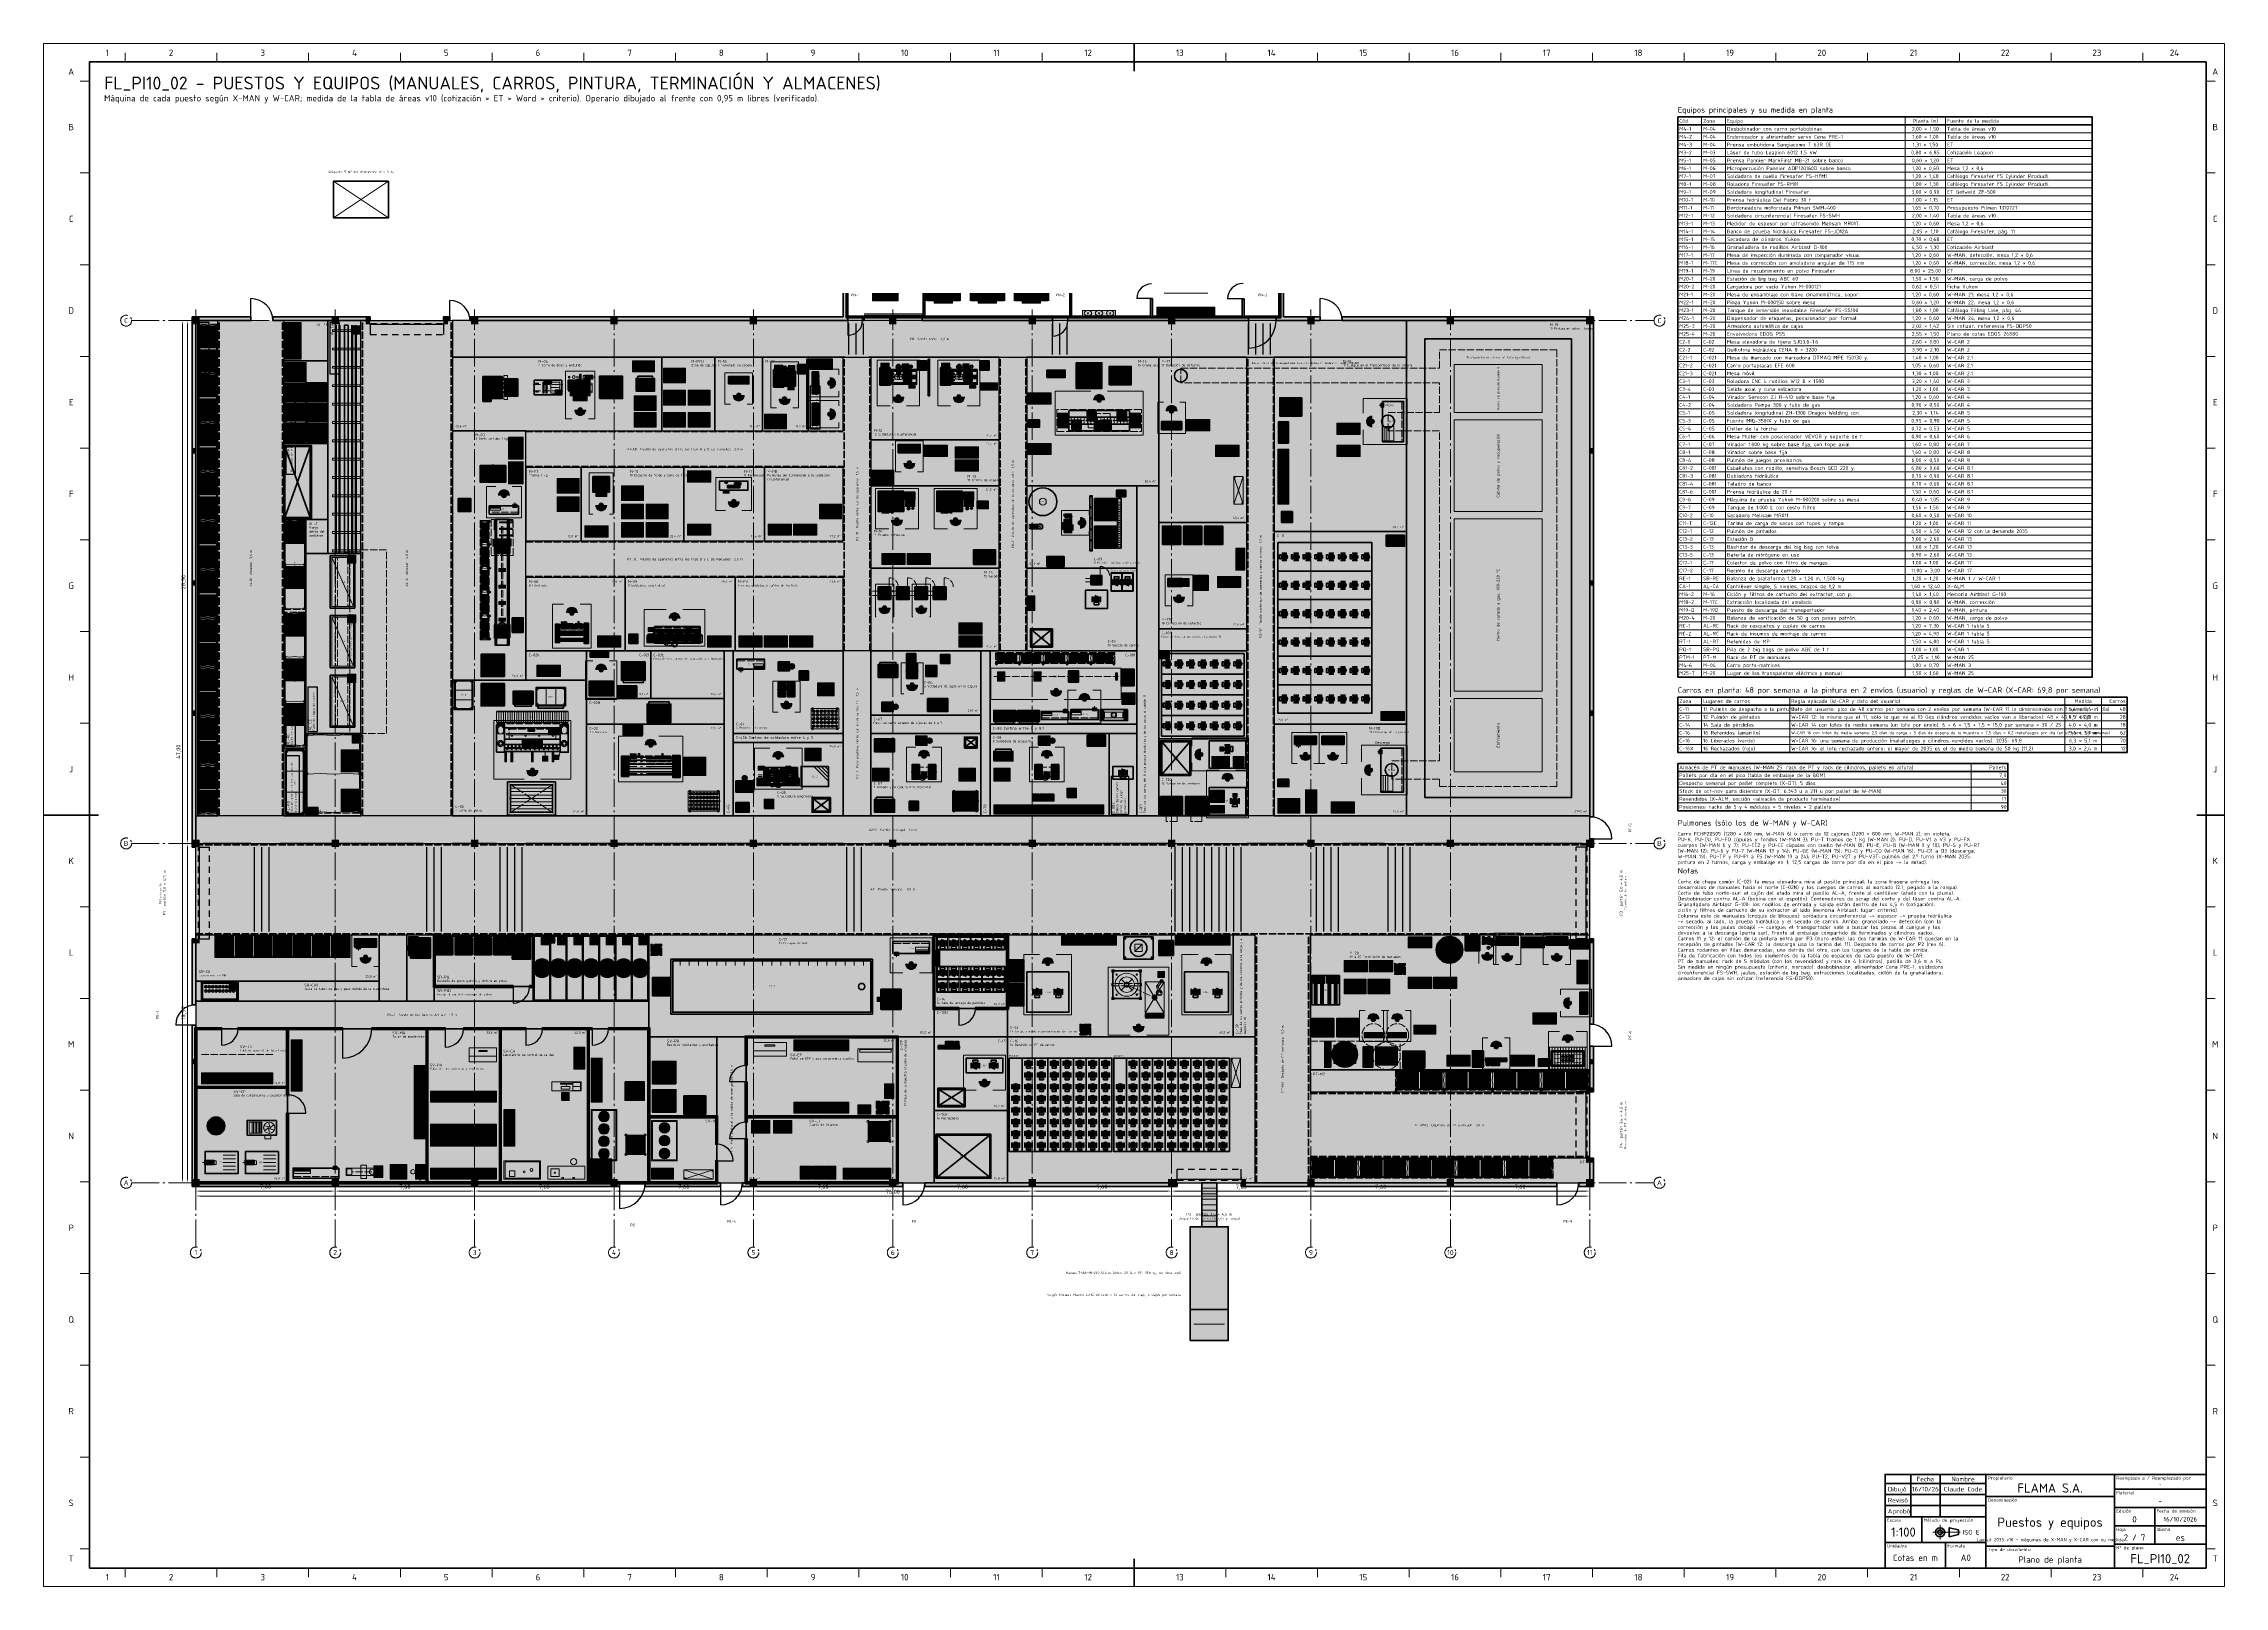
# Model space of a CAD drawing. Header units: millimetres. Extents: x 0 to 1189, y 0 to 841.
import ezdxf
from ezdxf.enums import TextEntityAlignment as Align

# ---------------------------------------------------------------- set-up
doc = ezdxf.new("R2010")
doc.units = ezdxf.units.MM
doc.linetypes.add('IRAM-E-TRAZOS', pattern=[5, 4, -1])
doc.linetypes.add('IRAM-F-TRAZO-PUNTO', pattern=[20, 15, -2, 1, -2])
for name, color, linetype, lineweight in [('01-VISIBLE', 7, 'CONTINUOUS', 70), ('03-EJE', 1, 'IRAM-F-TRAZO-PUNTO', 18), ('06-TEXTO', 7, 'CONTINUOUS', 25), ('07-RECUADRO', 7, 'CONTINUOUS', 70), ('08-FINA', 5, 'CONTINUOUS', 18), ('10-ROTULO', 7, 'CONTINUOUS', 35), ('11-TEXTO-ROTULO', 7, 'CONTINUOUS', 25), ('A-ABERTURA', 7, 'CONTINUOUS', 25), ('A-COLUMNA', 7, 'CONTINUOUS', 50), ('A-COTA', 7, 'CONTINUOUS', 18), ('A-EJE', 1, 'IRAM-F-TRAZO-PUNTO', 18), ('A-EQUIPO-FINO', 8, 'CONTINUOUS', 13), ('A-EQUIPO-OCULTO', 8, 'IRAM-E-TRAZOS', 13), ('A-EQUIPO-RELLENO', 9, 'CONTINUOUS', 13), ('A-EXTERIOR', 8, 'CONTINUOUS', 25), ('A-MURO', 7, 'CONTINUOUS', 50), ('A-OPERARIO', 6, 'CONTINUOUS', 18), ('A-RELLENO', 9, 'CONTINUOUS', 13), ('A-SECTOR', 1, 'CONTINUOUS', 25), ('A-SECTOR-TXT', 1, 'CONTINUOUS', 25), ('A-SEGURIDAD', 1, 'IRAM-E-TRAZOS', 18), ('A-TABIQUE', 7, 'CONTINUOUS', 50), ('A-TEXTO', 7, 'CONTINUOUS', 18)]:
    doc.layers.add(name, color=color, linetype=linetype, lineweight=lineweight)
for name, color, linetype, lineweight, true_color in [('A-AREA-TRABAJO', 30, 'CONTINUOUS', 13, 0xeb963c), ('A-DEFENSA', 2, 'CONTINUOUS', 35, 0xe6b400), ('A-DEM-AM', 2, 'CONTINUOUS', 35, 0xd7a500), ('A-DEM-RO', 1, 'CONTINUOUS', 35, 0xd21e1e), ('A-DEM-VE', 3, 'CONTINUOUS', 35, 0x00963c), ('A-EQUIPO', 30, 'CONTINUOUS', 35, 0xe67800), ('A-MOBILIARIO', 8, 'CONTINUOUS', 18, 0x50505a), ('A-PASILLO', 2, 'IRAM-E-TRAZOS', 35, 0xd7a500), ('A-SENDA', 2, 'CONTINUOUS', 25, 0xd7a500), ('A-VENTANA', 4, 'CONTINUOUS', 18, 0x0096c8)]:
    doc.layers.add(name, color=color, linetype=linetype, lineweight=lineweight, true_color=true_color)
doc.styles.add('ISO3098', font='isocpeur.ttf')
doc.dimstyles.new('FLAMA-IRAM', dxfattribs={"dimtxt": 3.5, "dimasz": 3.5, "dimexe": 2, "dimexo": 1.5, "dimgap": 1, "dimtad": 1, "dimdec": 1, "dimtxsty": 'ISO3098', "dimblk": 'IRAM_FLECHA', "dimblk1": 'IRAM_FLECHA', "dimblk2": 'IRAM_FLECHA', "dimcen": 2.5, "dimclrd": 3, "dimclre": 3, "dimclrt": 3, "dimazin": 3, "dimtfac": 1, "dimtmove": 0, "dimatfit": 3, "dimlwd": 18, "dimlwe": 18})

# ---------------------------------------------------------------- blocks, each defined once
blk = doc.blocks.new('IRAM_FLECHA')
blk.add_solid([(0, 0), (-1, 0.125), (-1, -0.125)])

msp = doc.modelspace()

# ---------------------------------------------------------------- hatches: boundary and pattern name
at = {"layer": 'A-ABERTURA', "true_color": 0x3c3c3c}
h = msp.add_hatch(color=7, dxfattribs=at)
h.dxf.hatch_style = 1
h.paths.add_polyline_path([(178, 688), (175.5, 688), (175.5, 692), (178, 692)])
h = msp.add_hatch(color=7, dxfattribs=at)
h.dxf.hatch_style = 1
h.paths.add_polyline_path([(218, 688), (220.5, 688), (220.5, 692), (218, 692)])
h = msp.add_hatch(color=7, dxfattribs=at)
h.dxf.hatch_style = 1
h.paths.add_polyline_path([(85, 403), (85, 405.5), (81, 405.5), (81, 403)])
h = msp.add_hatch(color=7, dxfattribs=at)
h.dxf.hatch_style = 1
h.paths.add_polyline_path([(841, 403), (841, 405.5), (845, 405.5), (845, 403)])
h = msp.add_hatch(color=7, dxfattribs=at)
h.dxf.hatch_style = 1
h.paths.add_polyline_path([(85, 353), (85, 350.5), (81, 350.5), (81, 353)])
h = msp.add_hatch(color=7, dxfattribs=at)
h.dxf.hatch_style = 1
h.paths.add_polyline_path([(841, 353), (841, 350.5), (845, 350.5), (845, 353)])
h = msp.add_hatch(color=7, dxfattribs=at)
h.dxf.hatch_style = 1
h.paths.add_polyline_path([(841, 269.5), (841, 272), (845, 272), (845, 269.5)])
h = msp.add_hatch(color=7, dxfattribs=at)
h.dxf.hatch_style = 1
h.paths.add_polyline_path([(841, 233.5), (841, 231), (845, 231), (845, 233.5)])
h = msp.add_hatch(color=7, dxfattribs=at)
h.dxf.hatch_style = 1
h.paths.add_polyline_path([(618, 222), (615.5, 222), (615.5, 218), (618, 218)])
h = msp.add_hatch(color=7, dxfattribs=at)
h.dxf.hatch_style = 1
h.paths.add_polyline_path([(653, 222), (655.5, 222), (655.5, 218), (653, 218)])
at = {"layer": 'A-COLUMNA', "true_color": 0x000000}
h = msp.add_hatch(color=7, dxfattribs=at)
h.dxf.hatch_style = 1
h.paths.add_polyline_path([(81, 688), (85, 688), (85, 692), (81, 692)])
h = msp.add_hatch(color=7, dxfattribs=at)
h.dxf.hatch_style = 1
h.paths.add_polyline_path([(157, 688), (161, 688), (161, 692), (157, 692)])
h = msp.add_hatch(color=7, dxfattribs=at)
h.dxf.hatch_style = 1
h.paths.add_polyline_path([(233, 688), (237, 688), (237, 692), (233, 692)])
h = msp.add_hatch(color=7, dxfattribs=at)
h.dxf.hatch_style = 1
h.paths.add_polyline_path([(309, 688), (313, 688), (313, 692), (309, 692)])
h = msp.add_hatch(color=7, dxfattribs=at)
h.dxf.hatch_style = 1
h.paths.add_polyline_path([(385, 688), (389, 688), (389, 692), (385, 692)])
h = msp.add_hatch(color=7, dxfattribs=at)
h.dxf.hatch_style = 1
h.paths.add_polyline_path([(461, 688), (465, 688), (465, 692), (461, 692)])
h = msp.add_hatch(color=7, dxfattribs=at)
h.dxf.hatch_style = 1
h.paths.add_polyline_path([(537, 688), (541, 688), (541, 692), (537, 692)])
h = msp.add_hatch(color=7, dxfattribs=at)
h.dxf.hatch_style = 1
h.paths.add_polyline_path([(613, 688), (617, 688), (617, 692), (613, 692)])
h = msp.add_hatch(color=7, dxfattribs=at)
h.dxf.hatch_style = 1
h.paths.add_polyline_path([(689, 688), (693, 688), (693, 692), (689, 692)])
h = msp.add_hatch(color=7, dxfattribs=at)
h.dxf.hatch_style = 1
h.paths.add_polyline_path([(765, 688), (769, 688), (769, 692), (765, 692)])
h = msp.add_hatch(color=7, dxfattribs=at)
h.dxf.hatch_style = 1
h.paths.add_polyline_path([(841, 688), (845, 688), (845, 692), (841, 692)])
h = msp.add_hatch(color=7, dxfattribs=at)
h.dxf.hatch_style = 1
h.paths.add_polyline_path([(80.5, 617.5), (83.5, 617.5), (83.5, 620.5), (80.5, 620.5)])
h = msp.add_hatch(color=7, dxfattribs=at)
h.dxf.hatch_style = 1
h.paths.add_polyline_path([(842.5, 617.5), (845.5, 617.5), (845.5, 620.5), (842.5, 620.5)])
h = msp.add_hatch(color=7, dxfattribs=at)
h.dxf.hatch_style = 1
h.paths.add_polyline_path([(80.5, 545.5), (83.5, 545.5), (83.5, 548.5), (80.5, 548.5)])
h = msp.add_hatch(color=7, dxfattribs=at)
h.dxf.hatch_style = 1
h.paths.add_polyline_path([(842.5, 545.5), (845.5, 545.5), (845.5, 548.5), (842.5, 548.5)])
h = msp.add_hatch(color=7, dxfattribs=at)
h.dxf.hatch_style = 1
h.paths.add_polyline_path([(80.5, 474.5), (83.5, 474.5), (83.5, 477.5), (80.5, 477.5)])
h = msp.add_hatch(color=7, dxfattribs=at)
h.dxf.hatch_style = 1
h.paths.add_polyline_path([(842.5, 474.5), (845.5, 474.5), (845.5, 477.5), (842.5, 477.5)])
h = msp.add_hatch(color=7, dxfattribs=at)
h.dxf.hatch_style = 1
h.paths.add_polyline_path([(81, 403), (85, 403), (85, 407), (81, 407)])
h = msp.add_hatch(color=7, dxfattribs=at)
h.dxf.hatch_style = 1
h.paths.add_polyline_path([(157, 403), (161, 403), (161, 407), (157, 407)])
h = msp.add_hatch(color=7, dxfattribs=at)
h.dxf.hatch_style = 1
h.paths.add_polyline_path([(233, 403), (237, 403), (237, 407), (233, 407)])
h = msp.add_hatch(color=7, dxfattribs=at)
h.dxf.hatch_style = 1
h.paths.add_polyline_path([(309, 403), (313, 403), (313, 407), (309, 407)])
h = msp.add_hatch(color=7, dxfattribs=at)
h.dxf.hatch_style = 1
h.paths.add_polyline_path([(385, 403), (389, 403), (389, 407), (385, 407)])
h = msp.add_hatch(color=7, dxfattribs=at)
h.dxf.hatch_style = 1
h.paths.add_polyline_path([(461, 403), (465, 403), (465, 407), (461, 407)])
h = msp.add_hatch(color=7, dxfattribs=at)
h.dxf.hatch_style = 1
h.paths.add_polyline_path([(537, 403), (541, 403), (541, 407), (537, 407)])
h = msp.add_hatch(color=7, dxfattribs=at)
h.dxf.hatch_style = 1
h.paths.add_polyline_path([(613, 403), (617, 403), (617, 407), (613, 407)])
h = msp.add_hatch(color=7, dxfattribs=at)
h.dxf.hatch_style = 1
h.paths.add_polyline_path([(689, 403), (693, 403), (693, 407), (689, 407)])
h = msp.add_hatch(color=7, dxfattribs=at)
h.dxf.hatch_style = 1
h.paths.add_polyline_path([(765, 403), (769, 403), (769, 407), (765, 407)])
h = msp.add_hatch(color=7, dxfattribs=at)
h.dxf.hatch_style = 1
h.paths.add_polyline_path([(841, 403), (845, 403), (845, 407), (841, 407)])
h = msp.add_hatch(color=7, dxfattribs=at)
h.dxf.hatch_style = 1
h.paths.add_polyline_path([(80.5, 284.5), (83.5, 284.5), (83.5, 287.5), (80.5, 287.5)])
h = msp.add_hatch(color=7, dxfattribs=at)
h.dxf.hatch_style = 1
h.paths.add_polyline_path([(842.5, 284.5), (845.5, 284.5), (845.5, 287.5), (842.5, 287.5)])
h = msp.add_hatch(color=7, dxfattribs=at)
h.dxf.hatch_style = 1
h.paths.add_polyline_path([(81, 218), (85, 218), (85, 222), (81, 222)])
h = msp.add_hatch(color=7, dxfattribs=at)
h.dxf.hatch_style = 1
h.paths.add_polyline_path([(157, 218), (161, 218), (161, 222), (157, 222)])
h = msp.add_hatch(color=7, dxfattribs=at)
h.dxf.hatch_style = 1
h.paths.add_polyline_path([(233, 218), (237, 218), (237, 222), (233, 222)])
h = msp.add_hatch(color=7, dxfattribs=at)
h.dxf.hatch_style = 1
h.paths.add_polyline_path([(309, 218), (313, 218), (313, 222), (309, 222)])
h = msp.add_hatch(color=7, dxfattribs=at)
h.dxf.hatch_style = 1
h.paths.add_polyline_path([(385, 218), (389, 218), (389, 222), (385, 222)])
h = msp.add_hatch(color=7, dxfattribs=at)
h.dxf.hatch_style = 1
h.paths.add_polyline_path([(461, 218), (465, 218), (465, 222), (461, 222)])
h = msp.add_hatch(color=7, dxfattribs=at)
h.dxf.hatch_style = 1
h.paths.add_polyline_path([(537, 218), (541, 218), (541, 222), (537, 222)])
h = msp.add_hatch(color=7, dxfattribs=at)
h.dxf.hatch_style = 1
h.paths.add_polyline_path([(613, 218), (617, 218), (617, 222), (613, 222)])
h = msp.add_hatch(color=7, dxfattribs=at)
h.dxf.hatch_style = 1
h.paths.add_polyline_path([(689, 218), (693, 218), (693, 222), (689, 222)])
h = msp.add_hatch(color=7, dxfattribs=at)
h.dxf.hatch_style = 1
h.paths.add_polyline_path([(765, 218), (769, 218), (769, 222), (765, 222)])
h = msp.add_hatch(color=7, dxfattribs=at)
h.dxf.hatch_style = 1
h.paths.add_polyline_path([(841, 218), (845, 218), (845, 222), (841, 222)])
at = {"layer": 'A-EQUIPO-FINO'}
h = msp.add_hatch(dxfattribs=at)
h.set_pattern_fill('ANSI31', scale=0.1889764, angle=45)
h.paths.add_polyline_path([(571, 549.8), (577, 549.8), (577, 551), (571, 551)])
h = msp.add_hatch(dxfattribs=at)
h.set_pattern_fill('ANSI31', scale=0.1889764, angle=45)
h.paths.add_polyline_path([(571, 546), (577, 546), (577, 547.2), (571, 547.2)])
h = msp.add_hatch(dxfattribs=at)
h.set_pattern_fill('ANSI31', scale=0.1889764, angle=45)
h.paths.add_polyline_path([(455, 543.6), (462, 543.6), (462, 544.8), (455, 544.8)])
h = msp.add_hatch(dxfattribs=at)
h.set_pattern_fill('ANSI31', scale=0.1889764, angle=45)
h.paths.add_polyline_path([(455, 538), (462, 538), (462, 539.2), (455, 539.2)])
h = msp.add_hatch(dxfattribs=at)
h.set_pattern_fill('ANSI31', scale=0.1889764, angle=45)
h.paths.add_polyline_path([(465, 543.6), (472, 543.6), (472, 544.8), (465, 544.8)])
h = msp.add_hatch(dxfattribs=at)
h.set_pattern_fill('ANSI31', scale=0.1889764, angle=45)
h.paths.add_polyline_path([(465, 538), (472, 538), (472, 539.2), (465, 539.2)])
h = msp.add_hatch(dxfattribs=at)
h.set_pattern_fill('ANSI31', scale=0.1889764, angle=45)
h.paths.add_polyline_path([(475, 543.6), (482, 543.6), (482, 544.8), (475, 544.8)])
h = msp.add_hatch(dxfattribs=at)
h.set_pattern_fill('ANSI31', scale=0.1889764, angle=45)
h.paths.add_polyline_path([(475, 538), (482, 538), (482, 539.2), (475, 539.2)])
h = msp.add_hatch(dxfattribs=at)
h.set_pattern_fill('ANSI31', scale=0.1889764, angle=45)
h.paths.add_polyline_path([(485, 543.6), (492, 543.6), (492, 544.8), (485, 544.8)])
h = msp.add_hatch(dxfattribs=at)
h.set_pattern_fill('ANSI31', scale=0.1889764, angle=45)
h.paths.add_polyline_path([(485, 538), (492, 538), (492, 539.2), (485, 539.2)])
at = {"layer": 'A-EQUIPO-RELLENO', "true_color": 0xeedec0}
h = msp.add_hatch(color=7, dxfattribs=at)
h.dxf.hatch_style = 1
h.paths.add_polyline_path([(466, 700.8), (452, 700.8), (452, 705), (466, 705)])
at = {"layer": 'A-EQUIPO-RELLENO', "true_color": 0xd6e2f0}
h = msp.add_hatch(color=7, dxfattribs=at)
h.dxf.hatch_style = 1
h.paths.add_polyline_path([(481.5, 705), (485.5, 705), (485.5, 700.837), (481.5, 700.837)])
at = {"layer": 'A-EQUIPO-RELLENO', "true_color": 0xeedec0}
h = msp.add_hatch(color=7, dxfattribs=at)
h.dxf.hatch_style = 1
h.paths.add_polyline_path([(495.5, 699.5), (485.5, 699.5), (485.5, 705), (495.5, 705)])
at = {"layer": 'A-EQUIPO-RELLENO', "true_color": 0xd6e2f0}
h = msp.add_hatch(color=7, dxfattribs=at)
h.dxf.hatch_style = 1
h.paths.add_polyline_path([(499.5, 700.837), (495.5, 700.837), (495.5, 705), (499.5, 705)])
h = msp.add_hatch(color=7, dxfattribs=at)
h.dxf.hatch_style = 1
h.paths.add_polyline_path([(505.6, 705), (509.6, 705), (509.6, 700.837), (505.6, 700.837)])
at = {"layer": 'A-EQUIPO-RELLENO', "true_color": 0xeedec0}
h = msp.add_hatch(color=7, dxfattribs=at)
h.dxf.hatch_style = 1
h.paths.add_polyline_path([(519.6, 699.5), (509.6, 699.5), (509.6, 705), (519.6, 705)])
at = {"layer": 'A-EQUIPO-RELLENO', "true_color": 0xd6e2f0}
h = msp.add_hatch(color=7, dxfattribs=at)
h.dxf.hatch_style = 1
h.paths.add_polyline_path([(523.6, 700.837), (519.6, 700.837), (519.6, 705), (523.6, 705)])
h = msp.add_hatch(color=7, dxfattribs=at)
h.dxf.hatch_style = 1
h.paths.add_polyline_path([(529.6, 705), (533.6, 705), (533.6, 700.837), (529.6, 700.837)])
at = {"layer": 'A-EQUIPO-RELLENO', "true_color": 0xeedec0}
h = msp.add_hatch(color=7, dxfattribs=at)
h.dxf.hatch_style = 1
h.paths.add_polyline_path([(543.6, 699.5), (533.6, 699.5), (533.6, 705), (543.6, 705)])
at = {"layer": 'A-EQUIPO-RELLENO', "true_color": 0xd6e2f0}
h = msp.add_hatch(color=7, dxfattribs=at)
h.dxf.hatch_style = 1
h.paths.add_polyline_path([(547.6, 700.837), (543.6, 700.837), (543.6, 705), (547.6, 705)])
at = {"layer": 'A-EQUIPO-RELLENO', "true_color": 0xf8f8fc}
h = msp.add_hatch(color=7, dxfattribs=at)
h.dxf.hatch_style = 1
h.paths.add_polyline_path([(584.5, 695.6), (566.4, 695.6), (566.4, 692.2), (584.5, 692.2)])
at = {"layer": 'A-EQUIPO-RELLENO', "true_color": 0xeeeeee}
h = msp.add_hatch(color=7, dxfattribs=at)
h.dxf.hatch_style = 1
h.paths.add_polyline_path([(611.514, 697.4), (607, 697.4), (607, 692.4), (611.514, 692.4)])
h = msp.add_hatch(color=7, dxfattribs=at)
h.dxf.hatch_style = 1
h.paths.add_polyline_path([(616.029, 697.4), (611.514, 697.4), (611.514, 692.4), (616.029, 692.4)])
h = msp.add_hatch(color=7, dxfattribs=at)
h.dxf.hatch_style = 1
h.paths.add_polyline_path([(620.543, 697.4), (616.029, 697.4), (616.029, 692.4), (620.543, 692.4)])
h = msp.add_hatch(color=7, dxfattribs=at)
h.dxf.hatch_style = 1
h.paths.add_polyline_path([(625.057, 697.4), (620.543, 697.4), (620.543, 692.4), (625.057, 692.4)])
h = msp.add_hatch(color=7, dxfattribs=at)
h.dxf.hatch_style = 1
h.paths.add_polyline_path([(629.571, 697.4), (625.057, 697.4), (625.057, 692.4), (629.571, 692.4)])
h = msp.add_hatch(color=7, dxfattribs=at)
h.dxf.hatch_style = 1
h.paths.add_polyline_path([(634.086, 697.4), (629.571, 697.4), (629.571, 692.4), (634.086, 692.4)])
h = msp.add_hatch(color=7, dxfattribs=at)
h.dxf.hatch_style = 1
h.paths.add_polyline_path([(638.6, 697.4), (634.086, 697.4), (634.086, 692.4), (638.6, 692.4)])
at = {"layer": 'A-EQUIPO-RELLENO', "true_color": 0x969ba0}
h = msp.add_hatch(color=7, dxfattribs=at)
h.dxf.hatch_style = 1
h.paths.add_polyline_path([(85.1, 687), (85.1, 688), (84.1, 688), (84.1, 687)])
at = {"layer": 'A-EQUIPO-RELLENO', "true_color": 0xeedec0}
h = msp.add_hatch(color=7, dxfattribs=at)
h.dxf.hatch_style = 1
h.paths.add_polyline_path([(94.2, 675.15), (94.2, 686.95), (84.8, 686.95), (84.8, 675.15)])
at = {"layer": 'A-EQUIPO-RELLENO', "true_color": 0x969ba0}
h = msp.add_hatch(color=7, dxfattribs=at)
h.dxf.hatch_style = 1
h.paths.add_polyline_path([(94.9, 687), (94.9, 688), (93.9, 688), (93.9, 687)])
at = {"layer": 'A-EQUIPO-RELLENO', "true_color": 0xeeeeee}
h = msp.add_hatch(color=7, dxfattribs=at)
h.dxf.hatch_style = 1
h.paths.add_polyline_path([(131.5, 689), (131.5, 679), (140.5, 679), (140.5, 689)])
h = msp.add_hatch(color=7, dxfattribs=at)
h.dxf.hatch_style = 1
h.paths.add_polyline_path([(131.5, 679), (131.5, 669), (140.5, 669), (140.5, 679)])
at = {"layer": 'A-EQUIPO-RELLENO', "true_color": 0x969ba0}
h = msp.add_hatch(color=7, dxfattribs=at)
h.dxf.hatch_style = 1
h.paths.add_polyline_path([(131.6, 688.9), (131.6, 688.3), (132.2, 688.3), (132.2, 688.9)])
h = msp.add_hatch(color=7, dxfattribs=at)
h.dxf.hatch_style = 1
h.paths.add_polyline_path([(131.6, 678.9), (131.6, 678.3), (132.2, 678.3), (132.2, 678.9)])
h = msp.add_hatch(color=7, dxfattribs=at)
h.dxf.hatch_style = 1
h.paths.add_polyline_path([(139.8, 679.7), (139.8, 679.1), (140.4, 679.1), (140.4, 679.7)])
at = {"layer": 'A-EQUIPO-RELLENO', "true_color": 0xcdd0d4}
h = msp.add_hatch(color=7, dxfattribs=at)
h.dxf.hatch_style = 1
h.paths.add_polyline_path([(172.5, 684), (172.5, 685), (157.5, 685), (157.5, 684)])
at = {"layer": 'A-EQUIPO-RELLENO', "true_color": 0x969ba0}
h = msp.add_hatch(color=7, dxfattribs=at)
h.dxf.hatch_style = 1
h.paths.add_polyline_path([(166, 563.5), (166, 687.5), (164, 687.5), (164, 563.5)])
at = {"layer": 'A-EQUIPO-RELLENO', "true_color": 0xfff8f0}
h = msp.add_hatch(color=7, dxfattribs=at)
h.dxf.hatch_style = 1
h.paths.add_polyline_path([(753, 430), (833, 430), (833, 680), (753, 680)])
at = {"layer": 'A-EQUIPO-RELLENO', "true_color": 0xeedec0}
h = msp.add_hatch(color=7, dxfattribs=at)
h.dxf.hatch_style = 1
h.paths.add_polyline_path([(94.2, 662.3), (94.2, 674.1), (84.8, 674.1), (84.8, 662.3)])
h = msp.add_hatch(color=7, dxfattribs=at)
h.dxf.hatch_style = 1
h.paths.add_polyline_path([(131.5, 666.6), (131.5, 656.65), (142.5, 656.65), (142.5, 666.6)])
at = {"layer": 'A-EQUIPO-RELLENO', "true_color": 0x969ba0}
h = msp.add_hatch(color=7, dxfattribs=at)
h.dxf.hatch_style = 1
h.paths.add_polyline_path([(139.8, 669.7), (139.8, 669.1), (140.4, 669.1), (140.4, 669.7)])
at = {"layer": 'A-EQUIPO-RELLENO', "true_color": 0xcdd0d4}
h = msp.add_hatch(color=7, dxfattribs=at)
h.dxf.hatch_style = 1
h.paths.add_polyline_path([(172.5, 674), (172.5, 675), (157.5, 675), (157.5, 674)])
at = {"layer": 'A-EQUIPO-RELLENO', "true_color": 0xeeeeee}
h = msp.add_hatch(color=7, dxfattribs=at)
h.dxf.hatch_style = 1
h.paths.add_polyline_path([(321, 662), (333, 662), (333, 668), (321, 668)])
at = {"layer": 'A-EQUIPO-RELLENO', "true_color": 0x969ba0}
h = msp.add_hatch(color=7, dxfattribs=at)
h.dxf.hatch_style = 1
h.paths.add_polyline_path([(332.3, 667.3), (332.9, 667.3), (332.9, 667.9), (332.3, 667.9)])
at = {"layer": 'A-EQUIPO-RELLENO', "true_color": 0xe6e6dc}
h = msp.add_hatch(color=7, dxfattribs=at)
h.dxf.hatch_style = 1
h.paths.add_polyline_path([(411, 661), (416, 661), (416, 666), (411, 666)])
at = {"layer": 'A-EQUIPO-RELLENO', "true_color": 0xc8e1f5}
h = msp.add_hatch(color=7, dxfattribs=at)
h.dxf.hatch_style = 1
h.paths.add_polyline_path([(416.2, 669), (416.2, 631), (417, 631), (417, 669)])
at = {"layer": 'A-EQUIPO-RELLENO', "true_color": 0x969ba0}
h = msp.add_hatch(color=7, dxfattribs=at)
h.dxf.hatch_style = 1
h.paths.add_polyline_path([(416.3, 669), (416.3, 668.4), (416.9, 668.4), (416.9, 669)])
at = {"layer": 'A-EQUIPO-RELLENO', "true_color": 0xeeeeee}
h = msp.add_hatch(color=7, dxfattribs=at)
h.dxf.hatch_style = 1
h.paths.add_polyline_path([(418, 663.5), (430, 663.5), (430, 669), (418, 669)])
at = {"layer": 'A-EQUIPO-RELLENO', "true_color": 0xcdd0d4}
h = msp.add_hatch(color=7, dxfattribs=at)
h.dxf.hatch_style = 1
h.paths.add_polyline_path([(456.5, 663), (461, 663), (461, 666.8), (456.5, 666.8)])
h = msp.add_hatch(color=7, dxfattribs=at)
h.dxf.hatch_style = 1
h.paths.add_polyline_path([(467.45, 664.8), (467.406, 665.136), (467.276, 665.45), (467.069, 665.719), (466.8, 665.926), (466.486, 666.056), (466.15, 666.1), (465.814, 666.056), (465.5, 665.926), (465.231, 665.719), (465.024, 665.45), (464.894, 665.136), (464.85, 664.8), (464.894, 664.464), (465.024, 664.15), (465.231, 663.881), (465.5, 663.674), (465.814, 663.544), (466.15, 663.5), (466.486, 663.544), (466.8, 663.674), (467.069, 663.881), (467.276, 664.15), (467.406, 664.464)])
at = {"layer": 'A-EQUIPO-RELLENO', "true_color": 0xeeeeee}
h = msp.add_hatch(color=7, dxfattribs=at)
h.dxf.hatch_style = 1
h.paths.add_polyline_path([(468.15, 663), (471.65, 663), (471.65, 666.5), (468.15, 666.5)])
at = {"layer": 'A-EQUIPO-RELLENO', "true_color": 0xe6e6dc}
h = msp.add_hatch(color=7, dxfattribs=at)
h.dxf.hatch_style = 1
h.paths.add_polyline_path([(476.5, 663), (481.5, 663), (481.5, 668), (476.5, 668)])
at = {"layer": 'A-EQUIPO-RELLENO', "true_color": 0xc8e1f5}
h = msp.add_hatch(color=7, dxfattribs=at)
h.dxf.hatch_style = 1
h.paths.add_polyline_path([(482.2, 669), (482.2, 649), (483, 649), (483, 669)])
at = {"layer": 'A-EQUIPO-RELLENO', "true_color": 0x969ba0}
h = msp.add_hatch(color=7, dxfattribs=at)
h.dxf.hatch_style = 1
h.paths.add_polyline_path([(482.3, 669), (482.3, 668.4), (482.9, 668.4), (482.9, 669)])
at = {"layer": 'A-EQUIPO-RELLENO', "true_color": 0xcdd0d4}
h = msp.add_hatch(color=7, dxfattribs=at)
h.dxf.hatch_style = 1
h.paths.add_polyline_path([(489.5, 663), (494, 663), (494, 666.8), (489.5, 666.8)])
h = msp.add_hatch(color=7, dxfattribs=at)
h.dxf.hatch_style = 1
h.paths.add_polyline_path([(500.45, 664.8), (500.406, 665.136), (500.276, 665.45), (500.069, 665.719), (499.8, 665.926), (499.486, 666.056), (499.15, 666.1), (498.814, 666.056), (498.5, 665.926), (498.231, 665.719), (498.024, 665.45), (497.894, 665.136), (497.85, 664.8), (497.894, 664.464), (498.024, 664.15), (498.231, 663.881), (498.5, 663.674), (498.814, 663.544), (499.15, 663.5), (499.486, 663.544), (499.8, 663.674), (500.069, 663.881), (500.276, 664.15), (500.406, 664.464)])
at = {"layer": 'A-EQUIPO-RELLENO', "true_color": 0xeeeeee}
h = msp.add_hatch(color=7, dxfattribs=at)
h.dxf.hatch_style = 1
h.paths.add_polyline_path([(501.15, 663), (504.65, 663), (504.65, 666.5), (501.15, 666.5)])
at = {"layer": 'A-EQUIPO-RELLENO', "true_color": 0xe6e6dc}
h = msp.add_hatch(color=7, dxfattribs=at)
h.dxf.hatch_style = 1
h.paths.add_polyline_path([(510.5, 663), (515.5, 663), (515.5, 668), (510.5, 668)])
h = msp.add_hatch(color=7, dxfattribs=at)
h.dxf.hatch_style = 1
h.paths.add_polyline_path([(563, 653), (577, 653), (577, 667), (563, 667)])
at = {"layer": 'A-EQUIPO-RELLENO', "true_color": 0xfae4d2}
h = msp.add_hatch(color=7, dxfattribs=at)
h.dxf.hatch_style = 1
h.paths.add_polyline_path([(769, 640), (817, 640), (817, 666), (769, 666)])
at = {"layer": 'A-EQUIPO-RELLENO', "true_color": 0x969ba0}
h = msp.add_hatch(color=7, dxfattribs=at)
h.dxf.hatch_style = 1
h.paths.add_polyline_path([(85.1, 661.3), (85.1, 662.3), (84.1, 662.3), (84.1, 661.3)])
h = msp.add_hatch(color=7, dxfattribs=at)
h.dxf.hatch_style = 1
h.paths.add_polyline_path([(85.1, 660.3), (85.1, 661.3), (84.1, 661.3), (84.1, 660.3)])
at = {"layer": 'A-EQUIPO-RELLENO', "true_color": 0xeedec0}
h = msp.add_hatch(color=7, dxfattribs=at)
h.dxf.hatch_style = 1
h.paths.add_polyline_path([(94.2, 648.45), (94.2, 660.25), (84.8, 660.25), (84.8, 648.45)])
at = {"layer": 'A-EQUIPO-RELLENO', "true_color": 0x969ba0}
h = msp.add_hatch(color=7, dxfattribs=at)
h.dxf.hatch_style = 1
h.paths.add_polyline_path([(94.9, 661.3), (94.9, 662.3), (93.9, 662.3), (93.9, 661.3)])
h = msp.add_hatch(color=7, dxfattribs=at)
h.dxf.hatch_style = 1
h.paths.add_polyline_path([(94.9, 660.3), (94.9, 661.3), (93.9, 661.3), (93.9, 660.3)])
at = {"layer": 'A-EQUIPO-RELLENO', "true_color": 0xeedec0}
h = msp.add_hatch(color=7, dxfattribs=at)
h.dxf.hatch_style = 1
h.paths.add_polyline_path([(131.5, 655.85), (131.5, 645.9), (142.5, 645.9), (142.5, 655.85)])
h = msp.add_hatch(color=7, dxfattribs=at)
h.dxf.hatch_style = 1
h.paths.add_polyline_path([(144, 655.6), (144, 645.733), (154.5, 645.733), (154.5, 655.6)])
at = {"layer": 'A-EQUIPO-RELLENO', "true_color": 0xcdd0d4}
h = msp.add_hatch(color=7, dxfattribs=at)
h.dxf.hatch_style = 1
h.paths.add_polyline_path([(172.5, 664), (172.5, 665), (157.5, 665), (157.5, 664)])
h = msp.add_hatch(color=7, dxfattribs=at)
h.dxf.hatch_style = 1
h.paths.add_polyline_path([(172.5, 654), (172.5, 655), (157.5, 655), (157.5, 654)])
at = {"layer": 'A-EQUIPO-RELLENO', "true_color": 0xeeeeee}
h = msp.add_hatch(color=7, dxfattribs=at)
h.dxf.hatch_style = 1
h.paths.add_polyline_path([(239.5, 647.5), (250, 647.5), (250, 659.5), (239.5, 659.5)])
at = {"layer": 'A-EQUIPO-RELLENO', "true_color": 0xe2e7ee}
h = msp.add_hatch(color=7, dxfattribs=at)
h.dxf.hatch_style = 1
h.paths.add_polyline_path([(240, 651.25), (250, 651.25), (250, 655.75), (240, 655.75)])
at = {"layer": 'A-EQUIPO-RELLENO', "true_color": 0xcdd0d4}
h = msp.add_hatch(color=7, dxfattribs=at)
h.dxf.hatch_style = 1
h.paths.add_polyline_path([(242.8, 656.8), (247.2, 656.8), (247.2, 659.2), (242.8, 659.2)])
h = msp.add_hatch(color=7, dxfattribs=at)
h.dxf.hatch_style = 1
h.paths.add_polyline_path([(244.2, 655.75), (245.8, 655.75), (245.8, 658), (244.2, 658)])
h = msp.add_hatch(color=7, dxfattribs=at)
h.dxf.hatch_style = 1
h.paths.add_polyline_path([(247.4, 657.2), (250.4, 657.2), (250.4, 658.8), (247.4, 658.8)])
at = {"layer": 'A-EQUIPO-RELLENO', "true_color": 0xe2e7ee}
h = msp.add_hatch(color=7, dxfattribs=at)
h.dxf.hatch_style = 1
h.paths.add_polyline_path([(251.4, 648.75), (258.5, 648.75), (258.5, 658.25), (251.4, 658.25)])
h = msp.add_hatch(color=7, dxfattribs=at)
h.dxf.hatch_style = 1
h.paths.add_polyline_path([(267.5, 649.5), (282.5, 649.5), (282.5, 657.5), (267.5, 657.5)])
at = {"layer": 'A-EQUIPO-RELLENO', "true_color": 0xcdd0d4}
h = msp.add_hatch(color=7, dxfattribs=at)
h.dxf.hatch_style = 1
h.paths.add_polyline_path([(272.2, 650.5), (273, 650.5), (273, 656.5), (272.2, 656.5)])
h = msp.add_hatch(color=7, dxfattribs=at)
h.dxf.hatch_style = 1
h.paths.add_polyline_path([(273.4, 655.5), (276.9, 655.5), (276.9, 657.1), (273.4, 657.1)])
h = msp.add_hatch(color=7, dxfattribs=at)
h.dxf.hatch_style = 1
h.paths.add_polyline_path([(273.8, 650.5), (274.6, 650.5), (274.6, 656.5), (273.8, 656.5)])
h = msp.add_hatch(color=7, dxfattribs=at)
h.dxf.hatch_style = 1
h.paths.add_polyline_path([(286, 652), (288.8, 652), (288.8, 657.5), (286, 657.5)])
at = {"layer": 'A-EQUIPO-RELLENO', "true_color": 0xffffff}
h = msp.add_hatch(color=7, dxfattribs=at)
h.dxf.hatch_style = 1
h.paths.add_polyline_path([(287.1, 659.2), (287.083, 659.329), (287.033, 659.45), (286.954, 659.554), (286.85, 659.633), (286.729, 659.683), (286.6, 659.7), (286.471, 659.683), (286.35, 659.633), (286.246, 659.554), (286.167, 659.45), (286.117, 659.329), (286.1, 659.2), (286.117, 659.071), (286.167, 658.95), (286.246, 658.846), (286.35, 658.767), (286.471, 658.717), (286.6, 658.7), (286.729, 658.717), (286.85, 658.767), (286.954, 658.846), (287.033, 658.95), (287.083, 659.071)])
at = {"layer": 'A-EQUIPO-RELLENO', "true_color": 0xeeeeee}
h = msp.add_hatch(color=7, dxfattribs=at)
h.dxf.hatch_style = 1
h.paths.add_polyline_path([(287.05, 649.05), (298.05, 649.05), (298.05, 657.45), (287.05, 657.45)])
at = {"layer": 'A-EQUIPO-RELLENO', "true_color": 0xe2e7ee}
h = msp.add_hatch(color=7, dxfattribs=at)
h.dxf.hatch_style = 1
h.paths.add_polyline_path([(289, 649), (296.1, 649), (296.1, 657.5), (289, 657.5)])
at = {"layer": 'A-EQUIPO-RELLENO', "true_color": 0xcdd0d4}
h = msp.add_hatch(color=7, dxfattribs=at)
h.dxf.hatch_style = 1
h.paths.add_polyline_path([(293.732, 655.5), (292, 656.5), (290.268, 655.5), (290.268, 653.5), (292, 652.5), (293.732, 653.5)])
h = msp.add_hatch(color=7, dxfattribs=at)
h.dxf.hatch_style = 1
h.paths.add_polyline_path([(293.732, 653), (292, 654), (290.268, 653), (290.268, 651), (292, 650), (293.732, 651)])
h = msp.add_hatch(color=7, dxfattribs=at)
h.dxf.hatch_style = 1
h.paths.add_polyline_path([(294.832, 655.5), (293.1, 656.5), (291.368, 655.5), (291.368, 653.5), (293.1, 652.5), (294.832, 653.5)])
h = msp.add_hatch(color=7, dxfattribs=at)
h.dxf.hatch_style = 1
h.paths.add_polyline_path([(294.832, 653), (293.1, 654), (291.368, 653), (291.368, 651), (293.1, 650), (294.832, 651)])
h = msp.add_hatch(color=7, dxfattribs=at)
h.dxf.hatch_style = 1
h.paths.add_polyline_path([(293, 657.5), (292.1, 657.5), (292.1, 660.8), (293, 660.8)])
h = msp.add_hatch(color=7, dxfattribs=at)
h.dxf.hatch_style = 1
h.paths.add_polyline_path([(295, 658.1), (299.5, 658.1), (299.5, 660.3), (295, 660.3)])
at = {"layer": 'A-EQUIPO-RELLENO', "true_color": 0xe6e6e6}
h = msp.add_hatch(color=7, dxfattribs=at)
h.dxf.hatch_style = 1
h.paths.add_polyline_path([(303, 647.5), (315.7, 647.5), (315.7, 659.7), (303, 659.7)])
at = {"layer": 'A-EQUIPO-RELLENO', "true_color": 0x969ba0}
h = msp.add_hatch(color=7, dxfattribs=at)
h.dxf.hatch_style = 1
h.paths.add_polyline_path([(321.1, 662.1), (321.7, 662.1), (321.7, 662.7), (321.1, 662.7)])
at = {"layer": 'A-EQUIPO-RELLENO', "true_color": 0xeeeeee}
h = msp.add_hatch(color=7, dxfattribs=at)
h.dxf.hatch_style = 1
h.paths.add_polyline_path([(323, 651.5), (333, 651.5), (333, 658.5), (323, 658.5)])
h = msp.add_hatch(color=7, dxfattribs=at)
h.dxf.hatch_style = 1
h.paths.add_polyline_path([(338, 656), (350, 656), (350, 664), (338, 664)])
at = {"layer": 'A-EQUIPO-RELLENO', "true_color": 0xfaecc8}
h = msp.add_hatch(color=7, dxfattribs=at)
h.dxf.hatch_style = 1
h.paths.add_polyline_path([(338.4, 660.4), (343.6, 660.4), (343.6, 663.6), (338.4, 663.6)])
h = msp.add_hatch(color=7, dxfattribs=at)
h.dxf.hatch_style = 1
h.paths.add_polyline_path([(338.4, 656.4), (343.6, 656.4), (343.6, 659.6), (338.4, 659.6)])
h = msp.add_hatch(color=7, dxfattribs=at)
h.dxf.hatch_style = 1
h.paths.add_polyline_path([(344.4, 660.4), (349.6, 660.4), (349.6, 663.6), (344.4, 663.6)])
h = msp.add_hatch(color=7, dxfattribs=at)
h.dxf.hatch_style = 1
h.paths.add_polyline_path([(344.4, 656.4), (349.6, 656.4), (349.6, 659.6), (344.4, 659.6)])
at = {"layer": 'A-EQUIPO-RELLENO', "true_color": 0xeeeeee}
h = msp.add_hatch(color=7, dxfattribs=at)
h.dxf.hatch_style = 1
h.paths.add_polyline_path([(373.5, 655.5), (384.5, 655.5), (384.5, 659.5), (373.5, 659.5)])
at = {"layer": 'A-EQUIPO-RELLENO', "true_color": 0xcdd0d4}
h = msp.add_hatch(color=7, dxfattribs=at)
h.dxf.hatch_style = 1
h.paths.add_polyline_path([(377.8, 657), (380.2, 657), (380.2, 659.5), (377.8, 659.5)])
h = msp.add_hatch(color=7, dxfattribs=at)
h.dxf.hatch_style = 1
h.paths.add_polyline_path([(381.5, 657), (384.2, 657), (384.2, 659.4), (381.5, 659.4)])
h = msp.add_hatch(color=7, dxfattribs=at)
h.dxf.hatch_style = 1
h.paths.add_polyline_path([(398, 653.8), (403.5, 653.8), (403.5, 663.3), (398, 663.3)])
at = {"layer": 'A-EQUIPO-RELLENO', "true_color": 0xeeeeee}
h = msp.add_hatch(color=7, dxfattribs=at)
h.dxf.hatch_style = 1
h.paths.add_polyline_path([(398, 654.3), (410, 654.3), (410, 662.3), (398, 662.3)])
at = {"layer": 'A-EQUIPO-RELLENO', "true_color": 0xcdd0d4}
h = msp.add_hatch(color=7, dxfattribs=at)
h.dxf.hatch_style = 1
h.paths.add_polyline_path([(398.5, 662), (403, 662), (403, 665.8), (398.5, 665.8)])
h = msp.add_hatch(color=7, dxfattribs=at)
h.dxf.hatch_style = 1
h.paths.add_polyline_path([(398.5, 660.8), (401.5, 660.8), (401.5, 662.2), (398.5, 662.2)])
h = msp.add_hatch(color=7, dxfattribs=at)
h.dxf.hatch_style = 1
h.paths.add_polyline_path([(402.8, 655.9), (407.2, 655.9), (407.2, 660.7), (402.8, 660.7)])
h = msp.add_hatch(color=7, dxfattribs=at)
h.dxf.hatch_style = 1
h.paths.add_polyline_path([(405.45, 663.8), (405.406, 664.136), (405.276, 664.45), (405.069, 664.719), (404.8, 664.926), (404.486, 665.056), (404.15, 665.1), (403.814, 665.056), (403.5, 664.926), (403.231, 664.719), (403.024, 664.45), (402.894, 664.136), (402.85, 663.8), (402.894, 663.464), (403.024, 663.15), (403.231, 662.881), (403.5, 662.674), (403.814, 662.544), (404.15, 662.5), (404.486, 662.544), (404.8, 662.674), (405.069, 662.881), (405.276, 663.15), (405.406, 663.464)])
at = {"layer": 'A-EQUIPO-RELLENO', "true_color": 0xeeeeee}
h = msp.add_hatch(color=7, dxfattribs=at)
h.dxf.hatch_style = 1
h.paths.add_polyline_path([(402.95, 659.9), (405.35, 659.9), (405.35, 661.9), (402.95, 661.9)])
at = {"layer": 'A-EQUIPO-RELLENO', "true_color": 0xe2e7ee}
h = msp.add_hatch(color=7, dxfattribs=at)
h.dxf.hatch_style = 1
h.paths.add_polyline_path([(403.5, 655.8), (404.8, 655.8), (404.8, 660.8), (403.5, 660.8)])
at = {"layer": 'A-EQUIPO-RELLENO', "true_color": 0x969ba0}
h = msp.add_hatch(color=7, dxfattribs=at)
h.dxf.hatch_style = 1
h.paths.add_polyline_path([(404.8, 659.65), (405.6, 659.65), (405.6, 660.35), (404.8, 660.35)])
h = msp.add_hatch(color=7, dxfattribs=at)
h.dxf.hatch_style = 1
h.paths.add_polyline_path([(404.8, 657.95), (405.6, 657.95), (405.6, 658.65), (404.8, 658.65)])
h = msp.add_hatch(color=7, dxfattribs=at)
h.dxf.hatch_style = 1
h.paths.add_polyline_path([(404.8, 656.25), (405.6, 656.25), (405.6, 656.95), (404.8, 656.95)])
at = {"layer": 'A-EQUIPO-RELLENO', "true_color": 0xcdd0d4}
h = msp.add_hatch(color=7, dxfattribs=at)
h.dxf.hatch_style = 1
h.paths.add_polyline_path([(405.8, 652.2), (409.2, 652.2), (409.2, 654.2), (405.8, 654.2)])
at = {"layer": 'A-EQUIPO-RELLENO', "true_color": 0xeeeeee}
h = msp.add_hatch(color=7, dxfattribs=at)
h.dxf.hatch_style = 1
h.paths.add_polyline_path([(406.15, 662), (409.65, 662), (409.65, 665.5), (406.15, 665.5)])
at = {"layer": 'A-EQUIPO-RELLENO', "true_color": 0xe2e7ee}
h = msp.add_hatch(color=7, dxfattribs=at)
h.dxf.hatch_style = 1
h.paths.add_polyline_path([(407.2, 657.3), (409.8, 657.3), (409.8, 659.3), (407.2, 659.3)])
at = {"layer": 'A-EQUIPO-RELLENO', "true_color": 0x969ba0}
h = msp.add_hatch(color=7, dxfattribs=at)
h.dxf.hatch_style = 1
h.paths.add_polyline_path([(416.3, 663), (416.3, 662.4), (416.9, 662.4), (416.9, 663)])
h = msp.add_hatch(color=7, dxfattribs=at)
h.dxf.hatch_style = 1
h.paths.add_polyline_path([(416.3, 657), (416.3, 656.4), (416.9, 656.4), (416.9, 657)])
at = {"layer": 'A-EQUIPO-RELLENO', "true_color": 0xeeeeee}
h = msp.add_hatch(color=7, dxfattribs=at)
h.dxf.hatch_style = 1
h.paths.add_polyline_path([(422.5, 650), (422.5, 662), (419, 662), (419, 650)])
at = {"layer": 'A-EQUIPO-RELLENO', "true_color": 0xcdd0d4}
h = msp.add_hatch(color=7, dxfattribs=at)
h.dxf.hatch_style = 1
h.paths.add_polyline_path([(422.5, 650), (422.5, 654.2), (419, 654.2), (419, 650)])
h = msp.add_hatch(color=7, dxfattribs=at)
h.dxf.hatch_style = 1
h.paths.add_polyline_path([(422.5, 657.2), (422.5, 659.6), (419.5, 659.6), (419.5, 657.2)])
at = {"layer": 'A-EQUIPO-RELLENO', "true_color": 0xffffff}
h = msp.add_hatch(color=7, dxfattribs=at)
h.dxf.hatch_style = 1
h.paths.add_polyline_path([(428.6, 657.2), (428.289, 657.159), (428, 657.039), (427.751, 656.849), (427.561, 656.6), (427.441, 656.311), (427.4, 656), (427.441, 655.689), (427.561, 655.4), (427.751, 655.151), (428, 654.961), (428.289, 654.841), (428.6, 654.8), (428.911, 654.841), (429.2, 654.961), (429.449, 655.151), (429.639, 655.4), (429.759, 655.689), (429.8, 656), (429.759, 656.311), (429.639, 656.6), (429.449, 656.849), (429.2, 657.039), (428.911, 657.159)])
at = {"layer": 'A-EQUIPO-RELLENO', "true_color": 0xfae1f5}
h = msp.add_hatch(color=7, dxfattribs=at)
h.dxf.hatch_style = 1
h.paths.add_polyline_path([(428.8, 653), (429.576, 653.102), (430.3, 653.402), (430.921, 653.879), (431.398, 654.5), (431.698, 655.224), (431.8, 656), (431.698, 656.776), (431.398, 657.5), (430.921, 658.121), (430.3, 658.598), (429.576, 658.898), (428.8, 659), (428.8, 653)])
at = {"layer": 'A-EQUIPO-RELLENO', "true_color": 0xcdd0d4}
h = msp.add_hatch(color=7, dxfattribs=at)
h.dxf.hatch_style = 1
h.paths.add_polyline_path([(456, 654.8), (461.5, 654.8), (461.5, 664.3), (456, 664.3)])
at = {"layer": 'A-EQUIPO-RELLENO', "true_color": 0xeeeeee}
h = msp.add_hatch(color=7, dxfattribs=at)
h.dxf.hatch_style = 1
h.paths.add_polyline_path([(456, 655.3), (476, 655.3), (476, 663.3), (456, 663.3)])
at = {"layer": 'A-EQUIPO-RELLENO', "true_color": 0xcdd0d4}
h = msp.add_hatch(color=7, dxfattribs=at)
h.dxf.hatch_style = 1
h.paths.add_polyline_path([(456.5, 661.8), (459.5, 661.8), (459.5, 663.2), (456.5, 663.2)])
at = {"layer": 'A-EQUIPO-RELLENO', "true_color": 0xe2e7ee}
h = msp.add_hatch(color=7, dxfattribs=at)
h.dxf.hatch_style = 1
h.paths.add_polyline_path([(461.5, 656.8), (462.8, 656.8), (462.8, 661.8), (461.5, 661.8)])
at = {"layer": 'A-EQUIPO-RELLENO', "true_color": 0x969ba0}
h = msp.add_hatch(color=7, dxfattribs=at)
h.dxf.hatch_style = 1
h.paths.add_polyline_path([(462.8, 660.65), (463.6, 660.65), (463.6, 661.35), (462.8, 661.35)])
h = msp.add_hatch(color=7, dxfattribs=at)
h.dxf.hatch_style = 1
h.paths.add_polyline_path([(462.8, 658.95), (463.6, 658.95), (463.6, 659.65), (462.8, 659.65)])
h = msp.add_hatch(color=7, dxfattribs=at)
h.dxf.hatch_style = 1
h.paths.add_polyline_path([(462.8, 657.25), (463.6, 657.25), (463.6, 657.95), (462.8, 657.95)])
at = {"layer": 'A-EQUIPO-RELLENO', "true_color": 0xeeeeee}
h = msp.add_hatch(color=7, dxfattribs=at)
h.dxf.hatch_style = 1
h.paths.add_polyline_path([(464.95, 660.9), (467.35, 660.9), (467.35, 662.9), (464.95, 662.9)])
at = {"layer": 'A-EQUIPO-RELLENO', "true_color": 0xcdd0d4}
h = msp.add_hatch(color=7, dxfattribs=at)
h.dxf.hatch_style = 1
h.paths.add_polyline_path([(468.8, 656.9), (473.2, 656.9), (473.2, 661.7), (468.8, 661.7)])
h = msp.add_hatch(color=7, dxfattribs=at)
h.dxf.hatch_style = 1
h.paths.add_polyline_path([(471.8, 653.2), (475.2, 653.2), (475.2, 655.2), (471.8, 655.2)])
at = {"layer": 'A-EQUIPO-RELLENO', "true_color": 0xdc2828}
h = msp.add_hatch(color=7, dxfattribs=at)
h.dxf.hatch_style = 1
h.paths.add_polyline_path([(472.727, 654.2), (472.714, 654.293), (472.678, 654.38), (472.621, 654.455), (472.547, 654.512), (472.46, 654.548), (472.367, 654.56), (472.273, 654.548), (472.187, 654.512), (472.112, 654.455), (472.055, 654.38), (472.019, 654.293), (472.007, 654.2), (472.019, 654.107), (472.055, 654.02), (472.112, 653.945), (472.187, 653.888), (472.273, 653.852), (472.367, 653.84), (472.46, 653.852), (472.547, 653.888), (472.621, 653.945), (472.678, 654.02), (472.714, 654.107)])
at = {"layer": 'A-EQUIPO-RELLENO', "true_color": 0xe2e7ee}
h = msp.add_hatch(color=7, dxfattribs=at)
h.dxf.hatch_style = 1
h.paths.add_polyline_path([(473.2, 658.3), (475.8, 658.3), (475.8, 660.3), (473.2, 660.3)])
at = {"layer": 'A-EQUIPO-RELLENO', "true_color": 0x969ba0}
h = msp.add_hatch(color=7, dxfattribs=at)
h.dxf.hatch_style = 1
h.paths.add_polyline_path([(482.3, 663), (482.3, 662.4), (482.9, 662.4), (482.9, 663)])
h = msp.add_hatch(color=7, dxfattribs=at)
h.dxf.hatch_style = 1
h.paths.add_polyline_path([(482.3, 657), (482.3, 656.4), (482.9, 656.4), (482.9, 657)])
at = {"layer": 'A-EQUIPO-RELLENO', "true_color": 0xcdd0d4}
h = msp.add_hatch(color=7, dxfattribs=at)
h.dxf.hatch_style = 1
h.paths.add_polyline_path([(489, 654.8), (494.5, 654.8), (494.5, 664.3), (489, 664.3)])
at = {"layer": 'A-EQUIPO-RELLENO', "true_color": 0xeeeeee}
h = msp.add_hatch(color=7, dxfattribs=at)
h.dxf.hatch_style = 1
h.paths.add_polyline_path([(489, 655.3), (509, 655.3), (509, 663.3), (489, 663.3)])
at = {"layer": 'A-EQUIPO-RELLENO', "true_color": 0xcdd0d4}
h = msp.add_hatch(color=7, dxfattribs=at)
h.dxf.hatch_style = 1
h.paths.add_polyline_path([(489.5, 661.8), (492.5, 661.8), (492.5, 663.2), (489.5, 663.2)])
at = {"layer": 'A-EQUIPO-RELLENO', "true_color": 0xe2e7ee}
h = msp.add_hatch(color=7, dxfattribs=at)
h.dxf.hatch_style = 1
h.paths.add_polyline_path([(494.5, 656.8), (495.8, 656.8), (495.8, 661.8), (494.5, 661.8)])
at = {"layer": 'A-EQUIPO-RELLENO', "true_color": 0x969ba0}
h = msp.add_hatch(color=7, dxfattribs=at)
h.dxf.hatch_style = 1
h.paths.add_polyline_path([(495.8, 660.65), (496.6, 660.65), (496.6, 661.35), (495.8, 661.35)])
h = msp.add_hatch(color=7, dxfattribs=at)
h.dxf.hatch_style = 1
h.paths.add_polyline_path([(495.8, 658.95), (496.6, 658.95), (496.6, 659.65), (495.8, 659.65)])
h = msp.add_hatch(color=7, dxfattribs=at)
h.dxf.hatch_style = 1
h.paths.add_polyline_path([(495.8, 657.25), (496.6, 657.25), (496.6, 657.95), (495.8, 657.95)])
at = {"layer": 'A-EQUIPO-RELLENO', "true_color": 0xeeeeee}
h = msp.add_hatch(color=7, dxfattribs=at)
h.dxf.hatch_style = 1
h.paths.add_polyline_path([(497.95, 660.9), (500.35, 660.9), (500.35, 662.9), (497.95, 662.9)])
at = {"layer": 'A-EQUIPO-RELLENO', "true_color": 0xcdd0d4}
h = msp.add_hatch(color=7, dxfattribs=at)
h.dxf.hatch_style = 1
h.paths.add_polyline_path([(501.8, 656.9), (506.2, 656.9), (506.2, 661.7), (501.8, 661.7)])
h = msp.add_hatch(color=7, dxfattribs=at)
h.dxf.hatch_style = 1
h.paths.add_polyline_path([(504.8, 653.2), (508.2, 653.2), (508.2, 655.2), (504.8, 655.2)])
at = {"layer": 'A-EQUIPO-RELLENO', "true_color": 0xdc2828}
h = msp.add_hatch(color=7, dxfattribs=at)
h.dxf.hatch_style = 1
h.paths.add_polyline_path([(505.727, 654.2), (505.714, 654.293), (505.678, 654.38), (505.621, 654.455), (505.547, 654.512), (505.46, 654.548), (505.367, 654.56), (505.273, 654.548), (505.187, 654.512), (505.112, 654.455), (505.055, 654.38), (505.019, 654.293), (505.007, 654.2), (505.019, 654.107), (505.055, 654.02), (505.112, 653.945), (505.187, 653.888), (505.273, 653.852), (505.367, 653.84), (505.46, 653.852), (505.547, 653.888), (505.621, 653.945), (505.678, 654.02), (505.714, 654.107)])
at = {"layer": 'A-EQUIPO-RELLENO', "true_color": 0xe2e7ee}
h = msp.add_hatch(color=7, dxfattribs=at)
h.dxf.hatch_style = 1
h.paths.add_polyline_path([(506.2, 658.3), (508.8, 658.3), (508.8, 660.3), (506.2, 660.3)])
at = {"layer": 'A-EQUIPO-RELLENO', "true_color": 0xeeeeee}
h = msp.add_hatch(color=7, dxfattribs=at)
h.dxf.hatch_style = 1
h.paths.add_polyline_path([(510.5, 652), (520, 652), (520, 656), (510.5, 656)])
at = {"layer": 'A-EQUIPO-RELLENO', "true_color": 0x969ba0}
h = msp.add_hatch(color=7, dxfattribs=at)
h.dxf.hatch_style = 1
h.paths.add_polyline_path([(519.3, 655.3), (519.9, 655.3), (519.9, 655.9), (519.3, 655.9)])
at = {"layer": 'A-EQUIPO-RELLENO', "true_color": 0xeedec0}
h = msp.add_hatch(color=7, dxfattribs=at)
h.dxf.hatch_style = 1
h.paths.add_polyline_path([(547, 659), (557, 659), (557, 663), (547, 663)])
h = msp.add_hatch(color=7, dxfattribs=at)
h.dxf.hatch_style = 1
h.paths.add_polyline_path([(581.4, 655.5), (592.6, 655.5), (592.6, 664.5), (581.4, 664.5)])
h = msp.add_hatch(color=7, dxfattribs=at)
h.dxf.hatch_style = 1
h.paths.add_polyline_path([(94.2, 635.6), (94.2, 647.4), (84.8, 647.4), (84.8, 635.6)])
h = msp.add_hatch(color=7, dxfattribs=at)
h.dxf.hatch_style = 1
h.paths.add_polyline_path([(131.5, 645.1), (131.5, 635.15), (142.5, 635.15), (142.5, 645.1)])
h = msp.add_hatch(color=7, dxfattribs=at)
h.dxf.hatch_style = 1
h.paths.add_polyline_path([(144, 644.933), (144, 635.067), (154.5, 635.067), (154.5, 644.933)])
at = {"layer": 'A-EQUIPO-RELLENO', "true_color": 0xcdd0d4}
h = msp.add_hatch(color=7, dxfattribs=at)
h.dxf.hatch_style = 1
h.paths.add_polyline_path([(172.5, 644), (172.5, 645), (157.5, 645), (157.5, 644)])
h = msp.add_hatch(color=7, dxfattribs=at)
h.dxf.hatch_style = 1
h.paths.add_polyline_path([(239.5, 646), (244, 646), (244, 647.2), (239.5, 647.2)])
h = msp.add_hatch(color=7, dxfattribs=at)
h.dxf.hatch_style = 1
h.paths.add_polyline_path([(255.4, 649.35), (257.9, 649.35), (257.9, 650.75), (255.4, 650.75)])
h = msp.add_hatch(color=7, dxfattribs=at)
h.dxf.hatch_style = 1
h.paths.add_polyline_path([(279, 649.7), (282.2, 649.7), (282.2, 652), (279, 652)])
at = {"layer": 'A-EQUIPO-RELLENO', "true_color": 0xf0c83c}
h = msp.add_hatch(color=7, dxfattribs=at)
h.dxf.hatch_style = 1
h.paths.add_polyline_path([(288.7, 646.2), (289.7, 646.2), (289.7, 649), (288.7, 649)])
at = {"layer": 'A-EQUIPO-RELLENO', "true_color": 0xcdd0d4}
h = msp.add_hatch(color=7, dxfattribs=at)
h.dxf.hatch_style = 1
h.paths.add_polyline_path([(289.05, 646.2), (296.05, 646.2), (296.05, 648.4), (289.05, 648.4)])
at = {"layer": 'A-EQUIPO-RELLENO', "true_color": 0xdc2828}
h = msp.add_hatch(color=7, dxfattribs=at)
h.dxf.hatch_style = 1
h.paths.add_polyline_path([(290.613, 647.3), (290.599, 647.402), (290.56, 647.498), (290.497, 647.58), (290.415, 647.643), (290.319, 647.683), (290.217, 647.696), (290.114, 647.683), (290.019, 647.643), (289.937, 647.58), (289.874, 647.498), (289.834, 647.402), (289.821, 647.3), (289.834, 647.198), (289.874, 647.102), (289.937, 647.02), (290.019, 646.957), (290.114, 646.917), (290.217, 646.904), (290.319, 646.917), (290.415, 646.957), (290.497, 647.02), (290.56, 647.102), (290.599, 647.198)])
at = {"layer": 'A-EQUIPO-RELLENO', "true_color": 0xffffff}
h = msp.add_hatch(color=7, dxfattribs=at)
h.dxf.hatch_style = 1
h.paths.add_polyline_path([(293.75, 641.4), (293.709, 641.711), (293.589, 642), (293.399, 642.249), (293.15, 642.439), (292.861, 642.559), (292.55, 642.6), (292.239, 642.559), (291.95, 642.439), (291.701, 642.249), (291.511, 642), (291.391, 641.711), (291.35, 641.4), (291.391, 641.089), (291.511, 640.8), (291.701, 640.551), (291.95, 640.361), (292.239, 640.241), (292.55, 640.2), (292.861, 640.241), (293.15, 640.361), (293.399, 640.551), (293.589, 640.8), (293.709, 641.089)])
at = {"layer": 'A-EQUIPO-RELLENO', "true_color": 0xf0c83c}
h = msp.add_hatch(color=7, dxfattribs=at)
h.dxf.hatch_style = 1
h.paths.add_polyline_path([(295.4, 646.2), (296.4, 646.2), (296.4, 649), (295.4, 649)])
at = {"layer": 'A-EQUIPO-RELLENO', "true_color": 0xeeeeee}
h = msp.add_hatch(color=7, dxfattribs=at)
h.dxf.hatch_style = 1
h.paths.add_polyline_path([(322, 641), (334, 641), (334, 649), (322, 649)])
at = {"layer": 'A-EQUIPO-RELLENO', "true_color": 0xfaecc8}
h = msp.add_hatch(color=7, dxfattribs=at)
h.dxf.hatch_style = 1
h.paths.add_polyline_path([(322.4, 645.4), (327.6, 645.4), (327.6, 648.6), (322.4, 648.6)])
h = msp.add_hatch(color=7, dxfattribs=at)
h.dxf.hatch_style = 1
h.paths.add_polyline_path([(322.4, 641.4), (327.6, 641.4), (327.6, 644.6), (322.4, 644.6)])
h = msp.add_hatch(color=7, dxfattribs=at)
h.dxf.hatch_style = 1
h.paths.add_polyline_path([(328.4, 645.4), (333.6, 645.4), (333.6, 648.6), (328.4, 648.6)])
h = msp.add_hatch(color=7, dxfattribs=at)
h.dxf.hatch_style = 1
h.paths.add_polyline_path([(328.4, 641.4), (333.6, 641.4), (333.6, 644.6), (328.4, 644.6)])
at = {"layer": 'A-EQUIPO-RELLENO', "true_color": 0xeeeeee}
h = msp.add_hatch(color=7, dxfattribs=at)
h.dxf.hatch_style = 1
h.paths.add_polyline_path([(338, 644), (350, 644), (350, 652), (338, 652)])
at = {"layer": 'A-EQUIPO-RELLENO', "true_color": 0xfaecc8}
h = msp.add_hatch(color=7, dxfattribs=at)
h.dxf.hatch_style = 1
h.paths.add_polyline_path([(338.4, 648.4), (343.6, 648.4), (343.6, 651.6), (338.4, 651.6)])
h = msp.add_hatch(color=7, dxfattribs=at)
h.dxf.hatch_style = 1
h.paths.add_polyline_path([(338.4, 644.4), (343.6, 644.4), (343.6, 647.6), (338.4, 647.6)])
h = msp.add_hatch(color=7, dxfattribs=at)
h.dxf.hatch_style = 1
h.paths.add_polyline_path([(344.4, 648.4), (349.6, 648.4), (349.6, 651.6), (344.4, 651.6)])
h = msp.add_hatch(color=7, dxfattribs=at)
h.dxf.hatch_style = 1
h.paths.add_polyline_path([(344.4, 644.4), (349.6, 644.4), (349.6, 647.6), (344.4, 647.6)])
at = {"layer": 'A-EQUIPO-RELLENO', "true_color": 0xeeeeee}
h = msp.add_hatch(color=7, dxfattribs=at)
h.dxf.hatch_style = 1
h.paths.add_polyline_path([(351.5, 644), (363.5, 644), (363.5, 652), (351.5, 652)])
at = {"layer": 'A-EQUIPO-RELLENO', "true_color": 0xfaecc8}
h = msp.add_hatch(color=7, dxfattribs=at)
h.dxf.hatch_style = 1
h.paths.add_polyline_path([(351.9, 648.4), (357.1, 648.4), (357.1, 651.6), (351.9, 651.6)])
h = msp.add_hatch(color=7, dxfattribs=at)
h.dxf.hatch_style = 1
h.paths.add_polyline_path([(351.9, 644.4), (357.1, 644.4), (357.1, 647.6), (351.9, 647.6)])
h = msp.add_hatch(color=7, dxfattribs=at)
h.dxf.hatch_style = 1
h.paths.add_polyline_path([(357.9, 648.4), (363.1, 648.4), (363.1, 651.6), (357.9, 651.6)])
h = msp.add_hatch(color=7, dxfattribs=at)
h.dxf.hatch_style = 1
h.paths.add_polyline_path([(357.9, 644.4), (363.1, 644.4), (363.1, 647.6), (357.9, 647.6)])
at = {"layer": 'A-EQUIPO-RELLENO', "true_color": 0xfae1f5}
h = msp.add_hatch(color=7, dxfattribs=at)
h.dxf.hatch_style = 1
h.paths.add_polyline_path([(376, 649.2), (376.102, 648.424), (376.402, 647.7), (376.879, 647.079), (377.5, 646.602), (378.224, 646.302), (379, 646.2), (379.776, 646.302), (380.5, 646.602), (381.121, 647.079), (381.598, 647.7), (381.898, 648.424), (382, 649.2), (376, 649.2)])
at = {"layer": 'A-EQUIPO-RELLENO', "true_color": 0xffffff}
h = msp.add_hatch(color=7, dxfattribs=at)
h.dxf.hatch_style = 1
h.paths.add_polyline_path([(380.2, 649.4), (380.159, 649.711), (380.039, 650), (379.849, 650.249), (379.6, 650.439), (379.311, 650.559), (379, 650.6), (378.689, 650.559), (378.4, 650.439), (378.151, 650.249), (377.961, 650), (377.841, 649.711), (377.8, 649.4), (377.841, 649.089), (377.961, 648.8), (378.151, 648.551), (378.4, 648.361), (378.689, 648.241), (379, 648.2), (379.311, 648.241), (379.6, 648.361), (379.849, 648.551), (380.039, 648.8), (380.159, 649.089)])
at = {"layer": 'A-EQUIPO-RELLENO', "true_color": 0xfae1f5}
h = msp.add_hatch(color=7, dxfattribs=at)
h.dxf.hatch_style = 1
h.paths.add_polyline_path([(401, 647.2), (401.102, 646.424), (401.402, 645.7), (401.879, 645.079), (402.5, 644.602), (403.224, 644.302), (404, 644.2), (404.776, 644.302), (405.5, 644.602), (406.121, 645.079), (406.598, 645.7), (406.898, 646.424), (407, 647.2), (401, 647.2)])
at = {"layer": 'A-EQUIPO-RELLENO', "true_color": 0xffffff}
h = msp.add_hatch(color=7, dxfattribs=at)
h.dxf.hatch_style = 1
h.paths.add_polyline_path([(405.2, 647.4), (405.159, 647.711), (405.039, 648), (404.849, 648.249), (404.6, 648.439), (404.311, 648.559), (404, 648.6), (403.689, 648.559), (403.4, 648.439), (403.151, 648.249), (402.961, 648), (402.841, 647.711), (402.8, 647.4), (402.841, 647.089), (402.961, 646.8), (403.151, 646.551), (403.4, 646.361), (403.689, 646.241), (404, 646.2), (404.311, 646.241), (404.6, 646.361), (404.849, 646.551), (405.039, 646.8), (405.159, 647.089)])
at = {"layer": 'A-EQUIPO-RELLENO', "true_color": 0xdc2828}
h = msp.add_hatch(color=7, dxfattribs=at)
h.dxf.hatch_style = 1
h.paths.add_polyline_path([(406.727, 653.2), (406.714, 653.293), (406.678, 653.38), (406.621, 653.455), (406.547, 653.512), (406.46, 653.548), (406.367, 653.56), (406.273, 653.548), (406.187, 653.512), (406.112, 653.455), (406.055, 653.38), (406.019, 653.293), (406.007, 653.2), (406.019, 653.107), (406.055, 653.02), (406.112, 652.945), (406.187, 652.888), (406.273, 652.852), (406.367, 652.84), (406.46, 652.852), (406.547, 652.888), (406.621, 652.945), (406.678, 653.02), (406.714, 653.107)])
at = {"layer": 'A-EQUIPO-RELLENO', "true_color": 0x969ba0}
h = msp.add_hatch(color=7, dxfattribs=at)
h.dxf.hatch_style = 1
h.paths.add_polyline_path([(416.3, 651), (416.3, 650.4), (416.9, 650.4), (416.9, 651)])
h = msp.add_hatch(color=7, dxfattribs=at)
h.dxf.hatch_style = 1
h.paths.add_polyline_path([(416.3, 645), (416.3, 644.4), (416.9, 644.4), (416.9, 645)])
at = {"layer": 'A-EQUIPO-RELLENO', "true_color": 0xeeeeee}
h = msp.add_hatch(color=7, dxfattribs=at)
h.dxf.hatch_style = 1
h.paths.add_polyline_path([(422.5, 633), (422.5, 645), (419, 645), (419, 633)])
at = {"layer": 'A-EQUIPO-RELLENO', "true_color": 0xcdd0d4}
h = msp.add_hatch(color=7, dxfattribs=at)
h.dxf.hatch_style = 1
h.paths.add_polyline_path([(422.5, 640.2), (422.5, 642.6), (419.5, 642.6), (419.5, 640.2)])
h = msp.add_hatch(color=7, dxfattribs=at)
h.dxf.hatch_style = 1
h.paths.add_polyline_path([(421.7, 650.5), (421.7, 652.9), (420.3, 652.9), (420.3, 650.5)])
at = {"layer": 'A-EQUIPO-RELLENO', "true_color": 0xfae1f5}
h = msp.add_hatch(color=7, dxfattribs=at)
h.dxf.hatch_style = 1
h.paths.add_polyline_path([(463, 648.2), (463.102, 647.424), (463.402, 646.7), (463.879, 646.079), (464.5, 645.602), (465.224, 645.302), (466, 645.2), (466.776, 645.302), (467.5, 645.602), (468.121, 646.079), (468.598, 646.7), (468.898, 647.424), (469, 648.2), (463, 648.2)])
at = {"layer": 'A-EQUIPO-RELLENO', "true_color": 0xffffff}
h = msp.add_hatch(color=7, dxfattribs=at)
h.dxf.hatch_style = 1
h.paths.add_polyline_path([(467.2, 648.4), (467.159, 648.711), (467.039, 649), (466.849, 649.249), (466.6, 649.439), (466.311, 649.559), (466, 649.6), (465.689, 649.559), (465.4, 649.439), (465.151, 649.249), (464.961, 649), (464.841, 648.711), (464.8, 648.4), (464.841, 648.089), (464.961, 647.8), (465.151, 647.551), (465.4, 647.361), (465.689, 647.241), (466, 647.2), (466.311, 647.241), (466.6, 647.361), (466.849, 647.551), (467.039, 647.8), (467.159, 648.089)])
at = {"layer": 'A-EQUIPO-RELLENO', "true_color": 0x969ba0}
h = msp.add_hatch(color=7, dxfattribs=at)
h.dxf.hatch_style = 1
h.paths.add_polyline_path([(482.3, 651), (482.3, 650.4), (482.9, 650.4), (482.9, 651)])
at = {"layer": 'A-EQUIPO-RELLENO', "true_color": 0xfae1f5}
h = msp.add_hatch(color=7, dxfattribs=at)
h.dxf.hatch_style = 1
h.paths.add_polyline_path([(496, 648.2), (496.102, 647.424), (496.402, 646.7), (496.879, 646.079), (497.5, 645.602), (498.224, 645.302), (499, 645.2), (499.776, 645.302), (500.5, 645.602), (501.121, 646.079), (501.598, 646.7), (501.898, 647.424), (502, 648.2), (496, 648.2)])
at = {"layer": 'A-EQUIPO-RELLENO', "true_color": 0xffffff}
h = msp.add_hatch(color=7, dxfattribs=at)
h.dxf.hatch_style = 1
h.paths.add_polyline_path([(500.2, 648.4), (500.159, 648.711), (500.039, 649), (499.849, 649.249), (499.6, 649.439), (499.311, 649.559), (499, 649.6), (498.689, 649.559), (498.4, 649.439), (498.151, 649.249), (497.961, 649), (497.841, 648.711), (497.8, 648.4), (497.841, 648.089), (497.961, 647.8), (498.151, 647.551), (498.4, 647.361), (498.689, 647.241), (499, 647.2), (499.311, 647.241), (499.6, 647.361), (499.849, 647.551), (500.039, 647.8), (500.159, 648.089)])
at = {"layer": 'A-EQUIPO-RELLENO', "true_color": 0x969ba0}
h = msp.add_hatch(color=7, dxfattribs=at)
h.dxf.hatch_style = 1
h.paths.add_polyline_path([(510.6, 652.1), (511.2, 652.1), (511.2, 652.7), (510.6, 652.7)])
at = {"layer": 'A-EQUIPO-RELLENO', "true_color": 0xeeeeee}
h = msp.add_hatch(color=7, dxfattribs=at)
h.dxf.hatch_style = 1
h.paths.add_polyline_path([(536.5, 644.5), (549.3, 644.5), (549.3, 650.6), (536.5, 650.6)])
at = {"layer": 'A-EQUIPO-RELLENO', "true_color": 0xfae1f5}
h = msp.add_hatch(color=7, dxfattribs=at)
h.dxf.hatch_style = 1
h.paths.add_polyline_path([(578.5, 646.8), (578.398, 647.576), (578.098, 648.3), (577.621, 648.921), (577, 649.398), (576.276, 649.698), (575.5, 649.8), (574.724, 649.698), (574, 649.398), (573.379, 648.921), (572.902, 648.3), (572.602, 647.576), (572.5, 646.8), (578.5, 646.8)])
at = {"layer": 'A-EQUIPO-RELLENO', "true_color": 0xffffff}
h = msp.add_hatch(color=7, dxfattribs=at)
h.dxf.hatch_style = 1
h.paths.add_polyline_path([(574.3, 646.6), (574.341, 646.289), (574.461, 646), (574.651, 645.751), (574.9, 645.561), (575.189, 645.441), (575.5, 645.4), (575.811, 645.441), (576.1, 645.561), (576.349, 645.751), (576.539, 646), (576.659, 646.289), (576.7, 646.6), (576.659, 646.911), (576.539, 647.2), (576.349, 647.449), (576.1, 647.639), (575.811, 647.759), (575.5, 647.8), (575.189, 647.759), (574.9, 647.639), (574.651, 647.449), (574.461, 647.2), (574.341, 646.911)])
at = {"layer": 'A-EQUIPO-RELLENO', "true_color": 0xfae1f5}
h = msp.add_hatch(color=7, dxfattribs=at)
h.dxf.hatch_style = 1
h.paths.add_polyline_path([(618, 640.8), (617.898, 641.576), (617.598, 642.3), (617.121, 642.921), (616.5, 643.398), (615.776, 643.698), (615, 643.8), (614.224, 643.698), (613.5, 643.398), (612.879, 642.921), (612.402, 642.3), (612.102, 641.576), (612, 640.8), (618, 640.8)])
at = {"layer": 'A-EQUIPO-RELLENO', "true_color": 0xeedec0}
h = msp.add_hatch(color=7, dxfattribs=at)
h.dxf.hatch_style = 1
h.paths.add_polyline_path([(685.5, 638.4), (685.5, 647.6), (674.5, 647.6), (674.5, 638.4)])
at = {"layer": 'A-EQUIPO-RELLENO', "true_color": 0xcdd0d4}
h = msp.add_hatch(color=7, dxfattribs=at)
h.dxf.hatch_style = 1
h.paths.add_polyline_path([(729, 645), (729, 642.8), (730.8, 642.8), (730.8, 645)])
at = {"layer": 'A-EQUIPO-RELLENO', "true_color": 0xeedec0}
h = msp.add_hatch(color=7, dxfattribs=at)
h.dxf.hatch_style = 1
h.paths.add_polyline_path([(730, 646), (730, 624), (741.5, 624), (741.5, 646)])
at = {"layer": 'A-EQUIPO-RELLENO', "true_color": 0x969ba0}
h = msp.add_hatch(color=7, dxfattribs=at)
h.dxf.hatch_style = 1
h.paths.add_polyline_path([(85.1, 634.6), (85.1, 635.6), (84.1, 635.6), (84.1, 634.6)])
h = msp.add_hatch(color=7, dxfattribs=at)
h.dxf.hatch_style = 1
h.paths.add_polyline_path([(85.1, 633.6), (85.1, 634.6), (84.1, 634.6), (84.1, 633.6)])
at = {"layer": 'A-EQUIPO-RELLENO', "true_color": 0xeedec0}
h = msp.add_hatch(color=7, dxfattribs=at)
h.dxf.hatch_style = 1
h.paths.add_polyline_path([(94.2, 621.75), (94.2, 633.55), (84.8, 633.55), (84.8, 621.75)])
at = {"layer": 'A-EQUIPO-RELLENO', "true_color": 0x969ba0}
h = msp.add_hatch(color=7, dxfattribs=at)
h.dxf.hatch_style = 1
h.paths.add_polyline_path([(94.9, 634.6), (94.9, 635.6), (93.9, 635.6), (93.9, 634.6)])
h = msp.add_hatch(color=7, dxfattribs=at)
h.dxf.hatch_style = 1
h.paths.add_polyline_path([(94.9, 633.6), (94.9, 634.6), (93.9, 634.6), (93.9, 633.6)])
at = {"layer": 'A-EQUIPO-RELLENO', "true_color": 0xeedec0}
h = msp.add_hatch(color=7, dxfattribs=at)
h.dxf.hatch_style = 1
h.paths.add_polyline_path([(131.5, 634.35), (131.5, 624.4), (142.5, 624.4), (142.5, 634.35)])
h = msp.add_hatch(color=7, dxfattribs=at)
h.dxf.hatch_style = 1
h.paths.add_polyline_path([(144, 634.267), (144, 624.4), (154.5, 624.4), (154.5, 634.267)])
at = {"layer": 'A-EQUIPO-RELLENO', "true_color": 0xcdd0d4}
h = msp.add_hatch(color=7, dxfattribs=at)
h.dxf.hatch_style = 1
h.paths.add_polyline_path([(172.5, 634), (172.5, 635), (157.5, 635), (157.5, 634)])
at = {"layer": 'A-EQUIPO-RELLENO', "true_color": 0xfae1f5}
h = msp.add_hatch(color=7, dxfattribs=at)
h.dxf.hatch_style = 1
h.paths.add_polyline_path([(289.55, 641.2), (289.652, 640.424), (289.952, 639.7), (290.429, 639.079), (291.05, 638.602), (291.774, 638.302), (292.55, 638.2), (293.326, 638.302), (294.05, 638.602), (294.671, 639.079), (295.148, 639.7), (295.448, 640.424), (295.55, 641.2), (289.55, 641.2)])
at = {"layer": 'A-EQUIPO-RELLENO', "true_color": 0xeeeeee}
h = msp.add_hatch(color=7, dxfattribs=at)
h.dxf.hatch_style = 1
h.paths.add_polyline_path([(322, 632), (334, 632), (334, 640), (322, 640)])
at = {"layer": 'A-EQUIPO-RELLENO', "true_color": 0xfaecc8}
h = msp.add_hatch(color=7, dxfattribs=at)
h.dxf.hatch_style = 1
h.paths.add_polyline_path([(322.4, 636.4), (327.6, 636.4), (327.6, 639.6), (322.4, 639.6)])
h = msp.add_hatch(color=7, dxfattribs=at)
h.dxf.hatch_style = 1
h.paths.add_polyline_path([(322.4, 632.4), (327.6, 632.4), (327.6, 635.6), (322.4, 635.6)])
h = msp.add_hatch(color=7, dxfattribs=at)
h.dxf.hatch_style = 1
h.paths.add_polyline_path([(328.4, 636.4), (333.6, 636.4), (333.6, 639.6), (328.4, 639.6)])
h = msp.add_hatch(color=7, dxfattribs=at)
h.dxf.hatch_style = 1
h.paths.add_polyline_path([(328.4, 632.4), (333.6, 632.4), (333.6, 635.6), (328.4, 635.6)])
at = {"layer": 'A-EQUIPO-RELLENO', "true_color": 0xeeeeee}
h = msp.add_hatch(color=7, dxfattribs=at)
h.dxf.hatch_style = 1
h.paths.add_polyline_path([(338, 632), (350, 632), (350, 640), (338, 640)])
at = {"layer": 'A-EQUIPO-RELLENO', "true_color": 0xfaecc8}
h = msp.add_hatch(color=7, dxfattribs=at)
h.dxf.hatch_style = 1
h.paths.add_polyline_path([(338.4, 636.4), (343.6, 636.4), (343.6, 639.6), (338.4, 639.6)])
h = msp.add_hatch(color=7, dxfattribs=at)
h.dxf.hatch_style = 1
h.paths.add_polyline_path([(338.4, 632.4), (343.6, 632.4), (343.6, 635.6), (338.4, 635.6)])
h = msp.add_hatch(color=7, dxfattribs=at)
h.dxf.hatch_style = 1
h.paths.add_polyline_path([(344.4, 636.4), (349.6, 636.4), (349.6, 639.6), (344.4, 639.6)])
h = msp.add_hatch(color=7, dxfattribs=at)
h.dxf.hatch_style = 1
h.paths.add_polyline_path([(344.4, 632.4), (349.6, 632.4), (349.6, 635.6), (344.4, 635.6)])
at = {"layer": 'A-EQUIPO-RELLENO', "true_color": 0xeeeeee}
h = msp.add_hatch(color=7, dxfattribs=at)
h.dxf.hatch_style = 1
h.paths.add_polyline_path([(351.5, 632), (363.5, 632), (363.5, 640), (351.5, 640)])
at = {"layer": 'A-EQUIPO-RELLENO', "true_color": 0xfaecc8}
h = msp.add_hatch(color=7, dxfattribs=at)
h.dxf.hatch_style = 1
h.paths.add_polyline_path([(351.9, 636.4), (357.1, 636.4), (357.1, 639.6), (351.9, 639.6)])
h = msp.add_hatch(color=7, dxfattribs=at)
h.dxf.hatch_style = 1
h.paths.add_polyline_path([(351.9, 632.4), (357.1, 632.4), (357.1, 635.6), (351.9, 635.6)])
h = msp.add_hatch(color=7, dxfattribs=at)
h.dxf.hatch_style = 1
h.paths.add_polyline_path([(357.9, 636.4), (363.1, 636.4), (363.1, 639.6), (357.9, 639.6)])
h = msp.add_hatch(color=7, dxfattribs=at)
h.dxf.hatch_style = 1
h.paths.add_polyline_path([(357.9, 632.4), (363.1, 632.4), (363.1, 635.6), (357.9, 635.6)])
at = {"layer": 'A-EQUIPO-RELLENO', "true_color": 0xeeeeee}
h = msp.add_hatch(color=7, dxfattribs=at)
h.dxf.hatch_style = 1
h.paths.add_polyline_path([(393, 631), (405, 631), (405, 639), (393, 639)])
at = {"layer": 'A-EQUIPO-RELLENO', "true_color": 0xfaecc8}
h = msp.add_hatch(color=7, dxfattribs=at)
h.dxf.hatch_style = 1
h.paths.add_polyline_path([(393.4, 635.4), (398.6, 635.4), (398.6, 638.6), (393.4, 638.6)])
h = msp.add_hatch(color=7, dxfattribs=at)
h.dxf.hatch_style = 1
h.paths.add_polyline_path([(393.4, 631.4), (398.6, 631.4), (398.6, 634.6), (393.4, 634.6)])
h = msp.add_hatch(color=7, dxfattribs=at)
h.dxf.hatch_style = 1
h.paths.add_polyline_path([(399.4, 635.4), (404.6, 635.4), (404.6, 638.6), (399.4, 638.6)])
h = msp.add_hatch(color=7, dxfattribs=at)
h.dxf.hatch_style = 1
h.paths.add_polyline_path([(399.4, 631.4), (404.6, 631.4), (404.6, 634.6), (399.4, 634.6)])
at = {"layer": 'A-EQUIPO-RELLENO', "true_color": 0x969ba0}
h = msp.add_hatch(color=7, dxfattribs=at)
h.dxf.hatch_style = 1
h.paths.add_polyline_path([(416.3, 639), (416.3, 638.4), (416.9, 638.4), (416.9, 639)])
h = msp.add_hatch(color=7, dxfattribs=at)
h.dxf.hatch_style = 1
h.paths.add_polyline_path([(416.3, 633), (416.3, 632.4), (416.9, 632.4), (416.9, 633)])
at = {"layer": 'A-EQUIPO-RELLENO', "true_color": 0xcdd0d4}
h = msp.add_hatch(color=7, dxfattribs=at)
h.dxf.hatch_style = 1
h.paths.add_polyline_path([(422.5, 633), (422.5, 637.2), (419, 637.2), (419, 633)])
h = msp.add_hatch(color=7, dxfattribs=at)
h.dxf.hatch_style = 1
h.paths.add_polyline_path([(421.7, 633.5), (421.7, 635.9), (420.3, 635.9), (420.3, 633.5)])
at = {"layer": 'A-EQUIPO-RELLENO', "true_color": 0xffffff}
h = msp.add_hatch(color=7, dxfattribs=at)
h.dxf.hatch_style = 1
h.paths.add_polyline_path([(428.6, 640.2), (428.289, 640.159), (428, 640.039), (427.751, 639.849), (427.561, 639.6), (427.441, 639.311), (427.4, 639), (427.441, 638.689), (427.561, 638.4), (427.751, 638.151), (428, 637.961), (428.289, 637.841), (428.6, 637.8), (428.911, 637.841), (429.2, 637.961), (429.449, 638.151), (429.639, 638.4), (429.759, 638.689), (429.8, 639), (429.759, 639.311), (429.639, 639.6), (429.449, 639.849), (429.2, 640.039), (428.911, 640.159)])
at = {"layer": 'A-EQUIPO-RELLENO', "true_color": 0xfae1f5}
h = msp.add_hatch(color=7, dxfattribs=at)
h.dxf.hatch_style = 1
h.paths.add_polyline_path([(428.8, 636), (429.576, 636.102), (430.3, 636.402), (430.921, 636.879), (431.398, 637.5), (431.698, 638.224), (431.8, 639), (431.698, 639.776), (431.398, 640.5), (430.921, 641.121), (430.3, 641.598), (429.576, 641.898), (428.8, 642), (428.8, 636)])
at = {"layer": 'A-EQUIPO-RELLENO', "true_color": 0xf5cdc8}
h = msp.add_hatch(color=7, dxfattribs=at)
h.dxf.hatch_style = 1
h.paths.add_polyline_path([(543, 636), (537, 636), (537, 632), (543, 632)])
at = {"layer": 'A-EQUIPO-RELLENO', "true_color": 0xe2e7ee}
h = msp.add_hatch(color=7, dxfattribs=at)
h.dxf.hatch_style = 1
h.paths.add_polyline_path([(559, 639.5), (553, 639.5), (553, 631.5), (559, 631.5)])
at = {"layer": 'A-EQUIPO-RELLENO', "true_color": 0xeeeeee}
h = msp.add_hatch(color=7, dxfattribs=at)
h.dxf.hatch_style = 1
h.paths.add_polyline_path([(598, 637.45), (553, 637.45), (553, 633.55), (598, 633.55)])
h = msp.add_hatch(color=7, dxfattribs=at)
h.dxf.hatch_style = 1
h.paths.add_polyline_path([(592, 641), (559, 641), (559, 630), (592, 630)])
at = {"layer": 'A-EQUIPO-RELLENO', "true_color": 0xcdd0d4}
h = msp.add_hatch(color=7, dxfattribs=at)
h.dxf.hatch_style = 1
h.paths.add_polyline_path([(565.625, 635.7), (560.625, 635.7), (560.625, 630.7), (565.625, 630.7)])
h = msp.add_hatch(color=7, dxfattribs=at)
h.dxf.hatch_style = 1
h.paths.add_polyline_path([(573.875, 640.3), (568.875, 640.3), (568.875, 635.3), (573.875, 635.3)])
h = msp.add_hatch(color=7, dxfattribs=at)
h.dxf.hatch_style = 1
h.paths.add_polyline_path([(578, 635), (573, 635), (573, 630), (578, 630)])
h = msp.add_hatch(color=7, dxfattribs=at)
h.dxf.hatch_style = 1
h.paths.add_polyline_path([(582.125, 635.7), (577.125, 635.7), (577.125, 630.7), (582.125, 630.7)])
h = msp.add_hatch(color=7, dxfattribs=at)
h.dxf.hatch_style = 1
h.paths.add_polyline_path([(590.375, 640.3), (585.375, 640.3), (585.375, 635.3), (590.375, 635.3)])
at = {"layer": 'A-EQUIPO-RELLENO', "true_color": 0xe2e7ee}
h = msp.add_hatch(color=7, dxfattribs=at)
h.dxf.hatch_style = 1
h.paths.add_polyline_path([(598, 639.5), (592, 639.5), (592, 631.5), (598, 631.5)])
at = {"layer": 'A-EQUIPO-RELLENO', "true_color": 0xeeeeee}
h = msp.add_hatch(color=7, dxfattribs=at)
h.dxf.hatch_style = 1
h.paths.add_polyline_path([(620.5, 635), (609.5, 635), (609.5, 630.5), (620.5, 630.5)])
h = msp.add_hatch(color=7, dxfattribs=at)
h.dxf.hatch_style = 1
h.paths.add_polyline_path([(619, 633.5), (613.2, 633.5), (613.2, 632.4), (619, 632.4)])
at = {"layer": 'A-EQUIPO-RELLENO', "true_color": 0xffffff}
h = msp.add_hatch(color=7, dxfattribs=at)
h.dxf.hatch_style = 1
h.paths.add_polyline_path([(613.8, 640.6), (613.841, 640.289), (613.961, 640), (614.151, 639.751), (614.4, 639.561), (614.689, 639.441), (615, 639.4), (615.311, 639.441), (615.6, 639.561), (615.849, 639.751), (616.039, 640), (616.159, 640.289), (616.2, 640.6), (616.159, 640.911), (616.039, 641.2), (615.849, 641.449), (615.6, 641.639), (615.311, 641.759), (615, 641.8), (614.689, 641.759), (614.4, 641.639), (614.151, 641.449), (613.961, 641.2), (613.841, 640.911)])
at = {"layer": 'A-EQUIPO-RELLENO', "true_color": 0xeeeeee}
h = msp.add_hatch(color=7, dxfattribs=at)
h.dxf.hatch_style = 1
h.paths.add_polyline_path([(623, 630), (635.8, 630), (635.8, 636.1), (623, 636.1)])
at = {"layer": 'A-EQUIPO-RELLENO', "true_color": 0xfaecc8}
h = msp.add_hatch(color=7, dxfattribs=at)
h.dxf.hatch_style = 1
h.paths.add_polyline_path([(678.8, 631.2), (678.8, 634.8), (673.2, 634.8), (673.2, 631.2)])
h = msp.add_hatch(color=7, dxfattribs=at)
h.dxf.hatch_style = 1
h.paths.add_polyline_path([(678.8, 627.2), (678.8, 630.8), (673.2, 630.8), (673.2, 627.2)])
at = {"layer": 'A-EQUIPO-RELLENO', "true_color": 0xeeeeee}
h = msp.add_hatch(color=7, dxfattribs=at)
h.dxf.hatch_style = 1
h.paths.add_polyline_path([(705, 628), (717.8, 628), (717.8, 634.1), (705, 634.1)])
at = {"layer": 'A-EQUIPO-RELLENO', "true_color": 0xfae1f5}
h = msp.add_hatch(color=7, dxfattribs=at)
h.dxf.hatch_style = 1
h.paths.add_polyline_path([(724.2, 638), (723.424, 637.898), (722.7, 637.598), (722.079, 637.121), (721.602, 636.5), (721.302, 635.776), (721.2, 635), (721.302, 634.224), (721.602, 633.5), (722.079, 632.879), (722.7, 632.402), (723.424, 632.102), (724.2, 632), (724.2, 638)])
at = {"layer": 'A-EQUIPO-RELLENO', "true_color": 0xffffff}
h = msp.add_hatch(color=7, dxfattribs=at)
h.dxf.hatch_style = 1
h.paths.add_polyline_path([(724.4, 633.8), (724.711, 633.841), (725, 633.961), (725.249, 634.151), (725.439, 634.4), (725.559, 634.689), (725.6, 635), (725.559, 635.311), (725.439, 635.6), (725.249, 635.849), (725, 636.039), (724.711, 636.159), (724.4, 636.2), (724.089, 636.159), (723.8, 636.039), (723.551, 635.849), (723.361, 635.6), (723.241, 635.311), (723.2, 635), (723.241, 634.689), (723.361, 634.4), (723.551, 634.151), (723.8, 633.961), (724.089, 633.841)])
at = {"layer": 'A-EQUIPO-RELLENO', "true_color": 0xe8eede}
h = msp.add_hatch(color=7, dxfattribs=at)
h.dxf.hatch_style = 1
h.paths.add_polyline_path([(769, 586), (817, 586), (817, 636), (769, 636)])
at = {"layer": 'A-EQUIPO-RELLENO', "true_color": 0xeedec0}
h = msp.add_hatch(color=7, dxfattribs=at)
h.dxf.hatch_style = 1
h.paths.add_polyline_path([(94.2, 608.9), (94.2, 620.7), (84.8, 620.7), (84.8, 608.9)])
at = {"layer": 'A-EQUIPO-RELLENO', "true_color": 0xcdd0d4}
h = msp.add_hatch(color=7, dxfattribs=at)
h.dxf.hatch_style = 1
h.paths.add_polyline_path([(172.5, 624), (172.5, 625), (157.5, 625), (157.5, 624)])
at = {"layer": 'A-EQUIPO-RELLENO', "true_color": 0xeeeeee}
h = msp.add_hatch(color=7, dxfattribs=at)
h.dxf.hatch_style = 1
h.paths.add_polyline_path([(253.5, 614.5), (261.5, 614.5), (261.5, 626.5), (253.5, 626.5)])
at = {"layer": 'A-EQUIPO-RELLENO', "true_color": 0xfaecc8}
h = msp.add_hatch(color=7, dxfattribs=at)
h.dxf.hatch_style = 1
h.paths.add_polyline_path([(253.9, 622.9), (261.1, 622.9), (261.1, 626.1), (253.9, 626.1)])
h = msp.add_hatch(color=7, dxfattribs=at)
h.dxf.hatch_style = 1
h.paths.add_polyline_path([(253.9, 618.9), (261.1, 618.9), (261.1, 622.1), (253.9, 622.1)])
at = {"layer": 'A-EQUIPO-RELLENO', "true_color": 0xeedec0}
h = msp.add_hatch(color=7, dxfattribs=at)
h.dxf.hatch_style = 1
h.paths.add_polyline_path([(466, 618), (478, 618), (478, 622.5), (466, 622.5)])
at = {"layer": 'A-EQUIPO-RELLENO', "true_color": 0xeeeeee}
h = msp.add_hatch(color=7, dxfattribs=at)
h.dxf.hatch_style = 1
h.paths.add_polyline_path([(480, 616), (492.8, 616), (492.8, 622.1), (480, 622.1)])
h = msp.add_hatch(color=7, dxfattribs=at)
h.dxf.hatch_style = 1
h.paths.add_polyline_path([(497, 615.1), (509.8, 615.1), (509.8, 621.2), (497, 621.2)])
h = msp.add_hatch(color=7, dxfattribs=at)
h.dxf.hatch_style = 1
h.paths.add_polyline_path([(536.5, 617), (549.3, 617), (549.3, 623.1), (536.5, 623.1)])
h = msp.add_hatch(color=7, dxfattribs=at)
h.dxf.hatch_style = 1
h.paths.add_polyline_path([(639, 616), (651.8, 616), (651.8, 622.1), (639, 622.1)])
h = msp.add_hatch(color=7, dxfattribs=at)
h.dxf.hatch_style = 1
h.paths.add_polyline_path([(679, 610), (679, 620), (673, 620), (673, 610)])
at = {"layer": 'A-EQUIPO-RELLENO', "true_color": 0x969ba0}
h = msp.add_hatch(color=7, dxfattribs=at)
h.dxf.hatch_style = 1
h.paths.add_polyline_path([(673.7, 619.3), (673.7, 619.9), (673.1, 619.9), (673.1, 619.3)])
at = {"layer": 'A-EQUIPO-RELLENO', "true_color": 0xfaecc8}
h = msp.add_hatch(color=7, dxfattribs=at)
h.dxf.hatch_style = 1
h.paths.add_polyline_path([(678.8, 623.2), (678.8, 626.8), (673.2, 626.8), (673.2, 623.2)])
at = {"layer": 'A-EQUIPO-RELLENO', "true_color": 0xeeeeee}
h = msp.add_hatch(color=7, dxfattribs=at)
h.dxf.hatch_style = 1
h.paths.add_polyline_path([(705, 616), (717.8, 616), (717.8, 622.1), (705, 622.1)])
at = {"layer": 'A-EQUIPO-RELLENO', "true_color": 0x969ba0}
h = msp.add_hatch(color=7, dxfattribs=at)
h.dxf.hatch_style = 1
h.paths.add_polyline_path([(85.1, 607.9), (85.1, 608.9), (84.1, 608.9), (84.1, 607.9)])
h = msp.add_hatch(color=7, dxfattribs=at)
h.dxf.hatch_style = 1
h.paths.add_polyline_path([(85.1, 606.9), (85.1, 607.9), (84.1, 607.9), (84.1, 606.9)])
at = {"layer": 'A-EQUIPO-RELLENO', "true_color": 0xeedec0}
h = msp.add_hatch(color=7, dxfattribs=at)
h.dxf.hatch_style = 1
h.paths.add_polyline_path([(94.2, 595.05), (94.2, 606.85), (84.8, 606.85), (84.8, 595.05)])
at = {"layer": 'A-EQUIPO-RELLENO', "true_color": 0x969ba0}
h = msp.add_hatch(color=7, dxfattribs=at)
h.dxf.hatch_style = 1
h.paths.add_polyline_path([(94.9, 607.9), (94.9, 608.9), (93.9, 608.9), (93.9, 607.9)])
h = msp.add_hatch(color=7, dxfattribs=at)
h.dxf.hatch_style = 1
h.paths.add_polyline_path([(94.9, 606.9), (94.9, 607.9), (93.9, 607.9), (93.9, 606.9)])
at = {"layer": 'A-EQUIPO-RELLENO', "true_color": 0xcdd0d4}
h = msp.add_hatch(color=7, dxfattribs=at)
h.dxf.hatch_style = 1
h.paths.add_polyline_path([(172.5, 614), (172.5, 615), (157.5, 615), (157.5, 614)])
at = {"layer": 'A-EQUIPO-RELLENO', "true_color": 0xd7e1d7}
h = msp.add_hatch(color=7, dxfattribs=at)
h.dxf.hatch_style = 1
h.paths.add_polyline_path([(252, 602), (252, 611), (238, 611), (238, 602)])
at = {"layer": 'A-EQUIPO-RELLENO', "true_color": 0xcdd0d4}
h = msp.add_hatch(color=7, dxfattribs=at)
h.dxf.hatch_style = 1
h.paths.add_polyline_path([(246.25, 608.48), (246.25, 611.18), (243.75, 611.18), (243.75, 608.48)])
at = {"layer": 'A-EQUIPO-RELLENO', "true_color": 0xeeeeee}
h = msp.add_hatch(color=7, dxfattribs=at)
h.dxf.hatch_style = 1
h.paths.add_polyline_path([(253.5, 601), (261.5, 601), (261.5, 613), (253.5, 613)])
at = {"layer": 'A-EQUIPO-RELLENO', "true_color": 0xfaecc8}
h = msp.add_hatch(color=7, dxfattribs=at)
h.dxf.hatch_style = 1
h.paths.add_polyline_path([(253.9, 614.9), (261.1, 614.9), (261.1, 618.1), (253.9, 618.1)])
h = msp.add_hatch(color=7, dxfattribs=at)
h.dxf.hatch_style = 1
h.paths.add_polyline_path([(253.9, 609.4), (261.1, 609.4), (261.1, 612.6), (253.9, 612.6)])
h = msp.add_hatch(color=7, dxfattribs=at)
h.dxf.hatch_style = 1
h.paths.add_polyline_path([(253.9, 605.4), (261.1, 605.4), (261.1, 608.6), (253.9, 608.6)])
at = {"layer": 'A-EQUIPO-RELLENO', "true_color": 0xeeeeee}
h = msp.add_hatch(color=7, dxfattribs=at)
h.dxf.hatch_style = 1
h.paths.add_polyline_path([(351, 602), (363.8, 602), (363.8, 608.1), (351, 608.1)])
h = msp.add_hatch(color=7, dxfattribs=at)
h.dxf.hatch_style = 1
h.paths.add_polyline_path([(451.5, 600.5), (463.5, 600.5), (463.5, 608.5), (451.5, 608.5)])
at = {"layer": 'A-EQUIPO-RELLENO', "true_color": 0xfaecc8}
h = msp.add_hatch(color=7, dxfattribs=at)
h.dxf.hatch_style = 1
h.paths.add_polyline_path([(451.9, 604.9), (457.1, 604.9), (457.1, 608.1), (451.9, 608.1)])
h = msp.add_hatch(color=7, dxfattribs=at)
h.dxf.hatch_style = 1
h.paths.add_polyline_path([(457.9, 604.9), (463.1, 604.9), (463.1, 608.1), (457.9, 608.1)])
at = {"layer": 'A-EQUIPO-RELLENO', "true_color": 0xfae1f5}
h = msp.add_hatch(color=7, dxfattribs=at)
h.dxf.hatch_style = 1
h.paths.add_polyline_path([(469, 612.2), (469.102, 611.424), (469.402, 610.7), (469.879, 610.079), (470.5, 609.602), (471.224, 609.302), (472, 609.2), (472.776, 609.302), (473.5, 609.602), (474.121, 610.079), (474.598, 610.7), (474.898, 611.424), (475, 612.2), (469, 612.2)])
at = {"layer": 'A-EQUIPO-RELLENO', "true_color": 0xffffff}
h = msp.add_hatch(color=7, dxfattribs=at)
h.dxf.hatch_style = 1
h.paths.add_polyline_path([(473.2, 612.4), (473.159, 612.711), (473.039, 613), (472.849, 613.249), (472.6, 613.439), (472.311, 613.559), (472, 613.6), (471.689, 613.559), (471.4, 613.439), (471.151, 613.249), (470.961, 613), (470.841, 612.711), (470.8, 612.4), (470.841, 612.089), (470.961, 611.8), (471.151, 611.551), (471.4, 611.361), (471.689, 611.241), (472, 611.2), (472.311, 611.241), (472.6, 611.361), (472.849, 611.551), (473.039, 611.8), (473.159, 612.089)])
at = {"layer": 'A-EQUIPO-RELLENO', "true_color": 0xeeeeee}
h = msp.add_hatch(color=7, dxfattribs=at)
h.dxf.hatch_style = 1
h.paths.add_polyline_path([(497, 608), (509.8, 608), (509.8, 614.1), (497, 614.1)])
h = msp.add_hatch(color=7, dxfattribs=at)
h.dxf.hatch_style = 1
h.paths.add_polyline_path([(679, 600), (679, 610), (673, 610), (673, 600)])
at = {"layer": 'A-EQUIPO-RELLENO', "true_color": 0x969ba0}
h = msp.add_hatch(color=7, dxfattribs=at)
h.dxf.hatch_style = 1
h.paths.add_polyline_path([(673.7, 609.3), (673.7, 609.9), (673.1, 609.9), (673.1, 609.3)])
h = msp.add_hatch(color=7, dxfattribs=at)
h.dxf.hatch_style = 1
h.paths.add_polyline_path([(678.9, 610.1), (678.9, 610.7), (678.3, 610.7), (678.3, 610.1)])
at = {"layer": 'A-EQUIPO-RELLENO', "true_color": 0xcdd0d4}
h = msp.add_hatch(color=7, dxfattribs=at)
h.dxf.hatch_style = 1
h.paths.add_polyline_path([(172.5, 604), (172.5, 605), (157.5, 605), (157.5, 604)])
h = msp.add_hatch(color=7, dxfattribs=at)
h.dxf.hatch_style = 1
h.paths.add_polyline_path([(172.5, 594), (172.5, 595), (157.5, 595), (157.5, 594)])
at = {"layer": 'A-EQUIPO-RELLENO', "true_color": 0xfae1f5}
h = msp.add_hatch(color=7, dxfattribs=at)
h.dxf.hatch_style = 1
h.paths.add_polyline_path([(254, 594.8), (253.898, 595.576), (253.598, 596.3), (253.121, 596.921), (252.5, 597.398), (251.776, 597.698), (251, 597.8), (250.224, 597.698), (249.5, 597.398), (248.879, 596.921), (248.402, 596.3), (248.102, 595.576), (248, 594.8), (254, 594.8)])
at = {"layer": 'A-EQUIPO-RELLENO', "true_color": 0xffffff}
h = msp.add_hatch(color=7, dxfattribs=at)
h.dxf.hatch_style = 1
h.paths.add_polyline_path([(249.8, 594.6), (249.841, 594.289), (249.961, 594), (250.151, 593.751), (250.4, 593.561), (250.689, 593.441), (251, 593.4), (251.311, 593.441), (251.6, 593.561), (251.849, 593.751), (252.039, 594), (252.159, 594.289), (252.2, 594.6), (252.159, 594.911), (252.039, 595.2), (251.849, 595.449), (251.6, 595.639), (251.311, 595.759), (251, 595.8), (250.689, 595.759), (250.4, 595.639), (250.151, 595.449), (249.961, 595.2), (249.841, 594.911)])
at = {"layer": 'A-EQUIPO-RELLENO', "true_color": 0xfaecc8}
h = msp.add_hatch(color=7, dxfattribs=at)
h.dxf.hatch_style = 1
h.paths.add_polyline_path([(253.9, 601.4), (261.1, 601.4), (261.1, 604.6), (253.9, 604.6)])
at = {"layer": 'A-EQUIPO-RELLENO', "true_color": 0xeeeeee}
h = msp.add_hatch(color=7, dxfattribs=at)
h.dxf.hatch_style = 1
h.paths.add_polyline_path([(280, 596), (292, 596), (292, 604), (280, 604)])
at = {"layer": 'A-EQUIPO-RELLENO', "true_color": 0xfaecc8}
h = msp.add_hatch(color=7, dxfattribs=at)
h.dxf.hatch_style = 1
h.paths.add_polyline_path([(280.4, 600.4), (285.6, 600.4), (285.6, 603.6), (280.4, 603.6)])
h = msp.add_hatch(color=7, dxfattribs=at)
h.dxf.hatch_style = 1
h.paths.add_polyline_path([(280.4, 596.4), (285.6, 596.4), (285.6, 599.6), (280.4, 599.6)])
h = msp.add_hatch(color=7, dxfattribs=at)
h.dxf.hatch_style = 1
h.paths.add_polyline_path([(286.4, 600.4), (291.6, 600.4), (291.6, 603.6), (286.4, 603.6)])
h = msp.add_hatch(color=7, dxfattribs=at)
h.dxf.hatch_style = 1
h.paths.add_polyline_path([(286.4, 596.4), (291.6, 596.4), (291.6, 599.6), (286.4, 599.6)])
at = {"layer": 'A-EQUIPO-RELLENO', "true_color": 0xeeeeee}
h = msp.add_hatch(color=7, dxfattribs=at)
h.dxf.hatch_style = 1
h.paths.add_polyline_path([(299.5, 596.5), (308.5, 596.5), (308.5, 605), (299.5, 605)])
at = {"layer": 'A-EQUIPO-RELLENO', "true_color": 0xffffff}
h = msp.add_hatch(color=7, dxfattribs=at)
h.dxf.hatch_style = 1
h.paths.add_polyline_path([(301.2, 603.8), (301.183, 603.929), (301.133, 604.05), (301.054, 604.154), (300.95, 604.233), (300.829, 604.283), (300.7, 604.3), (300.571, 604.283), (300.45, 604.233), (300.346, 604.154), (300.267, 604.05), (300.217, 603.929), (300.2, 603.8), (300.217, 603.671), (300.267, 603.55), (300.346, 603.446), (300.45, 603.367), (300.571, 603.317), (300.7, 603.3), (300.829, 603.317), (300.95, 603.367), (301.054, 603.446), (301.133, 603.55), (301.183, 603.671)])
at = {"layer": 'A-EQUIPO-RELLENO', "true_color": 0xcdd0d4}
h = msp.add_hatch(color=7, dxfattribs=at)
h.dxf.hatch_style = 1
h.paths.add_polyline_path([(301, 602.5), (307, 602.5), (307, 605), (301, 605)])
h = msp.add_hatch(color=7, dxfattribs=at)
h.dxf.hatch_style = 1
h.paths.add_polyline_path([(301, 594.2), (307, 594.2), (307, 596), (301, 596)])
at = {"layer": 'A-EQUIPO-RELLENO', "true_color": 0xdc2828}
h = msp.add_hatch(color=7, dxfattribs=at)
h.dxf.hatch_style = 1
h.paths.add_polyline_path([(302.824, 595.1), (302.813, 595.184), (302.781, 595.262), (302.729, 595.329), (302.662, 595.381), (302.584, 595.413), (302.5, 595.424), (302.416, 595.413), (302.338, 595.381), (302.271, 595.329), (302.219, 595.262), (302.187, 595.184), (302.176, 595.1), (302.187, 595.016), (302.219, 594.938), (302.271, 594.871), (302.338, 594.819), (302.416, 594.787), (302.5, 594.776), (302.584, 594.787), (302.662, 594.819), (302.729, 594.871), (302.781, 594.938), (302.813, 595.016)])
at = {"layer": 'A-EQUIPO-RELLENO', "true_color": 0xeeeeee}
h = msp.add_hatch(color=7, dxfattribs=at)
h.dxf.hatch_style = 1
h.paths.add_polyline_path([(315, 592), (327, 592), (327, 600), (315, 600)])
at = {"layer": 'A-EQUIPO-RELLENO', "true_color": 0xfaecc8}
h = msp.add_hatch(color=7, dxfattribs=at)
h.dxf.hatch_style = 1
h.paths.add_polyline_path([(315.4, 596.4), (320.6, 596.4), (320.6, 599.6), (315.4, 599.6)])
h = msp.add_hatch(color=7, dxfattribs=at)
h.dxf.hatch_style = 1
h.paths.add_polyline_path([(315.4, 592.4), (320.6, 592.4), (320.6, 595.6), (315.4, 595.6)])
h = msp.add_hatch(color=7, dxfattribs=at)
h.dxf.hatch_style = 1
h.paths.add_polyline_path([(321.4, 596.4), (326.6, 596.4), (326.6, 599.6), (321.4, 599.6)])
h = msp.add_hatch(color=7, dxfattribs=at)
h.dxf.hatch_style = 1
h.paths.add_polyline_path([(321.4, 592.4), (326.6, 592.4), (326.6, 595.6), (321.4, 595.6)])
at = {"layer": 'A-EQUIPO-RELLENO', "true_color": 0xeeeeee}
h = msp.add_hatch(color=7, dxfattribs=at)
h.dxf.hatch_style = 1
h.paths.add_polyline_path([(368.5, 597.5), (384, 597.5), (384, 602.5), (368.5, 602.5)])
at = {"layer": 'A-EQUIPO-RELLENO', "true_color": 0xcdd0d4}
h = msp.add_hatch(color=7, dxfattribs=at)
h.dxf.hatch_style = 1
h.paths.add_polyline_path([(370.475, 596), (373.775, 596), (373.775, 597.5), (370.475, 597.5)])
at = {"layer": 'A-EQUIPO-RELLENO', "true_color": 0xe2e7ee}
h = msp.add_hatch(color=7, dxfattribs=at)
h.dxf.hatch_style = 1
h.paths.add_polyline_path([(372.95, 599.6), (379.55, 599.6), (379.55, 600.1), (372.95, 600.1)])
h = msp.add_hatch(color=7, dxfattribs=at)
h.dxf.hatch_style = 1
h.paths.add_polyline_path([(372.95, 598.9), (379.55, 598.9), (379.55, 599.4), (372.95, 599.4)])
at = {"layer": 'A-EQUIPO-RELLENO', "true_color": 0xcdd0d4}
h = msp.add_hatch(color=7, dxfattribs=at)
h.dxf.hatch_style = 1
h.paths.add_polyline_path([(377.075, 600.25), (380.075, 600.25), (380.075, 601.75), (377.075, 601.75)])
at = {"layer": 'A-EQUIPO-RELLENO', "true_color": 0xfaecc8}
h = msp.add_hatch(color=7, dxfattribs=at)
h.dxf.hatch_style = 1
h.paths.add_polyline_path([(451.9, 600.9), (457.1, 600.9), (457.1, 604.1), (451.9, 604.1)])
at = {"layer": 'A-EQUIPO-RELLENO', "true_color": 0x969ba0}
h = msp.add_hatch(color=7, dxfattribs=at)
h.dxf.hatch_style = 1
h.paths.add_polyline_path([(454.9, 596.4), (455.6, 596.4), (455.6, 597.1), (454.9, 597.1)])
h = msp.add_hatch(color=7, dxfattribs=at)
h.dxf.hatch_style = 1
h.paths.add_polyline_path([(454.9, 596.4), (455.6, 596.4), (455.6, 597.1), (454.9, 597.1)])
at = {"layer": 'A-EQUIPO-RELLENO', "true_color": 0xf5f8fc}
h = msp.add_hatch(color=7, dxfattribs=at)
h.dxf.hatch_style = 1
h.paths.add_polyline_path([(455, 586), (468.94, 586), (468.94, 597), (455, 597)])
at = {"layer": 'A-EQUIPO-RELLENO', "true_color": 0xe2e7ee}
h = msp.add_hatch(color=7, dxfattribs=at)
h.dxf.hatch_style = 1
h.paths.add_polyline_path([(459.2, 593.48), (459.159, 593.791), (459.039, 594.08), (458.849, 594.329), (458.6, 594.519), (458.311, 594.639), (458, 594.68), (457.689, 594.639), (457.4, 594.519), (457.151, 594.329), (456.961, 594.08), (456.841, 593.791), (456.8, 593.48), (456.841, 593.169), (456.961, 592.88), (457.151, 592.631), (457.4, 592.441), (457.689, 592.321), (458, 592.28), (458.311, 592.321), (458.6, 592.441), (458.849, 592.631), (459.039, 592.88), (459.159, 593.169)])
at = {"layer": 'A-EQUIPO-RELLENO', "true_color": 0xfaecc8}
h = msp.add_hatch(color=7, dxfattribs=at)
h.dxf.hatch_style = 1
h.paths.add_polyline_path([(457.9, 600.9), (463.1, 600.9), (463.1, 604.1), (457.9, 604.1)])
at = {"layer": 'A-EQUIPO-RELLENO', "true_color": 0xe2e7ee}
h = msp.add_hatch(color=7, dxfattribs=at)
h.dxf.hatch_style = 1
h.paths.add_polyline_path([(467.14, 593.48), (467.099, 593.791), (466.979, 594.08), (466.789, 594.329), (466.54, 594.519), (466.251, 594.639), (465.94, 594.68), (465.629, 594.639), (465.34, 594.519), (465.091, 594.329), (464.901, 594.08), (464.781, 593.791), (464.74, 593.48), (464.781, 593.169), (464.901, 592.88), (465.091, 592.631), (465.34, 592.441), (465.629, 592.321), (465.94, 592.28), (466.251, 592.321), (466.54, 592.441), (466.789, 592.631), (466.979, 592.88), (467.099, 593.169)])
at = {"layer": 'A-EQUIPO-RELLENO', "true_color": 0x969ba0}
h = msp.add_hatch(color=7, dxfattribs=at)
h.dxf.hatch_style = 1
h.paths.add_polyline_path([(468.34, 596.4), (469.04, 596.4), (469.04, 597.1), (468.34, 597.1)])
h = msp.add_hatch(color=7, dxfattribs=at)
h.dxf.hatch_style = 1
h.paths.add_polyline_path([(468.34, 596.4), (469.04, 596.4), (469.04, 597.1), (468.34, 597.1)])
at = {"layer": 'A-EQUIPO-RELLENO', "true_color": 0xc8e1fa}
h = msp.add_hatch(color=7, dxfattribs=at)
h.dxf.hatch_style = 1
h.paths.add_polyline_path([(469.94, 592.05), (475, 592.05), (475, 596.5), (469.94, 596.5)])
at = {"layer": 'A-EQUIPO-RELLENO', "true_color": 0x969ba0}
h = msp.add_hatch(color=7, dxfattribs=at)
h.dxf.hatch_style = 1
h.paths.add_polyline_path([(486.9, 596.4), (487.6, 596.4), (487.6, 597.1), (486.9, 597.1)])
h = msp.add_hatch(color=7, dxfattribs=at)
h.dxf.hatch_style = 1
h.paths.add_polyline_path([(486.9, 596.4), (487.6, 596.4), (487.6, 597.1), (486.9, 597.1)])
at = {"layer": 'A-EQUIPO-RELLENO', "true_color": 0xf5f8fc}
h = msp.add_hatch(color=7, dxfattribs=at)
h.dxf.hatch_style = 1
h.paths.add_polyline_path([(487, 586), (500.94, 586), (500.94, 597), (487, 597)])
at = {"layer": 'A-EQUIPO-RELLENO', "true_color": 0xe2e7ee}
h = msp.add_hatch(color=7, dxfattribs=at)
h.dxf.hatch_style = 1
h.paths.add_polyline_path([(491.2, 593.48), (491.159, 593.791), (491.039, 594.08), (490.849, 594.329), (490.6, 594.519), (490.311, 594.639), (490, 594.68), (489.689, 594.639), (489.4, 594.519), (489.151, 594.329), (488.961, 594.08), (488.841, 593.791), (488.8, 593.48), (488.841, 593.169), (488.961, 592.88), (489.151, 592.631), (489.4, 592.441), (489.689, 592.321), (490, 592.28), (490.311, 592.321), (490.6, 592.441), (490.849, 592.631), (491.039, 592.88), (491.159, 593.169)])
h = msp.add_hatch(color=7, dxfattribs=at)
h.dxf.hatch_style = 1
h.paths.add_polyline_path([(499.14, 593.48), (499.099, 593.791), (498.979, 594.08), (498.789, 594.329), (498.54, 594.519), (498.251, 594.639), (497.94, 594.68), (497.629, 594.639), (497.34, 594.519), (497.091, 594.329), (496.901, 594.08), (496.781, 593.791), (496.74, 593.48), (496.781, 593.169), (496.901, 592.88), (497.091, 592.631), (497.34, 592.441), (497.629, 592.321), (497.94, 592.28), (498.251, 592.321), (498.54, 592.441), (498.789, 592.631), (498.979, 592.88), (499.099, 593.169)])
at = {"layer": 'A-EQUIPO-RELLENO', "true_color": 0x969ba0}
h = msp.add_hatch(color=7, dxfattribs=at)
h.dxf.hatch_style = 1
h.paths.add_polyline_path([(500.34, 596.4), (501.04, 596.4), (501.04, 597.1), (500.34, 597.1)])
h = msp.add_hatch(color=7, dxfattribs=at)
h.dxf.hatch_style = 1
h.paths.add_polyline_path([(500.34, 596.4), (501.04, 596.4), (501.04, 597.1), (500.34, 597.1)])
at = {"layer": 'A-EQUIPO-RELLENO', "true_color": 0xc8e1fa}
h = msp.add_hatch(color=7, dxfattribs=at)
h.dxf.hatch_style = 1
h.paths.add_polyline_path([(501.94, 592.05), (507, 592.05), (507, 596.5), (501.94, 596.5)])
at = {"layer": 'A-EQUIPO-RELLENO', "true_color": 0xe1e6ec}
h = msp.add_hatch(color=7, dxfattribs=at)
h.dxf.hatch_style = 1
h.paths.add_polyline_path([(552.4, 591.3), (552.141, 593.267), (551.382, 595.1), (550.174, 596.674), (548.6, 597.882), (546.767, 598.641), (544.8, 598.9), (542.833, 598.641), (541, 597.882), (539.426, 596.674), (538.218, 595.1), (537.459, 593.267), (537.2, 591.3), (537.459, 589.333), (538.218, 587.5), (539.426, 585.926), (541, 584.718), (542.833, 583.959), (544.8, 583.7), (546.767, 583.959), (548.6, 584.718), (550.174, 585.926), (551.382, 587.5), (552.141, 589.333)])
at = {"layer": 'A-EQUIPO-RELLENO', "true_color": 0xc8e1f5}
h = msp.add_hatch(color=7, dxfattribs=at)
h.dxf.hatch_style = 1
h.paths.add_polyline_path([(570.5, 594.5), (570.5, 564.5), (571.7, 564.5), (571.7, 594.5)])
at = {"layer": 'A-EQUIPO-RELLENO', "true_color": 0x969ba0}
h = msp.add_hatch(color=7, dxfattribs=at)
h.dxf.hatch_style = 1
h.paths.add_polyline_path([(570.8, 594.5), (570.8, 593.9), (571.4, 593.9), (571.4, 594.5)])
at = {"layer": 'A-EQUIPO-RELLENO', "true_color": 0xc8e1fa}
h = msp.add_hatch(color=7, dxfattribs=at)
h.dxf.hatch_style = 1
h.paths.add_polyline_path([(585, 594), (590, 594), (590, 597.5), (585, 597.5)])
at = {"layer": 'A-EQUIPO-RELLENO', "true_color": 0xeeeeee}
h = msp.add_hatch(color=7, dxfattribs=at)
h.dxf.hatch_style = 1
h.paths.add_polyline_path([(649, 605), (649, 590), (654, 590), (654, 605)])
at = {"layer": 'A-EQUIPO-RELLENO', "true_color": 0x969ba0}
h = msp.add_hatch(color=7, dxfattribs=at)
h.dxf.hatch_style = 1
h.paths.add_polyline_path([(649.1, 604.9), (649.1, 604.3), (649.7, 604.3), (649.7, 604.9)])
at = {"layer": 'A-EQUIPO-RELLENO', "true_color": 0xeeeeee}
h = msp.add_hatch(color=7, dxfattribs=at)
h.dxf.hatch_style = 1
h.paths.add_polyline_path([(679, 590), (679, 600), (673, 600), (673, 590)])
at = {"layer": 'A-EQUIPO-RELLENO', "true_color": 0x969ba0}
h = msp.add_hatch(color=7, dxfattribs=at)
h.dxf.hatch_style = 1
h.paths.add_polyline_path([(673.7, 599.3), (673.7, 599.9), (673.1, 599.9), (673.1, 599.3)])
h = msp.add_hatch(color=7, dxfattribs=at)
h.dxf.hatch_style = 1
h.paths.add_polyline_path([(678.9, 600.1), (678.9, 600.7), (678.3, 600.7), (678.3, 600.1)])
at = {"layer": 'A-EQUIPO-RELLENO', "true_color": 0xeedec0}
h = msp.add_hatch(color=7, dxfattribs=at)
h.dxf.hatch_style = 1
h.paths.add_polyline_path([(94.2, 582.2), (94.2, 594), (84.8, 594), (84.8, 582.2)])
at = {"layer": 'A-EQUIPO-RELLENO', "true_color": 0xcdd0d4}
h = msp.add_hatch(color=7, dxfattribs=at)
h.dxf.hatch_style = 1
h.paths.add_polyline_path([(172.5, 584), (172.5, 585), (157.5, 585), (157.5, 584)])
at = {"layer": 'A-EQUIPO-RELLENO', "true_color": 0xe6e6dc}
h = msp.add_hatch(color=7, dxfattribs=at)
h.dxf.hatch_style = 1
h.paths.add_polyline_path([(226, 586), (233, 586), (233, 593), (226, 593)])
at = {"layer": 'A-EQUIPO-RELLENO', "true_color": 0xeedec0}
h = msp.add_hatch(color=7, dxfattribs=at)
h.dxf.hatch_style = 1
h.paths.add_polyline_path([(259, 589), (243, 589), (243, 584.5), (259, 584.5)])
at = {"layer": 'A-EQUIPO-RELLENO', "true_color": 0xcdd0d4}
h = msp.add_hatch(color=7, dxfattribs=at)
h.dxf.hatch_style = 1
h.paths.add_polyline_path([(258, 590), (255.8, 590), (255.8, 588.2), (258, 588.2)])
at = {"layer": 'A-EQUIPO-RELLENO', "true_color": 0xeeeeee}
h = msp.add_hatch(color=7, dxfattribs=at)
h.dxf.hatch_style = 1
h.paths.add_polyline_path([(280, 586), (292, 586), (292, 594), (280, 594)])
at = {"layer": 'A-EQUIPO-RELLENO', "true_color": 0xfaecc8}
h = msp.add_hatch(color=7, dxfattribs=at)
h.dxf.hatch_style = 1
h.paths.add_polyline_path([(280.4, 590.4), (285.6, 590.4), (285.6, 593.6), (280.4, 593.6)])
h = msp.add_hatch(color=7, dxfattribs=at)
h.dxf.hatch_style = 1
h.paths.add_polyline_path([(280.4, 586.4), (285.6, 586.4), (285.6, 589.6), (280.4, 589.6)])
h = msp.add_hatch(color=7, dxfattribs=at)
h.dxf.hatch_style = 1
h.paths.add_polyline_path([(286.4, 590.4), (291.6, 590.4), (291.6, 593.6), (286.4, 593.6)])
h = msp.add_hatch(color=7, dxfattribs=at)
h.dxf.hatch_style = 1
h.paths.add_polyline_path([(286.4, 586.4), (291.6, 586.4), (291.6, 589.6), (286.4, 589.6)])
at = {"layer": 'A-EQUIPO-RELLENO', "true_color": 0xfae1f5}
h = msp.add_hatch(color=7, dxfattribs=at)
h.dxf.hatch_style = 1
h.paths.add_polyline_path([(301, 589.2), (301.102, 588.424), (301.402, 587.7), (301.879, 587.079), (302.5, 586.602), (303.224, 586.302), (304, 586.2), (304.776, 586.302), (305.5, 586.602), (306.121, 587.079), (306.598, 587.7), (306.898, 588.424), (307, 589.2), (301, 589.2)])
at = {"layer": 'A-EQUIPO-RELLENO', "true_color": 0xffffff}
h = msp.add_hatch(color=7, dxfattribs=at)
h.dxf.hatch_style = 1
h.paths.add_polyline_path([(305.2, 589.4), (305.159, 589.711), (305.039, 590), (304.849, 590.249), (304.6, 590.439), (304.311, 590.559), (304, 590.6), (303.689, 590.559), (303.4, 590.439), (303.151, 590.249), (302.961, 590), (302.841, 589.711), (302.8, 589.4), (302.841, 589.089), (302.961, 588.8), (303.151, 588.551), (303.4, 588.361), (303.689, 588.241), (304, 588.2), (304.311, 588.241), (304.6, 588.361), (304.849, 588.551), (305.039, 588.8), (305.159, 589.089)])
at = {"layer": 'A-EQUIPO-RELLENO', "true_color": 0xeeeeee}
h = msp.add_hatch(color=7, dxfattribs=at)
h.dxf.hatch_style = 1
h.paths.add_polyline_path([(315, 582), (327, 582), (327, 590), (315, 590)])
at = {"layer": 'A-EQUIPO-RELLENO', "true_color": 0xfaecc8}
h = msp.add_hatch(color=7, dxfattribs=at)
h.dxf.hatch_style = 1
h.paths.add_polyline_path([(315.4, 586.4), (320.6, 586.4), (320.6, 589.6), (315.4, 589.6)])
h = msp.add_hatch(color=7, dxfattribs=at)
h.dxf.hatch_style = 1
h.paths.add_polyline_path([(315.4, 582.4), (320.6, 582.4), (320.6, 585.6), (315.4, 585.6)])
h = msp.add_hatch(color=7, dxfattribs=at)
h.dxf.hatch_style = 1
h.paths.add_polyline_path([(321.4, 586.4), (326.6, 586.4), (326.6, 589.6), (321.4, 589.6)])
h = msp.add_hatch(color=7, dxfattribs=at)
h.dxf.hatch_style = 1
h.paths.add_polyline_path([(321.4, 582.4), (326.6, 582.4), (326.6, 585.6), (321.4, 585.6)])
at = {"layer": 'A-EQUIPO-RELLENO', "true_color": 0xeeeeee}
h = msp.add_hatch(color=7, dxfattribs=at)
h.dxf.hatch_style = 1
h.paths.add_polyline_path([(328.5, 582), (340.5, 582), (340.5, 590), (328.5, 590)])
at = {"layer": 'A-EQUIPO-RELLENO', "true_color": 0xfaecc8}
h = msp.add_hatch(color=7, dxfattribs=at)
h.dxf.hatch_style = 1
h.paths.add_polyline_path([(328.9, 586.4), (334.1, 586.4), (334.1, 589.6), (328.9, 589.6)])
h = msp.add_hatch(color=7, dxfattribs=at)
h.dxf.hatch_style = 1
h.paths.add_polyline_path([(328.9, 582.4), (334.1, 582.4), (334.1, 585.6), (328.9, 585.6)])
h = msp.add_hatch(color=7, dxfattribs=at)
h.dxf.hatch_style = 1
h.paths.add_polyline_path([(334.9, 586.4), (340.1, 586.4), (340.1, 589.6), (334.9, 589.6)])
h = msp.add_hatch(color=7, dxfattribs=at)
h.dxf.hatch_style = 1
h.paths.add_polyline_path([(334.9, 582.4), (340.1, 582.4), (340.1, 585.6), (334.9, 585.6)])
at = {"layer": 'A-EQUIPO-RELLENO', "true_color": 0xfae1f5}
h = msp.add_hatch(color=7, dxfattribs=at)
h.dxf.hatch_style = 1
h.paths.add_polyline_path([(373.25, 591.2), (373.352, 590.424), (373.652, 589.7), (374.129, 589.079), (374.75, 588.602), (375.474, 588.302), (376.25, 588.2), (377.026, 588.302), (377.75, 588.602), (378.371, 589.079), (378.848, 589.7), (379.148, 590.424), (379.25, 591.2), (373.25, 591.2)])
at = {"layer": 'A-EQUIPO-RELLENO', "true_color": 0xffffff}
h = msp.add_hatch(color=7, dxfattribs=at)
h.dxf.hatch_style = 1
h.paths.add_polyline_path([(377.45, 591.4), (377.409, 591.711), (377.289, 592), (377.099, 592.249), (376.85, 592.439), (376.561, 592.559), (376.25, 592.6), (375.939, 592.559), (375.65, 592.439), (375.401, 592.249), (375.211, 592), (375.091, 591.711), (375.05, 591.4), (375.091, 591.089), (375.211, 590.8), (375.401, 590.551), (375.65, 590.361), (375.939, 590.241), (376.25, 590.2), (376.561, 590.241), (376.85, 590.361), (377.099, 590.551), (377.289, 590.8), (377.409, 591.089)])
at = {"layer": 'A-EQUIPO-RELLENO', "true_color": 0xeeeeee}
h = msp.add_hatch(color=7, dxfattribs=at)
h.dxf.hatch_style = 1
h.paths.add_polyline_path([(423, 582), (435, 582), (435, 590), (423, 590)])
at = {"layer": 'A-EQUIPO-RELLENO', "true_color": 0xfaecc8}
h = msp.add_hatch(color=7, dxfattribs=at)
h.dxf.hatch_style = 1
h.paths.add_polyline_path([(423.4, 586.4), (428.6, 586.4), (428.6, 589.6), (423.4, 589.6)])
h = msp.add_hatch(color=7, dxfattribs=at)
h.dxf.hatch_style = 1
h.paths.add_polyline_path([(423.4, 582.4), (428.6, 582.4), (428.6, 585.6), (423.4, 585.6)])
h = msp.add_hatch(color=7, dxfattribs=at)
h.dxf.hatch_style = 1
h.paths.add_polyline_path([(429.4, 586.4), (434.6, 586.4), (434.6, 589.6), (429.4, 589.6)])
h = msp.add_hatch(color=7, dxfattribs=at)
h.dxf.hatch_style = 1
h.paths.add_polyline_path([(429.4, 582.4), (434.6, 582.4), (434.6, 585.6), (429.4, 585.6)])
at = {"layer": 'A-EQUIPO-RELLENO', "true_color": 0x969ba0}
h = msp.add_hatch(color=7, dxfattribs=at)
h.dxf.hatch_style = 1
h.paths.add_polyline_path([(454.9, 585.9), (455.6, 585.9), (455.6, 586.6), (454.9, 586.6)])
h = msp.add_hatch(color=7, dxfattribs=at)
h.dxf.hatch_style = 1
h.paths.add_polyline_path([(454.9, 585.9), (455.6, 585.9), (455.6, 586.6), (454.9, 586.6)])
at = {"layer": 'A-EQUIPO-RELLENO', "true_color": 0xe2e7ee}
h = msp.add_hatch(color=7, dxfattribs=at)
h.dxf.hatch_style = 1
h.paths.add_polyline_path([(459.2, 589.85), (459.159, 590.161), (459.039, 590.45), (458.849, 590.699), (458.6, 590.889), (458.311, 591.009), (458, 591.05), (457.689, 591.009), (457.4, 590.889), (457.151, 590.699), (456.961, 590.45), (456.841, 590.161), (456.8, 589.85), (456.841, 589.539), (456.961, 589.25), (457.151, 589.001), (457.4, 588.811), (457.689, 588.691), (458, 588.65), (458.311, 588.691), (458.6, 588.811), (458.849, 589.001), (459.039, 589.25), (459.159, 589.539)])
h = msp.add_hatch(color=7, dxfattribs=at)
h.dxf.hatch_style = 1
h.paths.add_polyline_path([(467.14, 589.85), (467.099, 590.161), (466.979, 590.45), (466.789, 590.699), (466.54, 590.889), (466.251, 591.009), (465.94, 591.05), (465.629, 591.009), (465.34, 590.889), (465.091, 590.699), (464.901, 590.45), (464.781, 590.161), (464.74, 589.85), (464.781, 589.539), (464.901, 589.25), (465.091, 589.001), (465.34, 588.811), (465.629, 588.691), (465.94, 588.65), (466.251, 588.691), (466.54, 588.811), (466.789, 589.001), (466.979, 589.25), (467.099, 589.539)])
at = {"layer": 'A-EQUIPO-RELLENO', "true_color": 0x969ba0}
h = msp.add_hatch(color=7, dxfattribs=at)
h.dxf.hatch_style = 1
h.paths.add_polyline_path([(468.34, 585.9), (469.04, 585.9), (469.04, 586.6), (468.34, 586.6)])
h = msp.add_hatch(color=7, dxfattribs=at)
h.dxf.hatch_style = 1
h.paths.add_polyline_path([(468.34, 585.9), (469.04, 585.9), (469.04, 586.6), (468.34, 586.6)])
at = {"layer": 'A-EQUIPO-RELLENO', "true_color": 0xcdd0d4}
h = msp.add_hatch(color=7, dxfattribs=at)
h.dxf.hatch_style = 1
h.paths.add_polyline_path([(469.94, 588.75), (475, 588.75), (475, 591.5), (469.94, 591.5)])
h = msp.add_hatch(color=7, dxfattribs=at)
h.dxf.hatch_style = 1
h.paths.add_polyline_path([(470.44, 589.325), (473.392, 589.325), (473.392, 590.925), (470.44, 590.925)])
at = {"layer": 'A-EQUIPO-RELLENO', "true_color": 0xffffff}
h = msp.add_hatch(color=7, dxfattribs=at)
h.dxf.hatch_style = 1
h.paths.add_polyline_path([(472.464, 587.65), (472.433, 587.883), (472.343, 588.1), (472.2, 588.286), (472.014, 588.429), (471.797, 588.519), (471.564, 588.55), (471.331, 588.519), (471.114, 588.429), (470.928, 588.286), (470.785, 588.1), (470.695, 587.883), (470.664, 587.65), (470.695, 587.417), (470.785, 587.2), (470.928, 587.014), (471.114, 586.871), (471.331, 586.781), (471.564, 586.75), (471.797, 586.781), (472.014, 586.871), (472.2, 587.014), (472.343, 587.2), (472.433, 587.417)])
h = msp.add_hatch(color=7, dxfattribs=at)
h.dxf.hatch_style = 1
h.paths.add_polyline_path([(474.56, 587.65), (474.536, 587.831), (474.466, 588), (474.355, 588.145), (474.21, 588.256), (474.041, 588.326), (473.86, 588.35), (473.679, 588.326), (473.51, 588.256), (473.365, 588.145), (473.254, 588), (473.184, 587.831), (473.16, 587.65), (473.184, 587.469), (473.254, 587.3), (473.365, 587.155), (473.51, 587.044), (473.679, 586.974), (473.86, 586.95), (474.041, 586.974), (474.21, 587.044), (474.355, 587.155), (474.466, 587.3), (474.536, 587.469)])
at = {"layer": 'A-EQUIPO-RELLENO', "true_color": 0x969ba0}
h = msp.add_hatch(color=7, dxfattribs=at)
h.dxf.hatch_style = 1
h.paths.add_polyline_path([(486.9, 585.9), (487.6, 585.9), (487.6, 586.6), (486.9, 586.6)])
h = msp.add_hatch(color=7, dxfattribs=at)
h.dxf.hatch_style = 1
h.paths.add_polyline_path([(486.9, 585.9), (487.6, 585.9), (487.6, 586.6), (486.9, 586.6)])
at = {"layer": 'A-EQUIPO-RELLENO', "true_color": 0xe2e7ee}
h = msp.add_hatch(color=7, dxfattribs=at)
h.dxf.hatch_style = 1
h.paths.add_polyline_path([(491.2, 589.85), (491.159, 590.161), (491.039, 590.45), (490.849, 590.699), (490.6, 590.889), (490.311, 591.009), (490, 591.05), (489.689, 591.009), (489.4, 590.889), (489.151, 590.699), (488.961, 590.45), (488.841, 590.161), (488.8, 589.85), (488.841, 589.539), (488.961, 589.25), (489.151, 589.001), (489.4, 588.811), (489.689, 588.691), (490, 588.65), (490.311, 588.691), (490.6, 588.811), (490.849, 589.001), (491.039, 589.25), (491.159, 589.539)])
h = msp.add_hatch(color=7, dxfattribs=at)
h.dxf.hatch_style = 1
h.paths.add_polyline_path([(499.14, 589.85), (499.099, 590.161), (498.979, 590.45), (498.789, 590.699), (498.54, 590.889), (498.251, 591.009), (497.94, 591.05), (497.629, 591.009), (497.34, 590.889), (497.091, 590.699), (496.901, 590.45), (496.781, 590.161), (496.74, 589.85), (496.781, 589.539), (496.901, 589.25), (497.091, 589.001), (497.34, 588.811), (497.629, 588.691), (497.94, 588.65), (498.251, 588.691), (498.54, 588.811), (498.789, 589.001), (498.979, 589.25), (499.099, 589.539)])
at = {"layer": 'A-EQUIPO-RELLENO', "true_color": 0x969ba0}
h = msp.add_hatch(color=7, dxfattribs=at)
h.dxf.hatch_style = 1
h.paths.add_polyline_path([(500.34, 585.9), (501.04, 585.9), (501.04, 586.6), (500.34, 586.6)])
h = msp.add_hatch(color=7, dxfattribs=at)
h.dxf.hatch_style = 1
h.paths.add_polyline_path([(500.34, 585.9), (501.04, 585.9), (501.04, 586.6), (500.34, 586.6)])
at = {"layer": 'A-EQUIPO-RELLENO', "true_color": 0xcdd0d4}
h = msp.add_hatch(color=7, dxfattribs=at)
h.dxf.hatch_style = 1
h.paths.add_polyline_path([(501.94, 588.75), (507, 588.75), (507, 591.5), (501.94, 591.5)])
h = msp.add_hatch(color=7, dxfattribs=at)
h.dxf.hatch_style = 1
h.paths.add_polyline_path([(502.44, 589.325), (505.392, 589.325), (505.392, 590.925), (502.44, 590.925)])
at = {"layer": 'A-EQUIPO-RELLENO', "true_color": 0xffffff}
h = msp.add_hatch(color=7, dxfattribs=at)
h.dxf.hatch_style = 1
h.paths.add_polyline_path([(504.464, 587.65), (504.433, 587.883), (504.343, 588.1), (504.2, 588.286), (504.014, 588.429), (503.797, 588.519), (503.564, 588.55), (503.331, 588.519), (503.114, 588.429), (502.928, 588.286), (502.785, 588.1), (502.695, 587.883), (502.664, 587.65), (502.695, 587.417), (502.785, 587.2), (502.928, 587.014), (503.114, 586.871), (503.331, 586.781), (503.564, 586.75), (503.797, 586.781), (504.014, 586.871), (504.2, 587.014), (504.343, 587.2), (504.433, 587.417)])
h = msp.add_hatch(color=7, dxfattribs=at)
h.dxf.hatch_style = 1
h.paths.add_polyline_path([(506.56, 587.65), (506.536, 587.831), (506.466, 588), (506.355, 588.145), (506.21, 588.256), (506.041, 588.326), (505.86, 588.35), (505.679, 588.326), (505.51, 588.256), (505.365, 588.145), (505.254, 588), (505.184, 587.831), (505.16, 587.65), (505.184, 587.469), (505.254, 587.3), (505.365, 587.155), (505.51, 587.044), (505.679, 586.974), (505.86, 586.95), (506.041, 586.974), (506.21, 587.044), (506.355, 587.155), (506.466, 587.3), (506.536, 587.469)])
at = {"layer": 'A-EQUIPO-RELLENO', "true_color": 0xf5cdc8}
h = msp.add_hatch(color=7, dxfattribs=at)
h.dxf.hatch_style = 1
h.paths.add_polyline_path([(509, 587.5), (515, 587.5), (515, 591.5), (509, 591.5)])
at = {"layer": 'A-EQUIPO-RELLENO', "true_color": 0xc8e1fa}
h = msp.add_hatch(color=7, dxfattribs=at)
h.dxf.hatch_style = 1
h.paths.add_polyline_path([(558.3, 582.64), (558.3, 584.5), (557, 584.5), (557, 582.64)])
at = {"layer": 'A-EQUIPO-RELLENO', "true_color": 0xcdd0d4}
h = msp.add_hatch(color=7, dxfattribs=at)
h.dxf.hatch_style = 1
h.paths.add_polyline_path([(559.8, 583.14), (559.8, 584.652), (558.2, 584.652), (558.2, 583.14)])
h = msp.add_hatch(color=7, dxfattribs=at)
h.dxf.hatch_style = 1
h.paths.add_polyline_path([(559.5, 582.64), (559.5, 584.5), (558.5, 584.5), (558.5, 582.64)])
at = {"layer": 'A-EQUIPO-RELLENO', "true_color": 0xffffff}
h = msp.add_hatch(color=7, dxfattribs=at)
h.dxf.hatch_style = 1
h.paths.add_polyline_path([(559.9, 583.884), (559.667, 583.853), (559.45, 583.763), (559.264, 583.62), (559.121, 583.434), (559.031, 583.217), (559, 582.984), (559.031, 582.751), (559.121, 582.534), (559.264, 582.348), (559.45, 582.205), (559.667, 582.115), (559.9, 582.084), (560.133, 582.115), (560.35, 582.205), (560.536, 582.348), (560.679, 582.534), (560.769, 582.751), (560.8, 582.984), (560.769, 583.217), (560.679, 583.434), (560.536, 583.62), (560.35, 583.763), (560.133, 583.853)])
h = msp.add_hatch(color=7, dxfattribs=at)
h.dxf.hatch_style = 1
h.paths.add_polyline_path([(559.9, 584.86), (559.719, 584.836), (559.55, 584.766), (559.405, 584.655), (559.294, 584.51), (559.224, 584.341), (559.2, 584.16), (559.224, 583.979), (559.294, 583.81), (559.405, 583.665), (559.55, 583.554), (559.719, 583.484), (559.9, 583.46), (560.081, 583.484), (560.25, 583.554), (560.395, 583.665), (560.506, 583.81), (560.576, 583.979), (560.6, 584.16), (560.576, 584.341), (560.506, 584.51), (560.395, 584.655), (560.25, 584.766), (560.081, 584.836)])
at = {"layer": 'A-EQUIPO-RELLENO', "true_color": 0xfae1f5}
h = msp.add_hatch(color=7, dxfattribs=at)
h.dxf.hatch_style = 1
h.paths.add_polyline_path([(565.3, 576.75), (566.076, 576.852), (566.8, 577.152), (567.421, 577.629), (567.898, 578.25), (568.198, 578.974), (568.3, 579.75), (568.198, 580.526), (567.898, 581.25), (567.421, 581.871), (566.8, 582.348), (566.076, 582.648), (565.3, 582.75), (565.3, 576.75)])
at = {"layer": 'A-EQUIPO-RELLENO', "true_color": 0x969ba0}
h = msp.add_hatch(color=7, dxfattribs=at)
h.dxf.hatch_style = 1
h.paths.add_polyline_path([(570.8, 588.5), (570.8, 587.9), (571.4, 587.9), (571.4, 588.5)])
at = {"layer": 'A-EQUIPO-RELLENO', "true_color": 0xc8e1fa}
h = msp.add_hatch(color=7, dxfattribs=at)
h.dxf.hatch_style = 1
h.paths.add_polyline_path([(585, 581), (585, 593), (573, 593), (573, 581)])
h = msp.add_hatch(color=7, dxfattribs=at)
h.dxf.hatch_style = 1
h.paths.add_polyline_path([(587.5, 566), (587.5, 593), (585.5, 593), (585.5, 566)])
at = {"layer": 'A-EQUIPO-RELLENO', "true_color": 0x969ba0}
h = msp.add_hatch(color=7, dxfattribs=at)
h.dxf.hatch_style = 1
h.paths.add_polyline_path([(653.3, 590.7), (653.3, 590.1), (653.9, 590.1), (653.9, 590.7)])
at = {"layer": 'A-EQUIPO-RELLENO', "true_color": 0xf5cdc8}
h = msp.add_hatch(color=7, dxfattribs=at)
h.dxf.hatch_style = 1
h.paths.add_polyline_path([(681, 586), (675, 586), (675, 580), (681, 580)])
at = {"layer": 'A-EQUIPO-RELLENO', "true_color": 0x969ba0}
h = msp.add_hatch(color=7, dxfattribs=at)
h.dxf.hatch_style = 1
h.paths.add_polyline_path([(678.9, 590.1), (678.9, 590.7), (678.3, 590.7), (678.3, 590.1)])
h = msp.add_hatch(color=7, dxfattribs=at)
h.dxf.hatch_style = 1
h.paths.add_polyline_path([(85.1, 581.2), (85.1, 582.2), (84.1, 582.2), (84.1, 581.2)])
h = msp.add_hatch(color=7, dxfattribs=at)
h.dxf.hatch_style = 1
h.paths.add_polyline_path([(85.1, 580.2), (85.1, 581.2), (84.1, 581.2), (84.1, 580.2)])
at = {"layer": 'A-EQUIPO-RELLENO', "true_color": 0xeedec0}
h = msp.add_hatch(color=7, dxfattribs=at)
h.dxf.hatch_style = 1
h.paths.add_polyline_path([(94.2, 568.35), (94.2, 580.15), (84.8, 580.15), (84.8, 568.35)])
at = {"layer": 'A-EQUIPO-RELLENO', "true_color": 0x969ba0}
h = msp.add_hatch(color=7, dxfattribs=at)
h.dxf.hatch_style = 1
h.paths.add_polyline_path([(94.9, 581.2), (94.9, 582.2), (93.9, 582.2), (93.9, 581.2)])
h = msp.add_hatch(color=7, dxfattribs=at)
h.dxf.hatch_style = 1
h.paths.add_polyline_path([(94.9, 580.2), (94.9, 581.2), (93.9, 581.2), (93.9, 580.2)])
h = msp.add_hatch(color=7, dxfattribs=at)
h.dxf.hatch_style = 1
h.paths.add_polyline_path([(131.1, 581.5), (131.1, 580.5), (132.1, 580.5), (132.1, 581.5)])
at = {"layer": 'A-EQUIPO-RELLENO', "true_color": 0xeedec0}
h = msp.add_hatch(color=7, dxfattribs=at)
h.dxf.hatch_style = 1
h.paths.add_polyline_path([(131.8, 580.5), (131.8, 568.5), (141.8, 568.5), (141.8, 580.5)])
at = {"layer": 'A-EQUIPO-RELLENO', "true_color": 0x969ba0}
h = msp.add_hatch(color=7, dxfattribs=at)
h.dxf.hatch_style = 1
h.paths.add_polyline_path([(141.9, 581.5), (141.9, 580.5), (142.9, 580.5), (142.9, 581.5)])
at = {"layer": 'A-EQUIPO-RELLENO', "true_color": 0xcdd0d4}
h = msp.add_hatch(color=7, dxfattribs=at)
h.dxf.hatch_style = 1
h.paths.add_polyline_path([(172.5, 574), (172.5, 575), (157.5, 575), (157.5, 574)])
at = {"layer": 'A-EQUIPO-RELLENO', "true_color": 0x969ba0}
h = msp.add_hatch(color=7, dxfattribs=at)
h.dxf.hatch_style = 1
h.paths.add_polyline_path([(239.1, 580), (239.1, 581), (238.1, 581), (238.1, 580)])
at = {"layer": 'A-EQUIPO-RELLENO', "true_color": 0xeedec0}
h = msp.add_hatch(color=7, dxfattribs=at)
h.dxf.hatch_style = 1
h.paths.add_polyline_path([(242.2, 569), (242.2, 579.7), (238.8, 579.7), (238.8, 569)])
at = {"layer": 'A-EQUIPO-RELLENO', "true_color": 0x969ba0}
h = msp.add_hatch(color=7, dxfattribs=at)
h.dxf.hatch_style = 1
h.paths.add_polyline_path([(242.9, 580), (242.9, 581), (241.9, 581), (241.9, 580)])
at = {"layer": 'A-EQUIPO-RELLENO', "true_color": 0xe2e7ee}
h = msp.add_hatch(color=7, dxfattribs=at)
h.dxf.hatch_style = 1
h.paths.add_polyline_path([(255, 567), (255, 571), (245, 571), (245, 567)])
at = {"layer": 'A-EQUIPO-RELLENO', "true_color": 0xcdd0d4}
h = msp.add_hatch(color=7, dxfattribs=at)
h.dxf.hatch_style = 1
h.paths.add_polyline_path([(245.8, 576), (245.8, 581), (246, 581), (246, 576)])
at = {"layer": 'A-EQUIPO-RELLENO', "true_color": 0xeeeeee}
h = msp.add_hatch(color=7, dxfattribs=at)
h.dxf.hatch_style = 1
h.paths.add_polyline_path([(253.8, 513), (253.8, 581.5), (246.2, 581.5), (246.2, 513)])
at = {"layer": 'A-EQUIPO-RELLENO', "true_color": 0xcdd0d4}
h = msp.add_hatch(color=7, dxfattribs=at)
h.dxf.hatch_style = 1
h.paths.add_polyline_path([(255.5, 579.7), (255.5, 580.3), (248.5, 580.3), (248.5, 579.7)])
h = msp.add_hatch(color=7, dxfattribs=at)
h.dxf.hatch_style = 1
h.paths.add_polyline_path([(255.5, 576.2), (255.5, 576.8), (248.5, 576.8), (248.5, 576.2)])
h = msp.add_hatch(color=7, dxfattribs=at)
h.dxf.hatch_style = 1
h.paths.add_polyline_path([(255.5, 572.7), (255.5, 573.3), (248.5, 573.3), (248.5, 572.7)])
at = {"layer": 'A-EQUIPO-RELLENO', "true_color": 0xeeeeee}
h = msp.add_hatch(color=7, dxfattribs=at)
h.dxf.hatch_style = 1
h.paths.add_polyline_path([(295, 572), (307.8, 572), (307.8, 578.1), (295, 578.1)])
h = msp.add_hatch(color=7, dxfattribs=at)
h.dxf.hatch_style = 1
h.paths.add_polyline_path([(315, 572), (327, 572), (327, 580), (315, 580)])
at = {"layer": 'A-EQUIPO-RELLENO', "true_color": 0xfaecc8}
h = msp.add_hatch(color=7, dxfattribs=at)
h.dxf.hatch_style = 1
h.paths.add_polyline_path([(315.4, 576.4), (320.6, 576.4), (320.6, 579.6), (315.4, 579.6)])
h = msp.add_hatch(color=7, dxfattribs=at)
h.dxf.hatch_style = 1
h.paths.add_polyline_path([(315.4, 572.4), (320.6, 572.4), (320.6, 575.6), (315.4, 575.6)])
h = msp.add_hatch(color=7, dxfattribs=at)
h.dxf.hatch_style = 1
h.paths.add_polyline_path([(321.4, 576.4), (326.6, 576.4), (326.6, 579.6), (321.4, 579.6)])
h = msp.add_hatch(color=7, dxfattribs=at)
h.dxf.hatch_style = 1
h.paths.add_polyline_path([(321.4, 572.4), (326.6, 572.4), (326.6, 575.6), (321.4, 575.6)])
at = {"layer": 'A-EQUIPO-RELLENO', "true_color": 0xeeeeee}
h = msp.add_hatch(color=7, dxfattribs=at)
h.dxf.hatch_style = 1
h.paths.add_polyline_path([(328.5, 572), (340.5, 572), (340.5, 580), (328.5, 580)])
at = {"layer": 'A-EQUIPO-RELLENO', "true_color": 0xfaecc8}
h = msp.add_hatch(color=7, dxfattribs=at)
h.dxf.hatch_style = 1
h.paths.add_polyline_path([(328.9, 576.4), (334.1, 576.4), (334.1, 579.6), (328.9, 579.6)])
h = msp.add_hatch(color=7, dxfattribs=at)
h.dxf.hatch_style = 1
h.paths.add_polyline_path([(328.9, 572.4), (334.1, 572.4), (334.1, 575.6), (328.9, 575.6)])
h = msp.add_hatch(color=7, dxfattribs=at)
h.dxf.hatch_style = 1
h.paths.add_polyline_path([(334.9, 576.4), (340.1, 576.4), (340.1, 579.6), (334.9, 579.6)])
h = msp.add_hatch(color=7, dxfattribs=at)
h.dxf.hatch_style = 1
h.paths.add_polyline_path([(334.9, 572.4), (340.1, 572.4), (340.1, 575.6), (334.9, 575.6)])
at = {"layer": 'A-EQUIPO-RELLENO', "true_color": 0xeeeeee}
h = msp.add_hatch(color=7, dxfattribs=at)
h.dxf.hatch_style = 1
h.paths.add_polyline_path([(351, 573), (363.8, 573), (363.8, 579.1), (351, 579.1)])
h = msp.add_hatch(color=7, dxfattribs=at)
h.dxf.hatch_style = 1
h.paths.add_polyline_path([(395, 573), (407.8, 573), (407.8, 579.1), (395, 579.1)])
h = msp.add_hatch(color=7, dxfattribs=at)
h.dxf.hatch_style = 1
h.paths.add_polyline_path([(408.8, 573), (421.6, 573), (421.6, 579.1), (408.8, 579.1)])
at = {"layer": 'A-EQUIPO-RELLENO', "true_color": 0xfae1f5}
h = msp.add_hatch(color=7, dxfattribs=at)
h.dxf.hatch_style = 1
h.paths.add_polyline_path([(462.25, 581.2), (462.352, 580.424), (462.652, 579.7), (463.129, 579.079), (463.75, 578.602), (464.474, 578.302), (465.25, 578.2), (466.026, 578.302), (466.75, 578.602), (467.371, 579.079), (467.848, 579.7), (468.148, 580.424), (468.25, 581.2), (462.25, 581.2)])
at = {"layer": 'A-EQUIPO-RELLENO', "true_color": 0xffffff}
h = msp.add_hatch(color=7, dxfattribs=at)
h.dxf.hatch_style = 1
h.paths.add_polyline_path([(466.45, 581.4), (466.409, 581.711), (466.289, 582), (466.099, 582.249), (465.85, 582.439), (465.561, 582.559), (465.25, 582.6), (464.939, 582.559), (464.65, 582.439), (464.401, 582.249), (464.211, 582), (464.091, 581.711), (464.05, 581.4), (464.091, 581.089), (464.211, 580.8), (464.401, 580.551), (464.65, 580.361), (464.939, 580.241), (465.25, 580.2), (465.561, 580.241), (465.85, 580.361), (466.099, 580.551), (466.289, 580.8), (466.409, 581.089)])
at = {"layer": 'A-EQUIPO-RELLENO', "true_color": 0xfae1f5}
h = msp.add_hatch(color=7, dxfattribs=at)
h.dxf.hatch_style = 1
h.paths.add_polyline_path([(494.25, 581.2), (494.352, 580.424), (494.652, 579.7), (495.129, 579.079), (495.75, 578.602), (496.474, 578.302), (497.25, 578.2), (498.026, 578.302), (498.75, 578.602), (499.371, 579.079), (499.848, 579.7), (500.148, 580.424), (500.25, 581.2), (494.25, 581.2)])
at = {"layer": 'A-EQUIPO-RELLENO', "true_color": 0xffffff}
h = msp.add_hatch(color=7, dxfattribs=at)
h.dxf.hatch_style = 1
h.paths.add_polyline_path([(498.45, 581.4), (498.409, 581.711), (498.289, 582), (498.099, 582.249), (497.85, 582.439), (497.561, 582.559), (497.25, 582.6), (496.939, 582.559), (496.65, 582.439), (496.401, 582.249), (496.211, 582), (496.091, 581.711), (496.05, 581.4), (496.091, 581.089), (496.211, 580.8), (496.401, 580.551), (496.65, 580.361), (496.939, 580.241), (497.25, 580.2), (497.561, 580.241), (497.85, 580.361), (498.099, 580.551), (498.289, 580.8), (498.409, 581.089)])
at = {"layer": 'A-EQUIPO-RELLENO', "true_color": 0xcdd0d4}
h = msp.add_hatch(color=7, dxfattribs=at)
h.dxf.hatch_style = 1
h.paths.add_polyline_path([(538, 576.4), (542.125, 576.4), (542.125, 579.1), (538, 579.1)])
at = {"layer": 'A-EQUIPO-RELLENO', "true_color": 0x969ba0}
h = msp.add_hatch(color=7, dxfattribs=at)
h.dxf.hatch_style = 1
h.paths.add_polyline_path([(557.1, 581.04), (557.1, 581.74), (556.4, 581.74), (556.4, 581.04)])
h = msp.add_hatch(color=7, dxfattribs=at)
h.dxf.hatch_style = 1
h.paths.add_polyline_path([(557.1, 581.04), (557.1, 581.74), (556.4, 581.74), (556.4, 581.04)])
h = msp.add_hatch(color=7, dxfattribs=at)
h.dxf.hatch_style = 1
h.paths.add_polyline_path([(557.1, 574.4), (557.1, 575.1), (556.4, 575.1), (556.4, 574.4)])
h = msp.add_hatch(color=7, dxfattribs=at)
h.dxf.hatch_style = 1
h.paths.add_polyline_path([(557.1, 574.4), (557.1, 575.1), (556.4, 575.1), (556.4, 574.4)])
at = {"layer": 'A-EQUIPO-RELLENO', "true_color": 0xf5f8fc}
h = msp.add_hatch(color=7, dxfattribs=at)
h.dxf.hatch_style = 1
h.paths.add_polyline_path([(560.5, 574.5), (560.5, 581.64), (556.5, 581.64), (556.5, 574.5)])
at = {"layer": 'A-EQUIPO-RELLENO', "true_color": 0xe2e7ee}
h = msp.add_hatch(color=7, dxfattribs=at)
h.dxf.hatch_style = 1
h.paths.add_polyline_path([(557.78, 579.84), (557.469, 579.799), (557.18, 579.679), (556.931, 579.489), (556.741, 579.24), (556.621, 578.951), (556.58, 578.64), (556.621, 578.329), (556.741, 578.04), (556.931, 577.791), (557.18, 577.601), (557.469, 577.481), (557.78, 577.44), (558.091, 577.481), (558.38, 577.601), (558.629, 577.791), (558.819, 578.04), (558.939, 578.329), (558.98, 578.64), (558.939, 578.951), (558.819, 579.24), (558.629, 579.489), (558.38, 579.679), (558.091, 579.799)])
h = msp.add_hatch(color=7, dxfattribs=at)
h.dxf.hatch_style = 1
h.paths.add_polyline_path([(557.78, 578.7), (557.469, 578.659), (557.18, 578.539), (556.931, 578.349), (556.741, 578.1), (556.621, 577.811), (556.58, 577.5), (556.621, 577.189), (556.741, 576.9), (556.931, 576.651), (557.18, 576.461), (557.469, 576.341), (557.78, 576.3), (558.091, 576.341), (558.38, 576.461), (558.629, 576.651), (558.819, 576.9), (558.939, 577.189), (558.98, 577.5), (558.939, 577.811), (558.819, 578.1), (558.629, 578.349), (558.38, 578.539), (558.091, 578.659)])
h = msp.add_hatch(color=7, dxfattribs=at)
h.dxf.hatch_style = 1
h.paths.add_polyline_path([(559.1, 579.84), (558.789, 579.799), (558.5, 579.679), (558.251, 579.489), (558.061, 579.24), (557.941, 578.951), (557.9, 578.64), (557.941, 578.329), (558.061, 578.04), (558.251, 577.791), (558.5, 577.601), (558.789, 577.481), (559.1, 577.44), (559.411, 577.481), (559.7, 577.601), (559.949, 577.791), (560.139, 578.04), (560.259, 578.329), (560.3, 578.64), (560.259, 578.951), (560.139, 579.24), (559.949, 579.489), (559.7, 579.679), (559.411, 579.799)])
h = msp.add_hatch(color=7, dxfattribs=at)
h.dxf.hatch_style = 1
h.paths.add_polyline_path([(559.1, 578.7), (558.789, 578.659), (558.5, 578.539), (558.251, 578.349), (558.061, 578.1), (557.941, 577.811), (557.9, 577.5), (557.941, 577.189), (558.061, 576.9), (558.251, 576.651), (558.5, 576.461), (558.789, 576.341), (559.1, 576.3), (559.411, 576.341), (559.7, 576.461), (559.949, 576.651), (560.139, 576.9), (560.259, 577.189), (560.3, 577.5), (560.259, 577.811), (560.139, 578.1), (559.949, 578.349), (559.7, 578.539), (559.411, 578.659)])
at = {"layer": 'A-EQUIPO-RELLENO', "true_color": 0x969ba0}
h = msp.add_hatch(color=7, dxfattribs=at)
h.dxf.hatch_style = 1
h.paths.add_polyline_path([(560.6, 581.04), (560.6, 581.74), (559.9, 581.74), (559.9, 581.04)])
h = msp.add_hatch(color=7, dxfattribs=at)
h.dxf.hatch_style = 1
h.paths.add_polyline_path([(560.6, 581.04), (560.6, 581.74), (559.9, 581.74), (559.9, 581.04)])
h = msp.add_hatch(color=7, dxfattribs=at)
h.dxf.hatch_style = 1
h.paths.add_polyline_path([(560.6, 574.4), (560.6, 575.1), (559.9, 575.1), (559.9, 574.4)])
h = msp.add_hatch(color=7, dxfattribs=at)
h.dxf.hatch_style = 1
h.paths.add_polyline_path([(560.6, 574.4), (560.6, 575.1), (559.9, 575.1), (559.9, 574.4)])
at = {"layer": 'A-EQUIPO-RELLENO', "true_color": 0xffffff}
h = msp.add_hatch(color=7, dxfattribs=at)
h.dxf.hatch_style = 1
h.paths.add_polyline_path([(565.1, 580.95), (564.789, 580.909), (564.5, 580.789), (564.251, 580.599), (564.061, 580.35), (563.941, 580.061), (563.9, 579.75), (563.941, 579.439), (564.061, 579.15), (564.251, 578.901), (564.5, 578.711), (564.789, 578.591), (565.1, 578.55), (565.411, 578.591), (565.7, 578.711), (565.949, 578.901), (566.139, 579.15), (566.259, 579.439), (566.3, 579.75), (566.259, 580.061), (566.139, 580.35), (565.949, 580.599), (565.7, 580.789), (565.411, 580.909)])
at = {"layer": 'A-EQUIPO-RELLENO', "true_color": 0x969ba0}
h = msp.add_hatch(color=7, dxfattribs=at)
h.dxf.hatch_style = 1
h.paths.add_polyline_path([(570.8, 582.5), (570.8, 581.9), (571.4, 581.9), (571.4, 582.5)])
h = msp.add_hatch(color=7, dxfattribs=at)
h.dxf.hatch_style = 1
h.paths.add_polyline_path([(570.8, 576.5), (570.8, 575.9), (571.4, 575.9), (571.4, 576.5)])
at = {"layer": 'A-EQUIPO-RELLENO', "true_color": 0xc8e1fa}
h = msp.add_hatch(color=7, dxfattribs=at)
h.dxf.hatch_style = 1
h.paths.add_polyline_path([(585, 566), (585, 578), (573, 578), (573, 566)])
at = {"layer": 'A-EQUIPO-RELLENO', "true_color": 0xf5f5f5}
h = msp.add_hatch(color=7, dxfattribs=at)
h.dxf.hatch_style = 1
h.paths.add_polyline_path([(620, 578), (610, 578), (610, 568), (620, 568)])
at = {"layer": 'A-EQUIPO-RELLENO', "true_color": 0x969ba0}
h = msp.add_hatch(color=7, dxfattribs=at)
h.dxf.hatch_style = 1
h.paths.add_polyline_path([(610.86, 577.56), (610.44, 577.56), (610.44, 577.14), (610.86, 577.14)])
h = msp.add_hatch(color=7, dxfattribs=at)
h.dxf.hatch_style = 1
h.paths.add_polyline_path([(610.86, 577.56), (610.44, 577.56), (610.44, 577.14), (610.86, 577.14)])
h = msp.add_hatch(color=7, dxfattribs=at)
h.dxf.hatch_style = 1
h.paths.add_polyline_path([(610.86, 575.46), (610.44, 575.46), (610.44, 575.04), (610.86, 575.04)])
h = msp.add_hatch(color=7, dxfattribs=at)
h.dxf.hatch_style = 1
h.paths.add_polyline_path([(610.86, 573.21), (610.44, 573.21), (610.44, 572.79), (610.86, 572.79)])
h = msp.add_hatch(color=7, dxfattribs=at)
h.dxf.hatch_style = 1
h.paths.add_polyline_path([(610.86, 570.96), (610.44, 570.96), (610.44, 570.54), (610.86, 570.54)])
h = msp.add_hatch(color=7, dxfattribs=at)
h.dxf.hatch_style = 1
h.paths.add_polyline_path([(612.96, 577.56), (612.54, 577.56), (612.54, 577.14), (612.96, 577.14)])
h = msp.add_hatch(color=7, dxfattribs=at)
h.dxf.hatch_style = 1
h.paths.add_polyline_path([(615.21, 577.56), (614.79, 577.56), (614.79, 577.14), (615.21, 577.14)])
h = msp.add_hatch(color=7, dxfattribs=at)
h.dxf.hatch_style = 1
h.paths.add_polyline_path([(617.46, 577.56), (617.04, 577.56), (617.04, 577.14), (617.46, 577.14)])
h = msp.add_hatch(color=7, dxfattribs=at)
h.dxf.hatch_style = 1
h.paths.add_polyline_path([(619.56, 577.56), (619.14, 577.56), (619.14, 577.14), (619.56, 577.14)])
h = msp.add_hatch(color=7, dxfattribs=at)
h.dxf.hatch_style = 1
h.paths.add_polyline_path([(619.56, 577.56), (619.14, 577.56), (619.14, 577.14), (619.56, 577.14)])
h = msp.add_hatch(color=7, dxfattribs=at)
h.dxf.hatch_style = 1
h.paths.add_polyline_path([(619.56, 575.46), (619.14, 575.46), (619.14, 575.04), (619.56, 575.04)])
h = msp.add_hatch(color=7, dxfattribs=at)
h.dxf.hatch_style = 1
h.paths.add_polyline_path([(619.56, 573.21), (619.14, 573.21), (619.14, 572.79), (619.56, 572.79)])
h = msp.add_hatch(color=7, dxfattribs=at)
h.dxf.hatch_style = 1
h.paths.add_polyline_path([(619.56, 570.96), (619.14, 570.96), (619.14, 570.54), (619.56, 570.54)])
at = {"layer": 'A-EQUIPO-RELLENO', "true_color": 0xf5f5f5}
h = msp.add_hatch(color=7, dxfattribs=at)
h.dxf.hatch_style = 1
h.paths.add_polyline_path([(631.5, 578), (621.5, 578), (621.5, 568), (631.5, 568)])
at = {"layer": 'A-EQUIPO-RELLENO', "true_color": 0x969ba0}
h = msp.add_hatch(color=7, dxfattribs=at)
h.dxf.hatch_style = 1
h.paths.add_polyline_path([(622.36, 577.56), (621.94, 577.56), (621.94, 577.14), (622.36, 577.14)])
h = msp.add_hatch(color=7, dxfattribs=at)
h.dxf.hatch_style = 1
h.paths.add_polyline_path([(622.36, 577.56), (621.94, 577.56), (621.94, 577.14), (622.36, 577.14)])
h = msp.add_hatch(color=7, dxfattribs=at)
h.dxf.hatch_style = 1
h.paths.add_polyline_path([(622.36, 575.46), (621.94, 575.46), (621.94, 575.04), (622.36, 575.04)])
h = msp.add_hatch(color=7, dxfattribs=at)
h.dxf.hatch_style = 1
h.paths.add_polyline_path([(622.36, 573.21), (621.94, 573.21), (621.94, 572.79), (622.36, 572.79)])
h = msp.add_hatch(color=7, dxfattribs=at)
h.dxf.hatch_style = 1
h.paths.add_polyline_path([(622.36, 570.96), (621.94, 570.96), (621.94, 570.54), (622.36, 570.54)])
h = msp.add_hatch(color=7, dxfattribs=at)
h.dxf.hatch_style = 1
h.paths.add_polyline_path([(624.46, 577.56), (624.04, 577.56), (624.04, 577.14), (624.46, 577.14)])
h = msp.add_hatch(color=7, dxfattribs=at)
h.dxf.hatch_style = 1
h.paths.add_polyline_path([(626.71, 577.56), (626.29, 577.56), (626.29, 577.14), (626.71, 577.14)])
h = msp.add_hatch(color=7, dxfattribs=at)
h.dxf.hatch_style = 1
h.paths.add_polyline_path([(628.96, 577.56), (628.54, 577.56), (628.54, 577.14), (628.96, 577.14)])
h = msp.add_hatch(color=7, dxfattribs=at)
h.dxf.hatch_style = 1
h.paths.add_polyline_path([(631.06, 577.56), (630.64, 577.56), (630.64, 577.14), (631.06, 577.14)])
h = msp.add_hatch(color=7, dxfattribs=at)
h.dxf.hatch_style = 1
h.paths.add_polyline_path([(631.06, 577.56), (630.64, 577.56), (630.64, 577.14), (631.06, 577.14)])
h = msp.add_hatch(color=7, dxfattribs=at)
h.dxf.hatch_style = 1
h.paths.add_polyline_path([(631.06, 575.46), (630.64, 575.46), (630.64, 575.04), (631.06, 575.04)])
h = msp.add_hatch(color=7, dxfattribs=at)
h.dxf.hatch_style = 1
h.paths.add_polyline_path([(631.06, 573.21), (630.64, 573.21), (630.64, 572.79), (631.06, 572.79)])
h = msp.add_hatch(color=7, dxfattribs=at)
h.dxf.hatch_style = 1
h.paths.add_polyline_path([(631.06, 570.96), (630.64, 570.96), (630.64, 570.54), (631.06, 570.54)])
at = {"layer": 'A-EQUIPO-RELLENO', "true_color": 0xf5f5f5}
h = msp.add_hatch(color=7, dxfattribs=at)
h.dxf.hatch_style = 1
h.paths.add_polyline_path([(643, 578), (633, 578), (633, 568), (643, 568)])
at = {"layer": 'A-EQUIPO-RELLENO', "true_color": 0x969ba0}
h = msp.add_hatch(color=7, dxfattribs=at)
h.dxf.hatch_style = 1
h.paths.add_polyline_path([(633.86, 577.56), (633.44, 577.56), (633.44, 577.14), (633.86, 577.14)])
h = msp.add_hatch(color=7, dxfattribs=at)
h.dxf.hatch_style = 1
h.paths.add_polyline_path([(633.86, 577.56), (633.44, 577.56), (633.44, 577.14), (633.86, 577.14)])
h = msp.add_hatch(color=7, dxfattribs=at)
h.dxf.hatch_style = 1
h.paths.add_polyline_path([(633.86, 575.46), (633.44, 575.46), (633.44, 575.04), (633.86, 575.04)])
h = msp.add_hatch(color=7, dxfattribs=at)
h.dxf.hatch_style = 1
h.paths.add_polyline_path([(633.86, 573.21), (633.44, 573.21), (633.44, 572.79), (633.86, 572.79)])
h = msp.add_hatch(color=7, dxfattribs=at)
h.dxf.hatch_style = 1
h.paths.add_polyline_path([(633.86, 570.96), (633.44, 570.96), (633.44, 570.54), (633.86, 570.54)])
h = msp.add_hatch(color=7, dxfattribs=at)
h.dxf.hatch_style = 1
h.paths.add_polyline_path([(635.96, 577.56), (635.54, 577.56), (635.54, 577.14), (635.96, 577.14)])
h = msp.add_hatch(color=7, dxfattribs=at)
h.dxf.hatch_style = 1
h.paths.add_polyline_path([(638.21, 577.56), (637.79, 577.56), (637.79, 577.14), (638.21, 577.14)])
h = msp.add_hatch(color=7, dxfattribs=at)
h.dxf.hatch_style = 1
h.paths.add_polyline_path([(640.46, 577.56), (640.04, 577.56), (640.04, 577.14), (640.46, 577.14)])
h = msp.add_hatch(color=7, dxfattribs=at)
h.dxf.hatch_style = 1
h.paths.add_polyline_path([(642.56, 577.56), (642.14, 577.56), (642.14, 577.14), (642.56, 577.14)])
h = msp.add_hatch(color=7, dxfattribs=at)
h.dxf.hatch_style = 1
h.paths.add_polyline_path([(642.56, 577.56), (642.14, 577.56), (642.14, 577.14), (642.56, 577.14)])
h = msp.add_hatch(color=7, dxfattribs=at)
h.dxf.hatch_style = 1
h.paths.add_polyline_path([(642.56, 575.46), (642.14, 575.46), (642.14, 575.04), (642.56, 575.04)])
h = msp.add_hatch(color=7, dxfattribs=at)
h.dxf.hatch_style = 1
h.paths.add_polyline_path([(642.56, 573.21), (642.14, 573.21), (642.14, 572.79), (642.56, 572.79)])
h = msp.add_hatch(color=7, dxfattribs=at)
h.dxf.hatch_style = 1
h.paths.add_polyline_path([(642.56, 570.96), (642.14, 570.96), (642.14, 570.54), (642.56, 570.54)])
at = {"layer": 'A-EQUIPO-RELLENO', "true_color": 0xeedec0}
h = msp.add_hatch(color=7, dxfattribs=at)
h.dxf.hatch_style = 1
h.paths.add_polyline_path([(732, 567), (742, 567), (742, 573), (732, 573)])
at = {"layer": 'A-EQUIPO-RELLENO', "true_color": 0xffffff}
h = msp.add_hatch(color=7, dxfattribs=at)
h.dxf.hatch_style = 1
h.paths.add_polyline_path([(738.9, 570), (738.869, 570.233), (738.779, 570.45), (738.636, 570.636), (738.45, 570.779), (738.233, 570.869), (738, 570.9), (737.767, 570.869), (737.55, 570.779), (737.364, 570.636), (737.221, 570.45), (737.131, 570.233), (737.1, 570), (737.131, 569.767), (737.221, 569.55), (737.364, 569.364), (737.55, 569.221), (737.767, 569.131), (738, 569.1), (738.233, 569.131), (738.45, 569.221), (738.636, 569.364), (738.779, 569.55), (738.869, 569.767)])
h = msp.add_hatch(color=7, dxfattribs=at)
h.dxf.hatch_style = 1
h.paths.add_polyline_path([(740.9, 570), (740.869, 570.233), (740.779, 570.45), (740.636, 570.636), (740.45, 570.779), (740.233, 570.869), (740, 570.9), (739.767, 570.869), (739.55, 570.779), (739.364, 570.636), (739.221, 570.45), (739.131, 570.233), (739.1, 570), (739.131, 569.767), (739.221, 569.55), (739.364, 569.364), (739.55, 569.221), (739.767, 569.131), (740, 569.1), (740.233, 569.131), (740.45, 569.221), (740.636, 569.364), (740.779, 569.55), (740.869, 569.767)])
at = {"layer": 'A-EQUIPO-RELLENO', "true_color": 0xfad7c8}
h = msp.add_hatch(color=7, dxfattribs=at)
h.dxf.hatch_style = 1
h.paths.add_polyline_path([(769, 488), (817, 488), (817, 582), (769, 582)])
at = {"layer": 'A-EQUIPO-RELLENO', "true_color": 0xeedec0}
h = msp.add_hatch(color=7, dxfattribs=at)
h.dxf.hatch_style = 1
h.paths.add_polyline_path([(94.2, 555.5), (94.2, 567.3), (84.8, 567.3), (84.8, 555.5)])
at = {"layer": 'A-EQUIPO-RELLENO', "true_color": 0xe8ecf2}
h = msp.add_hatch(color=7, dxfattribs=at)
h.dxf.hatch_style = 1
h.paths.add_polyline_path([(169.7, 533.3), (169.7, 561.7), (156.3, 561.7), (156.3, 533.3)])
at = {"layer": 'A-EQUIPO-RELLENO', "true_color": 0xcdd0d4}
h = msp.add_hatch(color=7, dxfattribs=at)
h.dxf.hatch_style = 1
h.paths.add_polyline_path([(172.5, 564), (172.5, 565), (157.5, 565), (157.5, 564)])
at = {"layer": 'A-EQUIPO-RELLENO', "true_color": 0x969ba0}
h = msp.add_hatch(color=7, dxfattribs=at)
h.dxf.hatch_style = 1
h.paths.add_polyline_path([(239.1, 567.5), (239.1, 568.5), (238.1, 568.5), (238.1, 567.5)])
at = {"layer": 'A-EQUIPO-RELLENO', "true_color": 0xeedec0}
h = msp.add_hatch(color=7, dxfattribs=at)
h.dxf.hatch_style = 1
h.paths.add_polyline_path([(242.2, 556), (242.2, 566.7), (238.8, 566.7), (238.8, 556)])
at = {"layer": 'A-EQUIPO-RELLENO', "true_color": 0x969ba0}
h = msp.add_hatch(color=7, dxfattribs=at)
h.dxf.hatch_style = 1
h.paths.add_polyline_path([(242.9, 567.5), (242.9, 568.5), (241.9, 568.5), (241.9, 567.5)])
at = {"layer": 'A-EQUIPO-RELLENO', "true_color": 0xcdd0d4}
h = msp.add_hatch(color=7, dxfattribs=at)
h.dxf.hatch_style = 1
h.paths.add_polyline_path([(254.2, 563), (254.2, 567), (245.8, 567), (245.8, 563)])
at = {"layer": 'A-EQUIPO-RELLENO', "true_color": 0xeeeeee}
h = msp.add_hatch(color=7, dxfattribs=at)
h.dxf.hatch_style = 1
h.paths.add_polyline_path([(457, 557), (469.8, 557), (469.8, 563.1), (457, 563.1)])
h = msp.add_hatch(color=7, dxfattribs=at)
h.dxf.hatch_style = 1
h.paths.add_polyline_path([(470.8, 557), (483.6, 557), (483.6, 563.1), (470.8, 563.1)])
at = {"layer": 'A-EQUIPO-RELLENO', "true_color": 0xc8e1fa}
h = msp.add_hatch(color=7, dxfattribs=at)
h.dxf.hatch_style = 1
h.paths.add_polyline_path([(507, 557), (519, 557), (519, 565), (507, 565)])
at = {"layer": 'A-EQUIPO-RELLENO', "true_color": 0xeedec0}
h = msp.add_hatch(color=7, dxfattribs=at)
h.dxf.hatch_style = 1
h.paths.add_polyline_path([(556.5, 561.5), (547, 561.5), (547, 556), (556.5, 556)])
at = {"layer": 'A-EQUIPO-RELLENO', "true_color": 0xffffff}
h = msp.add_hatch(color=7, dxfattribs=at)
h.dxf.hatch_style = 1
h.paths.add_polyline_path([(548.075, 558.75), (548.103, 558.536), (548.186, 558.338), (548.317, 558.167), (548.487, 558.036), (548.686, 557.953), (548.9, 557.925), (549.114, 557.953), (549.312, 558.036), (549.483, 558.167), (549.614, 558.338), (549.697, 558.536), (549.725, 558.75), (549.697, 558.964), (549.614, 559.162), (549.483, 559.333), (549.312, 559.464), (549.114, 559.547), (548.9, 559.575), (548.686, 559.547), (548.487, 559.464), (548.317, 559.333), (548.186, 559.162), (548.103, 558.964)])
h = msp.add_hatch(color=7, dxfattribs=at)
h.dxf.hatch_style = 1
h.paths.add_polyline_path([(549.975, 558.75), (550.003, 558.536), (550.086, 558.338), (550.217, 558.167), (550.388, 558.036), (550.586, 557.953), (550.8, 557.925), (551.014, 557.953), (551.212, 558.036), (551.383, 558.167), (551.514, 558.338), (551.597, 558.536), (551.625, 558.75), (551.597, 558.964), (551.514, 559.162), (551.383, 559.333), (551.212, 559.464), (551.014, 559.547), (550.8, 559.575), (550.586, 559.547), (550.388, 559.464), (550.217, 559.333), (550.086, 559.162), (550.003, 558.964)])
at = {"layer": 'A-EQUIPO-RELLENO', "true_color": 0x969ba0}
h = msp.add_hatch(color=7, dxfattribs=at)
h.dxf.hatch_style = 1
h.paths.add_polyline_path([(570.8, 570.5), (570.8, 569.9), (571.4, 569.9), (571.4, 570.5)])
h = msp.add_hatch(color=7, dxfattribs=at)
h.dxf.hatch_style = 1
h.paths.add_polyline_path([(570.8, 565.1), (570.8, 564.5), (571.4, 564.5), (571.4, 565.1)])
h = msp.add_hatch(color=7, dxfattribs=at)
h.dxf.hatch_style = 1
h.paths.add_polyline_path([(610.86, 568.86), (610.44, 568.86), (610.44, 568.44), (610.86, 568.44)])
h = msp.add_hatch(color=7, dxfattribs=at)
h.dxf.hatch_style = 1
h.paths.add_polyline_path([(610.86, 568.86), (610.44, 568.86), (610.44, 568.44), (610.86, 568.44)])
h = msp.add_hatch(color=7, dxfattribs=at)
h.dxf.hatch_style = 1
h.paths.add_polyline_path([(612.96, 568.86), (612.54, 568.86), (612.54, 568.44), (612.96, 568.44)])
h = msp.add_hatch(color=7, dxfattribs=at)
h.dxf.hatch_style = 1
h.paths.add_polyline_path([(615.21, 568.86), (614.79, 568.86), (614.79, 568.44), (615.21, 568.44)])
h = msp.add_hatch(color=7, dxfattribs=at)
h.dxf.hatch_style = 1
h.paths.add_polyline_path([(617.46, 568.86), (617.04, 568.86), (617.04, 568.44), (617.46, 568.44)])
h = msp.add_hatch(color=7, dxfattribs=at)
h.dxf.hatch_style = 1
h.paths.add_polyline_path([(619.56, 568.86), (619.14, 568.86), (619.14, 568.44), (619.56, 568.44)])
h = msp.add_hatch(color=7, dxfattribs=at)
h.dxf.hatch_style = 1
h.paths.add_polyline_path([(619.56, 568.86), (619.14, 568.86), (619.14, 568.44), (619.56, 568.44)])
h = msp.add_hatch(color=7, dxfattribs=at)
h.dxf.hatch_style = 1
h.paths.add_polyline_path([(622.36, 568.86), (621.94, 568.86), (621.94, 568.44), (622.36, 568.44)])
h = msp.add_hatch(color=7, dxfattribs=at)
h.dxf.hatch_style = 1
h.paths.add_polyline_path([(622.36, 568.86), (621.94, 568.86), (621.94, 568.44), (622.36, 568.44)])
h = msp.add_hatch(color=7, dxfattribs=at)
h.dxf.hatch_style = 1
h.paths.add_polyline_path([(624.46, 568.86), (624.04, 568.86), (624.04, 568.44), (624.46, 568.44)])
h = msp.add_hatch(color=7, dxfattribs=at)
h.dxf.hatch_style = 1
h.paths.add_polyline_path([(626.71, 568.86), (626.29, 568.86), (626.29, 568.44), (626.71, 568.44)])
h = msp.add_hatch(color=7, dxfattribs=at)
h.dxf.hatch_style = 1
h.paths.add_polyline_path([(628.96, 568.86), (628.54, 568.86), (628.54, 568.44), (628.96, 568.44)])
h = msp.add_hatch(color=7, dxfattribs=at)
h.dxf.hatch_style = 1
h.paths.add_polyline_path([(631.06, 568.86), (630.64, 568.86), (630.64, 568.44), (631.06, 568.44)])
h = msp.add_hatch(color=7, dxfattribs=at)
h.dxf.hatch_style = 1
h.paths.add_polyline_path([(631.06, 568.86), (630.64, 568.86), (630.64, 568.44), (631.06, 568.44)])
h = msp.add_hatch(color=7, dxfattribs=at)
h.dxf.hatch_style = 1
h.paths.add_polyline_path([(633.86, 568.86), (633.44, 568.86), (633.44, 568.44), (633.86, 568.44)])
h = msp.add_hatch(color=7, dxfattribs=at)
h.dxf.hatch_style = 1
h.paths.add_polyline_path([(633.86, 568.86), (633.44, 568.86), (633.44, 568.44), (633.86, 568.44)])
h = msp.add_hatch(color=7, dxfattribs=at)
h.dxf.hatch_style = 1
h.paths.add_polyline_path([(635.96, 568.86), (635.54, 568.86), (635.54, 568.44), (635.96, 568.44)])
h = msp.add_hatch(color=7, dxfattribs=at)
h.dxf.hatch_style = 1
h.paths.add_polyline_path([(638.21, 568.86), (637.79, 568.86), (637.79, 568.44), (638.21, 568.44)])
h = msp.add_hatch(color=7, dxfattribs=at)
h.dxf.hatch_style = 1
h.paths.add_polyline_path([(640.46, 568.86), (640.04, 568.86), (640.04, 568.44), (640.46, 568.44)])
h = msp.add_hatch(color=7, dxfattribs=at)
h.dxf.hatch_style = 1
h.paths.add_polyline_path([(642.56, 568.86), (642.14, 568.86), (642.14, 568.44), (642.56, 568.44)])
h = msp.add_hatch(color=7, dxfattribs=at)
h.dxf.hatch_style = 1
h.paths.add_polyline_path([(642.56, 568.86), (642.14, 568.86), (642.14, 568.44), (642.56, 568.44)])
at = {"layer": 'A-EQUIPO-RELLENO', "true_color": 0xeeeeee}
h = msp.add_hatch(color=7, dxfattribs=at)
h.dxf.hatch_style = 1
h.paths.add_polyline_path([(650, 566), (650, 554), (655, 554), (655, 566)])
at = {"layer": 'A-EQUIPO-RELLENO', "true_color": 0x969ba0}
h = msp.add_hatch(color=7, dxfattribs=at)
h.dxf.hatch_style = 1
h.paths.add_polyline_path([(650.1, 565.9), (650.1, 565.3), (650.7, 565.3), (650.7, 565.9)])
at = {"layer": 'A-EQUIPO-RELLENO', "true_color": 0xf0786e}
h = msp.add_hatch(color=7, dxfattribs=at)
h.dxf.hatch_style = 1
h.paths.add_polyline_path([(678.12, 561.25), (678.065, 561.664), (677.906, 562.05), (677.651, 562.381), (677.32, 562.636), (676.934, 562.795), (676.52, 562.85), (676.106, 562.795), (675.72, 562.636), (675.389, 562.381), (675.134, 562.05), (674.975, 561.664), (674.92, 561.25), (674.975, 560.836), (675.134, 560.45), (675.389, 560.119), (675.72, 559.864), (676.106, 559.705), (676.52, 559.65), (676.934, 559.705), (677.32, 559.864), (677.651, 560.119), (677.906, 560.45), (678.065, 560.836)])
at = {"layer": 'A-EQUIPO-RELLENO', "true_color": 0x969ba0}
h = msp.add_hatch(color=7, dxfattribs=at)
h.dxf.hatch_style = 1
h.paths.add_polyline_path([(675.32, 563), (677.72, 563), (677.72, 563.5), (675.32, 563.5)])
h = msp.add_hatch(color=7, dxfattribs=at)
h.dxf.hatch_style = 1
h.paths.add_polyline_path([(675.32, 559), (677.72, 559), (677.72, 559.5), (675.32, 559.5)])
at = {"layer": 'A-EQUIPO-RELLENO', "true_color": 0xf0786e}
h = msp.add_hatch(color=7, dxfattribs=at)
h.dxf.hatch_style = 1
h.paths.add_polyline_path([(684.52, 561.25), (684.465, 561.664), (684.306, 562.05), (684.051, 562.381), (683.72, 562.636), (683.334, 562.795), (682.92, 562.85), (682.506, 562.795), (682.12, 562.636), (681.789, 562.381), (681.534, 562.05), (681.375, 561.664), (681.32, 561.25), (681.375, 560.836), (681.534, 560.45), (681.789, 560.119), (682.12, 559.864), (682.506, 559.705), (682.92, 559.65), (683.334, 559.705), (683.72, 559.864), (684.051, 560.119), (684.306, 560.45), (684.465, 560.836)])
at = {"layer": 'A-EQUIPO-RELLENO', "true_color": 0x969ba0}
h = msp.add_hatch(color=7, dxfattribs=at)
h.dxf.hatch_style = 1
h.paths.add_polyline_path([(681.72, 563), (684.12, 563), (684.12, 563.5), (681.72, 563.5)])
h = msp.add_hatch(color=7, dxfattribs=at)
h.dxf.hatch_style = 1
h.paths.add_polyline_path([(681.72, 559), (684.12, 559), (684.12, 559.5), (681.72, 559.5)])
at = {"layer": 'A-EQUIPO-RELLENO', "true_color": 0xf0786e}
h = msp.add_hatch(color=7, dxfattribs=at)
h.dxf.hatch_style = 1
h.paths.add_polyline_path([(690.92, 561.25), (690.865, 561.664), (690.706, 562.05), (690.451, 562.381), (690.12, 562.636), (689.734, 562.795), (689.32, 562.85), (688.906, 562.795), (688.52, 562.636), (688.189, 562.381), (687.934, 562.05), (687.775, 561.664), (687.72, 561.25), (687.775, 560.836), (687.934, 560.45), (688.189, 560.119), (688.52, 559.864), (688.906, 559.705), (689.32, 559.65), (689.734, 559.705), (690.12, 559.864), (690.451, 560.119), (690.706, 560.45), (690.865, 560.836)])
at = {"layer": 'A-EQUIPO-RELLENO', "true_color": 0x969ba0}
h = msp.add_hatch(color=7, dxfattribs=at)
h.dxf.hatch_style = 1
h.paths.add_polyline_path([(688.12, 563), (690.52, 563), (690.52, 563.5), (688.12, 563.5)])
h = msp.add_hatch(color=7, dxfattribs=at)
h.dxf.hatch_style = 1
h.paths.add_polyline_path([(688.12, 559), (690.52, 559), (690.52, 559.5), (688.12, 559.5)])
at = {"layer": 'A-EQUIPO-RELLENO', "true_color": 0xf0786e}
h = msp.add_hatch(color=7, dxfattribs=at)
h.dxf.hatch_style = 1
h.paths.add_polyline_path([(697.32, 561.25), (697.265, 561.664), (697.106, 562.05), (696.851, 562.381), (696.52, 562.636), (696.134, 562.795), (695.72, 562.85), (695.306, 562.795), (694.92, 562.636), (694.589, 562.381), (694.334, 562.05), (694.175, 561.664), (694.12, 561.25), (694.175, 560.836), (694.334, 560.45), (694.589, 560.119), (694.92, 559.864), (695.306, 559.705), (695.72, 559.65), (696.134, 559.705), (696.52, 559.864), (696.851, 560.119), (697.106, 560.45), (697.265, 560.836)])
at = {"layer": 'A-EQUIPO-RELLENO', "true_color": 0x969ba0}
h = msp.add_hatch(color=7, dxfattribs=at)
h.dxf.hatch_style = 1
h.paths.add_polyline_path([(694.52, 563), (696.92, 563), (696.92, 563.5), (694.52, 563.5)])
h = msp.add_hatch(color=7, dxfattribs=at)
h.dxf.hatch_style = 1
h.paths.add_polyline_path([(694.52, 559), (696.92, 559), (696.92, 559.5), (694.52, 559.5)])
at = {"layer": 'A-EQUIPO-RELLENO', "true_color": 0xf0786e}
h = msp.add_hatch(color=7, dxfattribs=at)
h.dxf.hatch_style = 1
h.paths.add_polyline_path([(703.72, 561.25), (703.665, 561.664), (703.506, 562.05), (703.251, 562.381), (702.92, 562.636), (702.534, 562.795), (702.12, 562.85), (701.706, 562.795), (701.32, 562.636), (700.989, 562.381), (700.734, 562.05), (700.575, 561.664), (700.52, 561.25), (700.575, 560.836), (700.734, 560.45), (700.989, 560.119), (701.32, 559.864), (701.706, 559.705), (702.12, 559.65), (702.534, 559.705), (702.92, 559.864), (703.251, 560.119), (703.506, 560.45), (703.665, 560.836)])
at = {"layer": 'A-EQUIPO-RELLENO', "true_color": 0x969ba0}
h = msp.add_hatch(color=7, dxfattribs=at)
h.dxf.hatch_style = 1
h.paths.add_polyline_path([(700.92, 563), (703.32, 563), (703.32, 563.5), (700.92, 563.5)])
h = msp.add_hatch(color=7, dxfattribs=at)
h.dxf.hatch_style = 1
h.paths.add_polyline_path([(700.92, 559), (703.32, 559), (703.32, 559.5), (700.92, 559.5)])
at = {"layer": 'A-EQUIPO-RELLENO', "true_color": 0xf0786e}
h = msp.add_hatch(color=7, dxfattribs=at)
h.dxf.hatch_style = 1
h.paths.add_polyline_path([(710.12, 561.25), (710.065, 561.664), (709.906, 562.05), (709.651, 562.381), (709.32, 562.636), (708.934, 562.795), (708.52, 562.85), (708.106, 562.795), (707.72, 562.636), (707.389, 562.381), (707.134, 562.05), (706.975, 561.664), (706.92, 561.25), (706.975, 560.836), (707.134, 560.45), (707.389, 560.119), (707.72, 559.864), (708.106, 559.705), (708.52, 559.65), (708.934, 559.705), (709.32, 559.864), (709.651, 560.119), (709.906, 560.45), (710.065, 560.836)])
at = {"layer": 'A-EQUIPO-RELLENO', "true_color": 0x969ba0}
h = msp.add_hatch(color=7, dxfattribs=at)
h.dxf.hatch_style = 1
h.paths.add_polyline_path([(707.32, 563), (709.72, 563), (709.72, 563.5), (707.32, 563.5)])
h = msp.add_hatch(color=7, dxfattribs=at)
h.dxf.hatch_style = 1
h.paths.add_polyline_path([(707.32, 559), (709.72, 559), (709.72, 559.5), (707.32, 559.5)])
at = {"layer": 'A-EQUIPO-RELLENO', "true_color": 0xf0786e}
h = msp.add_hatch(color=7, dxfattribs=at)
h.dxf.hatch_style = 1
h.paths.add_polyline_path([(716.52, 561.25), (716.465, 561.664), (716.306, 562.05), (716.051, 562.381), (715.72, 562.636), (715.334, 562.795), (714.92, 562.85), (714.506, 562.795), (714.12, 562.636), (713.789, 562.381), (713.534, 562.05), (713.375, 561.664), (713.32, 561.25), (713.375, 560.836), (713.534, 560.45), (713.789, 560.119), (714.12, 559.864), (714.506, 559.705), (714.92, 559.65), (715.334, 559.705), (715.72, 559.864), (716.051, 560.119), (716.306, 560.45), (716.465, 560.836)])
at = {"layer": 'A-EQUIPO-RELLENO', "true_color": 0x969ba0}
h = msp.add_hatch(color=7, dxfattribs=at)
h.dxf.hatch_style = 1
h.paths.add_polyline_path([(713.72, 563), (716.12, 563), (716.12, 563.5), (713.72, 563.5)])
h = msp.add_hatch(color=7, dxfattribs=at)
h.dxf.hatch_style = 1
h.paths.add_polyline_path([(713.72, 559), (716.12, 559), (716.12, 559.5), (713.72, 559.5)])
at = {"layer": 'A-EQUIPO-RELLENO', "true_color": 0xf0786e}
h = msp.add_hatch(color=7, dxfattribs=at)
h.dxf.hatch_style = 1
h.paths.add_polyline_path([(722.92, 561.25), (722.865, 561.664), (722.706, 562.05), (722.451, 562.381), (722.12, 562.636), (721.734, 562.795), (721.32, 562.85), (720.906, 562.795), (720.52, 562.636), (720.189, 562.381), (719.934, 562.05), (719.775, 561.664), (719.72, 561.25), (719.775, 560.836), (719.934, 560.45), (720.189, 560.119), (720.52, 559.864), (720.906, 559.705), (721.32, 559.65), (721.734, 559.705), (722.12, 559.864), (722.451, 560.119), (722.706, 560.45), (722.865, 560.836)])
at = {"layer": 'A-EQUIPO-RELLENO', "true_color": 0x969ba0}
h = msp.add_hatch(color=7, dxfattribs=at)
h.dxf.hatch_style = 1
h.paths.add_polyline_path([(720.12, 563), (722.52, 563), (722.52, 563.5), (720.12, 563.5)])
h = msp.add_hatch(color=7, dxfattribs=at)
h.dxf.hatch_style = 1
h.paths.add_polyline_path([(720.12, 559), (722.52, 559), (722.52, 559.5), (720.12, 559.5)])
h = msp.add_hatch(color=7, dxfattribs=at)
h.dxf.hatch_style = 1
h.paths.add_polyline_path([(85.1, 554.5), (85.1, 555.5), (84.1, 555.5), (84.1, 554.5)])
h = msp.add_hatch(color=7, dxfattribs=at)
h.dxf.hatch_style = 1
h.paths.add_polyline_path([(85.1, 553.5), (85.1, 554.5), (84.1, 554.5), (84.1, 553.5)])
at = {"layer": 'A-EQUIPO-RELLENO', "true_color": 0xeedec0}
h = msp.add_hatch(color=7, dxfattribs=at)
h.dxf.hatch_style = 1
h.paths.add_polyline_path([(94.2, 541.65), (94.2, 553.45), (84.8, 553.45), (84.8, 541.65)])
at = {"layer": 'A-EQUIPO-RELLENO', "true_color": 0x969ba0}
h = msp.add_hatch(color=7, dxfattribs=at)
h.dxf.hatch_style = 1
h.paths.add_polyline_path([(94.9, 554.5), (94.9, 555.5), (93.9, 555.5), (93.9, 554.5)])
h = msp.add_hatch(color=7, dxfattribs=at)
h.dxf.hatch_style = 1
h.paths.add_polyline_path([(94.9, 553.5), (94.9, 554.5), (93.9, 554.5), (93.9, 553.5)])
h = msp.add_hatch(color=7, dxfattribs=at)
h.dxf.hatch_style = 1
h.paths.add_polyline_path([(131.1, 557.5), (131.1, 556.5), (132.1, 556.5), (132.1, 557.5)])
at = {"layer": 'A-EQUIPO-RELLENO', "true_color": 0xeedec0}
h = msp.add_hatch(color=7, dxfattribs=at)
h.dxf.hatch_style = 1
h.paths.add_polyline_path([(131.8, 556), (131.8, 544), (141.8, 544), (141.8, 556)])
at = {"layer": 'A-EQUIPO-RELLENO', "true_color": 0x969ba0}
h = msp.add_hatch(color=7, dxfattribs=at)
h.dxf.hatch_style = 1
h.paths.add_polyline_path([(141.9, 557.5), (141.9, 556.5), (142.9, 556.5), (142.9, 557.5)])
h = msp.add_hatch(color=7, dxfattribs=at)
h.dxf.hatch_style = 1
h.paths.add_polyline_path([(239.1, 554.5), (239.1, 555.5), (238.1, 555.5), (238.1, 554.5)])
at = {"layer": 'A-EQUIPO-RELLENO', "true_color": 0xeedec0}
h = msp.add_hatch(color=7, dxfattribs=at)
h.dxf.hatch_style = 1
h.paths.add_polyline_path([(242.2, 543), (242.2, 553.7), (238.8, 553.7), (238.8, 543)])
at = {"layer": 'A-EQUIPO-RELLENO', "true_color": 0x969ba0}
h = msp.add_hatch(color=7, dxfattribs=at)
h.dxf.hatch_style = 1
h.paths.add_polyline_path([(242.9, 554.5), (242.9, 555.5), (241.9, 555.5), (241.9, 554.5)])
at = {"layer": 'A-EQUIPO-RELLENO', "true_color": 0xcdd0d4}
h = msp.add_hatch(color=7, dxfattribs=at)
h.dxf.hatch_style = 1
h.paths.add_polyline_path([(251.8, 553.2), (251.8, 554.8), (248.2, 554.8), (248.2, 553.2)])
at = {"layer": 'A-EQUIPO-RELLENO', "true_color": 0xfad7c8}
h = msp.add_hatch(color=7, dxfattribs=at)
h.dxf.hatch_style = 1
h.paths.add_polyline_path([(571, 546), (577, 546), (577, 551), (571, 551)])
at = {"layer": 'A-EQUIPO-RELLENO', "true_color": 0xfff5ee}
h = msp.add_hatch(color=7, dxfattribs=at)
h.dxf.hatch_style = 1
h.paths.add_polyline_path([(572.2, 547.2), (575.8, 547.2), (575.8, 549.8), (572.2, 549.8)])
at = {"layer": 'A-EQUIPO-RELLENO', "true_color": 0x969ba0}
h = msp.add_hatch(color=7, dxfattribs=at)
h.dxf.hatch_style = 1
h.paths.add_polyline_path([(582.5, 546), (583.1, 546), (583.1, 548.8), (582.5, 548.8)])
at = {"layer": 'A-EQUIPO-RELLENO', "true_color": 0xf0786e}
h = msp.add_hatch(color=7, dxfattribs=at)
h.dxf.hatch_style = 1
h.paths.add_polyline_path([(586.7, 547.5), (586.642, 547.94), (586.472, 548.35), (586.202, 548.702), (585.85, 548.972), (585.44, 549.142), (585, 549.2), (584.56, 549.142), (584.15, 548.972), (583.798, 548.702), (583.528, 548.35), (583.358, 547.94), (583.3, 547.5), (583.358, 547.06), (583.528, 546.65), (583.798, 546.298), (584.15, 546.028), (584.56, 545.858), (585, 545.8), (585.44, 545.858), (585.85, 546.028), (586.202, 546.298), (586.472, 546.65), (586.642, 547.06)])
at = {"layer": 'A-EQUIPO-RELLENO', "true_color": 0x969ba0}
h = msp.add_hatch(color=7, dxfattribs=at)
h.dxf.hatch_style = 1
h.paths.add_polyline_path([(586.9, 546), (587.5, 546), (587.5, 548.8), (586.9, 548.8)])
h = msp.add_hatch(color=7, dxfattribs=at)
h.dxf.hatch_style = 1
h.paths.add_polyline_path([(588.5, 546), (589.1, 546), (589.1, 548.8), (588.5, 548.8)])
at = {"layer": 'A-EQUIPO-RELLENO', "true_color": 0xf0786e}
h = msp.add_hatch(color=7, dxfattribs=at)
h.dxf.hatch_style = 1
h.paths.add_polyline_path([(592.7, 547.5), (592.642, 547.94), (592.472, 548.35), (592.202, 548.702), (591.85, 548.972), (591.44, 549.142), (591, 549.2), (590.56, 549.142), (590.15, 548.972), (589.798, 548.702), (589.528, 548.35), (589.358, 547.94), (589.3, 547.5), (589.358, 547.06), (589.528, 546.65), (589.798, 546.298), (590.15, 546.028), (590.56, 545.858), (591, 545.8), (591.44, 545.858), (591.85, 546.028), (592.202, 546.298), (592.472, 546.65), (592.642, 547.06)])
at = {"layer": 'A-EQUIPO-RELLENO', "true_color": 0x969ba0}
h = msp.add_hatch(color=7, dxfattribs=at)
h.dxf.hatch_style = 1
h.paths.add_polyline_path([(592.9, 546), (593.5, 546), (593.5, 548.8), (592.9, 548.8)])
at = {"layer": 'A-EQUIPO-RELLENO', "true_color": 0xeeeeee}
h = msp.add_hatch(color=7, dxfattribs=at)
h.dxf.hatch_style = 1
h.paths.add_polyline_path([(613, 545), (620.44, 545), (620.44, 549.5), (613, 549.5)])
at = {"layer": 'A-EQUIPO-RELLENO', "true_color": 0xcdd0d4}
h = msp.add_hatch(color=7, dxfattribs=at)
h.dxf.hatch_style = 1
h.paths.add_polyline_path([(620.92, 545), (624.5, 545), (624.5, 549.5), (620.92, 549.5)])
at = {"layer": 'A-EQUIPO-RELLENO', "true_color": 0xe6e6dc}
h = msp.add_hatch(color=7, dxfattribs=at)
h.dxf.hatch_style = 1
h.paths.add_polyline_path([(627, 543), (635, 543), (635, 551), (627, 551)])
at = {"layer": 'A-EQUIPO-RELLENO', "true_color": 0xeeeeee}
h = msp.add_hatch(color=7, dxfattribs=at)
h.dxf.hatch_style = 1
h.paths.add_polyline_path([(640, 544.5), (652.8, 544.5), (652.8, 550.6), (640, 550.6)])
at = {"layer": 'A-EQUIPO-RELLENO', "true_color": 0x969ba0}
h = msp.add_hatch(color=7, dxfattribs=at)
h.dxf.hatch_style = 1
h.paths.add_polyline_path([(654.3, 554.7), (654.3, 554.1), (654.9, 554.1), (654.9, 554.7)])
at = {"layer": 'A-EQUIPO-RELLENO', "true_color": 0xf0786e}
h = msp.add_hatch(color=7, dxfattribs=at)
h.dxf.hatch_style = 1
h.paths.add_polyline_path([(678.12, 545.75), (678.065, 546.164), (677.906, 546.55), (677.651, 546.881), (677.32, 547.136), (676.934, 547.295), (676.52, 547.35), (676.106, 547.295), (675.72, 547.136), (675.389, 546.881), (675.134, 546.55), (674.975, 546.164), (674.92, 545.75), (674.975, 545.336), (675.134, 544.95), (675.389, 544.619), (675.72, 544.364), (676.106, 544.205), (676.52, 544.15), (676.934, 544.205), (677.32, 544.364), (677.651, 544.619), (677.906, 544.95), (678.065, 545.336)])
at = {"layer": 'A-EQUIPO-RELLENO', "true_color": 0x969ba0}
h = msp.add_hatch(color=7, dxfattribs=at)
h.dxf.hatch_style = 1
h.paths.add_polyline_path([(675.32, 547.5), (677.72, 547.5), (677.72, 548), (675.32, 548)])
at = {"layer": 'A-EQUIPO-RELLENO', "true_color": 0xf0786e}
h = msp.add_hatch(color=7, dxfattribs=at)
h.dxf.hatch_style = 1
h.paths.add_polyline_path([(684.52, 545.75), (684.465, 546.164), (684.306, 546.55), (684.051, 546.881), (683.72, 547.136), (683.334, 547.295), (682.92, 547.35), (682.506, 547.295), (682.12, 547.136), (681.789, 546.881), (681.534, 546.55), (681.375, 546.164), (681.32, 545.75), (681.375, 545.336), (681.534, 544.95), (681.789, 544.619), (682.12, 544.364), (682.506, 544.205), (682.92, 544.15), (683.334, 544.205), (683.72, 544.364), (684.051, 544.619), (684.306, 544.95), (684.465, 545.336)])
at = {"layer": 'A-EQUIPO-RELLENO', "true_color": 0x969ba0}
h = msp.add_hatch(color=7, dxfattribs=at)
h.dxf.hatch_style = 1
h.paths.add_polyline_path([(681.72, 547.5), (684.12, 547.5), (684.12, 548), (681.72, 548)])
at = {"layer": 'A-EQUIPO-RELLENO', "true_color": 0xf0786e}
h = msp.add_hatch(color=7, dxfattribs=at)
h.dxf.hatch_style = 1
h.paths.add_polyline_path([(690.92, 545.75), (690.865, 546.164), (690.706, 546.55), (690.451, 546.881), (690.12, 547.136), (689.734, 547.295), (689.32, 547.35), (688.906, 547.295), (688.52, 547.136), (688.189, 546.881), (687.934, 546.55), (687.775, 546.164), (687.72, 545.75), (687.775, 545.336), (687.934, 544.95), (688.189, 544.619), (688.52, 544.364), (688.906, 544.205), (689.32, 544.15), (689.734, 544.205), (690.12, 544.364), (690.451, 544.619), (690.706, 544.95), (690.865, 545.336)])
at = {"layer": 'A-EQUIPO-RELLENO', "true_color": 0x969ba0}
h = msp.add_hatch(color=7, dxfattribs=at)
h.dxf.hatch_style = 1
h.paths.add_polyline_path([(688.12, 547.5), (690.52, 547.5), (690.52, 548), (688.12, 548)])
at = {"layer": 'A-EQUIPO-RELLENO', "true_color": 0xf0786e}
h = msp.add_hatch(color=7, dxfattribs=at)
h.dxf.hatch_style = 1
h.paths.add_polyline_path([(697.32, 545.75), (697.265, 546.164), (697.106, 546.55), (696.851, 546.881), (696.52, 547.136), (696.134, 547.295), (695.72, 547.35), (695.306, 547.295), (694.92, 547.136), (694.589, 546.881), (694.334, 546.55), (694.175, 546.164), (694.12, 545.75), (694.175, 545.336), (694.334, 544.95), (694.589, 544.619), (694.92, 544.364), (695.306, 544.205), (695.72, 544.15), (696.134, 544.205), (696.52, 544.364), (696.851, 544.619), (697.106, 544.95), (697.265, 545.336)])
at = {"layer": 'A-EQUIPO-RELLENO', "true_color": 0x969ba0}
h = msp.add_hatch(color=7, dxfattribs=at)
h.dxf.hatch_style = 1
h.paths.add_polyline_path([(694.52, 547.5), (696.92, 547.5), (696.92, 548), (694.52, 548)])
at = {"layer": 'A-EQUIPO-RELLENO', "true_color": 0xf0786e}
h = msp.add_hatch(color=7, dxfattribs=at)
h.dxf.hatch_style = 1
h.paths.add_polyline_path([(703.72, 545.75), (703.665, 546.164), (703.506, 546.55), (703.251, 546.881), (702.92, 547.136), (702.534, 547.295), (702.12, 547.35), (701.706, 547.295), (701.32, 547.136), (700.989, 546.881), (700.734, 546.55), (700.575, 546.164), (700.52, 545.75), (700.575, 545.336), (700.734, 544.95), (700.989, 544.619), (701.32, 544.364), (701.706, 544.205), (702.12, 544.15), (702.534, 544.205), (702.92, 544.364), (703.251, 544.619), (703.506, 544.95), (703.665, 545.336)])
at = {"layer": 'A-EQUIPO-RELLENO', "true_color": 0x969ba0}
h = msp.add_hatch(color=7, dxfattribs=at)
h.dxf.hatch_style = 1
h.paths.add_polyline_path([(700.92, 547.5), (703.32, 547.5), (703.32, 548), (700.92, 548)])
at = {"layer": 'A-EQUIPO-RELLENO', "true_color": 0xf0786e}
h = msp.add_hatch(color=7, dxfattribs=at)
h.dxf.hatch_style = 1
h.paths.add_polyline_path([(710.12, 545.75), (710.065, 546.164), (709.906, 546.55), (709.651, 546.881), (709.32, 547.136), (708.934, 547.295), (708.52, 547.35), (708.106, 547.295), (707.72, 547.136), (707.389, 546.881), (707.134, 546.55), (706.975, 546.164), (706.92, 545.75), (706.975, 545.336), (707.134, 544.95), (707.389, 544.619), (707.72, 544.364), (708.106, 544.205), (708.52, 544.15), (708.934, 544.205), (709.32, 544.364), (709.651, 544.619), (709.906, 544.95), (710.065, 545.336)])
at = {"layer": 'A-EQUIPO-RELLENO', "true_color": 0x969ba0}
h = msp.add_hatch(color=7, dxfattribs=at)
h.dxf.hatch_style = 1
h.paths.add_polyline_path([(707.32, 547.5), (709.72, 547.5), (709.72, 548), (707.32, 548)])
at = {"layer": 'A-EQUIPO-RELLENO', "true_color": 0xf0786e}
h = msp.add_hatch(color=7, dxfattribs=at)
h.dxf.hatch_style = 1
h.paths.add_polyline_path([(716.52, 545.75), (716.465, 546.164), (716.306, 546.55), (716.051, 546.881), (715.72, 547.136), (715.334, 547.295), (714.92, 547.35), (714.506, 547.295), (714.12, 547.136), (713.789, 546.881), (713.534, 546.55), (713.375, 546.164), (713.32, 545.75), (713.375, 545.336), (713.534, 544.95), (713.789, 544.619), (714.12, 544.364), (714.506, 544.205), (714.92, 544.15), (715.334, 544.205), (715.72, 544.364), (716.051, 544.619), (716.306, 544.95), (716.465, 545.336)])
at = {"layer": 'A-EQUIPO-RELLENO', "true_color": 0x969ba0}
h = msp.add_hatch(color=7, dxfattribs=at)
h.dxf.hatch_style = 1
h.paths.add_polyline_path([(713.72, 547.5), (716.12, 547.5), (716.12, 548), (713.72, 548)])
at = {"layer": 'A-EQUIPO-RELLENO', "true_color": 0xf0786e}
h = msp.add_hatch(color=7, dxfattribs=at)
h.dxf.hatch_style = 1
h.paths.add_polyline_path([(722.92, 545.75), (722.865, 546.164), (722.706, 546.55), (722.451, 546.881), (722.12, 547.136), (721.734, 547.295), (721.32, 547.35), (720.906, 547.295), (720.52, 547.136), (720.189, 546.881), (719.934, 546.55), (719.775, 546.164), (719.72, 545.75), (719.775, 545.336), (719.934, 544.95), (720.189, 544.619), (720.52, 544.364), (720.906, 544.205), (721.32, 544.15), (721.734, 544.205), (722.12, 544.364), (722.451, 544.619), (722.706, 544.95), (722.865, 545.336)])
at = {"layer": 'A-EQUIPO-RELLENO', "true_color": 0x969ba0}
h = msp.add_hatch(color=7, dxfattribs=at)
h.dxf.hatch_style = 1
h.paths.add_polyline_path([(720.12, 547.5), (722.52, 547.5), (722.52, 548), (720.12, 548)])
at = {"layer": 'A-EQUIPO-RELLENO', "true_color": 0xeedec0}
h = msp.add_hatch(color=7, dxfattribs=at)
h.dxf.hatch_style = 1
h.paths.add_polyline_path([(94.2, 528.8), (94.2, 540.6), (84.8, 540.6), (84.8, 528.8)])
at = {"layer": 'A-EQUIPO-RELLENO', "true_color": 0x969ba0}
h = msp.add_hatch(color=7, dxfattribs=at)
h.dxf.hatch_style = 1
h.paths.add_polyline_path([(239.1, 541.5), (239.1, 542.5), (238.1, 542.5), (238.1, 541.5)])
at = {"layer": 'A-EQUIPO-RELLENO', "true_color": 0xeedec0}
h = msp.add_hatch(color=7, dxfattribs=at)
h.dxf.hatch_style = 1
h.paths.add_polyline_path([(242.2, 530), (242.2, 540.7), (238.8, 540.7), (238.8, 530)])
at = {"layer": 'A-EQUIPO-RELLENO', "true_color": 0x969ba0}
h = msp.add_hatch(color=7, dxfattribs=at)
h.dxf.hatch_style = 1
h.paths.add_polyline_path([(242.9, 541.5), (242.9, 542.5), (241.9, 542.5), (241.9, 541.5)])
at = {"layer": 'A-EQUIPO-RELLENO', "true_color": 0xcdd0d4}
h = msp.add_hatch(color=7, dxfattribs=at)
h.dxf.hatch_style = 1
h.paths.add_polyline_path([(251.8, 544.2), (251.8, 545.8), (248.2, 545.8), (248.2, 544.2)])
h = msp.add_hatch(color=7, dxfattribs=at)
h.dxf.hatch_style = 1
h.paths.add_polyline_path([(251.8, 535.2), (251.8, 536.8), (248.2, 536.8), (248.2, 535.2)])
at = {"layer": 'A-EQUIPO-RELLENO', "true_color": 0xfad7c8}
h = msp.add_hatch(color=7, dxfattribs=at)
h.dxf.hatch_style = 1
h.paths.add_polyline_path([(455, 538), (462, 538), (462, 544.8), (455, 544.8)])
at = {"layer": 'A-EQUIPO-RELLENO', "true_color": 0xfff5ee}
h = msp.add_hatch(color=7, dxfattribs=at)
h.dxf.hatch_style = 1
h.paths.add_polyline_path([(456.2, 539.2), (460.8, 539.2), (460.8, 543.6), (456.2, 543.6)])
at = {"layer": 'A-EQUIPO-RELLENO', "true_color": 0xfad7c8}
h = msp.add_hatch(color=7, dxfattribs=at)
h.dxf.hatch_style = 1
h.paths.add_polyline_path([(465, 538), (472, 538), (472, 544.8), (465, 544.8)])
at = {"layer": 'A-EQUIPO-RELLENO', "true_color": 0xfff5ee}
h = msp.add_hatch(color=7, dxfattribs=at)
h.dxf.hatch_style = 1
h.paths.add_polyline_path([(466.2, 539.2), (470.8, 539.2), (470.8, 543.6), (466.2, 543.6)])
at = {"layer": 'A-EQUIPO-RELLENO', "true_color": 0xfad7c8}
h = msp.add_hatch(color=7, dxfattribs=at)
h.dxf.hatch_style = 1
h.paths.add_polyline_path([(475, 538), (482, 538), (482, 544.8), (475, 544.8)])
at = {"layer": 'A-EQUIPO-RELLENO', "true_color": 0xfff5ee}
h = msp.add_hatch(color=7, dxfattribs=at)
h.dxf.hatch_style = 1
h.paths.add_polyline_path([(476.2, 539.2), (480.8, 539.2), (480.8, 543.6), (476.2, 543.6)])
at = {"layer": 'A-EQUIPO-RELLENO', "true_color": 0xfad7c8}
h = msp.add_hatch(color=7, dxfattribs=at)
h.dxf.hatch_style = 1
h.paths.add_polyline_path([(485, 538), (492, 538), (492, 544.8), (485, 544.8)])
at = {"layer": 'A-EQUIPO-RELLENO', "true_color": 0xfff5ee}
h = msp.add_hatch(color=7, dxfattribs=at)
h.dxf.hatch_style = 1
h.paths.add_polyline_path([(486.2, 539.2), (490.8, 539.2), (490.8, 543.6), (486.2, 543.6)])
at = {"layer": 'A-EQUIPO-RELLENO', "true_color": 0xeeeeee}
h = msp.add_hatch(color=7, dxfattribs=at)
h.dxf.hatch_style = 1
h.paths.add_polyline_path([(540.5, 532), (540.5, 540), (536.5, 540), (536.5, 532)])
at = {"layer": 'A-EQUIPO-RELLENO', "true_color": 0x969ba0}
h = msp.add_hatch(color=7, dxfattribs=at)
h.dxf.hatch_style = 1
h.paths.add_polyline_path([(537.2, 539.3), (537.2, 539.9), (536.6, 539.9), (536.6, 539.3)])
h = msp.add_hatch(color=7, dxfattribs=at)
h.dxf.hatch_style = 1
h.paths.add_polyline_path([(572.1, 539.5), (571.5, 539.5), (571.5, 536.7), (572.1, 536.7)])
at = {"layer": 'A-EQUIPO-RELLENO', "true_color": 0xf0786e}
h = msp.add_hatch(color=7, dxfattribs=at)
h.dxf.hatch_style = 1
h.paths.add_polyline_path([(572.3, 538), (572.358, 537.56), (572.528, 537.15), (572.798, 536.798), (573.15, 536.528), (573.56, 536.358), (574, 536.3), (574.44, 536.358), (574.85, 536.528), (575.202, 536.798), (575.472, 537.15), (575.642, 537.56), (575.7, 538), (575.642, 538.44), (575.472, 538.85), (575.202, 539.202), (574.85, 539.472), (574.44, 539.642), (574, 539.7), (573.56, 539.642), (573.15, 539.472), (572.798, 539.202), (572.528, 538.85), (572.358, 538.44)])
at = {"layer": 'A-EQUIPO-RELLENO', "true_color": 0x969ba0}
h = msp.add_hatch(color=7, dxfattribs=at)
h.dxf.hatch_style = 1
h.paths.add_polyline_path([(576.5, 539.5), (575.9, 539.5), (575.9, 536.7), (576.5, 536.7)])
at = {"layer": 'A-EQUIPO-RELLENO', "true_color": 0xfae1f5}
h = msp.add_hatch(color=7, dxfattribs=at)
h.dxf.hatch_style = 1
h.paths.add_polyline_path([(616, 539.2), (616.102, 538.424), (616.402, 537.7), (616.879, 537.079), (617.5, 536.602), (618.224, 536.302), (619, 536.2), (619.776, 536.302), (620.5, 536.602), (621.121, 537.079), (621.598, 537.7), (621.898, 538.424), (622, 539.2), (616, 539.2)])
at = {"layer": 'A-EQUIPO-RELLENO', "true_color": 0xffffff}
h = msp.add_hatch(color=7, dxfattribs=at)
h.dxf.hatch_style = 1
h.paths.add_polyline_path([(620.2, 539.4), (620.159, 539.711), (620.039, 540), (619.849, 540.249), (619.6, 540.439), (619.311, 540.559), (619, 540.6), (618.689, 540.559), (618.4, 540.439), (618.151, 540.249), (617.961, 540), (617.841, 539.711), (617.8, 539.4), (617.841, 539.089), (617.961, 538.8), (618.151, 538.551), (618.4, 538.361), (618.689, 538.241), (619, 538.2), (619.311, 538.241), (619.6, 538.361), (619.849, 538.551), (620.039, 538.8), (620.159, 539.089)])
at = {"layer": 'A-EQUIPO-RELLENO', "true_color": 0x969ba0}
h = msp.add_hatch(color=7, dxfattribs=at)
h.dxf.hatch_style = 1
h.paths.add_polyline_path([(675.32, 543.5), (677.72, 543.5), (677.72, 544), (675.32, 544)])
h = msp.add_hatch(color=7, dxfattribs=at)
h.dxf.hatch_style = 1
h.paths.add_polyline_path([(681.72, 543.5), (684.12, 543.5), (684.12, 544), (681.72, 544)])
h = msp.add_hatch(color=7, dxfattribs=at)
h.dxf.hatch_style = 1
h.paths.add_polyline_path([(688.12, 543.5), (690.52, 543.5), (690.52, 544), (688.12, 544)])
h = msp.add_hatch(color=7, dxfattribs=at)
h.dxf.hatch_style = 1
h.paths.add_polyline_path([(694.52, 543.5), (696.92, 543.5), (696.92, 544), (694.52, 544)])
h = msp.add_hatch(color=7, dxfattribs=at)
h.dxf.hatch_style = 1
h.paths.add_polyline_path([(700.92, 543.5), (703.32, 543.5), (703.32, 544), (700.92, 544)])
h = msp.add_hatch(color=7, dxfattribs=at)
h.dxf.hatch_style = 1
h.paths.add_polyline_path([(707.32, 543.5), (709.72, 543.5), (709.72, 544), (707.32, 544)])
h = msp.add_hatch(color=7, dxfattribs=at)
h.dxf.hatch_style = 1
h.paths.add_polyline_path([(713.72, 543.5), (716.12, 543.5), (716.12, 544), (713.72, 544)])
h = msp.add_hatch(color=7, dxfattribs=at)
h.dxf.hatch_style = 1
h.paths.add_polyline_path([(720.12, 543.5), (722.52, 543.5), (722.52, 544), (720.12, 544)])
h = msp.add_hatch(color=7, dxfattribs=at)
h.dxf.hatch_style = 1
h.paths.add_polyline_path([(85.1, 527.8), (85.1, 528.8), (84.1, 528.8), (84.1, 527.8)])
h = msp.add_hatch(color=7, dxfattribs=at)
h.dxf.hatch_style = 1
h.paths.add_polyline_path([(85.1, 526.8), (85.1, 527.8), (84.1, 527.8), (84.1, 526.8)])
at = {"layer": 'A-EQUIPO-RELLENO', "true_color": 0xeedec0}
h = msp.add_hatch(color=7, dxfattribs=at)
h.dxf.hatch_style = 1
h.paths.add_polyline_path([(94.2, 514.95), (94.2, 526.75), (84.8, 526.75), (84.8, 514.95)])
at = {"layer": 'A-EQUIPO-RELLENO', "true_color": 0x969ba0}
h = msp.add_hatch(color=7, dxfattribs=at)
h.dxf.hatch_style = 1
h.paths.add_polyline_path([(94.9, 527.8), (94.9, 528.8), (93.9, 528.8), (93.9, 527.8)])
h = msp.add_hatch(color=7, dxfattribs=at)
h.dxf.hatch_style = 1
h.paths.add_polyline_path([(94.9, 526.8), (94.9, 527.8), (93.9, 527.8), (93.9, 526.8)])
h = msp.add_hatch(color=7, dxfattribs=at)
h.dxf.hatch_style = 1
h.paths.add_polyline_path([(131.1, 533.5), (131.1, 532.5), (132.1, 532.5), (132.1, 533.5)])
h = msp.add_hatch(color=7, dxfattribs=at)
h.dxf.hatch_style = 1
h.paths.add_polyline_path([(131.1, 531), (131.1, 530), (132.1, 530), (132.1, 531)])
at = {"layer": 'A-EQUIPO-RELLENO', "true_color": 0xeedec0}
h = msp.add_hatch(color=7, dxfattribs=at)
h.dxf.hatch_style = 1
h.paths.add_polyline_path([(131.8, 530), (131.8, 518), (141.8, 518), (141.8, 530)])
at = {"layer": 'A-EQUIPO-RELLENO', "true_color": 0x969ba0}
h = msp.add_hatch(color=7, dxfattribs=at)
h.dxf.hatch_style = 1
h.paths.add_polyline_path([(141.9, 533.5), (141.9, 532.5), (142.9, 532.5), (142.9, 533.5)])
h = msp.add_hatch(color=7, dxfattribs=at)
h.dxf.hatch_style = 1
h.paths.add_polyline_path([(141.9, 531), (141.9, 530), (142.9, 530), (142.9, 531)])
at = {"layer": 'A-EQUIPO-RELLENO', "true_color": 0xe8ecf2}
h = msp.add_hatch(color=7, dxfattribs=at)
h.dxf.hatch_style = 1
h.paths.add_polyline_path([(169.7, 500.8), (169.7, 529.2), (156.3, 529.2), (156.3, 500.8)])
at = {"layer": 'A-EQUIPO-RELLENO', "true_color": 0x969ba0}
h = msp.add_hatch(color=7, dxfattribs=at)
h.dxf.hatch_style = 1
h.paths.add_polyline_path([(239.1, 528.5), (239.1, 529.5), (238.1, 529.5), (238.1, 528.5)])
at = {"layer": 'A-EQUIPO-RELLENO', "true_color": 0xeedec0}
h = msp.add_hatch(color=7, dxfattribs=at)
h.dxf.hatch_style = 1
h.paths.add_polyline_path([(242.2, 517), (242.2, 527.7), (238.8, 527.7), (238.8, 517)])
at = {"layer": 'A-EQUIPO-RELLENO', "true_color": 0x969ba0}
h = msp.add_hatch(color=7, dxfattribs=at)
h.dxf.hatch_style = 1
h.paths.add_polyline_path([(242.9, 528.5), (242.9, 529.5), (241.9, 529.5), (241.9, 528.5)])
at = {"layer": 'A-EQUIPO-RELLENO', "true_color": 0xcdd0d4}
h = msp.add_hatch(color=7, dxfattribs=at)
h.dxf.hatch_style = 1
h.paths.add_polyline_path([(254.2, 517), (254.2, 524), (245.8, 524), (245.8, 517)])
h = msp.add_hatch(color=7, dxfattribs=at)
h.dxf.hatch_style = 1
h.paths.add_polyline_path([(251.8, 526.2), (251.8, 527.8), (248.2, 527.8), (248.2, 526.2)])
at = {"layer": 'A-EQUIPO-RELLENO', "true_color": 0xd7e6f5}
h = msp.add_hatch(color=7, dxfattribs=at)
h.dxf.hatch_style = 1
h.paths.add_polyline_path([(255.5, 528), (255.5, 520), (261.5, 520), (261.5, 528)])
at = {"layer": 'A-EQUIPO-RELLENO', "true_color": 0xcdd0d4}
h = msp.add_hatch(color=7, dxfattribs=at)
h.dxf.hatch_style = 1
h.paths.add_polyline_path([(281.34, 524.5), (279, 524.5), (279, 514.5), (281.34, 514.5)])
at = {"layer": 'A-EQUIPO-RELLENO', "true_color": 0xeeeeee}
h = msp.add_hatch(color=7, dxfattribs=at)
h.dxf.hatch_style = 1
h.paths.add_polyline_path([(294.66, 524.18), (281.34, 524.18), (281.34, 522.724), (294.66, 522.724)])
at = {"layer": 'A-EQUIPO-RELLENO', "true_color": 0xcdd0d4}
h = msp.add_hatch(color=7, dxfattribs=at)
h.dxf.hatch_style = 1
h.paths.add_polyline_path([(285.34, 525.8), (282.14, 525.8), (282.14, 523.8), (285.34, 523.8)])
h = msp.add_hatch(color=7, dxfattribs=at)
h.dxf.hatch_style = 1
h.paths.add_polyline_path([(284.8, 526), (284, 526), (284, 524.284), (284.8, 524.284)])
at = {"layer": 'A-EQUIPO-RELLENO', "true_color": 0xdc2828}
h = msp.add_hatch(color=7, dxfattribs=at)
h.dxf.hatch_style = 1
h.paths.add_polyline_path([(284.447, 524.8), (284.459, 524.707), (284.495, 524.62), (284.552, 524.545), (284.627, 524.488), (284.713, 524.452), (284.807, 524.44), (284.9, 524.452), (284.987, 524.488), (285.061, 524.545), (285.118, 524.62), (285.154, 524.707), (285.167, 524.8), (285.154, 524.893), (285.118, 524.98), (285.061, 525.055), (284.987, 525.112), (284.9, 525.148), (284.807, 525.16), (284.713, 525.148), (284.627, 525.112), (284.552, 525.055), (284.495, 524.98), (284.459, 524.893)])
at = {"layer": 'A-EQUIPO-RELLENO', "true_color": 0xfae1f5}
h = msp.add_hatch(color=7, dxfattribs=at)
h.dxf.hatch_style = 1
h.paths.add_polyline_path([(291, 530.8), (290.898, 531.576), (290.598, 532.3), (290.121, 532.921), (289.5, 533.398), (288.776, 533.698), (288, 533.8), (287.224, 533.698), (286.5, 533.398), (285.879, 532.921), (285.402, 532.3), (285.102, 531.576), (285, 530.8), (291, 530.8)])
at = {"layer": 'A-EQUIPO-RELLENO', "true_color": 0xffffff}
h = msp.add_hatch(color=7, dxfattribs=at)
h.dxf.hatch_style = 1
h.paths.add_polyline_path([(286.8, 530.6), (286.841, 530.289), (286.961, 530), (287.151, 529.751), (287.4, 529.561), (287.689, 529.441), (288, 529.4), (288.311, 529.441), (288.6, 529.561), (288.849, 529.751), (289.039, 530), (289.159, 530.289), (289.2, 530.6), (289.159, 530.911), (289.039, 531.2), (288.849, 531.449), (288.6, 531.639), (288.311, 531.759), (288, 531.8), (287.689, 531.759), (287.4, 531.639), (287.151, 531.449), (286.961, 531.2), (286.841, 530.911)])
at = {"layer": 'A-EQUIPO-RELLENO', "true_color": 0xcdd0d4}
h = msp.add_hatch(color=7, dxfattribs=at)
h.dxf.hatch_style = 1
h.paths.add_polyline_path([(292, 526), (291.2, 526), (291.2, 524.284), (292, 524.284)])
h = msp.add_hatch(color=7, dxfattribs=at)
h.dxf.hatch_style = 1
h.paths.add_polyline_path([(297, 525), (294.66, 525), (294.66, 514), (297, 514)])
at = {"layer": 'A-EQUIPO-RELLENO', "true_color": 0xeeeeee}
h = msp.add_hatch(color=7, dxfattribs=at)
h.dxf.hatch_style = 1
h.paths.add_polyline_path([(296.766, 524.2), (294.894, 524.2), (294.894, 521), (296.766, 521)])
h = msp.add_hatch(color=7, dxfattribs=at)
h.dxf.hatch_style = 1
h.paths.add_polyline_path([(358, 523.18), (333, 523.18), (333, 514.18), (358, 514.18)])
at = {"layer": 'A-EQUIPO-RELLENO', "true_color": 0xfae1f5}
h = msp.add_hatch(color=7, dxfattribs=at)
h.dxf.hatch_style = 1
h.paths.add_polyline_path([(347, 527.8), (346.898, 528.576), (346.598, 529.3), (346.121, 529.921), (345.5, 530.398), (344.776, 530.698), (344, 530.8), (343.224, 530.698), (342.5, 530.398), (341.879, 529.921), (341.402, 529.3), (341.102, 528.576), (341, 527.8), (347, 527.8)])
at = {"layer": 'A-EQUIPO-RELLENO', "true_color": 0xffffff}
h = msp.add_hatch(color=7, dxfattribs=at)
h.dxf.hatch_style = 1
h.paths.add_polyline_path([(342.8, 527.6), (342.841, 527.289), (342.961, 527), (343.151, 526.751), (343.4, 526.561), (343.689, 526.441), (344, 526.4), (344.311, 526.441), (344.6, 526.561), (344.849, 526.751), (345.039, 527), (345.159, 527.289), (345.2, 527.6), (345.159, 527.911), (345.039, 528.2), (344.849, 528.449), (344.6, 528.639), (344.311, 528.759), (344, 528.8), (343.689, 528.759), (343.4, 528.639), (343.151, 528.449), (342.961, 528.2), (342.841, 527.911)])
at = {"layer": 'A-EQUIPO-RELLENO', "true_color": 0xfae1f5}
h = msp.add_hatch(color=7, dxfattribs=at)
h.dxf.hatch_style = 1
h.paths.add_polyline_path([(455.5, 533.2), (455.602, 532.424), (455.902, 531.7), (456.379, 531.079), (457, 530.602), (457.724, 530.302), (458.5, 530.2), (459.276, 530.302), (460, 530.602), (460.621, 531.079), (461.098, 531.7), (461.398, 532.424), (461.5, 533.2), (455.5, 533.2)])
at = {"layer": 'A-EQUIPO-RELLENO', "true_color": 0xffffff}
h = msp.add_hatch(color=7, dxfattribs=at)
h.dxf.hatch_style = 1
h.paths.add_polyline_path([(459.7, 533.4), (459.659, 533.711), (459.539, 534), (459.349, 534.249), (459.1, 534.439), (458.811, 534.559), (458.5, 534.6), (458.189, 534.559), (457.9, 534.439), (457.651, 534.249), (457.461, 534), (457.341, 533.711), (457.3, 533.4), (457.341, 533.089), (457.461, 532.8), (457.651, 532.551), (457.9, 532.361), (458.189, 532.241), (458.5, 532.2), (458.811, 532.241), (459.1, 532.361), (459.349, 532.551), (459.539, 532.8), (459.659, 533.089)])
at = {"layer": 'A-EQUIPO-RELLENO', "true_color": 0xfae1f5}
h = msp.add_hatch(color=7, dxfattribs=at)
h.dxf.hatch_style = 1
h.paths.add_polyline_path([(475.5, 533.2), (475.602, 532.424), (475.902, 531.7), (476.379, 531.079), (477, 530.602), (477.724, 530.302), (478.5, 530.2), (479.276, 530.302), (480, 530.602), (480.621, 531.079), (481.098, 531.7), (481.398, 532.424), (481.5, 533.2), (475.5, 533.2)])
at = {"layer": 'A-EQUIPO-RELLENO', "true_color": 0xffffff}
h = msp.add_hatch(color=7, dxfattribs=at)
h.dxf.hatch_style = 1
h.paths.add_polyline_path([(479.7, 533.4), (479.659, 533.711), (479.539, 534), (479.349, 534.249), (479.1, 534.439), (478.811, 534.559), (478.5, 534.6), (478.189, 534.559), (477.9, 534.439), (477.651, 534.249), (477.461, 534), (477.341, 533.711), (477.3, 533.4), (477.341, 533.089), (477.461, 532.8), (477.651, 532.551), (477.9, 532.361), (478.189, 532.241), (478.5, 532.2), (478.811, 532.241), (479.1, 532.361), (479.349, 532.551), (479.539, 532.8), (479.659, 533.089)])
at = {"layer": 'A-EQUIPO-RELLENO', "true_color": 0xeeeeee}
h = msp.add_hatch(color=7, dxfattribs=at)
h.dxf.hatch_style = 1
h.paths.add_polyline_path([(499, 519.1), (511.8, 519.1), (511.8, 525.2), (499, 525.2)])
at = {"layer": 'A-EQUIPO-RELLENO', "true_color": 0x969ba0}
h = msp.add_hatch(color=7, dxfattribs=at)
h.dxf.hatch_style = 1
h.paths.add_polyline_path([(540.4, 532.1), (540.4, 532.7), (539.8, 532.7), (539.8, 532.1)])
at = {"layer": 'A-EQUIPO-RELLENO', "true_color": 0xf0786e}
h = msp.add_hatch(color=7, dxfattribs=at)
h.dxf.hatch_style = 1
h.paths.add_polyline_path([(678.12, 530.25), (678.065, 530.664), (677.906, 531.05), (677.651, 531.381), (677.32, 531.636), (676.934, 531.795), (676.52, 531.85), (676.106, 531.795), (675.72, 531.636), (675.389, 531.381), (675.134, 531.05), (674.975, 530.664), (674.92, 530.25), (674.975, 529.836), (675.134, 529.45), (675.389, 529.119), (675.72, 528.864), (676.106, 528.705), (676.52, 528.65), (676.934, 528.705), (677.32, 528.864), (677.651, 529.119), (677.906, 529.45), (678.065, 529.836)])
at = {"layer": 'A-EQUIPO-RELLENO', "true_color": 0x969ba0}
h = msp.add_hatch(color=7, dxfattribs=at)
h.dxf.hatch_style = 1
h.paths.add_polyline_path([(675.32, 532), (677.72, 532), (677.72, 532.5), (675.32, 532.5)])
h = msp.add_hatch(color=7, dxfattribs=at)
h.dxf.hatch_style = 1
h.paths.add_polyline_path([(675.32, 528), (677.72, 528), (677.72, 528.5), (675.32, 528.5)])
at = {"layer": 'A-EQUIPO-RELLENO', "true_color": 0xf0786e}
h = msp.add_hatch(color=7, dxfattribs=at)
h.dxf.hatch_style = 1
h.paths.add_polyline_path([(684.52, 530.25), (684.465, 530.664), (684.306, 531.05), (684.051, 531.381), (683.72, 531.636), (683.334, 531.795), (682.92, 531.85), (682.506, 531.795), (682.12, 531.636), (681.789, 531.381), (681.534, 531.05), (681.375, 530.664), (681.32, 530.25), (681.375, 529.836), (681.534, 529.45), (681.789, 529.119), (682.12, 528.864), (682.506, 528.705), (682.92, 528.65), (683.334, 528.705), (683.72, 528.864), (684.051, 529.119), (684.306, 529.45), (684.465, 529.836)])
at = {"layer": 'A-EQUIPO-RELLENO', "true_color": 0x969ba0}
h = msp.add_hatch(color=7, dxfattribs=at)
h.dxf.hatch_style = 1
h.paths.add_polyline_path([(681.72, 532), (684.12, 532), (684.12, 532.5), (681.72, 532.5)])
h = msp.add_hatch(color=7, dxfattribs=at)
h.dxf.hatch_style = 1
h.paths.add_polyline_path([(681.72, 528), (684.12, 528), (684.12, 528.5), (681.72, 528.5)])
at = {"layer": 'A-EQUIPO-RELLENO', "true_color": 0xf0786e}
h = msp.add_hatch(color=7, dxfattribs=at)
h.dxf.hatch_style = 1
h.paths.add_polyline_path([(690.92, 530.25), (690.865, 530.664), (690.706, 531.05), (690.451, 531.381), (690.12, 531.636), (689.734, 531.795), (689.32, 531.85), (688.906, 531.795), (688.52, 531.636), (688.189, 531.381), (687.934, 531.05), (687.775, 530.664), (687.72, 530.25), (687.775, 529.836), (687.934, 529.45), (688.189, 529.119), (688.52, 528.864), (688.906, 528.705), (689.32, 528.65), (689.734, 528.705), (690.12, 528.864), (690.451, 529.119), (690.706, 529.45), (690.865, 529.836)])
at = {"layer": 'A-EQUIPO-RELLENO', "true_color": 0x969ba0}
h = msp.add_hatch(color=7, dxfattribs=at)
h.dxf.hatch_style = 1
h.paths.add_polyline_path([(688.12, 532), (690.52, 532), (690.52, 532.5), (688.12, 532.5)])
h = msp.add_hatch(color=7, dxfattribs=at)
h.dxf.hatch_style = 1
h.paths.add_polyline_path([(688.12, 528), (690.52, 528), (690.52, 528.5), (688.12, 528.5)])
at = {"layer": 'A-EQUIPO-RELLENO', "true_color": 0xf0786e}
h = msp.add_hatch(color=7, dxfattribs=at)
h.dxf.hatch_style = 1
h.paths.add_polyline_path([(697.32, 530.25), (697.265, 530.664), (697.106, 531.05), (696.851, 531.381), (696.52, 531.636), (696.134, 531.795), (695.72, 531.85), (695.306, 531.795), (694.92, 531.636), (694.589, 531.381), (694.334, 531.05), (694.175, 530.664), (694.12, 530.25), (694.175, 529.836), (694.334, 529.45), (694.589, 529.119), (694.92, 528.864), (695.306, 528.705), (695.72, 528.65), (696.134, 528.705), (696.52, 528.864), (696.851, 529.119), (697.106, 529.45), (697.265, 529.836)])
at = {"layer": 'A-EQUIPO-RELLENO', "true_color": 0x969ba0}
h = msp.add_hatch(color=7, dxfattribs=at)
h.dxf.hatch_style = 1
h.paths.add_polyline_path([(694.52, 532), (696.92, 532), (696.92, 532.5), (694.52, 532.5)])
h = msp.add_hatch(color=7, dxfattribs=at)
h.dxf.hatch_style = 1
h.paths.add_polyline_path([(694.52, 528), (696.92, 528), (696.92, 528.5), (694.52, 528.5)])
at = {"layer": 'A-EQUIPO-RELLENO', "true_color": 0xf0786e}
h = msp.add_hatch(color=7, dxfattribs=at)
h.dxf.hatch_style = 1
h.paths.add_polyline_path([(703.72, 530.25), (703.665, 530.664), (703.506, 531.05), (703.251, 531.381), (702.92, 531.636), (702.534, 531.795), (702.12, 531.85), (701.706, 531.795), (701.32, 531.636), (700.989, 531.381), (700.734, 531.05), (700.575, 530.664), (700.52, 530.25), (700.575, 529.836), (700.734, 529.45), (700.989, 529.119), (701.32, 528.864), (701.706, 528.705), (702.12, 528.65), (702.534, 528.705), (702.92, 528.864), (703.251, 529.119), (703.506, 529.45), (703.665, 529.836)])
at = {"layer": 'A-EQUIPO-RELLENO', "true_color": 0x969ba0}
h = msp.add_hatch(color=7, dxfattribs=at)
h.dxf.hatch_style = 1
h.paths.add_polyline_path([(700.92, 532), (703.32, 532), (703.32, 532.5), (700.92, 532.5)])
h = msp.add_hatch(color=7, dxfattribs=at)
h.dxf.hatch_style = 1
h.paths.add_polyline_path([(700.92, 528), (703.32, 528), (703.32, 528.5), (700.92, 528.5)])
at = {"layer": 'A-EQUIPO-RELLENO', "true_color": 0xf0786e}
h = msp.add_hatch(color=7, dxfattribs=at)
h.dxf.hatch_style = 1
h.paths.add_polyline_path([(710.12, 530.25), (710.065, 530.664), (709.906, 531.05), (709.651, 531.381), (709.32, 531.636), (708.934, 531.795), (708.52, 531.85), (708.106, 531.795), (707.72, 531.636), (707.389, 531.381), (707.134, 531.05), (706.975, 530.664), (706.92, 530.25), (706.975, 529.836), (707.134, 529.45), (707.389, 529.119), (707.72, 528.864), (708.106, 528.705), (708.52, 528.65), (708.934, 528.705), (709.32, 528.864), (709.651, 529.119), (709.906, 529.45), (710.065, 529.836)])
at = {"layer": 'A-EQUIPO-RELLENO', "true_color": 0x969ba0}
h = msp.add_hatch(color=7, dxfattribs=at)
h.dxf.hatch_style = 1
h.paths.add_polyline_path([(707.32, 532), (709.72, 532), (709.72, 532.5), (707.32, 532.5)])
h = msp.add_hatch(color=7, dxfattribs=at)
h.dxf.hatch_style = 1
h.paths.add_polyline_path([(707.32, 528), (709.72, 528), (709.72, 528.5), (707.32, 528.5)])
at = {"layer": 'A-EQUIPO-RELLENO', "true_color": 0xf0786e}
h = msp.add_hatch(color=7, dxfattribs=at)
h.dxf.hatch_style = 1
h.paths.add_polyline_path([(716.52, 530.25), (716.465, 530.664), (716.306, 531.05), (716.051, 531.381), (715.72, 531.636), (715.334, 531.795), (714.92, 531.85), (714.506, 531.795), (714.12, 531.636), (713.789, 531.381), (713.534, 531.05), (713.375, 530.664), (713.32, 530.25), (713.375, 529.836), (713.534, 529.45), (713.789, 529.119), (714.12, 528.864), (714.506, 528.705), (714.92, 528.65), (715.334, 528.705), (715.72, 528.864), (716.051, 529.119), (716.306, 529.45), (716.465, 529.836)])
at = {"layer": 'A-EQUIPO-RELLENO', "true_color": 0x969ba0}
h = msp.add_hatch(color=7, dxfattribs=at)
h.dxf.hatch_style = 1
h.paths.add_polyline_path([(713.72, 532), (716.12, 532), (716.12, 532.5), (713.72, 532.5)])
h = msp.add_hatch(color=7, dxfattribs=at)
h.dxf.hatch_style = 1
h.paths.add_polyline_path([(713.72, 528), (716.12, 528), (716.12, 528.5), (713.72, 528.5)])
at = {"layer": 'A-EQUIPO-RELLENO', "true_color": 0xf0786e}
h = msp.add_hatch(color=7, dxfattribs=at)
h.dxf.hatch_style = 1
h.paths.add_polyline_path([(722.92, 530.25), (722.865, 530.664), (722.706, 531.05), (722.451, 531.381), (722.12, 531.636), (721.734, 531.795), (721.32, 531.85), (720.906, 531.795), (720.52, 531.636), (720.189, 531.381), (719.934, 531.05), (719.775, 530.664), (719.72, 530.25), (719.775, 529.836), (719.934, 529.45), (720.189, 529.119), (720.52, 528.864), (720.906, 528.705), (721.32, 528.65), (721.734, 528.705), (722.12, 528.864), (722.451, 529.119), (722.706, 529.45), (722.865, 529.836)])
at = {"layer": 'A-EQUIPO-RELLENO', "true_color": 0x969ba0}
h = msp.add_hatch(color=7, dxfattribs=at)
h.dxf.hatch_style = 1
h.paths.add_polyline_path([(720.12, 532), (722.52, 532), (722.52, 532.5), (720.12, 532.5)])
h = msp.add_hatch(color=7, dxfattribs=at)
h.dxf.hatch_style = 1
h.paths.add_polyline_path([(720.12, 528), (722.52, 528), (722.52, 528.5), (720.12, 528.5)])
at = {"layer": 'A-EQUIPO-RELLENO', "true_color": 0xeedec0}
h = msp.add_hatch(color=7, dxfattribs=at)
h.dxf.hatch_style = 1
h.paths.add_polyline_path([(94.2, 502.1), (94.2, 513.9), (84.8, 513.9), (84.8, 502.1)])
at = {"layer": 'A-EQUIPO-RELLENO', "true_color": 0x969ba0}
h = msp.add_hatch(color=7, dxfattribs=at)
h.dxf.hatch_style = 1
h.paths.add_polyline_path([(239.1, 516), (239.1, 517), (238.1, 517), (238.1, 516)])
h = msp.add_hatch(color=7, dxfattribs=at)
h.dxf.hatch_style = 1
h.paths.add_polyline_path([(242.9, 516), (242.9, 517), (241.9, 517), (241.9, 516)])
at = {"layer": 'A-EQUIPO-RELLENO', "true_color": 0xcdd0d4}
h = msp.add_hatch(color=7, dxfattribs=at)
h.dxf.hatch_style = 1
h.paths.add_polyline_path([(250.8, 518), (250.8, 520.5), (249.2, 520.5), (249.2, 518)])
at = {"layer": 'A-EQUIPO-RELLENO', "true_color": 0xe2e7ee}
h = msp.add_hatch(color=7, dxfattribs=at)
h.dxf.hatch_style = 1
h.paths.add_polyline_path([(294.66, 520.54), (281.34, 520.54), (281.34, 518.46), (294.66, 518.46)])
at = {"layer": 'A-EQUIPO-RELLENO', "true_color": 0xeeeeee}
h = msp.add_hatch(color=7, dxfattribs=at)
h.dxf.hatch_style = 1
h.paths.add_polyline_path([(294.66, 516.692), (281.34, 516.692), (281.34, 515.236), (294.66, 515.236)])
at = {"layer": 'A-EQUIPO-RELLENO', "true_color": 0xcdd0d4}
h = msp.add_hatch(color=7, dxfattribs=at)
h.dxf.hatch_style = 1
h.paths.add_polyline_path([(296.649, 516.7), (295.011, 516.7), (295.011, 514.9), (296.649, 514.9)])
at = {"layer": 'A-EQUIPO-RELLENO', "true_color": 0xeeeeee}
h = msp.add_hatch(color=7, dxfattribs=at)
h.dxf.hatch_style = 1
h.paths.add_polyline_path([(302, 512), (314.8, 512), (314.8, 518.1), (302, 518.1)])
at = {"layer": 'A-EQUIPO-RELLENO', "true_color": 0xe6e6dc}
h = msp.add_hatch(color=7, dxfattribs=at)
h.dxf.hatch_style = 1
h.paths.add_polyline_path([(319, 514), (324, 514), (324, 519), (319, 519)])
at = {"layer": 'A-EQUIPO-RELLENO', "true_color": 0xcdd0d4}
h = msp.add_hatch(color=7, dxfattribs=at)
h.dxf.hatch_style = 1
h.paths.add_polyline_path([(359, 518.5), (329, 518.5), (329, 514.5), (359, 514.5)])
h = msp.add_hatch(color=7, dxfattribs=at)
h.dxf.hatch_style = 1
h.paths.add_polyline_path([(335, 518.4), (329.5, 518.4), (329.5, 514.6), (335, 514.6)])
h = msp.add_hatch(color=7, dxfattribs=at)
h.dxf.hatch_style = 1
h.paths.add_polyline_path([(333, 522.8), (329.6, 522.8), (329.6, 520.6), (333, 520.6)])
at = {"layer": 'A-EQUIPO-RELLENO', "true_color": 0xdc2828}
h = msp.add_hatch(color=7, dxfattribs=at)
h.dxf.hatch_style = 1
h.paths.add_polyline_path([(332.037, 521.7), (332.051, 521.598), (332.09, 521.502), (332.153, 521.42), (332.235, 521.357), (332.331, 521.317), (332.433, 521.304), (332.536, 521.317), (332.631, 521.357), (332.713, 521.42), (332.776, 521.502), (332.816, 521.598), (332.829, 521.7), (332.816, 521.802), (332.776, 521.898), (332.713, 521.98), (332.631, 522.043), (332.536, 522.083), (332.433, 522.096), (332.331, 522.083), (332.235, 522.043), (332.153, 521.98), (332.09, 521.898), (332.051, 521.802)])
at = {"layer": 'A-EQUIPO-RELLENO', "true_color": 0xe2e7ee}
h = msp.add_hatch(color=7, dxfattribs=at)
h.dxf.hatch_style = 1
h.paths.add_polyline_path([(357.5, 519.78), (332.5, 519.78), (332.5, 517.58), (357.5, 517.58)])
at = {"layer": 'A-EQUIPO-RELLENO', "true_color": 0xe6a06e}
h = msp.add_hatch(color=7, dxfattribs=at)
h.dxf.hatch_style = 1
h.paths.add_polyline_path([(357.5, 518.93), (332.5, 518.93), (332.5, 518.43), (357.5, 518.43)])
at = {"layer": 'A-EQUIPO-RELLENO', "true_color": 0xcdd0d4}
h = msp.add_hatch(color=7, dxfattribs=at)
h.dxf.hatch_style = 1
h.paths.add_polyline_path([(347.6, 520.28), (344.6, 520.28), (344.6, 517.08), (347.6, 517.08)])
h = msp.add_hatch(color=7, dxfattribs=at)
h.dxf.hatch_style = 1
h.paths.add_polyline_path([(353, 522.8), (350.2, 522.8), (350.2, 520.6), (353, 520.6)])
at = {"layer": 'A-EQUIPO-RELLENO', "true_color": 0xeeeeee}
h = msp.add_hatch(color=7, dxfattribs=at)
h.dxf.hatch_style = 1
h.paths.add_polyline_path([(357, 518.2), (352.5, 518.2), (352.5, 514.8), (357, 514.8)])
h = msp.add_hatch(color=7, dxfattribs=at)
h.dxf.hatch_style = 1
h.paths.add_polyline_path([(362, 512), (374.8, 512), (374.8, 518.1), (362, 518.1)])
h = msp.add_hatch(color=7, dxfattribs=at)
h.dxf.hatch_style = 1
h.paths.add_polyline_path([(379, 512), (391.8, 512), (391.8, 518.1), (379, 518.1)])
h = msp.add_hatch(color=7, dxfattribs=at)
h.dxf.hatch_style = 1
h.paths.add_polyline_path([(392.8, 512), (405.6, 512), (405.6, 518.1), (392.8, 518.1)])
h = msp.add_hatch(color=7, dxfattribs=at)
h.dxf.hatch_style = 1
h.paths.add_polyline_path([(406.6, 512), (419.4, 512), (419.4, 518.1), (406.6, 518.1)])
h = msp.add_hatch(color=7, dxfattribs=at)
h.dxf.hatch_style = 1
h.paths.add_polyline_path([(499, 512), (511.8, 512), (511.8, 518.1), (499, 518.1)])
at = {"layer": 'A-EQUIPO-RELLENO', "true_color": 0xf0786e}
h = msp.add_hatch(color=7, dxfattribs=at)
h.dxf.hatch_style = 1
h.paths.add_polyline_path([(678.12, 514.75), (678.065, 515.164), (677.906, 515.55), (677.651, 515.881), (677.32, 516.136), (676.934, 516.295), (676.52, 516.35), (676.106, 516.295), (675.72, 516.136), (675.389, 515.881), (675.134, 515.55), (674.975, 515.164), (674.92, 514.75), (674.975, 514.336), (675.134, 513.95), (675.389, 513.619), (675.72, 513.364), (676.106, 513.205), (676.52, 513.15), (676.934, 513.205), (677.32, 513.364), (677.651, 513.619), (677.906, 513.95), (678.065, 514.336)])
at = {"layer": 'A-EQUIPO-RELLENO', "true_color": 0x969ba0}
h = msp.add_hatch(color=7, dxfattribs=at)
h.dxf.hatch_style = 1
h.paths.add_polyline_path([(675.32, 516.5), (677.72, 516.5), (677.72, 517), (675.32, 517)])
h = msp.add_hatch(color=7, dxfattribs=at)
h.dxf.hatch_style = 1
h.paths.add_polyline_path([(675.32, 512.5), (677.72, 512.5), (677.72, 513), (675.32, 513)])
at = {"layer": 'A-EQUIPO-RELLENO', "true_color": 0xf0786e}
h = msp.add_hatch(color=7, dxfattribs=at)
h.dxf.hatch_style = 1
h.paths.add_polyline_path([(684.52, 514.75), (684.465, 515.164), (684.306, 515.55), (684.051, 515.881), (683.72, 516.136), (683.334, 516.295), (682.92, 516.35), (682.506, 516.295), (682.12, 516.136), (681.789, 515.881), (681.534, 515.55), (681.375, 515.164), (681.32, 514.75), (681.375, 514.336), (681.534, 513.95), (681.789, 513.619), (682.12, 513.364), (682.506, 513.205), (682.92, 513.15), (683.334, 513.205), (683.72, 513.364), (684.051, 513.619), (684.306, 513.95), (684.465, 514.336)])
at = {"layer": 'A-EQUIPO-RELLENO', "true_color": 0x969ba0}
h = msp.add_hatch(color=7, dxfattribs=at)
h.dxf.hatch_style = 1
h.paths.add_polyline_path([(681.72, 516.5), (684.12, 516.5), (684.12, 517), (681.72, 517)])
h = msp.add_hatch(color=7, dxfattribs=at)
h.dxf.hatch_style = 1
h.paths.add_polyline_path([(681.72, 512.5), (684.12, 512.5), (684.12, 513), (681.72, 513)])
at = {"layer": 'A-EQUIPO-RELLENO', "true_color": 0xf0786e}
h = msp.add_hatch(color=7, dxfattribs=at)
h.dxf.hatch_style = 1
h.paths.add_polyline_path([(690.92, 514.75), (690.865, 515.164), (690.706, 515.55), (690.451, 515.881), (690.12, 516.136), (689.734, 516.295), (689.32, 516.35), (688.906, 516.295), (688.52, 516.136), (688.189, 515.881), (687.934, 515.55), (687.775, 515.164), (687.72, 514.75), (687.775, 514.336), (687.934, 513.95), (688.189, 513.619), (688.52, 513.364), (688.906, 513.205), (689.32, 513.15), (689.734, 513.205), (690.12, 513.364), (690.451, 513.619), (690.706, 513.95), (690.865, 514.336)])
at = {"layer": 'A-EQUIPO-RELLENO', "true_color": 0x969ba0}
h = msp.add_hatch(color=7, dxfattribs=at)
h.dxf.hatch_style = 1
h.paths.add_polyline_path([(688.12, 516.5), (690.52, 516.5), (690.52, 517), (688.12, 517)])
h = msp.add_hatch(color=7, dxfattribs=at)
h.dxf.hatch_style = 1
h.paths.add_polyline_path([(688.12, 512.5), (690.52, 512.5), (690.52, 513), (688.12, 513)])
at = {"layer": 'A-EQUIPO-RELLENO', "true_color": 0xf0786e}
h = msp.add_hatch(color=7, dxfattribs=at)
h.dxf.hatch_style = 1
h.paths.add_polyline_path([(697.32, 514.75), (697.265, 515.164), (697.106, 515.55), (696.851, 515.881), (696.52, 516.136), (696.134, 516.295), (695.72, 516.35), (695.306, 516.295), (694.92, 516.136), (694.589, 515.881), (694.334, 515.55), (694.175, 515.164), (694.12, 514.75), (694.175, 514.336), (694.334, 513.95), (694.589, 513.619), (694.92, 513.364), (695.306, 513.205), (695.72, 513.15), (696.134, 513.205), (696.52, 513.364), (696.851, 513.619), (697.106, 513.95), (697.265, 514.336)])
at = {"layer": 'A-EQUIPO-RELLENO', "true_color": 0x969ba0}
h = msp.add_hatch(color=7, dxfattribs=at)
h.dxf.hatch_style = 1
h.paths.add_polyline_path([(694.52, 516.5), (696.92, 516.5), (696.92, 517), (694.52, 517)])
h = msp.add_hatch(color=7, dxfattribs=at)
h.dxf.hatch_style = 1
h.paths.add_polyline_path([(694.52, 512.5), (696.92, 512.5), (696.92, 513), (694.52, 513)])
at = {"layer": 'A-EQUIPO-RELLENO', "true_color": 0xf0786e}
h = msp.add_hatch(color=7, dxfattribs=at)
h.dxf.hatch_style = 1
h.paths.add_polyline_path([(703.72, 514.75), (703.665, 515.164), (703.506, 515.55), (703.251, 515.881), (702.92, 516.136), (702.534, 516.295), (702.12, 516.35), (701.706, 516.295), (701.32, 516.136), (700.989, 515.881), (700.734, 515.55), (700.575, 515.164), (700.52, 514.75), (700.575, 514.336), (700.734, 513.95), (700.989, 513.619), (701.32, 513.364), (701.706, 513.205), (702.12, 513.15), (702.534, 513.205), (702.92, 513.364), (703.251, 513.619), (703.506, 513.95), (703.665, 514.336)])
at = {"layer": 'A-EQUIPO-RELLENO', "true_color": 0x969ba0}
h = msp.add_hatch(color=7, dxfattribs=at)
h.dxf.hatch_style = 1
h.paths.add_polyline_path([(700.92, 516.5), (703.32, 516.5), (703.32, 517), (700.92, 517)])
h = msp.add_hatch(color=7, dxfattribs=at)
h.dxf.hatch_style = 1
h.paths.add_polyline_path([(700.92, 512.5), (703.32, 512.5), (703.32, 513), (700.92, 513)])
at = {"layer": 'A-EQUIPO-RELLENO', "true_color": 0xf0786e}
h = msp.add_hatch(color=7, dxfattribs=at)
h.dxf.hatch_style = 1
h.paths.add_polyline_path([(710.12, 514.75), (710.065, 515.164), (709.906, 515.55), (709.651, 515.881), (709.32, 516.136), (708.934, 516.295), (708.52, 516.35), (708.106, 516.295), (707.72, 516.136), (707.389, 515.881), (707.134, 515.55), (706.975, 515.164), (706.92, 514.75), (706.975, 514.336), (707.134, 513.95), (707.389, 513.619), (707.72, 513.364), (708.106, 513.205), (708.52, 513.15), (708.934, 513.205), (709.32, 513.364), (709.651, 513.619), (709.906, 513.95), (710.065, 514.336)])
at = {"layer": 'A-EQUIPO-RELLENO', "true_color": 0x969ba0}
h = msp.add_hatch(color=7, dxfattribs=at)
h.dxf.hatch_style = 1
h.paths.add_polyline_path([(707.32, 516.5), (709.72, 516.5), (709.72, 517), (707.32, 517)])
h = msp.add_hatch(color=7, dxfattribs=at)
h.dxf.hatch_style = 1
h.paths.add_polyline_path([(707.32, 512.5), (709.72, 512.5), (709.72, 513), (707.32, 513)])
at = {"layer": 'A-EQUIPO-RELLENO', "true_color": 0xf0786e}
h = msp.add_hatch(color=7, dxfattribs=at)
h.dxf.hatch_style = 1
h.paths.add_polyline_path([(716.52, 514.75), (716.465, 515.164), (716.306, 515.55), (716.051, 515.881), (715.72, 516.136), (715.334, 516.295), (714.92, 516.35), (714.506, 516.295), (714.12, 516.136), (713.789, 515.881), (713.534, 515.55), (713.375, 515.164), (713.32, 514.75), (713.375, 514.336), (713.534, 513.95), (713.789, 513.619), (714.12, 513.364), (714.506, 513.205), (714.92, 513.15), (715.334, 513.205), (715.72, 513.364), (716.051, 513.619), (716.306, 513.95), (716.465, 514.336)])
at = {"layer": 'A-EQUIPO-RELLENO', "true_color": 0x969ba0}
h = msp.add_hatch(color=7, dxfattribs=at)
h.dxf.hatch_style = 1
h.paths.add_polyline_path([(713.72, 516.5), (716.12, 516.5), (716.12, 517), (713.72, 517)])
h = msp.add_hatch(color=7, dxfattribs=at)
h.dxf.hatch_style = 1
h.paths.add_polyline_path([(713.72, 512.5), (716.12, 512.5), (716.12, 513), (713.72, 513)])
at = {"layer": 'A-EQUIPO-RELLENO', "true_color": 0xf0786e}
h = msp.add_hatch(color=7, dxfattribs=at)
h.dxf.hatch_style = 1
h.paths.add_polyline_path([(722.92, 514.75), (722.865, 515.164), (722.706, 515.55), (722.451, 515.881), (722.12, 516.136), (721.734, 516.295), (721.32, 516.35), (720.906, 516.295), (720.52, 516.136), (720.189, 515.881), (719.934, 515.55), (719.775, 515.164), (719.72, 514.75), (719.775, 514.336), (719.934, 513.95), (720.189, 513.619), (720.52, 513.364), (720.906, 513.205), (721.32, 513.15), (721.734, 513.205), (722.12, 513.364), (722.451, 513.619), (722.706, 513.95), (722.865, 514.336)])
at = {"layer": 'A-EQUIPO-RELLENO', "true_color": 0x969ba0}
h = msp.add_hatch(color=7, dxfattribs=at)
h.dxf.hatch_style = 1
h.paths.add_polyline_path([(720.12, 516.5), (722.52, 516.5), (722.52, 517), (720.12, 517)])
h = msp.add_hatch(color=7, dxfattribs=at)
h.dxf.hatch_style = 1
h.paths.add_polyline_path([(720.12, 512.5), (722.52, 512.5), (722.52, 513), (720.12, 513)])
h = msp.add_hatch(color=7, dxfattribs=at)
h.dxf.hatch_style = 1
h.paths.add_polyline_path([(85.1, 501.1), (85.1, 502.1), (84.1, 502.1), (84.1, 501.1)])
h = msp.add_hatch(color=7, dxfattribs=at)
h.dxf.hatch_style = 1
h.paths.add_polyline_path([(85.1, 500.1), (85.1, 501.1), (84.1, 501.1), (84.1, 500.1)])
at = {"layer": 'A-EQUIPO-RELLENO', "true_color": 0xeedec0}
h = msp.add_hatch(color=7, dxfattribs=at)
h.dxf.hatch_style = 1
h.paths.add_polyline_path([(94.2, 488.25), (94.2, 500.05), (84.8, 500.05), (84.8, 488.25)])
at = {"layer": 'A-EQUIPO-RELLENO', "true_color": 0x969ba0}
h = msp.add_hatch(color=7, dxfattribs=at)
h.dxf.hatch_style = 1
h.paths.add_polyline_path([(94.9, 501.1), (94.9, 502.1), (93.9, 502.1), (93.9, 501.1)])
h = msp.add_hatch(color=7, dxfattribs=at)
h.dxf.hatch_style = 1
h.paths.add_polyline_path([(94.9, 500.1), (94.9, 501.1), (93.9, 501.1), (93.9, 500.1)])
h = msp.add_hatch(color=7, dxfattribs=at)
h.dxf.hatch_style = 1
h.paths.add_polyline_path([(131.1, 507.167), (131.1, 506.167), (132.1, 506.167), (132.1, 507.167)])
at = {"layer": 'A-EQUIPO-RELLENO', "true_color": 0xeedec0}
h = msp.add_hatch(color=7, dxfattribs=at)
h.dxf.hatch_style = 1
h.paths.add_polyline_path([(131.8, 505.667), (131.8, 493.667), (141.8, 493.667), (141.8, 505.667)])
at = {"layer": 'A-EQUIPO-RELLENO', "true_color": 0x969ba0}
h = msp.add_hatch(color=7, dxfattribs=at)
h.dxf.hatch_style = 1
h.paths.add_polyline_path([(141.9, 507.167), (141.9, 506.167), (142.9, 506.167), (142.9, 507.167)])
at = {"layer": 'A-EQUIPO-RELLENO', "true_color": 0xe6e6e6}
h = msp.add_hatch(color=7, dxfattribs=at)
h.dxf.hatch_style = 1
h.paths.add_polyline_path([(238.5, 508.2), (238.5, 496), (251.2, 496), (251.2, 508.2)])
at = {"layer": 'A-EQUIPO-RELLENO', "true_color": 0xeeeeee}
h = msp.add_hatch(color=7, dxfattribs=at)
h.dxf.hatch_style = 1
h.paths.add_polyline_path([(269, 496), (281.8, 496), (281.8, 502.1), (269, 502.1)])
at = {"layer": 'A-EQUIPO-RELLENO', "true_color": 0xeedec0}
h = msp.add_hatch(color=7, dxfattribs=at)
h.dxf.hatch_style = 1
h.paths.add_polyline_path([(298, 506.5), (308, 506.5), (308, 509.5), (298, 509.5)])
at = {"layer": 'A-EQUIPO-RELLENO', "true_color": 0xfae1f5}
h = msp.add_hatch(color=7, dxfattribs=at)
h.dxf.hatch_style = 1
h.paths.add_polyline_path([(307, 499.8), (306.898, 500.576), (306.598, 501.3), (306.121, 501.921), (305.5, 502.398), (304.776, 502.698), (304, 502.8), (303.224, 502.698), (302.5, 502.398), (301.879, 501.921), (301.402, 501.3), (301.102, 500.576), (301, 499.8), (307, 499.8)])
at = {"layer": 'A-EQUIPO-RELLENO', "true_color": 0xffffff}
h = msp.add_hatch(color=7, dxfattribs=at)
h.dxf.hatch_style = 1
h.paths.add_polyline_path([(302.8, 499.6), (302.841, 499.289), (302.961, 499), (303.151, 498.751), (303.4, 498.561), (303.689, 498.441), (304, 498.4), (304.311, 498.441), (304.6, 498.561), (304.849, 498.751), (305.039, 499), (305.159, 499.289), (305.2, 499.6), (305.159, 499.911), (305.039, 500.2), (304.849, 500.449), (304.6, 500.639), (304.311, 500.759), (304, 500.8), (303.689, 500.759), (303.4, 500.639), (303.151, 500.449), (302.961, 500.2), (302.841, 499.911)])
at = {"layer": 'A-EQUIPO-RELLENO', "true_color": 0xeedec0}
h = msp.add_hatch(color=7, dxfattribs=at)
h.dxf.hatch_style = 1
h.paths.add_polyline_path([(328, 504), (315, 504), (315, 494), (328, 494)])
h = msp.add_hatch(color=7, dxfattribs=at)
h.dxf.hatch_style = 1
h.paths.add_polyline_path([(378, 500), (393, 500), (393, 505.5), (378, 505.5)])
at = {"layer": 'A-EQUIPO-RELLENO', "true_color": 0xcdd0d4}
h = msp.add_hatch(color=7, dxfattribs=at)
h.dxf.hatch_style = 1
h.paths.add_polyline_path([(379, 499), (381.2, 499), (381.2, 500.8), (379, 500.8)])
at = {"layer": 'A-EQUIPO-RELLENO', "true_color": 0xd7e1eb}
h = msp.add_hatch(color=7, dxfattribs=at)
h.dxf.hatch_style = 1
h.paths.add_polyline_path([(400.5, 499), (406.62, 499), (406.62, 504), (400.5, 504)])
at = {"layer": 'A-EQUIPO-RELLENO', "true_color": 0xbed2be}
h = msp.add_hatch(color=7, dxfattribs=at)
h.dxf.hatch_style = 1
h.paths.add_polyline_path([(409.41, 501.5), (409.364, 501.849), (409.229, 502.175), (409.015, 502.455), (408.735, 502.669), (408.409, 502.804), (408.06, 502.85), (407.711, 502.804), (407.385, 502.669), (407.105, 502.455), (406.891, 502.175), (406.756, 501.849), (406.71, 501.5), (406.756, 501.151), (406.891, 500.825), (407.105, 500.545), (407.385, 500.331), (407.711, 500.196), (408.06, 500.15), (408.409, 500.196), (408.735, 500.331), (409.015, 500.545), (409.229, 500.825), (409.364, 501.151)])
at = {"layer": 'A-EQUIPO-RELLENO', "true_color": 0xeeeeee}
h = msp.add_hatch(color=7, dxfattribs=at)
h.dxf.hatch_style = 1
h.paths.add_polyline_path([(455, 495.5), (465.7, 495.5), (465.7, 502.5), (455, 502.5)])
h = msp.add_hatch(color=7, dxfattribs=at)
h.dxf.hatch_style = 1
h.paths.add_polyline_path([(470.5, 503.5), (475.5, 503.5), (475.5, 508.5), (470.5, 508.5)])
at = {"layer": 'A-EQUIPO-RELLENO', "true_color": 0xcdd0d4}
h = msp.add_hatch(color=7, dxfattribs=at)
h.dxf.hatch_style = 1
h.paths.add_polyline_path([(470.5, 495), (474.5, 495), (474.5, 503), (470.5, 503)])
h = msp.add_hatch(color=7, dxfattribs=at)
h.dxf.hatch_style = 1
h.paths.add_polyline_path([(472.5, 495), (476.5, 495), (476.5, 503), (472.5, 503)])
at = {"layer": 'A-EQUIPO-RELLENO', "true_color": 0xeeeeee}
h = msp.add_hatch(color=7, dxfattribs=at)
h.dxf.hatch_style = 1
h.paths.add_polyline_path([(472.6, 498.5), (474.4, 498.5), (474.4, 501.5), (472.6, 501.5)])
at = {"layer": 'A-EQUIPO-RELLENO', "true_color": 0xf5f5f5}
h = msp.add_hatch(color=7, dxfattribs=at)
h.dxf.hatch_style = 1
h.paths.add_polyline_path([(481, 496), (487, 496), (487, 502), (481, 502)])
at = {"layer": 'A-EQUIPO-RELLENO', "true_color": 0x969ba0}
h = msp.add_hatch(color=7, dxfattribs=at)
h.dxf.hatch_style = 1
h.paths.add_polyline_path([(481.24, 501.34), (481.66, 501.34), (481.66, 501.76), (481.24, 501.76)])
h = msp.add_hatch(color=7, dxfattribs=at)
h.dxf.hatch_style = 1
h.paths.add_polyline_path([(481.24, 501.34), (481.66, 501.34), (481.66, 501.76), (481.24, 501.76)])
h = msp.add_hatch(color=7, dxfattribs=at)
h.dxf.hatch_style = 1
h.paths.add_polyline_path([(483.79, 501.34), (484.21, 501.34), (484.21, 501.76), (483.79, 501.76)])
h = msp.add_hatch(color=7, dxfattribs=at)
h.dxf.hatch_style = 1
h.paths.add_polyline_path([(486.34, 501.34), (486.76, 501.34), (486.76, 501.76), (486.34, 501.76)])
h = msp.add_hatch(color=7, dxfattribs=at)
h.dxf.hatch_style = 1
h.paths.add_polyline_path([(486.34, 501.34), (486.76, 501.34), (486.76, 501.76), (486.34, 501.76)])
at = {"layer": 'A-EQUIPO-RELLENO', "true_color": 0xe6e6dc}
h = msp.add_hatch(color=7, dxfattribs=at)
h.dxf.hatch_style = 1
h.paths.add_polyline_path([(489, 503), (494, 503), (494, 508), (489, 508)])
at = {"layer": 'A-EQUIPO-RELLENO', "true_color": 0x969ba0}
h = msp.add_hatch(color=7, dxfattribs=at)
h.dxf.hatch_style = 1
h.paths.add_polyline_path([(519, 507.9), (520, 507.9), (520, 508.9), (519, 508.9)])
h = msp.add_hatch(color=7, dxfattribs=at)
h.dxf.hatch_style = 1
h.paths.add_polyline_path([(519, 503.1), (520, 503.1), (520, 504.1), (519, 504.1)])
at = {"layer": 'A-EQUIPO-RELLENO', "true_color": 0xeedec0}
h = msp.add_hatch(color=7, dxfattribs=at)
h.dxf.hatch_style = 1
h.paths.add_polyline_path([(520, 503.8), (530.7, 503.8), (530.7, 508.2), (520, 508.2)])
at = {"layer": 'A-EQUIPO-RELLENO', "true_color": 0x969ba0}
h = msp.add_hatch(color=7, dxfattribs=at)
h.dxf.hatch_style = 1
h.paths.add_polyline_path([(531.5, 507.9), (532.5, 507.9), (532.5, 508.9), (531.5, 508.9)])
h = msp.add_hatch(color=7, dxfattribs=at)
h.dxf.hatch_style = 1
h.paths.add_polyline_path([(531.5, 503.1), (532.5, 503.1), (532.5, 504.1), (531.5, 504.1)])
at = {"layer": 'A-EQUIPO-RELLENO', "true_color": 0xeedec0}
h = msp.add_hatch(color=7, dxfattribs=at)
h.dxf.hatch_style = 1
h.paths.add_polyline_path([(533, 503.8), (543.7, 503.8), (543.7, 508.2), (533, 508.2)])
at = {"layer": 'A-EQUIPO-RELLENO', "true_color": 0x969ba0}
h = msp.add_hatch(color=7, dxfattribs=at)
h.dxf.hatch_style = 1
h.paths.add_polyline_path([(544.5, 507.9), (545.5, 507.9), (545.5, 508.9), (544.5, 508.9)])
h = msp.add_hatch(color=7, dxfattribs=at)
h.dxf.hatch_style = 1
h.paths.add_polyline_path([(544.5, 503.1), (545.5, 503.1), (545.5, 504.1), (544.5, 504.1)])
at = {"layer": 'A-EQUIPO-RELLENO', "true_color": 0xeedec0}
h = msp.add_hatch(color=7, dxfattribs=at)
h.dxf.hatch_style = 1
h.paths.add_polyline_path([(546, 503.8), (556.7, 503.8), (556.7, 508.2), (546, 508.2)])
at = {"layer": 'A-EQUIPO-RELLENO', "true_color": 0x969ba0}
h = msp.add_hatch(color=7, dxfattribs=at)
h.dxf.hatch_style = 1
h.paths.add_polyline_path([(557.5, 507.9), (558.5, 507.9), (558.5, 508.9), (557.5, 508.9)])
h = msp.add_hatch(color=7, dxfattribs=at)
h.dxf.hatch_style = 1
h.paths.add_polyline_path([(557.5, 503.1), (558.5, 503.1), (558.5, 504.1), (557.5, 504.1)])
at = {"layer": 'A-EQUIPO-RELLENO', "true_color": 0xeedec0}
h = msp.add_hatch(color=7, dxfattribs=at)
h.dxf.hatch_style = 1
h.paths.add_polyline_path([(559, 503.8), (569.7, 503.8), (569.7, 508.2), (559, 508.2)])
at = {"layer": 'A-EQUIPO-RELLENO', "true_color": 0x969ba0}
h = msp.add_hatch(color=7, dxfattribs=at)
h.dxf.hatch_style = 1
h.paths.add_polyline_path([(570.5, 507.9), (571.5, 507.9), (571.5, 508.9), (570.5, 508.9)])
h = msp.add_hatch(color=7, dxfattribs=at)
h.dxf.hatch_style = 1
h.paths.add_polyline_path([(570.5, 503.1), (571.5, 503.1), (571.5, 504.1), (570.5, 504.1)])
at = {"layer": 'A-EQUIPO-RELLENO', "true_color": 0xeedec0}
h = msp.add_hatch(color=7, dxfattribs=at)
h.dxf.hatch_style = 1
h.paths.add_polyline_path([(572, 503.8), (582.7, 503.8), (582.7, 508.2), (572, 508.2)])
at = {"layer": 'A-EQUIPO-RELLENO', "true_color": 0x969ba0}
h = msp.add_hatch(color=7, dxfattribs=at)
h.dxf.hatch_style = 1
h.paths.add_polyline_path([(583, 507.9), (584, 507.9), (584, 508.9), (583, 508.9)])
h = msp.add_hatch(color=7, dxfattribs=at)
h.dxf.hatch_style = 1
h.paths.add_polyline_path([(583, 503.1), (584, 503.1), (584, 504.1), (583, 504.1)])
at = {"layer": 'A-EQUIPO-RELLENO', "true_color": 0xd7e1d7}
h = msp.add_hatch(color=7, dxfattribs=at)
h.dxf.hatch_style = 1
h.paths.add_polyline_path([(587.5, 500), (587.5, 491), (594.5, 491), (594.5, 500)])
at = {"layer": 'A-EQUIPO-RELLENO', "true_color": 0xf0786e}
h = msp.add_hatch(color=7, dxfattribs=at)
h.dxf.hatch_style = 1
h.paths.add_polyline_path([(614.636, 502.875), (614.581, 503.289), (614.421, 503.675), (614.167, 504.006), (613.836, 504.261), (613.45, 504.42), (613.036, 504.475), (612.622, 504.42), (612.236, 504.261), (611.904, 504.006), (611.65, 503.675), (611.49, 503.289), (611.436, 502.875), (611.49, 502.461), (611.65, 502.075), (611.904, 501.744), (612.236, 501.489), (612.622, 501.33), (613.036, 501.275), (613.45, 501.33), (613.836, 501.489), (614.167, 501.744), (614.421, 502.075), (614.581, 502.461)])
at = {"layer": 'A-EQUIPO-RELLENO', "true_color": 0x969ba0}
h = msp.add_hatch(color=7, dxfattribs=at)
h.dxf.hatch_style = 1
h.paths.add_polyline_path([(611.836, 504.625), (614.236, 504.625), (614.236, 505.125), (611.836, 505.125)])
h = msp.add_hatch(color=7, dxfattribs=at)
h.dxf.hatch_style = 1
h.paths.add_polyline_path([(611.836, 500.625), (614.236, 500.625), (614.236, 501.125), (611.836, 501.125)])
at = {"layer": 'A-EQUIPO-RELLENO', "true_color": 0xf0786e}
h = msp.add_hatch(color=7, dxfattribs=at)
h.dxf.hatch_style = 1
h.paths.add_polyline_path([(621.064, 502.875), (621.01, 503.289), (620.85, 503.675), (620.596, 504.006), (620.264, 504.261), (619.878, 504.42), (619.464, 504.475), (619.05, 504.42), (618.664, 504.261), (618.333, 504.006), (618.079, 503.675), (617.919, 503.289), (617.864, 502.875), (617.919, 502.461), (618.079, 502.075), (618.333, 501.744), (618.664, 501.489), (619.05, 501.33), (619.464, 501.275), (619.878, 501.33), (620.264, 501.489), (620.596, 501.744), (620.85, 502.075), (621.01, 502.461)])
at = {"layer": 'A-EQUIPO-RELLENO', "true_color": 0x969ba0}
h = msp.add_hatch(color=7, dxfattribs=at)
h.dxf.hatch_style = 1
h.paths.add_polyline_path([(618.264, 504.625), (620.664, 504.625), (620.664, 505.125), (618.264, 505.125)])
h = msp.add_hatch(color=7, dxfattribs=at)
h.dxf.hatch_style = 1
h.paths.add_polyline_path([(618.264, 500.625), (620.664, 500.625), (620.664, 501.125), (618.264, 501.125)])
at = {"layer": 'A-EQUIPO-RELLENO', "true_color": 0xf0786e}
h = msp.add_hatch(color=7, dxfattribs=at)
h.dxf.hatch_style = 1
h.paths.add_polyline_path([(627.493, 502.875), (627.438, 503.289), (627.278, 503.675), (627.024, 504.006), (626.693, 504.261), (626.307, 504.42), (625.893, 504.475), (625.479, 504.42), (625.093, 504.261), (624.761, 504.006), (624.507, 503.675), (624.347, 503.289), (624.293, 502.875), (624.347, 502.461), (624.507, 502.075), (624.761, 501.744), (625.093, 501.489), (625.479, 501.33), (625.893, 501.275), (626.307, 501.33), (626.693, 501.489), (627.024, 501.744), (627.278, 502.075), (627.438, 502.461)])
at = {"layer": 'A-EQUIPO-RELLENO', "true_color": 0x969ba0}
h = msp.add_hatch(color=7, dxfattribs=at)
h.dxf.hatch_style = 1
h.paths.add_polyline_path([(624.693, 504.625), (627.093, 504.625), (627.093, 505.125), (624.693, 505.125)])
h = msp.add_hatch(color=7, dxfattribs=at)
h.dxf.hatch_style = 1
h.paths.add_polyline_path([(624.693, 500.625), (627.093, 500.625), (627.093, 501.125), (624.693, 501.125)])
at = {"layer": 'A-EQUIPO-RELLENO', "true_color": 0xf0786e}
h = msp.add_hatch(color=7, dxfattribs=at)
h.dxf.hatch_style = 1
h.paths.add_polyline_path([(633.921, 502.875), (633.867, 503.289), (633.707, 503.675), (633.453, 504.006), (633.121, 504.261), (632.736, 504.42), (632.321, 504.475), (631.907, 504.42), (631.521, 504.261), (631.19, 504.006), (630.936, 503.675), (630.776, 503.289), (630.721, 502.875), (630.776, 502.461), (630.936, 502.075), (631.19, 501.744), (631.521, 501.489), (631.907, 501.33), (632.321, 501.275), (632.736, 501.33), (633.121, 501.489), (633.453, 501.744), (633.707, 502.075), (633.867, 502.461)])
at = {"layer": 'A-EQUIPO-RELLENO', "true_color": 0x969ba0}
h = msp.add_hatch(color=7, dxfattribs=at)
h.dxf.hatch_style = 1
h.paths.add_polyline_path([(631.121, 504.625), (633.521, 504.625), (633.521, 505.125), (631.121, 505.125)])
h = msp.add_hatch(color=7, dxfattribs=at)
h.dxf.hatch_style = 1
h.paths.add_polyline_path([(631.121, 500.625), (633.521, 500.625), (633.521, 501.125), (631.121, 501.125)])
at = {"layer": 'A-EQUIPO-RELLENO', "true_color": 0xf0786e}
h = msp.add_hatch(color=7, dxfattribs=at)
h.dxf.hatch_style = 1
h.paths.add_polyline_path([(640.35, 502.875), (640.295, 503.289), (640.136, 503.675), (639.881, 504.006), (639.55, 504.261), (639.164, 504.42), (638.75, 504.475), (638.336, 504.42), (637.95, 504.261), (637.619, 504.006), (637.364, 503.675), (637.205, 503.289), (637.15, 502.875), (637.205, 502.461), (637.364, 502.075), (637.619, 501.744), (637.95, 501.489), (638.336, 501.33), (638.75, 501.275), (639.164, 501.33), (639.55, 501.489), (639.881, 501.744), (640.136, 502.075), (640.295, 502.461)])
at = {"layer": 'A-EQUIPO-RELLENO', "true_color": 0x969ba0}
h = msp.add_hatch(color=7, dxfattribs=at)
h.dxf.hatch_style = 1
h.paths.add_polyline_path([(637.55, 504.625), (639.95, 504.625), (639.95, 505.125), (637.55, 505.125)])
h = msp.add_hatch(color=7, dxfattribs=at)
h.dxf.hatch_style = 1
h.paths.add_polyline_path([(637.55, 500.625), (639.95, 500.625), (639.95, 501.125), (637.55, 501.125)])
at = {"layer": 'A-EQUIPO-RELLENO', "true_color": 0xf0786e}
h = msp.add_hatch(color=7, dxfattribs=at)
h.dxf.hatch_style = 1
h.paths.add_polyline_path([(646.779, 502.875), (646.724, 503.289), (646.564, 503.675), (646.31, 504.006), (645.979, 504.261), (645.593, 504.42), (645.179, 504.475), (644.764, 504.42), (644.379, 504.261), (644.047, 504.006), (643.793, 503.675), (643.633, 503.289), (643.579, 502.875), (643.633, 502.461), (643.793, 502.075), (644.047, 501.744), (644.379, 501.489), (644.764, 501.33), (645.179, 501.275), (645.593, 501.33), (645.979, 501.489), (646.31, 501.744), (646.564, 502.075), (646.724, 502.461)])
at = {"layer": 'A-EQUIPO-RELLENO', "true_color": 0x969ba0}
h = msp.add_hatch(color=7, dxfattribs=at)
h.dxf.hatch_style = 1
h.paths.add_polyline_path([(643.979, 504.625), (646.379, 504.625), (646.379, 505.125), (643.979, 505.125)])
h = msp.add_hatch(color=7, dxfattribs=at)
h.dxf.hatch_style = 1
h.paths.add_polyline_path([(643.979, 500.625), (646.379, 500.625), (646.379, 501.125), (643.979, 501.125)])
at = {"layer": 'A-EQUIPO-RELLENO', "true_color": 0xf0786e}
h = msp.add_hatch(color=7, dxfattribs=at)
h.dxf.hatch_style = 1
h.paths.add_polyline_path([(653.207, 502.875), (653.153, 503.289), (652.993, 503.675), (652.739, 504.006), (652.407, 504.261), (652.021, 504.42), (651.607, 504.475), (651.193, 504.42), (650.807, 504.261), (650.476, 504.006), (650.222, 503.675), (650.062, 503.289), (650.007, 502.875), (650.062, 502.461), (650.222, 502.075), (650.476, 501.744), (650.807, 501.489), (651.193, 501.33), (651.607, 501.275), (652.021, 501.33), (652.407, 501.489), (652.739, 501.744), (652.993, 502.075), (653.153, 502.461)])
at = {"layer": 'A-EQUIPO-RELLENO', "true_color": 0x969ba0}
h = msp.add_hatch(color=7, dxfattribs=at)
h.dxf.hatch_style = 1
h.paths.add_polyline_path([(650.407, 504.625), (652.807, 504.625), (652.807, 505.125), (650.407, 505.125)])
h = msp.add_hatch(color=7, dxfattribs=at)
h.dxf.hatch_style = 1
h.paths.add_polyline_path([(650.407, 500.625), (652.807, 500.625), (652.807, 501.125), (650.407, 501.125)])
at = {"layer": 'A-EQUIPO-RELLENO', "true_color": 0xf0786e}
h = msp.add_hatch(color=7, dxfattribs=at)
h.dxf.hatch_style = 1
h.paths.add_polyline_path([(678.12, 499.25), (678.065, 499.664), (677.906, 500.05), (677.651, 500.381), (677.32, 500.636), (676.934, 500.795), (676.52, 500.85), (676.106, 500.795), (675.72, 500.636), (675.389, 500.381), (675.134, 500.05), (674.975, 499.664), (674.92, 499.25), (674.975, 498.836), (675.134, 498.45), (675.389, 498.119), (675.72, 497.864), (676.106, 497.705), (676.52, 497.65), (676.934, 497.705), (677.32, 497.864), (677.651, 498.119), (677.906, 498.45), (678.065, 498.836)])
at = {"layer": 'A-EQUIPO-RELLENO', "true_color": 0x969ba0}
h = msp.add_hatch(color=7, dxfattribs=at)
h.dxf.hatch_style = 1
h.paths.add_polyline_path([(675.32, 501), (677.72, 501), (677.72, 501.5), (675.32, 501.5)])
at = {"layer": 'A-EQUIPO-RELLENO', "true_color": 0xf0786e}
h = msp.add_hatch(color=7, dxfattribs=at)
h.dxf.hatch_style = 1
h.paths.add_polyline_path([(684.52, 499.25), (684.465, 499.664), (684.306, 500.05), (684.051, 500.381), (683.72, 500.636), (683.334, 500.795), (682.92, 500.85), (682.506, 500.795), (682.12, 500.636), (681.789, 500.381), (681.534, 500.05), (681.375, 499.664), (681.32, 499.25), (681.375, 498.836), (681.534, 498.45), (681.789, 498.119), (682.12, 497.864), (682.506, 497.705), (682.92, 497.65), (683.334, 497.705), (683.72, 497.864), (684.051, 498.119), (684.306, 498.45), (684.465, 498.836)])
at = {"layer": 'A-EQUIPO-RELLENO', "true_color": 0x969ba0}
h = msp.add_hatch(color=7, dxfattribs=at)
h.dxf.hatch_style = 1
h.paths.add_polyline_path([(681.72, 501), (684.12, 501), (684.12, 501.5), (681.72, 501.5)])
at = {"layer": 'A-EQUIPO-RELLENO', "true_color": 0xf0786e}
h = msp.add_hatch(color=7, dxfattribs=at)
h.dxf.hatch_style = 1
h.paths.add_polyline_path([(690.92, 499.25), (690.865, 499.664), (690.706, 500.05), (690.451, 500.381), (690.12, 500.636), (689.734, 500.795), (689.32, 500.85), (688.906, 500.795), (688.52, 500.636), (688.189, 500.381), (687.934, 500.05), (687.775, 499.664), (687.72, 499.25), (687.775, 498.836), (687.934, 498.45), (688.189, 498.119), (688.52, 497.864), (688.906, 497.705), (689.32, 497.65), (689.734, 497.705), (690.12, 497.864), (690.451, 498.119), (690.706, 498.45), (690.865, 498.836)])
at = {"layer": 'A-EQUIPO-RELLENO', "true_color": 0x969ba0}
h = msp.add_hatch(color=7, dxfattribs=at)
h.dxf.hatch_style = 1
h.paths.add_polyline_path([(688.12, 501), (690.52, 501), (690.52, 501.5), (688.12, 501.5)])
at = {"layer": 'A-EQUIPO-RELLENO', "true_color": 0xf0786e}
h = msp.add_hatch(color=7, dxfattribs=at)
h.dxf.hatch_style = 1
h.paths.add_polyline_path([(697.32, 499.25), (697.265, 499.664), (697.106, 500.05), (696.851, 500.381), (696.52, 500.636), (696.134, 500.795), (695.72, 500.85), (695.306, 500.795), (694.92, 500.636), (694.589, 500.381), (694.334, 500.05), (694.175, 499.664), (694.12, 499.25), (694.175, 498.836), (694.334, 498.45), (694.589, 498.119), (694.92, 497.864), (695.306, 497.705), (695.72, 497.65), (696.134, 497.705), (696.52, 497.864), (696.851, 498.119), (697.106, 498.45), (697.265, 498.836)])
at = {"layer": 'A-EQUIPO-RELLENO', "true_color": 0x969ba0}
h = msp.add_hatch(color=7, dxfattribs=at)
h.dxf.hatch_style = 1
h.paths.add_polyline_path([(694.52, 501), (696.92, 501), (696.92, 501.5), (694.52, 501.5)])
at = {"layer": 'A-EQUIPO-RELLENO', "true_color": 0xf0786e}
h = msp.add_hatch(color=7, dxfattribs=at)
h.dxf.hatch_style = 1
h.paths.add_polyline_path([(703.72, 499.25), (703.665, 499.664), (703.506, 500.05), (703.251, 500.381), (702.92, 500.636), (702.534, 500.795), (702.12, 500.85), (701.706, 500.795), (701.32, 500.636), (700.989, 500.381), (700.734, 500.05), (700.575, 499.664), (700.52, 499.25), (700.575, 498.836), (700.734, 498.45), (700.989, 498.119), (701.32, 497.864), (701.706, 497.705), (702.12, 497.65), (702.534, 497.705), (702.92, 497.864), (703.251, 498.119), (703.506, 498.45), (703.665, 498.836)])
at = {"layer": 'A-EQUIPO-RELLENO', "true_color": 0x969ba0}
h = msp.add_hatch(color=7, dxfattribs=at)
h.dxf.hatch_style = 1
h.paths.add_polyline_path([(700.92, 501), (703.32, 501), (703.32, 501.5), (700.92, 501.5)])
at = {"layer": 'A-EQUIPO-RELLENO', "true_color": 0xf0786e}
h = msp.add_hatch(color=7, dxfattribs=at)
h.dxf.hatch_style = 1
h.paths.add_polyline_path([(710.12, 499.25), (710.065, 499.664), (709.906, 500.05), (709.651, 500.381), (709.32, 500.636), (708.934, 500.795), (708.52, 500.85), (708.106, 500.795), (707.72, 500.636), (707.389, 500.381), (707.134, 500.05), (706.975, 499.664), (706.92, 499.25), (706.975, 498.836), (707.134, 498.45), (707.389, 498.119), (707.72, 497.864), (708.106, 497.705), (708.52, 497.65), (708.934, 497.705), (709.32, 497.864), (709.651, 498.119), (709.906, 498.45), (710.065, 498.836)])
at = {"layer": 'A-EQUIPO-RELLENO', "true_color": 0x969ba0}
h = msp.add_hatch(color=7, dxfattribs=at)
h.dxf.hatch_style = 1
h.paths.add_polyline_path([(707.32, 501), (709.72, 501), (709.72, 501.5), (707.32, 501.5)])
at = {"layer": 'A-EQUIPO-RELLENO', "true_color": 0xf0786e}
h = msp.add_hatch(color=7, dxfattribs=at)
h.dxf.hatch_style = 1
h.paths.add_polyline_path([(716.52, 499.25), (716.465, 499.664), (716.306, 500.05), (716.051, 500.381), (715.72, 500.636), (715.334, 500.795), (714.92, 500.85), (714.506, 500.795), (714.12, 500.636), (713.789, 500.381), (713.534, 500.05), (713.375, 499.664), (713.32, 499.25), (713.375, 498.836), (713.534, 498.45), (713.789, 498.119), (714.12, 497.864), (714.506, 497.705), (714.92, 497.65), (715.334, 497.705), (715.72, 497.864), (716.051, 498.119), (716.306, 498.45), (716.465, 498.836)])
at = {"layer": 'A-EQUIPO-RELLENO', "true_color": 0x969ba0}
h = msp.add_hatch(color=7, dxfattribs=at)
h.dxf.hatch_style = 1
h.paths.add_polyline_path([(713.72, 501), (716.12, 501), (716.12, 501.5), (713.72, 501.5)])
at = {"layer": 'A-EQUIPO-RELLENO', "true_color": 0xf0786e}
h = msp.add_hatch(color=7, dxfattribs=at)
h.dxf.hatch_style = 1
h.paths.add_polyline_path([(722.92, 499.25), (722.865, 499.664), (722.706, 500.05), (722.451, 500.381), (722.12, 500.636), (721.734, 500.795), (721.32, 500.85), (720.906, 500.795), (720.52, 500.636), (720.189, 500.381), (719.934, 500.05), (719.775, 499.664), (719.72, 499.25), (719.775, 498.836), (719.934, 498.45), (720.189, 498.119), (720.52, 497.864), (720.906, 497.705), (721.32, 497.65), (721.734, 497.705), (722.12, 497.864), (722.451, 498.119), (722.706, 498.45), (722.865, 498.836)])
at = {"layer": 'A-EQUIPO-RELLENO', "true_color": 0x969ba0}
h = msp.add_hatch(color=7, dxfattribs=at)
h.dxf.hatch_style = 1
h.paths.add_polyline_path([(720.12, 501), (722.52, 501), (722.52, 501.5), (720.12, 501.5)])
at = {"layer": 'A-EQUIPO-RELLENO', "true_color": 0xe8ecf2}
h = msp.add_hatch(color=7, dxfattribs=at)
h.dxf.hatch_style = 1
h.paths.add_polyline_path([(169.7, 468.3), (169.7, 496.7), (156.3, 496.7), (156.3, 468.3)])
at = {"layer": 'A-EQUIPO-RELLENO', "true_color": 0xeeeeee}
h = msp.add_hatch(color=7, dxfattribs=at)
h.dxf.hatch_style = 1
h.paths.add_polyline_path([(234, 478), (234, 494), (224, 494), (224, 478)])
at = {"layer": 'A-EQUIPO-RELLENO', "true_color": 0xe6e6e6}
h = msp.add_hatch(color=7, dxfattribs=at)
h.dxf.hatch_style = 1
h.paths.add_polyline_path([(238.5, 492.2), (238.5, 480), (251.2, 480), (251.2, 492.2)])
at = {"layer": 'A-EQUIPO-RELLENO', "true_color": 0xeeeeee}
h = msp.add_hatch(color=7, dxfattribs=at)
h.dxf.hatch_style = 1
h.paths.add_polyline_path([(267, 488), (256, 488), (256, 481), (267, 481)])
h = msp.add_hatch(color=7, dxfattribs=at)
h.dxf.hatch_style = 1
h.paths.add_polyline_path([(284.5, 490), (268.5, 490), (268.5, 480), (284.5, 480)])
h = msp.add_hatch(color=7, dxfattribs=at)
h.dxf.hatch_style = 1
h.paths.add_polyline_path([(310.5, 493.5), (297.5, 493.5), (297.5, 485.5), (310.5, 485.5)])
at = {"layer": 'A-EQUIPO-RELLENO', "true_color": 0xcdd0d4}
h = msp.add_hatch(color=7, dxfattribs=at)
h.dxf.hatch_style = 1
h.paths.add_polyline_path([(300.5, 488), (297.8, 488), (297.8, 485.6), (300.5, 485.6)])
h = msp.add_hatch(color=7, dxfattribs=at)
h.dxf.hatch_style = 1
h.paths.add_polyline_path([(305.2, 488), (302.8, 488), (302.8, 485.5), (305.2, 485.5)])
at = {"layer": 'A-EQUIPO-RELLENO', "true_color": 0xeeeeee}
h = msp.add_hatch(color=7, dxfattribs=at)
h.dxf.hatch_style = 1
h.paths.add_polyline_path([(323.5, 491), (313, 491), (313, 485), (323.5, 485)])
at = {"layer": 'A-EQUIPO-RELLENO', "true_color": 0xcdd0d4}
h = msp.add_hatch(color=7, dxfattribs=at)
h.dxf.hatch_style = 1
h.paths.add_polyline_path([(400.5, 485), (404.5, 485), (404.5, 493), (400.5, 493)])
at = {"layer": 'A-EQUIPO-RELLENO', "true_color": 0xeeeeee}
h = msp.add_hatch(color=7, dxfattribs=at)
h.dxf.hatch_style = 1
h.paths.add_polyline_path([(403.8, 488.5), (406.2, 488.5), (406.2, 491.5), (403.8, 491.5)])
at = {"layer": 'A-EQUIPO-RELLENO', "true_color": 0xcdd0d4}
h = msp.add_hatch(color=7, dxfattribs=at)
h.dxf.hatch_style = 1
h.paths.add_polyline_path([(405.5, 485), (409.5, 485), (409.5, 493), (405.5, 493)])
at = {"layer": 'A-EQUIPO-RELLENO', "true_color": 0xe6e6dc}
h = msp.add_hatch(color=7, dxfattribs=at)
h.dxf.hatch_style = 1
h.paths.add_polyline_path([(412, 494), (417, 494), (417, 499), (412, 499)])
at = {"layer": 'A-EQUIPO-RELLENO', "true_color": 0xcdd0d4}
h = msp.add_hatch(color=7, dxfattribs=at)
h.dxf.hatch_style = 1
h.paths.add_polyline_path([(422, 485.5), (431, 485.5), (431, 492.5), (422, 492.5)])
at = {"layer": 'A-EQUIPO-RELLENO', "true_color": 0xfae1f5}
h = msp.add_hatch(color=7, dxfattribs=at)
h.dxf.hatch_style = 1
h.paths.add_polyline_path([(470.5, 491.2), (470.602, 490.424), (470.902, 489.7), (471.379, 489.079), (472, 488.602), (472.724, 488.302), (473.5, 488.2), (474.276, 488.302), (475, 488.602), (475.621, 489.079), (476.098, 489.7), (476.398, 490.424), (476.5, 491.2), (470.5, 491.2)])
at = {"layer": 'A-EQUIPO-RELLENO', "true_color": 0xffffff}
h = msp.add_hatch(color=7, dxfattribs=at)
h.dxf.hatch_style = 1
h.paths.add_polyline_path([(474.7, 491.4), (474.659, 491.711), (474.539, 492), (474.349, 492.249), (474.1, 492.439), (473.811, 492.559), (473.5, 492.6), (473.189, 492.559), (472.9, 492.439), (472.651, 492.249), (472.461, 492), (472.341, 491.711), (472.3, 491.4), (472.341, 491.089), (472.461, 490.8), (472.651, 490.551), (472.9, 490.361), (473.189, 490.241), (473.5, 490.2), (473.811, 490.241), (474.1, 490.361), (474.349, 490.551), (474.539, 490.8), (474.659, 491.089)])
at = {"layer": 'A-EQUIPO-RELLENO', "true_color": 0x969ba0}
h = msp.add_hatch(color=7, dxfattribs=at)
h.dxf.hatch_style = 1
h.paths.add_polyline_path([(481.24, 498.79), (481.66, 498.79), (481.66, 499.21), (481.24, 499.21)])
h = msp.add_hatch(color=7, dxfattribs=at)
h.dxf.hatch_style = 1
h.paths.add_polyline_path([(481.24, 496.24), (481.66, 496.24), (481.66, 496.66), (481.24, 496.66)])
h = msp.add_hatch(color=7, dxfattribs=at)
h.dxf.hatch_style = 1
h.paths.add_polyline_path([(481.24, 496.24), (481.66, 496.24), (481.66, 496.66), (481.24, 496.66)])
h = msp.add_hatch(color=7, dxfattribs=at)
h.dxf.hatch_style = 1
h.paths.add_polyline_path([(483.79, 496.24), (484.21, 496.24), (484.21, 496.66), (483.79, 496.66)])
h = msp.add_hatch(color=7, dxfattribs=at)
h.dxf.hatch_style = 1
h.paths.add_polyline_path([(486.34, 498.79), (486.76, 498.79), (486.76, 499.21), (486.34, 499.21)])
h = msp.add_hatch(color=7, dxfattribs=at)
h.dxf.hatch_style = 1
h.paths.add_polyline_path([(486.34, 496.24), (486.76, 496.24), (486.76, 496.66), (486.34, 496.66)])
h = msp.add_hatch(color=7, dxfattribs=at)
h.dxf.hatch_style = 1
h.paths.add_polyline_path([(486.34, 496.24), (486.76, 496.24), (486.76, 496.66), (486.34, 496.66)])
at = {"layer": 'A-EQUIPO-RELLENO', "true_color": 0xcdd0d4}
h = msp.add_hatch(color=7, dxfattribs=at)
h.dxf.hatch_style = 1
h.paths.add_polyline_path([(520, 493.5), (524, 493.5), (524, 498.5), (520, 498.5)])
h = msp.add_hatch(color=7, dxfattribs=at)
h.dxf.hatch_style = 1
h.paths.add_polyline_path([(539.8, 493.5), (543.8, 493.5), (543.8, 498.5), (539.8, 498.5)])
at = {"layer": 'A-EQUIPO-RELLENO', "true_color": 0xfae1f5}
h = msp.add_hatch(color=7, dxfattribs=at)
h.dxf.hatch_style = 1
h.paths.add_polyline_path([(549, 488.2), (549.102, 487.424), (549.402, 486.7), (549.879, 486.079), (550.5, 485.602), (551.224, 485.302), (552, 485.2), (552.776, 485.302), (553.5, 485.602), (554.121, 486.079), (554.598, 486.7), (554.898, 487.424), (555, 488.2), (549, 488.2)])
at = {"layer": 'A-EQUIPO-RELLENO', "true_color": 0xffffff}
h = msp.add_hatch(color=7, dxfattribs=at)
h.dxf.hatch_style = 1
h.paths.add_polyline_path([(553.2, 488.4), (553.159, 488.711), (553.039, 489), (552.849, 489.249), (552.6, 489.439), (552.311, 489.559), (552, 489.6), (551.689, 489.559), (551.4, 489.439), (551.151, 489.249), (550.961, 489), (550.841, 488.711), (550.8, 488.4), (550.841, 488.089), (550.961, 487.8), (551.151, 487.551), (551.4, 487.361), (551.689, 487.241), (552, 487.2), (552.311, 487.241), (552.6, 487.361), (552.849, 487.551), (553.039, 487.8), (553.159, 488.089)])
at = {"layer": 'A-EQUIPO-RELLENO', "true_color": 0xd7e1eb}
h = msp.add_hatch(color=7, dxfattribs=at)
h.dxf.hatch_style = 1
h.paths.add_polyline_path([(558.8, 493), (564.3, 493), (564.3, 499), (558.8, 499)])
at = {"layer": 'A-EQUIPO-RELLENO', "true_color": 0xe13c32}
h = msp.add_hatch(color=7, dxfattribs=at)
h.dxf.hatch_style = 1
h.paths.add_polyline_path([(584.5, 494), (585.5, 494), (585.5, 498), (584.5, 498)])
at = {"layer": 'A-EQUIPO-RELLENO', "true_color": 0xf0786e}
h = msp.add_hatch(color=7, dxfattribs=at)
h.dxf.hatch_style = 1
h.paths.add_polyline_path([(614.636, 491.625), (614.581, 492.039), (614.421, 492.425), (614.167, 492.756), (613.836, 493.011), (613.45, 493.17), (613.036, 493.225), (612.622, 493.17), (612.236, 493.011), (611.904, 492.756), (611.65, 492.425), (611.49, 492.039), (611.436, 491.625), (611.49, 491.211), (611.65, 490.825), (611.904, 490.494), (612.236, 490.239), (612.622, 490.08), (613.036, 490.025), (613.45, 490.08), (613.836, 490.239), (614.167, 490.494), (614.421, 490.825), (614.581, 491.211)])
at = {"layer": 'A-EQUIPO-RELLENO', "true_color": 0x969ba0}
h = msp.add_hatch(color=7, dxfattribs=at)
h.dxf.hatch_style = 1
h.paths.add_polyline_path([(611.836, 493.375), (614.236, 493.375), (614.236, 493.875), (611.836, 493.875)])
h = msp.add_hatch(color=7, dxfattribs=at)
h.dxf.hatch_style = 1
h.paths.add_polyline_path([(611.836, 489.375), (614.236, 489.375), (614.236, 489.875), (611.836, 489.875)])
at = {"layer": 'A-EQUIPO-RELLENO', "true_color": 0xf0786e}
h = msp.add_hatch(color=7, dxfattribs=at)
h.dxf.hatch_style = 1
h.paths.add_polyline_path([(621.064, 491.625), (621.01, 492.039), (620.85, 492.425), (620.596, 492.756), (620.264, 493.011), (619.878, 493.17), (619.464, 493.225), (619.05, 493.17), (618.664, 493.011), (618.333, 492.756), (618.079, 492.425), (617.919, 492.039), (617.864, 491.625), (617.919, 491.211), (618.079, 490.825), (618.333, 490.494), (618.664, 490.239), (619.05, 490.08), (619.464, 490.025), (619.878, 490.08), (620.264, 490.239), (620.596, 490.494), (620.85, 490.825), (621.01, 491.211)])
at = {"layer": 'A-EQUIPO-RELLENO', "true_color": 0x969ba0}
h = msp.add_hatch(color=7, dxfattribs=at)
h.dxf.hatch_style = 1
h.paths.add_polyline_path([(618.264, 493.375), (620.664, 493.375), (620.664, 493.875), (618.264, 493.875)])
h = msp.add_hatch(color=7, dxfattribs=at)
h.dxf.hatch_style = 1
h.paths.add_polyline_path([(618.264, 489.375), (620.664, 489.375), (620.664, 489.875), (618.264, 489.875)])
at = {"layer": 'A-EQUIPO-RELLENO', "true_color": 0xf0786e}
h = msp.add_hatch(color=7, dxfattribs=at)
h.dxf.hatch_style = 1
h.paths.add_polyline_path([(627.493, 491.625), (627.438, 492.039), (627.278, 492.425), (627.024, 492.756), (626.693, 493.011), (626.307, 493.17), (625.893, 493.225), (625.479, 493.17), (625.093, 493.011), (624.761, 492.756), (624.507, 492.425), (624.347, 492.039), (624.293, 491.625), (624.347, 491.211), (624.507, 490.825), (624.761, 490.494), (625.093, 490.239), (625.479, 490.08), (625.893, 490.025), (626.307, 490.08), (626.693, 490.239), (627.024, 490.494), (627.278, 490.825), (627.438, 491.211)])
at = {"layer": 'A-EQUIPO-RELLENO', "true_color": 0x969ba0}
h = msp.add_hatch(color=7, dxfattribs=at)
h.dxf.hatch_style = 1
h.paths.add_polyline_path([(624.693, 493.375), (627.093, 493.375), (627.093, 493.875), (624.693, 493.875)])
h = msp.add_hatch(color=7, dxfattribs=at)
h.dxf.hatch_style = 1
h.paths.add_polyline_path([(624.693, 489.375), (627.093, 489.375), (627.093, 489.875), (624.693, 489.875)])
at = {"layer": 'A-EQUIPO-RELLENO', "true_color": 0xf0786e}
h = msp.add_hatch(color=7, dxfattribs=at)
h.dxf.hatch_style = 1
h.paths.add_polyline_path([(633.921, 491.625), (633.867, 492.039), (633.707, 492.425), (633.453, 492.756), (633.121, 493.011), (632.736, 493.17), (632.321, 493.225), (631.907, 493.17), (631.521, 493.011), (631.19, 492.756), (630.936, 492.425), (630.776, 492.039), (630.721, 491.625), (630.776, 491.211), (630.936, 490.825), (631.19, 490.494), (631.521, 490.239), (631.907, 490.08), (632.321, 490.025), (632.736, 490.08), (633.121, 490.239), (633.453, 490.494), (633.707, 490.825), (633.867, 491.211)])
at = {"layer": 'A-EQUIPO-RELLENO', "true_color": 0x969ba0}
h = msp.add_hatch(color=7, dxfattribs=at)
h.dxf.hatch_style = 1
h.paths.add_polyline_path([(631.121, 493.375), (633.521, 493.375), (633.521, 493.875), (631.121, 493.875)])
h = msp.add_hatch(color=7, dxfattribs=at)
h.dxf.hatch_style = 1
h.paths.add_polyline_path([(631.121, 489.375), (633.521, 489.375), (633.521, 489.875), (631.121, 489.875)])
at = {"layer": 'A-EQUIPO-RELLENO', "true_color": 0xf0786e}
h = msp.add_hatch(color=7, dxfattribs=at)
h.dxf.hatch_style = 1
h.paths.add_polyline_path([(640.35, 491.625), (640.295, 492.039), (640.136, 492.425), (639.881, 492.756), (639.55, 493.011), (639.164, 493.17), (638.75, 493.225), (638.336, 493.17), (637.95, 493.011), (637.619, 492.756), (637.364, 492.425), (637.205, 492.039), (637.15, 491.625), (637.205, 491.211), (637.364, 490.825), (637.619, 490.494), (637.95, 490.239), (638.336, 490.08), (638.75, 490.025), (639.164, 490.08), (639.55, 490.239), (639.881, 490.494), (640.136, 490.825), (640.295, 491.211)])
at = {"layer": 'A-EQUIPO-RELLENO', "true_color": 0x969ba0}
h = msp.add_hatch(color=7, dxfattribs=at)
h.dxf.hatch_style = 1
h.paths.add_polyline_path([(637.55, 493.375), (639.95, 493.375), (639.95, 493.875), (637.55, 493.875)])
h = msp.add_hatch(color=7, dxfattribs=at)
h.dxf.hatch_style = 1
h.paths.add_polyline_path([(637.55, 489.375), (639.95, 489.375), (639.95, 489.875), (637.55, 489.875)])
at = {"layer": 'A-EQUIPO-RELLENO', "true_color": 0xf0786e}
h = msp.add_hatch(color=7, dxfattribs=at)
h.dxf.hatch_style = 1
h.paths.add_polyline_path([(646.779, 491.625), (646.724, 492.039), (646.564, 492.425), (646.31, 492.756), (645.979, 493.011), (645.593, 493.17), (645.179, 493.225), (644.764, 493.17), (644.379, 493.011), (644.047, 492.756), (643.793, 492.425), (643.633, 492.039), (643.579, 491.625), (643.633, 491.211), (643.793, 490.825), (644.047, 490.494), (644.379, 490.239), (644.764, 490.08), (645.179, 490.025), (645.593, 490.08), (645.979, 490.239), (646.31, 490.494), (646.564, 490.825), (646.724, 491.211)])
at = {"layer": 'A-EQUIPO-RELLENO', "true_color": 0x969ba0}
h = msp.add_hatch(color=7, dxfattribs=at)
h.dxf.hatch_style = 1
h.paths.add_polyline_path([(643.979, 493.375), (646.379, 493.375), (646.379, 493.875), (643.979, 493.875)])
h = msp.add_hatch(color=7, dxfattribs=at)
h.dxf.hatch_style = 1
h.paths.add_polyline_path([(643.979, 489.375), (646.379, 489.375), (646.379, 489.875), (643.979, 489.875)])
at = {"layer": 'A-EQUIPO-RELLENO', "true_color": 0xf0786e}
h = msp.add_hatch(color=7, dxfattribs=at)
h.dxf.hatch_style = 1
h.paths.add_polyline_path([(653.207, 491.625), (653.153, 492.039), (652.993, 492.425), (652.739, 492.756), (652.407, 493.011), (652.021, 493.17), (651.607, 493.225), (651.193, 493.17), (650.807, 493.011), (650.476, 492.756), (650.222, 492.425), (650.062, 492.039), (650.007, 491.625), (650.062, 491.211), (650.222, 490.825), (650.476, 490.494), (650.807, 490.239), (651.193, 490.08), (651.607, 490.025), (652.021, 490.08), (652.407, 490.239), (652.739, 490.494), (652.993, 490.825), (653.153, 491.211)])
at = {"layer": 'A-EQUIPO-RELLENO', "true_color": 0x969ba0}
h = msp.add_hatch(color=7, dxfattribs=at)
h.dxf.hatch_style = 1
h.paths.add_polyline_path([(650.407, 493.375), (652.807, 493.375), (652.807, 493.875), (650.407, 493.875)])
h = msp.add_hatch(color=7, dxfattribs=at)
h.dxf.hatch_style = 1
h.paths.add_polyline_path([(650.407, 489.375), (652.807, 489.375), (652.807, 489.875), (650.407, 489.875)])
h = msp.add_hatch(color=7, dxfattribs=at)
h.dxf.hatch_style = 1
h.paths.add_polyline_path([(675.32, 497), (677.72, 497), (677.72, 497.5), (675.32, 497.5)])
h = msp.add_hatch(color=7, dxfattribs=at)
h.dxf.hatch_style = 1
h.paths.add_polyline_path([(681.72, 497), (684.12, 497), (684.12, 497.5), (681.72, 497.5)])
h = msp.add_hatch(color=7, dxfattribs=at)
h.dxf.hatch_style = 1
h.paths.add_polyline_path([(688.12, 497), (690.52, 497), (690.52, 497.5), (688.12, 497.5)])
h = msp.add_hatch(color=7, dxfattribs=at)
h.dxf.hatch_style = 1
h.paths.add_polyline_path([(694.52, 497), (696.92, 497), (696.92, 497.5), (694.52, 497.5)])
h = msp.add_hatch(color=7, dxfattribs=at)
h.dxf.hatch_style = 1
h.paths.add_polyline_path([(700.92, 497), (703.32, 497), (703.32, 497.5), (700.92, 497.5)])
h = msp.add_hatch(color=7, dxfattribs=at)
h.dxf.hatch_style = 1
h.paths.add_polyline_path([(707.32, 497), (709.72, 497), (709.72, 497.5), (707.32, 497.5)])
h = msp.add_hatch(color=7, dxfattribs=at)
h.dxf.hatch_style = 1
h.paths.add_polyline_path([(713.72, 497), (716.12, 497), (716.12, 497.5), (713.72, 497.5)])
h = msp.add_hatch(color=7, dxfattribs=at)
h.dxf.hatch_style = 1
h.paths.add_polyline_path([(720.12, 497), (722.52, 497), (722.52, 497.5), (720.12, 497.5)])
at = {"layer": 'A-EQUIPO-RELLENO', "true_color": 0xeedec0}
h = msp.add_hatch(color=7, dxfattribs=at)
h.dxf.hatch_style = 1
h.paths.add_polyline_path([(94.2, 475.4), (94.2, 487.2), (84.8, 487.2), (84.8, 475.4)])
at = {"layer": 'A-EQUIPO-RELLENO', "true_color": 0x969ba0}
h = msp.add_hatch(color=7, dxfattribs=at)
h.dxf.hatch_style = 1
h.paths.add_polyline_path([(131.1, 482.833), (131.1, 481.833), (132.1, 481.833), (132.1, 482.833)])
at = {"layer": 'A-EQUIPO-RELLENO', "true_color": 0xeedec0}
h = msp.add_hatch(color=7, dxfattribs=at)
h.dxf.hatch_style = 1
h.paths.add_polyline_path([(131.8, 481.333), (131.8, 469.333), (141.8, 469.333), (141.8, 481.333)])
at = {"layer": 'A-EQUIPO-RELLENO', "true_color": 0x969ba0}
h = msp.add_hatch(color=7, dxfattribs=at)
h.dxf.hatch_style = 1
h.paths.add_polyline_path([(141.9, 482.833), (141.9, 481.833), (142.9, 481.833), (142.9, 482.833)])
at = {"layer": 'A-EQUIPO-RELLENO', "true_color": 0xeeeeee}
h = msp.add_hatch(color=7, dxfattribs=at)
h.dxf.hatch_style = 1
h.paths.add_polyline_path([(286, 477), (247, 477), (247, 471), (286, 471)])
at = {"layer": 'A-EQUIPO-RELLENO', "true_color": 0xeedec0}
h = msp.add_hatch(color=7, dxfattribs=at)
h.dxf.hatch_style = 1
h.paths.add_polyline_path([(329, 471), (342, 471), (342, 481), (329, 481)])
at = {"layer": 'A-EQUIPO-RELLENO', "true_color": 0xfae1f5}
h = msp.add_hatch(color=7, dxfattribs=at)
h.dxf.hatch_style = 1
h.paths.add_polyline_path([(402, 481.2), (402.102, 480.424), (402.402, 479.7), (402.879, 479.079), (403.5, 478.602), (404.224, 478.302), (405, 478.2), (405.776, 478.302), (406.5, 478.602), (407.121, 479.079), (407.598, 479.7), (407.898, 480.424), (408, 481.2), (402, 481.2)])
at = {"layer": 'A-EQUIPO-RELLENO', "true_color": 0xffffff}
h = msp.add_hatch(color=7, dxfattribs=at)
h.dxf.hatch_style = 1
h.paths.add_polyline_path([(406.2, 481.4), (406.159, 481.711), (406.039, 482), (405.849, 482.249), (405.6, 482.439), (405.311, 482.559), (405, 482.6), (404.689, 482.559), (404.4, 482.439), (404.151, 482.249), (403.961, 482), (403.841, 481.711), (403.8, 481.4), (403.841, 481.089), (403.961, 480.8), (404.151, 480.551), (404.4, 480.361), (404.689, 480.241), (405, 480.2), (405.311, 480.241), (405.6, 480.361), (405.849, 480.551), (406.039, 480.8), (406.159, 481.089)])
at = {"layer": 'A-EQUIPO-RELLENO', "true_color": 0xeeeeee}
h = msp.add_hatch(color=7, dxfattribs=at)
h.dxf.hatch_style = 1
h.paths.add_polyline_path([(418.5, 467.5), (433.5, 467.5), (433.5, 478.5), (418.5, 478.5)])
at = {"layer": 'A-EQUIPO-RELLENO', "true_color": 0xd7e1eb}
h = msp.add_hatch(color=7, dxfattribs=at)
h.dxf.hatch_style = 1
h.paths.add_polyline_path([(457, 477), (463.12, 477), (463.12, 482), (457, 482)])
at = {"layer": 'A-EQUIPO-RELLENO', "true_color": 0xbed2be}
h = msp.add_hatch(color=7, dxfattribs=at)
h.dxf.hatch_style = 1
h.paths.add_polyline_path([(465.91, 479.5), (465.864, 479.849), (465.729, 480.175), (465.515, 480.455), (465.235, 480.669), (464.909, 480.804), (464.56, 480.85), (464.211, 480.804), (463.885, 480.669), (463.605, 480.455), (463.391, 480.175), (463.256, 479.849), (463.21, 479.5), (463.256, 479.151), (463.391, 478.825), (463.605, 478.545), (463.885, 478.331), (464.211, 478.196), (464.56, 478.15), (464.909, 478.196), (465.235, 478.331), (465.515, 478.545), (465.729, 478.825), (465.864, 479.151)])
at = {"layer": 'A-EQUIPO-RELLENO', "true_color": 0xf5f5f5}
h = msp.add_hatch(color=7, dxfattribs=at)
h.dxf.hatch_style = 1
h.paths.add_polyline_path([(482, 477), (493, 477), (493, 484), (482, 484)])
at = {"layer": 'A-EQUIPO-RELLENO', "true_color": 0x969ba0}
h = msp.add_hatch(color=7, dxfattribs=at)
h.dxf.hatch_style = 1
h.paths.add_polyline_path([(482.24, 483.34), (482.66, 483.34), (482.66, 483.76), (482.24, 483.76)])
h = msp.add_hatch(color=7, dxfattribs=at)
h.dxf.hatch_style = 1
h.paths.add_polyline_path([(482.24, 483.34), (482.66, 483.34), (482.66, 483.76), (482.24, 483.76)])
h = msp.add_hatch(color=7, dxfattribs=at)
h.dxf.hatch_style = 1
h.paths.add_polyline_path([(482.24, 480.29), (482.66, 480.29), (482.66, 480.71), (482.24, 480.71)])
h = msp.add_hatch(color=7, dxfattribs=at)
h.dxf.hatch_style = 1
h.paths.add_polyline_path([(482.24, 477.24), (482.66, 477.24), (482.66, 477.66), (482.24, 477.66)])
h = msp.add_hatch(color=7, dxfattribs=at)
h.dxf.hatch_style = 1
h.paths.add_polyline_path([(482.24, 477.24), (482.66, 477.24), (482.66, 477.66), (482.24, 477.66)])
h = msp.add_hatch(color=7, dxfattribs=at)
h.dxf.hatch_style = 1
h.paths.add_polyline_path([(485.557, 483.34), (485.977, 483.34), (485.977, 483.76), (485.557, 483.76)])
h = msp.add_hatch(color=7, dxfattribs=at)
h.dxf.hatch_style = 1
h.paths.add_polyline_path([(485.557, 477.24), (485.977, 477.24), (485.977, 477.66), (485.557, 477.66)])
h = msp.add_hatch(color=7, dxfattribs=at)
h.dxf.hatch_style = 1
h.paths.add_polyline_path([(489.023, 483.34), (489.443, 483.34), (489.443, 483.76), (489.023, 483.76)])
h = msp.add_hatch(color=7, dxfattribs=at)
h.dxf.hatch_style = 1
h.paths.add_polyline_path([(489.023, 477.24), (489.443, 477.24), (489.443, 477.66), (489.023, 477.66)])
h = msp.add_hatch(color=7, dxfattribs=at)
h.dxf.hatch_style = 1
h.paths.add_polyline_path([(492.34, 483.34), (492.76, 483.34), (492.76, 483.76), (492.34, 483.76)])
h = msp.add_hatch(color=7, dxfattribs=at)
h.dxf.hatch_style = 1
h.paths.add_polyline_path([(492.34, 483.34), (492.76, 483.34), (492.76, 483.76), (492.34, 483.76)])
h = msp.add_hatch(color=7, dxfattribs=at)
h.dxf.hatch_style = 1
h.paths.add_polyline_path([(492.34, 480.29), (492.76, 480.29), (492.76, 480.71), (492.34, 480.71)])
h = msp.add_hatch(color=7, dxfattribs=at)
h.dxf.hatch_style = 1
h.paths.add_polyline_path([(492.34, 477.24), (492.76, 477.24), (492.76, 477.66), (492.34, 477.66)])
h = msp.add_hatch(color=7, dxfattribs=at)
h.dxf.hatch_style = 1
h.paths.add_polyline_path([(492.34, 477.24), (492.76, 477.24), (492.76, 477.66), (492.34, 477.66)])
at = {"layer": 'A-EQUIPO-RELLENO', "true_color": 0xeeeeee}
h = msp.add_hatch(color=7, dxfattribs=at)
h.dxf.hatch_style = 1
h.paths.add_polyline_path([(530, 477.5), (518, 477.5), (518, 471.5), (530, 471.5)])
h = msp.add_hatch(color=7, dxfattribs=at)
h.dxf.hatch_style = 1
h.paths.add_polyline_path([(543, 477.5), (531, 477.5), (531, 471.5), (543, 471.5)])
at = {"layer": 'A-EQUIPO-RELLENO', "true_color": 0xeedec0}
h = msp.add_hatch(color=7, dxfattribs=at)
h.dxf.hatch_style = 1
h.paths.add_polyline_path([(559, 477), (544, 477), (544, 472.5), (559, 472.5)])
at = {"layer": 'A-EQUIPO-RELLENO', "true_color": 0xcdd0d4}
h = msp.add_hatch(color=7, dxfattribs=at)
h.dxf.hatch_style = 1
h.paths.add_polyline_path([(558, 478), (555.8, 478), (555.8, 476.2), (558, 476.2)])
at = {"layer": 'A-EQUIPO-RELLENO', "true_color": 0xeedec0}
h = msp.add_hatch(color=7, dxfattribs=at)
h.dxf.hatch_style = 1
h.paths.add_polyline_path([(575, 478), (560, 478), (560, 472.5), (575, 472.5)])
at = {"layer": 'A-EQUIPO-RELLENO', "true_color": 0xfae1f5}
h = msp.add_hatch(color=7, dxfattribs=at)
h.dxf.hatch_style = 1
h.paths.add_polyline_path([(570.5, 483.8), (570.398, 484.576), (570.098, 485.3), (569.621, 485.921), (569, 486.398), (568.276, 486.698), (567.5, 486.8), (566.724, 486.698), (566, 486.398), (565.379, 485.921), (564.902, 485.3), (564.602, 484.576), (564.5, 483.8), (570.5, 483.8)])
at = {"layer": 'A-EQUIPO-RELLENO', "true_color": 0xffffff}
h = msp.add_hatch(color=7, dxfattribs=at)
h.dxf.hatch_style = 1
h.paths.add_polyline_path([(566.3, 483.6), (566.341, 483.289), (566.461, 483), (566.651, 482.751), (566.9, 482.561), (567.189, 482.441), (567.5, 482.4), (567.811, 482.441), (568.1, 482.561), (568.349, 482.751), (568.539, 483), (568.659, 483.289), (568.7, 483.6), (568.659, 483.911), (568.539, 484.2), (568.349, 484.449), (568.1, 484.639), (567.811, 484.759), (567.5, 484.8), (567.189, 484.759), (566.9, 484.639), (566.651, 484.449), (566.461, 484.2), (566.341, 483.911)])
at = {"layer": 'A-EQUIPO-RELLENO', "true_color": 0xcdd0d4}
h = msp.add_hatch(color=7, dxfattribs=at)
h.dxf.hatch_style = 1
h.paths.add_polyline_path([(574, 479), (571.8, 479), (571.8, 477.2), (574, 477.2)])
at = {"layer": 'A-EQUIPO-RELLENO', "true_color": 0xe1e6ec}
h = msp.add_hatch(color=7, dxfattribs=at)
h.dxf.hatch_style = 1
h.paths.add_polyline_path([(591, 478), (576, 478), (576, 472), (591, 472)])
at = {"layer": 'A-EQUIPO-RELLENO', "true_color": 0x969ba0}
h = msp.add_hatch(color=7, dxfattribs=at)
h.dxf.hatch_style = 1
h.paths.add_polyline_path([(578, 477.5), (576.5, 477.5), (576.5, 472.5), (578, 472.5)])
at = {"layer": 'A-EQUIPO-RELLENO', "true_color": 0xeeeeee}
h = msp.add_hatch(color=7, dxfattribs=at)
h.dxf.hatch_style = 1
h.paths.add_polyline_path([(588, 487), (588, 481), (595, 481), (595, 487)])
at = {"layer": 'A-EQUIPO-RELLENO', "true_color": 0x969ba0}
h = msp.add_hatch(color=7, dxfattribs=at)
h.dxf.hatch_style = 1
h.paths.add_polyline_path([(590.5, 477.5), (589, 477.5), (589, 472.5), (590.5, 472.5)])
at = {"layer": 'A-EQUIPO-RELLENO', "true_color": 0xcdd0d4}
h = msp.add_hatch(color=7, dxfattribs=at)
h.dxf.hatch_style = 1
h.paths.add_polyline_path([(593.6, 484.9), (593.6, 483.1), (594.8, 483.1), (594.8, 484.9)])
at = {"layer": 'A-EQUIPO-RELLENO', "true_color": 0xf0786e}
h = msp.add_hatch(color=7, dxfattribs=at)
h.dxf.hatch_style = 1
h.paths.add_polyline_path([(614.636, 480.375), (614.581, 480.789), (614.421, 481.175), (614.167, 481.506), (613.836, 481.761), (613.45, 481.92), (613.036, 481.975), (612.622, 481.92), (612.236, 481.761), (611.904, 481.506), (611.65, 481.175), (611.49, 480.789), (611.436, 480.375), (611.49, 479.961), (611.65, 479.575), (611.904, 479.244), (612.236, 478.989), (612.622, 478.83), (613.036, 478.775), (613.45, 478.83), (613.836, 478.989), (614.167, 479.244), (614.421, 479.575), (614.581, 479.961)])
at = {"layer": 'A-EQUIPO-RELLENO', "true_color": 0x969ba0}
h = msp.add_hatch(color=7, dxfattribs=at)
h.dxf.hatch_style = 1
h.paths.add_polyline_path([(611.836, 482.125), (614.236, 482.125), (614.236, 482.625), (611.836, 482.625)])
h = msp.add_hatch(color=7, dxfattribs=at)
h.dxf.hatch_style = 1
h.paths.add_polyline_path([(611.836, 478.125), (614.236, 478.125), (614.236, 478.625), (611.836, 478.625)])
at = {"layer": 'A-EQUIPO-RELLENO', "true_color": 0xf0786e}
h = msp.add_hatch(color=7, dxfattribs=at)
h.dxf.hatch_style = 1
h.paths.add_polyline_path([(621.064, 480.375), (621.01, 480.789), (620.85, 481.175), (620.596, 481.506), (620.264, 481.761), (619.878, 481.92), (619.464, 481.975), (619.05, 481.92), (618.664, 481.761), (618.333, 481.506), (618.079, 481.175), (617.919, 480.789), (617.864, 480.375), (617.919, 479.961), (618.079, 479.575), (618.333, 479.244), (618.664, 478.989), (619.05, 478.83), (619.464, 478.775), (619.878, 478.83), (620.264, 478.989), (620.596, 479.244), (620.85, 479.575), (621.01, 479.961)])
at = {"layer": 'A-EQUIPO-RELLENO', "true_color": 0x969ba0}
h = msp.add_hatch(color=7, dxfattribs=at)
h.dxf.hatch_style = 1
h.paths.add_polyline_path([(618.264, 482.125), (620.664, 482.125), (620.664, 482.625), (618.264, 482.625)])
h = msp.add_hatch(color=7, dxfattribs=at)
h.dxf.hatch_style = 1
h.paths.add_polyline_path([(618.264, 478.125), (620.664, 478.125), (620.664, 478.625), (618.264, 478.625)])
at = {"layer": 'A-EQUIPO-RELLENO', "true_color": 0xf0786e}
h = msp.add_hatch(color=7, dxfattribs=at)
h.dxf.hatch_style = 1
h.paths.add_polyline_path([(627.493, 480.375), (627.438, 480.789), (627.278, 481.175), (627.024, 481.506), (626.693, 481.761), (626.307, 481.92), (625.893, 481.975), (625.479, 481.92), (625.093, 481.761), (624.761, 481.506), (624.507, 481.175), (624.347, 480.789), (624.293, 480.375), (624.347, 479.961), (624.507, 479.575), (624.761, 479.244), (625.093, 478.989), (625.479, 478.83), (625.893, 478.775), (626.307, 478.83), (626.693, 478.989), (627.024, 479.244), (627.278, 479.575), (627.438, 479.961)])
at = {"layer": 'A-EQUIPO-RELLENO', "true_color": 0x969ba0}
h = msp.add_hatch(color=7, dxfattribs=at)
h.dxf.hatch_style = 1
h.paths.add_polyline_path([(624.693, 482.125), (627.093, 482.125), (627.093, 482.625), (624.693, 482.625)])
h = msp.add_hatch(color=7, dxfattribs=at)
h.dxf.hatch_style = 1
h.paths.add_polyline_path([(624.693, 478.125), (627.093, 478.125), (627.093, 478.625), (624.693, 478.625)])
at = {"layer": 'A-EQUIPO-RELLENO', "true_color": 0xf0786e}
h = msp.add_hatch(color=7, dxfattribs=at)
h.dxf.hatch_style = 1
h.paths.add_polyline_path([(633.921, 480.375), (633.867, 480.789), (633.707, 481.175), (633.453, 481.506), (633.121, 481.761), (632.736, 481.92), (632.321, 481.975), (631.907, 481.92), (631.521, 481.761), (631.19, 481.506), (630.936, 481.175), (630.776, 480.789), (630.721, 480.375), (630.776, 479.961), (630.936, 479.575), (631.19, 479.244), (631.521, 478.989), (631.907, 478.83), (632.321, 478.775), (632.736, 478.83), (633.121, 478.989), (633.453, 479.244), (633.707, 479.575), (633.867, 479.961)])
at = {"layer": 'A-EQUIPO-RELLENO', "true_color": 0x969ba0}
h = msp.add_hatch(color=7, dxfattribs=at)
h.dxf.hatch_style = 1
h.paths.add_polyline_path([(631.121, 482.125), (633.521, 482.125), (633.521, 482.625), (631.121, 482.625)])
h = msp.add_hatch(color=7, dxfattribs=at)
h.dxf.hatch_style = 1
h.paths.add_polyline_path([(631.121, 478.125), (633.521, 478.125), (633.521, 478.625), (631.121, 478.625)])
at = {"layer": 'A-EQUIPO-RELLENO', "true_color": 0xf0786e}
h = msp.add_hatch(color=7, dxfattribs=at)
h.dxf.hatch_style = 1
h.paths.add_polyline_path([(640.35, 480.375), (640.295, 480.789), (640.136, 481.175), (639.881, 481.506), (639.55, 481.761), (639.164, 481.92), (638.75, 481.975), (638.336, 481.92), (637.95, 481.761), (637.619, 481.506), (637.364, 481.175), (637.205, 480.789), (637.15, 480.375), (637.205, 479.961), (637.364, 479.575), (637.619, 479.244), (637.95, 478.989), (638.336, 478.83), (638.75, 478.775), (639.164, 478.83), (639.55, 478.989), (639.881, 479.244), (640.136, 479.575), (640.295, 479.961)])
at = {"layer": 'A-EQUIPO-RELLENO', "true_color": 0x969ba0}
h = msp.add_hatch(color=7, dxfattribs=at)
h.dxf.hatch_style = 1
h.paths.add_polyline_path([(637.55, 482.125), (639.95, 482.125), (639.95, 482.625), (637.55, 482.625)])
h = msp.add_hatch(color=7, dxfattribs=at)
h.dxf.hatch_style = 1
h.paths.add_polyline_path([(637.55, 478.125), (639.95, 478.125), (639.95, 478.625), (637.55, 478.625)])
at = {"layer": 'A-EQUIPO-RELLENO', "true_color": 0xf0786e}
h = msp.add_hatch(color=7, dxfattribs=at)
h.dxf.hatch_style = 1
h.paths.add_polyline_path([(646.779, 480.375), (646.724, 480.789), (646.564, 481.175), (646.31, 481.506), (645.979, 481.761), (645.593, 481.92), (645.179, 481.975), (644.764, 481.92), (644.379, 481.761), (644.047, 481.506), (643.793, 481.175), (643.633, 480.789), (643.579, 480.375), (643.633, 479.961), (643.793, 479.575), (644.047, 479.244), (644.379, 478.989), (644.764, 478.83), (645.179, 478.775), (645.593, 478.83), (645.979, 478.989), (646.31, 479.244), (646.564, 479.575), (646.724, 479.961)])
at = {"layer": 'A-EQUIPO-RELLENO', "true_color": 0x969ba0}
h = msp.add_hatch(color=7, dxfattribs=at)
h.dxf.hatch_style = 1
h.paths.add_polyline_path([(643.979, 482.125), (646.379, 482.125), (646.379, 482.625), (643.979, 482.625)])
h = msp.add_hatch(color=7, dxfattribs=at)
h.dxf.hatch_style = 1
h.paths.add_polyline_path([(643.979, 478.125), (646.379, 478.125), (646.379, 478.625), (643.979, 478.625)])
at = {"layer": 'A-EQUIPO-RELLENO', "true_color": 0xf0786e}
h = msp.add_hatch(color=7, dxfattribs=at)
h.dxf.hatch_style = 1
h.paths.add_polyline_path([(653.207, 480.375), (653.153, 480.789), (652.993, 481.175), (652.739, 481.506), (652.407, 481.761), (652.021, 481.92), (651.607, 481.975), (651.193, 481.92), (650.807, 481.761), (650.476, 481.506), (650.222, 481.175), (650.062, 480.789), (650.007, 480.375), (650.062, 479.961), (650.222, 479.575), (650.476, 479.244), (650.807, 478.989), (651.193, 478.83), (651.607, 478.775), (652.021, 478.83), (652.407, 478.989), (652.739, 479.244), (652.993, 479.575), (653.153, 479.961)])
at = {"layer": 'A-EQUIPO-RELLENO', "true_color": 0x969ba0}
h = msp.add_hatch(color=7, dxfattribs=at)
h.dxf.hatch_style = 1
h.paths.add_polyline_path([(650.407, 482.125), (652.807, 482.125), (652.807, 482.625), (650.407, 482.625)])
h = msp.add_hatch(color=7, dxfattribs=at)
h.dxf.hatch_style = 1
h.paths.add_polyline_path([(650.407, 478.125), (652.807, 478.125), (652.807, 478.625), (650.407, 478.625)])
at = {"layer": 'A-EQUIPO-RELLENO', "true_color": 0xf0786e}
h = msp.add_hatch(color=7, dxfattribs=at)
h.dxf.hatch_style = 1
h.paths.add_polyline_path([(678.12, 483.75), (678.065, 484.164), (677.906, 484.55), (677.651, 484.881), (677.32, 485.136), (676.934, 485.295), (676.52, 485.35), (676.106, 485.295), (675.72, 485.136), (675.389, 484.881), (675.134, 484.55), (674.975, 484.164), (674.92, 483.75), (674.975, 483.336), (675.134, 482.95), (675.389, 482.619), (675.72, 482.364), (676.106, 482.205), (676.52, 482.15), (676.934, 482.205), (677.32, 482.364), (677.651, 482.619), (677.906, 482.95), (678.065, 483.336)])
at = {"layer": 'A-EQUIPO-RELLENO', "true_color": 0x969ba0}
h = msp.add_hatch(color=7, dxfattribs=at)
h.dxf.hatch_style = 1
h.paths.add_polyline_path([(675.32, 485.5), (677.72, 485.5), (677.72, 486), (675.32, 486)])
h = msp.add_hatch(color=7, dxfattribs=at)
h.dxf.hatch_style = 1
h.paths.add_polyline_path([(675.32, 481.5), (677.72, 481.5), (677.72, 482), (675.32, 482)])
at = {"layer": 'A-EQUIPO-RELLENO', "true_color": 0xf0786e}
h = msp.add_hatch(color=7, dxfattribs=at)
h.dxf.hatch_style = 1
h.paths.add_polyline_path([(684.52, 483.75), (684.465, 484.164), (684.306, 484.55), (684.051, 484.881), (683.72, 485.136), (683.334, 485.295), (682.92, 485.35), (682.506, 485.295), (682.12, 485.136), (681.789, 484.881), (681.534, 484.55), (681.375, 484.164), (681.32, 483.75), (681.375, 483.336), (681.534, 482.95), (681.789, 482.619), (682.12, 482.364), (682.506, 482.205), (682.92, 482.15), (683.334, 482.205), (683.72, 482.364), (684.051, 482.619), (684.306, 482.95), (684.465, 483.336)])
at = {"layer": 'A-EQUIPO-RELLENO', "true_color": 0x969ba0}
h = msp.add_hatch(color=7, dxfattribs=at)
h.dxf.hatch_style = 1
h.paths.add_polyline_path([(681.72, 485.5), (684.12, 485.5), (684.12, 486), (681.72, 486)])
h = msp.add_hatch(color=7, dxfattribs=at)
h.dxf.hatch_style = 1
h.paths.add_polyline_path([(681.72, 481.5), (684.12, 481.5), (684.12, 482), (681.72, 482)])
at = {"layer": 'A-EQUIPO-RELLENO', "true_color": 0xf0786e}
h = msp.add_hatch(color=7, dxfattribs=at)
h.dxf.hatch_style = 1
h.paths.add_polyline_path([(690.92, 483.75), (690.865, 484.164), (690.706, 484.55), (690.451, 484.881), (690.12, 485.136), (689.734, 485.295), (689.32, 485.35), (688.906, 485.295), (688.52, 485.136), (688.189, 484.881), (687.934, 484.55), (687.775, 484.164), (687.72, 483.75), (687.775, 483.336), (687.934, 482.95), (688.189, 482.619), (688.52, 482.364), (688.906, 482.205), (689.32, 482.15), (689.734, 482.205), (690.12, 482.364), (690.451, 482.619), (690.706, 482.95), (690.865, 483.336)])
at = {"layer": 'A-EQUIPO-RELLENO', "true_color": 0x969ba0}
h = msp.add_hatch(color=7, dxfattribs=at)
h.dxf.hatch_style = 1
h.paths.add_polyline_path([(688.12, 485.5), (690.52, 485.5), (690.52, 486), (688.12, 486)])
h = msp.add_hatch(color=7, dxfattribs=at)
h.dxf.hatch_style = 1
h.paths.add_polyline_path([(688.12, 481.5), (690.52, 481.5), (690.52, 482), (688.12, 482)])
at = {"layer": 'A-EQUIPO-RELLENO', "true_color": 0xf0786e}
h = msp.add_hatch(color=7, dxfattribs=at)
h.dxf.hatch_style = 1
h.paths.add_polyline_path([(697.32, 483.75), (697.265, 484.164), (697.106, 484.55), (696.851, 484.881), (696.52, 485.136), (696.134, 485.295), (695.72, 485.35), (695.306, 485.295), (694.92, 485.136), (694.589, 484.881), (694.334, 484.55), (694.175, 484.164), (694.12, 483.75), (694.175, 483.336), (694.334, 482.95), (694.589, 482.619), (694.92, 482.364), (695.306, 482.205), (695.72, 482.15), (696.134, 482.205), (696.52, 482.364), (696.851, 482.619), (697.106, 482.95), (697.265, 483.336)])
at = {"layer": 'A-EQUIPO-RELLENO', "true_color": 0x969ba0}
h = msp.add_hatch(color=7, dxfattribs=at)
h.dxf.hatch_style = 1
h.paths.add_polyline_path([(694.52, 485.5), (696.92, 485.5), (696.92, 486), (694.52, 486)])
h = msp.add_hatch(color=7, dxfattribs=at)
h.dxf.hatch_style = 1
h.paths.add_polyline_path([(694.52, 481.5), (696.92, 481.5), (696.92, 482), (694.52, 482)])
at = {"layer": 'A-EQUIPO-RELLENO', "true_color": 0xf0786e}
h = msp.add_hatch(color=7, dxfattribs=at)
h.dxf.hatch_style = 1
h.paths.add_polyline_path([(703.72, 483.75), (703.665, 484.164), (703.506, 484.55), (703.251, 484.881), (702.92, 485.136), (702.534, 485.295), (702.12, 485.35), (701.706, 485.295), (701.32, 485.136), (700.989, 484.881), (700.734, 484.55), (700.575, 484.164), (700.52, 483.75), (700.575, 483.336), (700.734, 482.95), (700.989, 482.619), (701.32, 482.364), (701.706, 482.205), (702.12, 482.15), (702.534, 482.205), (702.92, 482.364), (703.251, 482.619), (703.506, 482.95), (703.665, 483.336)])
at = {"layer": 'A-EQUIPO-RELLENO', "true_color": 0x969ba0}
h = msp.add_hatch(color=7, dxfattribs=at)
h.dxf.hatch_style = 1
h.paths.add_polyline_path([(700.92, 485.5), (703.32, 485.5), (703.32, 486), (700.92, 486)])
h = msp.add_hatch(color=7, dxfattribs=at)
h.dxf.hatch_style = 1
h.paths.add_polyline_path([(700.92, 481.5), (703.32, 481.5), (703.32, 482), (700.92, 482)])
at = {"layer": 'A-EQUIPO-RELLENO', "true_color": 0xf0786e}
h = msp.add_hatch(color=7, dxfattribs=at)
h.dxf.hatch_style = 1
h.paths.add_polyline_path([(710.12, 483.75), (710.065, 484.164), (709.906, 484.55), (709.651, 484.881), (709.32, 485.136), (708.934, 485.295), (708.52, 485.35), (708.106, 485.295), (707.72, 485.136), (707.389, 484.881), (707.134, 484.55), (706.975, 484.164), (706.92, 483.75), (706.975, 483.336), (707.134, 482.95), (707.389, 482.619), (707.72, 482.364), (708.106, 482.205), (708.52, 482.15), (708.934, 482.205), (709.32, 482.364), (709.651, 482.619), (709.906, 482.95), (710.065, 483.336)])
at = {"layer": 'A-EQUIPO-RELLENO', "true_color": 0x969ba0}
h = msp.add_hatch(color=7, dxfattribs=at)
h.dxf.hatch_style = 1
h.paths.add_polyline_path([(707.32, 485.5), (709.72, 485.5), (709.72, 486), (707.32, 486)])
h = msp.add_hatch(color=7, dxfattribs=at)
h.dxf.hatch_style = 1
h.paths.add_polyline_path([(707.32, 481.5), (709.72, 481.5), (709.72, 482), (707.32, 482)])
at = {"layer": 'A-EQUIPO-RELLENO', "true_color": 0xf0786e}
h = msp.add_hatch(color=7, dxfattribs=at)
h.dxf.hatch_style = 1
h.paths.add_polyline_path([(716.52, 483.75), (716.465, 484.164), (716.306, 484.55), (716.051, 484.881), (715.72, 485.136), (715.334, 485.295), (714.92, 485.35), (714.506, 485.295), (714.12, 485.136), (713.789, 484.881), (713.534, 484.55), (713.375, 484.164), (713.32, 483.75), (713.375, 483.336), (713.534, 482.95), (713.789, 482.619), (714.12, 482.364), (714.506, 482.205), (714.92, 482.15), (715.334, 482.205), (715.72, 482.364), (716.051, 482.619), (716.306, 482.95), (716.465, 483.336)])
at = {"layer": 'A-EQUIPO-RELLENO', "true_color": 0x969ba0}
h = msp.add_hatch(color=7, dxfattribs=at)
h.dxf.hatch_style = 1
h.paths.add_polyline_path([(713.72, 485.5), (716.12, 485.5), (716.12, 486), (713.72, 486)])
h = msp.add_hatch(color=7, dxfattribs=at)
h.dxf.hatch_style = 1
h.paths.add_polyline_path([(713.72, 481.5), (716.12, 481.5), (716.12, 482), (713.72, 482)])
at = {"layer": 'A-EQUIPO-RELLENO', "true_color": 0xf0786e}
h = msp.add_hatch(color=7, dxfattribs=at)
h.dxf.hatch_style = 1
h.paths.add_polyline_path([(722.92, 483.75), (722.865, 484.164), (722.706, 484.55), (722.451, 484.881), (722.12, 485.136), (721.734, 485.295), (721.32, 485.35), (720.906, 485.295), (720.52, 485.136), (720.189, 484.881), (719.934, 484.55), (719.775, 484.164), (719.72, 483.75), (719.775, 483.336), (719.934, 482.95), (720.189, 482.619), (720.52, 482.364), (720.906, 482.205), (721.32, 482.15), (721.734, 482.205), (722.12, 482.364), (722.451, 482.619), (722.706, 482.95), (722.865, 483.336)])
at = {"layer": 'A-EQUIPO-RELLENO', "true_color": 0x969ba0}
h = msp.add_hatch(color=7, dxfattribs=at)
h.dxf.hatch_style = 1
h.paths.add_polyline_path([(720.12, 485.5), (722.52, 485.5), (722.52, 486), (720.12, 486)])
h = msp.add_hatch(color=7, dxfattribs=at)
h.dxf.hatch_style = 1
h.paths.add_polyline_path([(720.12, 481.5), (722.52, 481.5), (722.52, 482), (720.12, 482)])
at = {"layer": 'A-EQUIPO-RELLENO', "true_color": 0xeeeeee}
h = msp.add_hatch(color=7, dxfattribs=at)
h.dxf.hatch_style = 1
h.paths.add_polyline_path([(742, 477), (729, 477), (729, 472), (742, 472)])
at = {"layer": 'A-EQUIPO-RELLENO', "true_color": 0x969ba0}
h = msp.add_hatch(color=7, dxfattribs=at)
h.dxf.hatch_style = 1
h.paths.add_polyline_path([(741.9, 476.9), (741.3, 476.9), (741.3, 476.3), (741.9, 476.3)])
at = {"layer": 'A-EQUIPO-RELLENO', "true_color": 0xdcebfa}
h = msp.add_hatch(color=7, dxfattribs=at)
h.dxf.hatch_style = 1
h.paths.add_polyline_path([(769, 444), (817, 444), (817, 484), (769, 484)])
at = {"layer": 'A-EQUIPO-RELLENO', "true_color": 0x969ba0}
h = msp.add_hatch(color=7, dxfattribs=at)
h.dxf.hatch_style = 1
h.paths.add_polyline_path([(85.1, 474.4), (85.1, 475.4), (84.1, 475.4), (84.1, 474.4)])
h = msp.add_hatch(color=7, dxfattribs=at)
h.dxf.hatch_style = 1
h.paths.add_polyline_path([(85.1, 473.4), (85.1, 474.4), (84.1, 474.4), (84.1, 473.4)])
at = {"layer": 'A-EQUIPO-RELLENO', "true_color": 0xeedec0}
h = msp.add_hatch(color=7, dxfattribs=at)
h.dxf.hatch_style = 1
h.paths.add_polyline_path([(94.2, 461.55), (94.2, 473.35), (84.8, 473.35), (84.8, 461.55)])
at = {"layer": 'A-EQUIPO-RELLENO', "true_color": 0x969ba0}
h = msp.add_hatch(color=7, dxfattribs=at)
h.dxf.hatch_style = 1
h.paths.add_polyline_path([(94.9, 474.4), (94.9, 475.4), (93.9, 475.4), (93.9, 474.4)])
h = msp.add_hatch(color=7, dxfattribs=at)
h.dxf.hatch_style = 1
h.paths.add_polyline_path([(94.9, 473.4), (94.9, 474.4), (93.9, 474.4), (93.9, 473.4)])
h = msp.add_hatch(color=7, dxfattribs=at)
h.dxf.hatch_style = 1
h.paths.add_polyline_path([(144.1, 463.5), (144.1, 464.5), (143.1, 464.5), (143.1, 463.5)])
h = msp.add_hatch(color=7, dxfattribs=at)
h.dxf.hatch_style = 1
h.paths.add_polyline_path([(172.9, 463.5), (172.9, 464.5), (171.9, 464.5), (171.9, 463.5)])
at = {"layer": 'A-EQUIPO-RELLENO', "true_color": 0xcdd0d4}
h = msp.add_hatch(color=7, dxfattribs=at)
h.dxf.hatch_style = 1
h.paths.add_polyline_path([(247, 454.67), (251.29, 454.67), (251.29, 469.7), (247, 469.7)])
at = {"layer": 'A-EQUIPO-RELLENO', "true_color": 0xdc2828}
h = msp.add_hatch(color=7, dxfattribs=at)
h.dxf.hatch_style = 1
h.paths.add_polyline_path([(247.2, 469.9), (247.8, 469.9), (247.8, 470.5), (247.2, 470.5)])
at = {"layer": 'A-EQUIPO-RELLENO', "true_color": 0xe2e7ee}
h = msp.add_hatch(color=7, dxfattribs=at)
h.dxf.hatch_style = 1
h.paths.add_polyline_path([(251.29, 455.17), (281.71, 455.17), (281.71, 468), (251.29, 468)])
at = {"layer": 'A-EQUIPO-RELLENO', "true_color": 0xcdd0d4}
h = msp.add_hatch(color=7, dxfattribs=at)
h.dxf.hatch_style = 1
h.paths.add_polyline_path([(252.29, 464.163), (280.71, 464.163), (280.71, 464.962), (252.29, 464.962)])
h = msp.add_hatch(color=7, dxfattribs=at)
h.dxf.hatch_style = 1
h.paths.add_polyline_path([(264.5, 466), (267.7, 466), (267.7, 467.4), (264.5, 467.4)])
h = msp.add_hatch(color=7, dxfattribs=at)
h.dxf.hatch_style = 1
h.paths.add_polyline_path([(275.51, 464.3), (280.91, 464.3), (280.91, 467.8), (275.51, 467.8)])
h = msp.add_hatch(color=7, dxfattribs=at)
h.dxf.hatch_style = 1
h.paths.add_polyline_path([(281.71, 454.67), (286, 454.67), (286, 469.7), (281.71, 469.7)])
at = {"layer": 'A-EQUIPO-RELLENO', "true_color": 0xdc2828}
h = msp.add_hatch(color=7, dxfattribs=at)
h.dxf.hatch_style = 1
h.paths.add_polyline_path([(285.2, 469.9), (285.8, 469.9), (285.8, 470.5), (285.2, 470.5)])
at = {"layer": 'A-EQUIPO-RELLENO', "true_color": 0xeeeeee}
h = msp.add_hatch(color=7, dxfattribs=at)
h.dxf.hatch_style = 1
h.paths.add_polyline_path([(326.5, 470), (316, 470), (316, 464), (326.5, 464)])
at = {"layer": 'A-EQUIPO-RELLENO', "true_color": 0xeedec0}
h = msp.add_hatch(color=7, dxfattribs=at)
h.dxf.hatch_style = 1
h.paths.add_polyline_path([(569, 458), (579, 458), (579, 464), (569, 464)])
at = {"layer": 'A-EQUIPO-RELLENO', "true_color": 0xf0786e}
h = msp.add_hatch(color=7, dxfattribs=at)
h.dxf.hatch_style = 1
h.paths.add_polyline_path([(614.636, 469.125), (614.581, 469.539), (614.421, 469.925), (614.167, 470.256), (613.836, 470.511), (613.45, 470.67), (613.036, 470.725), (612.622, 470.67), (612.236, 470.511), (611.904, 470.256), (611.65, 469.925), (611.49, 469.539), (611.436, 469.125), (611.49, 468.711), (611.65, 468.325), (611.904, 467.994), (612.236, 467.739), (612.622, 467.58), (613.036, 467.525), (613.45, 467.58), (613.836, 467.739), (614.167, 467.994), (614.421, 468.325), (614.581, 468.711)])
at = {"layer": 'A-EQUIPO-RELLENO', "true_color": 0x969ba0}
h = msp.add_hatch(color=7, dxfattribs=at)
h.dxf.hatch_style = 1
h.paths.add_polyline_path([(611.836, 470.875), (614.236, 470.875), (614.236, 471.375), (611.836, 471.375)])
h = msp.add_hatch(color=7, dxfattribs=at)
h.dxf.hatch_style = 1
h.paths.add_polyline_path([(611.836, 466.875), (614.236, 466.875), (614.236, 467.375), (611.836, 467.375)])
at = {"layer": 'A-EQUIPO-RELLENO', "true_color": 0xf0786e}
h = msp.add_hatch(color=7, dxfattribs=at)
h.dxf.hatch_style = 1
h.paths.add_polyline_path([(621.064, 469.125), (621.01, 469.539), (620.85, 469.925), (620.596, 470.256), (620.264, 470.511), (619.878, 470.67), (619.464, 470.725), (619.05, 470.67), (618.664, 470.511), (618.333, 470.256), (618.079, 469.925), (617.919, 469.539), (617.864, 469.125), (617.919, 468.711), (618.079, 468.325), (618.333, 467.994), (618.664, 467.739), (619.05, 467.58), (619.464, 467.525), (619.878, 467.58), (620.264, 467.739), (620.596, 467.994), (620.85, 468.325), (621.01, 468.711)])
at = {"layer": 'A-EQUIPO-RELLENO', "true_color": 0x969ba0}
h = msp.add_hatch(color=7, dxfattribs=at)
h.dxf.hatch_style = 1
h.paths.add_polyline_path([(618.264, 470.875), (620.664, 470.875), (620.664, 471.375), (618.264, 471.375)])
h = msp.add_hatch(color=7, dxfattribs=at)
h.dxf.hatch_style = 1
h.paths.add_polyline_path([(618.264, 466.875), (620.664, 466.875), (620.664, 467.375), (618.264, 467.375)])
at = {"layer": 'A-EQUIPO-RELLENO', "true_color": 0xf0786e}
h = msp.add_hatch(color=7, dxfattribs=at)
h.dxf.hatch_style = 1
h.paths.add_polyline_path([(627.493, 469.125), (627.438, 469.539), (627.278, 469.925), (627.024, 470.256), (626.693, 470.511), (626.307, 470.67), (625.893, 470.725), (625.479, 470.67), (625.093, 470.511), (624.761, 470.256), (624.507, 469.925), (624.347, 469.539), (624.293, 469.125), (624.347, 468.711), (624.507, 468.325), (624.761, 467.994), (625.093, 467.739), (625.479, 467.58), (625.893, 467.525), (626.307, 467.58), (626.693, 467.739), (627.024, 467.994), (627.278, 468.325), (627.438, 468.711)])
at = {"layer": 'A-EQUIPO-RELLENO', "true_color": 0x969ba0}
h = msp.add_hatch(color=7, dxfattribs=at)
h.dxf.hatch_style = 1
h.paths.add_polyline_path([(624.693, 470.875), (627.093, 470.875), (627.093, 471.375), (624.693, 471.375)])
h = msp.add_hatch(color=7, dxfattribs=at)
h.dxf.hatch_style = 1
h.paths.add_polyline_path([(624.693, 466.875), (627.093, 466.875), (627.093, 467.375), (624.693, 467.375)])
at = {"layer": 'A-EQUIPO-RELLENO', "true_color": 0xf0786e}
h = msp.add_hatch(color=7, dxfattribs=at)
h.dxf.hatch_style = 1
h.paths.add_polyline_path([(633.921, 469.125), (633.867, 469.539), (633.707, 469.925), (633.453, 470.256), (633.121, 470.511), (632.736, 470.67), (632.321, 470.725), (631.907, 470.67), (631.521, 470.511), (631.19, 470.256), (630.936, 469.925), (630.776, 469.539), (630.721, 469.125), (630.776, 468.711), (630.936, 468.325), (631.19, 467.994), (631.521, 467.739), (631.907, 467.58), (632.321, 467.525), (632.736, 467.58), (633.121, 467.739), (633.453, 467.994), (633.707, 468.325), (633.867, 468.711)])
at = {"layer": 'A-EQUIPO-RELLENO', "true_color": 0x969ba0}
h = msp.add_hatch(color=7, dxfattribs=at)
h.dxf.hatch_style = 1
h.paths.add_polyline_path([(631.121, 470.875), (633.521, 470.875), (633.521, 471.375), (631.121, 471.375)])
h = msp.add_hatch(color=7, dxfattribs=at)
h.dxf.hatch_style = 1
h.paths.add_polyline_path([(631.121, 466.875), (633.521, 466.875), (633.521, 467.375), (631.121, 467.375)])
at = {"layer": 'A-EQUIPO-RELLENO', "true_color": 0xf0786e}
h = msp.add_hatch(color=7, dxfattribs=at)
h.dxf.hatch_style = 1
h.paths.add_polyline_path([(640.35, 469.125), (640.295, 469.539), (640.136, 469.925), (639.881, 470.256), (639.55, 470.511), (639.164, 470.67), (638.75, 470.725), (638.336, 470.67), (637.95, 470.511), (637.619, 470.256), (637.364, 469.925), (637.205, 469.539), (637.15, 469.125), (637.205, 468.711), (637.364, 468.325), (637.619, 467.994), (637.95, 467.739), (638.336, 467.58), (638.75, 467.525), (639.164, 467.58), (639.55, 467.739), (639.881, 467.994), (640.136, 468.325), (640.295, 468.711)])
at = {"layer": 'A-EQUIPO-RELLENO', "true_color": 0x969ba0}
h = msp.add_hatch(color=7, dxfattribs=at)
h.dxf.hatch_style = 1
h.paths.add_polyline_path([(637.55, 470.875), (639.95, 470.875), (639.95, 471.375), (637.55, 471.375)])
h = msp.add_hatch(color=7, dxfattribs=at)
h.dxf.hatch_style = 1
h.paths.add_polyline_path([(637.55, 466.875), (639.95, 466.875), (639.95, 467.375), (637.55, 467.375)])
at = {"layer": 'A-EQUIPO-RELLENO', "true_color": 0xf0786e}
h = msp.add_hatch(color=7, dxfattribs=at)
h.dxf.hatch_style = 1
h.paths.add_polyline_path([(646.779, 469.125), (646.724, 469.539), (646.564, 469.925), (646.31, 470.256), (645.979, 470.511), (645.593, 470.67), (645.179, 470.725), (644.764, 470.67), (644.379, 470.511), (644.047, 470.256), (643.793, 469.925), (643.633, 469.539), (643.579, 469.125), (643.633, 468.711), (643.793, 468.325), (644.047, 467.994), (644.379, 467.739), (644.764, 467.58), (645.179, 467.525), (645.593, 467.58), (645.979, 467.739), (646.31, 467.994), (646.564, 468.325), (646.724, 468.711)])
at = {"layer": 'A-EQUIPO-RELLENO', "true_color": 0x969ba0}
h = msp.add_hatch(color=7, dxfattribs=at)
h.dxf.hatch_style = 1
h.paths.add_polyline_path([(643.979, 470.875), (646.379, 470.875), (646.379, 471.375), (643.979, 471.375)])
h = msp.add_hatch(color=7, dxfattribs=at)
h.dxf.hatch_style = 1
h.paths.add_polyline_path([(643.979, 466.875), (646.379, 466.875), (646.379, 467.375), (643.979, 467.375)])
at = {"layer": 'A-EQUIPO-RELLENO', "true_color": 0xf0786e}
h = msp.add_hatch(color=7, dxfattribs=at)
h.dxf.hatch_style = 1
h.paths.add_polyline_path([(653.207, 469.125), (653.153, 469.539), (652.993, 469.925), (652.739, 470.256), (652.407, 470.511), (652.021, 470.67), (651.607, 470.725), (651.193, 470.67), (650.807, 470.511), (650.476, 470.256), (650.222, 469.925), (650.062, 469.539), (650.007, 469.125), (650.062, 468.711), (650.222, 468.325), (650.476, 467.994), (650.807, 467.739), (651.193, 467.58), (651.607, 467.525), (652.021, 467.58), (652.407, 467.739), (652.739, 467.994), (652.993, 468.325), (653.153, 468.711)])
at = {"layer": 'A-EQUIPO-RELLENO', "true_color": 0x969ba0}
h = msp.add_hatch(color=7, dxfattribs=at)
h.dxf.hatch_style = 1
h.paths.add_polyline_path([(650.407, 470.875), (652.807, 470.875), (652.807, 471.375), (650.407, 471.375)])
h = msp.add_hatch(color=7, dxfattribs=at)
h.dxf.hatch_style = 1
h.paths.add_polyline_path([(650.407, 466.875), (652.807, 466.875), (652.807, 467.375), (650.407, 467.375)])
h = msp.add_hatch(color=7, dxfattribs=at)
h.dxf.hatch_style = 1
h.paths.add_polyline_path([(729.7, 472.7), (729.1, 472.7), (729.1, 472.1), (729.7, 472.1)])
at = {"layer": 'A-EQUIPO-RELLENO', "true_color": 0xeedec0}
h = msp.add_hatch(color=7, dxfattribs=at)
h.dxf.hatch_style = 1
h.paths.add_polyline_path([(94.2, 448.7), (94.2, 460.5), (84.8, 460.5), (84.8, 448.7)])
at = {"layer": 'A-EQUIPO-RELLENO', "true_color": 0x969ba0}
h = msp.add_hatch(color=7, dxfattribs=at)
h.dxf.hatch_style = 1
h.paths.add_polyline_path([(131.1, 459), (131.1, 458), (132.1, 458), (132.1, 459)])
at = {"layer": 'A-EQUIPO-RELLENO', "true_color": 0xeeeeee}
h = msp.add_hatch(color=7, dxfattribs=at)
h.dxf.hatch_style = 1
h.paths.add_polyline_path([(132, 456), (132, 421), (142, 421), (142, 456)])
at = {"layer": 'A-EQUIPO-RELLENO', "true_color": 0x969ba0}
h = msp.add_hatch(color=7, dxfattribs=at)
h.dxf.hatch_style = 1
h.paths.add_polyline_path([(141.9, 459), (141.9, 458), (142.9, 458), (142.9, 459)])
at = {"layer": 'A-EQUIPO-RELLENO', "true_color": 0xeedec0}
h = msp.add_hatch(color=7, dxfattribs=at)
h.dxf.hatch_style = 1
h.paths.add_polyline_path([(172.2, 444), (172.2, 456), (162.2, 456), (162.2, 444)])
at = {"layer": 'A-EQUIPO-RELLENO', "true_color": 0xeeeeee}
h = msp.add_hatch(color=7, dxfattribs=at)
h.dxf.hatch_style = 1
h.paths.add_polyline_path([(251.29, 457.15), (281.71, 457.15), (281.71, 461.75), (251.29, 461.75)])
at = {"layer": 'A-EQUIPO-RELLENO', "true_color": 0x969ba0}
h = msp.add_hatch(color=7, dxfattribs=at)
h.dxf.hatch_style = 1
h.paths.add_polyline_path([(251.29, 458.75), (281.71, 458.75), (281.71, 459.15), (251.29, 459.15)])
at = {"layer": 'A-EQUIPO-RELLENO', "true_color": 0xe2e7ee}
h = msp.add_hatch(color=7, dxfattribs=at)
h.dxf.hatch_style = 1
h.paths.add_polyline_path([(251.49, 449.5), (252.29, 449.5), (252.29, 455.17), (251.49, 455.17)])
at = {"layer": 'A-EQUIPO-RELLENO', "true_color": 0xcdd0d4}
h = msp.add_hatch(color=7, dxfattribs=at)
h.dxf.hatch_style = 1
h.paths.add_polyline_path([(254.79, 449.5), (255.79, 449.5), (255.79, 455.17), (254.79, 455.17)])
h = msp.add_hatch(color=7, dxfattribs=at)
h.dxf.hatch_style = 1
h.paths.add_polyline_path([(261, 457.75), (272, 457.75), (272, 461.45), (261, 461.45)])
h = msp.add_hatch(color=7, dxfattribs=at)
h.dxf.hatch_style = 1
h.paths.add_polyline_path([(262.5, 458.7), (265.7, 458.7), (265.7, 460.4), (262.5, 460.4)])
h = msp.add_hatch(color=7, dxfattribs=at)
h.dxf.hatch_style = 1
h.paths.add_polyline_path([(266, 449.5), (267, 449.5), (267, 455.17), (266, 455.17)])
h = msp.add_hatch(color=7, dxfattribs=at)
h.dxf.hatch_style = 1
h.paths.add_polyline_path([(272, 449.9), (275, 449.9), (275, 452.5), (272, 452.5)])
h = msp.add_hatch(color=7, dxfattribs=at)
h.dxf.hatch_style = 1
h.paths.add_polyline_path([(277.21, 449.5), (278.21, 449.5), (278.21, 455.17), (277.21, 455.17)])
h = msp.add_hatch(color=7, dxfattribs=at)
h.dxf.hatch_style = 1
h.paths.add_polyline_path([(277.71, 450.7), (280.91, 450.7), (280.91, 453.1), (277.71, 453.1)])
at = {"layer": 'A-EQUIPO-RELLENO', "true_color": 0xdc2828}
h = msp.add_hatch(color=7, dxfattribs=at)
h.dxf.hatch_style = 1
h.paths.add_polyline_path([(278.675, 451.9), (278.661, 452.012), (278.617, 452.116), (278.549, 452.205), (278.459, 452.274), (278.355, 452.317), (278.243, 452.332), (278.132, 452.317), (278.027, 452.274), (277.938, 452.205), (277.869, 452.116), (277.826, 452.012), (277.811, 451.9), (277.826, 451.788), (277.869, 451.684), (277.938, 451.595), (278.027, 451.526), (278.132, 451.483), (278.243, 451.468), (278.355, 451.483), (278.459, 451.526), (278.549, 451.595), (278.617, 451.684), (278.661, 451.788)])
at = {"layer": 'A-EQUIPO-RELLENO', "true_color": 0xcdd0d4}
h = msp.add_hatch(color=7, dxfattribs=at)
h.dxf.hatch_style = 1
h.paths.add_polyline_path([(319, 452.5), (315, 452.5), (315, 441.5), (319, 441.5)])
at = {"layer": 'A-EQUIPO-RELLENO', "true_color": 0xeeeeee}
h = msp.add_hatch(color=7, dxfattribs=at)
h.dxf.hatch_style = 1
h.paths.add_polyline_path([(343, 452.04), (319, 452.04), (319, 450.472), (343, 450.472)])
at = {"layer": 'A-EQUIPO-RELLENO', "true_color": 0xcdd0d4}
h = msp.add_hatch(color=7, dxfattribs=at)
h.dxf.hatch_style = 1
h.paths.add_polyline_path([(323, 453.8), (319.8, 453.8), (319.8, 451.8), (323, 451.8)])
at = {"layer": 'A-EQUIPO-RELLENO', "true_color": 0xdc2828}
h = msp.add_hatch(color=7, dxfattribs=at)
h.dxf.hatch_style = 1
h.paths.add_polyline_path([(322.107, 452.8), (322.119, 452.707), (322.155, 452.62), (322.212, 452.545), (322.287, 452.488), (322.373, 452.452), (322.467, 452.44), (322.56, 452.452), (322.647, 452.488), (322.721, 452.545), (322.778, 452.62), (322.814, 452.707), (322.827, 452.8), (322.814, 452.893), (322.778, 452.98), (322.721, 453.055), (322.647, 453.112), (322.56, 453.148), (322.467, 453.16), (322.373, 453.148), (322.287, 453.112), (322.212, 453.055), (322.155, 452.98), (322.119, 452.893)])
at = {"layer": 'A-EQUIPO-RELLENO', "true_color": 0xcdd0d4}
h = msp.add_hatch(color=7, dxfattribs=at)
h.dxf.hatch_style = 1
h.paths.add_polyline_path([(325, 454), (324.2, 454), (324.2, 452.152), (325, 452.152)])
at = {"layer": 'A-EQUIPO-RELLENO', "true_color": 0xfae1f5}
h = msp.add_hatch(color=7, dxfattribs=at)
h.dxf.hatch_style = 1
h.paths.add_polyline_path([(334, 458.8), (333.898, 459.576), (333.598, 460.3), (333.121, 460.921), (332.5, 461.398), (331.776, 461.698), (331, 461.8), (330.224, 461.698), (329.5, 461.398), (328.879, 460.921), (328.402, 460.3), (328.102, 459.576), (328, 458.8), (334, 458.8)])
at = {"layer": 'A-EQUIPO-RELLENO', "true_color": 0xffffff}
h = msp.add_hatch(color=7, dxfattribs=at)
h.dxf.hatch_style = 1
h.paths.add_polyline_path([(329.8, 458.6), (329.841, 458.289), (329.961, 458), (330.151, 457.751), (330.4, 457.561), (330.689, 457.441), (331, 457.4), (331.311, 457.441), (331.6, 457.561), (331.849, 457.751), (332.039, 458), (332.159, 458.289), (332.2, 458.6), (332.159, 458.911), (332.039, 459.2), (331.849, 459.449), (331.6, 459.639), (331.311, 459.759), (331, 459.8), (330.689, 459.759), (330.4, 459.639), (330.151, 459.449), (329.961, 459.2), (329.841, 458.911)])
at = {"layer": 'A-EQUIPO-RELLENO', "true_color": 0xcdd0d4}
h = msp.add_hatch(color=7, dxfattribs=at)
h.dxf.hatch_style = 1
h.paths.add_polyline_path([(337.8, 454), (337, 454), (337, 452.152), (337.8, 452.152)])
h = msp.add_hatch(color=7, dxfattribs=at)
h.dxf.hatch_style = 1
h.paths.add_polyline_path([(347, 453), (343, 453), (343, 441), (347, 441)])
at = {"layer": 'A-EQUIPO-RELLENO', "true_color": 0xeeeeee}
h = msp.add_hatch(color=7, dxfattribs=at)
h.dxf.hatch_style = 1
h.paths.add_polyline_path([(346.6, 452.2), (343.4, 452.2), (343.4, 449), (346.6, 449)])
at = {"layer": 'A-EQUIPO-RELLENO', "true_color": 0xcdd0d4}
h = msp.add_hatch(color=7, dxfattribs=at)
h.dxf.hatch_style = 1
h.paths.add_polyline_path([(361, 452), (349, 452), (349, 442), (361, 442)])
at = {"layer": 'A-EQUIPO-RELLENO', "true_color": 0xfae1f5}
h = msp.add_hatch(color=7, dxfattribs=at)
h.dxf.hatch_style = 1
h.paths.add_polyline_path([(403.5, 452.2), (403.398, 452.976), (403.098, 453.7), (402.621, 454.321), (402, 454.798), (401.276, 455.098), (400.5, 455.2), (399.724, 455.098), (399, 454.798), (398.379, 454.321), (397.902, 453.7), (397.602, 452.976), (397.5, 452.2), (403.5, 452.2)])
at = {"layer": 'A-EQUIPO-RELLENO', "true_color": 0xffffff}
h = msp.add_hatch(color=7, dxfattribs=at)
h.dxf.hatch_style = 1
h.paths.add_polyline_path([(399.3, 452), (399.341, 451.689), (399.461, 451.4), (399.651, 451.151), (399.9, 450.961), (400.189, 450.841), (400.5, 450.8), (400.811, 450.841), (401.1, 450.961), (401.349, 451.151), (401.539, 451.4), (401.659, 451.689), (401.7, 452), (401.659, 452.311), (401.539, 452.6), (401.349, 452.849), (401.1, 453.039), (400.811, 453.159), (400.5, 453.2), (400.189, 453.159), (399.9, 453.039), (399.651, 452.849), (399.461, 452.6), (399.341, 452.311)])
at = {"layer": 'A-EQUIPO-RELLENO', "true_color": 0xcdd0d4}
h = msp.add_hatch(color=7, dxfattribs=at)
h.dxf.hatch_style = 1
h.paths.add_polyline_path([(424, 457), (415, 457), (415, 450), (424, 450)])
at = {"layer": 'A-EQUIPO-RELLENO', "true_color": 0xf5f5f5}
h = msp.add_hatch(color=7, dxfattribs=at)
h.dxf.hatch_style = 1
h.paths.add_polyline_path([(453, 455), (464, 455), (464, 462), (453, 462)])
at = {"layer": 'A-EQUIPO-RELLENO', "true_color": 0x969ba0}
h = msp.add_hatch(color=7, dxfattribs=at)
h.dxf.hatch_style = 1
h.paths.add_polyline_path([(453.24, 461.34), (453.66, 461.34), (453.66, 461.76), (453.24, 461.76)])
h = msp.add_hatch(color=7, dxfattribs=at)
h.dxf.hatch_style = 1
h.paths.add_polyline_path([(453.24, 461.34), (453.66, 461.34), (453.66, 461.76), (453.24, 461.76)])
h = msp.add_hatch(color=7, dxfattribs=at)
h.dxf.hatch_style = 1
h.paths.add_polyline_path([(453.24, 458.29), (453.66, 458.29), (453.66, 458.71), (453.24, 458.71)])
h = msp.add_hatch(color=7, dxfattribs=at)
h.dxf.hatch_style = 1
h.paths.add_polyline_path([(453.24, 455.24), (453.66, 455.24), (453.66, 455.66), (453.24, 455.66)])
h = msp.add_hatch(color=7, dxfattribs=at)
h.dxf.hatch_style = 1
h.paths.add_polyline_path([(453.24, 455.24), (453.66, 455.24), (453.66, 455.66), (453.24, 455.66)])
h = msp.add_hatch(color=7, dxfattribs=at)
h.dxf.hatch_style = 1
h.paths.add_polyline_path([(456.557, 461.34), (456.977, 461.34), (456.977, 461.76), (456.557, 461.76)])
h = msp.add_hatch(color=7, dxfattribs=at)
h.dxf.hatch_style = 1
h.paths.add_polyline_path([(456.557, 455.24), (456.977, 455.24), (456.977, 455.66), (456.557, 455.66)])
h = msp.add_hatch(color=7, dxfattribs=at)
h.dxf.hatch_style = 1
h.paths.add_polyline_path([(460.023, 461.34), (460.443, 461.34), (460.443, 461.76), (460.023, 461.76)])
h = msp.add_hatch(color=7, dxfattribs=at)
h.dxf.hatch_style = 1
h.paths.add_polyline_path([(460.023, 455.24), (460.443, 455.24), (460.443, 455.66), (460.023, 455.66)])
h = msp.add_hatch(color=7, dxfattribs=at)
h.dxf.hatch_style = 1
h.paths.add_polyline_path([(463.34, 461.34), (463.76, 461.34), (463.76, 461.76), (463.34, 461.76)])
h = msp.add_hatch(color=7, dxfattribs=at)
h.dxf.hatch_style = 1
h.paths.add_polyline_path([(463.34, 461.34), (463.76, 461.34), (463.76, 461.76), (463.34, 461.76)])
h = msp.add_hatch(color=7, dxfattribs=at)
h.dxf.hatch_style = 1
h.paths.add_polyline_path([(463.34, 458.29), (463.76, 458.29), (463.76, 458.71), (463.34, 458.71)])
h = msp.add_hatch(color=7, dxfattribs=at)
h.dxf.hatch_style = 1
h.paths.add_polyline_path([(463.34, 455.24), (463.76, 455.24), (463.76, 455.66), (463.34, 455.66)])
h = msp.add_hatch(color=7, dxfattribs=at)
h.dxf.hatch_style = 1
h.paths.add_polyline_path([(463.34, 455.24), (463.76, 455.24), (463.76, 455.66), (463.34, 455.66)])
at = {"layer": 'A-EQUIPO-RELLENO', "true_color": 0xd7e1eb}
h = msp.add_hatch(color=7, dxfattribs=at)
h.dxf.hatch_style = 1
h.paths.add_polyline_path([(475.5, 458.5), (481.62, 458.5), (481.62, 463.5), (475.5, 463.5)])
at = {"layer": 'A-EQUIPO-RELLENO', "true_color": 0xfae1f5}
h = msp.add_hatch(color=7, dxfattribs=at)
h.dxf.hatch_style = 1
h.paths.add_polyline_path([(483, 452.8), (482.898, 453.576), (482.598, 454.3), (482.121, 454.921), (481.5, 455.398), (480.776, 455.698), (480, 455.8), (479.224, 455.698), (478.5, 455.398), (477.879, 454.921), (477.402, 454.3), (477.102, 453.576), (477, 452.8), (483, 452.8)])
at = {"layer": 'A-EQUIPO-RELLENO', "true_color": 0xffffff}
h = msp.add_hatch(color=7, dxfattribs=at)
h.dxf.hatch_style = 1
h.paths.add_polyline_path([(478.8, 452.6), (478.841, 452.289), (478.961, 452), (479.151, 451.751), (479.4, 451.561), (479.689, 451.441), (480, 451.4), (480.311, 451.441), (480.6, 451.561), (480.849, 451.751), (481.039, 452), (481.159, 452.289), (481.2, 452.6), (481.159, 452.911), (481.039, 453.2), (480.849, 453.449), (480.6, 453.639), (480.311, 453.759), (480, 453.8), (479.689, 453.759), (479.4, 453.639), (479.151, 453.449), (478.961, 453.2), (478.841, 452.911)])
at = {"layer": 'A-EQUIPO-RELLENO', "true_color": 0xbed2be}
h = msp.add_hatch(color=7, dxfattribs=at)
h.dxf.hatch_style = 1
h.paths.add_polyline_path([(484.41, 461), (484.364, 461.349), (484.229, 461.675), (484.015, 461.955), (483.735, 462.169), (483.409, 462.304), (483.06, 462.35), (482.711, 462.304), (482.385, 462.169), (482.105, 461.955), (481.891, 461.675), (481.756, 461.349), (481.71, 461), (481.756, 460.651), (481.891, 460.325), (482.105, 460.045), (482.385, 459.831), (482.711, 459.696), (483.06, 459.65), (483.409, 459.696), (483.735, 459.831), (484.015, 460.045), (484.229, 460.325), (484.364, 460.651)])
at = {"layer": 'A-EQUIPO-RELLENO', "true_color": 0xeeeeee}
h = msp.add_hatch(color=7, dxfattribs=at)
h.dxf.hatch_style = 1
h.paths.add_polyline_path([(518, 450), (528.5, 450), (528.5, 455.2), (518, 455.2)])
at = {"layer": 'A-EQUIPO-RELLENO', "true_color": 0xd7e1eb}
h = msp.add_hatch(color=7, dxfattribs=at)
h.dxf.hatch_style = 1
h.paths.add_polyline_path([(542.5, 458.5), (548.62, 458.5), (548.62, 463.5), (542.5, 463.5)])
at = {"layer": 'A-EQUIPO-RELLENO', "true_color": 0xfae1f5}
h = msp.add_hatch(color=7, dxfattribs=at)
h.dxf.hatch_style = 1
h.paths.add_polyline_path([(550, 452.8), (549.898, 453.576), (549.598, 454.3), (549.121, 454.921), (548.5, 455.398), (547.776, 455.698), (547, 455.8), (546.224, 455.698), (545.5, 455.398), (544.879, 454.921), (544.402, 454.3), (544.102, 453.576), (544, 452.8), (550, 452.8)])
at = {"layer": 'A-EQUIPO-RELLENO', "true_color": 0xffffff}
h = msp.add_hatch(color=7, dxfattribs=at)
h.dxf.hatch_style = 1
h.paths.add_polyline_path([(545.8, 452.6), (545.841, 452.289), (545.961, 452), (546.151, 451.751), (546.4, 451.561), (546.689, 451.441), (547, 451.4), (547.311, 451.441), (547.6, 451.561), (547.849, 451.751), (548.039, 452), (548.159, 452.289), (548.2, 452.6), (548.159, 452.911), (548.039, 453.2), (547.849, 453.449), (547.6, 453.639), (547.311, 453.759), (547, 453.8), (546.689, 453.759), (546.4, 453.639), (546.151, 453.449), (545.961, 453.2), (545.841, 452.911)])
at = {"layer": 'A-EQUIPO-RELLENO', "true_color": 0xbed2be}
h = msp.add_hatch(color=7, dxfattribs=at)
h.dxf.hatch_style = 1
h.paths.add_polyline_path([(551.41, 461), (551.364, 461.349), (551.229, 461.675), (551.015, 461.955), (550.735, 462.169), (550.409, 462.304), (550.06, 462.35), (549.711, 462.304), (549.385, 462.169), (549.105, 461.955), (548.891, 461.675), (548.756, 461.349), (548.71, 461), (548.756, 460.651), (548.891, 460.325), (549.105, 460.045), (549.385, 459.831), (549.711, 459.696), (550.06, 459.65), (550.409, 459.696), (550.735, 459.831), (551.015, 460.045), (551.229, 460.325), (551.364, 460.651)])
at = {"layer": 'A-EQUIPO-RELLENO', "true_color": 0xfae1f5}
h = msp.add_hatch(color=7, dxfattribs=at)
h.dxf.hatch_style = 1
h.paths.add_polyline_path([(630.7, 456.5), (629.924, 456.398), (629.2, 456.098), (628.579, 455.621), (628.102, 455), (627.802, 454.276), (627.7, 453.5), (627.802, 452.724), (628.102, 452), (628.579, 451.379), (629.2, 450.902), (629.924, 450.602), (630.7, 450.5), (630.7, 456.5)])
at = {"layer": 'A-EQUIPO-RELLENO', "true_color": 0xffffff}
h = msp.add_hatch(color=7, dxfattribs=at)
h.dxf.hatch_style = 1
h.paths.add_polyline_path([(630.9, 452.3), (631.211, 452.341), (631.5, 452.461), (631.749, 452.651), (631.939, 452.9), (632.059, 453.189), (632.1, 453.5), (632.059, 453.811), (631.939, 454.1), (631.749, 454.349), (631.5, 454.539), (631.211, 454.659), (630.9, 454.7), (630.589, 454.659), (630.3, 454.539), (630.051, 454.349), (629.861, 454.1), (629.741, 453.811), (629.7, 453.5), (629.741, 453.189), (629.861, 452.9), (630.051, 452.651), (630.3, 452.461), (630.589, 452.341)])
at = {"layer": 'A-EQUIPO-RELLENO', "true_color": 0xeeeeee}
h = msp.add_hatch(color=7, dxfattribs=at)
h.dxf.hatch_style = 1
h.paths.add_polyline_path([(637, 452.3), (637, 446.8), (646.5, 446.8), (646.5, 452.3)])
at = {"layer": 'A-EQUIPO-RELLENO', "true_color": 0xdc3c3c}
h = msp.add_hatch(color=7, dxfattribs=at)
h.dxf.hatch_style = 1
h.paths.add_polyline_path([(641.3, 457.7), (641.3, 455.3), (643.3, 455.3), (643.3, 457.7)])
at = {"layer": 'A-EQUIPO-RELLENO', "true_color": 0xf0786e}
h = msp.add_hatch(color=7, dxfattribs=at)
h.dxf.hatch_style = 1
h.paths.add_polyline_path([(645.5, 454.8), (645.94, 454.858), (646.35, 455.028), (646.702, 455.298), (646.972, 455.65), (647.142, 456.06), (647.2, 456.5), (647.142, 456.94), (646.972, 457.35), (646.702, 457.702), (646.35, 457.972), (645.94, 458.142), (645.5, 458.2), (645.06, 458.142), (644.65, 457.972), (644.298, 457.702), (644.028, 457.35), (643.858, 456.94), (643.8, 456.5), (643.858, 456.06), (644.028, 455.65), (644.298, 455.298), (644.65, 455.028), (645.06, 454.858)])
at = {"layer": 'A-EQUIPO-RELLENO', "true_color": 0x969ba0}
h = msp.add_hatch(color=7, dxfattribs=at)
h.dxf.hatch_style = 1
h.paths.add_polyline_path([(644, 459), (644, 458.4), (646.8, 458.4), (646.8, 459)])
h = msp.add_hatch(color=7, dxfattribs=at)
h.dxf.hatch_style = 1
h.paths.add_polyline_path([(644, 454.6), (644, 454), (646.8, 454), (646.8, 454.6)])
at = {"layer": 'A-EQUIPO-RELLENO', "true_color": 0xfaecc8}
h = msp.add_hatch(color=7, dxfattribs=at)
h.dxf.hatch_style = 1
h.paths.add_polyline_path([(648.5, 452.3), (648.5, 449.3), (654.5, 449.3), (654.5, 452.3)])
at = {"layer": 'A-EQUIPO-RELLENO', "true_color": 0xeedec0}
h = msp.add_hatch(color=7, dxfattribs=at)
h.dxf.hatch_style = 1
h.paths.add_polyline_path([(682, 459), (694, 459), (694, 463.5), (682, 463.5)])
at = {"layer": 'A-EQUIPO-RELLENO', "true_color": 0xcdd0d4}
h = msp.add_hatch(color=7, dxfattribs=at)
h.dxf.hatch_style = 1
h.paths.add_polyline_path([(683, 458), (685.2, 458), (685.2, 459.8), (683, 459.8)])
at = {"layer": 'A-EQUIPO-RELLENO', "true_color": 0xfae1f5}
h = msp.add_hatch(color=7, dxfattribs=at)
h.dxf.hatch_style = 1
h.paths.add_polyline_path([(685, 453.2), (685.102, 452.424), (685.402, 451.7), (685.879, 451.079), (686.5, 450.602), (687.224, 450.302), (688, 450.2), (688.776, 450.302), (689.5, 450.602), (690.121, 451.079), (690.598, 451.7), (690.898, 452.424), (691, 453.2), (685, 453.2)])
at = {"layer": 'A-EQUIPO-RELLENO', "true_color": 0xffffff}
h = msp.add_hatch(color=7, dxfattribs=at)
h.dxf.hatch_style = 1
h.paths.add_polyline_path([(689.2, 453.4), (689.159, 453.711), (689.039, 454), (688.849, 454.249), (688.6, 454.439), (688.311, 454.559), (688, 454.6), (687.689, 454.559), (687.4, 454.439), (687.151, 454.249), (686.961, 454), (686.841, 453.711), (686.8, 453.4), (686.841, 453.089), (686.961, 452.8), (687.151, 452.551), (687.4, 452.361), (687.689, 452.241), (688, 452.2), (688.311, 452.241), (688.6, 452.361), (688.849, 452.551), (689.039, 452.8), (689.159, 453.089)])
at = {"layer": 'A-EQUIPO-RELLENO', "true_color": 0xeedec0}
h = msp.add_hatch(color=7, dxfattribs=at)
h.dxf.hatch_style = 1
h.paths.add_polyline_path([(697, 459), (709, 459), (709, 463.5), (697, 463.5)])
at = {"layer": 'A-EQUIPO-RELLENO', "true_color": 0xfae1f5}
h = msp.add_hatch(color=7, dxfattribs=at)
h.dxf.hatch_style = 1
h.paths.add_polyline_path([(700, 453.2), (700.102, 452.424), (700.402, 451.7), (700.879, 451.079), (701.5, 450.602), (702.224, 450.302), (703, 450.2), (703.776, 450.302), (704.5, 450.602), (705.121, 451.079), (705.598, 451.7), (705.898, 452.424), (706, 453.2), (700, 453.2)])
at = {"layer": 'A-EQUIPO-RELLENO', "true_color": 0xffffff}
h = msp.add_hatch(color=7, dxfattribs=at)
h.dxf.hatch_style = 1
h.paths.add_polyline_path([(704.2, 453.4), (704.159, 453.711), (704.039, 454), (703.849, 454.249), (703.6, 454.439), (703.311, 454.559), (703, 454.6), (702.689, 454.559), (702.4, 454.439), (702.151, 454.249), (701.961, 454), (701.841, 453.711), (701.8, 453.4), (701.841, 453.089), (701.961, 452.8), (702.151, 452.551), (702.4, 452.361), (702.689, 452.241), (703, 452.2), (703.311, 452.241), (703.6, 452.361), (703.849, 452.551), (704.039, 452.8), (704.159, 453.089)])
at = {"layer": 'A-EQUIPO-RELLENO', "true_color": 0xcdd0d4}
h = msp.add_hatch(color=7, dxfattribs=at)
h.dxf.hatch_style = 1
h.paths.add_polyline_path([(728, 456), (728, 453.8), (729.8, 453.8), (729.8, 456)])
at = {"layer": 'A-EQUIPO-RELLENO', "true_color": 0xeedec0}
h = msp.add_hatch(color=7, dxfattribs=at)
h.dxf.hatch_style = 1
h.paths.add_polyline_path([(729, 457), (729, 433), (741.5, 433), (741.5, 457)])
at = {"layer": 'A-EQUIPO-RELLENO', "true_color": 0x969ba0}
h = msp.add_hatch(color=7, dxfattribs=at)
h.dxf.hatch_style = 1
h.paths.add_polyline_path([(85.1, 447.7), (85.1, 448.7), (84.1, 448.7), (84.1, 447.7)])
h = msp.add_hatch(color=7, dxfattribs=at)
h.dxf.hatch_style = 1
h.paths.add_polyline_path([(85.1, 446.7), (85.1, 447.7), (84.1, 447.7), (84.1, 446.7)])
at = {"layer": 'A-EQUIPO-RELLENO', "true_color": 0xeedec0}
h = msp.add_hatch(color=7, dxfattribs=at)
h.dxf.hatch_style = 1
h.paths.add_polyline_path([(94.2, 434.85), (94.2, 446.65), (84.8, 446.65), (84.8, 434.85)])
at = {"layer": 'A-EQUIPO-RELLENO', "true_color": 0x969ba0}
h = msp.add_hatch(color=7, dxfattribs=at)
h.dxf.hatch_style = 1
h.paths.add_polyline_path([(94.9, 447.7), (94.9, 448.7), (93.9, 448.7), (93.9, 447.7)])
h = msp.add_hatch(color=7, dxfattribs=at)
h.dxf.hatch_style = 1
h.paths.add_polyline_path([(94.9, 446.7), (94.9, 447.7), (93.9, 447.7), (93.9, 446.7)])
h = msp.add_hatch(color=7, dxfattribs=at)
h.dxf.hatch_style = 1
h.paths.add_polyline_path([(144.1, 442.5), (144.1, 443.5), (143.1, 443.5), (143.1, 442.5)])
h = msp.add_hatch(color=7, dxfattribs=at)
h.dxf.hatch_style = 1
h.paths.add_polyline_path([(172.9, 442.5), (172.9, 443.5), (171.9, 443.5), (171.9, 442.5)])
at = {"layer": 'A-EQUIPO-RELLENO', "true_color": 0xfae1f5}
h = msp.add_hatch(color=7, dxfattribs=at)
h.dxf.hatch_style = 1
h.paths.add_polyline_path([(263.5, 444.7), (263.602, 443.924), (263.902, 443.2), (264.379, 442.579), (265, 442.102), (265.724, 441.802), (266.5, 441.7), (267.276, 441.802), (268, 442.102), (268.621, 442.579), (269.098, 443.2), (269.398, 443.924), (269.5, 444.7), (263.5, 444.7)])
at = {"layer": 'A-EQUIPO-RELLENO', "true_color": 0xffffff}
h = msp.add_hatch(color=7, dxfattribs=at)
h.dxf.hatch_style = 1
h.paths.add_polyline_path([(267.7, 444.9), (267.659, 445.211), (267.539, 445.5), (267.349, 445.749), (267.1, 445.939), (266.811, 446.059), (266.5, 446.1), (266.189, 446.059), (265.9, 445.939), (265.651, 445.749), (265.461, 445.5), (265.341, 445.211), (265.3, 444.9), (265.341, 444.589), (265.461, 444.3), (265.651, 444.051), (265.9, 443.861), (266.189, 443.741), (266.5, 443.7), (266.811, 443.741), (267.1, 443.861), (267.349, 444.051), (267.539, 444.3), (267.659, 444.589)])
at = {"layer": 'A-EQUIPO-RELLENO', "true_color": 0xe2e7ee}
h = msp.add_hatch(color=7, dxfattribs=at)
h.dxf.hatch_style = 1
h.paths.add_polyline_path([(343, 448.12), (319, 448.12), (319, 445.88), (343, 445.88)])
at = {"layer": 'A-EQUIPO-RELLENO', "true_color": 0xeeeeee}
h = msp.add_hatch(color=7, dxfattribs=at)
h.dxf.hatch_style = 1
h.paths.add_polyline_path([(343, 443.976), (319, 443.976), (319, 442.408), (343, 442.408)])
at = {"layer": 'A-EQUIPO-RELLENO', "true_color": 0xcdd0d4}
h = msp.add_hatch(color=7, dxfattribs=at)
h.dxf.hatch_style = 1
h.paths.add_polyline_path([(346.4, 443.7), (343.6, 443.7), (343.6, 441.9), (346.4, 441.9)])
at = {"layer": 'A-EQUIPO-RELLENO', "true_color": 0xbed2be}
h = msp.add_hatch(color=7, dxfattribs=at)
h.dxf.hatch_style = 1
h.paths.add_polyline_path([(382.25, 441.91), (381.901, 441.864), (381.575, 441.729), (381.295, 441.515), (381.081, 441.235), (380.946, 440.909), (380.9, 440.56), (380.946, 440.211), (381.081, 439.885), (381.295, 439.605), (381.575, 439.391), (381.901, 439.256), (382.25, 439.21), (382.599, 439.256), (382.925, 439.391), (383.205, 439.605), (383.419, 439.885), (383.554, 440.211), (383.6, 440.56), (383.554, 440.909), (383.419, 441.235), (383.205, 441.515), (382.925, 441.729), (382.599, 441.864)])
at = {"layer": 'A-EQUIPO-RELLENO', "true_color": 0xcdd0d4}
h = msp.add_hatch(color=7, dxfattribs=at)
h.dxf.hatch_style = 1
h.paths.add_polyline_path([(412, 440.5), (389, 440.5), (389, 436.5), (412, 436.5)])
h = msp.add_hatch(color=7, dxfattribs=at)
h.dxf.hatch_style = 1
h.paths.add_polyline_path([(395, 440.4), (389.5, 440.4), (389.5, 436.6), (395, 436.6)])
h = msp.add_hatch(color=7, dxfattribs=at)
h.dxf.hatch_style = 1
h.paths.add_polyline_path([(393, 447.2), (389.6, 447.2), (389.6, 445), (393, 445)])
at = {"layer": 'A-EQUIPO-RELLENO', "true_color": 0xdc2828}
h = msp.add_hatch(color=7, dxfattribs=at)
h.dxf.hatch_style = 1
h.paths.add_polyline_path([(392.037, 446.1), (392.051, 445.998), (392.09, 445.902), (392.153, 445.82), (392.235, 445.757), (392.331, 445.717), (392.433, 445.704), (392.536, 445.717), (392.631, 445.757), (392.713, 445.82), (392.776, 445.902), (392.816, 445.998), (392.829, 446.1), (392.816, 446.202), (392.776, 446.298), (392.713, 446.38), (392.631, 446.443), (392.536, 446.483), (392.433, 446.496), (392.331, 446.483), (392.235, 446.443), (392.153, 446.38), (392.09, 446.298), (392.051, 446.202)])
at = {"layer": 'A-EQUIPO-RELLENO', "true_color": 0xe2e7ee}
h = msp.add_hatch(color=7, dxfattribs=at)
h.dxf.hatch_style = 1
h.paths.add_polyline_path([(410.5, 443.028), (392.5, 443.028), (392.5, 440.828), (410.5, 440.828)])
at = {"layer": 'A-EQUIPO-RELLENO', "true_color": 0xe6a06e}
h = msp.add_hatch(color=7, dxfattribs=at)
h.dxf.hatch_style = 1
h.paths.add_polyline_path([(410.5, 442.178), (392.5, 442.178), (392.5, 441.678), (410.5, 441.678)])
at = {"layer": 'A-EQUIPO-RELLENO', "true_color": 0xeeeeee}
h = msp.add_hatch(color=7, dxfattribs=at)
h.dxf.hatch_style = 1
h.paths.add_polyline_path([(411, 446.428), (393, 446.428), (393, 437.428), (411, 437.428)])
at = {"layer": 'A-EQUIPO-RELLENO', "true_color": 0xcdd0d4}
h = msp.add_hatch(color=7, dxfattribs=at)
h.dxf.hatch_style = 1
h.paths.add_polyline_path([(403.26, 443.528), (400.26, 443.528), (400.26, 440.328), (403.26, 440.328)])
h = msp.add_hatch(color=7, dxfattribs=at)
h.dxf.hatch_style = 1
h.paths.add_polyline_path([(407.4, 447.2), (404.6, 447.2), (404.6, 445), (407.4, 445)])
at = {"layer": 'A-EQUIPO-RELLENO', "true_color": 0xeeeeee}
h = msp.add_hatch(color=7, dxfattribs=at)
h.dxf.hatch_style = 1
h.paths.add_polyline_path([(410, 440.2), (405.5, 440.2), (405.5, 436.8), (410, 436.8)])
at = {"layer": 'A-EQUIPO-RELLENO', "true_color": 0xcdd0d4}
h = msp.add_hatch(color=7, dxfattribs=at)
h.dxf.hatch_style = 1
h.paths.add_polyline_path([(461, 439), (461, 446), (452, 446), (452, 439)])
h = msp.add_hatch(color=7, dxfattribs=at)
h.dxf.hatch_style = 1
h.paths.add_polyline_path([(477.5, 448), (473.5, 448), (473.5, 440), (477.5, 440)])
at = {"layer": 'A-EQUIPO-RELLENO', "true_color": 0xeeeeee}
h = msp.add_hatch(color=7, dxfattribs=at)
h.dxf.hatch_style = 1
h.paths.add_polyline_path([(481.6, 443.5), (478.4, 443.5), (478.4, 440.5), (481.6, 440.5)])
at = {"layer": 'A-EQUIPO-RELLENO', "true_color": 0xcdd0d4}
h = msp.add_hatch(color=7, dxfattribs=at)
h.dxf.hatch_style = 1
h.paths.add_polyline_path([(486.5, 448), (482.5, 448), (482.5, 440), (486.5, 440)])
h = msp.add_hatch(color=7, dxfattribs=at)
h.dxf.hatch_style = 1
h.paths.add_polyline_path([(499, 446), (499, 439), (508, 439), (508, 446)])
h = msp.add_hatch(color=7, dxfattribs=at)
h.dxf.hatch_style = 1
h.paths.add_polyline_path([(527, 439), (527, 446), (518, 446), (518, 439)])
h = msp.add_hatch(color=7, dxfattribs=at)
h.dxf.hatch_style = 1
h.paths.add_polyline_path([(544.5, 448), (540.5, 448), (540.5, 440), (544.5, 440)])
at = {"layer": 'A-EQUIPO-RELLENO', "true_color": 0xeeeeee}
h = msp.add_hatch(color=7, dxfattribs=at)
h.dxf.hatch_style = 1
h.paths.add_polyline_path([(548.6, 443.5), (545.4, 443.5), (545.4, 440.5), (548.6, 440.5)])
at = {"layer": 'A-EQUIPO-RELLENO', "true_color": 0xcdd0d4}
h = msp.add_hatch(color=7, dxfattribs=at)
h.dxf.hatch_style = 1
h.paths.add_polyline_path([(553.5, 448), (549.5, 448), (549.5, 440), (553.5, 440)])
at = {"layer": 'A-EQUIPO-RELLENO', "true_color": 0x969ba0}
h = msp.add_hatch(color=7, dxfattribs=at)
h.dxf.hatch_style = 1
h.paths.add_polyline_path([(586.6, 445), (586, 445), (586, 442.2), (586.6, 442.2)])
at = {"layer": 'A-EQUIPO-RELLENO', "true_color": 0xf0786e}
h = msp.add_hatch(color=7, dxfattribs=at)
h.dxf.hatch_style = 1
h.paths.add_polyline_path([(586.8, 443.5), (586.858, 443.06), (587.028, 442.65), (587.298, 442.298), (587.65, 442.028), (588.06, 441.858), (588.5, 441.8), (588.94, 441.858), (589.35, 442.028), (589.702, 442.298), (589.972, 442.65), (590.142, 443.06), (590.2, 443.5), (590.142, 443.94), (589.972, 444.35), (589.702, 444.702), (589.35, 444.972), (588.94, 445.142), (588.5, 445.2), (588.06, 445.142), (587.65, 444.972), (587.298, 444.702), (587.028, 444.35), (586.858, 443.94)])
at = {"layer": 'A-EQUIPO-RELLENO', "true_color": 0x969ba0}
h = msp.add_hatch(color=7, dxfattribs=at)
h.dxf.hatch_style = 1
h.paths.add_polyline_path([(591, 445), (590.4, 445), (590.4, 442.2), (591, 442.2)])
at = {"layer": 'A-EQUIPO-RELLENO', "true_color": 0xfae1f5}
h = msp.add_hatch(color=7, dxfattribs=at)
h.dxf.hatch_style = 1
h.paths.add_polyline_path([(648.5, 440.3), (648.398, 441.076), (648.098, 441.8), (647.621, 442.421), (647, 442.898), (646.276, 443.198), (645.5, 443.3), (644.724, 443.198), (644, 442.898), (643.379, 442.421), (642.902, 441.8), (642.602, 441.076), (642.5, 440.3), (648.5, 440.3)])
at = {"layer": 'A-EQUIPO-RELLENO', "true_color": 0xffffff}
h = msp.add_hatch(color=7, dxfattribs=at)
h.dxf.hatch_style = 1
h.paths.add_polyline_path([(644.3, 440.1), (644.341, 439.789), (644.461, 439.5), (644.651, 439.251), (644.9, 439.061), (645.189, 438.941), (645.5, 438.9), (645.811, 438.941), (646.1, 439.061), (646.349, 439.251), (646.539, 439.5), (646.659, 439.789), (646.7, 440.1), (646.659, 440.411), (646.539, 440.7), (646.349, 440.949), (646.1, 441.139), (645.811, 441.259), (645.5, 441.3), (645.189, 441.259), (644.9, 441.139), (644.651, 440.949), (644.461, 440.7), (644.341, 440.411)])
at = {"layer": 'A-EQUIPO-RELLENO', "true_color": 0xfaecc8}
h = msp.add_hatch(color=7, dxfattribs=at)
h.dxf.hatch_style = 1
h.paths.add_polyline_path([(648.5, 449), (648.5, 446.8), (654.5, 446.8), (654.5, 449)])
at = {"layer": 'A-EQUIPO-RELLENO', "true_color": 0xf5cdc8}
h = msp.add_hatch(color=7, dxfattribs=at)
h.dxf.hatch_style = 1
h.paths.add_polyline_path([(679, 440), (673, 440), (673, 436), (679, 436)])
at = {"layer": 'A-EQUIPO-RELLENO', "true_color": 0xfae1f5}
h = msp.add_hatch(color=7, dxfattribs=at)
h.dxf.hatch_style = 1
h.paths.add_polyline_path([(723.2, 448), (722.424, 447.898), (721.7, 447.598), (721.079, 447.121), (720.602, 446.5), (720.302, 445.776), (720.2, 445), (720.302, 444.224), (720.602, 443.5), (721.079, 442.879), (721.7, 442.402), (722.424, 442.102), (723.2, 442), (723.2, 448)])
at = {"layer": 'A-EQUIPO-RELLENO', "true_color": 0xffffff}
h = msp.add_hatch(color=7, dxfattribs=at)
h.dxf.hatch_style = 1
h.paths.add_polyline_path([(723.4, 443.8), (723.711, 443.841), (724, 443.961), (724.249, 444.151), (724.439, 444.4), (724.559, 444.689), (724.6, 445), (724.559, 445.311), (724.439, 445.6), (724.249, 445.849), (724, 446.039), (723.711, 446.159), (723.4, 446.2), (723.089, 446.159), (722.8, 446.039), (722.551, 445.849), (722.361, 445.6), (722.241, 445.311), (722.2, 445), (722.241, 444.689), (722.361, 444.4), (722.551, 444.151), (722.8, 443.961), (723.089, 443.841)])
at = {"layer": 'A-EQUIPO-RELLENO', "true_color": 0xeedec0}
h = msp.add_hatch(color=7, dxfattribs=at)
h.dxf.hatch_style = 1
h.paths.add_polyline_path([(94.2, 422), (94.2, 433.8), (84.8, 433.8), (84.8, 422)])
h = msp.add_hatch(color=7, dxfattribs=at)
h.dxf.hatch_style = 1
h.paths.add_polyline_path([(172.2, 422.5), (172.2, 434.5), (162.2, 434.5), (162.2, 422.5)])
at = {"layer": 'A-EQUIPO-RELLENO', "true_color": 0xeeeeee}
h = msp.add_hatch(color=7, dxfattribs=at)
h.dxf.hatch_style = 1
h.paths.add_polyline_path([(253, 420.5), (279, 420.5), (279, 438.5), (253, 438.5)])
h = msp.add_hatch(color=7, dxfattribs=at)
h.dxf.hatch_style = 1
h.paths.add_polyline_path([(351.5, 422.5), (368.5, 422.5), (368.5, 433.5), (351.5, 433.5)])
at = {"layer": 'A-EQUIPO-RELLENO', "true_color": 0xd7e1eb}
h = msp.add_hatch(color=7, dxfattribs=at)
h.dxf.hatch_style = 1
h.paths.add_polyline_path([(387, 433), (387, 439.12), (377.5, 439.12), (377.5, 433)])
at = {"layer": 'A-EQUIPO-RELLENO', "true_color": 0xe6e6dc}
h = msp.add_hatch(color=7, dxfattribs=at)
h.dxf.hatch_style = 1
h.paths.add_polyline_path([(393, 424), (398, 424), (398, 429), (393, 429)])
at = {"layer": 'A-EQUIPO-RELLENO', "true_color": 0xeeeeee}
h = msp.add_hatch(color=7, dxfattribs=at)
h.dxf.hatch_style = 1
h.paths.add_polyline_path([(453, 422), (464, 422), (464, 429), (453, 429)])
h = msp.add_hatch(color=7, dxfattribs=at)
h.dxf.hatch_style = 1
h.paths.add_polyline_path([(495.5, 422.5), (509.5, 422.5), (509.5, 433.5), (495.5, 433.5)])
at = {"layer": 'A-EQUIPO-RELLENO', "true_color": 0xfaecc8}
h = msp.add_hatch(color=7, dxfattribs=at)
h.dxf.hatch_style = 1
h.paths.add_polyline_path([(542.8, 431.8), (539.2, 431.8), (539.2, 428.2), (542.8, 428.2)])
h = msp.add_hatch(color=7, dxfattribs=at)
h.dxf.hatch_style = 1
h.paths.add_polyline_path([(546.8, 431.8), (543.2, 431.8), (543.2, 428.2), (546.8, 428.2)])
h = msp.add_hatch(color=7, dxfattribs=at)
h.dxf.hatch_style = 1
h.paths.add_polyline_path([(550.8, 431.8), (547.2, 431.8), (547.2, 428.2), (550.8, 428.2)])
at = {"layer": 'A-EQUIPO-RELLENO', "true_color": 0xe6e6dc}
h = msp.add_hatch(color=7, dxfattribs=at)
h.dxf.hatch_style = 1
h.paths.add_polyline_path([(558, 430), (563, 430), (563, 435), (558, 435)])
at = {"layer": 'A-EQUIPO-RELLENO', "true_color": 0xeeeeee}
h = msp.add_hatch(color=7, dxfattribs=at)
h.dxf.hatch_style = 1
h.paths.add_polyline_path([(621, 430.5), (609, 430.5), (609, 420.5), (621, 420.5)])
h = msp.add_hatch(color=7, dxfattribs=at)
h.dxf.hatch_style = 1
h.paths.add_polyline_path([(634.5, 430.5), (622.5, 430.5), (622.5, 420.5), (634.5, 420.5)])
h = msp.add_hatch(color=7, dxfattribs=at)
h.dxf.hatch_style = 1
h.paths.add_polyline_path([(643.9, 434), (636.3, 434), (636.3, 427.25), (643.9, 427.25)])
at = {"layer": 'A-EQUIPO-RELLENO', "true_color": 0x969ba0}
h = msp.add_hatch(color=7, dxfattribs=at)
h.dxf.hatch_style = 1
h.paths.add_polyline_path([(647.6, 429.5), (647, 429.5), (647, 426.7), (647.6, 426.7)])
at = {"layer": 'A-EQUIPO-RELLENO', "true_color": 0xf0786e}
h = msp.add_hatch(color=7, dxfattribs=at)
h.dxf.hatch_style = 1
h.paths.add_polyline_path([(647.8, 428), (647.858, 427.56), (648.028, 427.15), (648.298, 426.798), (648.65, 426.528), (649.06, 426.358), (649.5, 426.3), (649.94, 426.358), (650.35, 426.528), (650.702, 426.798), (650.972, 427.15), (651.142, 427.56), (651.2, 428), (651.142, 428.44), (650.972, 428.85), (650.702, 429.202), (650.35, 429.472), (649.94, 429.642), (649.5, 429.7), (649.06, 429.642), (648.65, 429.472), (648.298, 429.202), (648.028, 428.85), (647.858, 428.44)])
at = {"layer": 'A-EQUIPO-RELLENO', "true_color": 0xdc3c3c}
h = msp.add_hatch(color=7, dxfattribs=at)
h.dxf.hatch_style = 1
h.paths.add_polyline_path([(650.7, 432.2), (648.3, 432.2), (648.3, 430.2), (650.7, 430.2)])
at = {"layer": 'A-EQUIPO-RELLENO', "true_color": 0x969ba0}
h = msp.add_hatch(color=7, dxfattribs=at)
h.dxf.hatch_style = 1
h.paths.add_polyline_path([(652, 429.5), (651.4, 429.5), (651.4, 426.7), (652, 426.7)])
at = {"layer": 'A-EQUIPO-RELLENO', "true_color": 0xeeeeee}
h = msp.add_hatch(color=7, dxfattribs=at)
h.dxf.hatch_style = 1
h.paths.add_polyline_path([(673, 421.5), (685, 421.5), (685, 429.5), (673, 429.5)])
at = {"layer": 'A-EQUIPO-RELLENO', "true_color": 0xfaecc8}
h = msp.add_hatch(color=7, dxfattribs=at)
h.dxf.hatch_style = 1
h.paths.add_polyline_path([(673.4, 425.9), (678.6, 425.9), (678.6, 429.1), (673.4, 429.1)])
h = msp.add_hatch(color=7, dxfattribs=at)
h.dxf.hatch_style = 1
h.paths.add_polyline_path([(679.4, 425.9), (684.6, 425.9), (684.6, 429.1), (679.4, 429.1)])
at = {"layer": 'A-EQUIPO-RELLENO', "true_color": 0xeeeeee}
h = msp.add_hatch(color=7, dxfattribs=at)
h.dxf.hatch_style = 1
h.paths.add_polyline_path([(688, 421.5), (694.1, 421.5), (694.1, 434.3), (688, 434.3)])
at = {"layer": 'A-EQUIPO-RELLENO', "true_color": 0x969ba0}
h = msp.add_hatch(color=7, dxfattribs=at)
h.dxf.hatch_style = 1
h.paths.add_polyline_path([(85.1, 421), (85.1, 422), (84.1, 422), (84.1, 421)])
h = msp.add_hatch(color=7, dxfattribs=at)
h.dxf.hatch_style = 1
h.paths.add_polyline_path([(94.9, 421), (94.9, 422), (93.9, 422), (93.9, 421)])
h = msp.add_hatch(color=7, dxfattribs=at)
h.dxf.hatch_style = 1
h.paths.add_polyline_path([(144.1, 421.5), (144.1, 422.5), (143.1, 422.5), (143.1, 421.5)])
h = msp.add_hatch(color=7, dxfattribs=at)
h.dxf.hatch_style = 1
h.paths.add_polyline_path([(172.9, 421.5), (172.9, 422.5), (171.9, 422.5), (171.9, 421.5)])
at = {"layer": 'A-EQUIPO-RELLENO', "true_color": 0xd7e6f5}
h = msp.add_hatch(color=7, dxfattribs=at)
h.dxf.hatch_style = 1
h.paths.add_polyline_path([(384.7, 427.3), (377.5, 427.3), (377.5, 422), (384.7, 422)])
at = {"layer": 'A-EQUIPO-RELLENO', "true_color": 0xe6e6dc}
h = msp.add_hatch(color=7, dxfattribs=at)
h.dxf.hatch_style = 1
h.paths.add_polyline_path([(472, 423), (477, 423), (477, 428), (472, 428)])
at = {"layer": 'A-EQUIPO-RELLENO', "true_color": 0xeeeeee}
h = msp.add_hatch(color=7, dxfattribs=at)
h.dxf.hatch_style = 1
h.paths.add_polyline_path([(528, 426), (518, 426), (518, 421), (528, 421)])
at = {"layer": 'A-EQUIPO-RELLENO', "true_color": 0x969ba0}
h = msp.add_hatch(color=7, dxfattribs=at)
h.dxf.hatch_style = 1
h.paths.add_polyline_path([(518.7, 421.7), (518.1, 421.7), (518.1, 421.1), (518.7, 421.1)])
h = msp.add_hatch(color=7, dxfattribs=at)
h.dxf.hatch_style = 1
h.paths.add_polyline_path([(527.9, 425.9), (527.3, 425.9), (527.3, 425.3), (527.9, 425.3)])
at = {"layer": 'A-EQUIPO-RELLENO', "true_color": 0xeeeeee}
h = msp.add_hatch(color=7, dxfattribs=at)
h.dxf.hatch_style = 1
h.paths.add_polyline_path([(538, 426), (528, 426), (528, 421), (538, 421)])
at = {"layer": 'A-EQUIPO-RELLENO', "true_color": 0x969ba0}
h = msp.add_hatch(color=7, dxfattribs=at)
h.dxf.hatch_style = 1
h.paths.add_polyline_path([(528.7, 421.7), (528.1, 421.7), (528.1, 421.1), (528.7, 421.1)])
h = msp.add_hatch(color=7, dxfattribs=at)
h.dxf.hatch_style = 1
h.paths.add_polyline_path([(537.9, 425.9), (537.3, 425.9), (537.3, 425.3), (537.9, 425.3)])
at = {"layer": 'A-EQUIPO-RELLENO', "true_color": 0xeeeeee}
h = msp.add_hatch(color=7, dxfattribs=at)
h.dxf.hatch_style = 1
h.paths.add_polyline_path([(548, 426), (538, 426), (538, 421), (548, 421)])
at = {"layer": 'A-EQUIPO-RELLENO', "true_color": 0x969ba0}
h = msp.add_hatch(color=7, dxfattribs=at)
h.dxf.hatch_style = 1
h.paths.add_polyline_path([(538.7, 421.7), (538.1, 421.7), (538.1, 421.1), (538.7, 421.1)])
h = msp.add_hatch(color=7, dxfattribs=at)
h.dxf.hatch_style = 1
h.paths.add_polyline_path([(547.9, 425.9), (547.3, 425.9), (547.3, 425.3), (547.9, 425.3)])
at = {"layer": 'A-EQUIPO-RELLENO', "true_color": 0xeeeeee}
h = msp.add_hatch(color=7, dxfattribs=at)
h.dxf.hatch_style = 1
h.paths.add_polyline_path([(558, 426), (548, 426), (548, 421), (558, 421)])
at = {"layer": 'A-EQUIPO-RELLENO', "true_color": 0x969ba0}
h = msp.add_hatch(color=7, dxfattribs=at)
h.dxf.hatch_style = 1
h.paths.add_polyline_path([(548.7, 421.7), (548.1, 421.7), (548.1, 421.1), (548.7, 421.1)])
h = msp.add_hatch(color=7, dxfattribs=at)
h.dxf.hatch_style = 1
h.paths.add_polyline_path([(557.9, 425.9), (557.3, 425.9), (557.3, 425.3), (557.9, 425.3)])
at = {"layer": 'A-EQUIPO-RELLENO', "true_color": 0xeeeeee}
h = msp.add_hatch(color=7, dxfattribs=at)
h.dxf.hatch_style = 1
h.paths.add_polyline_path([(568, 426), (558, 426), (558, 421), (568, 421)])
at = {"layer": 'A-EQUIPO-RELLENO', "true_color": 0x969ba0}
h = msp.add_hatch(color=7, dxfattribs=at)
h.dxf.hatch_style = 1
h.paths.add_polyline_path([(558.7, 421.7), (558.1, 421.7), (558.1, 421.1), (558.7, 421.1)])
h = msp.add_hatch(color=7, dxfattribs=at)
h.dxf.hatch_style = 1
h.paths.add_polyline_path([(567.9, 425.9), (567.3, 425.9), (567.3, 425.3), (567.9, 425.3)])
at = {"layer": 'A-EQUIPO-RELLENO', "true_color": 0xeeeeee}
h = msp.add_hatch(color=7, dxfattribs=at)
h.dxf.hatch_style = 1
h.paths.add_polyline_path([(578, 426), (568, 426), (568, 421), (578, 421)])
at = {"layer": 'A-EQUIPO-RELLENO', "true_color": 0x969ba0}
h = msp.add_hatch(color=7, dxfattribs=at)
h.dxf.hatch_style = 1
h.paths.add_polyline_path([(568.7, 421.7), (568.1, 421.7), (568.1, 421.1), (568.7, 421.1)])
h = msp.add_hatch(color=7, dxfattribs=at)
h.dxf.hatch_style = 1
h.paths.add_polyline_path([(577.9, 425.9), (577.3, 425.9), (577.3, 425.3), (577.9, 425.3)])
at = {"layer": 'A-EQUIPO-RELLENO', "true_color": 0xfaecc8}
h = msp.add_hatch(color=7, dxfattribs=at)
h.dxf.hatch_style = 1
h.paths.add_polyline_path([(639.5, 425.75), (636.3, 425.75), (636.3, 421.5), (639.5, 421.5)])
h = msp.add_hatch(color=7, dxfattribs=at)
h.dxf.hatch_style = 1
h.paths.add_polyline_path([(643.9, 425.75), (639.9, 425.75), (639.9, 421.5), (643.9, 421.5)])
h = msp.add_hatch(color=7, dxfattribs=at)
h.dxf.hatch_style = 1
h.paths.add_polyline_path([(673.4, 421.9), (678.6, 421.9), (678.6, 425.1), (673.4, 425.1)])
h = msp.add_hatch(color=7, dxfattribs=at)
h.dxf.hatch_style = 1
h.paths.add_polyline_path([(679.4, 421.9), (684.6, 421.9), (684.6, 425.1), (679.4, 425.1)])
at = {"layer": 'A-EQUIPO-RELLENO', "true_color": 0xeeeeee}
h = msp.add_hatch(color=7, dxfattribs=at)
h.dxf.hatch_style = 1
h.paths.add_polyline_path([(702, 421.5), (714.8, 421.5), (714.8, 427.6), (702, 427.6)])
at = {"layer": 'A-EQUIPO-RELLENO', "true_color": 0xeedec0}
h = msp.add_hatch(color=7, dxfattribs=at)
h.dxf.hatch_style = 1
h.paths.add_polyline_path([(103.6, 354.5), (93.9, 354.5), (93.9, 343.5), (103.6, 343.5)])
h = msp.add_hatch(color=7, dxfattribs=at)
h.dxf.hatch_style = 1
h.paths.add_polyline_path([(114.1, 354.5), (104.4, 354.5), (104.4, 343.5), (114.1, 343.5)])
h = msp.add_hatch(color=7, dxfattribs=at)
h.dxf.hatch_style = 1
h.paths.add_polyline_path([(124.6, 354.5), (114.9, 354.5), (114.9, 343.5), (124.6, 343.5)])
h = msp.add_hatch(color=7, dxfattribs=at)
h.dxf.hatch_style = 1
h.paths.add_polyline_path([(135.1, 354.5), (125.4, 354.5), (125.4, 343.5), (135.1, 343.5)])
h = msp.add_hatch(color=7, dxfattribs=at)
h.dxf.hatch_style = 1
h.paths.add_polyline_path([(145.6, 354.5), (135.9, 354.5), (135.9, 343.5), (145.6, 343.5)])
h = msp.add_hatch(color=7, dxfattribs=at)
h.dxf.hatch_style = 1
h.paths.add_polyline_path([(156.1, 354.5), (146.4, 354.5), (146.4, 343.5), (156.1, 343.5)])
h = msp.add_hatch(color=7, dxfattribs=at)
h.dxf.hatch_style = 1
h.paths.add_polyline_path([(166.6, 354.5), (156.9, 354.5), (156.9, 343.5), (166.6, 343.5)])
h = msp.add_hatch(color=7, dxfattribs=at)
h.dxf.hatch_style = 1
h.paths.add_polyline_path([(169.5, 348.5), (181.5, 348.5), (181.5, 353), (169.5, 353)])
at = {"layer": 'A-EQUIPO-RELLENO', "true_color": 0xcdd0d4}
h = msp.add_hatch(color=7, dxfattribs=at)
h.dxf.hatch_style = 1
h.paths.add_polyline_path([(170.5, 347.5), (172.7, 347.5), (172.7, 349.3), (170.5, 349.3)])
h = msp.add_hatch(color=7, dxfattribs=at)
h.dxf.hatch_style = 1
h.paths.add_polyline_path([(200, 349.2), (198, 349.2), (198, 346.8), (200, 346.8)])
at = {"layer": 'A-EQUIPO-RELLENO', "true_color": 0xeeeeee}
h = msp.add_hatch(color=7, dxfattribs=at)
h.dxf.hatch_style = 1
h.paths.add_polyline_path([(211, 353.5), (200, 353.5), (200, 342.5), (211, 342.5)])
at = {"layer": 'A-EQUIPO-RELLENO', "true_color": 0xfaeec8}
h = msp.add_hatch(color=7, dxfattribs=at)
h.dxf.hatch_style = 1
h.paths.add_polyline_path([(223.2, 353.7), (213.8, 353.7), (213.8, 344.3), (223.2, 344.3)])
h = msp.add_hatch(color=7, dxfattribs=at)
h.dxf.hatch_style = 1
h.paths.add_polyline_path([(233.7, 353.7), (224.3, 353.7), (224.3, 344.3), (233.7, 344.3)])
h = msp.add_hatch(color=7, dxfattribs=at)
h.dxf.hatch_style = 1
h.paths.add_polyline_path([(244.2, 353.7), (234.8, 353.7), (234.8, 344.3), (244.2, 344.3)])
h = msp.add_hatch(color=7, dxfattribs=at)
h.dxf.hatch_style = 1
h.paths.add_polyline_path([(254.7, 353.7), (245.3, 353.7), (245.3, 344.3), (254.7, 344.3)])
at = {"layer": 'A-EQUIPO-RELLENO', "true_color": 0xeedec0}
h = msp.add_hatch(color=7, dxfattribs=at)
h.dxf.hatch_style = 1
h.paths.add_polyline_path([(265.1, 353.5), (255.9, 353.5), (255.9, 342.5), (265.1, 342.5)])
at = {"layer": 'A-EQUIPO-RELLENO', "true_color": 0xd6ecd6}
h = msp.add_hatch(color=7, dxfattribs=at)
h.dxf.hatch_style = 1
h.paths.add_polyline_path([(337, 350), (331, 350), (331, 344), (337, 344)])
at = {"layer": 'A-EQUIPO-RELLENO', "true_color": 0xeedec0}
h = msp.add_hatch(color=7, dxfattribs=at)
h.dxf.hatch_style = 1
h.paths.add_polyline_path([(463, 345), (483, 345), (483, 351.5), (463, 351.5)])
at = {"layer": 'A-EQUIPO-RELLENO', "true_color": 0xcdd0d4}
h = msp.add_hatch(color=7, dxfattribs=at)
h.dxf.hatch_style = 1
h.paths.add_polyline_path([(464, 344), (466.2, 344), (466.2, 345.8), (464, 345.8)])
at = {"layer": 'A-EQUIPO-RELLENO', "true_color": 0xffffff}
h = msp.add_hatch(color=7, dxfattribs=at)
h.dxf.hatch_style = 1
h.paths.add_polyline_path([(488.5, 338.5), (488.5, 346.5), (486, 346.5), (486, 338.5)])
at = {"layer": 'A-EQUIPO-RELLENO', "true_color": 0x969ba0}
h = msp.add_hatch(color=7, dxfattribs=at)
h.dxf.hatch_style = 1
h.paths.add_polyline_path([(488.183, 352), (487.583, 352), (487.583, 349.2), (488.183, 349.2)])
at = {"layer": 'A-EQUIPO-RELLENO', "true_color": 0xf0786e}
h = msp.add_hatch(color=7, dxfattribs=at)
h.dxf.hatch_style = 1
h.paths.add_polyline_path([(488.383, 350.5), (488.441, 350.06), (488.611, 349.65), (488.881, 349.298), (489.233, 349.028), (489.643, 348.858), (490.083, 348.8), (490.523, 348.858), (490.933, 349.028), (491.285, 349.298), (491.556, 349.65), (491.725, 350.06), (491.783, 350.5), (491.725, 350.94), (491.556, 351.35), (491.285, 351.702), (490.933, 351.972), (490.523, 352.142), (490.083, 352.2), (489.643, 352.142), (489.233, 351.972), (488.881, 351.702), (488.611, 351.35), (488.441, 350.94)])
at = {"layer": 'A-EQUIPO-RELLENO', "true_color": 0x969ba0}
h = msp.add_hatch(color=7, dxfattribs=at)
h.dxf.hatch_style = 1
h.paths.add_polyline_path([(492.583, 352), (491.983, 352), (491.983, 349.2), (492.583, 349.2)])
h = msp.add_hatch(color=7, dxfattribs=at)
h.dxf.hatch_style = 1
h.paths.add_polyline_path([(494.35, 352), (493.75, 352), (493.75, 349.2), (494.35, 349.2)])
at = {"layer": 'A-EQUIPO-RELLENO', "true_color": 0xf0786e}
h = msp.add_hatch(color=7, dxfattribs=at)
h.dxf.hatch_style = 1
h.paths.add_polyline_path([(494.55, 350.5), (494.608, 350.06), (494.778, 349.65), (495.048, 349.298), (495.4, 349.028), (495.81, 348.858), (496.25, 348.8), (496.69, 348.858), (497.1, 349.028), (497.452, 349.298), (497.722, 349.65), (497.892, 350.06), (497.95, 350.5), (497.892, 350.94), (497.722, 351.35), (497.452, 351.702), (497.1, 351.972), (496.69, 352.142), (496.25, 352.2), (495.81, 352.142), (495.4, 351.972), (495.048, 351.702), (494.778, 351.35), (494.608, 350.94)])
at = {"layer": 'A-EQUIPO-RELLENO', "true_color": 0x969ba0}
h = msp.add_hatch(color=7, dxfattribs=at)
h.dxf.hatch_style = 1
h.paths.add_polyline_path([(498.75, 352), (498.15, 352), (498.15, 349.2), (498.75, 349.2)])
h = msp.add_hatch(color=7, dxfattribs=at)
h.dxf.hatch_style = 1
h.paths.add_polyline_path([(500.517, 352), (499.917, 352), (499.917, 349.2), (500.517, 349.2)])
at = {"layer": 'A-EQUIPO-RELLENO', "true_color": 0xf0786e}
h = msp.add_hatch(color=7, dxfattribs=at)
h.dxf.hatch_style = 1
h.paths.add_polyline_path([(500.717, 350.5), (500.775, 350.06), (500.944, 349.65), (501.215, 349.298), (501.567, 349.028), (501.977, 348.858), (502.417, 348.8), (502.857, 348.858), (503.267, 349.028), (503.619, 349.298), (503.889, 349.65), (504.059, 350.06), (504.117, 350.5), (504.059, 350.94), (503.889, 351.35), (503.619, 351.702), (503.267, 351.972), (502.857, 352.142), (502.417, 352.2), (501.977, 352.142), (501.567, 351.972), (501.215, 351.702), (500.944, 351.35), (500.775, 350.94)])
at = {"layer": 'A-EQUIPO-RELLENO', "true_color": 0x969ba0}
h = msp.add_hatch(color=7, dxfattribs=at)
h.dxf.hatch_style = 1
h.paths.add_polyline_path([(504.917, 352), (504.317, 352), (504.317, 349.2), (504.917, 349.2)])
h = msp.add_hatch(color=7, dxfattribs=at)
h.dxf.hatch_style = 1
h.paths.add_polyline_path([(506.683, 352), (506.083, 352), (506.083, 349.2), (506.683, 349.2)])
at = {"layer": 'A-EQUIPO-RELLENO', "true_color": 0xf0786e}
h = msp.add_hatch(color=7, dxfattribs=at)
h.dxf.hatch_style = 1
h.paths.add_polyline_path([(506.883, 350.5), (506.941, 350.06), (507.111, 349.65), (507.381, 349.298), (507.733, 349.028), (508.143, 348.858), (508.583, 348.8), (509.023, 348.858), (509.433, 349.028), (509.785, 349.298), (510.056, 349.65), (510.225, 350.06), (510.283, 350.5), (510.225, 350.94), (510.056, 351.35), (509.785, 351.702), (509.433, 351.972), (509.023, 352.142), (508.583, 352.2), (508.143, 352.142), (507.733, 351.972), (507.381, 351.702), (507.111, 351.35), (506.941, 350.94)])
at = {"layer": 'A-EQUIPO-RELLENO', "true_color": 0x969ba0}
h = msp.add_hatch(color=7, dxfattribs=at)
h.dxf.hatch_style = 1
h.paths.add_polyline_path([(511.083, 352), (510.483, 352), (510.483, 349.2), (511.083, 349.2)])
h = msp.add_hatch(color=7, dxfattribs=at)
h.dxf.hatch_style = 1
h.paths.add_polyline_path([(512.85, 352), (512.25, 352), (512.25, 349.2), (512.85, 349.2)])
at = {"layer": 'A-EQUIPO-RELLENO', "true_color": 0xf0786e}
h = msp.add_hatch(color=7, dxfattribs=at)
h.dxf.hatch_style = 1
h.paths.add_polyline_path([(513.05, 350.5), (513.108, 350.06), (513.278, 349.65), (513.548, 349.298), (513.9, 349.028), (514.31, 348.858), (514.75, 348.8), (515.19, 348.858), (515.6, 349.028), (515.952, 349.298), (516.222, 349.65), (516.392, 350.06), (516.45, 350.5), (516.392, 350.94), (516.222, 351.35), (515.952, 351.702), (515.6, 351.972), (515.19, 352.142), (514.75, 352.2), (514.31, 352.142), (513.9, 351.972), (513.548, 351.702), (513.278, 351.35), (513.108, 350.94)])
at = {"layer": 'A-EQUIPO-RELLENO', "true_color": 0x969ba0}
h = msp.add_hatch(color=7, dxfattribs=at)
h.dxf.hatch_style = 1
h.paths.add_polyline_path([(517.25, 352), (516.65, 352), (516.65, 349.2), (517.25, 349.2)])
h = msp.add_hatch(color=7, dxfattribs=at)
h.dxf.hatch_style = 1
h.paths.add_polyline_path([(519.017, 352), (518.417, 352), (518.417, 349.2), (519.017, 349.2)])
at = {"layer": 'A-EQUIPO-RELLENO', "true_color": 0xf0786e}
h = msp.add_hatch(color=7, dxfattribs=at)
h.dxf.hatch_style = 1
h.paths.add_polyline_path([(519.217, 350.5), (519.275, 350.06), (519.444, 349.65), (519.715, 349.298), (520.067, 349.028), (520.477, 348.858), (520.917, 348.8), (521.357, 348.858), (521.767, 349.028), (522.119, 349.298), (522.389, 349.65), (522.559, 350.06), (522.617, 350.5), (522.559, 350.94), (522.389, 351.35), (522.119, 351.702), (521.767, 351.972), (521.357, 352.142), (520.917, 352.2), (520.477, 352.142), (520.067, 351.972), (519.715, 351.702), (519.444, 351.35), (519.275, 350.94)])
at = {"layer": 'A-EQUIPO-RELLENO', "true_color": 0x969ba0}
h = msp.add_hatch(color=7, dxfattribs=at)
h.dxf.hatch_style = 1
h.paths.add_polyline_path([(523.417, 352), (522.817, 352), (522.817, 349.2), (523.417, 349.2)])
at = {"layer": 'A-EQUIPO-RELLENO', "true_color": 0xeeeeee}
h = msp.add_hatch(color=7, dxfattribs=at)
h.dxf.hatch_style = 1
h.paths.add_polyline_path([(555, 349.5), (565, 349.5), (565, 354.5), (555, 354.5)])
at = {"layer": 'A-EQUIPO-RELLENO', "true_color": 0x969ba0}
h = msp.add_hatch(color=7, dxfattribs=at)
h.dxf.hatch_style = 1
h.paths.add_polyline_path([(555.1, 349.6), (555.7, 349.6), (555.7, 350.2), (555.1, 350.2)])
h = msp.add_hatch(color=7, dxfattribs=at)
h.dxf.hatch_style = 1
h.paths.add_polyline_path([(564.3, 353.8), (564.9, 353.8), (564.9, 354.4), (564.3, 354.4)])
at = {"layer": 'A-EQUIPO-RELLENO', "true_color": 0xeeeeee}
h = msp.add_hatch(color=7, dxfattribs=at)
h.dxf.hatch_style = 1
h.paths.add_polyline_path([(565, 349.5), (575, 349.5), (575, 354.5), (565, 354.5)])
at = {"layer": 'A-EQUIPO-RELLENO', "true_color": 0x969ba0}
h = msp.add_hatch(color=7, dxfattribs=at)
h.dxf.hatch_style = 1
h.paths.add_polyline_path([(565.1, 349.6), (565.7, 349.6), (565.7, 350.2), (565.1, 350.2)])
h = msp.add_hatch(color=7, dxfattribs=at)
h.dxf.hatch_style = 1
h.paths.add_polyline_path([(574.3, 353.8), (574.9, 353.8), (574.9, 354.4), (574.3, 354.4)])
at = {"layer": 'A-EQUIPO-RELLENO', "true_color": 0xeeeeee}
h = msp.add_hatch(color=7, dxfattribs=at)
h.dxf.hatch_style = 1
h.paths.add_polyline_path([(575, 349.5), (585, 349.5), (585, 354.5), (575, 354.5)])
at = {"layer": 'A-EQUIPO-RELLENO', "true_color": 0x969ba0}
h = msp.add_hatch(color=7, dxfattribs=at)
h.dxf.hatch_style = 1
h.paths.add_polyline_path([(575.1, 349.6), (575.7, 349.6), (575.7, 350.2), (575.1, 350.2)])
h = msp.add_hatch(color=7, dxfattribs=at)
h.dxf.hatch_style = 1
h.paths.add_polyline_path([(584.3, 353.8), (584.9, 353.8), (584.9, 354.4), (584.3, 354.4)])
at = {"layer": 'A-EQUIPO-RELLENO', "true_color": 0xfaf5e1}
h = msp.add_hatch(color=7, dxfattribs=at)
h.dxf.hatch_style = 1
h.paths.add_polyline_path([(605, 354), (589, 354), (589, 342), (605, 342)])
at = {"layer": 'A-EQUIPO-RELLENO', "true_color": 0x969ba0}
h = msp.add_hatch(color=7, dxfattribs=at)
h.dxf.hatch_style = 1
h.paths.add_polyline_path([(590.1, 353.9), (589.1, 353.9), (589.1, 352.9), (590.1, 352.9)])
h = msp.add_hatch(color=7, dxfattribs=at)
h.dxf.hatch_style = 1
h.paths.add_polyline_path([(604.9, 353.9), (603.9, 353.9), (603.9, 352.9), (604.9, 352.9)])
at = {"layer": 'A-EQUIPO-RELLENO', "true_color": 0xe6e6dc}
h = msp.add_hatch(color=7, dxfattribs=at)
h.dxf.hatch_style = 1
h.paths.add_polyline_path([(616, 352), (608, 352), (608, 344), (616, 344)])
at = {"layer": 'A-EQUIPO-RELLENO', "true_color": 0xeeeeee}
h = msp.add_hatch(color=7, dxfattribs=at)
h.dxf.hatch_style = 1
h.paths.add_polyline_path([(617, 349.5), (627, 349.5), (627, 354.5), (617, 354.5)])
at = {"layer": 'A-EQUIPO-RELLENO', "true_color": 0x969ba0}
h = msp.add_hatch(color=7, dxfattribs=at)
h.dxf.hatch_style = 1
h.paths.add_polyline_path([(617.1, 349.6), (617.7, 349.6), (617.7, 350.2), (617.1, 350.2)])
h = msp.add_hatch(color=7, dxfattribs=at)
h.dxf.hatch_style = 1
h.paths.add_polyline_path([(626.3, 353.8), (626.9, 353.8), (626.9, 354.4), (626.3, 354.4)])
at = {"layer": 'A-EQUIPO-RELLENO', "true_color": 0xeeeeee}
h = msp.add_hatch(color=7, dxfattribs=at)
h.dxf.hatch_style = 1
h.paths.add_polyline_path([(627, 349.5), (637, 349.5), (637, 354.5), (627, 354.5)])
at = {"layer": 'A-EQUIPO-RELLENO', "true_color": 0x969ba0}
h = msp.add_hatch(color=7, dxfattribs=at)
h.dxf.hatch_style = 1
h.paths.add_polyline_path([(627.1, 349.6), (627.7, 349.6), (627.7, 350.2), (627.1, 350.2)])
h = msp.add_hatch(color=7, dxfattribs=at)
h.dxf.hatch_style = 1
h.paths.add_polyline_path([(636.3, 353.8), (636.9, 353.8), (636.9, 354.4), (636.3, 354.4)])
at = {"layer": 'A-EQUIPO-RELLENO', "true_color": 0xeeeeee}
h = msp.add_hatch(color=7, dxfattribs=at)
h.dxf.hatch_style = 1
h.paths.add_polyline_path([(637, 349.5), (647, 349.5), (647, 354.5), (637, 354.5)])
at = {"layer": 'A-EQUIPO-RELLENO', "true_color": 0x969ba0}
h = msp.add_hatch(color=7, dxfattribs=at)
h.dxf.hatch_style = 1
h.paths.add_polyline_path([(637.1, 349.6), (637.7, 349.6), (637.7, 350.2), (637.1, 350.2)])
h = msp.add_hatch(color=7, dxfattribs=at)
h.dxf.hatch_style = 1
h.paths.add_polyline_path([(646.3, 353.8), (646.9, 353.8), (646.9, 354.4), (646.3, 354.4)])
at = {"layer": 'A-EQUIPO-RELLENO', "true_color": 0xeeeeee}
h = msp.add_hatch(color=7, dxfattribs=at)
h.dxf.hatch_style = 1
h.paths.add_polyline_path([(744, 348), (756.8, 348), (756.8, 354.1), (744, 354.1)])
at = {"layer": 'A-EQUIPO-RELLENO', "true_color": 0xe1e6ec}
h = msp.add_hatch(color=7, dxfattribs=at)
h.dxf.hatch_style = 1
h.paths.add_polyline_path([(773.8, 347), (773.551, 348.889), (772.822, 350.65), (771.662, 352.162), (770.15, 353.322), (768.389, 354.051), (766.5, 354.3), (764.611, 354.051), (762.85, 353.322), (761.338, 352.162), (760.178, 350.65), (759.449, 348.889), (759.2, 347), (759.449, 345.111), (760.178, 343.35), (761.338, 341.838), (762.85, 340.678), (764.611, 339.949), (766.5, 339.7), (768.389, 339.949), (770.15, 340.678), (771.662, 341.838), (772.822, 343.35), (773.551, 345.111)])
at = {"layer": 'A-EQUIPO-RELLENO', "true_color": 0xe6e6dc}
h = msp.add_hatch(color=7, dxfattribs=at)
h.dxf.hatch_style = 1
h.paths.add_polyline_path([(775, 346.5), (783, 346.5), (783, 354.5), (775, 354.5)])
at = {"layer": 'A-EQUIPO-RELLENO', "true_color": 0x969ba0}
h = msp.add_hatch(color=7, dxfattribs=at)
h.dxf.hatch_style = 1
h.paths.add_polyline_path([(784.4, 353), (785.6, 353), (785.6, 354.2), (784.4, 354.2)])
h = msp.add_hatch(color=7, dxfattribs=at)
h.dxf.hatch_style = 1
h.paths.add_polyline_path([(784.4, 349.9), (785.6, 349.9), (785.6, 351.1), (784.4, 351.1)])
at = {"layer": 'A-EQUIPO-RELLENO', "true_color": 0xfaeec8}
h = msp.add_hatch(color=7, dxfattribs=at)
h.dxf.hatch_style = 1
h.paths.add_polyline_path([(785, 350.5), (788.1, 350.5), (788.1, 353.6), (785, 353.6)])
at = {"layer": 'A-EQUIPO-RELLENO', "true_color": 0xcdd0d4}
h = msp.add_hatch(color=7, dxfattribs=at)
h.dxf.hatch_style = 1
h.paths.add_polyline_path([(785.7, 350.1), (789.4, 350.1), (789.4, 353.3), (785.7, 353.3)])
at = {"layer": 'A-EQUIPO-RELLENO', "true_color": 0xffffff}
h = msp.add_hatch(color=7, dxfattribs=at)
h.dxf.hatch_style = 1
h.paths.add_polyline_path([(788.3, 344.4), (788.259, 344.711), (788.139, 345), (787.949, 345.249), (787.7, 345.439), (787.411, 345.559), (787.1, 345.6), (786.789, 345.559), (786.5, 345.439), (786.251, 345.249), (786.061, 345), (785.941, 344.711), (785.9, 344.4), (785.941, 344.089), (786.061, 343.8), (786.251, 343.551), (786.5, 343.361), (786.789, 343.241), (787.1, 343.2), (787.411, 343.241), (787.7, 343.361), (787.949, 343.551), (788.139, 343.8), (788.259, 344.089)])
at = {"layer": 'A-EQUIPO-RELLENO', "true_color": 0x969ba0}
h = msp.add_hatch(color=7, dxfattribs=at)
h.dxf.hatch_style = 1
h.paths.add_polyline_path([(787.5, 353), (788.7, 353), (788.7, 354.2), (787.5, 354.2)])
h = msp.add_hatch(color=7, dxfattribs=at)
h.dxf.hatch_style = 1
h.paths.add_polyline_path([(787.5, 349.9), (788.7, 349.9), (788.7, 351.1), (787.5, 351.1)])
at = {"layer": 'A-EQUIPO-RELLENO', "true_color": 0xeeeeee}
h = msp.add_hatch(color=7, dxfattribs=at)
h.dxf.hatch_style = 1
h.paths.add_polyline_path([(790.6, 351.5), (789.2, 351.5), (789.2, 352.36), (790.6, 352.36)])
h = msp.add_hatch(color=7, dxfattribs=at)
h.dxf.hatch_style = 1
h.paths.add_polyline_path([(790.6, 349), (789.2, 349), (789.2, 351.2), (790.6, 351.2)])
at = {"layer": 'A-EQUIPO-RELLENO', "true_color": 0xeedec0}
h = msp.add_hatch(color=7, dxfattribs=at)
h.dxf.hatch_style = 1
h.paths.add_polyline_path([(792, 349.5), (804, 349.5), (804, 354), (792, 354)])
at = {"layer": 'A-EQUIPO-RELLENO', "true_color": 0xffffff}
h = msp.add_hatch(color=7, dxfattribs=at)
h.dxf.hatch_style = 1
h.paths.add_polyline_path([(799.2, 343.9), (799.159, 344.211), (799.039, 344.5), (798.849, 344.749), (798.6, 344.939), (798.311, 345.059), (798, 345.1), (797.689, 345.059), (797.4, 344.939), (797.151, 344.749), (796.961, 344.5), (796.841, 344.211), (796.8, 343.9), (796.841, 343.589), (796.961, 343.3), (797.151, 343.051), (797.4, 342.861), (797.689, 342.741), (798, 342.7), (798.311, 342.741), (798.6, 342.861), (798.849, 343.051), (799.039, 343.3), (799.159, 343.589)])
at = {"layer": 'A-EQUIPO-RELLENO', "true_color": 0xeeeeee}
h = msp.add_hatch(color=7, dxfattribs=at)
h.dxf.hatch_style = 1
h.paths.add_polyline_path([(805.5, 348), (818.3, 348), (818.3, 354.1), (805.5, 354.1)])
at = {"layer": 'A-EQUIPO-RELLENO', "true_color": 0xeedec0}
h = msp.add_hatch(color=7, dxfattribs=at)
h.dxf.hatch_style = 1
h.paths.add_polyline_path([(819, 349.5), (831, 349.5), (831, 354), (819, 354)])
at = {"layer": 'A-EQUIPO-RELLENO', "true_color": 0xeeeeee}
h = msp.add_hatch(color=7, dxfattribs=at)
h.dxf.hatch_style = 1
h.paths.add_polyline_path([(819.5, 349.7), (822, 349.7), (822, 353.5), (819.5, 353.5)])
at = {"layer": 'A-EQUIPO-RELLENO', "true_color": 0xffffff}
h = msp.add_hatch(color=7, dxfattribs=at)
h.dxf.hatch_style = 1
h.paths.add_polyline_path([(826.2, 343.9), (826.159, 344.211), (826.039, 344.5), (825.849, 344.749), (825.6, 344.939), (825.311, 345.059), (825, 345.1), (824.689, 345.059), (824.4, 344.939), (824.151, 344.749), (823.961, 344.5), (823.841, 344.211), (823.8, 343.9), (823.841, 343.589), (823.961, 343.3), (824.151, 343.051), (824.4, 342.861), (824.689, 342.741), (825, 342.7), (825.311, 342.741), (825.6, 342.861), (825.849, 343.051), (826.039, 343.3), (826.159, 343.589)])
at = {"layer": 'A-EQUIPO-RELLENO', "true_color": 0xeeeeee}
h = msp.add_hatch(color=7, dxfattribs=at)
h.dxf.hatch_style = 1
h.paths.add_polyline_path([(832, 347.5), (842.5, 347.5), (842.5, 352.5), (832, 352.5)])
at = {"layer": 'A-EQUIPO-RELLENO', "true_color": 0xfae1f5}
h = msp.add_hatch(color=7, dxfattribs=at)
h.dxf.hatch_style = 1
h.paths.add_polyline_path([(172.5, 342.7), (172.602, 341.924), (172.902, 341.2), (173.379, 340.579), (174, 340.102), (174.724, 339.802), (175.5, 339.7), (176.276, 339.802), (177, 340.102), (177.621, 340.579), (178.098, 341.2), (178.398, 341.924), (178.5, 342.7), (172.5, 342.7)])
at = {"layer": 'A-EQUIPO-RELLENO', "true_color": 0xffffff}
h = msp.add_hatch(color=7, dxfattribs=at)
h.dxf.hatch_style = 1
h.paths.add_polyline_path([(176.7, 342.9), (176.659, 343.211), (176.539, 343.5), (176.349, 343.749), (176.1, 343.939), (175.811, 344.059), (175.5, 344.1), (175.189, 344.059), (174.9, 343.939), (174.651, 343.749), (174.461, 343.5), (174.341, 343.211), (174.3, 342.9), (174.341, 342.589), (174.461, 342.3), (174.651, 342.051), (174.9, 341.861), (175.189, 341.741), (175.5, 341.7), (175.811, 341.741), (176.1, 341.861), (176.349, 342.051), (176.539, 342.3), (176.659, 342.589)])
at = {"layer": 'A-EQUIPO-RELLENO', "true_color": 0xe1e6ec}
h = msp.add_hatch(color=7, dxfattribs=at)
h.dxf.hatch_style = 1
h.paths.add_polyline_path([(266.75, 337), (266.92, 335.706), (267.42, 334.5), (268.214, 333.464), (269.25, 332.67), (270.456, 332.17), (271.75, 332), (273.044, 332.17), (274.25, 332.67), (275.286, 333.464), (276.08, 334.5), (276.58, 335.706), (276.75, 337), (276.58, 338.294), (276.08, 339.5), (275.286, 340.536), (274.25, 341.33), (273.044, 341.83), (271.75, 342), (270.456, 341.83), (269.25, 341.33), (268.214, 340.536), (267.42, 339.5), (266.92, 338.294)])
h = msp.add_hatch(color=7, dxfattribs=at)
h.dxf.hatch_style = 1
h.paths.add_polyline_path([(275.65, 337), (275.82, 335.706), (276.32, 334.5), (277.114, 333.464), (278.15, 332.67), (279.356, 332.17), (280.65, 332), (281.944, 332.17), (283.15, 332.67), (284.186, 333.464), (284.98, 334.5), (285.48, 335.706), (285.65, 337), (285.48, 338.294), (284.98, 339.5), (284.186, 340.536), (283.15, 341.33), (281.944, 341.83), (280.65, 342), (279.356, 341.83), (278.15, 341.33), (277.114, 340.536), (276.32, 339.5), (275.82, 338.294)])
h = msp.add_hatch(color=7, dxfattribs=at)
h.dxf.hatch_style = 1
h.paths.add_polyline_path([(284.55, 337), (284.72, 335.706), (285.22, 334.5), (286.014, 333.464), (287.05, 332.67), (288.256, 332.17), (289.55, 332), (290.844, 332.17), (292.05, 332.67), (293.086, 333.464), (293.88, 334.5), (294.38, 335.706), (294.55, 337), (294.38, 338.294), (293.88, 339.5), (293.086, 340.536), (292.05, 341.33), (290.844, 341.83), (289.55, 342), (288.256, 341.83), (287.05, 341.33), (286.014, 340.536), (285.22, 339.5), (284.72, 338.294)])
h = msp.add_hatch(color=7, dxfattribs=at)
h.dxf.hatch_style = 1
h.paths.add_polyline_path([(293.45, 337), (293.62, 335.706), (294.12, 334.5), (294.914, 333.464), (295.95, 332.67), (297.156, 332.17), (298.45, 332), (299.744, 332.17), (300.95, 332.67), (301.986, 333.464), (302.78, 334.5), (303.28, 335.706), (303.45, 337), (303.28, 338.294), (302.78, 339.5), (301.986, 340.536), (300.95, 341.33), (299.744, 341.83), (298.45, 342), (297.156, 341.83), (295.95, 341.33), (294.914, 340.536), (294.12, 339.5), (293.62, 338.294)])
h = msp.add_hatch(color=7, dxfattribs=at)
h.dxf.hatch_style = 1
h.paths.add_polyline_path([(302.35, 337), (302.52, 335.706), (303.02, 334.5), (303.814, 333.464), (304.85, 332.67), (306.056, 332.17), (307.35, 332), (308.644, 332.17), (309.85, 332.67), (310.886, 333.464), (311.68, 334.5), (312.18, 335.706), (312.35, 337), (312.18, 338.294), (311.68, 339.5), (310.886, 340.536), (309.85, 341.33), (308.644, 341.83), (307.35, 342), (306.056, 341.83), (304.85, 341.33), (303.814, 340.536), (303.02, 339.5), (302.52, 338.294)])
h = msp.add_hatch(color=7, dxfattribs=at)
h.dxf.hatch_style = 1
h.paths.add_polyline_path([(311.25, 337), (311.42, 335.706), (311.92, 334.5), (312.714, 333.464), (313.75, 332.67), (314.956, 332.17), (316.25, 332), (317.544, 332.17), (318.75, 332.67), (319.786, 333.464), (320.58, 334.5), (321.08, 335.706), (321.25, 337), (321.08, 338.294), (320.58, 339.5), (319.786, 340.536), (318.75, 341.33), (317.544, 341.83), (316.25, 342), (314.956, 341.83), (313.75, 341.33), (312.714, 340.536), (311.92, 339.5), (311.42, 338.294)])
h = msp.add_hatch(color=7, dxfattribs=at)
h.dxf.hatch_style = 1
h.paths.add_polyline_path([(320.15, 337), (320.32, 335.706), (320.82, 334.5), (321.614, 333.464), (322.65, 332.67), (323.856, 332.17), (325.15, 332), (326.444, 332.17), (327.65, 332.67), (328.686, 333.464), (329.48, 334.5), (329.98, 335.706), (330.15, 337), (329.98, 338.294), (329.48, 339.5), (328.686, 340.536), (327.65, 341.33), (326.444, 341.83), (325.15, 342), (323.856, 341.83), (322.65, 341.33), (321.614, 340.536), (320.82, 339.5), (320.32, 338.294)])
at = {"layer": 'A-EQUIPO-RELLENO', "true_color": 0xf6f6fc}
h = msp.add_hatch(color=7, dxfattribs=at)
h.dxf.hatch_style = 1
h.paths.add_polyline_path([(452, 342), (342, 342), (342, 312), (452, 312)])
at = {"layer": 'A-EQUIPO-RELLENO', "true_color": 0xfae1f5}
h = msp.add_hatch(color=7, dxfattribs=at)
h.dxf.hatch_style = 1
h.paths.add_polyline_path([(470, 339.2), (470.102, 338.424), (470.402, 337.7), (470.879, 337.079), (471.5, 336.602), (472.224, 336.302), (473, 336.2), (473.776, 336.302), (474.5, 336.602), (475.121, 337.079), (475.598, 337.7), (475.898, 338.424), (476, 339.2), (470, 339.2)])
at = {"layer": 'A-EQUIPO-RELLENO', "true_color": 0xffffff}
h = msp.add_hatch(color=7, dxfattribs=at)
h.dxf.hatch_style = 1
h.paths.add_polyline_path([(474.2, 339.4), (474.159, 339.711), (474.039, 340), (473.849, 340.249), (473.6, 340.439), (473.311, 340.559), (473, 340.6), (472.689, 340.559), (472.4, 340.439), (472.151, 340.249), (471.961, 340), (471.841, 339.711), (471.8, 339.4), (471.841, 339.089), (471.961, 338.8), (472.151, 338.551), (472.4, 338.361), (472.689, 338.241), (473, 338.2), (473.311, 338.241), (473.6, 338.361), (473.849, 338.551), (474.039, 338.8), (474.159, 339.089)])
at = {"layer": 'A-EQUIPO-RELLENO', "true_color": 0x969ba0}
h = msp.add_hatch(color=7, dxfattribs=at)
h.dxf.hatch_style = 1
h.paths.add_polyline_path([(487.583, 333), (488.183, 333), (488.183, 335.8), (487.583, 335.8)])
at = {"layer": 'A-EQUIPO-RELLENO', "true_color": 0xf0786e}
h = msp.add_hatch(color=7, dxfattribs=at)
h.dxf.hatch_style = 1
h.paths.add_polyline_path([(491.783, 334.5), (491.725, 334.94), (491.556, 335.35), (491.285, 335.702), (490.933, 335.972), (490.523, 336.142), (490.083, 336.2), (489.643, 336.142), (489.233, 335.972), (488.881, 335.702), (488.611, 335.35), (488.441, 334.94), (488.383, 334.5), (488.441, 334.06), (488.611, 333.65), (488.881, 333.298), (489.233, 333.028), (489.643, 332.858), (490.083, 332.8), (490.523, 332.858), (490.933, 333.028), (491.285, 333.298), (491.556, 333.65), (491.725, 334.06)])
at = {"layer": 'A-EQUIPO-RELLENO', "true_color": 0x969ba0}
h = msp.add_hatch(color=7, dxfattribs=at)
h.dxf.hatch_style = 1
h.paths.add_polyline_path([(491.983, 333), (492.583, 333), (492.583, 335.8), (491.983, 335.8)])
h = msp.add_hatch(color=7, dxfattribs=at)
h.dxf.hatch_style = 1
h.paths.add_polyline_path([(493.75, 333), (494.35, 333), (494.35, 335.8), (493.75, 335.8)])
at = {"layer": 'A-EQUIPO-RELLENO', "true_color": 0xf0786e}
h = msp.add_hatch(color=7, dxfattribs=at)
h.dxf.hatch_style = 1
h.paths.add_polyline_path([(497.95, 334.5), (497.892, 334.94), (497.722, 335.35), (497.452, 335.702), (497.1, 335.972), (496.69, 336.142), (496.25, 336.2), (495.81, 336.142), (495.4, 335.972), (495.048, 335.702), (494.778, 335.35), (494.608, 334.94), (494.55, 334.5), (494.608, 334.06), (494.778, 333.65), (495.048, 333.298), (495.4, 333.028), (495.81, 332.858), (496.25, 332.8), (496.69, 332.858), (497.1, 333.028), (497.452, 333.298), (497.722, 333.65), (497.892, 334.06)])
at = {"layer": 'A-EQUIPO-RELLENO', "true_color": 0x969ba0}
h = msp.add_hatch(color=7, dxfattribs=at)
h.dxf.hatch_style = 1
h.paths.add_polyline_path([(498.15, 333), (498.75, 333), (498.75, 335.8), (498.15, 335.8)])
h = msp.add_hatch(color=7, dxfattribs=at)
h.dxf.hatch_style = 1
h.paths.add_polyline_path([(499.917, 333), (500.517, 333), (500.517, 335.8), (499.917, 335.8)])
at = {"layer": 'A-EQUIPO-RELLENO', "true_color": 0xf0786e}
h = msp.add_hatch(color=7, dxfattribs=at)
h.dxf.hatch_style = 1
h.paths.add_polyline_path([(504.117, 334.5), (504.059, 334.94), (503.889, 335.35), (503.619, 335.702), (503.267, 335.972), (502.857, 336.142), (502.417, 336.2), (501.977, 336.142), (501.567, 335.972), (501.215, 335.702), (500.944, 335.35), (500.775, 334.94), (500.717, 334.5), (500.775, 334.06), (500.944, 333.65), (501.215, 333.298), (501.567, 333.028), (501.977, 332.858), (502.417, 332.8), (502.857, 332.858), (503.267, 333.028), (503.619, 333.298), (503.889, 333.65), (504.059, 334.06)])
at = {"layer": 'A-EQUIPO-RELLENO', "true_color": 0x969ba0}
h = msp.add_hatch(color=7, dxfattribs=at)
h.dxf.hatch_style = 1
h.paths.add_polyline_path([(504.317, 333), (504.917, 333), (504.917, 335.8), (504.317, 335.8)])
h = msp.add_hatch(color=7, dxfattribs=at)
h.dxf.hatch_style = 1
h.paths.add_polyline_path([(506.083, 333), (506.683, 333), (506.683, 335.8), (506.083, 335.8)])
at = {"layer": 'A-EQUIPO-RELLENO', "true_color": 0xf0786e}
h = msp.add_hatch(color=7, dxfattribs=at)
h.dxf.hatch_style = 1
h.paths.add_polyline_path([(510.283, 334.5), (510.225, 334.94), (510.056, 335.35), (509.785, 335.702), (509.433, 335.972), (509.023, 336.142), (508.583, 336.2), (508.143, 336.142), (507.733, 335.972), (507.381, 335.702), (507.111, 335.35), (506.941, 334.94), (506.883, 334.5), (506.941, 334.06), (507.111, 333.65), (507.381, 333.298), (507.733, 333.028), (508.143, 332.858), (508.583, 332.8), (509.023, 332.858), (509.433, 333.028), (509.785, 333.298), (510.056, 333.65), (510.225, 334.06)])
at = {"layer": 'A-EQUIPO-RELLENO', "true_color": 0x969ba0}
h = msp.add_hatch(color=7, dxfattribs=at)
h.dxf.hatch_style = 1
h.paths.add_polyline_path([(510.483, 333), (511.083, 333), (511.083, 335.8), (510.483, 335.8)])
h = msp.add_hatch(color=7, dxfattribs=at)
h.dxf.hatch_style = 1
h.paths.add_polyline_path([(512.25, 333), (512.85, 333), (512.85, 335.8), (512.25, 335.8)])
at = {"layer": 'A-EQUIPO-RELLENO', "true_color": 0xf0786e}
h = msp.add_hatch(color=7, dxfattribs=at)
h.dxf.hatch_style = 1
h.paths.add_polyline_path([(516.45, 334.5), (516.392, 334.94), (516.222, 335.35), (515.952, 335.702), (515.6, 335.972), (515.19, 336.142), (514.75, 336.2), (514.31, 336.142), (513.9, 335.972), (513.548, 335.702), (513.278, 335.35), (513.108, 334.94), (513.05, 334.5), (513.108, 334.06), (513.278, 333.65), (513.548, 333.298), (513.9, 333.028), (514.31, 332.858), (514.75, 332.8), (515.19, 332.858), (515.6, 333.028), (515.952, 333.298), (516.222, 333.65), (516.392, 334.06)])
at = {"layer": 'A-EQUIPO-RELLENO', "true_color": 0x969ba0}
h = msp.add_hatch(color=7, dxfattribs=at)
h.dxf.hatch_style = 1
h.paths.add_polyline_path([(516.65, 333), (517.25, 333), (517.25, 335.8), (516.65, 335.8)])
h = msp.add_hatch(color=7, dxfattribs=at)
h.dxf.hatch_style = 1
h.paths.add_polyline_path([(518.417, 333), (519.017, 333), (519.017, 335.8), (518.417, 335.8)])
at = {"layer": 'A-EQUIPO-RELLENO', "true_color": 0xf0786e}
h = msp.add_hatch(color=7, dxfattribs=at)
h.dxf.hatch_style = 1
h.paths.add_polyline_path([(522.617, 334.5), (522.559, 334.94), (522.389, 335.35), (522.119, 335.702), (521.767, 335.972), (521.357, 336.142), (520.917, 336.2), (520.477, 336.142), (520.067, 335.972), (519.715, 335.702), (519.444, 335.35), (519.275, 334.94), (519.217, 334.5), (519.275, 334.06), (519.444, 333.65), (519.715, 333.298), (520.067, 333.028), (520.477, 332.858), (520.917, 332.8), (521.357, 332.858), (521.767, 333.028), (522.119, 333.298), (522.389, 333.65), (522.559, 334.06)])
at = {"layer": 'A-EQUIPO-RELLENO', "true_color": 0x969ba0}
h = msp.add_hatch(color=7, dxfattribs=at)
h.dxf.hatch_style = 1
h.paths.add_polyline_path([(522.817, 333), (523.417, 333), (523.417, 335.8), (522.817, 335.8)])
at = {"layer": 'A-EQUIPO-RELLENO', "true_color": 0xecece4}
h = msp.add_hatch(color=7, dxfattribs=at)
h.dxf.hatch_style = 1
h.paths.add_polyline_path([(534.5, 329.5), (534.5, 341.5), (526.5, 341.5), (526.5, 329.5)])
at = {"layer": 'A-EQUIPO-RELLENO', "true_color": 0x96b4d2}
h = msp.add_hatch(color=7, dxfattribs=at)
h.dxf.hatch_style = 1
h.paths.add_polyline_path([(527.833, 341.1), (527.549, 341.063), (527.283, 340.953), (527.056, 340.778), (526.881, 340.55), (526.771, 340.285), (526.733, 340), (526.771, 339.715), (526.881, 339.45), (527.056, 339.222), (527.283, 339.047), (527.549, 338.937), (527.833, 338.9), (528.118, 338.937), (528.383, 339.047), (528.611, 339.222), (528.786, 339.45), (528.896, 339.715), (528.933, 340), (528.896, 340.285), (528.786, 340.55), (528.611, 340.778), (528.383, 340.953), (528.118, 341.063)])
h = msp.add_hatch(color=7, dxfattribs=at)
h.dxf.hatch_style = 1
h.paths.add_polyline_path([(527.833, 338.1), (527.549, 338.063), (527.283, 337.953), (527.056, 337.778), (526.881, 337.55), (526.771, 337.285), (526.733, 337), (526.771, 336.715), (526.881, 336.45), (527.056, 336.222), (527.283, 336.047), (527.549, 335.937), (527.833, 335.9), (528.118, 335.937), (528.383, 336.047), (528.611, 336.222), (528.786, 336.45), (528.896, 336.715), (528.933, 337), (528.896, 337.285), (528.786, 337.55), (528.611, 337.778), (528.383, 337.953), (528.118, 338.063)])
h = msp.add_hatch(color=7, dxfattribs=at)
h.dxf.hatch_style = 1
h.paths.add_polyline_path([(527.833, 335.1), (527.549, 335.063), (527.283, 334.953), (527.056, 334.778), (526.881, 334.55), (526.771, 334.285), (526.733, 334), (526.771, 333.715), (526.881, 333.45), (527.056, 333.222), (527.283, 333.047), (527.549, 332.937), (527.833, 332.9), (528.118, 332.937), (528.383, 333.047), (528.611, 333.222), (528.786, 333.45), (528.896, 333.715), (528.933, 334), (528.896, 334.285), (528.786, 334.55), (528.611, 334.778), (528.383, 334.953), (528.118, 335.063)])
h = msp.add_hatch(color=7, dxfattribs=at)
h.dxf.hatch_style = 1
h.paths.add_polyline_path([(530.5, 341.1), (530.215, 341.063), (529.95, 340.953), (529.722, 340.778), (529.547, 340.55), (529.437, 340.285), (529.4, 340), (529.437, 339.715), (529.547, 339.45), (529.722, 339.222), (529.95, 339.047), (530.215, 338.937), (530.5, 338.9), (530.785, 338.937), (531.05, 339.047), (531.278, 339.222), (531.453, 339.45), (531.563, 339.715), (531.6, 340), (531.563, 340.285), (531.453, 340.55), (531.278, 340.778), (531.05, 340.953), (530.785, 341.063)])
h = msp.add_hatch(color=7, dxfattribs=at)
h.dxf.hatch_style = 1
h.paths.add_polyline_path([(530.5, 338.1), (530.215, 338.063), (529.95, 337.953), (529.722, 337.778), (529.547, 337.55), (529.437, 337.285), (529.4, 337), (529.437, 336.715), (529.547, 336.45), (529.722, 336.222), (529.95, 336.047), (530.215, 335.937), (530.5, 335.9), (530.785, 335.937), (531.05, 336.047), (531.278, 336.222), (531.453, 336.45), (531.563, 336.715), (531.6, 337), (531.563, 337.285), (531.453, 337.55), (531.278, 337.778), (531.05, 337.953), (530.785, 338.063)])
h = msp.add_hatch(color=7, dxfattribs=at)
h.dxf.hatch_style = 1
h.paths.add_polyline_path([(530.5, 335.1), (530.215, 335.063), (529.95, 334.953), (529.722, 334.778), (529.547, 334.55), (529.437, 334.285), (529.4, 334), (529.437, 333.715), (529.547, 333.45), (529.722, 333.222), (529.95, 333.047), (530.215, 332.937), (530.5, 332.9), (530.785, 332.937), (531.05, 333.047), (531.278, 333.222), (531.453, 333.45), (531.563, 333.715), (531.6, 334), (531.563, 334.285), (531.453, 334.55), (531.278, 334.778), (531.05, 334.953), (530.785, 335.063)])
h = msp.add_hatch(color=7, dxfattribs=at)
h.dxf.hatch_style = 1
h.paths.add_polyline_path([(533.167, 341.1), (532.882, 341.063), (532.617, 340.953), (532.389, 340.778), (532.214, 340.55), (532.104, 340.285), (532.067, 340), (532.104, 339.715), (532.214, 339.45), (532.389, 339.222), (532.617, 339.047), (532.882, 338.937), (533.167, 338.9), (533.451, 338.937), (533.717, 339.047), (533.944, 339.222), (534.119, 339.45), (534.229, 339.715), (534.267, 340), (534.229, 340.285), (534.119, 340.55), (533.944, 340.778), (533.717, 340.953), (533.451, 341.063)])
h = msp.add_hatch(color=7, dxfattribs=at)
h.dxf.hatch_style = 1
h.paths.add_polyline_path([(533.167, 338.1), (532.882, 338.063), (532.617, 337.953), (532.389, 337.778), (532.214, 337.55), (532.104, 337.285), (532.067, 337), (532.104, 336.715), (532.214, 336.45), (532.389, 336.222), (532.617, 336.047), (532.882, 335.937), (533.167, 335.9), (533.451, 335.937), (533.717, 336.047), (533.944, 336.222), (534.119, 336.45), (534.229, 336.715), (534.267, 337), (534.229, 337.285), (534.119, 337.55), (533.944, 337.778), (533.717, 337.953), (533.451, 338.063)])
h = msp.add_hatch(color=7, dxfattribs=at)
h.dxf.hatch_style = 1
h.paths.add_polyline_path([(533.167, 335.1), (532.882, 335.063), (532.617, 334.953), (532.389, 334.778), (532.214, 334.55), (532.104, 334.285), (532.067, 334), (532.104, 333.715), (532.214, 333.45), (532.389, 333.222), (532.617, 333.047), (532.882, 332.937), (533.167, 332.9), (533.451, 332.937), (533.717, 333.047), (533.944, 333.222), (534.119, 333.45), (534.229, 333.715), (534.267, 334), (534.229, 334.285), (534.119, 334.55), (533.944, 334.778), (533.717, 334.953), (533.451, 335.063)])
at = {"layer": 'A-EQUIPO-RELLENO', "true_color": 0xfae1f5}
h = msp.add_hatch(color=7, dxfattribs=at)
h.dxf.hatch_style = 1
h.paths.add_polyline_path([(550.5, 339.8), (550.398, 340.576), (550.098, 341.3), (549.621, 341.921), (549, 342.398), (548.276, 342.698), (547.5, 342.8), (546.724, 342.698), (546, 342.398), (545.379, 341.921), (544.902, 341.3), (544.602, 340.576), (544.5, 339.8), (550.5, 339.8)])
at = {"layer": 'A-EQUIPO-RELLENO', "true_color": 0xffffff}
h = msp.add_hatch(color=7, dxfattribs=at)
h.dxf.hatch_style = 1
h.paths.add_polyline_path([(546.3, 339.6), (546.341, 339.289), (546.461, 339), (546.651, 338.751), (546.9, 338.561), (547.189, 338.441), (547.5, 338.4), (547.811, 338.441), (548.1, 338.561), (548.349, 338.751), (548.539, 339), (548.659, 339.289), (548.7, 339.6), (548.659, 339.911), (548.539, 340.2), (548.349, 340.449), (548.1, 340.639), (547.811, 340.759), (547.5, 340.8), (547.189, 340.759), (546.9, 340.639), (546.651, 340.449), (546.461, 340.2), (546.341, 339.911)])
at = {"layer": 'A-EQUIPO-RELLENO', "true_color": 0x969ba0}
h = msp.add_hatch(color=7, dxfattribs=at)
h.dxf.hatch_style = 1
h.paths.add_polyline_path([(582.4, 334.9), (583.6, 334.9), (583.6, 336.1), (582.4, 336.1)])
at = {"layer": 'A-EQUIPO-RELLENO', "true_color": 0xfaeec8}
h = msp.add_hatch(color=7, dxfattribs=at)
h.dxf.hatch_style = 1
h.paths.add_polyline_path([(583, 320.5), (598, 320.5), (598, 335.5), (583, 335.5)])
at = {"layer": 'A-EQUIPO-RELLENO', "true_color": 0x969ba0}
h = msp.add_hatch(color=7, dxfattribs=at)
h.dxf.hatch_style = 1
h.paths.add_polyline_path([(590.1, 343.1), (589.1, 343.1), (589.1, 342.1), (590.1, 342.1)])
h = msp.add_hatch(color=7, dxfattribs=at)
h.dxf.hatch_style = 1
h.paths.add_polyline_path([(597.4, 334.9), (598.6, 334.9), (598.6, 336.1), (597.4, 336.1)])
h = msp.add_hatch(color=7, dxfattribs=at)
h.dxf.hatch_style = 1
h.paths.add_polyline_path([(604.9, 343.1), (603.9, 343.1), (603.9, 342.1), (604.9, 342.1)])
at = {"layer": 'A-EQUIPO-RELLENO', "true_color": 0xcdd0d4}
h = msp.add_hatch(color=7, dxfattribs=at)
h.dxf.hatch_style = 1
h.paths.add_polyline_path([(607.5, 332), (611.2, 332), (611.2, 335.2), (607.5, 335.2)])
at = {"layer": 'A-EQUIPO-RELLENO', "true_color": 0xfae1f5}
h = msp.add_hatch(color=7, dxfattribs=at)
h.dxf.hatch_style = 1
h.paths.add_polyline_path([(637, 339.8), (636.898, 340.576), (636.598, 341.3), (636.121, 341.921), (635.5, 342.398), (634.776, 342.698), (634, 342.8), (633.224, 342.698), (632.5, 342.398), (631.879, 341.921), (631.402, 341.3), (631.102, 340.576), (631, 339.8), (637, 339.8)])
at = {"layer": 'A-EQUIPO-RELLENO', "true_color": 0xffffff}
h = msp.add_hatch(color=7, dxfattribs=at)
h.dxf.hatch_style = 1
h.paths.add_polyline_path([(632.8, 339.6), (632.841, 339.289), (632.961, 339), (633.151, 338.751), (633.4, 338.561), (633.689, 338.441), (634, 338.4), (634.311, 338.441), (634.6, 338.561), (634.849, 338.751), (635.039, 339), (635.159, 339.289), (635.2, 339.6), (635.159, 339.911), (635.039, 340.2), (634.849, 340.449), (634.6, 340.639), (634.311, 340.759), (634, 340.8), (633.689, 340.759), (633.4, 340.639), (633.151, 340.449), (632.961, 340.2), (632.841, 339.911)])
at = {"layer": 'A-EQUIPO-RELLENO', "true_color": 0xeeeeee}
h = msp.add_hatch(color=7, dxfattribs=at)
h.dxf.hatch_style = 1
h.paths.add_polyline_path([(709, 335), (721.8, 335), (721.8, 341.1), (709, 341.1)])
h = msp.add_hatch(color=7, dxfattribs=at)
h.dxf.hatch_style = 1
h.paths.add_polyline_path([(722.8, 335), (735.6, 335), (735.6, 341.1), (722.8, 341.1)])
at = {"layer": 'A-EQUIPO-RELLENO', "true_color": 0xd6ecd6}
h = msp.add_hatch(color=7, dxfattribs=at)
h.dxf.hatch_style = 1
h.paths.add_polyline_path([(742.5, 339.5), (736.5, 339.5), (736.5, 333.5), (742.5, 333.5)])
at = {"layer": 'A-EQUIPO-RELLENO', "true_color": 0xfae1f5}
h = msp.add_hatch(color=7, dxfattribs=at)
h.dxf.hatch_style = 1
h.paths.add_polyline_path([(784.1, 344.2), (784.202, 343.424), (784.502, 342.7), (784.979, 342.079), (785.6, 341.602), (786.324, 341.302), (787.1, 341.2), (787.876, 341.302), (788.6, 341.602), (789.221, 342.079), (789.698, 342.7), (789.998, 343.424), (790.1, 344.2), (784.1, 344.2)])
h = msp.add_hatch(color=7, dxfattribs=at)
h.dxf.hatch_style = 1
h.paths.add_polyline_path([(795, 343.7), (795.102, 342.924), (795.402, 342.2), (795.879, 341.579), (796.5, 341.102), (797.224, 340.802), (798, 340.7), (798.776, 340.802), (799.5, 341.102), (800.121, 341.579), (800.598, 342.2), (800.898, 342.924), (801, 343.7), (795, 343.7)])
h = msp.add_hatch(color=7, dxfattribs=at)
h.dxf.hatch_style = 1
h.paths.add_polyline_path([(822, 343.7), (822.102, 342.924), (822.402, 342.2), (822.879, 341.579), (823.5, 341.102), (824.224, 340.802), (825, 340.7), (825.776, 340.802), (826.5, 341.102), (827.121, 341.579), (827.598, 342.2), (827.898, 342.924), (828, 343.7), (822, 343.7)])
at = {"layer": 'A-EQUIPO-RELLENO', "true_color": 0xeeeeee}
h = msp.add_hatch(color=7, dxfattribs=at)
h.dxf.hatch_style = 1
h.paths.add_polyline_path([(836, 328.5), (842.1, 328.5), (842.1, 341.3), (836, 341.3)])
at = {"layer": 'A-EQUIPO-RELLENO', "true_color": 0xf5f5f5}
h = msp.add_hatch(color=7, dxfattribs=at)
h.dxf.hatch_style = 1
h.paths.add_polyline_path([(106, 329.5), (86, 329.5), (86, 319.5), (106, 319.5)])
at = {"layer": 'A-EQUIPO-RELLENO', "true_color": 0x969ba0}
h = msp.add_hatch(color=7, dxfattribs=at)
h.dxf.hatch_style = 1
h.paths.add_polyline_path([(86.86, 329.06), (86.44, 329.06), (86.44, 328.64), (86.86, 328.64)])
h = msp.add_hatch(color=7, dxfattribs=at)
h.dxf.hatch_style = 1
h.paths.add_polyline_path([(86.86, 329.06), (86.44, 329.06), (86.44, 328.64), (86.86, 328.64)])
h = msp.add_hatch(color=7, dxfattribs=at)
h.dxf.hatch_style = 1
h.paths.add_polyline_path([(86.86, 326.96), (86.44, 326.96), (86.44, 326.54), (86.86, 326.54)])
h = msp.add_hatch(color=7, dxfattribs=at)
h.dxf.hatch_style = 1
h.paths.add_polyline_path([(86.86, 324.71), (86.44, 324.71), (86.44, 324.29), (86.86, 324.29)])
h = msp.add_hatch(color=7, dxfattribs=at)
h.dxf.hatch_style = 1
h.paths.add_polyline_path([(86.86, 322.46), (86.44, 322.46), (86.44, 322.04), (86.86, 322.04)])
h = msp.add_hatch(color=7, dxfattribs=at)
h.dxf.hatch_style = 1
h.paths.add_polyline_path([(89.085, 329.06), (88.665, 329.06), (88.665, 328.64), (89.085, 328.64)])
h = msp.add_hatch(color=7, dxfattribs=at)
h.dxf.hatch_style = 1
h.paths.add_polyline_path([(91.46, 329.06), (91.04, 329.06), (91.04, 328.64), (91.46, 328.64)])
h = msp.add_hatch(color=7, dxfattribs=at)
h.dxf.hatch_style = 1
h.paths.add_polyline_path([(93.835, 329.06), (93.415, 329.06), (93.415, 328.64), (93.835, 328.64)])
h = msp.add_hatch(color=7, dxfattribs=at)
h.dxf.hatch_style = 1
h.paths.add_polyline_path([(96.21, 329.06), (95.79, 329.06), (95.79, 328.64), (96.21, 328.64)])
h = msp.add_hatch(color=7, dxfattribs=at)
h.dxf.hatch_style = 1
h.paths.add_polyline_path([(98.585, 329.06), (98.165, 329.06), (98.165, 328.64), (98.585, 328.64)])
h = msp.add_hatch(color=7, dxfattribs=at)
h.dxf.hatch_style = 1
h.paths.add_polyline_path([(100.96, 329.06), (100.54, 329.06), (100.54, 328.64), (100.96, 328.64)])
h = msp.add_hatch(color=7, dxfattribs=at)
h.dxf.hatch_style = 1
h.paths.add_polyline_path([(103.335, 329.06), (102.915, 329.06), (102.915, 328.64), (103.335, 328.64)])
h = msp.add_hatch(color=7, dxfattribs=at)
h.dxf.hatch_style = 1
h.paths.add_polyline_path([(105.56, 329.06), (105.14, 329.06), (105.14, 328.64), (105.56, 328.64)])
h = msp.add_hatch(color=7, dxfattribs=at)
h.dxf.hatch_style = 1
h.paths.add_polyline_path([(105.56, 329.06), (105.14, 329.06), (105.14, 328.64), (105.56, 328.64)])
h = msp.add_hatch(color=7, dxfattribs=at)
h.dxf.hatch_style = 1
h.paths.add_polyline_path([(105.56, 326.96), (105.14, 326.96), (105.14, 326.54), (105.56, 326.54)])
h = msp.add_hatch(color=7, dxfattribs=at)
h.dxf.hatch_style = 1
h.paths.add_polyline_path([(105.56, 324.71), (105.14, 324.71), (105.14, 324.29), (105.56, 324.29)])
h = msp.add_hatch(color=7, dxfattribs=at)
h.dxf.hatch_style = 1
h.paths.add_polyline_path([(105.56, 322.46), (105.14, 322.46), (105.14, 322.04), (105.56, 322.04)])
at = {"layer": 'A-EQUIPO-RELLENO', "true_color": 0xe6e6dc}
h = msp.add_hatch(color=7, dxfattribs=at)
h.dxf.hatch_style = 1
h.paths.add_polyline_path([(342, 322), (342, 332), (332, 332), (332, 322)])
at = {"layer": 'A-EQUIPO-RELLENO', "true_color": 0xcdd0d4}
h = msp.add_hatch(color=7, dxfattribs=at)
h.dxf.hatch_style = 1
h.paths.add_polyline_path([(456.5, 321.2), (454.5, 321.2), (454.5, 318.8), (456.5, 318.8)])
at = {"layer": 'A-EQUIPO-RELLENO', "true_color": 0xeeeeee}
h = msp.add_hatch(color=7, dxfattribs=at)
h.dxf.hatch_style = 1
h.paths.add_polyline_path([(467.5, 325.5), (456.5, 325.5), (456.5, 314.5), (467.5, 314.5)])
at = {"layer": 'A-EQUIPO-RELLENO', "true_color": 0x969ba0}
h = msp.add_hatch(color=7, dxfattribs=at)
h.dxf.hatch_style = 1
h.paths.add_polyline_path([(487.583, 326.2), (488.183, 326.2), (488.183, 329), (487.583, 329)])
at = {"layer": 'A-EQUIPO-RELLENO', "true_color": 0xf0786e}
h = msp.add_hatch(color=7, dxfattribs=at)
h.dxf.hatch_style = 1
h.paths.add_polyline_path([(491.783, 327.5), (491.725, 327.94), (491.556, 328.35), (491.285, 328.702), (490.933, 328.972), (490.523, 329.142), (490.083, 329.2), (489.643, 329.142), (489.233, 328.972), (488.881, 328.702), (488.611, 328.35), (488.441, 327.94), (488.383, 327.5), (488.441, 327.06), (488.611, 326.65), (488.881, 326.298), (489.233, 326.028), (489.643, 325.858), (490.083, 325.8), (490.523, 325.858), (490.933, 326.028), (491.285, 326.298), (491.556, 326.65), (491.725, 327.06)])
at = {"layer": 'A-EQUIPO-RELLENO', "true_color": 0x969ba0}
h = msp.add_hatch(color=7, dxfattribs=at)
h.dxf.hatch_style = 1
h.paths.add_polyline_path([(491.983, 326.2), (492.583, 326.2), (492.583, 329), (491.983, 329)])
h = msp.add_hatch(color=7, dxfattribs=at)
h.dxf.hatch_style = 1
h.paths.add_polyline_path([(493.75, 326.2), (494.35, 326.2), (494.35, 329), (493.75, 329)])
at = {"layer": 'A-EQUIPO-RELLENO', "true_color": 0xf0786e}
h = msp.add_hatch(color=7, dxfattribs=at)
h.dxf.hatch_style = 1
h.paths.add_polyline_path([(497.95, 327.5), (497.892, 327.94), (497.722, 328.35), (497.452, 328.702), (497.1, 328.972), (496.69, 329.142), (496.25, 329.2), (495.81, 329.142), (495.4, 328.972), (495.048, 328.702), (494.778, 328.35), (494.608, 327.94), (494.55, 327.5), (494.608, 327.06), (494.778, 326.65), (495.048, 326.298), (495.4, 326.028), (495.81, 325.858), (496.25, 325.8), (496.69, 325.858), (497.1, 326.028), (497.452, 326.298), (497.722, 326.65), (497.892, 327.06)])
at = {"layer": 'A-EQUIPO-RELLENO', "true_color": 0x969ba0}
h = msp.add_hatch(color=7, dxfattribs=at)
h.dxf.hatch_style = 1
h.paths.add_polyline_path([(498.15, 326.2), (498.75, 326.2), (498.75, 329), (498.15, 329)])
h = msp.add_hatch(color=7, dxfattribs=at)
h.dxf.hatch_style = 1
h.paths.add_polyline_path([(499.917, 326.2), (500.517, 326.2), (500.517, 329), (499.917, 329)])
at = {"layer": 'A-EQUIPO-RELLENO', "true_color": 0xf0786e}
h = msp.add_hatch(color=7, dxfattribs=at)
h.dxf.hatch_style = 1
h.paths.add_polyline_path([(504.117, 327.5), (504.059, 327.94), (503.889, 328.35), (503.619, 328.702), (503.267, 328.972), (502.857, 329.142), (502.417, 329.2), (501.977, 329.142), (501.567, 328.972), (501.215, 328.702), (500.944, 328.35), (500.775, 327.94), (500.717, 327.5), (500.775, 327.06), (500.944, 326.65), (501.215, 326.298), (501.567, 326.028), (501.977, 325.858), (502.417, 325.8), (502.857, 325.858), (503.267, 326.028), (503.619, 326.298), (503.889, 326.65), (504.059, 327.06)])
at = {"layer": 'A-EQUIPO-RELLENO', "true_color": 0x969ba0}
h = msp.add_hatch(color=7, dxfattribs=at)
h.dxf.hatch_style = 1
h.paths.add_polyline_path([(504.317, 326.2), (504.917, 326.2), (504.917, 329), (504.317, 329)])
h = msp.add_hatch(color=7, dxfattribs=at)
h.dxf.hatch_style = 1
h.paths.add_polyline_path([(506.083, 326.2), (506.683, 326.2), (506.683, 329), (506.083, 329)])
at = {"layer": 'A-EQUIPO-RELLENO', "true_color": 0xf0786e}
h = msp.add_hatch(color=7, dxfattribs=at)
h.dxf.hatch_style = 1
h.paths.add_polyline_path([(510.283, 327.5), (510.225, 327.94), (510.056, 328.35), (509.785, 328.702), (509.433, 328.972), (509.023, 329.142), (508.583, 329.2), (508.143, 329.142), (507.733, 328.972), (507.381, 328.702), (507.111, 328.35), (506.941, 327.94), (506.883, 327.5), (506.941, 327.06), (507.111, 326.65), (507.381, 326.298), (507.733, 326.028), (508.143, 325.858), (508.583, 325.8), (509.023, 325.858), (509.433, 326.028), (509.785, 326.298), (510.056, 326.65), (510.225, 327.06)])
at = {"layer": 'A-EQUIPO-RELLENO', "true_color": 0x969ba0}
h = msp.add_hatch(color=7, dxfattribs=at)
h.dxf.hatch_style = 1
h.paths.add_polyline_path([(510.483, 326.2), (511.083, 326.2), (511.083, 329), (510.483, 329)])
h = msp.add_hatch(color=7, dxfattribs=at)
h.dxf.hatch_style = 1
h.paths.add_polyline_path([(512.25, 326.2), (512.85, 326.2), (512.85, 329), (512.25, 329)])
at = {"layer": 'A-EQUIPO-RELLENO', "true_color": 0xf0786e}
h = msp.add_hatch(color=7, dxfattribs=at)
h.dxf.hatch_style = 1
h.paths.add_polyline_path([(516.45, 327.5), (516.392, 327.94), (516.222, 328.35), (515.952, 328.702), (515.6, 328.972), (515.19, 329.142), (514.75, 329.2), (514.31, 329.142), (513.9, 328.972), (513.548, 328.702), (513.278, 328.35), (513.108, 327.94), (513.05, 327.5), (513.108, 327.06), (513.278, 326.65), (513.548, 326.298), (513.9, 326.028), (514.31, 325.858), (514.75, 325.8), (515.19, 325.858), (515.6, 326.028), (515.952, 326.298), (516.222, 326.65), (516.392, 327.06)])
at = {"layer": 'A-EQUIPO-RELLENO', "true_color": 0x969ba0}
h = msp.add_hatch(color=7, dxfattribs=at)
h.dxf.hatch_style = 1
h.paths.add_polyline_path([(516.65, 326.2), (517.25, 326.2), (517.25, 329), (516.65, 329)])
h = msp.add_hatch(color=7, dxfattribs=at)
h.dxf.hatch_style = 1
h.paths.add_polyline_path([(518.417, 326.2), (519.017, 326.2), (519.017, 329), (518.417, 329)])
at = {"layer": 'A-EQUIPO-RELLENO', "true_color": 0xf0786e}
h = msp.add_hatch(color=7, dxfattribs=at)
h.dxf.hatch_style = 1
h.paths.add_polyline_path([(522.617, 327.5), (522.559, 327.94), (522.389, 328.35), (522.119, 328.702), (521.767, 328.972), (521.357, 329.142), (520.917, 329.2), (520.477, 329.142), (520.067, 328.972), (519.715, 328.702), (519.444, 328.35), (519.275, 327.94), (519.217, 327.5), (519.275, 327.06), (519.444, 326.65), (519.715, 326.298), (520.067, 326.028), (520.477, 325.858), (520.917, 325.8), (521.357, 325.858), (521.767, 326.028), (522.119, 326.298), (522.389, 326.65), (522.559, 327.06)])
at = {"layer": 'A-EQUIPO-RELLENO', "true_color": 0x969ba0}
h = msp.add_hatch(color=7, dxfattribs=at)
h.dxf.hatch_style = 1
h.paths.add_polyline_path([(522.817, 326.2), (523.417, 326.2), (523.417, 329), (522.817, 329)])
at = {"layer": 'A-EQUIPO-RELLENO', "true_color": 0xecece4}
h = msp.add_hatch(color=7, dxfattribs=at)
h.dxf.hatch_style = 1
h.paths.add_polyline_path([(534.5, 316.5), (534.5, 328.5), (526.5, 328.5), (526.5, 316.5)])
at = {"layer": 'A-EQUIPO-RELLENO', "true_color": 0x96b4d2}
h = msp.add_hatch(color=7, dxfattribs=at)
h.dxf.hatch_style = 1
h.paths.add_polyline_path([(527.833, 332.1), (527.549, 332.063), (527.283, 331.953), (527.056, 331.778), (526.881, 331.55), (526.771, 331.285), (526.733, 331), (526.771, 330.715), (526.881, 330.45), (527.056, 330.222), (527.283, 330.047), (527.549, 329.937), (527.833, 329.9), (528.118, 329.937), (528.383, 330.047), (528.611, 330.222), (528.786, 330.45), (528.896, 330.715), (528.933, 331), (528.896, 331.285), (528.786, 331.55), (528.611, 331.778), (528.383, 331.953), (528.118, 332.063)])
h = msp.add_hatch(color=7, dxfattribs=at)
h.dxf.hatch_style = 1
h.paths.add_polyline_path([(527.833, 328.1), (527.549, 328.063), (527.283, 327.953), (527.056, 327.778), (526.881, 327.55), (526.771, 327.285), (526.733, 327), (526.771, 326.715), (526.881, 326.45), (527.056, 326.222), (527.283, 326.047), (527.549, 325.937), (527.833, 325.9), (528.118, 325.937), (528.383, 326.047), (528.611, 326.222), (528.786, 326.45), (528.896, 326.715), (528.933, 327), (528.896, 327.285), (528.786, 327.55), (528.611, 327.778), (528.383, 327.953), (528.118, 328.063)])
h = msp.add_hatch(color=7, dxfattribs=at)
h.dxf.hatch_style = 1
h.paths.add_polyline_path([(527.833, 325.1), (527.549, 325.063), (527.283, 324.953), (527.056, 324.778), (526.881, 324.55), (526.771, 324.285), (526.733, 324), (526.771, 323.715), (526.881, 323.45), (527.056, 323.222), (527.283, 323.047), (527.549, 322.937), (527.833, 322.9), (528.118, 322.937), (528.383, 323.047), (528.611, 323.222), (528.786, 323.45), (528.896, 323.715), (528.933, 324), (528.896, 324.285), (528.786, 324.55), (528.611, 324.778), (528.383, 324.953), (528.118, 325.063)])
h = msp.add_hatch(color=7, dxfattribs=at)
h.dxf.hatch_style = 1
h.paths.add_polyline_path([(527.833, 322.1), (527.549, 322.063), (527.283, 321.953), (527.056, 321.778), (526.881, 321.55), (526.771, 321.285), (526.733, 321), (526.771, 320.715), (526.881, 320.45), (527.056, 320.222), (527.283, 320.047), (527.549, 319.937), (527.833, 319.9), (528.118, 319.937), (528.383, 320.047), (528.611, 320.222), (528.786, 320.45), (528.896, 320.715), (528.933, 321), (528.896, 321.285), (528.786, 321.55), (528.611, 321.778), (528.383, 321.953), (528.118, 322.063)])
h = msp.add_hatch(color=7, dxfattribs=at)
h.dxf.hatch_style = 1
h.paths.add_polyline_path([(530.5, 332.1), (530.215, 332.063), (529.95, 331.953), (529.722, 331.778), (529.547, 331.55), (529.437, 331.285), (529.4, 331), (529.437, 330.715), (529.547, 330.45), (529.722, 330.222), (529.95, 330.047), (530.215, 329.937), (530.5, 329.9), (530.785, 329.937), (531.05, 330.047), (531.278, 330.222), (531.453, 330.45), (531.563, 330.715), (531.6, 331), (531.563, 331.285), (531.453, 331.55), (531.278, 331.778), (531.05, 331.953), (530.785, 332.063)])
h = msp.add_hatch(color=7, dxfattribs=at)
h.dxf.hatch_style = 1
h.paths.add_polyline_path([(530.5, 328.1), (530.215, 328.063), (529.95, 327.953), (529.722, 327.778), (529.547, 327.55), (529.437, 327.285), (529.4, 327), (529.437, 326.715), (529.547, 326.45), (529.722, 326.222), (529.95, 326.047), (530.215, 325.937), (530.5, 325.9), (530.785, 325.937), (531.05, 326.047), (531.278, 326.222), (531.453, 326.45), (531.563, 326.715), (531.6, 327), (531.563, 327.285), (531.453, 327.55), (531.278, 327.778), (531.05, 327.953), (530.785, 328.063)])
h = msp.add_hatch(color=7, dxfattribs=at)
h.dxf.hatch_style = 1
h.paths.add_polyline_path([(530.5, 325.1), (530.215, 325.063), (529.95, 324.953), (529.722, 324.778), (529.547, 324.55), (529.437, 324.285), (529.4, 324), (529.437, 323.715), (529.547, 323.45), (529.722, 323.222), (529.95, 323.047), (530.215, 322.937), (530.5, 322.9), (530.785, 322.937), (531.05, 323.047), (531.278, 323.222), (531.453, 323.45), (531.563, 323.715), (531.6, 324), (531.563, 324.285), (531.453, 324.55), (531.278, 324.778), (531.05, 324.953), (530.785, 325.063)])
h = msp.add_hatch(color=7, dxfattribs=at)
h.dxf.hatch_style = 1
h.paths.add_polyline_path([(530.5, 322.1), (530.215, 322.063), (529.95, 321.953), (529.722, 321.778), (529.547, 321.55), (529.437, 321.285), (529.4, 321), (529.437, 320.715), (529.547, 320.45), (529.722, 320.222), (529.95, 320.047), (530.215, 319.937), (530.5, 319.9), (530.785, 319.937), (531.05, 320.047), (531.278, 320.222), (531.453, 320.45), (531.563, 320.715), (531.6, 321), (531.563, 321.285), (531.453, 321.55), (531.278, 321.778), (531.05, 321.953), (530.785, 322.063)])
h = msp.add_hatch(color=7, dxfattribs=at)
h.dxf.hatch_style = 1
h.paths.add_polyline_path([(533.167, 332.1), (532.882, 332.063), (532.617, 331.953), (532.389, 331.778), (532.214, 331.55), (532.104, 331.285), (532.067, 331), (532.104, 330.715), (532.214, 330.45), (532.389, 330.222), (532.617, 330.047), (532.882, 329.937), (533.167, 329.9), (533.451, 329.937), (533.717, 330.047), (533.944, 330.222), (534.119, 330.45), (534.229, 330.715), (534.267, 331), (534.229, 331.285), (534.119, 331.55), (533.944, 331.778), (533.717, 331.953), (533.451, 332.063)])
h = msp.add_hatch(color=7, dxfattribs=at)
h.dxf.hatch_style = 1
h.paths.add_polyline_path([(533.167, 328.1), (532.882, 328.063), (532.617, 327.953), (532.389, 327.778), (532.214, 327.55), (532.104, 327.285), (532.067, 327), (532.104, 326.715), (532.214, 326.45), (532.389, 326.222), (532.617, 326.047), (532.882, 325.937), (533.167, 325.9), (533.451, 325.937), (533.717, 326.047), (533.944, 326.222), (534.119, 326.45), (534.229, 326.715), (534.267, 327), (534.229, 327.285), (534.119, 327.55), (533.944, 327.778), (533.717, 327.953), (533.451, 328.063)])
h = msp.add_hatch(color=7, dxfattribs=at)
h.dxf.hatch_style = 1
h.paths.add_polyline_path([(533.167, 325.1), (532.882, 325.063), (532.617, 324.953), (532.389, 324.778), (532.214, 324.55), (532.104, 324.285), (532.067, 324), (532.104, 323.715), (532.214, 323.45), (532.389, 323.222), (532.617, 323.047), (532.882, 322.937), (533.167, 322.9), (533.451, 322.937), (533.717, 323.047), (533.944, 323.222), (534.119, 323.45), (534.229, 323.715), (534.267, 324), (534.229, 324.285), (534.119, 324.55), (533.944, 324.778), (533.717, 324.953), (533.451, 325.063)])
h = msp.add_hatch(color=7, dxfattribs=at)
h.dxf.hatch_style = 1
h.paths.add_polyline_path([(533.167, 322.1), (532.882, 322.063), (532.617, 321.953), (532.389, 321.778), (532.214, 321.55), (532.104, 321.285), (532.067, 321), (532.104, 320.715), (532.214, 320.45), (532.389, 320.222), (532.617, 320.047), (532.882, 319.937), (533.167, 319.9), (533.451, 319.937), (533.717, 320.047), (533.944, 320.222), (534.119, 320.45), (534.229, 320.715), (534.267, 321), (534.229, 321.285), (534.119, 321.55), (533.944, 321.778), (533.717, 321.953), (533.451, 322.063)])
at = {"layer": 'A-EQUIPO-RELLENO', "true_color": 0x969ba0}
h = msp.add_hatch(color=7, dxfattribs=at)
h.dxf.hatch_style = 1
h.paths.add_polyline_path([(539.85, 325.5), (539.25, 325.5), (539.25, 322.7), (539.85, 322.7)])
at = {"layer": 'A-EQUIPO-RELLENO', "true_color": 0xf0786e}
h = msp.add_hatch(color=7, dxfattribs=at)
h.dxf.hatch_style = 1
h.paths.add_polyline_path([(540.05, 324), (540.108, 323.56), (540.278, 323.15), (540.548, 322.798), (540.9, 322.528), (541.31, 322.358), (541.75, 322.3), (542.19, 322.358), (542.6, 322.528), (542.952, 322.798), (543.222, 323.15), (543.392, 323.56), (543.45, 324), (543.392, 324.44), (543.222, 324.85), (542.952, 325.202), (542.6, 325.472), (542.19, 325.642), (541.75, 325.7), (541.31, 325.642), (540.9, 325.472), (540.548, 325.202), (540.278, 324.85), (540.108, 324.44)])
at = {"layer": 'A-EQUIPO-RELLENO', "true_color": 0x969ba0}
h = msp.add_hatch(color=7, dxfattribs=at)
h.dxf.hatch_style = 1
h.paths.add_polyline_path([(544.25, 325.5), (543.65, 325.5), (543.65, 322.7), (544.25, 322.7)])
h = msp.add_hatch(color=7, dxfattribs=at)
h.dxf.hatch_style = 1
h.paths.add_polyline_path([(551.35, 325.5), (550.75, 325.5), (550.75, 322.7), (551.35, 322.7)])
at = {"layer": 'A-EQUIPO-RELLENO', "true_color": 0xf0786e}
h = msp.add_hatch(color=7, dxfattribs=at)
h.dxf.hatch_style = 1
h.paths.add_polyline_path([(551.55, 324), (551.608, 323.56), (551.778, 323.15), (552.048, 322.798), (552.4, 322.528), (552.81, 322.358), (553.25, 322.3), (553.69, 322.358), (554.1, 322.528), (554.452, 322.798), (554.722, 323.15), (554.892, 323.56), (554.95, 324), (554.892, 324.44), (554.722, 324.85), (554.452, 325.202), (554.1, 325.472), (553.69, 325.642), (553.25, 325.7), (552.81, 325.642), (552.4, 325.472), (552.048, 325.202), (551.778, 324.85), (551.608, 324.44)])
at = {"layer": 'A-EQUIPO-RELLENO', "true_color": 0x969ba0}
h = msp.add_hatch(color=7, dxfattribs=at)
h.dxf.hatch_style = 1
h.paths.add_polyline_path([(555.75, 325.5), (555.15, 325.5), (555.15, 322.7), (555.75, 322.7)])
h = msp.add_hatch(color=7, dxfattribs=at)
h.dxf.hatch_style = 1
h.paths.add_polyline_path([(582.4, 319.9), (583.6, 319.9), (583.6, 321.1), (582.4, 321.1)])
h = msp.add_hatch(color=7, dxfattribs=at)
h.dxf.hatch_style = 1
h.paths.add_polyline_path([(597.4, 319.9), (598.6, 319.9), (598.6, 321.1), (597.4, 321.1)])
at = {"layer": 'A-EQUIPO-RELLENO', "true_color": 0xeeeeee}
h = msp.add_hatch(color=7, dxfattribs=at)
h.dxf.hatch_style = 1
h.paths.add_polyline_path([(600.5, 312.5), (611, 312.5), (611, 329.5), (600.5, 329.5)])
at = {"layer": 'A-EQUIPO-RELLENO', "true_color": 0x969ba0}
h = msp.add_hatch(color=7, dxfattribs=at)
h.dxf.hatch_style = 1
h.paths.add_polyline_path([(626.1, 325.5), (625.5, 325.5), (625.5, 322.7), (626.1, 322.7)])
at = {"layer": 'A-EQUIPO-RELLENO', "true_color": 0xf0786e}
h = msp.add_hatch(color=7, dxfattribs=at)
h.dxf.hatch_style = 1
h.paths.add_polyline_path([(626.3, 324), (626.358, 323.56), (626.528, 323.15), (626.798, 322.798), (627.15, 322.528), (627.56, 322.358), (628, 322.3), (628.44, 322.358), (628.85, 322.528), (629.202, 322.798), (629.472, 323.15), (629.642, 323.56), (629.7, 324), (629.642, 324.44), (629.472, 324.85), (629.202, 325.202), (628.85, 325.472), (628.44, 325.642), (628, 325.7), (627.56, 325.642), (627.15, 325.472), (626.798, 325.202), (626.528, 324.85), (626.358, 324.44)])
at = {"layer": 'A-EQUIPO-RELLENO', "true_color": 0x969ba0}
h = msp.add_hatch(color=7, dxfattribs=at)
h.dxf.hatch_style = 1
h.paths.add_polyline_path([(630.5, 325.5), (629.9, 325.5), (629.9, 322.7), (630.5, 322.7)])
h = msp.add_hatch(color=7, dxfattribs=at)
h.dxf.hatch_style = 1
h.paths.add_polyline_path([(638.1, 325.5), (637.5, 325.5), (637.5, 322.7), (638.1, 322.7)])
at = {"layer": 'A-EQUIPO-RELLENO', "true_color": 0xf0786e}
h = msp.add_hatch(color=7, dxfattribs=at)
h.dxf.hatch_style = 1
h.paths.add_polyline_path([(638.3, 324), (638.358, 323.56), (638.528, 323.15), (638.798, 322.798), (639.15, 322.528), (639.56, 322.358), (640, 322.3), (640.44, 322.358), (640.85, 322.528), (641.202, 322.798), (641.472, 323.15), (641.642, 323.56), (641.7, 324), (641.642, 324.44), (641.472, 324.85), (641.202, 325.202), (640.85, 325.472), (640.44, 325.642), (640, 325.7), (639.56, 325.642), (639.15, 325.472), (638.798, 325.202), (638.528, 324.85), (638.358, 324.44)])
at = {"layer": 'A-EQUIPO-RELLENO', "true_color": 0x969ba0}
h = msp.add_hatch(color=7, dxfattribs=at)
h.dxf.hatch_style = 1
h.paths.add_polyline_path([(642.5, 325.5), (641.9, 325.5), (641.9, 322.7), (642.5, 322.7)])
at = {"layer": 'A-EQUIPO-RELLENO', "true_color": 0xfac83c}
h = msp.add_hatch(color=7, dxfattribs=at)
h.dxf.hatch_style = 1
h.paths.add_polyline_path([(692.1, 328.8), (698.4, 328.8), (698.4, 332.4), (692.1, 332.4)])
at = {"layer": 'A-EQUIPO-RELLENO', "true_color": 0xeeeeee}
h = msp.add_hatch(color=7, dxfattribs=at)
h.dxf.hatch_style = 1
h.paths.add_polyline_path([(692.686, 317.6), (694.286, 317.6), (694.286, 328.8), (692.686, 328.8)])
h = msp.add_hatch(color=7, dxfattribs=at)
h.dxf.hatch_style = 1
h.paths.add_polyline_path([(696.214, 317.6), (697.814, 317.6), (697.814, 328.8), (696.214, 328.8)])
at = {"layer": 'A-EQUIPO-RELLENO', "true_color": 0xfac83c}
h = msp.add_hatch(color=7, dxfattribs=at)
h.dxf.hatch_style = 1
h.paths.add_polyline_path([(699.6, 328.8), (705.9, 328.8), (705.9, 332.4), (699.6, 332.4)])
at = {"layer": 'A-EQUIPO-RELLENO', "true_color": 0xeeeeee}
h = msp.add_hatch(color=7, dxfattribs=at)
h.dxf.hatch_style = 1
h.paths.add_polyline_path([(700.186, 317.6), (701.786, 317.6), (701.786, 328.8), (700.186, 328.8)])
h = msp.add_hatch(color=7, dxfattribs=at)
h.dxf.hatch_style = 1
h.paths.add_polyline_path([(703.714, 317.6), (705.314, 317.6), (705.314, 328.8), (703.714, 328.8)])
h = msp.add_hatch(color=7, dxfattribs=at)
h.dxf.hatch_style = 1
h.paths.add_polyline_path([(709, 323), (721, 323), (721, 331), (709, 331)])
at = {"layer": 'A-EQUIPO-RELLENO', "true_color": 0xfaecc8}
h = msp.add_hatch(color=7, dxfattribs=at)
h.dxf.hatch_style = 1
h.paths.add_polyline_path([(709.4, 327.4), (714.6, 327.4), (714.6, 330.6), (709.4, 330.6)])
h = msp.add_hatch(color=7, dxfattribs=at)
h.dxf.hatch_style = 1
h.paths.add_polyline_path([(709.4, 323.4), (714.6, 323.4), (714.6, 326.6), (709.4, 326.6)])
h = msp.add_hatch(color=7, dxfattribs=at)
h.dxf.hatch_style = 1
h.paths.add_polyline_path([(715.4, 327.4), (720.6, 327.4), (720.6, 330.6), (715.4, 330.6)])
h = msp.add_hatch(color=7, dxfattribs=at)
h.dxf.hatch_style = 1
h.paths.add_polyline_path([(715.4, 323.4), (720.6, 323.4), (720.6, 326.6), (715.4, 326.6)])
at = {"layer": 'A-EQUIPO-RELLENO', "true_color": 0xeeeeee}
h = msp.add_hatch(color=7, dxfattribs=at)
h.dxf.hatch_style = 1
h.paths.add_polyline_path([(722, 323), (734, 323), (734, 331), (722, 331)])
at = {"layer": 'A-EQUIPO-RELLENO', "true_color": 0xfaecc8}
h = msp.add_hatch(color=7, dxfattribs=at)
h.dxf.hatch_style = 1
h.paths.add_polyline_path([(722.4, 327.4), (727.6, 327.4), (727.6, 330.6), (722.4, 330.6)])
h = msp.add_hatch(color=7, dxfattribs=at)
h.dxf.hatch_style = 1
h.paths.add_polyline_path([(722.4, 323.4), (727.6, 323.4), (727.6, 326.6), (722.4, 326.6)])
h = msp.add_hatch(color=7, dxfattribs=at)
h.dxf.hatch_style = 1
h.paths.add_polyline_path([(728.4, 327.4), (733.6, 327.4), (733.6, 330.6), (728.4, 330.6)])
h = msp.add_hatch(color=7, dxfattribs=at)
h.dxf.hatch_style = 1
h.paths.add_polyline_path([(728.4, 323.4), (733.6, 323.4), (733.6, 326.6), (728.4, 326.6)])
at = {"layer": 'A-EQUIPO-RELLENO', "true_color": 0xeeeeee}
h = msp.add_hatch(color=7, dxfattribs=at)
h.dxf.hatch_style = 1
h.paths.add_polyline_path([(744, 326), (756.8, 326), (756.8, 332.1), (744, 332.1)])
h = msp.add_hatch(color=7, dxfattribs=at)
h.dxf.hatch_style = 1
h.paths.add_polyline_path([(757.8, 326), (770.6, 326), (770.6, 332.1), (757.8, 332.1)])
h = msp.add_hatch(color=7, dxfattribs=at)
h.dxf.hatch_style = 1
h.paths.add_polyline_path([(837.5, 324), (837.5, 312), (842, 312), (842, 324)])
at = {"layer": 'A-EQUIPO-RELLENO', "true_color": 0xe2e7ee}
h = msp.add_hatch(color=7, dxfattribs=at)
h.dxf.hatch_style = 1
h.paths.add_polyline_path([(840, 323), (840, 313), (841.3, 313), (841.3, 323)])
at = {"layer": 'A-EQUIPO-RELLENO', "true_color": 0xffffff}
h = msp.add_hatch(color=7, dxfattribs=at)
h.dxf.hatch_style = 1
h.paths.add_polyline_path([(840.65, 321.05), (840.766, 321.065), (840.875, 321.11), (840.968, 321.182), (841.04, 321.275), (841.085, 321.384), (841.1, 321.5), (841.085, 321.616), (841.04, 321.725), (840.968, 321.818), (840.875, 321.89), (840.766, 321.935), (840.65, 321.95), (840.534, 321.935), (840.425, 321.89), (840.332, 321.818), (840.26, 321.725), (840.215, 321.616), (840.2, 321.5), (840.215, 321.384), (840.26, 321.275), (840.332, 321.182), (840.425, 321.11), (840.534, 321.065)])
at = {"layer": 'A-EQUIPO-RELLENO', "true_color": 0x969ba0}
h = msp.add_hatch(color=7, dxfattribs=at)
h.dxf.hatch_style = 1
h.paths.add_polyline_path([(86.86, 320.36), (86.44, 320.36), (86.44, 319.94), (86.86, 319.94)])
h = msp.add_hatch(color=7, dxfattribs=at)
h.dxf.hatch_style = 1
h.paths.add_polyline_path([(86.86, 320.36), (86.44, 320.36), (86.44, 319.94), (86.86, 319.94)])
h = msp.add_hatch(color=7, dxfattribs=at)
h.dxf.hatch_style = 1
h.paths.add_polyline_path([(89.085, 320.36), (88.665, 320.36), (88.665, 319.94), (89.085, 319.94)])
h = msp.add_hatch(color=7, dxfattribs=at)
h.dxf.hatch_style = 1
h.paths.add_polyline_path([(91.46, 320.36), (91.04, 320.36), (91.04, 319.94), (91.46, 319.94)])
h = msp.add_hatch(color=7, dxfattribs=at)
h.dxf.hatch_style = 1
h.paths.add_polyline_path([(93.835, 320.36), (93.415, 320.36), (93.415, 319.94), (93.835, 319.94)])
h = msp.add_hatch(color=7, dxfattribs=at)
h.dxf.hatch_style = 1
h.paths.add_polyline_path([(96.21, 320.36), (95.79, 320.36), (95.79, 319.94), (96.21, 319.94)])
h = msp.add_hatch(color=7, dxfattribs=at)
h.dxf.hatch_style = 1
h.paths.add_polyline_path([(98.585, 320.36), (98.165, 320.36), (98.165, 319.94), (98.585, 319.94)])
h = msp.add_hatch(color=7, dxfattribs=at)
h.dxf.hatch_style = 1
h.paths.add_polyline_path([(100.96, 320.36), (100.54, 320.36), (100.54, 319.94), (100.96, 319.94)])
h = msp.add_hatch(color=7, dxfattribs=at)
h.dxf.hatch_style = 1
h.paths.add_polyline_path([(103.335, 320.36), (102.915, 320.36), (102.915, 319.94), (103.335, 319.94)])
h = msp.add_hatch(color=7, dxfattribs=at)
h.dxf.hatch_style = 1
h.paths.add_polyline_path([(105.56, 320.36), (105.14, 320.36), (105.14, 319.94), (105.56, 319.94)])
h = msp.add_hatch(color=7, dxfattribs=at)
h.dxf.hatch_style = 1
h.paths.add_polyline_path([(105.56, 320.36), (105.14, 320.36), (105.14, 319.94), (105.56, 319.94)])
at = {"layer": 'A-EQUIPO-RELLENO', "true_color": 0x96b4d2}
h = msp.add_hatch(color=7, dxfattribs=at)
h.dxf.hatch_style = 1
h.paths.add_polyline_path([(527.833, 319.1), (527.549, 319.063), (527.283, 318.953), (527.056, 318.778), (526.881, 318.55), (526.771, 318.285), (526.733, 318), (526.771, 317.715), (526.881, 317.45), (527.056, 317.222), (527.283, 317.047), (527.549, 316.937), (527.833, 316.9), (528.118, 316.937), (528.383, 317.047), (528.611, 317.222), (528.786, 317.45), (528.896, 317.715), (528.933, 318), (528.896, 318.285), (528.786, 318.55), (528.611, 318.778), (528.383, 318.953), (528.118, 319.063)])
h = msp.add_hatch(color=7, dxfattribs=at)
h.dxf.hatch_style = 1
h.paths.add_polyline_path([(530.5, 319.1), (530.215, 319.063), (529.95, 318.953), (529.722, 318.778), (529.547, 318.55), (529.437, 318.285), (529.4, 318), (529.437, 317.715), (529.547, 317.45), (529.722, 317.222), (529.95, 317.047), (530.215, 316.937), (530.5, 316.9), (530.785, 316.937), (531.05, 317.047), (531.278, 317.222), (531.453, 317.45), (531.563, 317.715), (531.6, 318), (531.563, 318.285), (531.453, 318.55), (531.278, 318.778), (531.05, 318.953), (530.785, 319.063)])
h = msp.add_hatch(color=7, dxfattribs=at)
h.dxf.hatch_style = 1
h.paths.add_polyline_path([(533.167, 319.1), (532.882, 319.063), (532.617, 318.953), (532.389, 318.778), (532.214, 318.55), (532.104, 318.285), (532.067, 318), (532.104, 317.715), (532.214, 317.45), (532.389, 317.222), (532.617, 317.047), (532.882, 316.937), (533.167, 316.9), (533.451, 316.937), (533.717, 317.047), (533.944, 317.222), (534.119, 317.45), (534.229, 317.715), (534.267, 318), (534.229, 318.285), (534.119, 318.55), (533.944, 318.778), (533.717, 318.953), (533.451, 319.063)])
at = {"layer": 'A-EQUIPO-RELLENO', "true_color": 0xeeeeee}
h = msp.add_hatch(color=7, dxfattribs=at)
h.dxf.hatch_style = 1
h.paths.add_polyline_path([(600.5, 310), (611, 310), (611, 312.2), (600.5, 312.2)])
at = {"layer": 'A-EQUIPO-RELLENO', "true_color": 0xfae1f5}
h = msp.add_hatch(color=7, dxfattribs=at)
h.dxf.hatch_style = 1
h.paths.add_polyline_path([(728, 309.3), (727.898, 310.076), (727.598, 310.8), (727.121, 311.421), (726.5, 311.898), (725.776, 312.198), (725, 312.3), (724.224, 312.198), (723.5, 311.898), (722.879, 311.421), (722.402, 310.8), (722.102, 310.076), (722, 309.3), (728, 309.3)])
at = {"layer": 'A-EQUIPO-RELLENO', "true_color": 0xffffff}
h = msp.add_hatch(color=7, dxfattribs=at)
h.dxf.hatch_style = 1
h.paths.add_polyline_path([(723.8, 309.1), (723.841, 308.789), (723.961, 308.5), (724.151, 308.251), (724.4, 308.061), (724.689, 307.941), (725, 307.9), (725.311, 307.941), (725.6, 308.061), (725.849, 308.251), (726.039, 308.5), (726.159, 308.789), (726.2, 309.1), (726.159, 309.411), (726.039, 309.7), (725.849, 309.949), (725.6, 310.139), (725.311, 310.259), (725, 310.3), (724.689, 310.259), (724.4, 310.139), (724.151, 309.949), (723.961, 309.7), (723.841, 309.411)])
at = {"layer": 'A-EQUIPO-RELLENO', "true_color": 0xfae1f5}
h = msp.add_hatch(color=7, dxfattribs=at)
h.dxf.hatch_style = 1
h.paths.add_polyline_path([(741, 309.3), (740.898, 310.076), (740.598, 310.8), (740.121, 311.421), (739.5, 311.898), (738.776, 312.198), (738, 312.3), (737.224, 312.198), (736.5, 311.898), (735.879, 311.421), (735.402, 310.8), (735.102, 310.076), (735, 309.3), (741, 309.3)])
at = {"layer": 'A-EQUIPO-RELLENO', "true_color": 0xffffff}
h = msp.add_hatch(color=7, dxfattribs=at)
h.dxf.hatch_style = 1
h.paths.add_polyline_path([(736.8, 309.1), (736.841, 308.789), (736.961, 308.5), (737.151, 308.251), (737.4, 308.061), (737.689, 307.941), (738, 307.9), (738.311, 307.941), (738.6, 308.061), (738.849, 308.251), (739.039, 308.5), (739.159, 308.789), (739.2, 309.1), (739.159, 309.411), (739.039, 309.7), (738.849, 309.949), (738.6, 310.139), (738.311, 310.259), (738, 310.3), (737.689, 310.259), (737.4, 310.139), (737.151, 309.949), (736.961, 309.7), (736.841, 309.411)])
at = {"layer": 'A-EQUIPO-RELLENO', "true_color": 0xeeeeee}
h = msp.add_hatch(color=7, dxfattribs=at)
h.dxf.hatch_style = 1
h.paths.add_polyline_path([(812, 306.5), (824.8, 306.5), (824.8, 312.6), (812, 312.6)])
at = {"layer": 'A-EQUIPO-RELLENO', "true_color": 0xfae1f5}
h = msp.add_hatch(color=7, dxfattribs=at)
h.dxf.hatch_style = 1
h.paths.add_polyline_path([(831.7, 321), (830.924, 320.898), (830.2, 320.598), (829.579, 320.121), (829.102, 319.5), (828.802, 318.776), (828.7, 318), (828.802, 317.224), (829.102, 316.5), (829.579, 315.879), (830.2, 315.402), (830.924, 315.102), (831.7, 315), (831.7, 321)])
at = {"layer": 'A-EQUIPO-RELLENO', "true_color": 0xffffff}
h = msp.add_hatch(color=7, dxfattribs=at)
h.dxf.hatch_style = 1
h.paths.add_polyline_path([(831.9, 316.8), (832.211, 316.841), (832.5, 316.961), (832.749, 317.151), (832.939, 317.4), (833.059, 317.689), (833.1, 318), (833.059, 318.311), (832.939, 318.6), (832.749, 318.849), (832.5, 319.039), (832.211, 319.159), (831.9, 319.2), (831.589, 319.159), (831.3, 319.039), (831.051, 318.849), (830.861, 318.6), (830.741, 318.311), (830.7, 318), (830.741, 317.689), (830.861, 317.4), (831.051, 317.151), (831.3, 316.961), (831.589, 316.841)])
h = msp.add_hatch(color=7, dxfattribs=at)
h.dxf.hatch_style = 1
h.paths.add_polyline_path([(840.65, 317.55), (840.766, 317.565), (840.875, 317.61), (840.968, 317.682), (841.04, 317.775), (841.085, 317.884), (841.1, 318), (841.085, 318.116), (841.04, 318.225), (840.968, 318.318), (840.875, 318.39), (840.766, 318.435), (840.65, 318.45), (840.534, 318.435), (840.425, 318.39), (840.332, 318.318), (840.26, 318.225), (840.215, 318.116), (840.2, 318), (840.215, 317.884), (840.26, 317.775), (840.332, 317.682), (840.425, 317.61), (840.534, 317.565)])
h = msp.add_hatch(color=7, dxfattribs=at)
h.dxf.hatch_style = 1
h.paths.add_polyline_path([(840.65, 314.05), (840.766, 314.065), (840.875, 314.11), (840.968, 314.182), (841.04, 314.275), (841.085, 314.384), (841.1, 314.5), (841.085, 314.616), (841.04, 314.725), (840.968, 314.818), (840.875, 314.89), (840.766, 314.935), (840.65, 314.95), (840.534, 314.935), (840.425, 314.89), (840.332, 314.818), (840.26, 314.725), (840.215, 314.616), (840.2, 314.5), (840.215, 314.384), (840.26, 314.275), (840.332, 314.182), (840.425, 314.11), (840.534, 314.065)])
at = {"layer": 'A-EQUIPO-RELLENO', "true_color": 0xeeeeee}
h = msp.add_hatch(color=7, dxfattribs=at)
h.dxf.hatch_style = 1
h.paths.add_polyline_path([(141, 284), (141, 298), (135, 298), (135, 284)])
at = {"layer": 'A-EQUIPO-RELLENO', "true_color": 0x969ba0}
h = msp.add_hatch(color=7, dxfattribs=at)
h.dxf.hatch_style = 1
h.paths.add_polyline_path([(135.7, 297.3), (135.7, 297.9), (135.1, 297.9), (135.1, 297.3)])
at = {"layer": 'A-EQUIPO-RELLENO', "true_color": 0xeeeeee}
h = msp.add_hatch(color=7, dxfattribs=at)
h.dxf.hatch_style = 1
h.paths.add_polyline_path([(409, 292), (419, 292), (419, 298), (409, 298)])
at = {"layer": 'A-EQUIPO-RELLENO', "true_color": 0x969ba0}
h = msp.add_hatch(color=7, dxfattribs=at)
h.dxf.hatch_style = 1
h.paths.add_polyline_path([(418.3, 297.3), (418.9, 297.3), (418.9, 297.9), (418.3, 297.9)])
at = {"layer": 'A-EQUIPO-RELLENO', "true_color": 0xeeeeee}
h = msp.add_hatch(color=7, dxfattribs=at)
h.dxf.hatch_style = 1
h.paths.add_polyline_path([(419, 292), (429, 292), (429, 298), (419, 298)])
at = {"layer": 'A-EQUIPO-RELLENO', "true_color": 0x969ba0}
h = msp.add_hatch(color=7, dxfattribs=at)
h.dxf.hatch_style = 1
h.paths.add_polyline_path([(428.3, 297.3), (428.9, 297.3), (428.9, 297.9), (428.3, 297.9)])
at = {"layer": 'A-EQUIPO-RELLENO', "true_color": 0xeeeeee}
h = msp.add_hatch(color=7, dxfattribs=at)
h.dxf.hatch_style = 1
h.paths.add_polyline_path([(429, 292), (439, 292), (439, 298), (429, 298)])
at = {"layer": 'A-EQUIPO-RELLENO', "true_color": 0x969ba0}
h = msp.add_hatch(color=7, dxfattribs=at)
h.dxf.hatch_style = 1
h.paths.add_polyline_path([(438.3, 297.3), (438.9, 297.3), (438.9, 297.9), (438.3, 297.9)])
at = {"layer": 'A-EQUIPO-RELLENO', "true_color": 0xd6ecd6}
h = msp.add_hatch(color=7, dxfattribs=at)
h.dxf.hatch_style = 1
h.paths.add_polyline_path([(571, 306.5), (565, 306.5), (565, 300.5), (571, 300.5)])
at = {"layer": 'A-EQUIPO-RELLENO', "true_color": 0xfae1f5}
h = msp.add_hatch(color=7, dxfattribs=at)
h.dxf.hatch_style = 1
h.paths.add_polyline_path([(594, 305.2), (594.102, 304.424), (594.402, 303.7), (594.879, 303.079), (595.5, 302.602), (596.224, 302.302), (597, 302.2), (597.776, 302.302), (598.5, 302.602), (599.121, 303.079), (599.598, 303.7), (599.898, 304.424), (600, 305.2), (594, 305.2)])
at = {"layer": 'A-EQUIPO-RELLENO', "true_color": 0xffffff}
h = msp.add_hatch(color=7, dxfattribs=at)
h.dxf.hatch_style = 1
h.paths.add_polyline_path([(598.2, 305.4), (598.159, 305.711), (598.039, 306), (597.849, 306.249), (597.6, 306.439), (597.311, 306.559), (597, 306.6), (596.689, 306.559), (596.4, 306.439), (596.151, 306.249), (595.961, 306), (595.841, 305.711), (595.8, 305.4), (595.841, 305.089), (595.961, 304.8), (596.151, 304.551), (596.4, 304.361), (596.689, 304.241), (597, 304.2), (597.311, 304.241), (597.6, 304.361), (597.849, 304.551), (598.039, 304.8), (598.159, 305.089)])
at = {"layer": 'A-EQUIPO-RELLENO', "true_color": 0xeedec0}
h = msp.add_hatch(color=7, dxfattribs=at)
h.dxf.hatch_style = 1
h.paths.add_polyline_path([(691.9, 300), (703.1, 300), (703.1, 309), (691.9, 309)])
h = msp.add_hatch(color=7, dxfattribs=at)
h.dxf.hatch_style = 1
h.paths.add_polyline_path([(705.4, 300), (716.6, 300), (716.6, 309), (705.4, 309)])
h = msp.add_hatch(color=7, dxfattribs=at)
h.dxf.hatch_style = 1
h.paths.add_polyline_path([(730, 302), (720, 302), (720, 299), (730, 299)])
h = msp.add_hatch(color=7, dxfattribs=at)
h.dxf.hatch_style = 1
h.paths.add_polyline_path([(743, 302), (733, 302), (733, 299), (743, 299)])
at = {"layer": 'A-EQUIPO-RELLENO', "true_color": 0xeeeeee}
h = msp.add_hatch(color=7, dxfattribs=at)
h.dxf.hatch_style = 1
h.paths.add_polyline_path([(759, 306), (747, 306), (747, 301), (759, 301)])
at = {"layer": 'A-EQUIPO-RELLENO', "true_color": 0x969ba0}
h = msp.add_hatch(color=7, dxfattribs=at)
h.dxf.hatch_style = 1
h.paths.add_polyline_path([(747.7, 301.7), (747.1, 301.7), (747.1, 301.1), (747.7, 301.1)])
h = msp.add_hatch(color=7, dxfattribs=at)
h.dxf.hatch_style = 1
h.paths.add_polyline_path([(758.9, 305.9), (758.3, 305.9), (758.3, 305.3), (758.9, 305.3)])
at = {"layer": 'A-EQUIPO-RELLENO', "true_color": 0xfae1f5}
h = msp.add_hatch(color=7, dxfattribs=at)
h.dxf.hatch_style = 1
h.paths.add_polyline_path([(795, 294.3), (794.898, 295.076), (794.598, 295.8), (794.121, 296.421), (793.5, 296.898), (792.776, 297.198), (792, 297.3), (791.224, 297.198), (790.5, 296.898), (789.879, 296.421), (789.402, 295.8), (789.102, 295.076), (789, 294.3), (795, 294.3)])
h = msp.add_hatch(color=7, dxfattribs=at)
h.dxf.hatch_style = 1
h.paths.add_polyline_path([(834, 297.8), (833.898, 298.576), (833.598, 299.3), (833.121, 299.921), (832.5, 300.398), (831.776, 300.698), (831, 300.8), (830.224, 300.698), (829.5, 300.398), (828.879, 299.921), (828.402, 299.3), (828.102, 298.576), (828, 297.8), (834, 297.8)])
at = {"layer": 'A-EQUIPO-RELLENO', "true_color": 0xffffff}
h = msp.add_hatch(color=7, dxfattribs=at)
h.dxf.hatch_style = 1
h.paths.add_polyline_path([(829.8, 297.6), (829.841, 297.289), (829.961, 297), (830.151, 296.751), (830.4, 296.561), (830.689, 296.441), (831, 296.4), (831.311, 296.441), (831.6, 296.561), (831.849, 296.751), (832.039, 297), (832.159, 297.289), (832.2, 297.6), (832.159, 297.911), (832.039, 298.2), (831.849, 298.449), (831.6, 298.639), (831.311, 298.759), (831, 298.8), (830.689, 298.759), (830.4, 298.639), (830.151, 298.449), (829.961, 298.2), (829.841, 297.911)])
at = {"layer": 'A-EQUIPO-RELLENO', "true_color": 0xeedec0}
h = msp.add_hatch(color=7, dxfattribs=at)
h.dxf.hatch_style = 1
h.paths.add_polyline_path([(232, 289), (247, 289), (247, 293.5), (232, 293.5)])
at = {"layer": 'A-EQUIPO-RELLENO', "true_color": 0xeeeeee}
h = msp.add_hatch(color=7, dxfattribs=at)
h.dxf.hatch_style = 1
h.paths.add_polyline_path([(232, 286), (247, 286), (247, 289), (232, 289)])
h = msp.add_hatch(color=7, dxfattribs=at)
h.dxf.hatch_style = 1
h.paths.add_polyline_path([(289, 294), (289, 288), (295, 288), (295, 294)])
h = msp.add_hatch(color=7, dxfattribs=at)
h.dxf.hatch_style = 1
h.paths.add_polyline_path([(289, 288), (289, 282), (295, 282), (295, 288)])
h = msp.add_hatch(color=7, dxfattribs=at)
h.dxf.hatch_style = 1
h.paths.add_polyline_path([(304.5, 276), (304.5, 288), (298.5, 288), (298.5, 276)])
at = {"layer": 'A-EQUIPO-RELLENO', "true_color": 0x969ba0}
h = msp.add_hatch(color=7, dxfattribs=at)
h.dxf.hatch_style = 1
h.paths.add_polyline_path([(299.2, 287.3), (299.2, 287.9), (298.6, 287.9), (298.6, 287.3)])
at = {"layer": 'A-EQUIPO-RELLENO', "true_color": 0xe6e6e6}
h = msp.add_hatch(color=7, dxfattribs=at)
h.dxf.hatch_style = 1
h.paths.add_polyline_path([(344.7, 274), (344.7, 286.2), (332, 286.2), (332, 274)])
at = {"layer": 'A-EQUIPO-RELLENO', "true_color": 0xeedec0}
h = msp.add_hatch(color=7, dxfattribs=at)
h.dxf.hatch_style = 1
h.paths.add_polyline_path([(387, 292), (405, 292), (405, 296.5), (387, 296.5)])
at = {"layer": 'A-EQUIPO-RELLENO', "true_color": 0xeeeeee}
h = msp.add_hatch(color=7, dxfattribs=at)
h.dxf.hatch_style = 1
h.paths.add_polyline_path([(387, 289), (405, 289), (405, 292), (387, 292)])
at = {"layer": 'A-EQUIPO-RELLENO', "true_color": 0x969ba0}
h = msp.add_hatch(color=7, dxfattribs=at)
h.dxf.hatch_style = 1
h.paths.add_polyline_path([(409.1, 292.1), (409.7, 292.1), (409.7, 292.7), (409.1, 292.7)])
h = msp.add_hatch(color=7, dxfattribs=at)
h.dxf.hatch_style = 1
h.paths.add_polyline_path([(419.1, 292.1), (419.7, 292.1), (419.7, 292.7), (419.1, 292.7)])
h = msp.add_hatch(color=7, dxfattribs=at)
h.dxf.hatch_style = 1
h.paths.add_polyline_path([(429.1, 292.1), (429.7, 292.1), (429.7, 292.7), (429.1, 292.7)])
at = {"layer": 'A-EQUIPO-RELLENO', "true_color": 0xffffff}
h = msp.add_hatch(color=7, dxfattribs=at)
h.dxf.hatch_style = 1
h.paths.add_polyline_path([(444, 286), (463, 286), (463, 293), (444, 293)])
at = {"layer": 'A-EQUIPO-RELLENO', "true_color": 0xeeeeee}
h = msp.add_hatch(color=7, dxfattribs=at)
h.dxf.hatch_style = 1
h.paths.add_polyline_path([(487.5, 293), (499.5, 293), (499.5, 294.8), (487.5, 294.8)])
at = {"layer": 'A-EQUIPO-RELLENO', "true_color": 0xcdd0d4}
h = msp.add_hatch(color=7, dxfattribs=at)
h.dxf.hatch_style = 1
h.paths.add_polyline_path([(491.7, 294.98), (496.5, 294.98), (496.5, 297), (491.7, 297)])
h = msp.add_hatch(color=7, dxfattribs=at)
h.dxf.hatch_style = 1
h.paths.add_polyline_path([(497.1, 295.1), (499, 295.1), (499, 297), (497.1, 297)])
at = {"layer": 'A-EQUIPO-RELLENO', "true_color": 0xf0786e}
h = msp.add_hatch(color=7, dxfattribs=at)
h.dxf.hatch_style = 1
h.paths.add_polyline_path([(509.7, 284), (509.642, 284.44), (509.472, 284.85), (509.202, 285.202), (508.85, 285.472), (508.44, 285.642), (508, 285.7), (507.56, 285.642), (507.15, 285.472), (506.798, 285.202), (506.528, 284.85), (506.358, 284.44), (506.3, 284), (506.358, 283.56), (506.528, 283.15), (506.798, 282.798), (507.15, 282.528), (507.56, 282.358), (508, 282.3), (508.44, 282.358), (508.85, 282.528), (509.202, 282.798), (509.472, 283.15), (509.642, 283.56)])
h = msp.add_hatch(color=7, dxfattribs=at)
h.dxf.hatch_style = 1
h.paths.add_polyline_path([(519.7, 284), (519.642, 284.44), (519.472, 284.85), (519.202, 285.202), (518.85, 285.472), (518.44, 285.642), (518, 285.7), (517.56, 285.642), (517.15, 285.472), (516.798, 285.202), (516.528, 284.85), (516.358, 284.44), (516.3, 284), (516.358, 283.56), (516.528, 283.15), (516.798, 282.798), (517.15, 282.528), (517.56, 282.358), (518, 282.3), (518.44, 282.358), (518.85, 282.528), (519.202, 282.798), (519.472, 283.15), (519.642, 283.56)])
at = {"layer": 'A-EQUIPO-RELLENO', "true_color": 0x969ba0}
h = msp.add_hatch(color=7, dxfattribs=at)
h.dxf.hatch_style = 1
h.paths.add_polyline_path([(535.25, 283.931), (535.25, 286.331), (534.75, 286.331), (534.75, 283.931)])
at = {"layer": 'A-EQUIPO-RELLENO', "true_color": 0xf0786e}
h = msp.add_hatch(color=7, dxfattribs=at)
h.dxf.hatch_style = 1
h.paths.add_polyline_path([(537, 286.731), (536.586, 286.677), (536.2, 286.517), (535.869, 286.263), (535.614, 285.931), (535.455, 285.545), (535.4, 285.131), (535.455, 284.717), (535.614, 284.331), (535.869, 284), (536.2, 283.746), (536.586, 283.586), (537, 283.531), (537.414, 283.586), (537.8, 283.746), (538.131, 284), (538.386, 284.331), (538.545, 284.717), (538.6, 285.131), (538.545, 285.545), (538.386, 285.931), (538.131, 286.263), (537.8, 286.517), (537.414, 286.677)])
at = {"layer": 'A-EQUIPO-RELLENO', "true_color": 0x969ba0}
h = msp.add_hatch(color=7, dxfattribs=at)
h.dxf.hatch_style = 1
h.paths.add_polyline_path([(539.25, 283.931), (539.25, 286.331), (538.75, 286.331), (538.75, 283.931)])
h = msp.add_hatch(color=7, dxfattribs=at)
h.dxf.hatch_style = 1
h.paths.add_polyline_path([(542.25, 283.931), (542.25, 286.331), (541.75, 286.331), (541.75, 283.931)])
at = {"layer": 'A-EQUIPO-RELLENO', "true_color": 0xf0786e}
h = msp.add_hatch(color=7, dxfattribs=at)
h.dxf.hatch_style = 1
h.paths.add_polyline_path([(544, 286.731), (543.586, 286.677), (543.2, 286.517), (542.869, 286.263), (542.614, 285.931), (542.455, 285.545), (542.4, 285.131), (542.455, 284.717), (542.614, 284.331), (542.869, 284), (543.2, 283.746), (543.586, 283.586), (544, 283.531), (544.414, 283.586), (544.8, 283.746), (545.131, 284), (545.386, 284.331), (545.545, 284.717), (545.6, 285.131), (545.545, 285.545), (545.386, 285.931), (545.131, 286.263), (544.8, 286.517), (544.414, 286.677)])
at = {"layer": 'A-EQUIPO-RELLENO', "true_color": 0x969ba0}
h = msp.add_hatch(color=7, dxfattribs=at)
h.dxf.hatch_style = 1
h.paths.add_polyline_path([(546.25, 283.931), (546.25, 286.331), (545.75, 286.331), (545.75, 283.931)])
h = msp.add_hatch(color=7, dxfattribs=at)
h.dxf.hatch_style = 1
h.paths.add_polyline_path([(549.25, 283.931), (549.25, 286.331), (548.75, 286.331), (548.75, 283.931)])
at = {"layer": 'A-EQUIPO-RELLENO', "true_color": 0xf0786e}
h = msp.add_hatch(color=7, dxfattribs=at)
h.dxf.hatch_style = 1
h.paths.add_polyline_path([(551, 286.731), (550.586, 286.677), (550.2, 286.517), (549.869, 286.263), (549.614, 285.931), (549.455, 285.545), (549.4, 285.131), (549.455, 284.717), (549.614, 284.331), (549.869, 284), (550.2, 283.746), (550.586, 283.586), (551, 283.531), (551.414, 283.586), (551.8, 283.746), (552.131, 284), (552.386, 284.331), (552.545, 284.717), (552.6, 285.131), (552.545, 285.545), (552.386, 285.931), (552.131, 286.263), (551.8, 286.517), (551.414, 286.677)])
at = {"layer": 'A-EQUIPO-RELLENO', "true_color": 0x969ba0}
h = msp.add_hatch(color=7, dxfattribs=at)
h.dxf.hatch_style = 1
h.paths.add_polyline_path([(553.25, 283.931), (553.25, 286.331), (552.75, 286.331), (552.75, 283.931)])
h = msp.add_hatch(color=7, dxfattribs=at)
h.dxf.hatch_style = 1
h.paths.add_polyline_path([(556.25, 283.931), (556.25, 286.331), (555.75, 286.331), (555.75, 283.931)])
at = {"layer": 'A-EQUIPO-RELLENO', "true_color": 0xf0786e}
h = msp.add_hatch(color=7, dxfattribs=at)
h.dxf.hatch_style = 1
h.paths.add_polyline_path([(558, 286.731), (557.586, 286.677), (557.2, 286.517), (556.869, 286.263), (556.614, 285.931), (556.455, 285.545), (556.4, 285.131), (556.455, 284.717), (556.614, 284.331), (556.869, 284), (557.2, 283.746), (557.586, 283.586), (558, 283.531), (558.414, 283.586), (558.8, 283.746), (559.131, 284), (559.386, 284.331), (559.545, 284.717), (559.6, 285.131), (559.545, 285.545), (559.386, 285.931), (559.131, 286.263), (558.8, 286.517), (558.414, 286.677)])
at = {"layer": 'A-EQUIPO-RELLENO', "true_color": 0x969ba0}
h = msp.add_hatch(color=7, dxfattribs=at)
h.dxf.hatch_style = 1
h.paths.add_polyline_path([(560.25, 283.931), (560.25, 286.331), (559.75, 286.331), (559.75, 283.931)])
h = msp.add_hatch(color=7, dxfattribs=at)
h.dxf.hatch_style = 1
h.paths.add_polyline_path([(563.25, 283.931), (563.25, 286.331), (562.75, 286.331), (562.75, 283.931)])
at = {"layer": 'A-EQUIPO-RELLENO', "true_color": 0xf0786e}
h = msp.add_hatch(color=7, dxfattribs=at)
h.dxf.hatch_style = 1
h.paths.add_polyline_path([(565, 286.731), (564.586, 286.677), (564.2, 286.517), (563.869, 286.263), (563.614, 285.931), (563.455, 285.545), (563.4, 285.131), (563.455, 284.717), (563.614, 284.331), (563.869, 284), (564.2, 283.746), (564.586, 283.586), (565, 283.531), (565.414, 283.586), (565.8, 283.746), (566.131, 284), (566.386, 284.331), (566.545, 284.717), (566.6, 285.131), (566.545, 285.545), (566.386, 285.931), (566.131, 286.263), (565.8, 286.517), (565.414, 286.677)])
at = {"layer": 'A-EQUIPO-RELLENO', "true_color": 0x969ba0}
h = msp.add_hatch(color=7, dxfattribs=at)
h.dxf.hatch_style = 1
h.paths.add_polyline_path([(567.25, 283.931), (567.25, 286.331), (566.75, 286.331), (566.75, 283.931)])
h = msp.add_hatch(color=7, dxfattribs=at)
h.dxf.hatch_style = 1
h.paths.add_polyline_path([(570.25, 283.931), (570.25, 286.331), (569.75, 286.331), (569.75, 283.931)])
at = {"layer": 'A-EQUIPO-RELLENO', "true_color": 0xf0786e}
h = msp.add_hatch(color=7, dxfattribs=at)
h.dxf.hatch_style = 1
h.paths.add_polyline_path([(572, 286.731), (571.586, 286.677), (571.2, 286.517), (570.869, 286.263), (570.614, 285.931), (570.455, 285.545), (570.4, 285.131), (570.455, 284.717), (570.614, 284.331), (570.869, 284), (571.2, 283.746), (571.586, 283.586), (572, 283.531), (572.414, 283.586), (572.8, 283.746), (573.131, 284), (573.386, 284.331), (573.545, 284.717), (573.6, 285.131), (573.545, 285.545), (573.386, 285.931), (573.131, 286.263), (572.8, 286.517), (572.414, 286.677)])
at = {"layer": 'A-EQUIPO-RELLENO', "true_color": 0x969ba0}
h = msp.add_hatch(color=7, dxfattribs=at)
h.dxf.hatch_style = 1
h.paths.add_polyline_path([(574.25, 283.931), (574.25, 286.331), (573.75, 286.331), (573.75, 283.931)])
h = msp.add_hatch(color=7, dxfattribs=at)
h.dxf.hatch_style = 1
h.paths.add_polyline_path([(577.25, 283.931), (577.25, 286.331), (576.75, 286.331), (576.75, 283.931)])
at = {"layer": 'A-EQUIPO-RELLENO', "true_color": 0xf0786e}
h = msp.add_hatch(color=7, dxfattribs=at)
h.dxf.hatch_style = 1
h.paths.add_polyline_path([(579, 286.731), (578.586, 286.677), (578.2, 286.517), (577.869, 286.263), (577.614, 285.931), (577.455, 285.545), (577.4, 285.131), (577.455, 284.717), (577.614, 284.331), (577.869, 284), (578.2, 283.746), (578.586, 283.586), (579, 283.531), (579.414, 283.586), (579.8, 283.746), (580.131, 284), (580.386, 284.331), (580.545, 284.717), (580.6, 285.131), (580.545, 285.545), (580.386, 285.931), (580.131, 286.263), (579.8, 286.517), (579.414, 286.677)])
at = {"layer": 'A-EQUIPO-RELLENO', "true_color": 0x969ba0}
h = msp.add_hatch(color=7, dxfattribs=at)
h.dxf.hatch_style = 1
h.paths.add_polyline_path([(581.25, 283.931), (581.25, 286.331), (580.75, 286.331), (580.75, 283.931)])
h = msp.add_hatch(color=7, dxfattribs=at)
h.dxf.hatch_style = 1
h.paths.add_polyline_path([(592.25, 283.931), (592.25, 286.331), (591.75, 286.331), (591.75, 283.931)])
at = {"layer": 'A-EQUIPO-RELLENO', "true_color": 0xf0786e}
h = msp.add_hatch(color=7, dxfattribs=at)
h.dxf.hatch_style = 1
h.paths.add_polyline_path([(594, 286.731), (593.586, 286.677), (593.2, 286.517), (592.869, 286.263), (592.614, 285.931), (592.455, 285.545), (592.4, 285.131), (592.455, 284.717), (592.614, 284.331), (592.869, 284), (593.2, 283.746), (593.586, 283.586), (594, 283.531), (594.414, 283.586), (594.8, 283.746), (595.131, 284), (595.386, 284.331), (595.545, 284.717), (595.6, 285.131), (595.545, 285.545), (595.386, 285.931), (595.131, 286.263), (594.8, 286.517), (594.414, 286.677)])
at = {"layer": 'A-EQUIPO-RELLENO', "true_color": 0x969ba0}
h = msp.add_hatch(color=7, dxfattribs=at)
h.dxf.hatch_style = 1
h.paths.add_polyline_path([(596.25, 283.931), (596.25, 286.331), (595.75, 286.331), (595.75, 283.931)])
h = msp.add_hatch(color=7, dxfattribs=at)
h.dxf.hatch_style = 1
h.paths.add_polyline_path([(599.25, 283.931), (599.25, 286.331), (598.75, 286.331), (598.75, 283.931)])
at = {"layer": 'A-EQUIPO-RELLENO', "true_color": 0xf0786e}
h = msp.add_hatch(color=7, dxfattribs=at)
h.dxf.hatch_style = 1
h.paths.add_polyline_path([(601, 286.731), (600.586, 286.677), (600.2, 286.517), (599.869, 286.263), (599.614, 285.931), (599.455, 285.545), (599.4, 285.131), (599.455, 284.717), (599.614, 284.331), (599.869, 284), (600.2, 283.746), (600.586, 283.586), (601, 283.531), (601.414, 283.586), (601.8, 283.746), (602.131, 284), (602.386, 284.331), (602.545, 284.717), (602.6, 285.131), (602.545, 285.545), (602.386, 285.931), (602.131, 286.263), (601.8, 286.517), (601.414, 286.677)])
at = {"layer": 'A-EQUIPO-RELLENO', "true_color": 0x969ba0}
h = msp.add_hatch(color=7, dxfattribs=at)
h.dxf.hatch_style = 1
h.paths.add_polyline_path([(603.25, 283.931), (603.25, 286.331), (602.75, 286.331), (602.75, 283.931)])
h = msp.add_hatch(color=7, dxfattribs=at)
h.dxf.hatch_style = 1
h.paths.add_polyline_path([(606.25, 283.931), (606.25, 286.331), (605.75, 286.331), (605.75, 283.931)])
at = {"layer": 'A-EQUIPO-RELLENO', "true_color": 0xf0786e}
h = msp.add_hatch(color=7, dxfattribs=at)
h.dxf.hatch_style = 1
h.paths.add_polyline_path([(608, 286.731), (607.586, 286.677), (607.2, 286.517), (606.869, 286.263), (606.614, 285.931), (606.455, 285.545), (606.4, 285.131), (606.455, 284.717), (606.614, 284.331), (606.869, 284), (607.2, 283.746), (607.586, 283.586), (608, 283.531), (608.414, 283.586), (608.8, 283.746), (609.131, 284), (609.386, 284.331), (609.545, 284.717), (609.6, 285.131), (609.545, 285.545), (609.386, 285.931), (609.131, 286.263), (608.8, 286.517), (608.414, 286.677)])
at = {"layer": 'A-EQUIPO-RELLENO', "true_color": 0x969ba0}
h = msp.add_hatch(color=7, dxfattribs=at)
h.dxf.hatch_style = 1
h.paths.add_polyline_path([(610.25, 283.931), (610.25, 286.331), (609.75, 286.331), (609.75, 283.931)])
h = msp.add_hatch(color=7, dxfattribs=at)
h.dxf.hatch_style = 1
h.paths.add_polyline_path([(613.25, 283.931), (613.25, 286.331), (612.75, 286.331), (612.75, 283.931)])
at = {"layer": 'A-EQUIPO-RELLENO', "true_color": 0xf0786e}
h = msp.add_hatch(color=7, dxfattribs=at)
h.dxf.hatch_style = 1
h.paths.add_polyline_path([(615, 286.731), (614.586, 286.677), (614.2, 286.517), (613.869, 286.263), (613.614, 285.931), (613.455, 285.545), (613.4, 285.131), (613.455, 284.717), (613.614, 284.331), (613.869, 284), (614.2, 283.746), (614.586, 283.586), (615, 283.531), (615.414, 283.586), (615.8, 283.746), (616.131, 284), (616.386, 284.331), (616.545, 284.717), (616.6, 285.131), (616.545, 285.545), (616.386, 285.931), (616.131, 286.263), (615.8, 286.517), (615.414, 286.677)])
at = {"layer": 'A-EQUIPO-RELLENO', "true_color": 0x969ba0}
h = msp.add_hatch(color=7, dxfattribs=at)
h.dxf.hatch_style = 1
h.paths.add_polyline_path([(617.25, 283.931), (617.25, 286.331), (616.75, 286.331), (616.75, 283.931)])
h = msp.add_hatch(color=7, dxfattribs=at)
h.dxf.hatch_style = 1
h.paths.add_polyline_path([(620.25, 283.931), (620.25, 286.331), (619.75, 286.331), (619.75, 283.931)])
at = {"layer": 'A-EQUIPO-RELLENO', "true_color": 0xf0786e}
h = msp.add_hatch(color=7, dxfattribs=at)
h.dxf.hatch_style = 1
h.paths.add_polyline_path([(622, 286.731), (621.586, 286.677), (621.2, 286.517), (620.869, 286.263), (620.614, 285.931), (620.455, 285.545), (620.4, 285.131), (620.455, 284.717), (620.614, 284.331), (620.869, 284), (621.2, 283.746), (621.586, 283.586), (622, 283.531), (622.414, 283.586), (622.8, 283.746), (623.131, 284), (623.386, 284.331), (623.545, 284.717), (623.6, 285.131), (623.545, 285.545), (623.386, 285.931), (623.131, 286.263), (622.8, 286.517), (622.414, 286.677)])
at = {"layer": 'A-EQUIPO-RELLENO', "true_color": 0x969ba0}
h = msp.add_hatch(color=7, dxfattribs=at)
h.dxf.hatch_style = 1
h.paths.add_polyline_path([(624.25, 283.931), (624.25, 286.331), (623.75, 286.331), (623.75, 283.931)])
h = msp.add_hatch(color=7, dxfattribs=at)
h.dxf.hatch_style = 1
h.paths.add_polyline_path([(627.25, 283.931), (627.25, 286.331), (626.75, 286.331), (626.75, 283.931)])
at = {"layer": 'A-EQUIPO-RELLENO', "true_color": 0xf0786e}
h = msp.add_hatch(color=7, dxfattribs=at)
h.dxf.hatch_style = 1
h.paths.add_polyline_path([(629, 286.731), (628.586, 286.677), (628.2, 286.517), (627.869, 286.263), (627.614, 285.931), (627.455, 285.545), (627.4, 285.131), (627.455, 284.717), (627.614, 284.331), (627.869, 284), (628.2, 283.746), (628.586, 283.586), (629, 283.531), (629.414, 283.586), (629.8, 283.746), (630.131, 284), (630.386, 284.331), (630.545, 284.717), (630.6, 285.131), (630.545, 285.545), (630.386, 285.931), (630.131, 286.263), (629.8, 286.517), (629.414, 286.677)])
at = {"layer": 'A-EQUIPO-RELLENO', "true_color": 0x969ba0}
h = msp.add_hatch(color=7, dxfattribs=at)
h.dxf.hatch_style = 1
h.paths.add_polyline_path([(631.25, 283.931), (631.25, 286.331), (630.75, 286.331), (630.75, 283.931)])
h = msp.add_hatch(color=7, dxfattribs=at)
h.dxf.hatch_style = 1
h.paths.add_polyline_path([(634.25, 283.931), (634.25, 286.331), (633.75, 286.331), (633.75, 283.931)])
at = {"layer": 'A-EQUIPO-RELLENO', "true_color": 0xf0786e}
h = msp.add_hatch(color=7, dxfattribs=at)
h.dxf.hatch_style = 1
h.paths.add_polyline_path([(636, 286.731), (635.586, 286.677), (635.2, 286.517), (634.869, 286.263), (634.614, 285.931), (634.455, 285.545), (634.4, 285.131), (634.455, 284.717), (634.614, 284.331), (634.869, 284), (635.2, 283.746), (635.586, 283.586), (636, 283.531), (636.414, 283.586), (636.8, 283.746), (637.131, 284), (637.386, 284.331), (637.545, 284.717), (637.6, 285.131), (637.545, 285.545), (637.386, 285.931), (637.131, 286.263), (636.8, 286.517), (636.414, 286.677)])
at = {"layer": 'A-EQUIPO-RELLENO', "true_color": 0x969ba0}
h = msp.add_hatch(color=7, dxfattribs=at)
h.dxf.hatch_style = 1
h.paths.add_polyline_path([(638.25, 283.931), (638.25, 286.331), (637.75, 286.331), (637.75, 283.931)])
h = msp.add_hatch(color=7, dxfattribs=at)
h.dxf.hatch_style = 1
h.paths.add_polyline_path([(641.25, 283.931), (641.25, 286.331), (640.75, 286.331), (640.75, 283.931)])
at = {"layer": 'A-EQUIPO-RELLENO', "true_color": 0xf0786e}
h = msp.add_hatch(color=7, dxfattribs=at)
h.dxf.hatch_style = 1
h.paths.add_polyline_path([(643, 286.731), (642.586, 286.677), (642.2, 286.517), (641.869, 286.263), (641.614, 285.931), (641.455, 285.545), (641.4, 285.131), (641.455, 284.717), (641.614, 284.331), (641.869, 284), (642.2, 283.746), (642.586, 283.586), (643, 283.531), (643.414, 283.586), (643.8, 283.746), (644.131, 284), (644.386, 284.331), (644.545, 284.717), (644.6, 285.131), (644.545, 285.545), (644.386, 285.931), (644.131, 286.263), (643.8, 286.517), (643.414, 286.677)])
at = {"layer": 'A-EQUIPO-RELLENO', "true_color": 0x969ba0}
h = msp.add_hatch(color=7, dxfattribs=at)
h.dxf.hatch_style = 1
h.paths.add_polyline_path([(645.25, 283.931), (645.25, 286.331), (644.75, 286.331), (644.75, 283.931)])
at = {"layer": 'A-EQUIPO-RELLENO', "true_color": 0xeeeeee}
h = msp.add_hatch(color=7, dxfattribs=at)
h.dxf.hatch_style = 1
h.paths.add_polyline_path([(647.5, 288), (647.5, 272), (652.5, 272), (652.5, 288)])
at = {"layer": 'A-EQUIPO-RELLENO', "true_color": 0x969ba0}
h = msp.add_hatch(color=7, dxfattribs=at)
h.dxf.hatch_style = 1
h.paths.add_polyline_path([(647.6, 287.9), (647.6, 287.3), (648.2, 287.3), (648.2, 287.9)])
at = {"layer": 'A-EQUIPO-RELLENO', "true_color": 0xcdd0d4}
h = msp.add_hatch(color=7, dxfattribs=at)
h.dxf.hatch_style = 1
h.paths.add_polyline_path([(701.8, 297), (698.5, 297), (698.5, 283), (701.8, 283)])
at = {"layer": 'A-EQUIPO-RELLENO', "true_color": 0xeeeeee}
h = msp.add_hatch(color=7, dxfattribs=at)
h.dxf.hatch_style = 1
h.paths.add_polyline_path([(702.6, 290), (702.835, 288.214), (703.524, 286.55), (704.621, 285.121), (706.05, 284.024), (707.714, 283.335), (709.5, 283.1), (711.286, 283.335), (712.95, 284.024), (714.379, 285.121), (715.476, 286.55), (716.165, 288.214), (716.4, 290), (716.165, 291.786), (715.476, 293.45), (714.379, 294.879), (712.95, 295.976), (711.286, 296.665), (709.5, 296.9), (707.714, 296.665), (706.05, 295.976), (704.621, 294.879), (703.524, 293.45), (702.835, 291.786)])
at = {"layer": 'A-EQUIPO-RELLENO', "true_color": 0xeedec0}
h = msp.add_hatch(color=7, dxfattribs=at)
h.dxf.hatch_style = 1
h.paths.add_polyline_path([(715.5, 295), (703.5, 295), (703.5, 285), (715.5, 285)])
h = msp.add_hatch(color=7, dxfattribs=at)
h.dxf.hatch_style = 1
h.paths.add_polyline_path([(724.7, 294.2), (719.5, 294.2), (719.5, 283), (724.7, 283)])
h = msp.add_hatch(color=7, dxfattribs=at)
h.dxf.hatch_style = 1
h.paths.add_polyline_path([(738.2, 294.2), (726.2, 294.2), (726.2, 284.2), (738.2, 284.2)])
h = msp.add_hatch(color=7, dxfattribs=at)
h.dxf.hatch_style = 1
h.paths.add_polyline_path([(752.6, 291.3), (741.4, 291.3), (741.4, 283), (752.6, 283)])
at = {"layer": 'A-EQUIPO-RELLENO', "true_color": 0xeeeeee}
h = msp.add_hatch(color=7, dxfattribs=at)
h.dxf.hatch_style = 1
h.paths.add_polyline_path([(765, 283.5), (777.8, 283.5), (777.8, 289.6), (765, 289.6)])
h = msp.add_hatch(color=7, dxfattribs=at)
h.dxf.hatch_style = 1
h.paths.add_polyline_path([(785, 292), (779, 292), (779, 283), (785, 283)])
h = msp.add_hatch(color=7, dxfattribs=at)
h.dxf.hatch_style = 1
h.paths.add_polyline_path([(798, 288), (786, 288), (786, 286.2), (798, 286.2)])
at = {"layer": 'A-EQUIPO-RELLENO', "true_color": 0xcdd0d4}
h = msp.add_hatch(color=7, dxfattribs=at)
h.dxf.hatch_style = 1
h.paths.add_polyline_path([(788.4, 285.9), (786.5, 285.9), (786.5, 284), (788.4, 284)])
h = msp.add_hatch(color=7, dxfattribs=at)
h.dxf.hatch_style = 1
h.paths.add_polyline_path([(793.8, 286.02), (789, 286.02), (789, 284), (793.8, 284)])
at = {"layer": 'A-EQUIPO-RELLENO', "true_color": 0xffffff}
h = msp.add_hatch(color=7, dxfattribs=at)
h.dxf.hatch_style = 1
h.paths.add_polyline_path([(790.8, 294.1), (790.841, 293.789), (790.961, 293.5), (791.151, 293.251), (791.4, 293.061), (791.689, 292.941), (792, 292.9), (792.311, 292.941), (792.6, 293.061), (792.849, 293.251), (793.039, 293.5), (793.159, 293.789), (793.2, 294.1), (793.159, 294.411), (793.039, 294.7), (792.849, 294.949), (792.6, 295.139), (792.311, 295.259), (792, 295.3), (791.689, 295.259), (791.4, 295.139), (791.151, 294.949), (790.961, 294.7), (790.841, 294.411)])
at = {"layer": 'A-EQUIPO-RELLENO', "true_color": 0xeeeeee}
h = msp.add_hatch(color=7, dxfattribs=at)
h.dxf.hatch_style = 1
h.paths.add_polyline_path([(800, 283.5), (812.8, 283.5), (812.8, 289.6), (800, 289.6)])
at = {"layer": 'A-EQUIPO-RELLENO', "true_color": 0xf5cdc8}
h = msp.add_hatch(color=7, dxfattribs=at)
h.dxf.hatch_style = 1
h.paths.add_polyline_path([(821, 287.5), (815, 287.5), (815, 283.5), (821, 283.5)])
at = {"layer": 'A-EQUIPO-RELLENO', "true_color": 0xcdd0d4}
h = msp.add_hatch(color=7, dxfattribs=at)
h.dxf.hatch_style = 1
h.paths.add_polyline_path([(840, 292), (822, 292), (822, 283.5), (840, 283.5)])
at = {"layer": 'A-EQUIPO-RELLENO', "true_color": 0xc8e1fa}
h = msp.add_hatch(color=7, dxfattribs=at)
h.dxf.hatch_style = 1
h.paths.add_polyline_path([(839.2, 291.2), (822.8, 291.2), (822.8, 284.3), (839.2, 284.3)])
at = {"layer": 'A-EQUIPO-RELLENO', "true_color": 0xcdd0d4}
h = msp.add_hatch(color=7, dxfattribs=at)
h.dxf.hatch_style = 1
h.paths.add_polyline_path([(99, 280), (86, 280), (86, 274), (99, 274)])
h = msp.add_hatch(color=7, dxfattribs=at)
h.dxf.hatch_style = 1
h.paths.add_polyline_path([(112, 280), (99, 280), (99, 274), (112, 274)])
h = msp.add_hatch(color=7, dxfattribs=at)
h.dxf.hatch_style = 1
h.paths.add_polyline_path([(125, 280), (112, 280), (112, 274), (125, 274)])
at = {"layer": 'A-EQUIPO-RELLENO', "true_color": 0xeeeeee}
h = msp.add_hatch(color=7, dxfattribs=at)
h.dxf.hatch_style = 1
h.paths.add_polyline_path([(141, 270), (141, 284), (135, 284), (135, 270)])
at = {"layer": 'A-EQUIPO-RELLENO', "true_color": 0x969ba0}
h = msp.add_hatch(color=7, dxfattribs=at)
h.dxf.hatch_style = 1
h.paths.add_polyline_path([(135.7, 283.3), (135.7, 283.9), (135.1, 283.9), (135.1, 283.3)])
h = msp.add_hatch(color=7, dxfattribs=at)
h.dxf.hatch_style = 1
h.paths.add_polyline_path([(140.9, 284.1), (140.9, 284.7), (140.3, 284.7), (140.3, 284.1)])
at = {"layer": 'A-EQUIPO-RELLENO', "true_color": 0xeeeeee}
h = msp.add_hatch(color=7, dxfattribs=at)
h.dxf.hatch_style = 1
h.paths.add_polyline_path([(202, 284), (202, 274), (208, 274), (208, 284)])
h = msp.add_hatch(color=7, dxfattribs=at)
h.dxf.hatch_style = 1
h.paths.add_polyline_path([(202, 274), (202, 264), (208, 264), (208, 274)])
at = {"layer": 'A-EQUIPO-RELLENO', "true_color": 0x969ba0}
h = msp.add_hatch(color=7, dxfattribs=at)
h.dxf.hatch_style = 1
h.paths.add_polyline_path([(202.1, 283.9), (202.1, 283.3), (202.7, 283.3), (202.7, 283.9)])
h = msp.add_hatch(color=7, dxfattribs=at)
h.dxf.hatch_style = 1
h.paths.add_polyline_path([(202.1, 273.9), (202.1, 273.3), (202.7, 273.3), (202.7, 273.9)])
h = msp.add_hatch(color=7, dxfattribs=at)
h.dxf.hatch_style = 1
h.paths.add_polyline_path([(207.3, 274.7), (207.3, 274.1), (207.9, 274.1), (207.9, 274.7)])
at = {"layer": 'A-EQUIPO-RELLENO', "true_color": 0xeedec0}
h = msp.add_hatch(color=7, dxfattribs=at)
h.dxf.hatch_style = 1
h.paths.add_polyline_path([(277, 270.05), (293, 270.05), (293, 275), (277, 275)])
at = {"layer": 'A-EQUIPO-RELLENO', "true_color": 0xeeeeee}
h = msp.add_hatch(color=7, dxfattribs=at)
h.dxf.hatch_style = 1
h.paths.add_polyline_path([(304.5, 264), (304.5, 276), (298.5, 276), (298.5, 264)])
at = {"layer": 'A-EQUIPO-RELLENO', "true_color": 0x969ba0}
h = msp.add_hatch(color=7, dxfattribs=at)
h.dxf.hatch_style = 1
h.paths.add_polyline_path([(299.2, 275.3), (299.2, 275.9), (298.6, 275.9), (298.6, 275.3)])
h = msp.add_hatch(color=7, dxfattribs=at)
h.dxf.hatch_style = 1
h.paths.add_polyline_path([(304.4, 276.1), (304.4, 276.7), (303.8, 276.7), (303.8, 276.1)])
at = {"layer": 'A-EQUIPO-RELLENO', "true_color": 0xe6e6e6}
h = msp.add_hatch(color=7, dxfattribs=at)
h.dxf.hatch_style = 1
h.paths.add_polyline_path([(317, 275), (317, 265), (327.5, 265), (327.5, 275)])
at = {"layer": 'A-EQUIPO-RELLENO', "true_color": 0xd6ecd6}
h = msp.add_hatch(color=7, dxfattribs=at)
h.dxf.hatch_style = 1
h.paths.add_polyline_path([(458.5, 274), (458.5, 266), (463.5, 266), (463.5, 274)])
at = {"layer": 'A-EQUIPO-RELLENO', "true_color": 0x969ba0}
h = msp.add_hatch(color=7, dxfattribs=at)
h.dxf.hatch_style = 1
h.paths.add_polyline_path([(505.5, 282.5), (506.1, 282.5), (506.1, 285.3), (505.5, 285.3)])
h = msp.add_hatch(color=7, dxfattribs=at)
h.dxf.hatch_style = 1
h.paths.add_polyline_path([(509.9, 282.5), (510.5, 282.5), (510.5, 285.3), (509.9, 285.3)])
at = {"layer": 'A-EQUIPO-RELLENO', "true_color": 0xfae1f5}
h = msp.add_hatch(color=7, dxfattribs=at)
h.dxf.hatch_style = 1
h.paths.add_polyline_path([(510, 275.2), (510.102, 274.424), (510.402, 273.7), (510.879, 273.079), (511.5, 272.602), (512.224, 272.302), (513, 272.2), (513.776, 272.302), (514.5, 272.602), (515.121, 273.079), (515.598, 273.7), (515.898, 274.424), (516, 275.2), (510, 275.2)])
at = {"layer": 'A-EQUIPO-RELLENO', "true_color": 0xffffff}
h = msp.add_hatch(color=7, dxfattribs=at)
h.dxf.hatch_style = 1
h.paths.add_polyline_path([(514.2, 275.4), (514.159, 275.711), (514.039, 276), (513.849, 276.249), (513.6, 276.439), (513.311, 276.559), (513, 276.6), (512.689, 276.559), (512.4, 276.439), (512.151, 276.249), (511.961, 276), (511.841, 275.711), (511.8, 275.4), (511.841, 275.089), (511.961, 274.8), (512.151, 274.551), (512.4, 274.361), (512.689, 274.241), (513, 274.2), (513.311, 274.241), (513.6, 274.361), (513.849, 274.551), (514.039, 274.8), (514.159, 275.089)])
at = {"layer": 'A-EQUIPO-RELLENO', "true_color": 0x969ba0}
h = msp.add_hatch(color=7, dxfattribs=at)
h.dxf.hatch_style = 1
h.paths.add_polyline_path([(515.5, 282.5), (516.1, 282.5), (516.1, 285.3), (515.5, 285.3)])
h = msp.add_hatch(color=7, dxfattribs=at)
h.dxf.hatch_style = 1
h.paths.add_polyline_path([(519.9, 282.5), (520.5, 282.5), (520.5, 285.3), (519.9, 285.3)])
h = msp.add_hatch(color=7, dxfattribs=at)
h.dxf.hatch_style = 1
h.paths.add_polyline_path([(528.25, 271.181), (528.25, 273.581), (527.75, 273.581), (527.75, 271.181)])
at = {"layer": 'A-EQUIPO-RELLENO', "true_color": 0xf0786e}
h = msp.add_hatch(color=7, dxfattribs=at)
h.dxf.hatch_style = 1
h.paths.add_polyline_path([(530, 273.981), (529.586, 273.927), (529.2, 273.767), (528.869, 273.513), (528.614, 273.181), (528.455, 272.795), (528.4, 272.381), (528.455, 271.967), (528.614, 271.581), (528.869, 271.25), (529.2, 270.996), (529.586, 270.836), (530, 270.781), (530.414, 270.836), (530.8, 270.996), (531.131, 271.25), (531.386, 271.581), (531.545, 271.967), (531.6, 272.381), (531.545, 272.795), (531.386, 273.181), (531.131, 273.513), (530.8, 273.767), (530.414, 273.927)])
at = {"layer": 'A-EQUIPO-RELLENO', "true_color": 0x969ba0}
h = msp.add_hatch(color=7, dxfattribs=at)
h.dxf.hatch_style = 1
h.paths.add_polyline_path([(532.25, 271.181), (532.25, 273.581), (531.75, 273.581), (531.75, 271.181)])
h = msp.add_hatch(color=7, dxfattribs=at)
h.dxf.hatch_style = 1
h.paths.add_polyline_path([(535.25, 277.556), (535.25, 279.956), (534.75, 279.956), (534.75, 277.556)])
h = msp.add_hatch(color=7, dxfattribs=at)
h.dxf.hatch_style = 1
h.paths.add_polyline_path([(535.25, 271.181), (535.25, 273.581), (534.75, 273.581), (534.75, 271.181)])
at = {"layer": 'A-EQUIPO-RELLENO', "true_color": 0xf0786e}
h = msp.add_hatch(color=7, dxfattribs=at)
h.dxf.hatch_style = 1
h.paths.add_polyline_path([(537, 280.356), (536.586, 280.302), (536.2, 280.142), (535.869, 279.888), (535.614, 279.556), (535.455, 279.17), (535.4, 278.756), (535.455, 278.342), (535.614, 277.956), (535.869, 277.625), (536.2, 277.371), (536.586, 277.211), (537, 277.156), (537.414, 277.211), (537.8, 277.371), (538.131, 277.625), (538.386, 277.956), (538.545, 278.342), (538.6, 278.756), (538.545, 279.17), (538.386, 279.556), (538.131, 279.888), (537.8, 280.142), (537.414, 280.302)])
h = msp.add_hatch(color=7, dxfattribs=at)
h.dxf.hatch_style = 1
h.paths.add_polyline_path([(537, 273.981), (536.586, 273.927), (536.2, 273.767), (535.869, 273.513), (535.614, 273.181), (535.455, 272.795), (535.4, 272.381), (535.455, 271.967), (535.614, 271.581), (535.869, 271.25), (536.2, 270.996), (536.586, 270.836), (537, 270.781), (537.414, 270.836), (537.8, 270.996), (538.131, 271.25), (538.386, 271.581), (538.545, 271.967), (538.6, 272.381), (538.545, 272.795), (538.386, 273.181), (538.131, 273.513), (537.8, 273.767), (537.414, 273.927)])
at = {"layer": 'A-EQUIPO-RELLENO', "true_color": 0x969ba0}
h = msp.add_hatch(color=7, dxfattribs=at)
h.dxf.hatch_style = 1
h.paths.add_polyline_path([(539.25, 277.556), (539.25, 279.956), (538.75, 279.956), (538.75, 277.556)])
h = msp.add_hatch(color=7, dxfattribs=at)
h.dxf.hatch_style = 1
h.paths.add_polyline_path([(539.25, 271.181), (539.25, 273.581), (538.75, 273.581), (538.75, 271.181)])
h = msp.add_hatch(color=7, dxfattribs=at)
h.dxf.hatch_style = 1
h.paths.add_polyline_path([(542.25, 277.556), (542.25, 279.956), (541.75, 279.956), (541.75, 277.556)])
h = msp.add_hatch(color=7, dxfattribs=at)
h.dxf.hatch_style = 1
h.paths.add_polyline_path([(542.25, 271.181), (542.25, 273.581), (541.75, 273.581), (541.75, 271.181)])
at = {"layer": 'A-EQUIPO-RELLENO', "true_color": 0xf0786e}
h = msp.add_hatch(color=7, dxfattribs=at)
h.dxf.hatch_style = 1
h.paths.add_polyline_path([(544, 280.356), (543.586, 280.302), (543.2, 280.142), (542.869, 279.888), (542.614, 279.556), (542.455, 279.17), (542.4, 278.756), (542.455, 278.342), (542.614, 277.956), (542.869, 277.625), (543.2, 277.371), (543.586, 277.211), (544, 277.156), (544.414, 277.211), (544.8, 277.371), (545.131, 277.625), (545.386, 277.956), (545.545, 278.342), (545.6, 278.756), (545.545, 279.17), (545.386, 279.556), (545.131, 279.888), (544.8, 280.142), (544.414, 280.302)])
h = msp.add_hatch(color=7, dxfattribs=at)
h.dxf.hatch_style = 1
h.paths.add_polyline_path([(544, 273.981), (543.586, 273.927), (543.2, 273.767), (542.869, 273.513), (542.614, 273.181), (542.455, 272.795), (542.4, 272.381), (542.455, 271.967), (542.614, 271.581), (542.869, 271.25), (543.2, 270.996), (543.586, 270.836), (544, 270.781), (544.414, 270.836), (544.8, 270.996), (545.131, 271.25), (545.386, 271.581), (545.545, 271.967), (545.6, 272.381), (545.545, 272.795), (545.386, 273.181), (545.131, 273.513), (544.8, 273.767), (544.414, 273.927)])
at = {"layer": 'A-EQUIPO-RELLENO', "true_color": 0x969ba0}
h = msp.add_hatch(color=7, dxfattribs=at)
h.dxf.hatch_style = 1
h.paths.add_polyline_path([(546.25, 277.556), (546.25, 279.956), (545.75, 279.956), (545.75, 277.556)])
h = msp.add_hatch(color=7, dxfattribs=at)
h.dxf.hatch_style = 1
h.paths.add_polyline_path([(546.25, 271.181), (546.25, 273.581), (545.75, 273.581), (545.75, 271.181)])
h = msp.add_hatch(color=7, dxfattribs=at)
h.dxf.hatch_style = 1
h.paths.add_polyline_path([(549.25, 277.556), (549.25, 279.956), (548.75, 279.956), (548.75, 277.556)])
h = msp.add_hatch(color=7, dxfattribs=at)
h.dxf.hatch_style = 1
h.paths.add_polyline_path([(549.25, 271.181), (549.25, 273.581), (548.75, 273.581), (548.75, 271.181)])
at = {"layer": 'A-EQUIPO-RELLENO', "true_color": 0xf0786e}
h = msp.add_hatch(color=7, dxfattribs=at)
h.dxf.hatch_style = 1
h.paths.add_polyline_path([(551, 280.356), (550.586, 280.302), (550.2, 280.142), (549.869, 279.888), (549.614, 279.556), (549.455, 279.17), (549.4, 278.756), (549.455, 278.342), (549.614, 277.956), (549.869, 277.625), (550.2, 277.371), (550.586, 277.211), (551, 277.156), (551.414, 277.211), (551.8, 277.371), (552.131, 277.625), (552.386, 277.956), (552.545, 278.342), (552.6, 278.756), (552.545, 279.17), (552.386, 279.556), (552.131, 279.888), (551.8, 280.142), (551.414, 280.302)])
h = msp.add_hatch(color=7, dxfattribs=at)
h.dxf.hatch_style = 1
h.paths.add_polyline_path([(551, 273.981), (550.586, 273.927), (550.2, 273.767), (549.869, 273.513), (549.614, 273.181), (549.455, 272.795), (549.4, 272.381), (549.455, 271.967), (549.614, 271.581), (549.869, 271.25), (550.2, 270.996), (550.586, 270.836), (551, 270.781), (551.414, 270.836), (551.8, 270.996), (552.131, 271.25), (552.386, 271.581), (552.545, 271.967), (552.6, 272.381), (552.545, 272.795), (552.386, 273.181), (552.131, 273.513), (551.8, 273.767), (551.414, 273.927)])
at = {"layer": 'A-EQUIPO-RELLENO', "true_color": 0x969ba0}
h = msp.add_hatch(color=7, dxfattribs=at)
h.dxf.hatch_style = 1
h.paths.add_polyline_path([(553.25, 277.556), (553.25, 279.956), (552.75, 279.956), (552.75, 277.556)])
h = msp.add_hatch(color=7, dxfattribs=at)
h.dxf.hatch_style = 1
h.paths.add_polyline_path([(553.25, 271.181), (553.25, 273.581), (552.75, 273.581), (552.75, 271.181)])
h = msp.add_hatch(color=7, dxfattribs=at)
h.dxf.hatch_style = 1
h.paths.add_polyline_path([(556.25, 277.556), (556.25, 279.956), (555.75, 279.956), (555.75, 277.556)])
h = msp.add_hatch(color=7, dxfattribs=at)
h.dxf.hatch_style = 1
h.paths.add_polyline_path([(556.25, 271.181), (556.25, 273.581), (555.75, 273.581), (555.75, 271.181)])
at = {"layer": 'A-EQUIPO-RELLENO', "true_color": 0xf0786e}
h = msp.add_hatch(color=7, dxfattribs=at)
h.dxf.hatch_style = 1
h.paths.add_polyline_path([(558, 280.356), (557.586, 280.302), (557.2, 280.142), (556.869, 279.888), (556.614, 279.556), (556.455, 279.17), (556.4, 278.756), (556.455, 278.342), (556.614, 277.956), (556.869, 277.625), (557.2, 277.371), (557.586, 277.211), (558, 277.156), (558.414, 277.211), (558.8, 277.371), (559.131, 277.625), (559.386, 277.956), (559.545, 278.342), (559.6, 278.756), (559.545, 279.17), (559.386, 279.556), (559.131, 279.888), (558.8, 280.142), (558.414, 280.302)])
h = msp.add_hatch(color=7, dxfattribs=at)
h.dxf.hatch_style = 1
h.paths.add_polyline_path([(558, 273.981), (557.586, 273.927), (557.2, 273.767), (556.869, 273.513), (556.614, 273.181), (556.455, 272.795), (556.4, 272.381), (556.455, 271.967), (556.614, 271.581), (556.869, 271.25), (557.2, 270.996), (557.586, 270.836), (558, 270.781), (558.414, 270.836), (558.8, 270.996), (559.131, 271.25), (559.386, 271.581), (559.545, 271.967), (559.6, 272.381), (559.545, 272.795), (559.386, 273.181), (559.131, 273.513), (558.8, 273.767), (558.414, 273.927)])
at = {"layer": 'A-EQUIPO-RELLENO', "true_color": 0x969ba0}
h = msp.add_hatch(color=7, dxfattribs=at)
h.dxf.hatch_style = 1
h.paths.add_polyline_path([(560.25, 277.556), (560.25, 279.956), (559.75, 279.956), (559.75, 277.556)])
h = msp.add_hatch(color=7, dxfattribs=at)
h.dxf.hatch_style = 1
h.paths.add_polyline_path([(560.25, 271.181), (560.25, 273.581), (559.75, 273.581), (559.75, 271.181)])
h = msp.add_hatch(color=7, dxfattribs=at)
h.dxf.hatch_style = 1
h.paths.add_polyline_path([(563.25, 277.556), (563.25, 279.956), (562.75, 279.956), (562.75, 277.556)])
h = msp.add_hatch(color=7, dxfattribs=at)
h.dxf.hatch_style = 1
h.paths.add_polyline_path([(563.25, 271.181), (563.25, 273.581), (562.75, 273.581), (562.75, 271.181)])
at = {"layer": 'A-EQUIPO-RELLENO', "true_color": 0xf0786e}
h = msp.add_hatch(color=7, dxfattribs=at)
h.dxf.hatch_style = 1
h.paths.add_polyline_path([(565, 280.356), (564.586, 280.302), (564.2, 280.142), (563.869, 279.888), (563.614, 279.556), (563.455, 279.17), (563.4, 278.756), (563.455, 278.342), (563.614, 277.956), (563.869, 277.625), (564.2, 277.371), (564.586, 277.211), (565, 277.156), (565.414, 277.211), (565.8, 277.371), (566.131, 277.625), (566.386, 277.956), (566.545, 278.342), (566.6, 278.756), (566.545, 279.17), (566.386, 279.556), (566.131, 279.888), (565.8, 280.142), (565.414, 280.302)])
h = msp.add_hatch(color=7, dxfattribs=at)
h.dxf.hatch_style = 1
h.paths.add_polyline_path([(565, 273.981), (564.586, 273.927), (564.2, 273.767), (563.869, 273.513), (563.614, 273.181), (563.455, 272.795), (563.4, 272.381), (563.455, 271.967), (563.614, 271.581), (563.869, 271.25), (564.2, 270.996), (564.586, 270.836), (565, 270.781), (565.414, 270.836), (565.8, 270.996), (566.131, 271.25), (566.386, 271.581), (566.545, 271.967), (566.6, 272.381), (566.545, 272.795), (566.386, 273.181), (566.131, 273.513), (565.8, 273.767), (565.414, 273.927)])
at = {"layer": 'A-EQUIPO-RELLENO', "true_color": 0x969ba0}
h = msp.add_hatch(color=7, dxfattribs=at)
h.dxf.hatch_style = 1
h.paths.add_polyline_path([(567.25, 277.556), (567.25, 279.956), (566.75, 279.956), (566.75, 277.556)])
h = msp.add_hatch(color=7, dxfattribs=at)
h.dxf.hatch_style = 1
h.paths.add_polyline_path([(567.25, 271.181), (567.25, 273.581), (566.75, 273.581), (566.75, 271.181)])
h = msp.add_hatch(color=7, dxfattribs=at)
h.dxf.hatch_style = 1
h.paths.add_polyline_path([(570.25, 277.556), (570.25, 279.956), (569.75, 279.956), (569.75, 277.556)])
h = msp.add_hatch(color=7, dxfattribs=at)
h.dxf.hatch_style = 1
h.paths.add_polyline_path([(570.25, 271.181), (570.25, 273.581), (569.75, 273.581), (569.75, 271.181)])
at = {"layer": 'A-EQUIPO-RELLENO', "true_color": 0xf0786e}
h = msp.add_hatch(color=7, dxfattribs=at)
h.dxf.hatch_style = 1
h.paths.add_polyline_path([(572, 280.356), (571.586, 280.302), (571.2, 280.142), (570.869, 279.888), (570.614, 279.556), (570.455, 279.17), (570.4, 278.756), (570.455, 278.342), (570.614, 277.956), (570.869, 277.625), (571.2, 277.371), (571.586, 277.211), (572, 277.156), (572.414, 277.211), (572.8, 277.371), (573.131, 277.625), (573.386, 277.956), (573.545, 278.342), (573.6, 278.756), (573.545, 279.17), (573.386, 279.556), (573.131, 279.888), (572.8, 280.142), (572.414, 280.302)])
h = msp.add_hatch(color=7, dxfattribs=at)
h.dxf.hatch_style = 1
h.paths.add_polyline_path([(572, 273.981), (571.586, 273.927), (571.2, 273.767), (570.869, 273.513), (570.614, 273.181), (570.455, 272.795), (570.4, 272.381), (570.455, 271.967), (570.614, 271.581), (570.869, 271.25), (571.2, 270.996), (571.586, 270.836), (572, 270.781), (572.414, 270.836), (572.8, 270.996), (573.131, 271.25), (573.386, 271.581), (573.545, 271.967), (573.6, 272.381), (573.545, 272.795), (573.386, 273.181), (573.131, 273.513), (572.8, 273.767), (572.414, 273.927)])
at = {"layer": 'A-EQUIPO-RELLENO', "true_color": 0x969ba0}
h = msp.add_hatch(color=7, dxfattribs=at)
h.dxf.hatch_style = 1
h.paths.add_polyline_path([(574.25, 277.556), (574.25, 279.956), (573.75, 279.956), (573.75, 277.556)])
h = msp.add_hatch(color=7, dxfattribs=at)
h.dxf.hatch_style = 1
h.paths.add_polyline_path([(574.25, 271.181), (574.25, 273.581), (573.75, 273.581), (573.75, 271.181)])
h = msp.add_hatch(color=7, dxfattribs=at)
h.dxf.hatch_style = 1
h.paths.add_polyline_path([(577.25, 277.556), (577.25, 279.956), (576.75, 279.956), (576.75, 277.556)])
h = msp.add_hatch(color=7, dxfattribs=at)
h.dxf.hatch_style = 1
h.paths.add_polyline_path([(577.25, 271.181), (577.25, 273.581), (576.75, 273.581), (576.75, 271.181)])
at = {"layer": 'A-EQUIPO-RELLENO', "true_color": 0xf0786e}
h = msp.add_hatch(color=7, dxfattribs=at)
h.dxf.hatch_style = 1
h.paths.add_polyline_path([(579, 280.356), (578.586, 280.302), (578.2, 280.142), (577.869, 279.888), (577.614, 279.556), (577.455, 279.17), (577.4, 278.756), (577.455, 278.342), (577.614, 277.956), (577.869, 277.625), (578.2, 277.371), (578.586, 277.211), (579, 277.156), (579.414, 277.211), (579.8, 277.371), (580.131, 277.625), (580.386, 277.956), (580.545, 278.342), (580.6, 278.756), (580.545, 279.17), (580.386, 279.556), (580.131, 279.888), (579.8, 280.142), (579.414, 280.302)])
h = msp.add_hatch(color=7, dxfattribs=at)
h.dxf.hatch_style = 1
h.paths.add_polyline_path([(579, 273.981), (578.586, 273.927), (578.2, 273.767), (577.869, 273.513), (577.614, 273.181), (577.455, 272.795), (577.4, 272.381), (577.455, 271.967), (577.614, 271.581), (577.869, 271.25), (578.2, 270.996), (578.586, 270.836), (579, 270.781), (579.414, 270.836), (579.8, 270.996), (580.131, 271.25), (580.386, 271.581), (580.545, 271.967), (580.6, 272.381), (580.545, 272.795), (580.386, 273.181), (580.131, 273.513), (579.8, 273.767), (579.414, 273.927)])
at = {"layer": 'A-EQUIPO-RELLENO', "true_color": 0x969ba0}
h = msp.add_hatch(color=7, dxfattribs=at)
h.dxf.hatch_style = 1
h.paths.add_polyline_path([(581.25, 277.556), (581.25, 279.956), (580.75, 279.956), (580.75, 277.556)])
h = msp.add_hatch(color=7, dxfattribs=at)
h.dxf.hatch_style = 1
h.paths.add_polyline_path([(581.25, 271.181), (581.25, 273.581), (580.75, 273.581), (580.75, 271.181)])
h = msp.add_hatch(color=7, dxfattribs=at)
h.dxf.hatch_style = 1
h.paths.add_polyline_path([(585.25, 271.181), (585.25, 273.581), (584.75, 273.581), (584.75, 271.181)])
at = {"layer": 'A-EQUIPO-RELLENO', "true_color": 0xf0786e}
h = msp.add_hatch(color=7, dxfattribs=at)
h.dxf.hatch_style = 1
h.paths.add_polyline_path([(587, 273.981), (586.586, 273.927), (586.2, 273.767), (585.869, 273.513), (585.614, 273.181), (585.455, 272.795), (585.4, 272.381), (585.455, 271.967), (585.614, 271.581), (585.869, 271.25), (586.2, 270.996), (586.586, 270.836), (587, 270.781), (587.414, 270.836), (587.8, 270.996), (588.131, 271.25), (588.386, 271.581), (588.545, 271.967), (588.6, 272.381), (588.545, 272.795), (588.386, 273.181), (588.131, 273.513), (587.8, 273.767), (587.414, 273.927)])
at = {"layer": 'A-EQUIPO-RELLENO', "true_color": 0x969ba0}
h = msp.add_hatch(color=7, dxfattribs=at)
h.dxf.hatch_style = 1
h.paths.add_polyline_path([(589.25, 271.181), (589.25, 273.581), (588.75, 273.581), (588.75, 271.181)])
h = msp.add_hatch(color=7, dxfattribs=at)
h.dxf.hatch_style = 1
h.paths.add_polyline_path([(592.25, 277.556), (592.25, 279.956), (591.75, 279.956), (591.75, 277.556)])
h = msp.add_hatch(color=7, dxfattribs=at)
h.dxf.hatch_style = 1
h.paths.add_polyline_path([(592.25, 271.181), (592.25, 273.581), (591.75, 273.581), (591.75, 271.181)])
at = {"layer": 'A-EQUIPO-RELLENO', "true_color": 0xf0786e}
h = msp.add_hatch(color=7, dxfattribs=at)
h.dxf.hatch_style = 1
h.paths.add_polyline_path([(594, 280.356), (593.586, 280.302), (593.2, 280.142), (592.869, 279.888), (592.614, 279.556), (592.455, 279.17), (592.4, 278.756), (592.455, 278.342), (592.614, 277.956), (592.869, 277.625), (593.2, 277.371), (593.586, 277.211), (594, 277.156), (594.414, 277.211), (594.8, 277.371), (595.131, 277.625), (595.386, 277.956), (595.545, 278.342), (595.6, 278.756), (595.545, 279.17), (595.386, 279.556), (595.131, 279.888), (594.8, 280.142), (594.414, 280.302)])
h = msp.add_hatch(color=7, dxfattribs=at)
h.dxf.hatch_style = 1
h.paths.add_polyline_path([(594, 273.981), (593.586, 273.927), (593.2, 273.767), (592.869, 273.513), (592.614, 273.181), (592.455, 272.795), (592.4, 272.381), (592.455, 271.967), (592.614, 271.581), (592.869, 271.25), (593.2, 270.996), (593.586, 270.836), (594, 270.781), (594.414, 270.836), (594.8, 270.996), (595.131, 271.25), (595.386, 271.581), (595.545, 271.967), (595.6, 272.381), (595.545, 272.795), (595.386, 273.181), (595.131, 273.513), (594.8, 273.767), (594.414, 273.927)])
at = {"layer": 'A-EQUIPO-RELLENO', "true_color": 0x969ba0}
h = msp.add_hatch(color=7, dxfattribs=at)
h.dxf.hatch_style = 1
h.paths.add_polyline_path([(596.25, 277.556), (596.25, 279.956), (595.75, 279.956), (595.75, 277.556)])
h = msp.add_hatch(color=7, dxfattribs=at)
h.dxf.hatch_style = 1
h.paths.add_polyline_path([(596.25, 271.181), (596.25, 273.581), (595.75, 273.581), (595.75, 271.181)])
h = msp.add_hatch(color=7, dxfattribs=at)
h.dxf.hatch_style = 1
h.paths.add_polyline_path([(599.25, 277.556), (599.25, 279.956), (598.75, 279.956), (598.75, 277.556)])
h = msp.add_hatch(color=7, dxfattribs=at)
h.dxf.hatch_style = 1
h.paths.add_polyline_path([(599.25, 271.181), (599.25, 273.581), (598.75, 273.581), (598.75, 271.181)])
at = {"layer": 'A-EQUIPO-RELLENO', "true_color": 0xf0786e}
h = msp.add_hatch(color=7, dxfattribs=at)
h.dxf.hatch_style = 1
h.paths.add_polyline_path([(601, 280.356), (600.586, 280.302), (600.2, 280.142), (599.869, 279.888), (599.614, 279.556), (599.455, 279.17), (599.4, 278.756), (599.455, 278.342), (599.614, 277.956), (599.869, 277.625), (600.2, 277.371), (600.586, 277.211), (601, 277.156), (601.414, 277.211), (601.8, 277.371), (602.131, 277.625), (602.386, 277.956), (602.545, 278.342), (602.6, 278.756), (602.545, 279.17), (602.386, 279.556), (602.131, 279.888), (601.8, 280.142), (601.414, 280.302)])
h = msp.add_hatch(color=7, dxfattribs=at)
h.dxf.hatch_style = 1
h.paths.add_polyline_path([(601, 273.981), (600.586, 273.927), (600.2, 273.767), (599.869, 273.513), (599.614, 273.181), (599.455, 272.795), (599.4, 272.381), (599.455, 271.967), (599.614, 271.581), (599.869, 271.25), (600.2, 270.996), (600.586, 270.836), (601, 270.781), (601.414, 270.836), (601.8, 270.996), (602.131, 271.25), (602.386, 271.581), (602.545, 271.967), (602.6, 272.381), (602.545, 272.795), (602.386, 273.181), (602.131, 273.513), (601.8, 273.767), (601.414, 273.927)])
at = {"layer": 'A-EQUIPO-RELLENO', "true_color": 0x969ba0}
h = msp.add_hatch(color=7, dxfattribs=at)
h.dxf.hatch_style = 1
h.paths.add_polyline_path([(603.25, 277.556), (603.25, 279.956), (602.75, 279.956), (602.75, 277.556)])
h = msp.add_hatch(color=7, dxfattribs=at)
h.dxf.hatch_style = 1
h.paths.add_polyline_path([(603.25, 271.181), (603.25, 273.581), (602.75, 273.581), (602.75, 271.181)])
h = msp.add_hatch(color=7, dxfattribs=at)
h.dxf.hatch_style = 1
h.paths.add_polyline_path([(606.25, 277.556), (606.25, 279.956), (605.75, 279.956), (605.75, 277.556)])
h = msp.add_hatch(color=7, dxfattribs=at)
h.dxf.hatch_style = 1
h.paths.add_polyline_path([(606.25, 271.181), (606.25, 273.581), (605.75, 273.581), (605.75, 271.181)])
at = {"layer": 'A-EQUIPO-RELLENO', "true_color": 0xf0786e}
h = msp.add_hatch(color=7, dxfattribs=at)
h.dxf.hatch_style = 1
h.paths.add_polyline_path([(608, 280.356), (607.586, 280.302), (607.2, 280.142), (606.869, 279.888), (606.614, 279.556), (606.455, 279.17), (606.4, 278.756), (606.455, 278.342), (606.614, 277.956), (606.869, 277.625), (607.2, 277.371), (607.586, 277.211), (608, 277.156), (608.414, 277.211), (608.8, 277.371), (609.131, 277.625), (609.386, 277.956), (609.545, 278.342), (609.6, 278.756), (609.545, 279.17), (609.386, 279.556), (609.131, 279.888), (608.8, 280.142), (608.414, 280.302)])
h = msp.add_hatch(color=7, dxfattribs=at)
h.dxf.hatch_style = 1
h.paths.add_polyline_path([(608, 273.981), (607.586, 273.927), (607.2, 273.767), (606.869, 273.513), (606.614, 273.181), (606.455, 272.795), (606.4, 272.381), (606.455, 271.967), (606.614, 271.581), (606.869, 271.25), (607.2, 270.996), (607.586, 270.836), (608, 270.781), (608.414, 270.836), (608.8, 270.996), (609.131, 271.25), (609.386, 271.581), (609.545, 271.967), (609.6, 272.381), (609.545, 272.795), (609.386, 273.181), (609.131, 273.513), (608.8, 273.767), (608.414, 273.927)])
at = {"layer": 'A-EQUIPO-RELLENO', "true_color": 0x969ba0}
h = msp.add_hatch(color=7, dxfattribs=at)
h.dxf.hatch_style = 1
h.paths.add_polyline_path([(610.25, 277.556), (610.25, 279.956), (609.75, 279.956), (609.75, 277.556)])
h = msp.add_hatch(color=7, dxfattribs=at)
h.dxf.hatch_style = 1
h.paths.add_polyline_path([(610.25, 271.181), (610.25, 273.581), (609.75, 273.581), (609.75, 271.181)])
h = msp.add_hatch(color=7, dxfattribs=at)
h.dxf.hatch_style = 1
h.paths.add_polyline_path([(613.25, 277.556), (613.25, 279.956), (612.75, 279.956), (612.75, 277.556)])
h = msp.add_hatch(color=7, dxfattribs=at)
h.dxf.hatch_style = 1
h.paths.add_polyline_path([(613.25, 271.181), (613.25, 273.581), (612.75, 273.581), (612.75, 271.181)])
at = {"layer": 'A-EQUIPO-RELLENO', "true_color": 0xf0786e}
h = msp.add_hatch(color=7, dxfattribs=at)
h.dxf.hatch_style = 1
h.paths.add_polyline_path([(615, 280.356), (614.586, 280.302), (614.2, 280.142), (613.869, 279.888), (613.614, 279.556), (613.455, 279.17), (613.4, 278.756), (613.455, 278.342), (613.614, 277.956), (613.869, 277.625), (614.2, 277.371), (614.586, 277.211), (615, 277.156), (615.414, 277.211), (615.8, 277.371), (616.131, 277.625), (616.386, 277.956), (616.545, 278.342), (616.6, 278.756), (616.545, 279.17), (616.386, 279.556), (616.131, 279.888), (615.8, 280.142), (615.414, 280.302)])
h = msp.add_hatch(color=7, dxfattribs=at)
h.dxf.hatch_style = 1
h.paths.add_polyline_path([(615, 273.981), (614.586, 273.927), (614.2, 273.767), (613.869, 273.513), (613.614, 273.181), (613.455, 272.795), (613.4, 272.381), (613.455, 271.967), (613.614, 271.581), (613.869, 271.25), (614.2, 270.996), (614.586, 270.836), (615, 270.781), (615.414, 270.836), (615.8, 270.996), (616.131, 271.25), (616.386, 271.581), (616.545, 271.967), (616.6, 272.381), (616.545, 272.795), (616.386, 273.181), (616.131, 273.513), (615.8, 273.767), (615.414, 273.927)])
at = {"layer": 'A-EQUIPO-RELLENO', "true_color": 0x969ba0}
h = msp.add_hatch(color=7, dxfattribs=at)
h.dxf.hatch_style = 1
h.paths.add_polyline_path([(617.25, 277.556), (617.25, 279.956), (616.75, 279.956), (616.75, 277.556)])
h = msp.add_hatch(color=7, dxfattribs=at)
h.dxf.hatch_style = 1
h.paths.add_polyline_path([(617.25, 271.181), (617.25, 273.581), (616.75, 273.581), (616.75, 271.181)])
h = msp.add_hatch(color=7, dxfattribs=at)
h.dxf.hatch_style = 1
h.paths.add_polyline_path([(620.25, 277.556), (620.25, 279.956), (619.75, 279.956), (619.75, 277.556)])
h = msp.add_hatch(color=7, dxfattribs=at)
h.dxf.hatch_style = 1
h.paths.add_polyline_path([(620.25, 271.181), (620.25, 273.581), (619.75, 273.581), (619.75, 271.181)])
at = {"layer": 'A-EQUIPO-RELLENO', "true_color": 0xf0786e}
h = msp.add_hatch(color=7, dxfattribs=at)
h.dxf.hatch_style = 1
h.paths.add_polyline_path([(622, 280.356), (621.586, 280.302), (621.2, 280.142), (620.869, 279.888), (620.614, 279.556), (620.455, 279.17), (620.4, 278.756), (620.455, 278.342), (620.614, 277.956), (620.869, 277.625), (621.2, 277.371), (621.586, 277.211), (622, 277.156), (622.414, 277.211), (622.8, 277.371), (623.131, 277.625), (623.386, 277.956), (623.545, 278.342), (623.6, 278.756), (623.545, 279.17), (623.386, 279.556), (623.131, 279.888), (622.8, 280.142), (622.414, 280.302)])
h = msp.add_hatch(color=7, dxfattribs=at)
h.dxf.hatch_style = 1
h.paths.add_polyline_path([(622, 273.981), (621.586, 273.927), (621.2, 273.767), (620.869, 273.513), (620.614, 273.181), (620.455, 272.795), (620.4, 272.381), (620.455, 271.967), (620.614, 271.581), (620.869, 271.25), (621.2, 270.996), (621.586, 270.836), (622, 270.781), (622.414, 270.836), (622.8, 270.996), (623.131, 271.25), (623.386, 271.581), (623.545, 271.967), (623.6, 272.381), (623.545, 272.795), (623.386, 273.181), (623.131, 273.513), (622.8, 273.767), (622.414, 273.927)])
at = {"layer": 'A-EQUIPO-RELLENO', "true_color": 0x969ba0}
h = msp.add_hatch(color=7, dxfattribs=at)
h.dxf.hatch_style = 1
h.paths.add_polyline_path([(624.25, 277.556), (624.25, 279.956), (623.75, 279.956), (623.75, 277.556)])
h = msp.add_hatch(color=7, dxfattribs=at)
h.dxf.hatch_style = 1
h.paths.add_polyline_path([(624.25, 271.181), (624.25, 273.581), (623.75, 273.581), (623.75, 271.181)])
h = msp.add_hatch(color=7, dxfattribs=at)
h.dxf.hatch_style = 1
h.paths.add_polyline_path([(627.25, 277.556), (627.25, 279.956), (626.75, 279.956), (626.75, 277.556)])
h = msp.add_hatch(color=7, dxfattribs=at)
h.dxf.hatch_style = 1
h.paths.add_polyline_path([(627.25, 271.181), (627.25, 273.581), (626.75, 273.581), (626.75, 271.181)])
at = {"layer": 'A-EQUIPO-RELLENO', "true_color": 0xf0786e}
h = msp.add_hatch(color=7, dxfattribs=at)
h.dxf.hatch_style = 1
h.paths.add_polyline_path([(629, 280.356), (628.586, 280.302), (628.2, 280.142), (627.869, 279.888), (627.614, 279.556), (627.455, 279.17), (627.4, 278.756), (627.455, 278.342), (627.614, 277.956), (627.869, 277.625), (628.2, 277.371), (628.586, 277.211), (629, 277.156), (629.414, 277.211), (629.8, 277.371), (630.131, 277.625), (630.386, 277.956), (630.545, 278.342), (630.6, 278.756), (630.545, 279.17), (630.386, 279.556), (630.131, 279.888), (629.8, 280.142), (629.414, 280.302)])
h = msp.add_hatch(color=7, dxfattribs=at)
h.dxf.hatch_style = 1
h.paths.add_polyline_path([(629, 273.981), (628.586, 273.927), (628.2, 273.767), (627.869, 273.513), (627.614, 273.181), (627.455, 272.795), (627.4, 272.381), (627.455, 271.967), (627.614, 271.581), (627.869, 271.25), (628.2, 270.996), (628.586, 270.836), (629, 270.781), (629.414, 270.836), (629.8, 270.996), (630.131, 271.25), (630.386, 271.581), (630.545, 271.967), (630.6, 272.381), (630.545, 272.795), (630.386, 273.181), (630.131, 273.513), (629.8, 273.767), (629.414, 273.927)])
at = {"layer": 'A-EQUIPO-RELLENO', "true_color": 0x969ba0}
h = msp.add_hatch(color=7, dxfattribs=at)
h.dxf.hatch_style = 1
h.paths.add_polyline_path([(631.25, 277.556), (631.25, 279.956), (630.75, 279.956), (630.75, 277.556)])
h = msp.add_hatch(color=7, dxfattribs=at)
h.dxf.hatch_style = 1
h.paths.add_polyline_path([(631.25, 271.181), (631.25, 273.581), (630.75, 273.581), (630.75, 271.181)])
h = msp.add_hatch(color=7, dxfattribs=at)
h.dxf.hatch_style = 1
h.paths.add_polyline_path([(634.25, 277.556), (634.25, 279.956), (633.75, 279.956), (633.75, 277.556)])
h = msp.add_hatch(color=7, dxfattribs=at)
h.dxf.hatch_style = 1
h.paths.add_polyline_path([(634.25, 271.181), (634.25, 273.581), (633.75, 273.581), (633.75, 271.181)])
at = {"layer": 'A-EQUIPO-RELLENO', "true_color": 0xf0786e}
h = msp.add_hatch(color=7, dxfattribs=at)
h.dxf.hatch_style = 1
h.paths.add_polyline_path([(636, 280.356), (635.586, 280.302), (635.2, 280.142), (634.869, 279.888), (634.614, 279.556), (634.455, 279.17), (634.4, 278.756), (634.455, 278.342), (634.614, 277.956), (634.869, 277.625), (635.2, 277.371), (635.586, 277.211), (636, 277.156), (636.414, 277.211), (636.8, 277.371), (637.131, 277.625), (637.386, 277.956), (637.545, 278.342), (637.6, 278.756), (637.545, 279.17), (637.386, 279.556), (637.131, 279.888), (636.8, 280.142), (636.414, 280.302)])
h = msp.add_hatch(color=7, dxfattribs=at)
h.dxf.hatch_style = 1
h.paths.add_polyline_path([(636, 273.981), (635.586, 273.927), (635.2, 273.767), (634.869, 273.513), (634.614, 273.181), (634.455, 272.795), (634.4, 272.381), (634.455, 271.967), (634.614, 271.581), (634.869, 271.25), (635.2, 270.996), (635.586, 270.836), (636, 270.781), (636.414, 270.836), (636.8, 270.996), (637.131, 271.25), (637.386, 271.581), (637.545, 271.967), (637.6, 272.381), (637.545, 272.795), (637.386, 273.181), (637.131, 273.513), (636.8, 273.767), (636.414, 273.927)])
at = {"layer": 'A-EQUIPO-RELLENO', "true_color": 0x969ba0}
h = msp.add_hatch(color=7, dxfattribs=at)
h.dxf.hatch_style = 1
h.paths.add_polyline_path([(638.25, 277.556), (638.25, 279.956), (637.75, 279.956), (637.75, 277.556)])
h = msp.add_hatch(color=7, dxfattribs=at)
h.dxf.hatch_style = 1
h.paths.add_polyline_path([(638.25, 271.181), (638.25, 273.581), (637.75, 273.581), (637.75, 271.181)])
h = msp.add_hatch(color=7, dxfattribs=at)
h.dxf.hatch_style = 1
h.paths.add_polyline_path([(641.25, 277.556), (641.25, 279.956), (640.75, 279.956), (640.75, 277.556)])
h = msp.add_hatch(color=7, dxfattribs=at)
h.dxf.hatch_style = 1
h.paths.add_polyline_path([(641.25, 271.181), (641.25, 273.581), (640.75, 273.581), (640.75, 271.181)])
at = {"layer": 'A-EQUIPO-RELLENO', "true_color": 0xf0786e}
h = msp.add_hatch(color=7, dxfattribs=at)
h.dxf.hatch_style = 1
h.paths.add_polyline_path([(643, 280.356), (642.586, 280.302), (642.2, 280.142), (641.869, 279.888), (641.614, 279.556), (641.455, 279.17), (641.4, 278.756), (641.455, 278.342), (641.614, 277.956), (641.869, 277.625), (642.2, 277.371), (642.586, 277.211), (643, 277.156), (643.414, 277.211), (643.8, 277.371), (644.131, 277.625), (644.386, 277.956), (644.545, 278.342), (644.6, 278.756), (644.545, 279.17), (644.386, 279.556), (644.131, 279.888), (643.8, 280.142), (643.414, 280.302)])
h = msp.add_hatch(color=7, dxfattribs=at)
h.dxf.hatch_style = 1
h.paths.add_polyline_path([(643, 273.981), (642.586, 273.927), (642.2, 273.767), (641.869, 273.513), (641.614, 273.181), (641.455, 272.795), (641.4, 272.381), (641.455, 271.967), (641.614, 271.581), (641.869, 271.25), (642.2, 270.996), (642.586, 270.836), (643, 270.781), (643.414, 270.836), (643.8, 270.996), (644.131, 271.25), (644.386, 271.581), (644.545, 271.967), (644.6, 272.381), (644.545, 272.795), (644.386, 273.181), (644.131, 273.513), (643.8, 273.767), (643.414, 273.927)])
at = {"layer": 'A-EQUIPO-RELLENO', "true_color": 0x969ba0}
h = msp.add_hatch(color=7, dxfattribs=at)
h.dxf.hatch_style = 1
h.paths.add_polyline_path([(645.25, 277.556), (645.25, 279.956), (644.75, 279.956), (644.75, 277.556)])
h = msp.add_hatch(color=7, dxfattribs=at)
h.dxf.hatch_style = 1
h.paths.add_polyline_path([(645.25, 271.181), (645.25, 273.581), (644.75, 273.581), (644.75, 271.181)])
h = msp.add_hatch(color=7, dxfattribs=at)
h.dxf.hatch_style = 1
h.paths.add_polyline_path([(737, 280.4), (738, 280.4), (738, 281.4), (737, 281.4)])
at = {"layer": 'A-EQUIPO-RELLENO', "true_color": 0xeedec0}
h = msp.add_hatch(color=7, dxfattribs=at)
h.dxf.hatch_style = 1
h.paths.add_polyline_path([(738, 271.3), (749.7, 271.3), (749.7, 280.7), (738, 280.7)])
h = msp.add_hatch(color=7, dxfattribs=at)
h.dxf.hatch_style = 1
h.paths.add_polyline_path([(750.75, 271.3), (762.45, 271.3), (762.45, 280.7), (750.75, 280.7)])
at = {"layer": 'A-EQUIPO-RELLENO', "true_color": 0x969ba0}
h = msp.add_hatch(color=7, dxfattribs=at)
h.dxf.hatch_style = 1
h.paths.add_polyline_path([(763, 280.4), (764, 280.4), (764, 281.4), (763, 281.4)])
at = {"layer": 'A-EQUIPO-RELLENO', "true_color": 0xeedec0}
h = msp.add_hatch(color=7, dxfattribs=at)
h.dxf.hatch_style = 1
h.paths.add_polyline_path([(764.5, 271.3), (776.2, 271.3), (776.2, 280.7), (764.5, 280.7)])
h = msp.add_hatch(color=7, dxfattribs=at)
h.dxf.hatch_style = 1
h.paths.add_polyline_path([(777.25, 271.3), (788.95, 271.3), (788.95, 280.7), (777.25, 280.7)])
at = {"layer": 'A-EQUIPO-RELLENO', "true_color": 0x969ba0}
h = msp.add_hatch(color=7, dxfattribs=at)
h.dxf.hatch_style = 1
h.paths.add_polyline_path([(789.5, 280.4), (790.5, 280.4), (790.5, 281.4), (789.5, 281.4)])
at = {"layer": 'A-EQUIPO-RELLENO', "true_color": 0xeedec0}
h = msp.add_hatch(color=7, dxfattribs=at)
h.dxf.hatch_style = 1
h.paths.add_polyline_path([(791, 271.3), (802.7, 271.3), (802.7, 280.7), (791, 280.7)])
h = msp.add_hatch(color=7, dxfattribs=at)
h.dxf.hatch_style = 1
h.paths.add_polyline_path([(803.75, 271.3), (815.45, 271.3), (815.45, 280.7), (803.75, 280.7)])
at = {"layer": 'A-EQUIPO-RELLENO', "true_color": 0x969ba0}
h = msp.add_hatch(color=7, dxfattribs=at)
h.dxf.hatch_style = 1
h.paths.add_polyline_path([(816, 280.4), (817, 280.4), (817, 281.4), (816, 281.4)])
at = {"layer": 'A-EQUIPO-RELLENO', "true_color": 0xeedec0}
h = msp.add_hatch(color=7, dxfattribs=at)
h.dxf.hatch_style = 1
h.paths.add_polyline_path([(817.5, 271.3), (829.2, 271.3), (829.2, 280.7), (817.5, 280.7)])
h = msp.add_hatch(color=7, dxfattribs=at)
h.dxf.hatch_style = 1
h.paths.add_polyline_path([(830.25, 271.3), (841.95, 271.3), (841.95, 280.7), (830.25, 280.7)])
at = {"layer": 'A-EQUIPO-RELLENO', "true_color": 0x969ba0}
h = msp.add_hatch(color=7, dxfattribs=at)
h.dxf.hatch_style = 1
h.paths.add_polyline_path([(842, 280.4), (843, 280.4), (843, 281.4), (842, 281.4)])
h = msp.add_hatch(color=7, dxfattribs=at)
h.dxf.hatch_style = 1
h.paths.add_polyline_path([(140.9, 270.1), (140.9, 270.7), (140.3, 270.7), (140.3, 270.1)])
at = {"layer": 'A-EQUIPO-RELLENO', "true_color": 0xeeeeee}
h = msp.add_hatch(color=7, dxfattribs=at)
h.dxf.hatch_style = 1
h.paths.add_polyline_path([(202, 264), (202, 254), (208, 254), (208, 264)])
at = {"layer": 'A-EQUIPO-RELLENO', "true_color": 0x969ba0}
h = msp.add_hatch(color=7, dxfattribs=at)
h.dxf.hatch_style = 1
h.paths.add_polyline_path([(202.1, 263.9), (202.1, 263.3), (202.7, 263.3), (202.7, 263.9)])
h = msp.add_hatch(color=7, dxfattribs=at)
h.dxf.hatch_style = 1
h.paths.add_polyline_path([(207.3, 264.7), (207.3, 264.1), (207.9, 264.1), (207.9, 264.7)])
at = {"layer": 'A-EQUIPO-RELLENO', "true_color": 0xeeeeee}
h = msp.add_hatch(color=7, dxfattribs=at)
h.dxf.hatch_style = 1
h.paths.add_polyline_path([(211, 264), (223, 264), (223, 270), (211, 270)])
at = {"layer": 'A-EQUIPO-RELLENO', "true_color": 0x969ba0}
h = msp.add_hatch(color=7, dxfattribs=at)
h.dxf.hatch_style = 1
h.paths.add_polyline_path([(211.1, 264.1), (211.7, 264.1), (211.7, 264.7), (211.1, 264.7)])
h = msp.add_hatch(color=7, dxfattribs=at)
h.dxf.hatch_style = 1
h.paths.add_polyline_path([(222.3, 269.3), (222.9, 269.3), (222.9, 269.9), (222.3, 269.9)])
at = {"layer": 'A-EQUIPO-RELLENO', "true_color": 0xeeeeee}
h = msp.add_hatch(color=7, dxfattribs=at)
h.dxf.hatch_style = 1
h.paths.add_polyline_path([(223, 264), (235, 264), (235, 270), (223, 270)])
at = {"layer": 'A-EQUIPO-RELLENO', "true_color": 0x969ba0}
h = msp.add_hatch(color=7, dxfattribs=at)
h.dxf.hatch_style = 1
h.paths.add_polyline_path([(223.1, 264.1), (223.7, 264.1), (223.7, 264.7), (223.1, 264.7)])
h = msp.add_hatch(color=7, dxfattribs=at)
h.dxf.hatch_style = 1
h.paths.add_polyline_path([(234.3, 269.3), (234.9, 269.3), (234.9, 269.9), (234.3, 269.9)])
at = {"layer": 'A-EQUIPO-RELLENO', "true_color": 0xeeeeee}
h = msp.add_hatch(color=7, dxfattribs=at)
h.dxf.hatch_style = 1
h.paths.add_polyline_path([(235, 264), (247, 264), (247, 270), (235, 270)])
at = {"layer": 'A-EQUIPO-RELLENO', "true_color": 0x969ba0}
h = msp.add_hatch(color=7, dxfattribs=at)
h.dxf.hatch_style = 1
h.paths.add_polyline_path([(235.1, 264.1), (235.7, 264.1), (235.7, 264.7), (235.1, 264.7)])
h = msp.add_hatch(color=7, dxfattribs=at)
h.dxf.hatch_style = 1
h.paths.add_polyline_path([(246.3, 269.3), (246.9, 269.3), (246.9, 269.9), (246.3, 269.9)])
at = {"layer": 'A-EQUIPO-RELLENO', "true_color": 0xd6e2f0}
h = msp.add_hatch(color=7, dxfattribs=at)
h.dxf.hatch_style = 1
h.paths.add_polyline_path([(286.62, 265.25), (282.42, 265.25), (282.42, 269.25), (286.62, 269.25)])
at = {"layer": 'A-EQUIPO-RELLENO', "true_color": 0x969ba0}
h = msp.add_hatch(color=7, dxfattribs=at)
h.dxf.hatch_style = 1
h.paths.add_polyline_path([(304.4, 264.1), (304.4, 264.7), (303.8, 264.7), (303.8, 264.1)])
at = {"layer": 'A-EQUIPO-RELLENO', "true_color": 0xe6e6e6}
h = msp.add_hatch(color=7, dxfattribs=at)
h.dxf.hatch_style = 1
h.paths.add_polyline_path([(344.7, 258.5), (344.7, 270.7), (332, 270.7), (332, 258.5)])
at = {"layer": 'A-EQUIPO-RELLENO', "true_color": 0xeedec0}
h = msp.add_hatch(color=7, dxfattribs=at)
h.dxf.hatch_style = 1
h.paths.add_polyline_path([(349.5, 267.1), (349.5, 257.9), (360.5, 257.9), (360.5, 267.1)])
at = {"layer": 'A-EQUIPO-RELLENO', "true_color": 0xeeeeee}
h = msp.add_hatch(color=7, dxfattribs=at)
h.dxf.hatch_style = 1
h.paths.add_polyline_path([(419, 264), (409, 264), (409, 258), (419, 258)])
at = {"layer": 'A-EQUIPO-RELLENO', "true_color": 0x969ba0}
h = msp.add_hatch(color=7, dxfattribs=at)
h.dxf.hatch_style = 1
h.paths.add_polyline_path([(418.9, 263.9), (418.3, 263.9), (418.3, 263.3), (418.9, 263.3)])
at = {"layer": 'A-EQUIPO-RELLENO', "true_color": 0xeeeeee}
h = msp.add_hatch(color=7, dxfattribs=at)
h.dxf.hatch_style = 1
h.paths.add_polyline_path([(429, 264), (419, 264), (419, 258), (429, 258)])
at = {"layer": 'A-EQUIPO-RELLENO', "true_color": 0x969ba0}
h = msp.add_hatch(color=7, dxfattribs=at)
h.dxf.hatch_style = 1
h.paths.add_polyline_path([(428.9, 263.9), (428.3, 263.9), (428.3, 263.3), (428.9, 263.3)])
at = {"layer": 'A-EQUIPO-RELLENO', "true_color": 0xeeeeee}
h = msp.add_hatch(color=7, dxfattribs=at)
h.dxf.hatch_style = 1
h.paths.add_polyline_path([(439, 264), (429, 264), (429, 258), (439, 258)])
at = {"layer": 'A-EQUIPO-RELLENO', "true_color": 0x969ba0}
h = msp.add_hatch(color=7, dxfattribs=at)
h.dxf.hatch_style = 1
h.paths.add_polyline_path([(438.9, 263.9), (438.3, 263.9), (438.3, 263.3), (438.9, 263.3)])
at = {"layer": 'A-EQUIPO-RELLENO', "true_color": 0xf8f8fc}
h = msp.add_hatch(color=7, dxfattribs=at)
h.dxf.hatch_style = 1
h.paths.add_polyline_path([(451, 262.5), (444, 262.5), (444, 257.5), (451, 257.5)])
at = {"layer": 'A-EQUIPO-RELLENO', "true_color": 0xd6ecd6}
h = msp.add_hatch(color=7, dxfattribs=at)
h.dxf.hatch_style = 1
h.paths.add_polyline_path([(461, 264.5), (454, 264.5), (454, 257.5), (461, 257.5)])
at = {"layer": 'A-EQUIPO-RELLENO', "true_color": 0x969ba0}
h = msp.add_hatch(color=7, dxfattribs=at)
h.dxf.hatch_style = 1
h.paths.add_polyline_path([(528.25, 264.806), (528.25, 267.206), (527.75, 267.206), (527.75, 264.806)])
at = {"layer": 'A-EQUIPO-RELLENO', "true_color": 0xf0786e}
h = msp.add_hatch(color=7, dxfattribs=at)
h.dxf.hatch_style = 1
h.paths.add_polyline_path([(530, 267.606), (529.586, 267.552), (529.2, 267.392), (528.869, 267.138), (528.614, 266.806), (528.455, 266.42), (528.4, 266.006), (528.455, 265.592), (528.614, 265.206), (528.869, 264.875), (529.2, 264.621), (529.586, 264.461), (530, 264.406), (530.414, 264.461), (530.8, 264.621), (531.131, 264.875), (531.386, 265.206), (531.545, 265.592), (531.6, 266.006), (531.545, 266.42), (531.386, 266.806), (531.131, 267.138), (530.8, 267.392), (530.414, 267.552)])
at = {"layer": 'A-EQUIPO-RELLENO', "true_color": 0x969ba0}
h = msp.add_hatch(color=7, dxfattribs=at)
h.dxf.hatch_style = 1
h.paths.add_polyline_path([(532.25, 264.806), (532.25, 267.206), (531.75, 267.206), (531.75, 264.806)])
h = msp.add_hatch(color=7, dxfattribs=at)
h.dxf.hatch_style = 1
h.paths.add_polyline_path([(535.25, 264.806), (535.25, 267.206), (534.75, 267.206), (534.75, 264.806)])
at = {"layer": 'A-EQUIPO-RELLENO', "true_color": 0xf0786e}
h = msp.add_hatch(color=7, dxfattribs=at)
h.dxf.hatch_style = 1
h.paths.add_polyline_path([(537, 267.606), (536.586, 267.552), (536.2, 267.392), (535.869, 267.138), (535.614, 266.806), (535.455, 266.42), (535.4, 266.006), (535.455, 265.592), (535.614, 265.206), (535.869, 264.875), (536.2, 264.621), (536.586, 264.461), (537, 264.406), (537.414, 264.461), (537.8, 264.621), (538.131, 264.875), (538.386, 265.206), (538.545, 265.592), (538.6, 266.006), (538.545, 266.42), (538.386, 266.806), (538.131, 267.138), (537.8, 267.392), (537.414, 267.552)])
at = {"layer": 'A-EQUIPO-RELLENO', "true_color": 0x969ba0}
h = msp.add_hatch(color=7, dxfattribs=at)
h.dxf.hatch_style = 1
h.paths.add_polyline_path([(539.25, 264.806), (539.25, 267.206), (538.75, 267.206), (538.75, 264.806)])
h = msp.add_hatch(color=7, dxfattribs=at)
h.dxf.hatch_style = 1
h.paths.add_polyline_path([(542.25, 264.806), (542.25, 267.206), (541.75, 267.206), (541.75, 264.806)])
at = {"layer": 'A-EQUIPO-RELLENO', "true_color": 0xf0786e}
h = msp.add_hatch(color=7, dxfattribs=at)
h.dxf.hatch_style = 1
h.paths.add_polyline_path([(544, 267.606), (543.586, 267.552), (543.2, 267.392), (542.869, 267.138), (542.614, 266.806), (542.455, 266.42), (542.4, 266.006), (542.455, 265.592), (542.614, 265.206), (542.869, 264.875), (543.2, 264.621), (543.586, 264.461), (544, 264.406), (544.414, 264.461), (544.8, 264.621), (545.131, 264.875), (545.386, 265.206), (545.545, 265.592), (545.6, 266.006), (545.545, 266.42), (545.386, 266.806), (545.131, 267.138), (544.8, 267.392), (544.414, 267.552)])
at = {"layer": 'A-EQUIPO-RELLENO', "true_color": 0x969ba0}
h = msp.add_hatch(color=7, dxfattribs=at)
h.dxf.hatch_style = 1
h.paths.add_polyline_path([(546.25, 264.806), (546.25, 267.206), (545.75, 267.206), (545.75, 264.806)])
h = msp.add_hatch(color=7, dxfattribs=at)
h.dxf.hatch_style = 1
h.paths.add_polyline_path([(549.25, 264.806), (549.25, 267.206), (548.75, 267.206), (548.75, 264.806)])
at = {"layer": 'A-EQUIPO-RELLENO', "true_color": 0xf0786e}
h = msp.add_hatch(color=7, dxfattribs=at)
h.dxf.hatch_style = 1
h.paths.add_polyline_path([(551, 267.606), (550.586, 267.552), (550.2, 267.392), (549.869, 267.138), (549.614, 266.806), (549.455, 266.42), (549.4, 266.006), (549.455, 265.592), (549.614, 265.206), (549.869, 264.875), (550.2, 264.621), (550.586, 264.461), (551, 264.406), (551.414, 264.461), (551.8, 264.621), (552.131, 264.875), (552.386, 265.206), (552.545, 265.592), (552.6, 266.006), (552.545, 266.42), (552.386, 266.806), (552.131, 267.138), (551.8, 267.392), (551.414, 267.552)])
at = {"layer": 'A-EQUIPO-RELLENO', "true_color": 0x969ba0}
h = msp.add_hatch(color=7, dxfattribs=at)
h.dxf.hatch_style = 1
h.paths.add_polyline_path([(553.25, 264.806), (553.25, 267.206), (552.75, 267.206), (552.75, 264.806)])
h = msp.add_hatch(color=7, dxfattribs=at)
h.dxf.hatch_style = 1
h.paths.add_polyline_path([(556.25, 264.806), (556.25, 267.206), (555.75, 267.206), (555.75, 264.806)])
at = {"layer": 'A-EQUIPO-RELLENO', "true_color": 0xf0786e}
h = msp.add_hatch(color=7, dxfattribs=at)
h.dxf.hatch_style = 1
h.paths.add_polyline_path([(558, 267.606), (557.586, 267.552), (557.2, 267.392), (556.869, 267.138), (556.614, 266.806), (556.455, 266.42), (556.4, 266.006), (556.455, 265.592), (556.614, 265.206), (556.869, 264.875), (557.2, 264.621), (557.586, 264.461), (558, 264.406), (558.414, 264.461), (558.8, 264.621), (559.131, 264.875), (559.386, 265.206), (559.545, 265.592), (559.6, 266.006), (559.545, 266.42), (559.386, 266.806), (559.131, 267.138), (558.8, 267.392), (558.414, 267.552)])
at = {"layer": 'A-EQUIPO-RELLENO', "true_color": 0x969ba0}
h = msp.add_hatch(color=7, dxfattribs=at)
h.dxf.hatch_style = 1
h.paths.add_polyline_path([(560.25, 264.806), (560.25, 267.206), (559.75, 267.206), (559.75, 264.806)])
h = msp.add_hatch(color=7, dxfattribs=at)
h.dxf.hatch_style = 1
h.paths.add_polyline_path([(563.25, 264.806), (563.25, 267.206), (562.75, 267.206), (562.75, 264.806)])
at = {"layer": 'A-EQUIPO-RELLENO', "true_color": 0xf0786e}
h = msp.add_hatch(color=7, dxfattribs=at)
h.dxf.hatch_style = 1
h.paths.add_polyline_path([(565, 267.606), (564.586, 267.552), (564.2, 267.392), (563.869, 267.138), (563.614, 266.806), (563.455, 266.42), (563.4, 266.006), (563.455, 265.592), (563.614, 265.206), (563.869, 264.875), (564.2, 264.621), (564.586, 264.461), (565, 264.406), (565.414, 264.461), (565.8, 264.621), (566.131, 264.875), (566.386, 265.206), (566.545, 265.592), (566.6, 266.006), (566.545, 266.42), (566.386, 266.806), (566.131, 267.138), (565.8, 267.392), (565.414, 267.552)])
at = {"layer": 'A-EQUIPO-RELLENO', "true_color": 0x969ba0}
h = msp.add_hatch(color=7, dxfattribs=at)
h.dxf.hatch_style = 1
h.paths.add_polyline_path([(567.25, 264.806), (567.25, 267.206), (566.75, 267.206), (566.75, 264.806)])
h = msp.add_hatch(color=7, dxfattribs=at)
h.dxf.hatch_style = 1
h.paths.add_polyline_path([(570.25, 264.806), (570.25, 267.206), (569.75, 267.206), (569.75, 264.806)])
at = {"layer": 'A-EQUIPO-RELLENO', "true_color": 0xf0786e}
h = msp.add_hatch(color=7, dxfattribs=at)
h.dxf.hatch_style = 1
h.paths.add_polyline_path([(572, 267.606), (571.586, 267.552), (571.2, 267.392), (570.869, 267.138), (570.614, 266.806), (570.455, 266.42), (570.4, 266.006), (570.455, 265.592), (570.614, 265.206), (570.869, 264.875), (571.2, 264.621), (571.586, 264.461), (572, 264.406), (572.414, 264.461), (572.8, 264.621), (573.131, 264.875), (573.386, 265.206), (573.545, 265.592), (573.6, 266.006), (573.545, 266.42), (573.386, 266.806), (573.131, 267.138), (572.8, 267.392), (572.414, 267.552)])
at = {"layer": 'A-EQUIPO-RELLENO', "true_color": 0x969ba0}
h = msp.add_hatch(color=7, dxfattribs=at)
h.dxf.hatch_style = 1
h.paths.add_polyline_path([(574.25, 264.806), (574.25, 267.206), (573.75, 267.206), (573.75, 264.806)])
h = msp.add_hatch(color=7, dxfattribs=at)
h.dxf.hatch_style = 1
h.paths.add_polyline_path([(577.25, 264.806), (577.25, 267.206), (576.75, 267.206), (576.75, 264.806)])
at = {"layer": 'A-EQUIPO-RELLENO', "true_color": 0xf0786e}
h = msp.add_hatch(color=7, dxfattribs=at)
h.dxf.hatch_style = 1
h.paths.add_polyline_path([(579, 267.606), (578.586, 267.552), (578.2, 267.392), (577.869, 267.138), (577.614, 266.806), (577.455, 266.42), (577.4, 266.006), (577.455, 265.592), (577.614, 265.206), (577.869, 264.875), (578.2, 264.621), (578.586, 264.461), (579, 264.406), (579.414, 264.461), (579.8, 264.621), (580.131, 264.875), (580.386, 265.206), (580.545, 265.592), (580.6, 266.006), (580.545, 266.42), (580.386, 266.806), (580.131, 267.138), (579.8, 267.392), (579.414, 267.552)])
at = {"layer": 'A-EQUIPO-RELLENO', "true_color": 0x969ba0}
h = msp.add_hatch(color=7, dxfattribs=at)
h.dxf.hatch_style = 1
h.paths.add_polyline_path([(581.25, 264.806), (581.25, 267.206), (580.75, 267.206), (580.75, 264.806)])
h = msp.add_hatch(color=7, dxfattribs=at)
h.dxf.hatch_style = 1
h.paths.add_polyline_path([(585.25, 264.806), (585.25, 267.206), (584.75, 267.206), (584.75, 264.806)])
at = {"layer": 'A-EQUIPO-RELLENO', "true_color": 0xf0786e}
h = msp.add_hatch(color=7, dxfattribs=at)
h.dxf.hatch_style = 1
h.paths.add_polyline_path([(587, 267.606), (586.586, 267.552), (586.2, 267.392), (585.869, 267.138), (585.614, 266.806), (585.455, 266.42), (585.4, 266.006), (585.455, 265.592), (585.614, 265.206), (585.869, 264.875), (586.2, 264.621), (586.586, 264.461), (587, 264.406), (587.414, 264.461), (587.8, 264.621), (588.131, 264.875), (588.386, 265.206), (588.545, 265.592), (588.6, 266.006), (588.545, 266.42), (588.386, 266.806), (588.131, 267.138), (587.8, 267.392), (587.414, 267.552)])
at = {"layer": 'A-EQUIPO-RELLENO', "true_color": 0x969ba0}
h = msp.add_hatch(color=7, dxfattribs=at)
h.dxf.hatch_style = 1
h.paths.add_polyline_path([(589.25, 264.806), (589.25, 267.206), (588.75, 267.206), (588.75, 264.806)])
h = msp.add_hatch(color=7, dxfattribs=at)
h.dxf.hatch_style = 1
h.paths.add_polyline_path([(592.25, 264.806), (592.25, 267.206), (591.75, 267.206), (591.75, 264.806)])
at = {"layer": 'A-EQUIPO-RELLENO', "true_color": 0xf0786e}
h = msp.add_hatch(color=7, dxfattribs=at)
h.dxf.hatch_style = 1
h.paths.add_polyline_path([(594, 267.606), (593.586, 267.552), (593.2, 267.392), (592.869, 267.138), (592.614, 266.806), (592.455, 266.42), (592.4, 266.006), (592.455, 265.592), (592.614, 265.206), (592.869, 264.875), (593.2, 264.621), (593.586, 264.461), (594, 264.406), (594.414, 264.461), (594.8, 264.621), (595.131, 264.875), (595.386, 265.206), (595.545, 265.592), (595.6, 266.006), (595.545, 266.42), (595.386, 266.806), (595.131, 267.138), (594.8, 267.392), (594.414, 267.552)])
at = {"layer": 'A-EQUIPO-RELLENO', "true_color": 0x969ba0}
h = msp.add_hatch(color=7, dxfattribs=at)
h.dxf.hatch_style = 1
h.paths.add_polyline_path([(596.25, 264.806), (596.25, 267.206), (595.75, 267.206), (595.75, 264.806)])
h = msp.add_hatch(color=7, dxfattribs=at)
h.dxf.hatch_style = 1
h.paths.add_polyline_path([(599.25, 264.806), (599.25, 267.206), (598.75, 267.206), (598.75, 264.806)])
at = {"layer": 'A-EQUIPO-RELLENO', "true_color": 0xf0786e}
h = msp.add_hatch(color=7, dxfattribs=at)
h.dxf.hatch_style = 1
h.paths.add_polyline_path([(601, 267.606), (600.586, 267.552), (600.2, 267.392), (599.869, 267.138), (599.614, 266.806), (599.455, 266.42), (599.4, 266.006), (599.455, 265.592), (599.614, 265.206), (599.869, 264.875), (600.2, 264.621), (600.586, 264.461), (601, 264.406), (601.414, 264.461), (601.8, 264.621), (602.131, 264.875), (602.386, 265.206), (602.545, 265.592), (602.6, 266.006), (602.545, 266.42), (602.386, 266.806), (602.131, 267.138), (601.8, 267.392), (601.414, 267.552)])
at = {"layer": 'A-EQUIPO-RELLENO', "true_color": 0x969ba0}
h = msp.add_hatch(color=7, dxfattribs=at)
h.dxf.hatch_style = 1
h.paths.add_polyline_path([(603.25, 264.806), (603.25, 267.206), (602.75, 267.206), (602.75, 264.806)])
h = msp.add_hatch(color=7, dxfattribs=at)
h.dxf.hatch_style = 1
h.paths.add_polyline_path([(606.25, 264.806), (606.25, 267.206), (605.75, 267.206), (605.75, 264.806)])
at = {"layer": 'A-EQUIPO-RELLENO', "true_color": 0xf0786e}
h = msp.add_hatch(color=7, dxfattribs=at)
h.dxf.hatch_style = 1
h.paths.add_polyline_path([(608, 267.606), (607.586, 267.552), (607.2, 267.392), (606.869, 267.138), (606.614, 266.806), (606.455, 266.42), (606.4, 266.006), (606.455, 265.592), (606.614, 265.206), (606.869, 264.875), (607.2, 264.621), (607.586, 264.461), (608, 264.406), (608.414, 264.461), (608.8, 264.621), (609.131, 264.875), (609.386, 265.206), (609.545, 265.592), (609.6, 266.006), (609.545, 266.42), (609.386, 266.806), (609.131, 267.138), (608.8, 267.392), (608.414, 267.552)])
at = {"layer": 'A-EQUIPO-RELLENO', "true_color": 0x969ba0}
h = msp.add_hatch(color=7, dxfattribs=at)
h.dxf.hatch_style = 1
h.paths.add_polyline_path([(610.25, 264.806), (610.25, 267.206), (609.75, 267.206), (609.75, 264.806)])
h = msp.add_hatch(color=7, dxfattribs=at)
h.dxf.hatch_style = 1
h.paths.add_polyline_path([(613.25, 264.806), (613.25, 267.206), (612.75, 267.206), (612.75, 264.806)])
at = {"layer": 'A-EQUIPO-RELLENO', "true_color": 0xf0786e}
h = msp.add_hatch(color=7, dxfattribs=at)
h.dxf.hatch_style = 1
h.paths.add_polyline_path([(615, 267.606), (614.586, 267.552), (614.2, 267.392), (613.869, 267.138), (613.614, 266.806), (613.455, 266.42), (613.4, 266.006), (613.455, 265.592), (613.614, 265.206), (613.869, 264.875), (614.2, 264.621), (614.586, 264.461), (615, 264.406), (615.414, 264.461), (615.8, 264.621), (616.131, 264.875), (616.386, 265.206), (616.545, 265.592), (616.6, 266.006), (616.545, 266.42), (616.386, 266.806), (616.131, 267.138), (615.8, 267.392), (615.414, 267.552)])
at = {"layer": 'A-EQUIPO-RELLENO', "true_color": 0x969ba0}
h = msp.add_hatch(color=7, dxfattribs=at)
h.dxf.hatch_style = 1
h.paths.add_polyline_path([(617.25, 264.806), (617.25, 267.206), (616.75, 267.206), (616.75, 264.806)])
h = msp.add_hatch(color=7, dxfattribs=at)
h.dxf.hatch_style = 1
h.paths.add_polyline_path([(620.25, 264.806), (620.25, 267.206), (619.75, 267.206), (619.75, 264.806)])
at = {"layer": 'A-EQUIPO-RELLENO', "true_color": 0xf0786e}
h = msp.add_hatch(color=7, dxfattribs=at)
h.dxf.hatch_style = 1
h.paths.add_polyline_path([(622, 267.606), (621.586, 267.552), (621.2, 267.392), (620.869, 267.138), (620.614, 266.806), (620.455, 266.42), (620.4, 266.006), (620.455, 265.592), (620.614, 265.206), (620.869, 264.875), (621.2, 264.621), (621.586, 264.461), (622, 264.406), (622.414, 264.461), (622.8, 264.621), (623.131, 264.875), (623.386, 265.206), (623.545, 265.592), (623.6, 266.006), (623.545, 266.42), (623.386, 266.806), (623.131, 267.138), (622.8, 267.392), (622.414, 267.552)])
at = {"layer": 'A-EQUIPO-RELLENO', "true_color": 0x969ba0}
h = msp.add_hatch(color=7, dxfattribs=at)
h.dxf.hatch_style = 1
h.paths.add_polyline_path([(624.25, 264.806), (624.25, 267.206), (623.75, 267.206), (623.75, 264.806)])
h = msp.add_hatch(color=7, dxfattribs=at)
h.dxf.hatch_style = 1
h.paths.add_polyline_path([(627.25, 264.806), (627.25, 267.206), (626.75, 267.206), (626.75, 264.806)])
at = {"layer": 'A-EQUIPO-RELLENO', "true_color": 0xf0786e}
h = msp.add_hatch(color=7, dxfattribs=at)
h.dxf.hatch_style = 1
h.paths.add_polyline_path([(629, 267.606), (628.586, 267.552), (628.2, 267.392), (627.869, 267.138), (627.614, 266.806), (627.455, 266.42), (627.4, 266.006), (627.455, 265.592), (627.614, 265.206), (627.869, 264.875), (628.2, 264.621), (628.586, 264.461), (629, 264.406), (629.414, 264.461), (629.8, 264.621), (630.131, 264.875), (630.386, 265.206), (630.545, 265.592), (630.6, 266.006), (630.545, 266.42), (630.386, 266.806), (630.131, 267.138), (629.8, 267.392), (629.414, 267.552)])
at = {"layer": 'A-EQUIPO-RELLENO', "true_color": 0x969ba0}
h = msp.add_hatch(color=7, dxfattribs=at)
h.dxf.hatch_style = 1
h.paths.add_polyline_path([(631.25, 264.806), (631.25, 267.206), (630.75, 267.206), (630.75, 264.806)])
h = msp.add_hatch(color=7, dxfattribs=at)
h.dxf.hatch_style = 1
h.paths.add_polyline_path([(634.25, 264.806), (634.25, 267.206), (633.75, 267.206), (633.75, 264.806)])
at = {"layer": 'A-EQUIPO-RELLENO', "true_color": 0xf0786e}
h = msp.add_hatch(color=7, dxfattribs=at)
h.dxf.hatch_style = 1
h.paths.add_polyline_path([(636, 267.606), (635.586, 267.552), (635.2, 267.392), (634.869, 267.138), (634.614, 266.806), (634.455, 266.42), (634.4, 266.006), (634.455, 265.592), (634.614, 265.206), (634.869, 264.875), (635.2, 264.621), (635.586, 264.461), (636, 264.406), (636.414, 264.461), (636.8, 264.621), (637.131, 264.875), (637.386, 265.206), (637.545, 265.592), (637.6, 266.006), (637.545, 266.42), (637.386, 266.806), (637.131, 267.138), (636.8, 267.392), (636.414, 267.552)])
at = {"layer": 'A-EQUIPO-RELLENO', "true_color": 0x969ba0}
h = msp.add_hatch(color=7, dxfattribs=at)
h.dxf.hatch_style = 1
h.paths.add_polyline_path([(638.25, 264.806), (638.25, 267.206), (637.75, 267.206), (637.75, 264.806)])
h = msp.add_hatch(color=7, dxfattribs=at)
h.dxf.hatch_style = 1
h.paths.add_polyline_path([(641.25, 264.806), (641.25, 267.206), (640.75, 267.206), (640.75, 264.806)])
at = {"layer": 'A-EQUIPO-RELLENO', "true_color": 0xf0786e}
h = msp.add_hatch(color=7, dxfattribs=at)
h.dxf.hatch_style = 1
h.paths.add_polyline_path([(643, 267.606), (642.586, 267.552), (642.2, 267.392), (641.869, 267.138), (641.614, 266.806), (641.455, 266.42), (641.4, 266.006), (641.455, 265.592), (641.614, 265.206), (641.869, 264.875), (642.2, 264.621), (642.586, 264.461), (643, 264.406), (643.414, 264.461), (643.8, 264.621), (644.131, 264.875), (644.386, 265.206), (644.545, 265.592), (644.6, 266.006), (644.545, 266.42), (644.386, 266.806), (644.131, 267.138), (643.8, 267.392), (643.414, 267.552)])
at = {"layer": 'A-EQUIPO-RELLENO', "true_color": 0x969ba0}
h = msp.add_hatch(color=7, dxfattribs=at)
h.dxf.hatch_style = 1
h.paths.add_polyline_path([(645.25, 264.806), (645.25, 267.206), (644.75, 267.206), (644.75, 264.806)])
h = msp.add_hatch(color=7, dxfattribs=at)
h.dxf.hatch_style = 1
h.paths.add_polyline_path([(651.8, 272.7), (651.8, 272.1), (652.4, 272.1), (652.4, 272.7)])
h = msp.add_hatch(color=7, dxfattribs=at)
h.dxf.hatch_style = 1
h.paths.add_polyline_path([(737, 270.6), (738, 270.6), (738, 271.6), (737, 271.6)])
h = msp.add_hatch(color=7, dxfattribs=at)
h.dxf.hatch_style = 1
h.paths.add_polyline_path([(763, 270.6), (764, 270.6), (764, 271.6), (763, 271.6)])
h = msp.add_hatch(color=7, dxfattribs=at)
h.dxf.hatch_style = 1
h.paths.add_polyline_path([(789.5, 270.6), (790.5, 270.6), (790.5, 271.6), (789.5, 271.6)])
h = msp.add_hatch(color=7, dxfattribs=at)
h.dxf.hatch_style = 1
h.paths.add_polyline_path([(816, 270.6), (817, 270.6), (817, 271.6), (816, 271.6)])
h = msp.add_hatch(color=7, dxfattribs=at)
h.dxf.hatch_style = 1
h.paths.add_polyline_path([(842, 270.6), (843, 270.6), (843, 271.6), (842, 271.6)])
at = {"layer": 'A-EQUIPO-RELLENO', "true_color": 0xe1e6ec}
h = msp.add_hatch(color=7, dxfattribs=at)
h.dxf.hatch_style = 1
h.paths.add_polyline_path([(89.2, 251), (89.364, 249.758), (89.843, 248.6), (90.606, 247.606), (91.6, 246.843), (92.758, 246.364), (94, 246.2), (95.242, 246.364), (96.4, 246.843), (97.394, 247.606), (98.157, 248.6), (98.636, 249.758), (98.8, 251), (98.636, 252.242), (98.157, 253.4), (97.394, 254.394), (96.4, 255.157), (95.242, 255.636), (94, 255.8), (92.758, 255.636), (91.6, 255.157), (90.606, 254.394), (89.843, 253.4), (89.364, 252.242)])
at = {"layer": 'A-EQUIPO-RELLENO', "true_color": 0xeeeeee}
h = msp.add_hatch(color=7, dxfattribs=at)
h.dxf.hatch_style = 1
h.paths.add_polyline_path([(127, 254), (111, 254), (111, 246), (127, 246)])
h = msp.add_hatch(color=7, dxfattribs=at)
h.dxf.hatch_style = 1
h.paths.add_polyline_path([(202, 254), (202, 244), (208, 244), (208, 254)])
at = {"layer": 'A-EQUIPO-RELLENO', "true_color": 0x969ba0}
h = msp.add_hatch(color=7, dxfattribs=at)
h.dxf.hatch_style = 1
h.paths.add_polyline_path([(202.1, 253.9), (202.1, 253.3), (202.7, 253.3), (202.7, 253.9)])
h = msp.add_hatch(color=7, dxfattribs=at)
h.dxf.hatch_style = 1
h.paths.add_polyline_path([(207.3, 254.7), (207.3, 254.1), (207.9, 254.1), (207.9, 254.7)])
at = {"layer": 'A-EQUIPO-RELLENO', "true_color": 0xeeeeee}
h = msp.add_hatch(color=7, dxfattribs=at)
h.dxf.hatch_style = 1
h.paths.add_polyline_path([(223, 252), (211, 252), (211, 246), (223, 246)])
at = {"layer": 'A-EQUIPO-RELLENO', "true_color": 0x969ba0}
h = msp.add_hatch(color=7, dxfattribs=at)
h.dxf.hatch_style = 1
h.paths.add_polyline_path([(222.9, 251.9), (222.3, 251.9), (222.3, 251.3), (222.9, 251.3)])
at = {"layer": 'A-EQUIPO-RELLENO', "true_color": 0xeeeeee}
h = msp.add_hatch(color=7, dxfattribs=at)
h.dxf.hatch_style = 1
h.paths.add_polyline_path([(235, 252), (223, 252), (223, 246), (235, 246)])
at = {"layer": 'A-EQUIPO-RELLENO', "true_color": 0x969ba0}
h = msp.add_hatch(color=7, dxfattribs=at)
h.dxf.hatch_style = 1
h.paths.add_polyline_path([(234.9, 251.9), (234.3, 251.9), (234.3, 251.3), (234.9, 251.3)])
at = {"layer": 'A-EQUIPO-RELLENO', "true_color": 0xeeeeee}
h = msp.add_hatch(color=7, dxfattribs=at)
h.dxf.hatch_style = 1
h.paths.add_polyline_path([(247, 252), (235, 252), (235, 246), (247, 246)])
at = {"layer": 'A-EQUIPO-RELLENO', "true_color": 0x969ba0}
h = msp.add_hatch(color=7, dxfattribs=at)
h.dxf.hatch_style = 1
h.paths.add_polyline_path([(246.9, 251.9), (246.3, 251.9), (246.3, 251.3), (246.9, 251.3)])
at = {"layer": 'A-EQUIPO-RELLENO', "true_color": 0xeeeeee}
h = msp.add_hatch(color=7, dxfattribs=at)
h.dxf.hatch_style = 1
h.paths.add_polyline_path([(257, 250), (257, 260), (251, 260), (251, 250)])
h = msp.add_hatch(color=7, dxfattribs=at)
h.dxf.hatch_style = 1
h.paths.add_polyline_path([(257, 240), (257, 250), (251, 250), (251, 240)])
at = {"layer": 'A-EQUIPO-RELLENO', "true_color": 0x969ba0}
h = msp.add_hatch(color=7, dxfattribs=at)
h.dxf.hatch_style = 1
h.paths.add_polyline_path([(251.7, 259.3), (251.7, 259.9), (251.1, 259.9), (251.1, 259.3)])
h = msp.add_hatch(color=7, dxfattribs=at)
h.dxf.hatch_style = 1
h.paths.add_polyline_path([(251.7, 249.3), (251.7, 249.9), (251.1, 249.9), (251.1, 249.3)])
h = msp.add_hatch(color=7, dxfattribs=at)
h.dxf.hatch_style = 1
h.paths.add_polyline_path([(256.9, 250.1), (256.9, 250.7), (256.3, 250.7), (256.3, 250.1)])
at = {"layer": 'A-EQUIPO-RELLENO', "true_color": 0xd2def0}
h = msp.add_hatch(color=7, dxfattribs=at)
h.dxf.hatch_style = 1
h.paths.add_polyline_path([(305.5, 259.025), (304.749, 258.926), (304.05, 258.636), (303.449, 258.176), (302.989, 257.575), (302.699, 256.876), (302.6, 256.125), (302.699, 255.374), (302.989, 254.675), (303.449, 254.074), (304.05, 253.614), (304.749, 253.324), (305.5, 253.225), (306.251, 253.324), (306.95, 253.614), (307.551, 254.074), (308.011, 254.675), (308.301, 255.374), (308.4, 256.125), (308.301, 256.876), (308.011, 257.575), (307.551, 258.176), (306.95, 258.636), (306.251, 258.926)])
h = msp.add_hatch(color=7, dxfattribs=at)
h.dxf.hatch_style = 1
h.paths.add_polyline_path([(305.5, 252.275), (304.749, 252.176), (304.05, 251.886), (303.449, 251.426), (302.989, 250.825), (302.699, 250.126), (302.6, 249.375), (302.699, 248.624), (302.989, 247.925), (303.449, 247.324), (304.05, 246.864), (304.749, 246.574), (305.5, 246.475), (306.251, 246.574), (306.95, 246.864), (307.551, 247.324), (308.011, 247.925), (308.301, 248.624), (308.4, 249.375), (308.301, 250.126), (308.011, 250.825), (307.551, 251.426), (306.95, 251.886), (306.251, 252.176)])
h = msp.add_hatch(color=7, dxfattribs=at)
h.dxf.hatch_style = 1
h.paths.add_polyline_path([(338.5, 252.9), (337.749, 252.801), (337.05, 252.511), (336.449, 252.051), (335.989, 251.45), (335.699, 250.751), (335.6, 250), (335.699, 249.249), (335.989, 248.55), (336.449, 247.949), (337.05, 247.489), (337.749, 247.199), (338.5, 247.1), (339.251, 247.199), (339.95, 247.489), (340.551, 247.949), (341.011, 248.55), (341.301, 249.249), (341.4, 250), (341.301, 250.751), (341.011, 251.45), (340.551, 252.051), (339.95, 252.511), (339.251, 252.801)])
at = {"layer": 'A-EQUIPO-RELLENO', "true_color": 0xfff0c8}
h = msp.add_hatch(color=7, dxfattribs=at)
h.dxf.hatch_style = 1
h.paths.add_polyline_path([(386, 247), (396, 247), (396, 254), (386, 254)])
h = msp.add_hatch(color=7, dxfattribs=at)
h.dxf.hatch_style = 1
h.paths.add_polyline_path([(398, 247), (408, 247), (408, 254), (398, 254)])
at = {"layer": 'A-EQUIPO-RELLENO', "true_color": 0x969ba0}
h = msp.add_hatch(color=7, dxfattribs=at)
h.dxf.hatch_style = 1
h.paths.add_polyline_path([(409.7, 258.7), (409.1, 258.7), (409.1, 258.1), (409.7, 258.1)])
h = msp.add_hatch(color=7, dxfattribs=at)
h.dxf.hatch_style = 1
h.paths.add_polyline_path([(419.7, 258.7), (419.1, 258.7), (419.1, 258.1), (419.7, 258.1)])
h = msp.add_hatch(color=7, dxfattribs=at)
h.dxf.hatch_style = 1
h.paths.add_polyline_path([(429.7, 258.7), (429.1, 258.7), (429.1, 258.1), (429.7, 258.1)])
at = {"layer": 'A-EQUIPO-RELLENO', "true_color": 0xfaeec8}
h = msp.add_hatch(color=7, dxfattribs=at)
h.dxf.hatch_style = 1
h.paths.add_polyline_path([(449.5, 242.5), (461.5, 242.5), (461.5, 253.5), (449.5, 253.5)])
at = {"layer": 'A-EQUIPO-RELLENO', "true_color": 0x969ba0}
h = msp.add_hatch(color=7, dxfattribs=at)
h.dxf.hatch_style = 1
h.paths.add_polyline_path([(528.25, 258.431), (528.25, 260.831), (527.75, 260.831), (527.75, 258.431)])
h = msp.add_hatch(color=7, dxfattribs=at)
h.dxf.hatch_style = 1
h.paths.add_polyline_path([(528.25, 252.056), (528.25, 254.456), (527.75, 254.456), (527.75, 252.056)])
at = {"layer": 'A-EQUIPO-RELLENO', "true_color": 0xf0786e}
h = msp.add_hatch(color=7, dxfattribs=at)
h.dxf.hatch_style = 1
h.paths.add_polyline_path([(530, 261.231), (529.586, 261.177), (529.2, 261.017), (528.869, 260.763), (528.614, 260.431), (528.455, 260.045), (528.4, 259.631), (528.455, 259.217), (528.614, 258.831), (528.869, 258.5), (529.2, 258.246), (529.586, 258.086), (530, 258.031), (530.414, 258.086), (530.8, 258.246), (531.131, 258.5), (531.386, 258.831), (531.545, 259.217), (531.6, 259.631), (531.545, 260.045), (531.386, 260.431), (531.131, 260.763), (530.8, 261.017), (530.414, 261.177)])
h = msp.add_hatch(color=7, dxfattribs=at)
h.dxf.hatch_style = 1
h.paths.add_polyline_path([(530, 254.856), (529.586, 254.802), (529.2, 254.642), (528.869, 254.388), (528.614, 254.056), (528.455, 253.67), (528.4, 253.256), (528.455, 252.842), (528.614, 252.456), (528.869, 252.125), (529.2, 251.871), (529.586, 251.711), (530, 251.656), (530.414, 251.711), (530.8, 251.871), (531.131, 252.125), (531.386, 252.456), (531.545, 252.842), (531.6, 253.256), (531.545, 253.67), (531.386, 254.056), (531.131, 254.388), (530.8, 254.642), (530.414, 254.802)])
at = {"layer": 'A-EQUIPO-RELLENO', "true_color": 0x969ba0}
h = msp.add_hatch(color=7, dxfattribs=at)
h.dxf.hatch_style = 1
h.paths.add_polyline_path([(532.25, 258.431), (532.25, 260.831), (531.75, 260.831), (531.75, 258.431)])
h = msp.add_hatch(color=7, dxfattribs=at)
h.dxf.hatch_style = 1
h.paths.add_polyline_path([(532.25, 252.056), (532.25, 254.456), (531.75, 254.456), (531.75, 252.056)])
h = msp.add_hatch(color=7, dxfattribs=at)
h.dxf.hatch_style = 1
h.paths.add_polyline_path([(535.25, 258.431), (535.25, 260.831), (534.75, 260.831), (534.75, 258.431)])
h = msp.add_hatch(color=7, dxfattribs=at)
h.dxf.hatch_style = 1
h.paths.add_polyline_path([(535.25, 252.056), (535.25, 254.456), (534.75, 254.456), (534.75, 252.056)])
at = {"layer": 'A-EQUIPO-RELLENO', "true_color": 0xf0786e}
h = msp.add_hatch(color=7, dxfattribs=at)
h.dxf.hatch_style = 1
h.paths.add_polyline_path([(537, 261.231), (536.586, 261.177), (536.2, 261.017), (535.869, 260.763), (535.614, 260.431), (535.455, 260.045), (535.4, 259.631), (535.455, 259.217), (535.614, 258.831), (535.869, 258.5), (536.2, 258.246), (536.586, 258.086), (537, 258.031), (537.414, 258.086), (537.8, 258.246), (538.131, 258.5), (538.386, 258.831), (538.545, 259.217), (538.6, 259.631), (538.545, 260.045), (538.386, 260.431), (538.131, 260.763), (537.8, 261.017), (537.414, 261.177)])
h = msp.add_hatch(color=7, dxfattribs=at)
h.dxf.hatch_style = 1
h.paths.add_polyline_path([(537, 254.856), (536.586, 254.802), (536.2, 254.642), (535.869, 254.388), (535.614, 254.056), (535.455, 253.67), (535.4, 253.256), (535.455, 252.842), (535.614, 252.456), (535.869, 252.125), (536.2, 251.871), (536.586, 251.711), (537, 251.656), (537.414, 251.711), (537.8, 251.871), (538.131, 252.125), (538.386, 252.456), (538.545, 252.842), (538.6, 253.256), (538.545, 253.67), (538.386, 254.056), (538.131, 254.388), (537.8, 254.642), (537.414, 254.802)])
at = {"layer": 'A-EQUIPO-RELLENO', "true_color": 0x969ba0}
h = msp.add_hatch(color=7, dxfattribs=at)
h.dxf.hatch_style = 1
h.paths.add_polyline_path([(539.25, 258.431), (539.25, 260.831), (538.75, 260.831), (538.75, 258.431)])
h = msp.add_hatch(color=7, dxfattribs=at)
h.dxf.hatch_style = 1
h.paths.add_polyline_path([(539.25, 252.056), (539.25, 254.456), (538.75, 254.456), (538.75, 252.056)])
h = msp.add_hatch(color=7, dxfattribs=at)
h.dxf.hatch_style = 1
h.paths.add_polyline_path([(542.25, 258.431), (542.25, 260.831), (541.75, 260.831), (541.75, 258.431)])
h = msp.add_hatch(color=7, dxfattribs=at)
h.dxf.hatch_style = 1
h.paths.add_polyline_path([(542.25, 252.056), (542.25, 254.456), (541.75, 254.456), (541.75, 252.056)])
at = {"layer": 'A-EQUIPO-RELLENO', "true_color": 0xf0786e}
h = msp.add_hatch(color=7, dxfattribs=at)
h.dxf.hatch_style = 1
h.paths.add_polyline_path([(544, 261.231), (543.586, 261.177), (543.2, 261.017), (542.869, 260.763), (542.614, 260.431), (542.455, 260.045), (542.4, 259.631), (542.455, 259.217), (542.614, 258.831), (542.869, 258.5), (543.2, 258.246), (543.586, 258.086), (544, 258.031), (544.414, 258.086), (544.8, 258.246), (545.131, 258.5), (545.386, 258.831), (545.545, 259.217), (545.6, 259.631), (545.545, 260.045), (545.386, 260.431), (545.131, 260.763), (544.8, 261.017), (544.414, 261.177)])
h = msp.add_hatch(color=7, dxfattribs=at)
h.dxf.hatch_style = 1
h.paths.add_polyline_path([(544, 254.856), (543.586, 254.802), (543.2, 254.642), (542.869, 254.388), (542.614, 254.056), (542.455, 253.67), (542.4, 253.256), (542.455, 252.842), (542.614, 252.456), (542.869, 252.125), (543.2, 251.871), (543.586, 251.711), (544, 251.656), (544.414, 251.711), (544.8, 251.871), (545.131, 252.125), (545.386, 252.456), (545.545, 252.842), (545.6, 253.256), (545.545, 253.67), (545.386, 254.056), (545.131, 254.388), (544.8, 254.642), (544.414, 254.802)])
at = {"layer": 'A-EQUIPO-RELLENO', "true_color": 0x969ba0}
h = msp.add_hatch(color=7, dxfattribs=at)
h.dxf.hatch_style = 1
h.paths.add_polyline_path([(546.25, 258.431), (546.25, 260.831), (545.75, 260.831), (545.75, 258.431)])
h = msp.add_hatch(color=7, dxfattribs=at)
h.dxf.hatch_style = 1
h.paths.add_polyline_path([(546.25, 252.056), (546.25, 254.456), (545.75, 254.456), (545.75, 252.056)])
h = msp.add_hatch(color=7, dxfattribs=at)
h.dxf.hatch_style = 1
h.paths.add_polyline_path([(549.25, 258.431), (549.25, 260.831), (548.75, 260.831), (548.75, 258.431)])
h = msp.add_hatch(color=7, dxfattribs=at)
h.dxf.hatch_style = 1
h.paths.add_polyline_path([(549.25, 252.056), (549.25, 254.456), (548.75, 254.456), (548.75, 252.056)])
at = {"layer": 'A-EQUIPO-RELLENO', "true_color": 0xf0786e}
h = msp.add_hatch(color=7, dxfattribs=at)
h.dxf.hatch_style = 1
h.paths.add_polyline_path([(551, 261.231), (550.586, 261.177), (550.2, 261.017), (549.869, 260.763), (549.614, 260.431), (549.455, 260.045), (549.4, 259.631), (549.455, 259.217), (549.614, 258.831), (549.869, 258.5), (550.2, 258.246), (550.586, 258.086), (551, 258.031), (551.414, 258.086), (551.8, 258.246), (552.131, 258.5), (552.386, 258.831), (552.545, 259.217), (552.6, 259.631), (552.545, 260.045), (552.386, 260.431), (552.131, 260.763), (551.8, 261.017), (551.414, 261.177)])
h = msp.add_hatch(color=7, dxfattribs=at)
h.dxf.hatch_style = 1
h.paths.add_polyline_path([(551, 254.856), (550.586, 254.802), (550.2, 254.642), (549.869, 254.388), (549.614, 254.056), (549.455, 253.67), (549.4, 253.256), (549.455, 252.842), (549.614, 252.456), (549.869, 252.125), (550.2, 251.871), (550.586, 251.711), (551, 251.656), (551.414, 251.711), (551.8, 251.871), (552.131, 252.125), (552.386, 252.456), (552.545, 252.842), (552.6, 253.256), (552.545, 253.67), (552.386, 254.056), (552.131, 254.388), (551.8, 254.642), (551.414, 254.802)])
at = {"layer": 'A-EQUIPO-RELLENO', "true_color": 0x969ba0}
h = msp.add_hatch(color=7, dxfattribs=at)
h.dxf.hatch_style = 1
h.paths.add_polyline_path([(553.25, 258.431), (553.25, 260.831), (552.75, 260.831), (552.75, 258.431)])
h = msp.add_hatch(color=7, dxfattribs=at)
h.dxf.hatch_style = 1
h.paths.add_polyline_path([(553.25, 252.056), (553.25, 254.456), (552.75, 254.456), (552.75, 252.056)])
h = msp.add_hatch(color=7, dxfattribs=at)
h.dxf.hatch_style = 1
h.paths.add_polyline_path([(556.25, 258.431), (556.25, 260.831), (555.75, 260.831), (555.75, 258.431)])
h = msp.add_hatch(color=7, dxfattribs=at)
h.dxf.hatch_style = 1
h.paths.add_polyline_path([(556.25, 252.056), (556.25, 254.456), (555.75, 254.456), (555.75, 252.056)])
at = {"layer": 'A-EQUIPO-RELLENO', "true_color": 0xf0786e}
h = msp.add_hatch(color=7, dxfattribs=at)
h.dxf.hatch_style = 1
h.paths.add_polyline_path([(558, 261.231), (557.586, 261.177), (557.2, 261.017), (556.869, 260.763), (556.614, 260.431), (556.455, 260.045), (556.4, 259.631), (556.455, 259.217), (556.614, 258.831), (556.869, 258.5), (557.2, 258.246), (557.586, 258.086), (558, 258.031), (558.414, 258.086), (558.8, 258.246), (559.131, 258.5), (559.386, 258.831), (559.545, 259.217), (559.6, 259.631), (559.545, 260.045), (559.386, 260.431), (559.131, 260.763), (558.8, 261.017), (558.414, 261.177)])
h = msp.add_hatch(color=7, dxfattribs=at)
h.dxf.hatch_style = 1
h.paths.add_polyline_path([(558, 254.856), (557.586, 254.802), (557.2, 254.642), (556.869, 254.388), (556.614, 254.056), (556.455, 253.67), (556.4, 253.256), (556.455, 252.842), (556.614, 252.456), (556.869, 252.125), (557.2, 251.871), (557.586, 251.711), (558, 251.656), (558.414, 251.711), (558.8, 251.871), (559.131, 252.125), (559.386, 252.456), (559.545, 252.842), (559.6, 253.256), (559.545, 253.67), (559.386, 254.056), (559.131, 254.388), (558.8, 254.642), (558.414, 254.802)])
at = {"layer": 'A-EQUIPO-RELLENO', "true_color": 0x969ba0}
h = msp.add_hatch(color=7, dxfattribs=at)
h.dxf.hatch_style = 1
h.paths.add_polyline_path([(560.25, 258.431), (560.25, 260.831), (559.75, 260.831), (559.75, 258.431)])
h = msp.add_hatch(color=7, dxfattribs=at)
h.dxf.hatch_style = 1
h.paths.add_polyline_path([(560.25, 252.056), (560.25, 254.456), (559.75, 254.456), (559.75, 252.056)])
h = msp.add_hatch(color=7, dxfattribs=at)
h.dxf.hatch_style = 1
h.paths.add_polyline_path([(563.25, 258.431), (563.25, 260.831), (562.75, 260.831), (562.75, 258.431)])
h = msp.add_hatch(color=7, dxfattribs=at)
h.dxf.hatch_style = 1
h.paths.add_polyline_path([(563.25, 252.056), (563.25, 254.456), (562.75, 254.456), (562.75, 252.056)])
at = {"layer": 'A-EQUIPO-RELLENO', "true_color": 0xf0786e}
h = msp.add_hatch(color=7, dxfattribs=at)
h.dxf.hatch_style = 1
h.paths.add_polyline_path([(565, 261.231), (564.586, 261.177), (564.2, 261.017), (563.869, 260.763), (563.614, 260.431), (563.455, 260.045), (563.4, 259.631), (563.455, 259.217), (563.614, 258.831), (563.869, 258.5), (564.2, 258.246), (564.586, 258.086), (565, 258.031), (565.414, 258.086), (565.8, 258.246), (566.131, 258.5), (566.386, 258.831), (566.545, 259.217), (566.6, 259.631), (566.545, 260.045), (566.386, 260.431), (566.131, 260.763), (565.8, 261.017), (565.414, 261.177)])
h = msp.add_hatch(color=7, dxfattribs=at)
h.dxf.hatch_style = 1
h.paths.add_polyline_path([(565, 254.856), (564.586, 254.802), (564.2, 254.642), (563.869, 254.388), (563.614, 254.056), (563.455, 253.67), (563.4, 253.256), (563.455, 252.842), (563.614, 252.456), (563.869, 252.125), (564.2, 251.871), (564.586, 251.711), (565, 251.656), (565.414, 251.711), (565.8, 251.871), (566.131, 252.125), (566.386, 252.456), (566.545, 252.842), (566.6, 253.256), (566.545, 253.67), (566.386, 254.056), (566.131, 254.388), (565.8, 254.642), (565.414, 254.802)])
at = {"layer": 'A-EQUIPO-RELLENO', "true_color": 0x969ba0}
h = msp.add_hatch(color=7, dxfattribs=at)
h.dxf.hatch_style = 1
h.paths.add_polyline_path([(567.25, 258.431), (567.25, 260.831), (566.75, 260.831), (566.75, 258.431)])
h = msp.add_hatch(color=7, dxfattribs=at)
h.dxf.hatch_style = 1
h.paths.add_polyline_path([(567.25, 252.056), (567.25, 254.456), (566.75, 254.456), (566.75, 252.056)])
h = msp.add_hatch(color=7, dxfattribs=at)
h.dxf.hatch_style = 1
h.paths.add_polyline_path([(570.25, 258.431), (570.25, 260.831), (569.75, 260.831), (569.75, 258.431)])
h = msp.add_hatch(color=7, dxfattribs=at)
h.dxf.hatch_style = 1
h.paths.add_polyline_path([(570.25, 252.056), (570.25, 254.456), (569.75, 254.456), (569.75, 252.056)])
at = {"layer": 'A-EQUIPO-RELLENO', "true_color": 0xf0786e}
h = msp.add_hatch(color=7, dxfattribs=at)
h.dxf.hatch_style = 1
h.paths.add_polyline_path([(572, 261.231), (571.586, 261.177), (571.2, 261.017), (570.869, 260.763), (570.614, 260.431), (570.455, 260.045), (570.4, 259.631), (570.455, 259.217), (570.614, 258.831), (570.869, 258.5), (571.2, 258.246), (571.586, 258.086), (572, 258.031), (572.414, 258.086), (572.8, 258.246), (573.131, 258.5), (573.386, 258.831), (573.545, 259.217), (573.6, 259.631), (573.545, 260.045), (573.386, 260.431), (573.131, 260.763), (572.8, 261.017), (572.414, 261.177)])
h = msp.add_hatch(color=7, dxfattribs=at)
h.dxf.hatch_style = 1
h.paths.add_polyline_path([(572, 254.856), (571.586, 254.802), (571.2, 254.642), (570.869, 254.388), (570.614, 254.056), (570.455, 253.67), (570.4, 253.256), (570.455, 252.842), (570.614, 252.456), (570.869, 252.125), (571.2, 251.871), (571.586, 251.711), (572, 251.656), (572.414, 251.711), (572.8, 251.871), (573.131, 252.125), (573.386, 252.456), (573.545, 252.842), (573.6, 253.256), (573.545, 253.67), (573.386, 254.056), (573.131, 254.388), (572.8, 254.642), (572.414, 254.802)])
at = {"layer": 'A-EQUIPO-RELLENO', "true_color": 0x969ba0}
h = msp.add_hatch(color=7, dxfattribs=at)
h.dxf.hatch_style = 1
h.paths.add_polyline_path([(574.25, 258.431), (574.25, 260.831), (573.75, 260.831), (573.75, 258.431)])
h = msp.add_hatch(color=7, dxfattribs=at)
h.dxf.hatch_style = 1
h.paths.add_polyline_path([(574.25, 252.056), (574.25, 254.456), (573.75, 254.456), (573.75, 252.056)])
h = msp.add_hatch(color=7, dxfattribs=at)
h.dxf.hatch_style = 1
h.paths.add_polyline_path([(577.25, 258.431), (577.25, 260.831), (576.75, 260.831), (576.75, 258.431)])
h = msp.add_hatch(color=7, dxfattribs=at)
h.dxf.hatch_style = 1
h.paths.add_polyline_path([(577.25, 252.056), (577.25, 254.456), (576.75, 254.456), (576.75, 252.056)])
at = {"layer": 'A-EQUIPO-RELLENO', "true_color": 0xf0786e}
h = msp.add_hatch(color=7, dxfattribs=at)
h.dxf.hatch_style = 1
h.paths.add_polyline_path([(579, 261.231), (578.586, 261.177), (578.2, 261.017), (577.869, 260.763), (577.614, 260.431), (577.455, 260.045), (577.4, 259.631), (577.455, 259.217), (577.614, 258.831), (577.869, 258.5), (578.2, 258.246), (578.586, 258.086), (579, 258.031), (579.414, 258.086), (579.8, 258.246), (580.131, 258.5), (580.386, 258.831), (580.545, 259.217), (580.6, 259.631), (580.545, 260.045), (580.386, 260.431), (580.131, 260.763), (579.8, 261.017), (579.414, 261.177)])
h = msp.add_hatch(color=7, dxfattribs=at)
h.dxf.hatch_style = 1
h.paths.add_polyline_path([(579, 254.856), (578.586, 254.802), (578.2, 254.642), (577.869, 254.388), (577.614, 254.056), (577.455, 253.67), (577.4, 253.256), (577.455, 252.842), (577.614, 252.456), (577.869, 252.125), (578.2, 251.871), (578.586, 251.711), (579, 251.656), (579.414, 251.711), (579.8, 251.871), (580.131, 252.125), (580.386, 252.456), (580.545, 252.842), (580.6, 253.256), (580.545, 253.67), (580.386, 254.056), (580.131, 254.388), (579.8, 254.642), (579.414, 254.802)])
at = {"layer": 'A-EQUIPO-RELLENO', "true_color": 0x969ba0}
h = msp.add_hatch(color=7, dxfattribs=at)
h.dxf.hatch_style = 1
h.paths.add_polyline_path([(581.25, 258.431), (581.25, 260.831), (580.75, 260.831), (580.75, 258.431)])
h = msp.add_hatch(color=7, dxfattribs=at)
h.dxf.hatch_style = 1
h.paths.add_polyline_path([(581.25, 252.056), (581.25, 254.456), (580.75, 254.456), (580.75, 252.056)])
h = msp.add_hatch(color=7, dxfattribs=at)
h.dxf.hatch_style = 1
h.paths.add_polyline_path([(585.25, 258.431), (585.25, 260.831), (584.75, 260.831), (584.75, 258.431)])
h = msp.add_hatch(color=7, dxfattribs=at)
h.dxf.hatch_style = 1
h.paths.add_polyline_path([(585.25, 252.056), (585.25, 254.456), (584.75, 254.456), (584.75, 252.056)])
at = {"layer": 'A-EQUIPO-RELLENO', "true_color": 0xf0786e}
h = msp.add_hatch(color=7, dxfattribs=at)
h.dxf.hatch_style = 1
h.paths.add_polyline_path([(587, 261.231), (586.586, 261.177), (586.2, 261.017), (585.869, 260.763), (585.614, 260.431), (585.455, 260.045), (585.4, 259.631), (585.455, 259.217), (585.614, 258.831), (585.869, 258.5), (586.2, 258.246), (586.586, 258.086), (587, 258.031), (587.414, 258.086), (587.8, 258.246), (588.131, 258.5), (588.386, 258.831), (588.545, 259.217), (588.6, 259.631), (588.545, 260.045), (588.386, 260.431), (588.131, 260.763), (587.8, 261.017), (587.414, 261.177)])
h = msp.add_hatch(color=7, dxfattribs=at)
h.dxf.hatch_style = 1
h.paths.add_polyline_path([(587, 254.856), (586.586, 254.802), (586.2, 254.642), (585.869, 254.388), (585.614, 254.056), (585.455, 253.67), (585.4, 253.256), (585.455, 252.842), (585.614, 252.456), (585.869, 252.125), (586.2, 251.871), (586.586, 251.711), (587, 251.656), (587.414, 251.711), (587.8, 251.871), (588.131, 252.125), (588.386, 252.456), (588.545, 252.842), (588.6, 253.256), (588.545, 253.67), (588.386, 254.056), (588.131, 254.388), (587.8, 254.642), (587.414, 254.802)])
at = {"layer": 'A-EQUIPO-RELLENO', "true_color": 0x969ba0}
h = msp.add_hatch(color=7, dxfattribs=at)
h.dxf.hatch_style = 1
h.paths.add_polyline_path([(589.25, 258.431), (589.25, 260.831), (588.75, 260.831), (588.75, 258.431)])
h = msp.add_hatch(color=7, dxfattribs=at)
h.dxf.hatch_style = 1
h.paths.add_polyline_path([(589.25, 252.056), (589.25, 254.456), (588.75, 254.456), (588.75, 252.056)])
h = msp.add_hatch(color=7, dxfattribs=at)
h.dxf.hatch_style = 1
h.paths.add_polyline_path([(592.25, 258.431), (592.25, 260.831), (591.75, 260.831), (591.75, 258.431)])
h = msp.add_hatch(color=7, dxfattribs=at)
h.dxf.hatch_style = 1
h.paths.add_polyline_path([(592.25, 252.056), (592.25, 254.456), (591.75, 254.456), (591.75, 252.056)])
at = {"layer": 'A-EQUIPO-RELLENO', "true_color": 0xf0786e}
h = msp.add_hatch(color=7, dxfattribs=at)
h.dxf.hatch_style = 1
h.paths.add_polyline_path([(594, 261.231), (593.586, 261.177), (593.2, 261.017), (592.869, 260.763), (592.614, 260.431), (592.455, 260.045), (592.4, 259.631), (592.455, 259.217), (592.614, 258.831), (592.869, 258.5), (593.2, 258.246), (593.586, 258.086), (594, 258.031), (594.414, 258.086), (594.8, 258.246), (595.131, 258.5), (595.386, 258.831), (595.545, 259.217), (595.6, 259.631), (595.545, 260.045), (595.386, 260.431), (595.131, 260.763), (594.8, 261.017), (594.414, 261.177)])
h = msp.add_hatch(color=7, dxfattribs=at)
h.dxf.hatch_style = 1
h.paths.add_polyline_path([(594, 254.856), (593.586, 254.802), (593.2, 254.642), (592.869, 254.388), (592.614, 254.056), (592.455, 253.67), (592.4, 253.256), (592.455, 252.842), (592.614, 252.456), (592.869, 252.125), (593.2, 251.871), (593.586, 251.711), (594, 251.656), (594.414, 251.711), (594.8, 251.871), (595.131, 252.125), (595.386, 252.456), (595.545, 252.842), (595.6, 253.256), (595.545, 253.67), (595.386, 254.056), (595.131, 254.388), (594.8, 254.642), (594.414, 254.802)])
at = {"layer": 'A-EQUIPO-RELLENO', "true_color": 0x969ba0}
h = msp.add_hatch(color=7, dxfattribs=at)
h.dxf.hatch_style = 1
h.paths.add_polyline_path([(596.25, 258.431), (596.25, 260.831), (595.75, 260.831), (595.75, 258.431)])
h = msp.add_hatch(color=7, dxfattribs=at)
h.dxf.hatch_style = 1
h.paths.add_polyline_path([(596.25, 252.056), (596.25, 254.456), (595.75, 254.456), (595.75, 252.056)])
h = msp.add_hatch(color=7, dxfattribs=at)
h.dxf.hatch_style = 1
h.paths.add_polyline_path([(599.25, 258.431), (599.25, 260.831), (598.75, 260.831), (598.75, 258.431)])
h = msp.add_hatch(color=7, dxfattribs=at)
h.dxf.hatch_style = 1
h.paths.add_polyline_path([(599.25, 252.056), (599.25, 254.456), (598.75, 254.456), (598.75, 252.056)])
at = {"layer": 'A-EQUIPO-RELLENO', "true_color": 0xf0786e}
h = msp.add_hatch(color=7, dxfattribs=at)
h.dxf.hatch_style = 1
h.paths.add_polyline_path([(601, 261.231), (600.586, 261.177), (600.2, 261.017), (599.869, 260.763), (599.614, 260.431), (599.455, 260.045), (599.4, 259.631), (599.455, 259.217), (599.614, 258.831), (599.869, 258.5), (600.2, 258.246), (600.586, 258.086), (601, 258.031), (601.414, 258.086), (601.8, 258.246), (602.131, 258.5), (602.386, 258.831), (602.545, 259.217), (602.6, 259.631), (602.545, 260.045), (602.386, 260.431), (602.131, 260.763), (601.8, 261.017), (601.414, 261.177)])
h = msp.add_hatch(color=7, dxfattribs=at)
h.dxf.hatch_style = 1
h.paths.add_polyline_path([(601, 254.856), (600.586, 254.802), (600.2, 254.642), (599.869, 254.388), (599.614, 254.056), (599.455, 253.67), (599.4, 253.256), (599.455, 252.842), (599.614, 252.456), (599.869, 252.125), (600.2, 251.871), (600.586, 251.711), (601, 251.656), (601.414, 251.711), (601.8, 251.871), (602.131, 252.125), (602.386, 252.456), (602.545, 252.842), (602.6, 253.256), (602.545, 253.67), (602.386, 254.056), (602.131, 254.388), (601.8, 254.642), (601.414, 254.802)])
at = {"layer": 'A-EQUIPO-RELLENO', "true_color": 0x969ba0}
h = msp.add_hatch(color=7, dxfattribs=at)
h.dxf.hatch_style = 1
h.paths.add_polyline_path([(603.25, 258.431), (603.25, 260.831), (602.75, 260.831), (602.75, 258.431)])
h = msp.add_hatch(color=7, dxfattribs=at)
h.dxf.hatch_style = 1
h.paths.add_polyline_path([(603.25, 252.056), (603.25, 254.456), (602.75, 254.456), (602.75, 252.056)])
h = msp.add_hatch(color=7, dxfattribs=at)
h.dxf.hatch_style = 1
h.paths.add_polyline_path([(606.25, 258.431), (606.25, 260.831), (605.75, 260.831), (605.75, 258.431)])
h = msp.add_hatch(color=7, dxfattribs=at)
h.dxf.hatch_style = 1
h.paths.add_polyline_path([(606.25, 252.056), (606.25, 254.456), (605.75, 254.456), (605.75, 252.056)])
at = {"layer": 'A-EQUIPO-RELLENO', "true_color": 0xf0786e}
h = msp.add_hatch(color=7, dxfattribs=at)
h.dxf.hatch_style = 1
h.paths.add_polyline_path([(608, 261.231), (607.586, 261.177), (607.2, 261.017), (606.869, 260.763), (606.614, 260.431), (606.455, 260.045), (606.4, 259.631), (606.455, 259.217), (606.614, 258.831), (606.869, 258.5), (607.2, 258.246), (607.586, 258.086), (608, 258.031), (608.414, 258.086), (608.8, 258.246), (609.131, 258.5), (609.386, 258.831), (609.545, 259.217), (609.6, 259.631), (609.545, 260.045), (609.386, 260.431), (609.131, 260.763), (608.8, 261.017), (608.414, 261.177)])
h = msp.add_hatch(color=7, dxfattribs=at)
h.dxf.hatch_style = 1
h.paths.add_polyline_path([(608, 254.856), (607.586, 254.802), (607.2, 254.642), (606.869, 254.388), (606.614, 254.056), (606.455, 253.67), (606.4, 253.256), (606.455, 252.842), (606.614, 252.456), (606.869, 252.125), (607.2, 251.871), (607.586, 251.711), (608, 251.656), (608.414, 251.711), (608.8, 251.871), (609.131, 252.125), (609.386, 252.456), (609.545, 252.842), (609.6, 253.256), (609.545, 253.67), (609.386, 254.056), (609.131, 254.388), (608.8, 254.642), (608.414, 254.802)])
at = {"layer": 'A-EQUIPO-RELLENO', "true_color": 0x969ba0}
h = msp.add_hatch(color=7, dxfattribs=at)
h.dxf.hatch_style = 1
h.paths.add_polyline_path([(610.25, 258.431), (610.25, 260.831), (609.75, 260.831), (609.75, 258.431)])
h = msp.add_hatch(color=7, dxfattribs=at)
h.dxf.hatch_style = 1
h.paths.add_polyline_path([(610.25, 252.056), (610.25, 254.456), (609.75, 254.456), (609.75, 252.056)])
h = msp.add_hatch(color=7, dxfattribs=at)
h.dxf.hatch_style = 1
h.paths.add_polyline_path([(613.25, 258.431), (613.25, 260.831), (612.75, 260.831), (612.75, 258.431)])
h = msp.add_hatch(color=7, dxfattribs=at)
h.dxf.hatch_style = 1
h.paths.add_polyline_path([(613.25, 252.056), (613.25, 254.456), (612.75, 254.456), (612.75, 252.056)])
at = {"layer": 'A-EQUIPO-RELLENO', "true_color": 0xf0786e}
h = msp.add_hatch(color=7, dxfattribs=at)
h.dxf.hatch_style = 1
h.paths.add_polyline_path([(615, 261.231), (614.586, 261.177), (614.2, 261.017), (613.869, 260.763), (613.614, 260.431), (613.455, 260.045), (613.4, 259.631), (613.455, 259.217), (613.614, 258.831), (613.869, 258.5), (614.2, 258.246), (614.586, 258.086), (615, 258.031), (615.414, 258.086), (615.8, 258.246), (616.131, 258.5), (616.386, 258.831), (616.545, 259.217), (616.6, 259.631), (616.545, 260.045), (616.386, 260.431), (616.131, 260.763), (615.8, 261.017), (615.414, 261.177)])
h = msp.add_hatch(color=7, dxfattribs=at)
h.dxf.hatch_style = 1
h.paths.add_polyline_path([(615, 254.856), (614.586, 254.802), (614.2, 254.642), (613.869, 254.388), (613.614, 254.056), (613.455, 253.67), (613.4, 253.256), (613.455, 252.842), (613.614, 252.456), (613.869, 252.125), (614.2, 251.871), (614.586, 251.711), (615, 251.656), (615.414, 251.711), (615.8, 251.871), (616.131, 252.125), (616.386, 252.456), (616.545, 252.842), (616.6, 253.256), (616.545, 253.67), (616.386, 254.056), (616.131, 254.388), (615.8, 254.642), (615.414, 254.802)])
at = {"layer": 'A-EQUIPO-RELLENO', "true_color": 0x969ba0}
h = msp.add_hatch(color=7, dxfattribs=at)
h.dxf.hatch_style = 1
h.paths.add_polyline_path([(617.25, 258.431), (617.25, 260.831), (616.75, 260.831), (616.75, 258.431)])
h = msp.add_hatch(color=7, dxfattribs=at)
h.dxf.hatch_style = 1
h.paths.add_polyline_path([(617.25, 252.056), (617.25, 254.456), (616.75, 254.456), (616.75, 252.056)])
h = msp.add_hatch(color=7, dxfattribs=at)
h.dxf.hatch_style = 1
h.paths.add_polyline_path([(620.25, 258.431), (620.25, 260.831), (619.75, 260.831), (619.75, 258.431)])
h = msp.add_hatch(color=7, dxfattribs=at)
h.dxf.hatch_style = 1
h.paths.add_polyline_path([(620.25, 252.056), (620.25, 254.456), (619.75, 254.456), (619.75, 252.056)])
at = {"layer": 'A-EQUIPO-RELLENO', "true_color": 0xf0786e}
h = msp.add_hatch(color=7, dxfattribs=at)
h.dxf.hatch_style = 1
h.paths.add_polyline_path([(622, 261.231), (621.586, 261.177), (621.2, 261.017), (620.869, 260.763), (620.614, 260.431), (620.455, 260.045), (620.4, 259.631), (620.455, 259.217), (620.614, 258.831), (620.869, 258.5), (621.2, 258.246), (621.586, 258.086), (622, 258.031), (622.414, 258.086), (622.8, 258.246), (623.131, 258.5), (623.386, 258.831), (623.545, 259.217), (623.6, 259.631), (623.545, 260.045), (623.386, 260.431), (623.131, 260.763), (622.8, 261.017), (622.414, 261.177)])
h = msp.add_hatch(color=7, dxfattribs=at)
h.dxf.hatch_style = 1
h.paths.add_polyline_path([(622, 254.856), (621.586, 254.802), (621.2, 254.642), (620.869, 254.388), (620.614, 254.056), (620.455, 253.67), (620.4, 253.256), (620.455, 252.842), (620.614, 252.456), (620.869, 252.125), (621.2, 251.871), (621.586, 251.711), (622, 251.656), (622.414, 251.711), (622.8, 251.871), (623.131, 252.125), (623.386, 252.456), (623.545, 252.842), (623.6, 253.256), (623.545, 253.67), (623.386, 254.056), (623.131, 254.388), (622.8, 254.642), (622.414, 254.802)])
at = {"layer": 'A-EQUIPO-RELLENO', "true_color": 0x969ba0}
h = msp.add_hatch(color=7, dxfattribs=at)
h.dxf.hatch_style = 1
h.paths.add_polyline_path([(624.25, 258.431), (624.25, 260.831), (623.75, 260.831), (623.75, 258.431)])
h = msp.add_hatch(color=7, dxfattribs=at)
h.dxf.hatch_style = 1
h.paths.add_polyline_path([(624.25, 252.056), (624.25, 254.456), (623.75, 254.456), (623.75, 252.056)])
h = msp.add_hatch(color=7, dxfattribs=at)
h.dxf.hatch_style = 1
h.paths.add_polyline_path([(627.25, 258.431), (627.25, 260.831), (626.75, 260.831), (626.75, 258.431)])
h = msp.add_hatch(color=7, dxfattribs=at)
h.dxf.hatch_style = 1
h.paths.add_polyline_path([(627.25, 252.056), (627.25, 254.456), (626.75, 254.456), (626.75, 252.056)])
at = {"layer": 'A-EQUIPO-RELLENO', "true_color": 0xf0786e}
h = msp.add_hatch(color=7, dxfattribs=at)
h.dxf.hatch_style = 1
h.paths.add_polyline_path([(629, 261.231), (628.586, 261.177), (628.2, 261.017), (627.869, 260.763), (627.614, 260.431), (627.455, 260.045), (627.4, 259.631), (627.455, 259.217), (627.614, 258.831), (627.869, 258.5), (628.2, 258.246), (628.586, 258.086), (629, 258.031), (629.414, 258.086), (629.8, 258.246), (630.131, 258.5), (630.386, 258.831), (630.545, 259.217), (630.6, 259.631), (630.545, 260.045), (630.386, 260.431), (630.131, 260.763), (629.8, 261.017), (629.414, 261.177)])
h = msp.add_hatch(color=7, dxfattribs=at)
h.dxf.hatch_style = 1
h.paths.add_polyline_path([(629, 254.856), (628.586, 254.802), (628.2, 254.642), (627.869, 254.388), (627.614, 254.056), (627.455, 253.67), (627.4, 253.256), (627.455, 252.842), (627.614, 252.456), (627.869, 252.125), (628.2, 251.871), (628.586, 251.711), (629, 251.656), (629.414, 251.711), (629.8, 251.871), (630.131, 252.125), (630.386, 252.456), (630.545, 252.842), (630.6, 253.256), (630.545, 253.67), (630.386, 254.056), (630.131, 254.388), (629.8, 254.642), (629.414, 254.802)])
at = {"layer": 'A-EQUIPO-RELLENO', "true_color": 0x969ba0}
h = msp.add_hatch(color=7, dxfattribs=at)
h.dxf.hatch_style = 1
h.paths.add_polyline_path([(631.25, 258.431), (631.25, 260.831), (630.75, 260.831), (630.75, 258.431)])
h = msp.add_hatch(color=7, dxfattribs=at)
h.dxf.hatch_style = 1
h.paths.add_polyline_path([(631.25, 252.056), (631.25, 254.456), (630.75, 254.456), (630.75, 252.056)])
h = msp.add_hatch(color=7, dxfattribs=at)
h.dxf.hatch_style = 1
h.paths.add_polyline_path([(634.25, 258.431), (634.25, 260.831), (633.75, 260.831), (633.75, 258.431)])
h = msp.add_hatch(color=7, dxfattribs=at)
h.dxf.hatch_style = 1
h.paths.add_polyline_path([(634.25, 252.056), (634.25, 254.456), (633.75, 254.456), (633.75, 252.056)])
at = {"layer": 'A-EQUIPO-RELLENO', "true_color": 0xf0786e}
h = msp.add_hatch(color=7, dxfattribs=at)
h.dxf.hatch_style = 1
h.paths.add_polyline_path([(636, 261.231), (635.586, 261.177), (635.2, 261.017), (634.869, 260.763), (634.614, 260.431), (634.455, 260.045), (634.4, 259.631), (634.455, 259.217), (634.614, 258.831), (634.869, 258.5), (635.2, 258.246), (635.586, 258.086), (636, 258.031), (636.414, 258.086), (636.8, 258.246), (637.131, 258.5), (637.386, 258.831), (637.545, 259.217), (637.6, 259.631), (637.545, 260.045), (637.386, 260.431), (637.131, 260.763), (636.8, 261.017), (636.414, 261.177)])
h = msp.add_hatch(color=7, dxfattribs=at)
h.dxf.hatch_style = 1
h.paths.add_polyline_path([(636, 254.856), (635.586, 254.802), (635.2, 254.642), (634.869, 254.388), (634.614, 254.056), (634.455, 253.67), (634.4, 253.256), (634.455, 252.842), (634.614, 252.456), (634.869, 252.125), (635.2, 251.871), (635.586, 251.711), (636, 251.656), (636.414, 251.711), (636.8, 251.871), (637.131, 252.125), (637.386, 252.456), (637.545, 252.842), (637.6, 253.256), (637.545, 253.67), (637.386, 254.056), (637.131, 254.388), (636.8, 254.642), (636.414, 254.802)])
at = {"layer": 'A-EQUIPO-RELLENO', "true_color": 0x969ba0}
h = msp.add_hatch(color=7, dxfattribs=at)
h.dxf.hatch_style = 1
h.paths.add_polyline_path([(638.25, 258.431), (638.25, 260.831), (637.75, 260.831), (637.75, 258.431)])
h = msp.add_hatch(color=7, dxfattribs=at)
h.dxf.hatch_style = 1
h.paths.add_polyline_path([(638.25, 252.056), (638.25, 254.456), (637.75, 254.456), (637.75, 252.056)])
h = msp.add_hatch(color=7, dxfattribs=at)
h.dxf.hatch_style = 1
h.paths.add_polyline_path([(641.25, 258.431), (641.25, 260.831), (640.75, 260.831), (640.75, 258.431)])
h = msp.add_hatch(color=7, dxfattribs=at)
h.dxf.hatch_style = 1
h.paths.add_polyline_path([(641.25, 252.056), (641.25, 254.456), (640.75, 254.456), (640.75, 252.056)])
at = {"layer": 'A-EQUIPO-RELLENO', "true_color": 0xf0786e}
h = msp.add_hatch(color=7, dxfattribs=at)
h.dxf.hatch_style = 1
h.paths.add_polyline_path([(643, 261.231), (642.586, 261.177), (642.2, 261.017), (641.869, 260.763), (641.614, 260.431), (641.455, 260.045), (641.4, 259.631), (641.455, 259.217), (641.614, 258.831), (641.869, 258.5), (642.2, 258.246), (642.586, 258.086), (643, 258.031), (643.414, 258.086), (643.8, 258.246), (644.131, 258.5), (644.386, 258.831), (644.545, 259.217), (644.6, 259.631), (644.545, 260.045), (644.386, 260.431), (644.131, 260.763), (643.8, 261.017), (643.414, 261.177)])
h = msp.add_hatch(color=7, dxfattribs=at)
h.dxf.hatch_style = 1
h.paths.add_polyline_path([(643, 254.856), (642.586, 254.802), (642.2, 254.642), (641.869, 254.388), (641.614, 254.056), (641.455, 253.67), (641.4, 253.256), (641.455, 252.842), (641.614, 252.456), (641.869, 252.125), (642.2, 251.871), (642.586, 251.711), (643, 251.656), (643.414, 251.711), (643.8, 251.871), (644.131, 252.125), (644.386, 252.456), (644.545, 252.842), (644.6, 253.256), (644.545, 253.67), (644.386, 254.056), (644.131, 254.388), (643.8, 254.642), (643.414, 254.802)])
at = {"layer": 'A-EQUIPO-RELLENO', "true_color": 0x969ba0}
h = msp.add_hatch(color=7, dxfattribs=at)
h.dxf.hatch_style = 1
h.paths.add_polyline_path([(645.25, 258.431), (645.25, 260.831), (644.75, 260.831), (644.75, 258.431)])
h = msp.add_hatch(color=7, dxfattribs=at)
h.dxf.hatch_style = 1
h.paths.add_polyline_path([(645.25, 252.056), (645.25, 254.456), (644.75, 254.456), (644.75, 252.056)])
h = msp.add_hatch(color=7, dxfattribs=at)
h.dxf.hatch_style = 1
h.paths.add_polyline_path([(207.3, 244.7), (207.3, 244.1), (207.9, 244.1), (207.9, 244.7)])
at = {"layer": 'A-EQUIPO-RELLENO', "true_color": 0xeeeeee}
h = msp.add_hatch(color=7, dxfattribs=at)
h.dxf.hatch_style = 1
h.paths.add_polyline_path([(211, 240), (223, 240), (223, 246), (211, 246)])
at = {"layer": 'A-EQUIPO-RELLENO', "true_color": 0x969ba0}
h = msp.add_hatch(color=7, dxfattribs=at)
h.dxf.hatch_style = 1
h.paths.add_polyline_path([(211.7, 246.7), (211.1, 246.7), (211.1, 246.1), (211.7, 246.1)])
h = msp.add_hatch(color=7, dxfattribs=at)
h.dxf.hatch_style = 1
h.paths.add_polyline_path([(211.1, 240.1), (211.7, 240.1), (211.7, 240.7), (211.1, 240.7)])
h = msp.add_hatch(color=7, dxfattribs=at)
h.dxf.hatch_style = 1
h.paths.add_polyline_path([(222.3, 245.3), (222.9, 245.3), (222.9, 245.9), (222.3, 245.9)])
at = {"layer": 'A-EQUIPO-RELLENO', "true_color": 0xeeeeee}
h = msp.add_hatch(color=7, dxfattribs=at)
h.dxf.hatch_style = 1
h.paths.add_polyline_path([(223, 240), (235, 240), (235, 246), (223, 246)])
at = {"layer": 'A-EQUIPO-RELLENO', "true_color": 0x969ba0}
h = msp.add_hatch(color=7, dxfattribs=at)
h.dxf.hatch_style = 1
h.paths.add_polyline_path([(223.7, 246.7), (223.1, 246.7), (223.1, 246.1), (223.7, 246.1)])
h = msp.add_hatch(color=7, dxfattribs=at)
h.dxf.hatch_style = 1
h.paths.add_polyline_path([(223.1, 240.1), (223.7, 240.1), (223.7, 240.7), (223.1, 240.7)])
h = msp.add_hatch(color=7, dxfattribs=at)
h.dxf.hatch_style = 1
h.paths.add_polyline_path([(234.3, 245.3), (234.9, 245.3), (234.9, 245.9), (234.3, 245.9)])
at = {"layer": 'A-EQUIPO-RELLENO', "true_color": 0xeeeeee}
h = msp.add_hatch(color=7, dxfattribs=at)
h.dxf.hatch_style = 1
h.paths.add_polyline_path([(235, 240), (247, 240), (247, 246), (235, 246)])
at = {"layer": 'A-EQUIPO-RELLENO', "true_color": 0x969ba0}
h = msp.add_hatch(color=7, dxfattribs=at)
h.dxf.hatch_style = 1
h.paths.add_polyline_path([(235.7, 246.7), (235.1, 246.7), (235.1, 246.1), (235.7, 246.1)])
h = msp.add_hatch(color=7, dxfattribs=at)
h.dxf.hatch_style = 1
h.paths.add_polyline_path([(235.1, 240.1), (235.7, 240.1), (235.7, 240.7), (235.1, 240.7)])
h = msp.add_hatch(color=7, dxfattribs=at)
h.dxf.hatch_style = 1
h.paths.add_polyline_path([(246.3, 245.3), (246.9, 245.3), (246.9, 245.9), (246.3, 245.9)])
h = msp.add_hatch(color=7, dxfattribs=at)
h.dxf.hatch_style = 1
h.paths.add_polyline_path([(256.9, 240.1), (256.9, 240.7), (256.3, 240.7), (256.3, 240.1)])
at = {"layer": 'A-EQUIPO-RELLENO', "true_color": 0xd2def0}
h = msp.add_hatch(color=7, dxfattribs=at)
h.dxf.hatch_style = 1
h.paths.add_polyline_path([(305.5, 245.525), (304.749, 245.426), (304.05, 245.136), (303.449, 244.676), (302.989, 244.075), (302.699, 243.376), (302.6, 242.625), (302.699, 241.874), (302.989, 241.175), (303.449, 240.574), (304.05, 240.114), (304.749, 239.824), (305.5, 239.725), (306.251, 239.824), (306.95, 240.114), (307.551, 240.574), (308.011, 241.175), (308.301, 241.874), (308.4, 242.625), (308.301, 243.376), (308.011, 244.075), (307.551, 244.676), (306.95, 245.136), (306.251, 245.426)])
h = msp.add_hatch(color=7, dxfattribs=at)
h.dxf.hatch_style = 1
h.paths.add_polyline_path([(305.5, 238.775), (304.749, 238.676), (304.05, 238.386), (303.449, 237.926), (302.989, 237.325), (302.699, 236.626), (302.6, 235.875), (302.699, 235.124), (302.989, 234.425), (303.449, 233.824), (304.05, 233.364), (304.749, 233.074), (305.5, 232.975), (306.251, 233.074), (306.95, 233.364), (307.551, 233.824), (308.011, 234.425), (308.301, 235.124), (308.4, 235.875), (308.301, 236.626), (308.011, 237.325), (307.551, 237.926), (306.95, 238.386), (306.251, 238.676)])
at = {"layer": 'A-EQUIPO-RELLENO', "true_color": 0xfaeec8}
h = msp.add_hatch(color=7, dxfattribs=at)
h.dxf.hatch_style = 1
h.paths.add_polyline_path([(317.5, 246), (317.5, 235.5), (328, 235.5), (328, 246)])
at = {"layer": 'A-EQUIPO-RELLENO', "true_color": 0xd2def0}
h = msp.add_hatch(color=7, dxfattribs=at)
h.dxf.hatch_style = 1
h.paths.add_polyline_path([(338.5, 245.9), (337.749, 245.801), (337.05, 245.511), (336.449, 245.051), (335.989, 244.45), (335.699, 243.751), (335.6, 243), (335.699, 242.249), (335.989, 241.55), (336.449, 240.949), (337.05, 240.489), (337.749, 240.199), (338.5, 240.1), (339.251, 240.199), (339.95, 240.489), (340.551, 240.949), (341.011, 241.55), (341.301, 242.249), (341.4, 243), (341.301, 243.751), (341.011, 244.45), (340.551, 245.051), (339.95, 245.511), (339.251, 245.801)])
h = msp.add_hatch(color=7, dxfattribs=at)
h.dxf.hatch_style = 1
h.paths.add_polyline_path([(338.5, 238.9), (337.749, 238.801), (337.05, 238.511), (336.449, 238.051), (335.989, 237.45), (335.699, 236.751), (335.6, 236), (335.699, 235.249), (335.989, 234.55), (336.449, 233.949), (337.05, 233.489), (337.749, 233.199), (338.5, 233.1), (339.251, 233.199), (339.95, 233.489), (340.551, 233.949), (341.011, 234.55), (341.301, 235.249), (341.4, 236), (341.301, 236.751), (341.011, 237.45), (340.551, 238.051), (339.95, 238.511), (339.251, 238.801)])
at = {"layer": 'A-EQUIPO-RELLENO', "true_color": 0x969ba0}
h = msp.add_hatch(color=7, dxfattribs=at)
h.dxf.hatch_style = 1
h.paths.add_polyline_path([(528.25, 245.681), (528.25, 248.081), (527.75, 248.081), (527.75, 245.681)])
h = msp.add_hatch(color=7, dxfattribs=at)
h.dxf.hatch_style = 1
h.paths.add_polyline_path([(528.25, 239.306), (528.25, 241.706), (527.75, 241.706), (527.75, 239.306)])
at = {"layer": 'A-EQUIPO-RELLENO', "true_color": 0xf0786e}
h = msp.add_hatch(color=7, dxfattribs=at)
h.dxf.hatch_style = 1
h.paths.add_polyline_path([(530, 248.481), (529.586, 248.427), (529.2, 248.267), (528.869, 248.013), (528.614, 247.681), (528.455, 247.295), (528.4, 246.881), (528.455, 246.467), (528.614, 246.081), (528.869, 245.75), (529.2, 245.496), (529.586, 245.336), (530, 245.281), (530.414, 245.336), (530.8, 245.496), (531.131, 245.75), (531.386, 246.081), (531.545, 246.467), (531.6, 246.881), (531.545, 247.295), (531.386, 247.681), (531.131, 248.013), (530.8, 248.267), (530.414, 248.427)])
h = msp.add_hatch(color=7, dxfattribs=at)
h.dxf.hatch_style = 1
h.paths.add_polyline_path([(530, 242.106), (529.586, 242.052), (529.2, 241.892), (528.869, 241.638), (528.614, 241.306), (528.455, 240.92), (528.4, 240.506), (528.455, 240.092), (528.614, 239.706), (528.869, 239.375), (529.2, 239.121), (529.586, 238.961), (530, 238.906), (530.414, 238.961), (530.8, 239.121), (531.131, 239.375), (531.386, 239.706), (531.545, 240.092), (531.6, 240.506), (531.545, 240.92), (531.386, 241.306), (531.131, 241.638), (530.8, 241.892), (530.414, 242.052)])
at = {"layer": 'A-EQUIPO-RELLENO', "true_color": 0x969ba0}
h = msp.add_hatch(color=7, dxfattribs=at)
h.dxf.hatch_style = 1
h.paths.add_polyline_path([(532.25, 245.681), (532.25, 248.081), (531.75, 248.081), (531.75, 245.681)])
h = msp.add_hatch(color=7, dxfattribs=at)
h.dxf.hatch_style = 1
h.paths.add_polyline_path([(532.25, 239.306), (532.25, 241.706), (531.75, 241.706), (531.75, 239.306)])
h = msp.add_hatch(color=7, dxfattribs=at)
h.dxf.hatch_style = 1
h.paths.add_polyline_path([(535.25, 245.681), (535.25, 248.081), (534.75, 248.081), (534.75, 245.681)])
h = msp.add_hatch(color=7, dxfattribs=at)
h.dxf.hatch_style = 1
h.paths.add_polyline_path([(535.25, 239.306), (535.25, 241.706), (534.75, 241.706), (534.75, 239.306)])
at = {"layer": 'A-EQUIPO-RELLENO', "true_color": 0xf0786e}
h = msp.add_hatch(color=7, dxfattribs=at)
h.dxf.hatch_style = 1
h.paths.add_polyline_path([(537, 248.481), (536.586, 248.427), (536.2, 248.267), (535.869, 248.013), (535.614, 247.681), (535.455, 247.295), (535.4, 246.881), (535.455, 246.467), (535.614, 246.081), (535.869, 245.75), (536.2, 245.496), (536.586, 245.336), (537, 245.281), (537.414, 245.336), (537.8, 245.496), (538.131, 245.75), (538.386, 246.081), (538.545, 246.467), (538.6, 246.881), (538.545, 247.295), (538.386, 247.681), (538.131, 248.013), (537.8, 248.267), (537.414, 248.427)])
h = msp.add_hatch(color=7, dxfattribs=at)
h.dxf.hatch_style = 1
h.paths.add_polyline_path([(537, 242.106), (536.586, 242.052), (536.2, 241.892), (535.869, 241.638), (535.614, 241.306), (535.455, 240.92), (535.4, 240.506), (535.455, 240.092), (535.614, 239.706), (535.869, 239.375), (536.2, 239.121), (536.586, 238.961), (537, 238.906), (537.414, 238.961), (537.8, 239.121), (538.131, 239.375), (538.386, 239.706), (538.545, 240.092), (538.6, 240.506), (538.545, 240.92), (538.386, 241.306), (538.131, 241.638), (537.8, 241.892), (537.414, 242.052)])
at = {"layer": 'A-EQUIPO-RELLENO', "true_color": 0x969ba0}
h = msp.add_hatch(color=7, dxfattribs=at)
h.dxf.hatch_style = 1
h.paths.add_polyline_path([(539.25, 245.681), (539.25, 248.081), (538.75, 248.081), (538.75, 245.681)])
h = msp.add_hatch(color=7, dxfattribs=at)
h.dxf.hatch_style = 1
h.paths.add_polyline_path([(539.25, 239.306), (539.25, 241.706), (538.75, 241.706), (538.75, 239.306)])
h = msp.add_hatch(color=7, dxfattribs=at)
h.dxf.hatch_style = 1
h.paths.add_polyline_path([(542.25, 245.681), (542.25, 248.081), (541.75, 248.081), (541.75, 245.681)])
h = msp.add_hatch(color=7, dxfattribs=at)
h.dxf.hatch_style = 1
h.paths.add_polyline_path([(542.25, 239.306), (542.25, 241.706), (541.75, 241.706), (541.75, 239.306)])
at = {"layer": 'A-EQUIPO-RELLENO', "true_color": 0xf0786e}
h = msp.add_hatch(color=7, dxfattribs=at)
h.dxf.hatch_style = 1
h.paths.add_polyline_path([(544, 248.481), (543.586, 248.427), (543.2, 248.267), (542.869, 248.013), (542.614, 247.681), (542.455, 247.295), (542.4, 246.881), (542.455, 246.467), (542.614, 246.081), (542.869, 245.75), (543.2, 245.496), (543.586, 245.336), (544, 245.281), (544.414, 245.336), (544.8, 245.496), (545.131, 245.75), (545.386, 246.081), (545.545, 246.467), (545.6, 246.881), (545.545, 247.295), (545.386, 247.681), (545.131, 248.013), (544.8, 248.267), (544.414, 248.427)])
h = msp.add_hatch(color=7, dxfattribs=at)
h.dxf.hatch_style = 1
h.paths.add_polyline_path([(544, 242.106), (543.586, 242.052), (543.2, 241.892), (542.869, 241.638), (542.614, 241.306), (542.455, 240.92), (542.4, 240.506), (542.455, 240.092), (542.614, 239.706), (542.869, 239.375), (543.2, 239.121), (543.586, 238.961), (544, 238.906), (544.414, 238.961), (544.8, 239.121), (545.131, 239.375), (545.386, 239.706), (545.545, 240.092), (545.6, 240.506), (545.545, 240.92), (545.386, 241.306), (545.131, 241.638), (544.8, 241.892), (544.414, 242.052)])
at = {"layer": 'A-EQUIPO-RELLENO', "true_color": 0x969ba0}
h = msp.add_hatch(color=7, dxfattribs=at)
h.dxf.hatch_style = 1
h.paths.add_polyline_path([(546.25, 245.681), (546.25, 248.081), (545.75, 248.081), (545.75, 245.681)])
h = msp.add_hatch(color=7, dxfattribs=at)
h.dxf.hatch_style = 1
h.paths.add_polyline_path([(546.25, 239.306), (546.25, 241.706), (545.75, 241.706), (545.75, 239.306)])
h = msp.add_hatch(color=7, dxfattribs=at)
h.dxf.hatch_style = 1
h.paths.add_polyline_path([(549.25, 245.681), (549.25, 248.081), (548.75, 248.081), (548.75, 245.681)])
h = msp.add_hatch(color=7, dxfattribs=at)
h.dxf.hatch_style = 1
h.paths.add_polyline_path([(549.25, 239.306), (549.25, 241.706), (548.75, 241.706), (548.75, 239.306)])
at = {"layer": 'A-EQUIPO-RELLENO', "true_color": 0xf0786e}
h = msp.add_hatch(color=7, dxfattribs=at)
h.dxf.hatch_style = 1
h.paths.add_polyline_path([(551, 248.481), (550.586, 248.427), (550.2, 248.267), (549.869, 248.013), (549.614, 247.681), (549.455, 247.295), (549.4, 246.881), (549.455, 246.467), (549.614, 246.081), (549.869, 245.75), (550.2, 245.496), (550.586, 245.336), (551, 245.281), (551.414, 245.336), (551.8, 245.496), (552.131, 245.75), (552.386, 246.081), (552.545, 246.467), (552.6, 246.881), (552.545, 247.295), (552.386, 247.681), (552.131, 248.013), (551.8, 248.267), (551.414, 248.427)])
h = msp.add_hatch(color=7, dxfattribs=at)
h.dxf.hatch_style = 1
h.paths.add_polyline_path([(551, 242.106), (550.586, 242.052), (550.2, 241.892), (549.869, 241.638), (549.614, 241.306), (549.455, 240.92), (549.4, 240.506), (549.455, 240.092), (549.614, 239.706), (549.869, 239.375), (550.2, 239.121), (550.586, 238.961), (551, 238.906), (551.414, 238.961), (551.8, 239.121), (552.131, 239.375), (552.386, 239.706), (552.545, 240.092), (552.6, 240.506), (552.545, 240.92), (552.386, 241.306), (552.131, 241.638), (551.8, 241.892), (551.414, 242.052)])
at = {"layer": 'A-EQUIPO-RELLENO', "true_color": 0x969ba0}
h = msp.add_hatch(color=7, dxfattribs=at)
h.dxf.hatch_style = 1
h.paths.add_polyline_path([(553.25, 245.681), (553.25, 248.081), (552.75, 248.081), (552.75, 245.681)])
h = msp.add_hatch(color=7, dxfattribs=at)
h.dxf.hatch_style = 1
h.paths.add_polyline_path([(553.25, 239.306), (553.25, 241.706), (552.75, 241.706), (552.75, 239.306)])
h = msp.add_hatch(color=7, dxfattribs=at)
h.dxf.hatch_style = 1
h.paths.add_polyline_path([(556.25, 245.681), (556.25, 248.081), (555.75, 248.081), (555.75, 245.681)])
h = msp.add_hatch(color=7, dxfattribs=at)
h.dxf.hatch_style = 1
h.paths.add_polyline_path([(556.25, 239.306), (556.25, 241.706), (555.75, 241.706), (555.75, 239.306)])
at = {"layer": 'A-EQUIPO-RELLENO', "true_color": 0xf0786e}
h = msp.add_hatch(color=7, dxfattribs=at)
h.dxf.hatch_style = 1
h.paths.add_polyline_path([(558, 248.481), (557.586, 248.427), (557.2, 248.267), (556.869, 248.013), (556.614, 247.681), (556.455, 247.295), (556.4, 246.881), (556.455, 246.467), (556.614, 246.081), (556.869, 245.75), (557.2, 245.496), (557.586, 245.336), (558, 245.281), (558.414, 245.336), (558.8, 245.496), (559.131, 245.75), (559.386, 246.081), (559.545, 246.467), (559.6, 246.881), (559.545, 247.295), (559.386, 247.681), (559.131, 248.013), (558.8, 248.267), (558.414, 248.427)])
h = msp.add_hatch(color=7, dxfattribs=at)
h.dxf.hatch_style = 1
h.paths.add_polyline_path([(558, 242.106), (557.586, 242.052), (557.2, 241.892), (556.869, 241.638), (556.614, 241.306), (556.455, 240.92), (556.4, 240.506), (556.455, 240.092), (556.614, 239.706), (556.869, 239.375), (557.2, 239.121), (557.586, 238.961), (558, 238.906), (558.414, 238.961), (558.8, 239.121), (559.131, 239.375), (559.386, 239.706), (559.545, 240.092), (559.6, 240.506), (559.545, 240.92), (559.386, 241.306), (559.131, 241.638), (558.8, 241.892), (558.414, 242.052)])
at = {"layer": 'A-EQUIPO-RELLENO', "true_color": 0x969ba0}
h = msp.add_hatch(color=7, dxfattribs=at)
h.dxf.hatch_style = 1
h.paths.add_polyline_path([(560.25, 245.681), (560.25, 248.081), (559.75, 248.081), (559.75, 245.681)])
h = msp.add_hatch(color=7, dxfattribs=at)
h.dxf.hatch_style = 1
h.paths.add_polyline_path([(560.25, 239.306), (560.25, 241.706), (559.75, 241.706), (559.75, 239.306)])
h = msp.add_hatch(color=7, dxfattribs=at)
h.dxf.hatch_style = 1
h.paths.add_polyline_path([(563.25, 245.681), (563.25, 248.081), (562.75, 248.081), (562.75, 245.681)])
h = msp.add_hatch(color=7, dxfattribs=at)
h.dxf.hatch_style = 1
h.paths.add_polyline_path([(563.25, 239.306), (563.25, 241.706), (562.75, 241.706), (562.75, 239.306)])
at = {"layer": 'A-EQUIPO-RELLENO', "true_color": 0xf0786e}
h = msp.add_hatch(color=7, dxfattribs=at)
h.dxf.hatch_style = 1
h.paths.add_polyline_path([(565, 248.481), (564.586, 248.427), (564.2, 248.267), (563.869, 248.013), (563.614, 247.681), (563.455, 247.295), (563.4, 246.881), (563.455, 246.467), (563.614, 246.081), (563.869, 245.75), (564.2, 245.496), (564.586, 245.336), (565, 245.281), (565.414, 245.336), (565.8, 245.496), (566.131, 245.75), (566.386, 246.081), (566.545, 246.467), (566.6, 246.881), (566.545, 247.295), (566.386, 247.681), (566.131, 248.013), (565.8, 248.267), (565.414, 248.427)])
h = msp.add_hatch(color=7, dxfattribs=at)
h.dxf.hatch_style = 1
h.paths.add_polyline_path([(565, 242.106), (564.586, 242.052), (564.2, 241.892), (563.869, 241.638), (563.614, 241.306), (563.455, 240.92), (563.4, 240.506), (563.455, 240.092), (563.614, 239.706), (563.869, 239.375), (564.2, 239.121), (564.586, 238.961), (565, 238.906), (565.414, 238.961), (565.8, 239.121), (566.131, 239.375), (566.386, 239.706), (566.545, 240.092), (566.6, 240.506), (566.545, 240.92), (566.386, 241.306), (566.131, 241.638), (565.8, 241.892), (565.414, 242.052)])
at = {"layer": 'A-EQUIPO-RELLENO', "true_color": 0x969ba0}
h = msp.add_hatch(color=7, dxfattribs=at)
h.dxf.hatch_style = 1
h.paths.add_polyline_path([(567.25, 245.681), (567.25, 248.081), (566.75, 248.081), (566.75, 245.681)])
h = msp.add_hatch(color=7, dxfattribs=at)
h.dxf.hatch_style = 1
h.paths.add_polyline_path([(567.25, 239.306), (567.25, 241.706), (566.75, 241.706), (566.75, 239.306)])
h = msp.add_hatch(color=7, dxfattribs=at)
h.dxf.hatch_style = 1
h.paths.add_polyline_path([(570.25, 245.681), (570.25, 248.081), (569.75, 248.081), (569.75, 245.681)])
h = msp.add_hatch(color=7, dxfattribs=at)
h.dxf.hatch_style = 1
h.paths.add_polyline_path([(570.25, 239.306), (570.25, 241.706), (569.75, 241.706), (569.75, 239.306)])
at = {"layer": 'A-EQUIPO-RELLENO', "true_color": 0xf0786e}
h = msp.add_hatch(color=7, dxfattribs=at)
h.dxf.hatch_style = 1
h.paths.add_polyline_path([(572, 248.481), (571.586, 248.427), (571.2, 248.267), (570.869, 248.013), (570.614, 247.681), (570.455, 247.295), (570.4, 246.881), (570.455, 246.467), (570.614, 246.081), (570.869, 245.75), (571.2, 245.496), (571.586, 245.336), (572, 245.281), (572.414, 245.336), (572.8, 245.496), (573.131, 245.75), (573.386, 246.081), (573.545, 246.467), (573.6, 246.881), (573.545, 247.295), (573.386, 247.681), (573.131, 248.013), (572.8, 248.267), (572.414, 248.427)])
h = msp.add_hatch(color=7, dxfattribs=at)
h.dxf.hatch_style = 1
h.paths.add_polyline_path([(572, 242.106), (571.586, 242.052), (571.2, 241.892), (570.869, 241.638), (570.614, 241.306), (570.455, 240.92), (570.4, 240.506), (570.455, 240.092), (570.614, 239.706), (570.869, 239.375), (571.2, 239.121), (571.586, 238.961), (572, 238.906), (572.414, 238.961), (572.8, 239.121), (573.131, 239.375), (573.386, 239.706), (573.545, 240.092), (573.6, 240.506), (573.545, 240.92), (573.386, 241.306), (573.131, 241.638), (572.8, 241.892), (572.414, 242.052)])
at = {"layer": 'A-EQUIPO-RELLENO', "true_color": 0x969ba0}
h = msp.add_hatch(color=7, dxfattribs=at)
h.dxf.hatch_style = 1
h.paths.add_polyline_path([(574.25, 245.681), (574.25, 248.081), (573.75, 248.081), (573.75, 245.681)])
h = msp.add_hatch(color=7, dxfattribs=at)
h.dxf.hatch_style = 1
h.paths.add_polyline_path([(574.25, 239.306), (574.25, 241.706), (573.75, 241.706), (573.75, 239.306)])
h = msp.add_hatch(color=7, dxfattribs=at)
h.dxf.hatch_style = 1
h.paths.add_polyline_path([(577.25, 245.681), (577.25, 248.081), (576.75, 248.081), (576.75, 245.681)])
h = msp.add_hatch(color=7, dxfattribs=at)
h.dxf.hatch_style = 1
h.paths.add_polyline_path([(577.25, 239.306), (577.25, 241.706), (576.75, 241.706), (576.75, 239.306)])
at = {"layer": 'A-EQUIPO-RELLENO', "true_color": 0xf0786e}
h = msp.add_hatch(color=7, dxfattribs=at)
h.dxf.hatch_style = 1
h.paths.add_polyline_path([(579, 248.481), (578.586, 248.427), (578.2, 248.267), (577.869, 248.013), (577.614, 247.681), (577.455, 247.295), (577.4, 246.881), (577.455, 246.467), (577.614, 246.081), (577.869, 245.75), (578.2, 245.496), (578.586, 245.336), (579, 245.281), (579.414, 245.336), (579.8, 245.496), (580.131, 245.75), (580.386, 246.081), (580.545, 246.467), (580.6, 246.881), (580.545, 247.295), (580.386, 247.681), (580.131, 248.013), (579.8, 248.267), (579.414, 248.427)])
h = msp.add_hatch(color=7, dxfattribs=at)
h.dxf.hatch_style = 1
h.paths.add_polyline_path([(579, 242.106), (578.586, 242.052), (578.2, 241.892), (577.869, 241.638), (577.614, 241.306), (577.455, 240.92), (577.4, 240.506), (577.455, 240.092), (577.614, 239.706), (577.869, 239.375), (578.2, 239.121), (578.586, 238.961), (579, 238.906), (579.414, 238.961), (579.8, 239.121), (580.131, 239.375), (580.386, 239.706), (580.545, 240.092), (580.6, 240.506), (580.545, 240.92), (580.386, 241.306), (580.131, 241.638), (579.8, 241.892), (579.414, 242.052)])
at = {"layer": 'A-EQUIPO-RELLENO', "true_color": 0x969ba0}
h = msp.add_hatch(color=7, dxfattribs=at)
h.dxf.hatch_style = 1
h.paths.add_polyline_path([(581.25, 245.681), (581.25, 248.081), (580.75, 248.081), (580.75, 245.681)])
h = msp.add_hatch(color=7, dxfattribs=at)
h.dxf.hatch_style = 1
h.paths.add_polyline_path([(581.25, 239.306), (581.25, 241.706), (580.75, 241.706), (580.75, 239.306)])
h = msp.add_hatch(color=7, dxfattribs=at)
h.dxf.hatch_style = 1
h.paths.add_polyline_path([(585.25, 245.681), (585.25, 248.081), (584.75, 248.081), (584.75, 245.681)])
h = msp.add_hatch(color=7, dxfattribs=at)
h.dxf.hatch_style = 1
h.paths.add_polyline_path([(585.25, 239.306), (585.25, 241.706), (584.75, 241.706), (584.75, 239.306)])
at = {"layer": 'A-EQUIPO-RELLENO', "true_color": 0xf0786e}
h = msp.add_hatch(color=7, dxfattribs=at)
h.dxf.hatch_style = 1
h.paths.add_polyline_path([(587, 248.481), (586.586, 248.427), (586.2, 248.267), (585.869, 248.013), (585.614, 247.681), (585.455, 247.295), (585.4, 246.881), (585.455, 246.467), (585.614, 246.081), (585.869, 245.75), (586.2, 245.496), (586.586, 245.336), (587, 245.281), (587.414, 245.336), (587.8, 245.496), (588.131, 245.75), (588.386, 246.081), (588.545, 246.467), (588.6, 246.881), (588.545, 247.295), (588.386, 247.681), (588.131, 248.013), (587.8, 248.267), (587.414, 248.427)])
h = msp.add_hatch(color=7, dxfattribs=at)
h.dxf.hatch_style = 1
h.paths.add_polyline_path([(587, 242.106), (586.586, 242.052), (586.2, 241.892), (585.869, 241.638), (585.614, 241.306), (585.455, 240.92), (585.4, 240.506), (585.455, 240.092), (585.614, 239.706), (585.869, 239.375), (586.2, 239.121), (586.586, 238.961), (587, 238.906), (587.414, 238.961), (587.8, 239.121), (588.131, 239.375), (588.386, 239.706), (588.545, 240.092), (588.6, 240.506), (588.545, 240.92), (588.386, 241.306), (588.131, 241.638), (587.8, 241.892), (587.414, 242.052)])
at = {"layer": 'A-EQUIPO-RELLENO', "true_color": 0x969ba0}
h = msp.add_hatch(color=7, dxfattribs=at)
h.dxf.hatch_style = 1
h.paths.add_polyline_path([(589.25, 245.681), (589.25, 248.081), (588.75, 248.081), (588.75, 245.681)])
h = msp.add_hatch(color=7, dxfattribs=at)
h.dxf.hatch_style = 1
h.paths.add_polyline_path([(589.25, 239.306), (589.25, 241.706), (588.75, 241.706), (588.75, 239.306)])
h = msp.add_hatch(color=7, dxfattribs=at)
h.dxf.hatch_style = 1
h.paths.add_polyline_path([(592.25, 245.681), (592.25, 248.081), (591.75, 248.081), (591.75, 245.681)])
h = msp.add_hatch(color=7, dxfattribs=at)
h.dxf.hatch_style = 1
h.paths.add_polyline_path([(592.25, 239.306), (592.25, 241.706), (591.75, 241.706), (591.75, 239.306)])
at = {"layer": 'A-EQUIPO-RELLENO', "true_color": 0xf0786e}
h = msp.add_hatch(color=7, dxfattribs=at)
h.dxf.hatch_style = 1
h.paths.add_polyline_path([(594, 248.481), (593.586, 248.427), (593.2, 248.267), (592.869, 248.013), (592.614, 247.681), (592.455, 247.295), (592.4, 246.881), (592.455, 246.467), (592.614, 246.081), (592.869, 245.75), (593.2, 245.496), (593.586, 245.336), (594, 245.281), (594.414, 245.336), (594.8, 245.496), (595.131, 245.75), (595.386, 246.081), (595.545, 246.467), (595.6, 246.881), (595.545, 247.295), (595.386, 247.681), (595.131, 248.013), (594.8, 248.267), (594.414, 248.427)])
h = msp.add_hatch(color=7, dxfattribs=at)
h.dxf.hatch_style = 1
h.paths.add_polyline_path([(594, 242.106), (593.586, 242.052), (593.2, 241.892), (592.869, 241.638), (592.614, 241.306), (592.455, 240.92), (592.4, 240.506), (592.455, 240.092), (592.614, 239.706), (592.869, 239.375), (593.2, 239.121), (593.586, 238.961), (594, 238.906), (594.414, 238.961), (594.8, 239.121), (595.131, 239.375), (595.386, 239.706), (595.545, 240.092), (595.6, 240.506), (595.545, 240.92), (595.386, 241.306), (595.131, 241.638), (594.8, 241.892), (594.414, 242.052)])
at = {"layer": 'A-EQUIPO-RELLENO', "true_color": 0x969ba0}
h = msp.add_hatch(color=7, dxfattribs=at)
h.dxf.hatch_style = 1
h.paths.add_polyline_path([(596.25, 245.681), (596.25, 248.081), (595.75, 248.081), (595.75, 245.681)])
h = msp.add_hatch(color=7, dxfattribs=at)
h.dxf.hatch_style = 1
h.paths.add_polyline_path([(596.25, 239.306), (596.25, 241.706), (595.75, 241.706), (595.75, 239.306)])
h = msp.add_hatch(color=7, dxfattribs=at)
h.dxf.hatch_style = 1
h.paths.add_polyline_path([(599.25, 245.681), (599.25, 248.081), (598.75, 248.081), (598.75, 245.681)])
h = msp.add_hatch(color=7, dxfattribs=at)
h.dxf.hatch_style = 1
h.paths.add_polyline_path([(599.25, 239.306), (599.25, 241.706), (598.75, 241.706), (598.75, 239.306)])
at = {"layer": 'A-EQUIPO-RELLENO', "true_color": 0xf0786e}
h = msp.add_hatch(color=7, dxfattribs=at)
h.dxf.hatch_style = 1
h.paths.add_polyline_path([(601, 248.481), (600.586, 248.427), (600.2, 248.267), (599.869, 248.013), (599.614, 247.681), (599.455, 247.295), (599.4, 246.881), (599.455, 246.467), (599.614, 246.081), (599.869, 245.75), (600.2, 245.496), (600.586, 245.336), (601, 245.281), (601.414, 245.336), (601.8, 245.496), (602.131, 245.75), (602.386, 246.081), (602.545, 246.467), (602.6, 246.881), (602.545, 247.295), (602.386, 247.681), (602.131, 248.013), (601.8, 248.267), (601.414, 248.427)])
h = msp.add_hatch(color=7, dxfattribs=at)
h.dxf.hatch_style = 1
h.paths.add_polyline_path([(601, 242.106), (600.586, 242.052), (600.2, 241.892), (599.869, 241.638), (599.614, 241.306), (599.455, 240.92), (599.4, 240.506), (599.455, 240.092), (599.614, 239.706), (599.869, 239.375), (600.2, 239.121), (600.586, 238.961), (601, 238.906), (601.414, 238.961), (601.8, 239.121), (602.131, 239.375), (602.386, 239.706), (602.545, 240.092), (602.6, 240.506), (602.545, 240.92), (602.386, 241.306), (602.131, 241.638), (601.8, 241.892), (601.414, 242.052)])
at = {"layer": 'A-EQUIPO-RELLENO', "true_color": 0x969ba0}
h = msp.add_hatch(color=7, dxfattribs=at)
h.dxf.hatch_style = 1
h.paths.add_polyline_path([(603.25, 245.681), (603.25, 248.081), (602.75, 248.081), (602.75, 245.681)])
h = msp.add_hatch(color=7, dxfattribs=at)
h.dxf.hatch_style = 1
h.paths.add_polyline_path([(603.25, 239.306), (603.25, 241.706), (602.75, 241.706), (602.75, 239.306)])
h = msp.add_hatch(color=7, dxfattribs=at)
h.dxf.hatch_style = 1
h.paths.add_polyline_path([(606.25, 245.681), (606.25, 248.081), (605.75, 248.081), (605.75, 245.681)])
h = msp.add_hatch(color=7, dxfattribs=at)
h.dxf.hatch_style = 1
h.paths.add_polyline_path([(606.25, 239.306), (606.25, 241.706), (605.75, 241.706), (605.75, 239.306)])
at = {"layer": 'A-EQUIPO-RELLENO', "true_color": 0xf0786e}
h = msp.add_hatch(color=7, dxfattribs=at)
h.dxf.hatch_style = 1
h.paths.add_polyline_path([(608, 248.481), (607.586, 248.427), (607.2, 248.267), (606.869, 248.013), (606.614, 247.681), (606.455, 247.295), (606.4, 246.881), (606.455, 246.467), (606.614, 246.081), (606.869, 245.75), (607.2, 245.496), (607.586, 245.336), (608, 245.281), (608.414, 245.336), (608.8, 245.496), (609.131, 245.75), (609.386, 246.081), (609.545, 246.467), (609.6, 246.881), (609.545, 247.295), (609.386, 247.681), (609.131, 248.013), (608.8, 248.267), (608.414, 248.427)])
h = msp.add_hatch(color=7, dxfattribs=at)
h.dxf.hatch_style = 1
h.paths.add_polyline_path([(608, 242.106), (607.586, 242.052), (607.2, 241.892), (606.869, 241.638), (606.614, 241.306), (606.455, 240.92), (606.4, 240.506), (606.455, 240.092), (606.614, 239.706), (606.869, 239.375), (607.2, 239.121), (607.586, 238.961), (608, 238.906), (608.414, 238.961), (608.8, 239.121), (609.131, 239.375), (609.386, 239.706), (609.545, 240.092), (609.6, 240.506), (609.545, 240.92), (609.386, 241.306), (609.131, 241.638), (608.8, 241.892), (608.414, 242.052)])
at = {"layer": 'A-EQUIPO-RELLENO', "true_color": 0x969ba0}
h = msp.add_hatch(color=7, dxfattribs=at)
h.dxf.hatch_style = 1
h.paths.add_polyline_path([(610.25, 245.681), (610.25, 248.081), (609.75, 248.081), (609.75, 245.681)])
h = msp.add_hatch(color=7, dxfattribs=at)
h.dxf.hatch_style = 1
h.paths.add_polyline_path([(610.25, 239.306), (610.25, 241.706), (609.75, 241.706), (609.75, 239.306)])
h = msp.add_hatch(color=7, dxfattribs=at)
h.dxf.hatch_style = 1
h.paths.add_polyline_path([(613.25, 245.681), (613.25, 248.081), (612.75, 248.081), (612.75, 245.681)])
h = msp.add_hatch(color=7, dxfattribs=at)
h.dxf.hatch_style = 1
h.paths.add_polyline_path([(613.25, 239.306), (613.25, 241.706), (612.75, 241.706), (612.75, 239.306)])
at = {"layer": 'A-EQUIPO-RELLENO', "true_color": 0xf0786e}
h = msp.add_hatch(color=7, dxfattribs=at)
h.dxf.hatch_style = 1
h.paths.add_polyline_path([(615, 248.481), (614.586, 248.427), (614.2, 248.267), (613.869, 248.013), (613.614, 247.681), (613.455, 247.295), (613.4, 246.881), (613.455, 246.467), (613.614, 246.081), (613.869, 245.75), (614.2, 245.496), (614.586, 245.336), (615, 245.281), (615.414, 245.336), (615.8, 245.496), (616.131, 245.75), (616.386, 246.081), (616.545, 246.467), (616.6, 246.881), (616.545, 247.295), (616.386, 247.681), (616.131, 248.013), (615.8, 248.267), (615.414, 248.427)])
h = msp.add_hatch(color=7, dxfattribs=at)
h.dxf.hatch_style = 1
h.paths.add_polyline_path([(615, 242.106), (614.586, 242.052), (614.2, 241.892), (613.869, 241.638), (613.614, 241.306), (613.455, 240.92), (613.4, 240.506), (613.455, 240.092), (613.614, 239.706), (613.869, 239.375), (614.2, 239.121), (614.586, 238.961), (615, 238.906), (615.414, 238.961), (615.8, 239.121), (616.131, 239.375), (616.386, 239.706), (616.545, 240.092), (616.6, 240.506), (616.545, 240.92), (616.386, 241.306), (616.131, 241.638), (615.8, 241.892), (615.414, 242.052)])
at = {"layer": 'A-EQUIPO-RELLENO', "true_color": 0x969ba0}
h = msp.add_hatch(color=7, dxfattribs=at)
h.dxf.hatch_style = 1
h.paths.add_polyline_path([(617.25, 245.681), (617.25, 248.081), (616.75, 248.081), (616.75, 245.681)])
h = msp.add_hatch(color=7, dxfattribs=at)
h.dxf.hatch_style = 1
h.paths.add_polyline_path([(617.25, 239.306), (617.25, 241.706), (616.75, 241.706), (616.75, 239.306)])
h = msp.add_hatch(color=7, dxfattribs=at)
h.dxf.hatch_style = 1
h.paths.add_polyline_path([(620.25, 245.681), (620.25, 248.081), (619.75, 248.081), (619.75, 245.681)])
h = msp.add_hatch(color=7, dxfattribs=at)
h.dxf.hatch_style = 1
h.paths.add_polyline_path([(620.25, 239.306), (620.25, 241.706), (619.75, 241.706), (619.75, 239.306)])
at = {"layer": 'A-EQUIPO-RELLENO', "true_color": 0xf0786e}
h = msp.add_hatch(color=7, dxfattribs=at)
h.dxf.hatch_style = 1
h.paths.add_polyline_path([(622, 248.481), (621.586, 248.427), (621.2, 248.267), (620.869, 248.013), (620.614, 247.681), (620.455, 247.295), (620.4, 246.881), (620.455, 246.467), (620.614, 246.081), (620.869, 245.75), (621.2, 245.496), (621.586, 245.336), (622, 245.281), (622.414, 245.336), (622.8, 245.496), (623.131, 245.75), (623.386, 246.081), (623.545, 246.467), (623.6, 246.881), (623.545, 247.295), (623.386, 247.681), (623.131, 248.013), (622.8, 248.267), (622.414, 248.427)])
h = msp.add_hatch(color=7, dxfattribs=at)
h.dxf.hatch_style = 1
h.paths.add_polyline_path([(622, 242.106), (621.586, 242.052), (621.2, 241.892), (620.869, 241.638), (620.614, 241.306), (620.455, 240.92), (620.4, 240.506), (620.455, 240.092), (620.614, 239.706), (620.869, 239.375), (621.2, 239.121), (621.586, 238.961), (622, 238.906), (622.414, 238.961), (622.8, 239.121), (623.131, 239.375), (623.386, 239.706), (623.545, 240.092), (623.6, 240.506), (623.545, 240.92), (623.386, 241.306), (623.131, 241.638), (622.8, 241.892), (622.414, 242.052)])
at = {"layer": 'A-EQUIPO-RELLENO', "true_color": 0x969ba0}
h = msp.add_hatch(color=7, dxfattribs=at)
h.dxf.hatch_style = 1
h.paths.add_polyline_path([(624.25, 245.681), (624.25, 248.081), (623.75, 248.081), (623.75, 245.681)])
h = msp.add_hatch(color=7, dxfattribs=at)
h.dxf.hatch_style = 1
h.paths.add_polyline_path([(624.25, 239.306), (624.25, 241.706), (623.75, 241.706), (623.75, 239.306)])
h = msp.add_hatch(color=7, dxfattribs=at)
h.dxf.hatch_style = 1
h.paths.add_polyline_path([(627.25, 245.681), (627.25, 248.081), (626.75, 248.081), (626.75, 245.681)])
h = msp.add_hatch(color=7, dxfattribs=at)
h.dxf.hatch_style = 1
h.paths.add_polyline_path([(627.25, 239.306), (627.25, 241.706), (626.75, 241.706), (626.75, 239.306)])
at = {"layer": 'A-EQUIPO-RELLENO', "true_color": 0xf0786e}
h = msp.add_hatch(color=7, dxfattribs=at)
h.dxf.hatch_style = 1
h.paths.add_polyline_path([(629, 248.481), (628.586, 248.427), (628.2, 248.267), (627.869, 248.013), (627.614, 247.681), (627.455, 247.295), (627.4, 246.881), (627.455, 246.467), (627.614, 246.081), (627.869, 245.75), (628.2, 245.496), (628.586, 245.336), (629, 245.281), (629.414, 245.336), (629.8, 245.496), (630.131, 245.75), (630.386, 246.081), (630.545, 246.467), (630.6, 246.881), (630.545, 247.295), (630.386, 247.681), (630.131, 248.013), (629.8, 248.267), (629.414, 248.427)])
h = msp.add_hatch(color=7, dxfattribs=at)
h.dxf.hatch_style = 1
h.paths.add_polyline_path([(629, 242.106), (628.586, 242.052), (628.2, 241.892), (627.869, 241.638), (627.614, 241.306), (627.455, 240.92), (627.4, 240.506), (627.455, 240.092), (627.614, 239.706), (627.869, 239.375), (628.2, 239.121), (628.586, 238.961), (629, 238.906), (629.414, 238.961), (629.8, 239.121), (630.131, 239.375), (630.386, 239.706), (630.545, 240.092), (630.6, 240.506), (630.545, 240.92), (630.386, 241.306), (630.131, 241.638), (629.8, 241.892), (629.414, 242.052)])
at = {"layer": 'A-EQUIPO-RELLENO', "true_color": 0x969ba0}
h = msp.add_hatch(color=7, dxfattribs=at)
h.dxf.hatch_style = 1
h.paths.add_polyline_path([(631.25, 245.681), (631.25, 248.081), (630.75, 248.081), (630.75, 245.681)])
h = msp.add_hatch(color=7, dxfattribs=at)
h.dxf.hatch_style = 1
h.paths.add_polyline_path([(631.25, 239.306), (631.25, 241.706), (630.75, 241.706), (630.75, 239.306)])
h = msp.add_hatch(color=7, dxfattribs=at)
h.dxf.hatch_style = 1
h.paths.add_polyline_path([(634.25, 245.681), (634.25, 248.081), (633.75, 248.081), (633.75, 245.681)])
h = msp.add_hatch(color=7, dxfattribs=at)
h.dxf.hatch_style = 1
h.paths.add_polyline_path([(634.25, 239.306), (634.25, 241.706), (633.75, 241.706), (633.75, 239.306)])
at = {"layer": 'A-EQUIPO-RELLENO', "true_color": 0xf0786e}
h = msp.add_hatch(color=7, dxfattribs=at)
h.dxf.hatch_style = 1
h.paths.add_polyline_path([(636, 248.481), (635.586, 248.427), (635.2, 248.267), (634.869, 248.013), (634.614, 247.681), (634.455, 247.295), (634.4, 246.881), (634.455, 246.467), (634.614, 246.081), (634.869, 245.75), (635.2, 245.496), (635.586, 245.336), (636, 245.281), (636.414, 245.336), (636.8, 245.496), (637.131, 245.75), (637.386, 246.081), (637.545, 246.467), (637.6, 246.881), (637.545, 247.295), (637.386, 247.681), (637.131, 248.013), (636.8, 248.267), (636.414, 248.427)])
h = msp.add_hatch(color=7, dxfattribs=at)
h.dxf.hatch_style = 1
h.paths.add_polyline_path([(636, 242.106), (635.586, 242.052), (635.2, 241.892), (634.869, 241.638), (634.614, 241.306), (634.455, 240.92), (634.4, 240.506), (634.455, 240.092), (634.614, 239.706), (634.869, 239.375), (635.2, 239.121), (635.586, 238.961), (636, 238.906), (636.414, 238.961), (636.8, 239.121), (637.131, 239.375), (637.386, 239.706), (637.545, 240.092), (637.6, 240.506), (637.545, 240.92), (637.386, 241.306), (637.131, 241.638), (636.8, 241.892), (636.414, 242.052)])
at = {"layer": 'A-EQUIPO-RELLENO', "true_color": 0x969ba0}
h = msp.add_hatch(color=7, dxfattribs=at)
h.dxf.hatch_style = 1
h.paths.add_polyline_path([(638.25, 245.681), (638.25, 248.081), (637.75, 248.081), (637.75, 245.681)])
h = msp.add_hatch(color=7, dxfattribs=at)
h.dxf.hatch_style = 1
h.paths.add_polyline_path([(638.25, 239.306), (638.25, 241.706), (637.75, 241.706), (637.75, 239.306)])
h = msp.add_hatch(color=7, dxfattribs=at)
h.dxf.hatch_style = 1
h.paths.add_polyline_path([(641.25, 245.681), (641.25, 248.081), (640.75, 248.081), (640.75, 245.681)])
h = msp.add_hatch(color=7, dxfattribs=at)
h.dxf.hatch_style = 1
h.paths.add_polyline_path([(641.25, 239.306), (641.25, 241.706), (640.75, 241.706), (640.75, 239.306)])
at = {"layer": 'A-EQUIPO-RELLENO', "true_color": 0xf0786e}
h = msp.add_hatch(color=7, dxfattribs=at)
h.dxf.hatch_style = 1
h.paths.add_polyline_path([(643, 248.481), (642.586, 248.427), (642.2, 248.267), (641.869, 248.013), (641.614, 247.681), (641.455, 247.295), (641.4, 246.881), (641.455, 246.467), (641.614, 246.081), (641.869, 245.75), (642.2, 245.496), (642.586, 245.336), (643, 245.281), (643.414, 245.336), (643.8, 245.496), (644.131, 245.75), (644.386, 246.081), (644.545, 246.467), (644.6, 246.881), (644.545, 247.295), (644.386, 247.681), (644.131, 248.013), (643.8, 248.267), (643.414, 248.427)])
h = msp.add_hatch(color=7, dxfattribs=at)
h.dxf.hatch_style = 1
h.paths.add_polyline_path([(643, 242.106), (642.586, 242.052), (642.2, 241.892), (641.869, 241.638), (641.614, 241.306), (641.455, 240.92), (641.4, 240.506), (641.455, 240.092), (641.614, 239.706), (641.869, 239.375), (642.2, 239.121), (642.586, 238.961), (643, 238.906), (643.414, 238.961), (643.8, 239.121), (644.131, 239.375), (644.386, 239.706), (644.545, 240.092), (644.6, 240.506), (644.545, 240.92), (644.386, 241.306), (644.131, 241.638), (643.8, 241.892), (643.414, 242.052)])
at = {"layer": 'A-EQUIPO-RELLENO', "true_color": 0x969ba0}
h = msp.add_hatch(color=7, dxfattribs=at)
h.dxf.hatch_style = 1
h.paths.add_polyline_path([(645.25, 245.681), (645.25, 248.081), (644.75, 248.081), (644.75, 245.681)])
h = msp.add_hatch(color=7, dxfattribs=at)
h.dxf.hatch_style = 1
h.paths.add_polyline_path([(645.25, 239.306), (645.25, 241.706), (644.75, 241.706), (644.75, 239.306)])
at = {"layer": 'A-EQUIPO-RELLENO', "true_color": 0xcdd0d4}
h = msp.add_hatch(color=7, dxfattribs=at)
h.dxf.hatch_style = 1
h.paths.add_polyline_path([(93.04, 232.25), (87.64, 232.25), (87.64, 229.75), (93.04, 229.75)])
at = {"layer": 'A-EQUIPO-RELLENO', "true_color": 0xd7e1d7}
h = msp.add_hatch(color=7, dxfattribs=at)
h.dxf.hatch_style = 1
h.paths.add_polyline_path([(106, 237), (88, 237), (88, 225), (106, 225)])
at = {"layer": 'A-EQUIPO-RELLENO', "true_color": 0xcdd0d4}
h = msp.add_hatch(color=7, dxfattribs=at)
h.dxf.hatch_style = 1
h.paths.add_polyline_path([(115.04, 232.25), (109.64, 232.25), (109.64, 229.75), (115.04, 229.75)])
at = {"layer": 'A-EQUIPO-RELLENO', "true_color": 0xd7e1d7}
h = msp.add_hatch(color=7, dxfattribs=at)
h.dxf.hatch_style = 1
h.paths.add_polyline_path([(128, 237), (110, 237), (110, 225), (128, 225)])
at = {"layer": 'A-EQUIPO-RELLENO', "true_color": 0xeedec0}
h = msp.add_hatch(color=7, dxfattribs=at)
h.dxf.hatch_style = 1
h.paths.add_polyline_path([(161, 228), (136, 228), (136, 222.5), (161, 222.5)])
at = {"layer": 'A-EQUIPO-RELLENO', "true_color": 0xcdd0d4}
h = msp.add_hatch(color=7, dxfattribs=at)
h.dxf.hatch_style = 1
h.paths.add_polyline_path([(160, 229), (157.8, 229), (157.8, 227.2), (160, 227.2)])
at = {"layer": 'A-EQUIPO-RELLENO', "true_color": 0xeeeeee}
h = msp.add_hatch(color=7, dxfattribs=at)
h.dxf.hatch_style = 1
h.paths.add_polyline_path([(185, 228), (165, 228), (165, 224), (185, 224)])
at = {"layer": 'A-EQUIPO-RELLENO', "true_color": 0xcdd0d4}
h = msp.add_hatch(color=7, dxfattribs=at)
h.dxf.hatch_style = 1
h.paths.add_polyline_path([(185, 229.2), (180, 229.2), (180, 222.8), (185, 222.8)])
at = {"layer": 'A-EQUIPO-RELLENO', "true_color": 0xeeeeee}
h = msp.add_hatch(color=7, dxfattribs=at)
h.dxf.hatch_style = 1
h.paths.add_polyline_path([(198, 230), (189, 230), (189, 222), (198, 222)])
at = {"layer": 'A-EQUIPO-RELLENO', "true_color": 0xcdd0d4}
h = msp.add_hatch(color=7, dxfattribs=at)
h.dxf.hatch_style = 1
h.paths.add_polyline_path([(208, 230), (202.8, 230), (202.8, 222), (208, 222)])
at = {"layer": 'A-EQUIPO-RELLENO', "true_color": 0xeeeeee}
h = msp.add_hatch(color=7, dxfattribs=at)
h.dxf.hatch_style = 1
h.paths.add_polyline_path([(223, 228), (211, 228), (211, 222), (223, 222)])
at = {"layer": 'A-EQUIPO-RELLENO', "true_color": 0x969ba0}
h = msp.add_hatch(color=7, dxfattribs=at)
h.dxf.hatch_style = 1
h.paths.add_polyline_path([(222.9, 227.9), (222.3, 227.9), (222.3, 227.3), (222.9, 227.3)])
at = {"layer": 'A-EQUIPO-RELLENO', "true_color": 0xeeeeee}
h = msp.add_hatch(color=7, dxfattribs=at)
h.dxf.hatch_style = 1
h.paths.add_polyline_path([(235, 228), (223, 228), (223, 222), (235, 222)])
at = {"layer": 'A-EQUIPO-RELLENO', "true_color": 0x969ba0}
h = msp.add_hatch(color=7, dxfattribs=at)
h.dxf.hatch_style = 1
h.paths.add_polyline_path([(234.9, 227.9), (234.3, 227.9), (234.3, 227.3), (234.9, 227.3)])
at = {"layer": 'A-EQUIPO-RELLENO', "true_color": 0xeeeeee}
h = msp.add_hatch(color=7, dxfattribs=at)
h.dxf.hatch_style = 1
h.paths.add_polyline_path([(247, 228), (235, 228), (235, 222), (247, 222)])
at = {"layer": 'A-EQUIPO-RELLENO', "true_color": 0x969ba0}
h = msp.add_hatch(color=7, dxfattribs=at)
h.dxf.hatch_style = 1
h.paths.add_polyline_path([(246.9, 227.9), (246.3, 227.9), (246.3, 227.3), (246.9, 227.3)])
at = {"layer": 'A-EQUIPO-RELLENO', "true_color": 0xd7d7dc}
h = msp.add_hatch(color=7, dxfattribs=at)
h.dxf.hatch_style = 1
h.paths.add_polyline_path([(271, 232), (251, 232), (251, 222), (271, 222)])
at = {"layer": 'A-EQUIPO-RELLENO', "true_color": 0xecf0ec}
h = msp.add_hatch(color=7, dxfattribs=at)
h.dxf.hatch_style = 1
h.paths.add_polyline_path([(295, 229), (275, 229), (275, 222), (295, 222)])
at = {"layer": 'A-EQUIPO-RELLENO', "true_color": 0xfad73c}
h = msp.add_hatch(color=7, dxfattribs=at)
h.dxf.hatch_style = 1
h.paths.add_polyline_path([(343.5, 228), (331.5, 228), (331.5, 222), (343.5, 222)])
at = {"layer": 'A-EQUIPO-RELLENO', "true_color": 0xeeeeee}
h = msp.add_hatch(color=7, dxfattribs=at)
h.dxf.hatch_style = 1
h.paths.add_polyline_path([(365, 227), (349, 227), (349, 222), (365, 222)])
at = {"layer": 'A-EQUIPO-RELLENO', "true_color": 0x969ba0}
h = msp.add_hatch(color=7, dxfattribs=at)
h.dxf.hatch_style = 1
h.paths.add_polyline_path([(364.9, 226.9), (364.3, 226.9), (364.3, 226.3), (364.9, 226.3)])
at = {"layer": 'A-EQUIPO-RELLENO', "true_color": 0xffffff}
h = msp.add_hatch(color=7, dxfattribs=at)
h.dxf.hatch_style = 1
h.paths.add_polyline_path([(418.667, 229), (412.5, 229), (412.5, 222), (418.667, 222)])
h = msp.add_hatch(color=7, dxfattribs=at)
h.dxf.hatch_style = 1
h.paths.add_polyline_path([(425.333, 229), (419.167, 229), (419.167, 222), (425.333, 222)])
at = {"layer": 'A-EQUIPO-RELLENO', "true_color": 0xf8f8fc}
h = msp.add_hatch(color=7, dxfattribs=at)
h.dxf.hatch_style = 1
h.paths.add_polyline_path([(432, 229), (425.833, 229), (425.833, 222), (432, 222)])
at = {"layer": 'A-EQUIPO-RELLENO', "true_color": 0xeeeeee}
h = msp.add_hatch(color=7, dxfattribs=at)
h.dxf.hatch_style = 1
h.paths.add_polyline_path([(449, 228), (436, 228), (436, 222), (449, 222)])
at = {"layer": 'A-EQUIPO-RELLENO', "true_color": 0x969ba0}
h = msp.add_hatch(color=7, dxfattribs=at)
h.dxf.hatch_style = 1
h.paths.add_polyline_path([(448.9, 227.9), (448.3, 227.9), (448.3, 227.3), (448.9, 227.3)])
at = {"layer": 'A-EQUIPO-RELLENO', "true_color": 0xeeeeee}
h = msp.add_hatch(color=7, dxfattribs=at)
h.dxf.hatch_style = 1
h.paths.add_polyline_path([(462, 228), (449, 228), (449, 222), (462, 222)])
at = {"layer": 'A-EQUIPO-RELLENO', "true_color": 0x969ba0}
h = msp.add_hatch(color=7, dxfattribs=at)
h.dxf.hatch_style = 1
h.paths.add_polyline_path([(461.9, 227.9), (461.3, 227.9), (461.3, 227.3), (461.9, 227.3)])
h = msp.add_hatch(color=7, dxfattribs=at)
h.dxf.hatch_style = 1
h.paths.add_polyline_path([(691.5, 233.4), (690.5, 233.4), (690.5, 232.4), (691.5, 232.4)])
at = {"layer": 'A-EQUIPO-RELLENO', "true_color": 0xeedec0}
h = msp.add_hatch(color=7, dxfattribs=at)
h.dxf.hatch_style = 1
h.paths.add_polyline_path([(703.25, 232.7), (691.55, 232.7), (691.55, 223.3), (703.25, 223.3)])
h = msp.add_hatch(color=7, dxfattribs=at)
h.dxf.hatch_style = 1
h.paths.add_polyline_path([(716, 232.7), (704.3, 232.7), (704.3, 223.3), (716, 223.3)])
at = {"layer": 'A-EQUIPO-RELLENO', "true_color": 0x969ba0}
h = msp.add_hatch(color=7, dxfattribs=at)
h.dxf.hatch_style = 1
h.paths.add_polyline_path([(717.5, 233.4), (716.5, 233.4), (716.5, 232.4), (717.5, 232.4)])
at = {"layer": 'A-EQUIPO-RELLENO', "true_color": 0xeedec0}
h = msp.add_hatch(color=7, dxfattribs=at)
h.dxf.hatch_style = 1
h.paths.add_polyline_path([(729.75, 232.7), (718.05, 232.7), (718.05, 223.3), (729.75, 223.3)])
h = msp.add_hatch(color=7, dxfattribs=at)
h.dxf.hatch_style = 1
h.paths.add_polyline_path([(742.5, 232.7), (730.8, 232.7), (730.8, 223.3), (742.5, 223.3)])
at = {"layer": 'A-EQUIPO-RELLENO', "true_color": 0x969ba0}
h = msp.add_hatch(color=7, dxfattribs=at)
h.dxf.hatch_style = 1
h.paths.add_polyline_path([(744, 233.4), (743, 233.4), (743, 232.4), (744, 232.4)])
at = {"layer": 'A-EQUIPO-RELLENO', "true_color": 0xeedec0}
h = msp.add_hatch(color=7, dxfattribs=at)
h.dxf.hatch_style = 1
h.paths.add_polyline_path([(756.25, 232.7), (744.55, 232.7), (744.55, 223.3), (756.25, 223.3)])
h = msp.add_hatch(color=7, dxfattribs=at)
h.dxf.hatch_style = 1
h.paths.add_polyline_path([(769, 232.7), (757.3, 232.7), (757.3, 223.3), (769, 223.3)])
at = {"layer": 'A-EQUIPO-RELLENO', "true_color": 0x969ba0}
h = msp.add_hatch(color=7, dxfattribs=at)
h.dxf.hatch_style = 1
h.paths.add_polyline_path([(770.5, 233.4), (769.5, 233.4), (769.5, 232.4), (770.5, 232.4)])
at = {"layer": 'A-EQUIPO-RELLENO', "true_color": 0xeedec0}
h = msp.add_hatch(color=7, dxfattribs=at)
h.dxf.hatch_style = 1
h.paths.add_polyline_path([(782.75, 232.7), (771.05, 232.7), (771.05, 223.3), (782.75, 223.3)])
h = msp.add_hatch(color=7, dxfattribs=at)
h.dxf.hatch_style = 1
h.paths.add_polyline_path([(795.5, 232.7), (783.8, 232.7), (783.8, 223.3), (795.5, 223.3)])
at = {"layer": 'A-EQUIPO-RELLENO', "true_color": 0x969ba0}
h = msp.add_hatch(color=7, dxfattribs=at)
h.dxf.hatch_style = 1
h.paths.add_polyline_path([(797, 233.4), (796, 233.4), (796, 232.4), (797, 232.4)])
at = {"layer": 'A-EQUIPO-RELLENO', "true_color": 0xeedec0}
h = msp.add_hatch(color=7, dxfattribs=at)
h.dxf.hatch_style = 1
h.paths.add_polyline_path([(809.25, 232.7), (797.55, 232.7), (797.55, 223.3), (809.25, 223.3)])
h = msp.add_hatch(color=7, dxfattribs=at)
h.dxf.hatch_style = 1
h.paths.add_polyline_path([(822, 232.7), (810.3, 232.7), (810.3, 223.3), (822, 223.3)])
at = {"layer": 'A-EQUIPO-RELLENO', "true_color": 0x969ba0}
h = msp.add_hatch(color=7, dxfattribs=at)
h.dxf.hatch_style = 1
h.paths.add_polyline_path([(823, 233.4), (822, 233.4), (822, 232.4), (823, 232.4)])
h = msp.add_hatch(color=7, dxfattribs=at)
h.dxf.hatch_style = 1
h.paths.add_polyline_path([(211.7, 222.7), (211.1, 222.7), (211.1, 222.1), (211.7, 222.1)])
h = msp.add_hatch(color=7, dxfattribs=at)
h.dxf.hatch_style = 1
h.paths.add_polyline_path([(223.7, 222.7), (223.1, 222.7), (223.1, 222.1), (223.7, 222.1)])
h = msp.add_hatch(color=7, dxfattribs=at)
h.dxf.hatch_style = 1
h.paths.add_polyline_path([(235.7, 222.7), (235.1, 222.7), (235.1, 222.1), (235.7, 222.1)])
h = msp.add_hatch(color=7, dxfattribs=at)
h.dxf.hatch_style = 1
h.paths.add_polyline_path([(349.7, 222.7), (349.1, 222.7), (349.1, 222.1), (349.7, 222.1)])
h = msp.add_hatch(color=7, dxfattribs=at)
h.dxf.hatch_style = 1
h.paths.add_polyline_path([(436.7, 222.7), (436.1, 222.7), (436.1, 222.1), (436.7, 222.1)])
h = msp.add_hatch(color=7, dxfattribs=at)
h.dxf.hatch_style = 1
h.paths.add_polyline_path([(449.7, 222.7), (449.1, 222.7), (449.1, 222.1), (449.7, 222.1)])
h = msp.add_hatch(color=7, dxfattribs=at)
h.dxf.hatch_style = 1
h.paths.add_polyline_path([(691.5, 223.6), (690.5, 223.6), (690.5, 222.6), (691.5, 222.6)])
h = msp.add_hatch(color=7, dxfattribs=at)
h.dxf.hatch_style = 1
h.paths.add_polyline_path([(717.5, 223.6), (716.5, 223.6), (716.5, 222.6), (717.5, 222.6)])
h = msp.add_hatch(color=7, dxfattribs=at)
h.dxf.hatch_style = 1
h.paths.add_polyline_path([(744, 223.6), (743, 223.6), (743, 222.6), (744, 222.6)])
h = msp.add_hatch(color=7, dxfattribs=at)
h.dxf.hatch_style = 1
h.paths.add_polyline_path([(770.5, 223.6), (769.5, 223.6), (769.5, 222.6), (770.5, 222.6)])
h = msp.add_hatch(color=7, dxfattribs=at)
h.dxf.hatch_style = 1
h.paths.add_polyline_path([(797, 223.6), (796, 223.6), (796, 222.6), (797, 222.6)])
h = msp.add_hatch(color=7, dxfattribs=at)
h.dxf.hatch_style = 1
h.paths.add_polyline_path([(823, 223.6), (822, 223.6), (822, 222.6), (823, 222.6)])
at = {"layer": 'A-EXTERIOR', "true_color": 0xe6e6e6}
h = msp.add_hatch(color=7, dxfattribs=at)
h.dxf.hatch_style = 1
h.paths.add_polyline_path([(631.4, 196), (639.6, 196), (639.6, 220), (631.4, 220)])
at = {"layer": 'A-EXTERIOR', "true_color": 0xfafafa}
h = msp.add_hatch(color=7, dxfattribs=at)
h.dxf.hatch_style = 1
h.paths.add_polyline_path([(625.15, 134), (645.85, 134), (645.85, 196), (625.15, 196)])
at = {"layer": 'A-MURO', "true_color": 0x464646}
h = msp.add_hatch(color=7, dxfattribs=at)
h.dxf.hatch_style = 1
h.paths.add_polyline_path([(436, 705), (438, 705), (438, 692), (438.5, 692), (438.5, 690), (232.5, 690), (232.5, 692), (436, 692)])
h = msp.add_hatch(color=7, dxfattribs=at)
h.dxf.hatch_style = 1
h.paths.add_polyline_path([(696, 692), (696, 690), (672, 690), (672, 692), (674, 692), (674, 705), (676, 705), (676, 692)])
h = msp.add_hatch(color=7, dxfattribs=at)
h.dxf.hatch_style = 1
h.paths.add_polyline_path([(113, 692), (113, 690), (83, 690), (83, 403), (81, 403), (81, 692)])
h = msp.add_hatch(color=7, dxfattribs=at)
h.dxf.hatch_style = 1
h.paths.add_polyline_path([(178, 692), (178, 690), (125, 690), (125, 692)])
h = msp.add_hatch(color=7, dxfattribs=at)
h.dxf.hatch_style = 1
h.paths.add_polyline_path([(221.5, 692), (221.5, 690), (218, 690), (218, 692)])
h = msp.add_hatch(color=7, dxfattribs=at)
h.dxf.hatch_style = 1
h.paths.add_polyline_path([(447.4, 692), (447.4, 690), (446.5, 690), (446.5, 692)])
h = msp.add_hatch(color=7, dxfattribs=at)
h.dxf.hatch_style = 1
h.paths.add_polyline_path([(550, 692), (550, 690), (479, 690), (479, 692)])
h = msp.add_hatch(color=7, dxfattribs=at)
h.dxf.hatch_style = 1
h.paths.add_polyline_path([(657, 692), (657, 690), (558.5, 690), (558.5, 692)])
h = msp.add_hatch(color=7, dxfattribs=at)
h.dxf.hatch_style = 1
h.paths.add_polyline_path([(845, 692), (845, 419.5), (843, 419.5), (843, 690), (708, 690), (708, 692)])
h = msp.add_hatch(color=7, dxfattribs=at)
h.dxf.hatch_style = 1
h.paths.add_polyline_path([(845, 403), (843, 403), (843, 407.5), (845, 407.5)])
h = msp.add_hatch(color=7, dxfattribs=at)
h.dxf.hatch_style = 1
h.paths.add_polyline_path([(81, 353), (83, 353), (83, 317), (81, 317)])
h = msp.add_hatch(color=7, dxfattribs=at)
h.dxf.hatch_style = 1
h.paths.add_polyline_path([(845, 306.5), (843, 306.5), (843, 353), (845, 353)])
h = msp.add_hatch(color=7, dxfattribs=at)
h.dxf.hatch_style = 1
h.paths.add_polyline_path([(81, 218), (81, 306), (83, 306), (83, 220), (314, 220), (314, 218)])
h = msp.add_hatch(color=7, dxfattribs=at)
h.dxf.hatch_style = 1
h.paths.add_polyline_path([(845, 269.5), (843, 269.5), (843, 294.5), (845, 294.5)])
h = msp.add_hatch(color=7, dxfattribs=at)
h.dxf.hatch_style = 1
h.paths.add_polyline_path([(845, 218), (837, 218), (837, 220), (843, 220), (843, 233.5), (845, 233.5)])
h = msp.add_hatch(color=7, dxfattribs=at)
h.dxf.hatch_style = 1
h.paths.add_polyline_path([(328, 218), (328, 220), (369, 220), (369, 218)])
h = msp.add_hatch(color=7, dxfattribs=at)
h.dxf.hatch_style = 1
h.paths.add_polyline_path([(381, 218), (381, 220), (468.5, 220), (468.5, 218)])
h = msp.add_hatch(color=7, dxfattribs=at)
h.dxf.hatch_style = 1
h.paths.add_polyline_path([(480.5, 218), (480.5, 220), (618, 220), (618, 218)])
h = msp.add_hatch(color=7, dxfattribs=at)
h.dxf.hatch_style = 1
h.paths.add_polyline_path([(653, 218), (653, 220), (825, 220), (825, 218)])
at = {"layer": 'A-RELLENO', "true_color": 0xcde1f5}
h = msp.add_hatch(color=7, dxfattribs=at)
h.dxf.hatch_style = 1
h.paths.add_polyline_path([(83, 420), (84, 420), (84, 690), (83, 690)])
h = msp.add_hatch(color=7, dxfattribs=at)
h.dxf.hatch_style = 1
h.paths.add_polyline_path([(84, 420), (95, 420), (95, 690), (84, 690)])
at = {"layer": 'A-RELLENO', "true_color": 0xe2e2e2}
h = msp.add_hatch(color=7, dxfattribs=at)
h.dxf.hatch_style = 1
h.paths.add_polyline_path([(95, 420), (131, 420), (131, 690), (95, 690)])
at = {"layer": 'A-RELLENO', "true_color": 0xcde1f5}
h = msp.add_hatch(color=7, dxfattribs=at)
h.dxf.hatch_style = 1
h.paths.add_polyline_path([(131, 668), (155, 668), (155, 690), (131, 690)])
h = msp.add_hatch(color=7, dxfattribs=at)
h.dxf.hatch_style = 1
h.paths.add_polyline_path([(155, 563), (173, 563), (173, 690), (155, 690)])
at = {"layer": 'A-RELLENO', "true_color": 0xe2e2e2}
h = msp.add_hatch(color=7, dxfattribs=at)
h.dxf.hatch_style = 1
h.paths.add_polyline_path([(173, 420), (223, 420), (223, 690), (173, 690)])
at = {"layer": 'A-RELLENO', "true_color": 0xfff4b4}
h = msp.add_hatch(color=7, dxfattribs=at)
h.dxf.hatch_style = 1
h.paths.add_polyline_path([(223, 670), (743, 670), (743, 690), (223, 690)])
at = {"layer": 'A-RELLENO', "true_color": 0xf6cfc3}
h = msp.add_hatch(color=7, dxfattribs=at)
h.dxf.hatch_style = 1
h.paths.add_polyline_path([(743, 420), (843, 420), (843, 690), (743, 690)])
at = {"layer": 'A-RELLENO', "true_color": 0xcba8c1}
h = msp.add_hatch(color=7, dxfattribs=at)
h.dxf.hatch_style = 1
h.paths.add_polyline_path([(85.4, 675.85), (93.6, 675.85), (93.6, 686.8), (85.4, 686.8)])
at = {"layer": 'A-RELLENO', "true_color": 0xffb0b8}
h = msp.add_hatch(color=7, dxfattribs=at)
h.dxf.hatch_style = 1
h.paths.add_polyline_path([(135.7, 684.2), (140.2, 684.2), (140.2, 688.7), (135.7, 688.7)])
at = {"layer": 'A-RELLENO', "true_color": 0x588ba5}
h = msp.add_hatch(color=7, dxfattribs=at)
h.dxf.hatch_style = 1
h.paths.add_polyline_path([(168.2, 682.7), (172.7, 682.7), (172.7, 687.2), (168.2, 687.2)])
at = {"layer": 'A-RELLENO', "true_color": 0xcba8c1}
h = msp.add_hatch(color=7, dxfattribs=at)
h.dxf.hatch_style = 1
h.paths.add_polyline_path([(85.4, 662.5), (93.6, 662.5), (93.6, 673.45), (85.4, 673.45)])
at = {"layer": 'A-RELLENO', "true_color": 0xcde1f5}
h = msp.add_hatch(color=7, dxfattribs=at)
h.dxf.hatch_style = 1
h.paths.add_polyline_path([(131, 623), (155, 623), (155, 668), (131, 668)])
at = {"layer": 'A-RELLENO', "true_color": 0xf4a455}
h = msp.add_hatch(color=7, dxfattribs=at)
h.dxf.hatch_style = 1
h.paths.add_polyline_path([(138.2, 662.2), (142.7, 662.2), (142.7, 666.7), (138.2, 666.7)])
at = {"layer": 'A-RELLENO', "true_color": 0xfde4c8}
h = msp.add_hatch(color=7, dxfattribs=at)
h.dxf.hatch_style = 1
h.paths.add_polyline_path([(223, 630), (337, 630), (337, 670), (223, 670)])
h = msp.add_hatch(color=7, dxfattribs=at)
h.dxf.hatch_style = 1
h.paths.add_polyline_path([(337, 630), (366, 630), (366, 670), (337, 670)])
h = msp.add_hatch(color=7, dxfattribs=at)
h.dxf.hatch_style = 1
h.paths.add_polyline_path([(366, 630), (392, 630), (392, 670), (366, 670)])
h = msp.add_hatch(color=7, dxfattribs=at)
h.dxf.hatch_style = 1
h.paths.add_polyline_path([(392, 630), (417, 630), (417, 670), (392, 670)])
h = msp.add_hatch(color=7, dxfattribs=at)
h.dxf.hatch_style = 1
h.paths.add_polyline_path([(417, 630), (436, 630), (436, 670), (417, 670)])
at = {"layer": 'A-RELLENO', "true_color": 0xf6f6f6}
h = msp.add_hatch(color=7, dxfattribs=at)
h.dxf.hatch_style = 1
h.paths.add_polyline_path([(436, 510), (451, 510), (451, 670), (436, 670)])
at = {"layer": 'A-RELLENO', "true_color": 0xfde4c8}
h = msp.add_hatch(color=7, dxfattribs=at)
h.dxf.hatch_style = 1
h.paths.add_polyline_path([(451, 625), (521, 625), (521, 670), (451, 670)])
at = {"layer": 'A-RELLENO', "true_color": 0xf6f6f6}
h = msp.add_hatch(color=7, dxfattribs=at)
h.dxf.hatch_style = 1
h.paths.add_polyline_path([(521, 510), (536, 510), (536, 670), (521, 670)])
at = {"layer": 'A-RELLENO', "true_color": 0xfde4c8}
h = msp.add_hatch(color=7, dxfattribs=at)
h.dxf.hatch_style = 1
h.paths.add_polyline_path([(536, 600), (608, 600), (608, 670), (536, 670)])
h = msp.add_hatch(color=7, dxfattribs=at)
h.dxf.hatch_style = 1
h.paths.add_polyline_path([(608, 580), (656, 580), (656, 670), (608, 670)])
at = {"layer": 'A-RELLENO', "true_color": 0xf6f6f6}
h = msp.add_hatch(color=7, dxfattribs=at)
h.dxf.hatch_style = 1
h.paths.add_polyline_path([(656, 420), (671, 420), (671, 670), (656, 670)])
at = {"layer": 'A-RELLENO', "true_color": 0xfde4c8}
h = msp.add_hatch(color=7, dxfattribs=at)
h.dxf.hatch_style = 1
h.paths.add_polyline_path([(671, 575), (743, 575), (743, 670), (671, 670)])
at = {"layer": 'A-RELLENO', "true_color": 0xcba8c1}
h = msp.add_hatch(color=7, dxfattribs=at)
h.dxf.hatch_style = 1
h.paths.add_polyline_path([(85.4, 649.15), (93.6, 649.15), (93.6, 660.1), (85.4, 660.1)])
at = {"layer": 'A-RELLENO', "true_color": 0xf4a455}
h = msp.add_hatch(color=7, dxfattribs=at)
h.dxf.hatch_style = 1
h.paths.add_polyline_path([(150.2, 651.2), (154.7, 651.2), (154.7, 655.7), (150.2, 655.7)])
at = {"layer": 'A-RELLENO', "true_color": 0x93c18c}
h = msp.add_hatch(color=7, dxfattribs=at)
h.dxf.hatch_style = 1
h.paths.add_polyline_path([(85.4, 635.8), (93.6, 635.8), (93.6, 646.75), (85.4, 646.75)])
h = msp.add_hatch(color=7, dxfattribs=at)
h.dxf.hatch_style = 1
h.paths.add_polyline_path([(85.4, 622.45), (93.6, 622.45), (93.6, 633.4), (85.4, 633.4)])
h = msp.add_hatch(color=7, dxfattribs=at)
h.dxf.hatch_style = 1
h.paths.add_polyline_path([(85.4, 609.1), (93.6, 609.1), (93.6, 620.05), (85.4, 620.05)])
at = {"layer": 'A-RELLENO', "true_color": 0xcde1f5}
h = msp.add_hatch(color=7, dxfattribs=at)
h.dxf.hatch_style = 1
h.paths.add_polyline_path([(131, 581.5), (155, 581.5), (155, 623), (131, 623)])
at = {"layer": 'A-RELLENO', "true_color": 0xfde4c8}
h = msp.add_hatch(color=7, dxfattribs=at)
h.dxf.hatch_style = 1
h.paths.add_polyline_path([(223, 494), (263, 494), (263, 630), (223, 630)])
at = {"layer": 'A-RELLENO', "true_color": 0xf6f6f6}
h = msp.add_hatch(color=7, dxfattribs=at)
h.dxf.hatch_style = 1
h.paths.add_polyline_path([(263, 610), (436, 610), (436, 630), (263, 630)])
at = {"layer": 'A-RELLENO', "true_color": 0xfde4c8}
h = msp.add_hatch(color=7, dxfattribs=at)
h.dxf.hatch_style = 1
h.paths.add_polyline_path([(451, 600), (521, 600), (521, 625), (451, 625)])
at = {"layer": 'A-RELLENO', "true_color": 0x93c18c}
h = msp.add_hatch(color=7, dxfattribs=at)
h.dxf.hatch_style = 1
h.paths.add_polyline_path([(85.4, 595.75), (93.6, 595.75), (93.6, 606.7), (85.4, 606.7)])
at = {"layer": 'A-RELLENO', "true_color": 0xfde4c8}
h = msp.add_hatch(color=7, dxfattribs=at)
h.dxf.hatch_style = 1
h.paths.add_polyline_path([(263, 570), (293, 570), (293, 610), (263, 610)])
h = msp.add_hatch(color=7, dxfattribs=at)
h.dxf.hatch_style = 1
h.paths.add_polyline_path([(293, 570), (349, 570), (349, 610), (293, 610)])
h = msp.add_hatch(color=7, dxfattribs=at)
h.dxf.hatch_style = 1
h.paths.add_polyline_path([(349, 570), (393, 570), (393, 610), (349, 610)])
h = msp.add_hatch(color=7, dxfattribs=at)
h.dxf.hatch_style = 1
h.paths.add_polyline_path([(393, 570), (436, 570), (436, 610), (393, 610)])
h = msp.add_hatch(color=7, dxfattribs=at)
h.dxf.hatch_style = 1
h.paths.add_polyline_path([(451, 555), (521, 555), (521, 600), (451, 600)])
at = {"layer": 'A-RELLENO', "true_color": 0xf8d9c0}
h = msp.add_hatch(color=7, dxfattribs=at)
h.dxf.hatch_style = 1
h.paths.add_polyline_path([(536, 555), (596, 555), (596, 600), (536, 600)])
h = msp.add_hatch(color=7, dxfattribs=at)
h.dxf.hatch_style = 1
h.paths.add_polyline_path([(596, 420), (608, 420), (608, 600), (596, 600)])
at = {"layer": 'A-RELLENO', "true_color": 0x93c18c}
h = msp.add_hatch(color=7, dxfattribs=at)
h.dxf.hatch_style = 1
h.paths.add_polyline_path([(85.4, 582.4), (93.6, 582.4), (93.6, 593.35), (85.4, 593.35)])
h = msp.add_hatch(color=7, dxfattribs=at)
h.dxf.hatch_style = 1
h.paths.add_polyline_path([(85.4, 569.05), (93.6, 569.05), (93.6, 580), (85.4, 580)])
at = {"layer": 'A-RELLENO', "true_color": 0xcde1f5}
h = msp.add_hatch(color=7, dxfattribs=at)
h.dxf.hatch_style = 1
h.paths.add_polyline_path([(131, 457), (143, 457), (143, 581.5), (131, 581.5)])
at = {"layer": 'A-RELLENO', "true_color": 0xf0d36c}
h = msp.add_hatch(color=7, dxfattribs=at)
h.dxf.hatch_style = 1
h.paths.add_polyline_path([(138.2, 576.7), (142.7, 576.7), (142.7, 581.2), (138.2, 581.2)])
at = {"layer": 'A-RELLENO', "true_color": 0xcde1f5}
h = msp.add_hatch(color=7, dxfattribs=at)
h.dxf.hatch_style = 1
h.paths.add_polyline_path([(143, 563), (155, 563), (155, 581.5), (143, 581.5)])
at = {"layer": 'A-RELLENO', "true_color": 0xfde4c8}
h = msp.add_hatch(color=7, dxfattribs=at)
h.dxf.hatch_style = 1
h.paths.add_polyline_path([(608, 522), (656, 522), (656, 580), (608, 580)])
at = {"layer": 'A-RELLENO', "true_color": 0xf8d9c0}
h = msp.add_hatch(color=7, dxfattribs=at)
h.dxf.hatch_style = 1
h.paths.add_polyline_path([(671, 470), (743, 470), (743, 575), (671, 575)])
at = {"layer": 'A-RELLENO', "true_color": 0x93c18c}
h = msp.add_hatch(color=7, dxfattribs=at)
h.dxf.hatch_style = 1
h.paths.add_polyline_path([(85.4, 558.438), (93.6, 558.438), (93.6, 566.65), (85.4, 566.65)])
at = {"layer": 'A-RELLENO', "true_color": 0xcde1f5}
h = msp.add_hatch(color=7, dxfattribs=at)
h.dxf.hatch_style = 1
h.paths.add_polyline_path([(143, 465), (173, 465), (173, 563), (143, 563)])
at = {"layer": 'A-RELLENO', "true_color": 0xc7bfbc}
h = msp.add_hatch(color=7, dxfattribs=at)
h.dxf.hatch_style = 1
h.paths.add_polyline_path([(165.7, 557.7), (170.2, 557.7), (170.2, 562.2), (165.7, 562.2)])
at = {"layer": 'A-RELLENO', "true_color": 0xf6f6f6}
h = msp.add_hatch(color=7, dxfattribs=at)
h.dxf.hatch_style = 1
h.paths.add_polyline_path([(263, 550), (436, 550), (436, 570), (263, 570)])
at = {"layer": 'A-RELLENO', "true_color": 0xf6b575}
h = msp.add_hatch(color=7, dxfattribs=at)
h.dxf.hatch_style = 1
h.paths.add_polyline_path([(85.4, 555.7), (93.6, 555.7), (93.6, 558.438), (85.4, 558.438)])
h = msp.add_hatch(color=7, dxfattribs=at)
h.dxf.hatch_style = 1
h.paths.add_polyline_path([(85.4, 542.35), (93.6, 542.35), (93.6, 553.3), (85.4, 553.3)])
at = {"layer": 'A-RELLENO', "true_color": 0xfde4c8}
h = msp.add_hatch(color=7, dxfattribs=at)
h.dxf.hatch_style = 1
h.paths.add_polyline_path([(263, 510), (317, 510), (317, 550), (263, 550)])
h = msp.add_hatch(color=7, dxfattribs=at)
h.dxf.hatch_style = 1
h.paths.add_polyline_path([(317, 510), (377, 510), (377, 550), (317, 550)])
h = msp.add_hatch(color=7, dxfattribs=at)
h.dxf.hatch_style = 1
h.paths.add_polyline_path([(377, 510), (436, 510), (436, 550), (377, 550)])
h = msp.add_hatch(color=7, dxfattribs=at)
h.dxf.hatch_style = 1
h.paths.add_polyline_path([(451, 510), (521, 510), (521, 555), (451, 555)])
at = {"layer": 'A-RELLENO', "true_color": 0xf8d9c0}
h = msp.add_hatch(color=7, dxfattribs=at)
h.dxf.hatch_style = 1
h.paths.add_polyline_path([(536, 510), (596, 510), (596, 555), (536, 555)])
at = {"layer": 'A-RELLENO', "true_color": 0xf6b575}
h = msp.add_hatch(color=7, dxfattribs=at)
h.dxf.hatch_style = 1
h.paths.add_polyline_path([(85.4, 529), (93.6, 529), (93.6, 539.95), (85.4, 539.95)])
h = msp.add_hatch(color=7, dxfattribs=at)
h.dxf.hatch_style = 1
h.paths.add_polyline_path([(85.4, 515.65), (93.6, 515.65), (93.6, 526.6), (85.4, 526.6)])
at = {"layer": 'A-RELLENO', "true_color": 0x91c5c1}
h = msp.add_hatch(color=7, dxfattribs=at)
h.dxf.hatch_style = 1
h.paths.add_polyline_path([(138.2, 526.2), (142.7, 526.2), (142.7, 530.7), (138.2, 530.7)])
at = {"layer": 'A-RELLENO', "true_color": 0xc7bfbc}
h = msp.add_hatch(color=7, dxfattribs=at)
h.dxf.hatch_style = 1
h.paths.add_polyline_path([(165.7, 525.2), (170.2, 525.2), (170.2, 529.7), (165.7, 529.7)])
at = {"layer": 'A-RELLENO', "true_color": 0xf6b575}
h = msp.add_hatch(color=7, dxfattribs=at)
h.dxf.hatch_style = 1
h.paths.add_polyline_path([(85.4, 502.3), (93.6, 502.3), (93.6, 513.25), (85.4, 513.25)])
at = {"layer": 'A-RELLENO', "true_color": 0xf8d9c0}
h = msp.add_hatch(color=7, dxfattribs=at)
h.dxf.hatch_style = 1
h.paths.add_polyline_path([(608, 510), (656, 510), (656, 522), (608, 522)])
at = {"layer": 'A-RELLENO', "true_color": 0xf6b575}
h = msp.add_hatch(color=7, dxfattribs=at)
h.dxf.hatch_style = 1
h.paths.add_polyline_path([(85.4, 488.95), (93.6, 488.95), (93.6, 499.9), (85.4, 499.9)])
at = {"layer": 'A-RELLENO', "true_color": 0xf8d9c0}
h = msp.add_hatch(color=7, dxfattribs=at)
h.dxf.hatch_style = 1
h.paths.add_polyline_path([(263, 494), (296, 494), (296, 510), (263, 510)])
h = msp.add_hatch(color=7, dxfattribs=at)
h.dxf.hatch_style = 1
h.paths.add_polyline_path([(296, 484), (331, 484), (331, 510), (296, 510)])
h = msp.add_hatch(color=7, dxfattribs=at)
h.dxf.hatch_style = 1
h.paths.add_polyline_path([(331, 484), (371, 484), (371, 510), (331, 510)])
h = msp.add_hatch(color=7, dxfattribs=at)
h.dxf.hatch_style = 1
h.paths.add_polyline_path([(371, 420), (376, 420), (376, 510), (371, 510)])
h = msp.add_hatch(color=7, dxfattribs=at)
h.dxf.hatch_style = 1
h.paths.add_polyline_path([(376, 465), (436, 465), (436, 510), (376, 510)])
at = {"layer": 'A-RELLENO', "true_color": 0xfff4b4}
h = msp.add_hatch(color=7, dxfattribs=at)
h.dxf.hatch_style = 1
h.paths.add_polyline_path([(436, 420), (451, 420), (451, 510), (436, 510)])
at = {"layer": 'A-RELLENO', "true_color": 0xf8d9c0}
h = msp.add_hatch(color=7, dxfattribs=at)
h.dxf.hatch_style = 1
h.paths.add_polyline_path([(451, 475), (511, 475), (511, 510), (451, 510)])
h = msp.add_hatch(color=7, dxfattribs=at)
h.dxf.hatch_style = 1
h.paths.add_polyline_path([(511, 420), (516, 420), (516, 510), (511, 510)])
h = msp.add_hatch(color=7, dxfattribs=at)
h.dxf.hatch_style = 1
h.paths.add_polyline_path([(516, 470), (596, 470), (596, 510), (516, 510)])
h = msp.add_hatch(color=7, dxfattribs=at)
h.dxf.hatch_style = 1
h.paths.add_polyline_path([(608, 462), (656, 462), (656, 510), (608, 510)])
at = {"layer": 'A-RELLENO', "true_color": 0xc7bfbc}
h = msp.add_hatch(color=7, dxfattribs=at)
h.dxf.hatch_style = 1
h.paths.add_polyline_path([(165.7, 492.7), (170.2, 492.7), (170.2, 497.2), (165.7, 497.2)])
at = {"layer": 'A-RELLENO', "true_color": 0xf8d9c0}
h = msp.add_hatch(color=7, dxfattribs=at)
h.dxf.hatch_style = 1
h.paths.add_polyline_path([(223, 420), (296, 420), (296, 494), (223, 494)])
at = {"layer": 'A-RELLENO', "true_color": 0xf6b575}
h = msp.add_hatch(color=7, dxfattribs=at)
h.dxf.hatch_style = 1
h.paths.add_polyline_path([(85.4, 475.6), (93.6, 475.6), (93.6, 486.55), (85.4, 486.55)])
at = {"layer": 'A-RELLENO', "true_color": 0xf8d9c0}
h = msp.add_hatch(color=7, dxfattribs=at)
h.dxf.hatch_style = 1
h.paths.add_polyline_path([(296, 470), (371, 470), (371, 484), (296, 484)])
at = {"layer": 'A-RELLENO', "true_color": 0xf6b575}
h = msp.add_hatch(color=7, dxfattribs=at)
h.dxf.hatch_style = 1
h.paths.add_polyline_path([(85.4, 462.25), (93.6, 462.25), (93.6, 473.2), (85.4, 473.2)])
at = {"layer": 'A-RELLENO', "true_color": 0xcde1f5}
h = msp.add_hatch(color=7, dxfattribs=at)
h.dxf.hatch_style = 1
h.paths.add_polyline_path([(143, 420), (173, 420), (173, 465), (143, 465)])
at = {"layer": 'A-RELLENO', "true_color": 0xaf907f}
h = msp.add_hatch(color=7, dxfattribs=at)
h.dxf.hatch_style = 1
h.paths.add_polyline_path([(168.2, 459.7), (172.7, 459.7), (172.7, 464.2), (168.2, 464.2)])
at = {"layer": 'A-RELLENO', "true_color": 0xf8d9c0}
h = msp.add_hatch(color=7, dxfattribs=at)
h.dxf.hatch_style = 1
h.paths.add_polyline_path([(296, 420), (371, 420), (371, 470), (296, 470)])
h = msp.add_hatch(color=7, dxfattribs=at)
h.dxf.hatch_style = 1
h.paths.add_polyline_path([(376, 460), (436, 460), (436, 465), (376, 465)])
h = msp.add_hatch(color=7, dxfattribs=at)
h.dxf.hatch_style = 1
h.paths.add_polyline_path([(451, 465), (511, 465), (511, 475), (451, 475)])
h = msp.add_hatch(color=7, dxfattribs=at)
h.dxf.hatch_style = 1
h.paths.add_polyline_path([(451, 420), (511, 420), (511, 465), (451, 465)])
h = msp.add_hatch(color=7, dxfattribs=at)
h.dxf.hatch_style = 1
h.paths.add_polyline_path([(516, 465), (596, 465), (596, 470), (516, 470)])
h = msp.add_hatch(color=7, dxfattribs=at)
h.dxf.hatch_style = 1
h.paths.add_polyline_path([(516, 420), (581, 420), (581, 465), (516, 465)])
h = msp.add_hatch(color=7, dxfattribs=at)
h.dxf.hatch_style = 1
h.paths.add_polyline_path([(581, 420), (596, 420), (596, 465), (581, 465)])
at = {"layer": 'A-RELLENO', "true_color": 0xf6cfc3}
h = msp.add_hatch(color=7, dxfattribs=at)
h.dxf.hatch_style = 1
h.paths.add_polyline_path([(671, 420), (743, 420), (743, 470), (671, 470)])
at = {"layer": 'A-RELLENO', "true_color": 0xf6b575}
h = msp.add_hatch(color=7, dxfattribs=at)
h.dxf.hatch_style = 1
h.paths.add_polyline_path([(85.4, 448.9), (93.6, 448.9), (93.6, 459.85), (85.4, 459.85)])
at = {"layer": 'A-RELLENO', "true_color": 0xcde1f5}
h = msp.add_hatch(color=7, dxfattribs=at)
h.dxf.hatch_style = 1
h.paths.add_polyline_path([(131, 420), (143, 420), (143, 457), (131, 457)])
at = {"layer": 'A-RELLENO', "true_color": 0xf8d9c0}
h = msp.add_hatch(color=7, dxfattribs=at)
h.dxf.hatch_style = 1
h.paths.add_polyline_path([(376, 420), (436, 420), (436, 460), (376, 460)])
h = msp.add_hatch(color=7, dxfattribs=at)
h.dxf.hatch_style = 1
h.paths.add_polyline_path([(608, 420), (656, 420), (656, 462), (608, 462)])
at = {"layer": 'A-RELLENO', "true_color": 0xf6b575}
h = msp.add_hatch(color=7, dxfattribs=at)
h.dxf.hatch_style = 1
h.paths.add_polyline_path([(85.4, 435.55), (93.6, 435.55), (93.6, 446.5), (85.4, 446.5)])
h = msp.add_hatch(color=7, dxfattribs=at)
h.dxf.hatch_style = 1
h.paths.add_polyline_path([(85.4, 422.2), (93.6, 422.2), (93.6, 433.15), (85.4, 433.15)])
at = {"layer": 'A-RELLENO', "true_color": 0xfff4b4}
h = msp.add_hatch(color=7, dxfattribs=at)
h.dxf.hatch_style = 1
h.paths.add_polyline_path([(83, 405), (843, 405), (843, 420), (83, 420)])
at = {"layer": 'A-RELLENO', "true_color": 0xe2e2e2}
h = msp.add_hatch(color=7, dxfattribs=at)
h.dxf.hatch_style = 1
h.paths.add_polyline_path([(83, 355), (843, 355), (843, 405), (83, 405)])
at = {"layer": 'A-RELLENO', "true_color": 0xcde1f5}
h = msp.add_hatch(color=7, dxfattribs=at)
h.dxf.hatch_style = 1
h.paths.add_polyline_path([(83, 330), (183, 330), (183, 355), (83, 355)])
at = {"layer": 'A-RELLENO', "true_color": 0xfff4b4}
h = msp.add_hatch(color=7, dxfattribs=at)
h.dxf.hatch_style = 1
h.paths.add_polyline_path([(183, 319), (198, 319), (198, 355), (183, 355)])
at = {"layer": 'A-RELLENO', "true_color": 0xcde1f5}
h = msp.add_hatch(color=7, dxfattribs=at)
h.dxf.hatch_style = 1
h.paths.add_polyline_path([(198, 319), (213, 319), (213, 355), (198, 355)])
h = msp.add_hatch(color=7, dxfattribs=at)
h.dxf.hatch_style = 1
h.paths.add_polyline_path([(213, 327), (267, 327), (267, 355), (213, 355)])
at = {"layer": 'A-RELLENO', "true_color": 0xe7787a}
h = msp.add_hatch(color=7, dxfattribs=at)
h.dxf.hatch_style = 1
h.paths.add_polyline_path([(218.7, 349.2), (223.2, 349.2), (223.2, 353.7), (218.7, 353.7)])
h = msp.add_hatch(color=7, dxfattribs=at)
h.dxf.hatch_style = 1
h.paths.add_polyline_path([(229.2, 349.2), (233.7, 349.2), (233.7, 353.7), (229.2, 353.7)])
h = msp.add_hatch(color=7, dxfattribs=at)
h.dxf.hatch_style = 1
h.paths.add_polyline_path([(239.7, 349.2), (244.2, 349.2), (244.2, 353.7), (239.7, 353.7)])
h = msp.add_hatch(color=7, dxfattribs=at)
h.dxf.hatch_style = 1
h.paths.add_polyline_path([(250.2, 349.2), (254.7, 349.2), (254.7, 353.7), (250.2, 353.7)])
h = msp.add_hatch(color=7, dxfattribs=at)
h.dxf.hatch_style = 1
h.paths.add_polyline_path([(260.7, 349.2), (265.2, 349.2), (265.2, 353.7), (260.7, 353.7)])
at = {"layer": 'A-RELLENO', "true_color": 0xcde1f5}
h = msp.add_hatch(color=7, dxfattribs=at)
h.dxf.hatch_style = 1
h.paths.add_polyline_path([(267, 319), (330, 319), (330, 355), (267, 355)])
at = {"layer": 'A-RELLENO', "true_color": 0xaf907f}
h = msp.add_hatch(color=7, dxfattribs=at)
h.dxf.hatch_style = 1
h.paths.add_polyline_path([(271.2, 349.7), (275.7, 349.7), (275.7, 354.2), (271.2, 354.2)])
h = msp.add_hatch(color=7, dxfattribs=at)
h.dxf.hatch_style = 1
h.paths.add_polyline_path([(280.1, 349.7), (284.6, 349.7), (284.6, 354.2), (280.1, 354.2)])
h = msp.add_hatch(color=7, dxfattribs=at)
h.dxf.hatch_style = 1
h.paths.add_polyline_path([(289, 349.7), (293.5, 349.7), (293.5, 354.2), (289, 354.2)])
h = msp.add_hatch(color=7, dxfattribs=at)
h.dxf.hatch_style = 1
h.paths.add_polyline_path([(297.9, 349.7), (302.4, 349.7), (302.4, 354.2), (297.9, 354.2)])
h = msp.add_hatch(color=7, dxfattribs=at)
h.dxf.hatch_style = 1
h.paths.add_polyline_path([(306.8, 349.7), (311.3, 349.7), (311.3, 354.2), (306.8, 354.2)])
h = msp.add_hatch(color=7, dxfattribs=at)
h.dxf.hatch_style = 1
h.paths.add_polyline_path([(315.7, 349.7), (320.2, 349.7), (320.2, 354.2), (315.7, 354.2)])
h = msp.add_hatch(color=7, dxfattribs=at)
h.dxf.hatch_style = 1
h.paths.add_polyline_path([(324.6, 349.7), (329.1, 349.7), (329.1, 354.2), (324.6, 354.2)])
at = {"layer": 'A-RELLENO', "true_color": 0xf8d9c0}
h = msp.add_hatch(color=7, dxfattribs=at)
h.dxf.hatch_style = 1
h.paths.add_polyline_path([(330, 299.5), (485.5, 299.5), (485.5, 355), (330, 355)])
h = msp.add_hatch(color=7, dxfattribs=at)
h.dxf.hatch_style = 1
h.paths.add_polyline_path([(485.5, 315), (525.5, 315), (525.5, 355), (485.5, 355)])
at = {"layer": 'A-RELLENO', "true_color": 0xd7eed2}
h = msp.add_hatch(color=7, dxfattribs=at)
h.dxf.hatch_style = 1
h.paths.add_polyline_path([(525.5, 299.5), (648.5, 299.5), (648.5, 355), (525.5, 355)])
h = msp.add_hatch(color=7, dxfattribs=at)
h.dxf.hatch_style = 1
h.paths.add_polyline_path([(648.5, 299.5), (660.5, 299.5), (660.5, 355), (648.5, 355)])
at = {"layer": 'A-RELLENO', "true_color": 0xe2e2e2}
h = msp.add_hatch(color=7, dxfattribs=at)
h.dxf.hatch_style = 1
h.paths.add_polyline_path([(660.5, 220), (690.5, 220), (690.5, 355), (660.5, 355)])
at = {"layer": 'A-RELLENO', "true_color": 0xd7eed2}
h = msp.add_hatch(color=7, dxfattribs=at)
h.dxf.hatch_style = 1
h.paths.add_polyline_path([(690.5, 281.5), (843, 281.5), (843, 355), (690.5, 355)])
at = {"layer": 'A-RELLENO', "true_color": 0xcde1f5}
h = msp.add_hatch(color=7, dxfattribs=at)
h.dxf.hatch_style = 1
h.paths.add_polyline_path([(83, 319), (183, 319), (183, 330), (83, 330)])
at = {"layer": 'A-RELLENO', "true_color": 0xdb8eaa}
h = msp.add_hatch(color=7, dxfattribs=at)
h.dxf.hatch_style = 1
h.paths.add_polyline_path([(101.2, 324.7), (105.7, 324.7), (105.7, 329.2), (101.2, 329.2)])
at = {"layer": 'A-RELLENO', "true_color": 0xcde1f5}
h = msp.add_hatch(color=7, dxfattribs=at)
h.dxf.hatch_style = 1
h.paths.add_polyline_path([(213, 319), (267, 319), (267, 327), (213, 327)])
at = {"layer": 'A-RELLENO', "true_color": 0xfff4b4}
h = msp.add_hatch(color=7, dxfattribs=at)
h.dxf.hatch_style = 1
h.paths.add_polyline_path([(83, 304), (330, 304), (330, 319), (83, 319)])
at = {"layer": 'A-RELLENO', "true_color": 0xf8d9c0}
h = msp.add_hatch(color=7, dxfattribs=at)
h.dxf.hatch_style = 1
h.paths.add_polyline_path([(485.5, 299.5), (525.5, 299.5), (525.5, 315), (485.5, 315)])
at = {"layer": 'A-RELLENO', "true_color": 0xe4e4e4}
h = msp.add_hatch(color=7, dxfattribs=at)
h.dxf.hatch_style = 1
h.paths.add_polyline_path([(83, 272), (133, 272), (133, 304), (83, 304)])
h = msp.add_hatch(color=7, dxfattribs=at)
h.dxf.hatch_style = 1
h.paths.add_polyline_path([(133, 220), (209, 220), (209, 304), (133, 304)])
h = msp.add_hatch(color=7, dxfattribs=at)
h.dxf.hatch_style = 1
h.paths.add_polyline_path([(209, 220), (249, 220), (249, 304), (209, 304)])
h = msp.add_hatch(color=7, dxfattribs=at)
h.dxf.hatch_style = 1
h.paths.add_polyline_path([(249, 220), (297, 220), (297, 304), (249, 304)])
h = msp.add_hatch(color=7, dxfattribs=at)
h.dxf.hatch_style = 1
h.paths.add_polyline_path([(297, 220), (330, 220), (330, 304), (297, 304)])
h = msp.add_hatch(color=7, dxfattribs=at)
h.dxf.hatch_style = 1
h.paths.add_polyline_path([(330, 256), (367, 256), (367, 299.5), (330, 299.5)])
at = {"layer": 'A-RELLENO', "true_color": 0xfff4b4}
h = msp.add_hatch(color=7, dxfattribs=at)
h.dxf.hatch_style = 1
h.paths.add_polyline_path([(367, 220), (383, 220), (383, 299.5), (367, 299.5)])
at = {"layer": 'A-RELLENO', "true_color": 0xe4e4e4}
h = msp.add_hatch(color=7, dxfattribs=at)
h.dxf.hatch_style = 1
h.paths.add_polyline_path([(383, 256), (465.5, 256), (465.5, 299.5), (383, 299.5)])
at = {"layer": 'A-RELLENO', "true_color": 0xf8d9c0}
h = msp.add_hatch(color=7, dxfattribs=at)
h.dxf.hatch_style = 1
h.paths.add_polyline_path([(465.5, 220), (485.5, 220), (485.5, 299.5), (465.5, 299.5)])
h = msp.add_hatch(color=7, dxfattribs=at)
h.dxf.hatch_style = 1
h.paths.add_polyline_path([(485.5, 259.5), (525.5, 259.5), (525.5, 299.5), (485.5, 299.5)])
at = {"layer": 'A-RELLENO', "true_color": 0xc8e8c8}
h = msp.add_hatch(color=7, dxfattribs=at)
h.dxf.hatch_style = 1
h.paths.add_polyline_path([(525.5, 220), (660.5, 220), (660.5, 299.5), (525.5, 299.5)])
h = msp.add_hatch(color=7, dxfattribs=at)
h.dxf.hatch_style = 1
h.paths.add_polyline_path([(690.5, 269.5), (843, 269.5), (843, 281.5), (690.5, 281.5)])
at = {"layer": 'A-RELLENO', "true_color": 0xe4e4e4}
h = msp.add_hatch(color=7, dxfattribs=at)
h.dxf.hatch_style = 1
h.paths.add_polyline_path([(83, 220), (133, 220), (133, 272), (83, 272)])
at = {"layer": 'A-RELLENO', "true_color": 0xe2e2e2}
h = msp.add_hatch(color=7, dxfattribs=at)
h.dxf.hatch_style = 1
h.paths.add_polyline_path([(690.5, 233.5), (843, 233.5), (843, 269.5), (690.5, 269.5)])
at = {"layer": 'A-RELLENO', "true_color": 0xe4e4e4}
h = msp.add_hatch(color=7, dxfattribs=at)
h.dxf.hatch_style = 1
h.paths.add_polyline_path([(330, 220), (367, 220), (367, 256), (330, 256)])
h = msp.add_hatch(color=7, dxfattribs=at)
h.dxf.hatch_style = 1
h.paths.add_polyline_path([(383, 220), (465.5, 220), (465.5, 256), (383, 256)])
at = {"layer": 'A-RELLENO', "true_color": 0xc8e8c8}
h = msp.add_hatch(color=7, dxfattribs=at)
h.dxf.hatch_style = 1
h.paths.add_polyline_path([(485.5, 220), (525.5, 220), (525.5, 259.5), (485.5, 259.5)])
h = msp.add_hatch(color=7, dxfattribs=at)
h.dxf.hatch_style = 1
h.paths.add_polyline_path([(690.5, 220), (843, 220), (843, 233.5), (690.5, 233.5)])
at = {"layer": 'A-RELLENO', "true_color": 0x7193b8}
h = msp.add_hatch(color=7, dxfattribs=at)
h.dxf.hatch_style = 1
h.paths.add_polyline_path([(818.2, 228.7), (822.7, 228.7), (822.7, 233.2), (818.2, 233.2)])
at = {"layer": 'A-SECTOR-TXT', "true_color": 0xffffff}
h = msp.add_hatch(color=7, dxfattribs=at)
h.dxf.hatch_style = 1
h.paths.add_polyline_path([(90.35, 661.04), (90.35, 689), (85, 689), (85, 661.04)])
h = msp.add_hatch(color=7, dxfattribs=at)
h.dxf.hatch_style = 1
h.paths.add_polyline_path([(161.35, 661.04), (161.35, 689), (156, 689), (156, 661.04)])
h = msp.add_hatch(color=7, dxfattribs=at)
h.dxf.hatch_style = 1
h.paths.add_polyline_path([(423.35, 631), (423.35, 654.235), (418, 654.235), (418, 631)])
h = msp.add_hatch(color=7, dxfattribs=at)
h.dxf.hatch_style = 1
h.paths.add_polyline_path([(137.35, 624), (137.35, 647.235), (132, 647.235), (132, 624)])
h = msp.add_hatch(color=7, dxfattribs=at)
h.dxf.hatch_style = 1
h.paths.add_polyline_path([(137.35, 606.325), (137.35, 622), (132, 622), (132, 606.325)])
h = msp.add_hatch(color=7, dxfattribs=at)
h.dxf.hatch_style = 1
h.paths.add_polyline_path([(608.5, 505.825), (613.78, 505.825), (613.78, 509.5), (608.5, 509.5)])
h = msp.add_hatch(color=7, dxfattribs=at)
h.dxf.hatch_style = 1
h.paths.add_polyline_path([(149.35, 466), (149.35, 490.18), (144, 490.18), (144, 466)])
h = msp.add_hatch(color=7, dxfattribs=at)
h.dxf.hatch_style = 1
h.paths.add_polyline_path([(137.35, 458), (137.35, 473.675), (132, 473.675), (132, 458)])
h = msp.add_hatch(color=7, dxfattribs=at)
h.dxf.hatch_style = 1
h.paths.add_polyline_path([(139.525, 421), (139.525, 452.74), (132, 452.74), (132, 421)])
h = msp.add_hatch(color=7, dxfattribs=at)
h.dxf.hatch_style = 1
h.paths.add_polyline_path([(591.7, 421), (591.7, 441.4), (582, 441.4), (582, 421)])
h = msp.add_hatch(color=7, dxfattribs=at)
h.dxf.hatch_style = 1
h.paths.add_polyline_path([(143.5, 420.825), (149.725, 420.825), (149.725, 424.5), (143.5, 424.5)])
h = msp.add_hatch(color=7, dxfattribs=at)
h.dxf.hatch_style = 1
h.paths.add_polyline_path([(204.35, 343.995), (204.35, 354), (199, 354), (199, 343.995)])
h = msp.add_hatch(color=7, dxfattribs=at)
h.dxf.hatch_style = 1
h.paths.add_polyline_path([(272.5, 350.825), (278.725, 350.825), (278.725, 354.5), (272.5, 354.5)])
h = msp.add_hatch(color=7, dxfattribs=at)
h.dxf.hatch_style = 1
h.paths.add_polyline_path([(309.875, 221), (309.875, 232.895), (298, 232.895), (298, 221)])
at = {"layer": 'A-TABIQUE', "true_color": 0x6e6e6e}
h = msp.add_hatch(color=7, dxfattribs=at)
h.dxf.hatch_style = 1
h.paths.add_polyline_path([(437.5, 705), (438.5, 705), (438.5, 692.5), (479.5, 692.5), (479.5, 705), (480.5, 705), (480.5, 692.5), (507, 692.5), (507, 691.5), (480.5, 691.5), (479.5, 691.5), (437.5, 691.5)])
h = msp.add_hatch(color=7, dxfattribs=at)
h.dxf.hatch_style = 1
h.paths.add_polyline_path([(559.5, 692.5), (559.5, 705), (559.531, 705), (559.531, 691.5), (559.5, 691.5), (507, 691.5), (507, 692.5)])
h = msp.add_hatch(color=7, dxfattribs=at)
h.dxf.hatch_style = 1
h.paths.add_polyline_path([(674.5, 691.5), (654.5, 691.5), (653.5, 691.5), (604.5, 691.5), (603.5, 691.5), (560.5, 691.5), (559.531, 691.5), (559.531, 705), (560.5, 705), (560.5, 692.5), (603.5, 692.5), (603.5, 702), (604.5, 702), (604.5, 692.5), (653.5, 692.5), (653.5, 701.8), (654.5, 701.8), (654.5, 692.5), (673.5, 692.5), (673.5, 705), (674.5, 705)])
h = msp.add_hatch(color=7, dxfattribs=at)
h.dxf.hatch_style = 1
h.paths.add_polyline_path([(212.5, 326.5), (212.5, 355.5), (214, 355.5), (214, 354.5), (213.5, 354.5), (213.5, 327.5), (256, 327.5), (256, 326.5)])
h = msp.add_hatch(color=7, dxfattribs=at)
h.dxf.hatch_style = 1
h.paths.add_polyline_path([(265, 326.5), (265, 327.5), (266.5, 327.5), (266.5, 354.5), (266, 354.5), (266, 355.5), (267.5, 355.5), (267.5, 326.5)])
h = msp.add_hatch(color=7, dxfattribs=at)
h.dxf.hatch_style = 1
h.paths.add_polyline_path([(485, 355.5), (526, 355.5), (526, 314.5), (508, 314.5), (508, 315.5), (525, 315.5), (525, 354.5), (486, 354.5), (486, 315.5), (499, 315.5), (499, 314.5), (485, 314.5)])
h = msp.add_hatch(color=7, dxfattribs=at)
h.dxf.hatch_style = 1
h.paths.add_polyline_path([(209.5, 304.5), (219, 304.5), (219, 303.5), (209.5, 303.5), (209.5, 220.5), (248.5, 220.5), (248.5, 303.5), (229, 303.5), (229, 304.5), (248.5, 304.5), (249.5, 304.5), (263, 304.5), (263, 303.5), (249.5, 303.5), (249.5, 220.5), (296.5, 220.5), (296.5, 303.5), (272, 303.5), (272, 304.5), (296.5, 304.5), (297.5, 304.5), (299, 304.5), (299, 303.5), (297.5, 303.5), (297.5, 220.5), (329.5, 220.5), (329.5, 256.5), (329.5, 303.5), (308, 303.5), (308, 304.5), (330.5, 304.5), (330.5, 256.5), (367.5, 256.5), (367.5, 241), (366.5, 241), (366.5, 255.5), (330.5, 255.5), (330.5, 220.5), (366.5, 220.5), (366.5, 232), (367.5, 232), (367.5, 219.5), (330.5, 219.5), (329.5, 219.5), (297.5, 219.5), (296.5, 219.5), (249.5, 219.5), (248.5, 219.5), (209.5, 219.5), (208.5, 219.5), (133.5, 219.5), (132.5, 219.5), (82.5, 219.5), (82.5, 271.5), (82.5, 272.5), (82.5, 304.5), (97, 304.5), (97, 303.5), (83.5, 303.5), (83.5, 272.5), (132.5, 272.5), (132.5, 303.5), (106, 303.5), (106, 304.5), (132.5, 304.5), (133.5, 304.5), (163, 304.5), (163, 303.5), (133.5, 303.5), (133.5, 272.5), (133.5, 271.5), (133.5, 268), (132.5, 268), (132.5, 271.5), (83.5, 271.5), (83.5, 220.5), (132.5, 220.5), (132.5, 258), (133.5, 258), (133.5, 220.5), (208.5, 220.5), (208.5, 303.5), (179, 303.5), (179, 304.5), (208.5, 304.5)])
h = msp.add_hatch(color=7, dxfattribs=at)
h.dxf.hatch_style = 1
h.paths.add_polyline_path([(382.5, 219.5), (382.5, 244), (383.5, 244), (383.5, 220.5), (465, 220.5), (465, 255.5), (383.5, 255.5), (383.5, 253), (382.5, 253), (382.5, 255.5), (382.5, 256.5), (382.5, 275), (383.5, 275), (383.5, 256.5), (465, 256.5), (465, 299), (383.5, 299), (383.5, 284), (382.5, 284), (382.5, 300), (466, 300), (466, 256.5), (466, 255.5), (466, 219.5)])

# ---------------------------------------------------------------- linework, layer by layer
at = {"layer": '01-VISIBLE'}
msp.add_lwpolyline([(1039, 27), (1044, 28.25), (1044, 30.75), (1039, 32)], close=True, dxfattribs=at)
for radius in [2.5, 1.25]:
    msp.add_circle((1034, 29.5), radius, dxfattribs=at)
at = {"layer": '03-EJE'}
for p, q in [((1030, 29.5), (1045.5, 29.5)), ((1034, 25.5), (1034, 33.5))]:
    msp.add_line(p, q, dxfattribs=at)
at = {"layer": '07-RECUADRO'}
for p, q in [((594.5, 841), (594.5, 826)), ((0, 420.5), (30, 420.5)), ((1189, 420.5), (1174, 420.5)), ((594.5, 0), (594.5, 15))]:
    msp.add_line(p, q, dxfattribs=at)
for points in [[(25, 10), (1179, 10), (1179, 831), (25, 831)], [(1004, 10), (1179, 10), (1179, 61), (1004, 61)]]:
    msp.add_lwpolyline(points, close=True, dxfattribs=at)
at = {"layer": '08-FINA'}
for p, q in [((44.5, 831), (44.5, 836)), ((94.5, 831), (94.5, 836)), ((144.5, 831), (144.5, 836)), ((194.5, 831), (194.5, 836)), ((244.5, 831), (244.5, 836)), ((294.5, 831), (294.5, 836)), ((344.5, 831), (344.5, 836)), ((394.5, 831), (394.5, 836)), ((444.5, 831), (444.5, 836)), ((494.5, 831), (494.5, 836)), ((544.5, 831), (544.5, 836)), ((644.5, 831), (644.5, 836)), ((694.5, 831), (694.5, 836)), ((744.5, 831), (744.5, 836)), ((794.5, 831), (794.5, 836)), ((844.5, 831), (844.5, 836)), ((894.5, 831), (894.5, 836)), ((944.5, 831), (944.5, 836)), ((994.5, 831), (994.5, 836)), ((1044.5, 831), (1044.5, 836)), ((1094.5, 831), (1094.5, 836)), ((1144.5, 831), (1144.5, 836)), ((25, 820.5), (20, 820.5)), ((1179, 820.5), (1184, 820.5)), ((25, 770.5), (20, 770.5)), ((1179, 770.5), (1184, 770.5)), ((25, 720.5), (20, 720.5)), ((1179, 720.5), (1184, 720.5)), ((25, 670.5), (20, 670.5)), ((1179, 670.5), (1184, 670.5)), ((25, 620.5), (20, 620.5)), ((1179, 620.5), (1184, 620.5)), ((25, 570.5), (20, 570.5)), ((1179, 570.5), (1184, 570.5)), ((25, 520.5), (20, 520.5)), ((1179, 520.5), (1184, 520.5)), ((25, 470.5), (20, 470.5)), ((1179, 470.5), (1184, 470.5)), ((25, 370.5), (20, 370.5)), ((1179, 370.5), (1184, 370.5)), ((25, 320.5), (20, 320.5)), ((1179, 320.5), (1184, 320.5)), ((25, 270.5), (20, 270.5)), ((1179, 270.5), (1184, 270.5)), ((25, 220.5), (20, 220.5)), ((1179, 220.5), (1184, 220.5)), ((25, 170.5), (20, 170.5)), ((1179, 170.5), (1184, 170.5)), ((25, 120.5), (20, 120.5)), ((1179, 120.5), (1184, 120.5)), ((25, 70.5), (20, 70.5)), ((1179, 70.5), (1184, 70.5)), ((25, 20.5), (20, 20.5)), ((1179, 20.5), (1184, 20.5)), ((44.5, 10), (44.5, 5)), ((94.5, 10), (94.5, 5)), ((144.5, 10), (144.5, 5)), ((194.5, 10), (194.5, 5)), ((244.5, 10), (244.5, 5)), ((294.5, 10), (294.5, 5)), ((344.5, 10), (344.5, 5)), ((394.5, 10), (394.5, 5)), ((444.5, 10), (444.5, 5)), ((494.5, 10), (494.5, 5)), ((544.5, 10), (544.5, 5)), ((644.5, 10), (644.5, 5)), ((694.5, 10), (694.5, 5)), ((744.5, 10), (744.5, 5)), ((794.5, 10), (794.5, 5)), ((844.5, 10), (844.5, 5)), ((894.5, 10), (894.5, 5)), ((944.5, 10), (944.5, 5)), ((994.5, 10), (994.5, 5)), ((1044.5, 10), (1044.5, 5)), ((1094.5, 10), (1094.5, 5)), ((1144.5, 10), (1144.5, 5))]:
    msp.add_line(p, q, dxfattribs=at)
msp.add_lwpolyline([(0, 0), (1189, 0), (1189, 841), (0, 841)], close=True, dxfattribs=at)
at = {"layer": '10-ROTULO'}
for points in [[(1004, 56), (1018, 56), (1018, 61), (1004, 61)], [(1018, 56), (1034, 56), (1034, 61), (1018, 61)], [(1034, 56), (1059, 56), (1059, 61), (1034, 61)], [(1059, 49), (1129, 49), (1129, 61), (1059, 61)], [(1129, 53), (1179, 53), (1179, 61), (1129, 61)], [(1004, 50), (1018, 50), (1018, 56), (1004, 56)], [(1004, 44), (1018, 44), (1018, 50), (1004, 50)], [(1018, 50), (1034, 50), (1034, 56), (1018, 56)], [(1018, 44), (1034, 44), (1034, 50), (1018, 50)], [(1034, 50), (1059, 50), (1059, 56), (1034, 56)], [(1034, 44), (1059, 44), (1059, 50), (1034, 50)], [(1059, 22), (1129, 22), (1129, 49), (1059, 49)], [(1129, 43), (1179, 43), (1179, 53), (1129, 53)], [(1004, 38), (1018, 38), (1018, 44), (1004, 44)], [(1004, 24), (1024, 24), (1024, 38), (1004, 38)], [(1018, 38), (1034, 38), (1034, 44), (1018, 44)], [(1024, 24), (1059, 24), (1059, 38), (1024, 38)], [(1034, 38), (1059, 38), (1059, 44), (1034, 44)], [(1129, 33), (1151, 33), (1151, 43), (1129, 43)], [(1151, 33), (1179, 33), (1179, 43), (1151, 43)], [(1004, 10), (1037, 10), (1037, 24), (1004, 24)], [(1037, 10), (1059, 10), (1059, 24), (1037, 24)], [(1129, 23), (1151, 23), (1151, 33), (1129, 33)], [(1151, 23), (1179, 23), (1179, 33), (1151, 33)], [(1059, 10), (1129, 10), (1129, 22), (1059, 22)], [(1129, 10), (1179, 10), (1179, 23), (1129, 23)]]:
    msp.add_lwpolyline(points, close=True, dxfattribs=at)
at = {"layer": 'A-ABERTURA'}
for p, q in [((113, 690), (113, 702)), ((604, 702), (596, 702)), ((654, 701.8), (645.5, 701.8)), ((696, 690), (696, 702)), ((178, 690), (218, 690)), ((221.5, 690), (221.5, 701)), ((438.5, 690), (438.5, 682)), ((550, 690), (550, 681.5)), ((657, 690), (657, 675)), ((178, 688.5), (181.5, 688.5)), ((178, 688.5), (178, 682.5)), ((178, 688), (218, 688)), ((178, 682.5), (181.5, 682.5)), ((184, 688.5), (187.5, 688.5)), ((184, 682.5), (187.5, 682.5)), ((190, 688.5), (193.5, 688.5)), ((190, 682.5), (193.5, 682.5)), ((196, 688.5), (199.5, 688.5)), ((196, 682.5), (199.5, 682.5)), ((202, 688.5), (205.5, 688.5)), ((202, 682.5), (205.5, 682.5)), ((208, 688.5), (211.5, 688.5)), ((208, 682.5), (211.5, 682.5)), ((214, 688.5), (217.5, 688.5)), ((214, 682.5), (217.5, 682.5)), ((218, 688.5), (218, 682.5)), ((843, 407.5), (855, 407.5)), ((83, 353), (83, 403)), ((84.5, 401), (84.5, 403)), ((84.5, 403), (90.5, 403)), ((84.5, 395), (84.5, 398.5)), ((84.5, 389), (84.5, 392.5)), ((85, 353), (85, 403)), ((90.5, 401), (90.5, 403)), ((90.5, 395), (90.5, 398.5)), ((90.5, 389), (90.5, 392.5)), ((835.5, 401), (835.5, 403)), ((841.5, 403), (835.5, 403)), ((835.5, 395), (835.5, 398.5)), ((835.5, 389), (835.5, 392.5)), ((841, 353), (841, 403)), ((841.5, 401), (841.5, 403)), ((841.5, 395), (841.5, 398.5)), ((841.5, 389), (841.5, 392.5)), ((843, 353), (843, 403)), ((84.5, 383), (84.5, 386.5)), ((84.5, 377), (84.5, 380.5)), ((90.5, 383), (90.5, 386.5)), ((90.5, 377), (90.5, 380.5)), ((835.5, 383), (835.5, 386.5)), ((835.5, 377), (835.5, 380.5)), ((841.5, 383), (841.5, 386.5)), ((841.5, 377), (841.5, 380.5)), ((84.5, 371), (84.5, 374.5)), ((90.5, 371), (90.5, 374.5)), ((835.5, 371), (835.5, 374.5)), ((841.5, 371), (841.5, 374.5)), ((84.5, 365), (84.5, 368.5)), ((84.5, 359), (84.5, 362.5)), ((90.5, 365), (90.5, 368.5)), ((90.5, 359), (90.5, 362.5)), ((835.5, 365), (835.5, 368.5)), ((835.5, 359), (835.5, 362.5)), ((841.5, 365), (841.5, 368.5)), ((841.5, 359), (841.5, 362.5)), ((84.5, 353), (84.5, 356.5)), ((84.5, 353), (90.5, 353)), ((90.5, 353), (90.5, 356.5)), ((214, 354.5), (266, 354.5)), ((835.5, 353), (835.5, 356.5)), ((841.5, 353), (835.5, 353)), ((841.5, 353), (841.5, 356.5)), ((256, 327), (256, 318)), ((499, 315), (499, 306)), ((83, 306), (72, 306)), ((97, 304), (97, 295)), ((163, 304), (163, 288)), ((219, 304), (219, 294)), ((263, 304), (263, 295)), ((299, 304), (299, 295)), ((843, 294.5), (855, 294.5)), ((383, 275), (374, 275)), ((841.5, 269.5), (835.5, 269.5)), ((835.5, 263.5), (835.5, 267)), ((841, 233.5), (841, 269.5)), ((841.5, 263.5), (841.5, 267)), ((843, 233.5), (843, 269.5)), ((133, 258), (143, 258)), ((835.5, 257.5), (835.5, 261)), ((835.5, 251.5), (835.5, 255)), ((841.5, 257.5), (841.5, 261)), ((841.5, 251.5), (841.5, 255)), ((383, 244), (374, 244)), ((835.5, 245.5), (835.5, 249)), ((835.5, 239.5), (835.5, 243)), ((841.5, 245.5), (841.5, 249)), ((841.5, 239.5), (841.5, 243)), ((367, 232), (376, 232)), ((618, 227.5), (621.5, 227.5)), ((618, 221.5), (618, 227.5)), ((624, 227.5), (627.5, 227.5)), ((630, 227.5), (633.5, 227.5)), ((636, 227.5), (639.5, 227.5)), ((642, 227.5), (645.5, 227.5)), ((648, 227.5), (651.5, 227.5)), ((653, 221.5), (653, 227.5)), ((835.5, 233.5), (835.5, 237)), ((841.5, 233.5), (835.5, 233.5)), ((841.5, 233.5), (841.5, 237)), ((314, 220), (314, 206)), ((369, 220), (369, 208)), ((468.5, 220), (468.5, 208)), ((618, 222), (653, 222)), ((618, 221.5), (621.5, 221.5)), ((618, 220), (653, 220)), ((624, 221.5), (627.5, 221.5)), ((630, 221.5), (633.5, 221.5)), ((636, 221.5), (639.5, 221.5)), ((642, 221.5), (645.5, 221.5)), ((648, 221.5), (651.5, 221.5)), ((825, 220), (825, 208))]:
    msp.add_line(p, q, dxfattribs=at)
for centre, radius, start, end in [((113, 690), 12, 0, 90), ((604, 702), 8, 90, 180), ((654, 701.8), 8.5, 90, 180), ((696, 690), 12, 0, 90), ((221.5, 690), 11, 0, 90), ((438.5, 690), 8, -90, 0), ((550, 690), 8.5, -90, 0), ((657, 690), 15, -90, 0), ((843, 407.5), 12, 0, 90), ((256, 327), 9, 270, 360), ((83, 306), 11, 90, 180), ((499, 315), 9, 270, 360), ((97, 304), 9, 270, 360), ((163, 304), 16, 270, 360), ((219, 304), 10, 270, 360), ((263, 304), 9, 270, 360), ((299, 304), 9, 270, 360), ((843, 294.5), 12, 0, 90), ((383, 275), 9, 90, 180), ((133, 258), 10, 0, 90), ((383, 244), 9, 90, 180), ((367, 232), 9, 0, 90), ((314, 220), 14, 270, 360), ((369, 220), 12, 270, 360), ((468.5, 220), 12, 270, 360), ((825, 220), 12, 270, 360)]:
    msp.add_arc(centre, radius, start, end, dxfattribs=at)
at = {"layer": 'A-AREA-TRABAJO'}
for p, q in [((433.5, 660.5), (433.5, 663.5)), ((371.5, 644.5), (374.5, 644.5)), ((383.5, 644.5), (386.5, 644.5)), ((396.5, 642.5), (399.5, 642.5)), ((408.5, 642.5), (411.5, 642.5)), ((433.5, 648.5), (433.5, 651.5)), ((433.5, 643.5), (433.5, 646.5)), ((454.5, 643.5), (461.5, 643.5)), ((470.5, 643.5), (477.5, 643.5)), ((487.5, 643.5), (494.5, 643.5)), ((503.5, 643.5), (510.5, 643.5)), ((571, 651.5), (551.5, 651.5)), ((599.5, 651.5), (580, 651.5)), ((610.5, 645.5), (607.5, 645.5)), ((622.5, 645.5), (619.5, 645.5)), ((719.5, 647.5), (719.5, 639.5)), ((284.5, 636.5), (288.05, 636.5)), ((297.05, 636.5), (300.6, 636.5)), ((433.5, 631.5), (433.5, 634.5)), ((719.5, 630.5), (719.5, 622.5)), ((464.5, 607.5), (467.5, 607.5)), ((476.5, 607.5), (479.5, 607.5)), ((246.5, 599.5), (241.5, 599.5)), ((260.5, 599.5), (255.5, 599.5)), ((297.5, 584.5), (299.5, 584.5)), ((308.5, 584.5), (310.5, 584.5)), ((366.5, 586.5), (371.75, 586.5)), ((380.75, 586.5), (386, 586.5)), ((570, 584.25), (570, 586.5)), ((453.5, 576.5), (460.75, 576.5)), ((469.75, 576.5), (477, 576.5)), ((485.5, 576.5), (492.75, 576.5)), ((501.75, 576.5), (509, 576.5)), ((570, 573), (570, 575.25)), ((283.5, 535.5), (277.5, 535.5)), ((298.5, 535.5), (292.5, 535.5)), ((339.5, 532.5), (327.5, 532.5)), ((360.5, 532.5), (348.5, 532.5)), ((453.5, 528.5), (454, 528.5)), ((463, 528.5), (463.5, 528.5)), ((473.5, 528.5), (474, 528.5)), ((483, 528.5), (483.5, 528.5)), ((611.5, 534.5), (614.5, 534.5)), ((623.5, 534.5), (626.5, 534.5)), ((299.5, 504.5), (295.5, 504.5)), ((312.5, 504.5), (308.5, 504.5)), ((563, 488.5), (558.5, 488.5)), ((576.5, 488.5), (572, 488.5)), ((397.5, 476.5), (400.5, 476.5)), ((409.5, 476.5), (412.5, 476.5)), ((467.5, 486.5), (469, 486.5)), ((478, 486.5), (479.5, 486.5)), ((516.5, 483.5), (547.5, 483.5)), ((556.5, 483.5), (587.5, 483.5)), ((326.5, 463.5), (313.5, 463.5)), ((348.5, 463.5), (335.5, 463.5)), ((396, 456.9), (387.5, 456.9)), ((413.5, 456.9), (405, 456.9)), ((475.5, 457.5), (470.5, 457.5)), ((489.5, 457.5), (484.5, 457.5)), ((542.5, 457.5), (537.5, 457.5)), ((556.5, 457.5), (551.5, 457.5)), ((626, 462.5), (626, 458)), ((718.5, 458.5), (718.5, 449.5)), ((245.5, 440), (262, 440)), ((271, 440), (287.5, 440)), ((626, 449), (626, 444.5)), ((641, 445), (634, 445)), ((657, 445), (650, 445)), ((680.5, 448.5), (683.5, 448.5)), ((692.5, 448.5), (695.5, 448.5)), ((695.5, 448.5), (698.5, 448.5)), ((707.5, 448.5), (710.5, 448.5)), ((718.5, 440.5), (718.5, 431.5)), ((168, 338), (171, 338)), ((180, 338), (183, 338)), ((461.5, 334.5), (468.5, 334.5)), ((477.5, 334.5), (484.5, 334.5)), ((543, 344.5), (534.5, 344.5)), ((560.5, 344.5), (552, 344.5)), ((629.5, 344.5), (620.5, 344.5)), ((647.5, 344.5), (638.5, 344.5)), ((782.5, 339.5), (782.6, 339.5)), ((790.5, 339), (793.5, 339)), ((791.6, 339.5), (791.7, 339.5)), ((802.5, 339), (805.5, 339)), ((817.5, 339), (820.5, 339)), ((829.5, 339), (832.5, 339)), ((827, 325.5), (827, 322.5)), ((720.5, 314), (717.5, 314)), ((732.5, 314), (729.5, 314)), ((733.5, 314), (730.5, 314)), ((745.5, 314), (742.5, 314)), ((827, 313.5), (827, 310.5)), ((580.5, 300.5), (592.5, 300.5)), ((601.5, 300.5), (613.5, 300.5)), ((787.5, 299), (784.5, 299)), ((799.5, 299), (796.5, 299)), ((826.5, 302.5), (820.5, 302.5)), ((841.5, 302.5), (835.5, 302.5)), ((501.5, 270.5), (508.5, 270.5)), ((517.5, 270.5), (524.5, 270.5))]:
    msp.add_line(p, q, dxfattribs=at)
for points in [[(396.5, 642.5), (396.5, 667.5), (411.5, 667.5), (411.5, 642.5)], [(454.5, 643.5), (454.5, 668.5), (477.5, 668.5), (477.5, 643.5)], [(487.5, 643.5), (487.5, 668.5), (510.5, 668.5), (510.5, 643.5)], [(284.5, 636.5), (284.5, 662.5), (300.6, 662.5), (300.6, 636.5)], [(371.5, 644.5), (371.5, 661.5), (386.5, 661.5), (386.5, 644.5)], [(433.5, 648.5), (416.5, 648.5), (416.5, 663.5), (433.5, 663.5)], [(433.5, 631.5), (416.5, 631.5), (416.5, 646.5), (433.5, 646.5)], [(599.5, 651.5), (599.5, 627.5), (551.5, 627.5), (551.5, 651.5)], [(622.5, 645.5), (622.5, 628.5), (607.5, 628.5), (607.5, 645.5)], [(719.5, 647.5), (743.5, 647.5), (743.5, 622.5), (719.5, 622.5)], [(464.5, 607.5), (464.5, 624.5), (479.5, 624.5), (479.5, 607.5)], [(297.5, 584.5), (297.5, 607), (310.5, 607), (310.5, 584.5)], [(260.5, 599.5), (260.5, 582.5), (241.5, 582.5), (241.5, 599.5)], [(366.5, 586.5), (366.5, 604.5), (386, 604.5), (386, 586.5)], [(453.5, 576.5), (453.5, 598.5), (477, 598.5), (477, 576.5)], [(485.5, 576.5), (485.5, 598.5), (509, 598.5), (509, 576.5)], [(570, 573), (555, 573), (555, 586.5), (570, 586.5)], [(611.5, 534.5), (611.5, 551.5), (626.5, 551.5), (626.5, 534.5)], [(298.5, 535.5), (298.5, 511.5), (277.5, 511.5), (277.5, 535.5)], [(453.5, 528.5), (453.5, 546.3), (463.5, 546.3), (463.5, 528.5)], [(473.5, 528.5), (473.5, 546.3), (483.5, 546.3), (483.5, 528.5)], [(360.5, 532.5), (360.5, 512.5), (327.5, 512.5), (327.5, 532.5)], [(312.5, 504.5), (312.5, 483.5), (295.5, 483.5), (295.5, 504.5)], [(467.5, 486.5), (467.5, 503.5), (479.5, 503.5), (479.5, 486.5)], [(516.5, 483.5), (516.5, 500.5), (587.5, 500.5), (587.5, 483.5)], [(397.5, 476.5), (397.5, 493.5), (412.5, 493.5), (412.5, 476.5)], [(576.5, 488.5), (576.5, 470.5), (558.5, 470.5), (558.5, 488.5)], [(245.5, 440), (245.5, 472), (287.5, 472), (287.5, 440)], [(680.5, 448.5), (680.5, 465.5), (695.5, 465.5), (695.5, 448.5)], [(695.5, 448.5), (695.5, 465.5), (710.5, 465.5), (710.5, 448.5)], [(348.5, 463.5), (348.5, 438.5), (313.5, 438.5), (313.5, 463.5)], [(413.5, 456.9), (413.5, 434.5), (387.5, 434.5), (387.5, 456.9)], [(489.5, 457.5), (489.5, 438.5), (470.5, 438.5), (470.5, 457.5)], [(556.5, 457.5), (556.5, 438.5), (537.5, 438.5), (537.5, 457.5)], [(626, 462.5), (657, 462.5), (657, 444.5), (626, 444.5)], [(718.5, 458.5), (743.5, 458.5), (743.5, 431.5), (718.5, 431.5)], [(657, 445), (657, 419), (634, 419), (634, 445)], [(168, 338), (168, 355), (183, 355), (183, 338)], [(461.5, 334.5), (461.5, 353.5), (484.5, 353.5), (484.5, 334.5)], [(782.5, 339.5), (782.5, 355.6), (791.7, 355.6), (791.7, 339.5)], [(790.5, 339), (790.5, 356), (805.5, 356), (805.5, 339)], [(817.5, 339), (817.5, 356), (832.5, 356), (832.5, 339)], [(560.5, 344.5), (560.5, 311.5), (534.5, 311.5), (534.5, 344.5)], [(580.5, 300.5), (580.5, 337.5), (613.5, 337.5), (613.5, 300.5)], [(647.5, 344.5), (647.5, 311.5), (620.5, 311.5), (620.5, 344.5)], [(827, 325.5), (844, 325.5), (844, 310.5), (827, 310.5)], [(732.5, 314), (732.5, 297), (717.5, 297), (717.5, 314)], [(745.5, 314), (745.5, 297), (730.5, 297), (730.5, 314)], [(799.5, 299), (799.5, 282), (784.5, 282), (784.5, 299)], [(841.5, 302.5), (841.5, 281.5), (820.5, 281.5), (820.5, 302.5)], [(501.5, 270.5), (501.5, 289.5), (524.5, 289.5), (524.5, 270.5)]]:
    msp.add_lwpolyline(points, dxfattribs=at)
at = {"layer": 'A-COTA', "lineweight": 35}
for p, q in [((891, 796.7), (1117, 796.7)), ((891, 480.4), (1136, 480.4)), ((891, 444.3), (1071, 444.3))]:
    msp.add_line(p, q, dxfattribs=at)
at = {"layer": 'A-COTA', "lineweight": 13}
for p, q in [((904, 801), (904, 495.7)), ((917, 801), (917, 495.7)), ((1015, 801), (1015, 495.7)), ((1037, 801), (1037, 495.7)), ((891, 792.4), (1117, 792.4)), ((891, 788.1), (1117, 788.1)), ((891, 783.8), (1117, 783.8)), ((891, 779.5), (1117, 779.5)), ((891, 775.2), (1117, 775.2)), ((891, 770.9), (1117, 770.9)), ((891, 766.6), (1117, 766.6)), ((891, 762.3), (1117, 762.3)), ((891, 758), (1117, 758)), ((891, 753.7), (1117, 753.7)), ((891, 749.4), (1117, 749.4)), ((891, 745.1), (1117, 745.1)), ((891, 740.8), (1117, 740.8)), ((891, 736.5), (1117, 736.5)), ((891, 732.2), (1117, 732.2)), ((891, 727.9), (1117, 727.9)), ((891, 723.6), (1117, 723.6)), ((891, 719.3), (1117, 719.3)), ((891, 715), (1117, 715)), ((891, 710.7), (1117, 710.7)), ((891, 706.4), (1117, 706.4)), ((891, 702.1), (1117, 702.1)), ((891, 697.8), (1117, 697.8)), ((891, 693.5), (1117, 693.5)), ((891, 689.2), (1117, 689.2)), ((891, 684.9), (1117, 684.9)), ((891, 680.6), (1117, 680.6)), ((891, 676.3), (1117, 676.3)), ((891, 672), (1117, 672)), ((891, 667.7), (1117, 667.7)), ((891, 663.4), (1117, 663.4)), ((891, 659.1), (1117, 659.1)), ((891, 654.8), (1117, 654.8)), ((891, 650.5), (1117, 650.5)), ((891, 646.2), (1117, 646.2)), ((891, 641.9), (1117, 641.9)), ((891, 637.6), (1117, 637.6)), ((891, 633.3), (1117, 633.3)), ((891, 629), (1117, 629)), ((891, 624.7), (1117, 624.7)), ((891, 620.4), (1117, 620.4)), ((891, 616.1), (1117, 616.1)), ((891, 611.8), (1117, 611.8)), ((891, 607.5), (1117, 607.5)), ((891, 603.2), (1117, 603.2)), ((891, 598.9), (1117, 598.9)), ((891, 594.6), (1117, 594.6)), ((891, 590.3), (1117, 590.3)), ((891, 586), (1117, 586)), ((891, 581.7), (1117, 581.7)), ((891, 577.4), (1117, 577.4)), ((891, 573.1), (1117, 573.1)), ((891, 568.8), (1117, 568.8)), ((891, 564.5), (1117, 564.5)), ((891, 560.2), (1117, 560.2)), ((891, 555.9), (1117, 555.9)), ((891, 551.6), (1117, 551.6)), ((891, 547.3), (1117, 547.3)), ((891, 543), (1117, 543)), ((891, 538.7), (1117, 538.7)), ((891, 534.4), (1117, 534.4)), ((891, 530.1), (1117, 530.1)), ((891, 525.8), (1117, 525.8)), ((891, 521.5), (1117, 521.5)), ((891, 517.2), (1117, 517.2)), ((891, 512.9), (1117, 512.9)), ((891, 508.6), (1117, 508.6)), ((891, 504.3), (1117, 504.3)), ((891, 500), (1117, 500)), ((891, 476.1), (1136, 476.1)), ((904, 484.7), (904, 454.6)), ((952, 484.7), (952, 454.6)), ((1102, 484.7), (1102, 454.6)), ((1122, 484.7), (1122, 454.6)), ((891, 471.8), (1136, 471.8)), ((891, 467.5), (1136, 467.5)), ((891, 463.2), (1136, 463.2)), ((891, 458.9), (1136, 458.9)), ((891, 440), (1071, 440)), ((1051, 448.6), (1051, 422.8)), ((891, 435.7), (1071, 435.7)), ((891, 431.4), (1071, 431.4)), ((891, 427.1), (1071, 427.1))]:
    msp.add_line(p, q, dxfattribs=at)
at = {"layer": 'A-COTA', "lineweight": 35}
for points in [[(891, 801), (1117, 801), (1117, 495.7), (891, 495.7)], [(891, 484.7), (1136, 484.7), (1136, 454.6), (891, 454.6)], [(891, 448.6), (1071, 448.6), (1071, 422.8), (891, 422.8)]]:
    msp.add_lwpolyline(points, close=True, dxfattribs=at)
at = {"layer": 'A-DEFENSA'}
for p, q in [((223, 670), (437, 670)), ((450, 670), (521, 670)), ((536, 670), (548, 670)), ((561, 670), (655, 670)), ((673, 670), (743, 670)), ((87, 405), (113, 405)), ((129, 405), (207, 405)), ((223, 405), (247, 405)), ((263, 405), (436, 405)), ((451, 405), (615, 405)), ((656, 405), (692, 405)), ((708, 405), (731, 405)), ((747, 405), (839, 405))]:
    msp.add_line(p, q, dxfattribs=at)
at = {"layer": 'A-DEM-AM'}
for p, q in [((673, 553.5), (724.2, 553.5)), ((673, 538), (724.2, 538)), ((673, 522.5), (724.2, 522.5)), ((673, 507), (724.2, 507)), ((609.5, 497.25), (654.5, 497.25)), ((673, 491.5), (724.2, 491.5)), ((609.5, 486), (654.5, 486)), ((609.5, 474.75), (654.5, 474.75)), ((428, 439), (420, 447)), ((428, 441), (422, 447)), ((428, 443), (424, 447)), ((428, 445), (426, 447)), ((428, 447), (428, 447)), ((487, 331), (524, 331)), ((533.5, 237), (533.5, 288)), ((540.5, 237), (540.5, 288)), ((547.5, 237), (547.5, 288)), ((554.5, 237), (554.5, 288)), ((561.5, 237), (561.5, 288)), ((568.5, 237), (568.5, 288)), ((575.5, 237), (575.5, 288))]:
    msp.add_line(p, q, dxfattribs=at)
for points in [[(673, 476), (724.2, 476), (724.2, 569), (673, 569)], [(582, 542.5), (594, 542.5), (594, 552.5), (582, 552.5)], [(580, 543), (568, 543), (568, 533), (580, 533)], [(609.5, 463.5), (654.5, 463.5), (654.5, 508.5), (609.5, 508.5)], [(635.5, 461), (635.5, 446), (655.5, 446), (655.5, 461)], [(428, 447), (413, 447), (413, 436), (428, 436)], [(594, 447), (583, 447), (583, 440), (594, 440)], [(655.5, 435.5), (635.5, 435.5), (635.5, 420.5), (655.5, 420.5)], [(524, 354), (487, 354), (487, 347), (524, 347)], [(487, 324), (524, 324), (524, 338), (487, 338)], [(559, 335), (536, 335), (536, 313), (559, 313)], [(646, 335), (622, 335), (622, 313), (646, 313)], [(691.5, 317), (706.5, 317), (706.5, 333), (691.5, 333)], [(503, 280), (523, 280), (523, 288), (503, 288)], [(582.5, 237), (582.5, 288), (526.5, 288), (526.5, 237)]]:
    msp.add_lwpolyline(points, close=True, dxfattribs=at)
at = {"layer": 'A-DEM-RO'}
for p, q in [((542.6, 635.6), (537.4, 632.4)), ((542.6, 632.4), (537.4, 635.6)), ((131.6, 621.4), (145.4, 582.6)), ((145.4, 621.4), (131.6, 582.6)), ((509.4, 587.9), (514.6, 591.1)), ((509.4, 591.1), (514.6, 587.9)), ((680.6, 585.6), (675.4, 580.4)), ((680.6, 580.4), (675.4, 585.6)), ((549.4, 521.4), (538.6, 512.6)), ((549.4, 512.6), (538.6, 521.4)), ((502.6, 457.6), (508.4, 462.4)), ((502.6, 462.4), (508.4, 457.6)), ((624.9, 442.6), (609.6, 460.4)), ((609.6, 442.6), (624.9, 460.4)), ((428.4, 429.4), (419.6, 422.6)), ((428.4, 422.6), (419.6, 429.4)), ((678.6, 439.6), (673.4, 436.4)), ((678.6, 436.4), (673.4, 439.6)), ((820.6, 287.1), (815.4, 283.9)), ((820.6, 283.9), (815.4, 287.1)), ((501.9, 270.9), (488.1, 262.1)), ((501.9, 262.1), (488.1, 270.9)), ((515.9, 245.9), (487.1, 223.1)), ((515.9, 223.1), (487.1, 245.9))]:
    msp.add_line(p, q, dxfattribs=at)
for points in [[(543, 636), (537, 636), (537, 632), (543, 632)], [(131, 622), (131, 582), (146, 582), (146, 622)], [(131.6, 621.4), (131.6, 582.6), (145.4, 582.6), (145.4, 621.4)], [(509, 587.5), (515, 587.5), (515, 591.5), (509, 591.5)], [(681, 586), (675, 586), (675, 580), (681, 580)], [(550, 522), (538, 522), (538, 512), (550, 512)], [(549.4, 521.4), (538.6, 521.4), (538.6, 512.6), (549.4, 512.6)], [(502, 457), (509, 457), (509, 463), (502, 463)], [(502.6, 457.6), (508.4, 457.6), (508.4, 462.4), (502.6, 462.4)], [(625.5, 442), (625.5, 461), (609, 461), (609, 442)], [(624.9, 442.6), (624.9, 460.4), (609.6, 460.4), (609.6, 442.6)], [(679, 440), (673, 440), (673, 436), (679, 436)], [(429, 430), (419, 430), (419, 422), (429, 422)], [(428.4, 429.4), (419.6, 429.4), (419.6, 422.6), (428.4, 422.6)], [(821, 287.5), (815, 287.5), (815, 283.5), (821, 283.5)], [(502.5, 271.5), (487.5, 271.5), (487.5, 261.5), (502.5, 261.5)], [(501.9, 270.9), (488.1, 270.9), (488.1, 262.1), (501.9, 262.1)], [(516.5, 246.5), (486.5, 246.5), (486.5, 222.5), (516.5, 222.5)], [(515.9, 245.9), (487.1, 245.9), (487.1, 223.1), (515.9, 223.1)]]:
    msp.add_lwpolyline(points, close=True, dxfattribs=at)
at = {"layer": 'A-DEM-VE'}
for p, q in [((590.5, 237), (590.5, 288)), ((597.5, 237), (597.5, 288)), ((604.5, 237), (604.5, 288)), ((611.5, 237), (611.5, 288)), ((618.5, 237), (618.5, 288)), ((625.5, 237), (625.5, 288)), ((632.5, 237), (632.5, 288)), ((639.5, 237), (639.5, 288))]:
    msp.add_line(p, q, dxfattribs=at)
msp.add_lwpolyline([(646.5, 237), (646.5, 288), (583.5, 288), (583.5, 237)], close=True, dxfattribs=at)
at = {"layer": 'A-EJE'}
for p, q in [((48, 690), (878, 690)), ((83, 185), (83, 696)), ((159, 185), (159, 696)), ((235, 185), (235, 696)), ((311, 185), (311, 696)), ((387, 185), (387, 696)), ((463, 185), (463, 696)), ((539, 185), (539, 696)), ((615, 185), (615, 696)), ((691, 185), (691, 696)), ((767, 185), (767, 696)), ((843, 185), (843, 696)), ((404.8, 658.3), (403.5, 658.3)), ((462.8, 659.3), (469.5, 659.3)), ((495.8, 659.3), (502.5, 659.3)), ((571, 549.35), (568, 549.35)), ((568, 547.65), (571, 547.65)), ((571, 547.65), (571, 549.35)), ((456, 542.556), (452, 542.556)), ((452, 540.244), (456, 540.244)), ((456, 540.244), (456, 542.556)), ((466, 542.556), (462, 542.556)), ((462, 540.244), (466, 540.244)), ((466, 540.244), (466, 542.556)), ((476, 542.556), (472, 542.556)), ((472, 540.244), (476, 540.244)), ((476, 540.244), (476, 542.556)), ((486, 542.556), (482, 542.556)), ((482, 540.244), (486, 540.244)), ((486, 540.244), (486, 542.556)), ((295.16, 523.452), (280.84, 523.452)), ((295.16, 521.788), (280.84, 521.788)), ((295.16, 519.5), (280.84, 519.5)), ((295.16, 515.964), (280.84, 515.964)), ((400, 489), (410, 489)), ((470, 499), (477, 499)), ((343.5, 451.256), (318.5, 451.256)), ((343.5, 449.464), (318.5, 449.464)), ((343.5, 447), (318.5, 447)), ((343.5, 443.192), (318.5, 443.192)), ((487, 444), (473, 444)), ((554, 444), (540, 444)), ((48, 405), (878, 405)), ((48, 220), (878, 220))]:
    msp.add_line(p, q, dxfattribs=at)
for centre in [(45, 690), (881, 690), (45, 405), (881, 405), (45, 220), (881, 220), (83, 182), (159, 182), (235, 182), (311, 182), (387, 182), (463, 182), (539, 182), (615, 182), (691, 182), (767, 182), (843, 182)]:
    msp.add_circle(centre, 3, dxfattribs=at)
at = {"layer": 'A-EQUIPO'}
for p, q in [((84.6, 661.3), (84.6, 688)), ((94.4, 661.3), (94.4, 688)), ((159.5, 563.5), (159.5, 687.5)), ((161.5, 563.5), (161.5, 687.5)), ((168.5, 563.5), (168.5, 687.5)), ((170.5, 563.5), (170.5, 687.5)), ((84.6, 634.6), (84.6, 661.3)), ((94.4, 634.6), (94.4, 661.3)), ((253.167, 650.75), (253.167, 656.25)), ((255.1, 650.75), (255.1, 656.25)), ((257.033, 650.75), (257.033, 656.25)), ((403.5, 661.5), (409.5, 661.5)), ((403.5, 655.1), (409.5, 655.1)), ((421, 657.2), (421, 655.76)), ((461.5, 662.5), (475.5, 662.5)), ((461.5, 656.1), (475.5, 656.1)), ((494.5, 662.5), (508.5, 662.5)), ((494.5, 656.1), (508.5, 656.1)), ((84.6, 607.9), (84.6, 634.6)), ((94.4, 607.9), (94.4, 634.6)), ((421, 640.2), (421, 638.76)), ((598, 637.45), (553, 637.45)), ((598, 633.55), (553, 633.55)), ((619, 633.5), (613.2, 633.5)), ((619, 632.4), (613.2, 632.4)), ((84.6, 581.2), (84.6, 607.9)), ((94.4, 581.2), (94.4, 607.9)), ((456.5, 595.48), (467.44, 595.48)), ((488.5, 595.48), (499.44, 595.48)), ((587.5, 594), (587.5, 597.5)), ((456.5, 591.85), (467.44, 591.85)), ((457.091, 585.6), (463.364, 585.6)), ((468.94, 590.125), (467.44, 590.125)), ((488.5, 591.85), (499.44, 591.85)), ((489.091, 585.6), (495.364, 585.6)), ((500.94, 590.125), (499.44, 590.125)), ((84.6, 554.5), (84.6, 581.2)), ((94.4, 554.5), (94.4, 581.2)), ((131.6, 581.5), (131.6, 532.5)), ((142.4, 581.5), (142.4, 532.5)), ((238.6, 516), (238.6, 581)), ((242.4, 516), (242.4, 581)), ((247, 513.5), (247, 581)), ((253, 513.5), (253, 581)), ((555.78, 576), (555.78, 580.14)), ((557.1, 576), (557.1, 580.14)), ((559, 581.64), (559, 580.14)), ((560.9, 575.571), (560.9, 578.784)), ((513, 557), (513, 565)), ((84.6, 527.8), (84.6, 554.5)), ((94.4, 527.8), (94.4, 554.5)), ((84.6, 501.1), (84.6, 527.8)), ((94.4, 501.1), (94.4, 527.8)), ((131.6, 531), (131.6, 458)), ((142.4, 531), (142.4, 458)), ((249.293, 523.707), (248.444, 524.556)), ((250.707, 523.707), (251.556, 524.556)), ((249.293, 522.293), (248.444, 521.444)), ((250.707, 522.293), (251.556, 521.444)), ((357.5, 518.68), (332.5, 518.68)), ((84.6, 474.4), (84.6, 501.1)), ((94.4, 474.4), (94.4, 501.1)), ((519, 508.4), (584, 508.4)), ((519, 503.6), (584, 503.6)), ((588.9, 499.5), (588.9, 491.5)), ((314.75, 490.4), (314.75, 485.6)), ((316.5, 490.4), (316.5, 485.6)), ((318.25, 490.4), (318.25, 485.6)), ((320, 490.4), (320, 485.6)), ((321.75, 490.4), (321.75, 485.6)), ((422.5, 491.45), (430.5, 491.45)), ((520.5, 496), (523.5, 496)), ((540.3, 496), (543.3, 496)), ((286, 477), (247, 477)), ((422.5, 486.55), (430.5, 486.55)), ((84.6, 447.7), (84.6, 474.4)), ((94.4, 447.7), (94.4, 474.4)), ((143.6, 421.5), (143.6, 464.5)), ((172.4, 421.5), (172.4, 464.5)), ((286, 471), (247, 471)), ((317.75, 469.4), (317.75, 464.6)), ((319.5, 469.4), (319.5, 464.6)), ((321.25, 469.4), (321.25, 464.6)), ((323, 469.4), (323, 464.6)), ((324.75, 469.4), (324.75, 464.6)), ((433.5, 473), (433.9, 473)), ((251.29, 458.95), (281.71, 458.95)), ((423.5, 455.95), (415.5, 455.95)), ((84.6, 421), (84.6, 447.7)), ((94.4, 421), (94.4, 447.7)), ((360.5, 450.5), (349.5, 450.5)), ((360.5, 443.5), (349.5, 443.5)), ((410.5, 441.928), (392.5, 441.928)), ((423.5, 451.05), (415.5, 451.05)), ((453.35, 439.5), (453.35, 445.5)), ((459.65, 439.5), (459.65, 445.5)), ((500.35, 445.5), (500.35, 439.5)), ((506.65, 445.5), (506.65, 439.5)), ((519.35, 439.5), (519.35, 445.5)), ((525.65, 439.5), (525.65, 445.5)), ((368.5, 428), (368.9, 428)), ((509.5, 428), (509.9, 428)), ((790.6, 351.2), (789.2, 351.2)), ((790.6, 349), (789.2, 349)), ((819.5, 349.7), (819.5, 353.5)), ((822, 349.7), (822, 353.5)), ((533.8, 330), (533.8, 341)), ((533.8, 317), (533.8, 328)), ((600.5, 312.2), (611, 312.2)), ((600.5, 310), (611, 310)), ((487.5, 294.8), (499.5, 294.8)), ((487.5, 293), (499.5, 293)), ((798, 288), (786, 288)), ((798, 286.2), (786, 286.2)), ((737, 280.9), (843, 280.9)), ((737, 271.1), (843, 271.1)), ((823, 232.9), (690.5, 232.9)), ((823, 223.1), (690.5, 223.1)), ((625.15, 151), (645.85, 151))]:
    msp.add_line(p, q, dxfattribs=at)
for points in [[(158, 746), (188, 746), (188, 766), (158, 766)], [(93.8, 675.55), (93.8, 686.55), (85.2, 686.55), (85.2, 675.55)], [(166, 563.5), (166, 687.5), (164, 687.5), (164, 563.5)], [(753, 430), (833, 430), (833, 680), (753, 680)], [(93.8, 662.7), (93.8, 673.7), (85.2, 673.7), (85.2, 662.7)], [(131, 667), (131, 624), (143, 624), (143, 667)], [(411, 661), (416, 661), (416, 666), (411, 666)], [(416.2, 669), (416.2, 631), (417, 631), (417, 669)], [(418, 663.5), (430, 663.5), (430, 669), (418, 669)], [(476.5, 663), (481.5, 663), (481.5, 668), (476.5, 668)], [(482.2, 669), (482.2, 649), (483, 649), (483, 669)], [(510.5, 663), (515.5, 663), (515.5, 668), (510.5, 668)], [(563, 653), (577, 653), (577, 667), (563, 667)], [(93.8, 648.85), (93.8, 659.85), (85.2, 659.85), (85.2, 648.85)], [(143.5, 656), (143.5, 624), (155, 624), (155, 656)], [(239.5, 647.5), (250, 647.5), (250, 659.5), (239.5, 659.5)], [(240, 651.25), (250, 651.25), (250, 655.75), (240, 655.75)], [(251.4, 648.75), (258.5, 648.75), (258.5, 658.25), (251.4, 658.25)], [(267.5, 649.5), (282.5, 649.5), (282.5, 657.5), (267.5, 657.5)], [(286, 652), (288.8, 652), (288.8, 657.5), (286, 657.5)], [(289, 649), (296.1, 649), (296.1, 657.5), (289, 657.5)], [(293.732, 655.5), (292, 656.5), (290.268, 655.5), (290.268, 653.5), (292, 652.5), (293.732, 653.5)], [(293.732, 653), (292, 654), (290.268, 653), (290.268, 651), (292, 650), (293.732, 651)], [(294.832, 655.5), (293.1, 656.5), (291.368, 655.5), (291.368, 653.5), (293.1, 652.5), (294.832, 653.5)], [(294.832, 653), (293.1, 654), (291.368, 653), (291.368, 651), (293.1, 650), (294.832, 651)], [(303, 647.5), (315.7, 647.5), (315.7, 659.7), (303, 659.7)], [(323, 651.5), (333, 651.5), (333, 658.5), (323, 658.5)], [(373.5, 655.5), (384.5, 655.5), (384.5, 659.5), (373.5, 659.5)], [(377.8, 657), (380.2, 657), (380.2, 659.5), (377.8, 659.5)], [(381.5, 657), (384.2, 657), (384.2, 659.4), (381.5, 659.4)], [(398, 653.8), (403.5, 653.8), (403.5, 663.3), (398, 663.3)], [(398, 654.3), (410, 654.3), (410, 662.3), (398, 662.3)], [(402.8, 655.9), (407.2, 655.9), (407.2, 660.7), (402.8, 660.7)], [(403.5, 655.8), (404.8, 655.8), (404.8, 660.8), (403.5, 660.8)], [(422.5, 650), (422.5, 662), (419, 662), (419, 650)], [(422.5, 650), (422.5, 654.2), (419, 654.2), (419, 650)], [(456, 654.8), (461.5, 654.8), (461.5, 664.3), (456, 664.3)], [(456, 655.3), (476, 655.3), (476, 663.3), (456, 663.3)], [(461.5, 656.8), (462.8, 656.8), (462.8, 661.8), (461.5, 661.8)], [(468.8, 656.9), (473.2, 656.9), (473.2, 661.7), (468.8, 661.7)], [(489, 654.8), (494.5, 654.8), (494.5, 664.3), (489, 664.3)], [(489, 655.3), (509, 655.3), (509, 663.3), (489, 663.3)], [(494.5, 656.8), (495.8, 656.8), (495.8, 661.8), (494.5, 661.8)], [(501.8, 656.9), (506.2, 656.9), (506.2, 661.7), (501.8, 661.7)], [(547, 659), (557, 659), (557, 663), (547, 663)], [(581, 655), (593, 655), (593, 665), (581, 665)], [(93.8, 636), (93.8, 647), (85.2, 647), (85.2, 636)], [(239.5, 646), (244, 646), (244, 647.2), (239.5, 647.2)], [(279, 649.7), (282.2, 649.7), (282.2, 652), (279, 652)], [(422.5, 633), (422.5, 645), (419, 645), (419, 633)], [(686, 638), (686, 648), (674, 648), (674, 638)], [(730, 646), (730, 624), (741.5, 624), (741.5, 646)], [(93.8, 622.15), (93.8, 633.15), (85.2, 633.15), (85.2, 622.15)], [(422.5, 633), (422.5, 637.2), (419, 637.2), (419, 633)], [(592, 641), (559, 641), (559, 630), (592, 630)], [(565.625, 635.7), (560.625, 635.7), (560.625, 630.7), (565.625, 630.7)], [(573.875, 640.3), (568.875, 640.3), (568.875, 635.3), (573.875, 635.3)], [(578, 635), (573, 635), (573, 630), (578, 630)], [(582.125, 635.7), (577.125, 635.7), (577.125, 630.7), (582.125, 630.7)], [(590.375, 640.3), (585.375, 640.3), (585.375, 635.3), (590.375, 635.3)], [(620.5, 635), (609.5, 635), (609.5, 630.5), (620.5, 630.5)], [(678.8, 631.2), (678.8, 634.8), (673.2, 634.8), (673.2, 631.2)], [(678.8, 627.2), (678.8, 630.8), (673.2, 630.8), (673.2, 627.2)], [(93.8, 609.3), (93.8, 620.3), (85.2, 620.3), (85.2, 609.3)], [(466, 618), (478, 618), (478, 622.5), (466, 622.5)], [(471.4, 620.3), (473.8, 620.3), (473.8, 621.8), (471.4, 621.8)], [(678.8, 623.2), (678.8, 626.8), (673.2, 626.8), (673.2, 623.2)], [(93.8, 595.45), (93.8, 606.45), (85.2, 606.45), (85.2, 595.45)], [(252, 602), (252, 611), (238, 611), (238, 602)], [(299.5, 596.5), (308.5, 596.5), (308.5, 605), (299.5, 605)], [(301, 602.5), (307, 602.5), (307, 605), (301, 605)], [(368.5, 597.5), (384, 597.5), (384, 602.5), (368.5, 602.5)], [(372.95, 599.6), (379.55, 599.6), (379.55, 600.1), (372.95, 600.1)], [(372.95, 598.9), (379.55, 598.9), (379.55, 599.4), (372.95, 599.4)], [(455, 586), (468.94, 586), (468.94, 597), (455, 597)], [(469.94, 592.05), (475, 592.05), (475, 596.5), (469.94, 596.5)], [(487, 586), (500.94, 586), (500.94, 597), (487, 597)], [(501.94, 592.05), (507, 592.05), (507, 596.5), (501.94, 596.5)], [(570.5, 594.5), (570.5, 564.5), (571.7, 564.5), (571.7, 594.5)], [(585, 594), (590, 594), (590, 597.5), (585, 597.5)], [(93.8, 582.6), (93.8, 593.6), (85.2, 593.6), (85.2, 582.6)], [(226, 586), (233, 586), (233, 593), (226, 593)], [(259, 589), (243, 589), (243, 584.5), (259, 584.5)], [(558.3, 582.64), (558.3, 584.5), (557, 584.5), (557, 582.64)], [(585, 581), (585, 593), (573, 593), (573, 581)], [(585, 584), (585, 590), (583, 590), (583, 584)], [(587.5, 566), (587.5, 593), (585.5, 593), (585.5, 566)], [(93.8, 568.75), (93.8, 579.75), (85.2, 579.75), (85.2, 568.75)], [(132.2, 580.1), (132.2, 568.9), (141.4, 568.9), (141.4, 580.1)], [(241.8, 569.4), (241.8, 579.3), (239.2, 579.3), (239.2, 569.4)], [(245.8, 576), (245.8, 581), (246, 581), (246, 576)], [(253.8, 513), (253.8, 581.5), (246.2, 581.5), (246.2, 513)], [(560.5, 574.5), (560.5, 581.64), (556.5, 581.64), (556.5, 574.5)], [(585, 566), (585, 578), (573, 578), (573, 566)], [(585, 569), (585, 575), (583, 575), (583, 569)], [(620, 578), (610, 578), (610, 568), (620, 568)], [(619.5, 577.5), (610.5, 577.5), (610.5, 568.5), (619.5, 568.5)], [(631.5, 578), (621.5, 578), (621.5, 568), (631.5, 568)], [(631, 577.5), (622, 577.5), (622, 568.5), (631, 568.5)], [(643, 578), (633, 578), (633, 568), (643, 568)], [(642.5, 577.5), (633.5, 577.5), (633.5, 568.5), (642.5, 568.5)], [(732, 567), (742, 567), (742, 573), (732, 573)], [(93.8, 555.9), (93.8, 566.9), (85.2, 566.9), (85.2, 555.9)], [(169.7, 533.3), (169.7, 561.7), (156.3, 561.7), (156.3, 533.3)], [(241.8, 556.4), (241.8, 566.3), (239.2, 566.3), (239.2, 556.4)], [(254.2, 563), (254.2, 567), (245.8, 567), (245.8, 563)], [(507, 557), (519, 557), (519, 565), (507, 565)], [(556.5, 561.5), (547, 561.5), (547, 556), (556.5, 556)], [(93.8, 542.05), (93.8, 553.05), (85.2, 553.05), (85.2, 542.05)], [(132.2, 555.6), (132.2, 544.4), (141.4, 544.4), (141.4, 555.6)], [(241.8, 543.4), (241.8, 553.3), (239.2, 553.3), (239.2, 543.4)], [(571, 546), (577, 546), (577, 551), (571, 551)], [(572.2, 547.2), (575.8, 547.2), (575.8, 549.8), (572.2, 549.8)], [(613, 545), (620.44, 545), (620.44, 549.5), (613, 549.5)], [(627, 543), (635, 543), (635, 551), (627, 551)], [(93.8, 529.2), (93.8, 540.2), (85.2, 540.2), (85.2, 529.2)], [(241.8, 530.4), (241.8, 540.3), (239.2, 540.3), (239.2, 530.4)], [(455, 538), (462, 538), (462, 544.8), (455, 544.8)], [(456.2, 539.2), (460.8, 539.2), (460.8, 543.6), (456.2, 543.6)], [(465, 538), (472, 538), (472, 544.8), (465, 544.8)], [(466.2, 539.2), (470.8, 539.2), (470.8, 543.6), (466.2, 543.6)], [(475, 538), (482, 538), (482, 544.8), (475, 544.8)], [(476.2, 539.2), (480.8, 539.2), (480.8, 543.6), (476.2, 543.6)], [(485, 538), (492, 538), (492, 544.8), (485, 544.8)], [(486.2, 539.2), (490.8, 539.2), (490.8, 543.6), (486.2, 543.6)], [(93.8, 515.35), (93.8, 526.35), (85.2, 526.35), (85.2, 515.35)], [(132.2, 529.6), (132.2, 518.4), (141.4, 518.4), (141.4, 529.6)], [(169.7, 500.8), (169.7, 529.2), (156.3, 529.2), (156.3, 500.8)], [(241.8, 517.4), (241.8, 527.3), (239.2, 527.3), (239.2, 517.4)], [(254.2, 517), (254.2, 524), (245.8, 524), (245.8, 517)], [(255.5, 528), (255.5, 520), (261.5, 520), (261.5, 528)], [(281.34, 524.5), (279, 524.5), (279, 514.5), (281.34, 514.5)], [(294.66, 524.18), (281.34, 524.18), (281.34, 522.724), (294.66, 522.724)], [(297, 525), (294.66, 525), (294.66, 514), (297, 514)], [(358, 523.18), (333, 523.18), (333, 514.18), (358, 514.18)], [(93.8, 502.5), (93.8, 513.5), (85.2, 513.5), (85.2, 502.5)], [(294.66, 520.54), (281.34, 520.54), (281.34, 518.46), (294.66, 518.46)], [(294.66, 516.692), (281.34, 516.692), (281.34, 515.236), (294.66, 515.236)], [(319, 514), (324, 514), (324, 519), (319, 519)], [(359, 518.5), (329, 518.5), (329, 514.5), (359, 514.5)], [(357.5, 519.78), (332.5, 519.78), (332.5, 517.58), (357.5, 517.58)], [(347.6, 520.28), (344.6, 520.28), (344.6, 517.08), (347.6, 517.08)], [(93.8, 488.65), (93.8, 499.65), (85.2, 499.65), (85.2, 488.65)], [(132.2, 505.267), (132.2, 494.067), (141.4, 494.067), (141.4, 505.267)], [(238.5, 508.2), (238.5, 496), (251.2, 496), (251.2, 508.2)], [(298, 506.5), (308, 506.5), (308, 509.5), (298, 509.5)], [(328, 504), (315, 504), (315, 494), (328, 494)], [(378, 500), (393, 500), (393, 505.5), (378, 505.5)], [(400.5, 499), (406.62, 499), (406.62, 504), (400.5, 504)], [(455, 495.5), (465.7, 495.5), (465.7, 502.5), (455, 502.5)], [(470.5, 503.5), (475.5, 503.5), (475.5, 508.5), (470.5, 508.5)], [(470.5, 495), (474.5, 495), (474.5, 503), (470.5, 503)], [(472.5, 495), (476.5, 495), (476.5, 503), (472.5, 503)], [(481, 496), (487, 496), (487, 502), (481, 502)], [(481.3, 496.3), (486.7, 496.3), (486.7, 501.7), (481.3, 501.7)], [(489, 503), (494, 503), (494, 508), (489, 508)], [(520.4, 504.2), (530.3, 504.2), (530.3, 507.8), (520.4, 507.8)], [(533.4, 504.2), (543.3, 504.2), (543.3, 507.8), (533.4, 507.8)], [(546.4, 504.2), (556.3, 504.2), (556.3, 507.8), (546.4, 507.8)], [(559.4, 504.2), (569.3, 504.2), (569.3, 507.8), (559.4, 507.8)], [(572.4, 504.2), (582.3, 504.2), (582.3, 507.8), (572.4, 507.8)], [(587.5, 500), (587.5, 491), (594.5, 491), (594.5, 500)], [(169.7, 468.3), (169.7, 496.7), (156.3, 496.7), (156.3, 468.3)], [(234, 478), (234, 494), (224, 494), (224, 478)], [(238.5, 492.2), (238.5, 480), (251.2, 480), (251.2, 492.2)], [(267, 488), (256, 488), (256, 481), (267, 481)], [(284.5, 490), (268.5, 490), (268.5, 480), (284.5, 480)], [(310.5, 493.5), (297.5, 493.5), (297.5, 485.5), (310.5, 485.5)], [(300.5, 488), (297.8, 488), (297.8, 485.6), (300.5, 485.6)], [(305.2, 488), (302.8, 488), (302.8, 485.5), (305.2, 485.5)], [(323.5, 491), (313, 491), (313, 485), (323.5, 485)], [(400.5, 485), (404.5, 485), (404.5, 493), (400.5, 493)], [(405.5, 485), (409.5, 485), (409.5, 493), (405.5, 493)], [(412, 494), (417, 494), (417, 499), (412, 499)], [(558.8, 493), (564.3, 493), (564.3, 499), (558.8, 499)], [(93.8, 475.8), (93.8, 486.8), (85.2, 486.8), (85.2, 475.8)], [(132.2, 480.933), (132.2, 469.733), (141.4, 469.733), (141.4, 480.933)], [(329, 471), (342, 471), (342, 481), (329, 481)], [(457, 477), (463.12, 477), (463.12, 482), (457, 482)], [(482, 477), (493, 477), (493, 484), (482, 484)], [(482.3, 477.3), (492.7, 477.3), (492.7, 483.7), (482.3, 483.7)], [(530, 477.5), (518, 477.5), (518, 471.5), (530, 471.5)], [(543, 477.5), (531, 477.5), (531, 471.5), (543, 471.5)], [(559, 477), (544, 477), (544, 472.5), (559, 472.5)], [(575, 478), (560, 478), (560, 472.5), (575, 472.5)], [(591, 478), (576, 478), (576, 472), (591, 472)], [(588, 487), (588, 481), (595, 481), (595, 487)], [(93.8, 461.95), (93.8, 472.95), (85.2, 472.95), (85.2, 461.95)], [(247, 454.67), (251.29, 454.67), (251.29, 469.7), (247, 469.7)], [(251.29, 455.17), (281.71, 455.17), (281.71, 468), (251.29, 468)], [(275.51, 464.3), (280.91, 464.3), (280.91, 467.8), (275.51, 467.8)], [(281.71, 454.67), (286, 454.67), (286, 469.7), (281.71, 469.7)], [(326.5, 470), (316, 470), (316, 464), (326.5, 464)], [(569, 458), (579, 458), (579, 464), (569, 464)], [(93.8, 449.1), (93.8, 460.1), (85.2, 460.1), (85.2, 449.1)], [(132, 456), (132, 421), (142, 421), (142, 456)], [(171.8, 444.4), (171.8, 455.6), (162.6, 455.6), (162.6, 444.4)], [(251.29, 457.15), (281.71, 457.15), (281.71, 461.75), (251.29, 461.75)], [(319, 452.5), (315, 452.5), (315, 441.5), (319, 441.5)], [(343, 452.04), (319, 452.04), (319, 450.472), (343, 450.472)], [(347, 453), (343, 453), (343, 441), (347, 441)], [(453, 455), (464, 455), (464, 462), (453, 462)], [(453.3, 455.3), (463.7, 455.3), (463.7, 461.7), (453.3, 461.7)], [(475.5, 458.5), (481.62, 458.5), (481.62, 463.5), (475.5, 463.5)], [(518, 450), (528.5, 450), (528.5, 455.2), (518, 455.2)], [(542.5, 458.5), (548.62, 458.5), (548.62, 463.5), (542.5, 463.5)], [(682, 459), (694, 459), (694, 463.5), (682, 463.5)], [(697, 459), (709, 459), (709, 463.5), (697, 463.5)], [(702.4, 461.3), (704.8, 461.3), (704.8, 462.8), (702.4, 462.8)], [(729, 457), (729, 433), (741.5, 433), (741.5, 457)], [(93.8, 435.25), (93.8, 446.25), (85.2, 446.25), (85.2, 435.25)], [(343, 448.12), (319, 448.12), (319, 445.88), (343, 445.88)], [(343, 443.976), (319, 443.976), (319, 442.408), (343, 442.408)], [(412, 440.5), (389, 440.5), (389, 436.5), (412, 436.5)], [(410.5, 443.028), (392.5, 443.028), (392.5, 440.828), (410.5, 440.828)], [(411, 446.428), (393, 446.428), (393, 437.428), (411, 437.428)], [(403.26, 443.528), (400.26, 443.528), (400.26, 440.328), (403.26, 440.328)], [(477.5, 448), (473.5, 448), (473.5, 440), (477.5, 440)], [(486.5, 448), (482.5, 448), (482.5, 440), (486.5, 440)], [(544.5, 448), (540.5, 448), (540.5, 440), (544.5, 440)], [(553.5, 448), (549.5, 448), (549.5, 440), (553.5, 440)], [(93.8, 422.4), (93.8, 433.4), (85.2, 433.4), (85.2, 422.4)], [(171.8, 422.9), (171.8, 434.1), (162.6, 434.1), (162.6, 422.9)], [(253, 420.5), (279, 420.5), (279, 438.5), (253, 438.5)], [(254.5, 422), (277.5, 422), (277.5, 437), (254.5, 437)], [(387, 433), (387, 439.12), (377.5, 439.12), (377.5, 433)], [(393, 424), (398, 424), (398, 429), (393, 429)], [(453, 422), (464, 422), (464, 429), (453, 429)], [(542.8, 431.8), (539.2, 431.8), (539.2, 428.2), (542.8, 428.2)], [(546.8, 431.8), (543.2, 431.8), (543.2, 428.2), (546.8, 428.2)], [(550.8, 431.8), (547.2, 431.8), (547.2, 428.2), (550.8, 428.2)], [(558, 430), (563, 430), (563, 435), (558, 435)], [(621, 430.5), (609, 430.5), (609, 420.5), (621, 420.5)], [(620.5, 430), (609.5, 430), (609.5, 421), (620.5, 421)], [(634.5, 430.5), (622.5, 430.5), (622.5, 420.5), (634.5, 420.5)], [(634, 430), (623, 430), (623, 421), (634, 421)], [(384.7, 427.3), (377.5, 427.3), (377.5, 422), (384.7, 422)], [(472, 423), (477, 423), (477, 428), (472, 428)], [(167, 355), (93.5, 355), (93.5, 343), (167, 343)], [(169.5, 348.5), (181.5, 348.5), (181.5, 353), (169.5, 353)], [(211, 353.5), (200, 353.5), (200, 342.5), (211, 342.5)], [(223.2, 353.7), (213.8, 353.7), (213.8, 344.3), (223.2, 344.3)], [(233.7, 353.7), (224.3, 353.7), (224.3, 344.3), (233.7, 344.3)], [(244.2, 353.7), (234.8, 353.7), (234.8, 344.3), (244.2, 344.3)], [(254.7, 353.7), (245.3, 353.7), (245.3, 344.3), (254.7, 344.3)], [(265.5, 354), (255.5, 354), (255.5, 342), (265.5, 342)], [(276, 354.5), (267.5, 354.5), (267.5, 319.5), (276, 319.5)], [(284.9, 354.5), (276.4, 354.5), (276.4, 319.5), (284.9, 319.5)], [(293.8, 354.5), (285.3, 354.5), (285.3, 319.5), (293.8, 319.5)], [(302.7, 354.5), (294.2, 354.5), (294.2, 319.5), (302.7, 319.5)], [(311.6, 354.5), (303.1, 354.5), (303.1, 319.5), (311.6, 319.5)], [(320.5, 354.5), (312, 354.5), (312, 319.5), (320.5, 319.5)], [(329.4, 354.5), (320.9, 354.5), (320.9, 319.5), (329.4, 319.5)], [(463, 345), (483, 345), (483, 351.5), (463, 351.5)], [(488.5, 338.5), (488.5, 346.5), (486, 346.5), (486, 338.5)], [(605, 354), (589, 354), (589, 342), (605, 342)], [(616, 352), (608, 352), (608, 344), (616, 344)], [(775, 346.5), (783, 346.5), (783, 354.5), (775, 354.5)], [(785, 350.5), (788.1, 350.5), (788.1, 353.6), (785, 353.6)], [(792, 349.5), (804, 349.5), (804, 354), (792, 354)], [(797.4, 351.8), (799.8, 351.8), (799.8, 353.3), (797.4, 353.3)], [(819, 349.5), (831, 349.5), (831, 354), (819, 354)], [(832, 347.5), (842.5, 347.5), (842.5, 352.5), (832, 352.5)], [(452, 342), (342, 342), (342, 312), (452, 312)], [(451, 341), (343, 341), (343, 313), (451, 313)], [(534.5, 329.5), (534.5, 341.5), (526.5, 341.5), (526.5, 329.5)], [(583, 320.5), (598, 320.5), (598, 335.5), (583, 335.5)], [(106, 329.5), (86, 329.5), (86, 319.5), (106, 319.5)], [(105.5, 329), (86.5, 329), (86.5, 320), (105.5, 320)], [(342, 322), (342, 332), (332, 332), (332, 322)], [(467.5, 325.5), (456.5, 325.5), (456.5, 314.5), (467.5, 314.5)], [(534.5, 316.5), (534.5, 328.5), (526.5, 328.5), (526.5, 316.5)], [(692.1, 328.8), (698.4, 328.8), (698.4, 332.4), (692.1, 332.4)], [(699.6, 328.8), (705.9, 328.8), (705.9, 332.4), (699.6, 332.4)], [(837.5, 324), (837.5, 312), (842, 312), (842, 324)], [(691.5, 299.5), (703.5, 299.5), (703.5, 309.5), (691.5, 309.5)], [(705, 299.5), (717, 299.5), (717, 309.5), (705, 309.5)], [(344.7, 274), (344.7, 286.2), (332, 286.2), (332, 274)], [(491.7, 294.98), (496.5, 294.98), (496.5, 297), (491.7, 297)], [(497.1, 295.1), (499, 295.1), (499, 297), (497.1, 297)], [(701.8, 297), (698.5, 297), (698.5, 283), (701.8, 283)], [(715.1, 294.6), (703.9, 294.6), (703.9, 285.4), (715.1, 285.4)], [(724.7, 294.2), (719.5, 294.2), (719.5, 283), (724.7, 283)], [(753, 291.8), (741, 291.8), (741, 282.5), (753, 282.5)], [(785, 292), (779, 292), (779, 283), (785, 283)], [(788.4, 285.9), (786.5, 285.9), (786.5, 284), (788.4, 284)], [(793.8, 286.02), (789, 286.02), (789, 284), (793.8, 284)], [(840, 292), (822, 292), (822, 283.5), (840, 283.5)], [(317, 275), (317, 265), (327.5, 265), (327.5, 275)], [(738.4, 271.7), (749.3, 271.7), (749.3, 280.3), (738.4, 280.3)], [(751.15, 271.7), (762.05, 271.7), (762.05, 280.3), (751.15, 280.3)], [(764.9, 271.7), (775.8, 271.7), (775.8, 280.3), (764.9, 280.3)], [(777.65, 271.7), (788.55, 271.7), (788.55, 280.3), (777.65, 280.3)], [(791.4, 271.7), (802.3, 271.7), (802.3, 280.3), (791.4, 280.3)], [(804.15, 271.7), (815.05, 271.7), (815.05, 280.3), (804.15, 280.3)], [(817.9, 271.7), (828.8, 271.7), (828.8, 280.3), (817.9, 280.3)], [(830.65, 271.7), (841.55, 271.7), (841.55, 280.3), (830.65, 280.3)], [(344.7, 258.5), (344.7, 270.7), (332, 270.7), (332, 258.5)], [(349, 267.5), (349, 257.5), (361, 257.5), (361, 267.5)], [(127, 254), (111, 254), (111, 246), (127, 246)], [(106, 237), (88, 237), (88, 225), (106, 225)], [(128, 237), (110, 237), (110, 225), (128, 225)], [(161, 228), (136, 228), (136, 222.5), (161, 222.5)], [(702.85, 232.3), (691.95, 232.3), (691.95, 223.7), (702.85, 223.7)], [(715.6, 232.3), (704.7, 232.3), (704.7, 223.7), (715.6, 223.7)], [(729.35, 232.3), (718.45, 232.3), (718.45, 223.7), (729.35, 223.7)], [(742.1, 232.3), (731.2, 232.3), (731.2, 223.7), (742.1, 223.7)], [(755.85, 232.3), (744.95, 232.3), (744.95, 223.7), (755.85, 223.7)], [(768.6, 232.3), (757.7, 232.3), (757.7, 223.7), (768.6, 223.7)], [(782.35, 232.3), (771.45, 232.3), (771.45, 223.7), (782.35, 223.7)], [(795.1, 232.3), (784.2, 232.3), (784.2, 223.7), (795.1, 223.7)], [(808.85, 232.3), (797.95, 232.3), (797.95, 223.7), (808.85, 223.7)], [(821.6, 232.3), (810.7, 232.3), (810.7, 223.7), (821.6, 223.7)], [(631.4, 196), (639.6, 196), (639.6, 220), (631.4, 220)], [(625.15, 134), (645.85, 134), (645.85, 196), (625.15, 196)]]:
    msp.add_lwpolyline(points, close=True, dxfattribs=at)
for points in [[(324, 658.5), (324, 659.7), (332, 659.7), (332, 658.5)], [(374.5, 658.5), (379, 657.2), (383.5, 658.5)], [(374.5, 655.5), (379, 656.8), (383.5, 655.5)], [(402.8, 657.5), (402.7, 658.3), (402.8, 659.1)], [(468.8, 658.5), (468.7, 659.3), (468.8, 660.1)], [(501.8, 658.5), (501.7, 659.3), (501.8, 660.1)], [(674.92, 560.15), (673.92, 560.15), (673.92, 562.35), (674.92, 562.35)], [(681.32, 560.15), (680.32, 560.15), (680.32, 562.35), (681.32, 562.35)], [(687.72, 560.15), (686.72, 560.15), (686.72, 562.35), (687.72, 562.35)], [(694.12, 560.15), (693.12, 560.15), (693.12, 562.35), (694.12, 562.35)], [(700.52, 560.15), (699.52, 560.15), (699.52, 562.35), (700.52, 562.35)], [(706.92, 560.15), (705.92, 560.15), (705.92, 562.35), (706.92, 562.35)], [(713.32, 560.15), (712.32, 560.15), (712.32, 562.35), (713.32, 562.35)], [(719.72, 560.15), (718.72, 560.15), (718.72, 562.35), (719.72, 562.35)], [(583.7, 549.2), (583.7, 550.4), (586.3, 550.4), (586.3, 549.2)], [(589.7, 549.2), (589.7, 550.4), (592.3, 550.4), (592.3, 549.2)], [(575.3, 536.3), (575.3, 535.1), (572.7, 535.1), (572.7, 536.3)], [(674.92, 544.65), (673.92, 544.65), (673.92, 546.85), (674.92, 546.85)], [(681.32, 544.65), (680.32, 544.65), (680.32, 546.85), (681.32, 546.85)], [(687.72, 544.65), (686.72, 544.65), (686.72, 546.85), (687.72, 546.85)], [(694.12, 544.65), (693.12, 544.65), (693.12, 546.85), (694.12, 546.85)], [(700.52, 544.65), (699.52, 544.65), (699.52, 546.85), (700.52, 546.85)], [(706.92, 544.65), (705.92, 544.65), (705.92, 546.85), (706.92, 546.85)], [(713.32, 544.65), (712.32, 544.65), (712.32, 546.85), (713.32, 546.85)], [(719.72, 544.65), (718.72, 544.65), (718.72, 546.85), (719.72, 546.85)], [(674.92, 529.15), (673.92, 529.15), (673.92, 531.35), (674.92, 531.35)], [(681.32, 529.15), (680.32, 529.15), (680.32, 531.35), (681.32, 531.35)], [(687.72, 529.15), (686.72, 529.15), (686.72, 531.35), (687.72, 531.35)], [(694.12, 529.15), (693.12, 529.15), (693.12, 531.35), (694.12, 531.35)], [(700.52, 529.15), (699.52, 529.15), (699.52, 531.35), (700.52, 531.35)], [(706.92, 529.15), (705.92, 529.15), (705.92, 531.35), (706.92, 531.35)], [(713.32, 529.15), (712.32, 529.15), (712.32, 531.35), (713.32, 531.35)], [(719.72, 529.15), (718.72, 529.15), (718.72, 531.35), (719.72, 531.35)], [(674.92, 513.65), (673.92, 513.65), (673.92, 515.85), (674.92, 515.85)], [(681.32, 513.65), (680.32, 513.65), (680.32, 515.85), (681.32, 515.85)], [(687.72, 513.65), (686.72, 513.65), (686.72, 515.85), (687.72, 515.85)], [(694.12, 513.65), (693.12, 513.65), (693.12, 515.85), (694.12, 515.85)], [(700.52, 513.65), (699.52, 513.65), (699.52, 515.85), (700.52, 515.85)], [(706.92, 513.65), (705.92, 513.65), (705.92, 515.85), (706.92, 515.85)], [(713.32, 513.65), (712.32, 513.65), (712.32, 515.85), (713.32, 515.85)], [(719.72, 513.65), (718.72, 513.65), (718.72, 515.85), (719.72, 515.85)], [(456, 502.5), (456, 503.7), (464.7, 503.7), (464.7, 502.5)], [(611.436, 501.775), (610.436, 501.775), (610.436, 503.975), (611.436, 503.975)], [(617.864, 501.775), (616.864, 501.775), (616.864, 503.975), (617.864, 503.975)], [(624.293, 501.775), (623.293, 501.775), (623.293, 503.975), (624.293, 503.975)], [(630.721, 501.775), (629.721, 501.775), (629.721, 503.975), (630.721, 503.975)], [(637.15, 501.775), (636.15, 501.775), (636.15, 503.975), (637.15, 503.975)], [(643.579, 501.775), (642.579, 501.775), (642.579, 503.975), (643.579, 503.975)], [(650.007, 501.775), (649.007, 501.775), (649.007, 503.975), (650.007, 503.975)], [(674.92, 498.15), (673.92, 498.15), (673.92, 500.35), (674.92, 500.35)], [(681.32, 498.15), (680.32, 498.15), (680.32, 500.35), (681.32, 500.35)], [(687.72, 498.15), (686.72, 498.15), (686.72, 500.35), (687.72, 500.35)], [(694.12, 498.15), (693.12, 498.15), (693.12, 500.35), (694.12, 500.35)], [(700.52, 498.15), (699.52, 498.15), (699.52, 500.35), (700.52, 500.35)], [(706.92, 498.15), (705.92, 498.15), (705.92, 500.35), (706.92, 500.35)], [(713.32, 498.15), (712.32, 498.15), (712.32, 500.35), (713.32, 500.35)], [(719.72, 498.15), (718.72, 498.15), (718.72, 500.35), (719.72, 500.35)], [(224, 479), (222.8, 479), (222.8, 493), (224, 493)], [(309.5, 491.5), (304, 490.2), (298.5, 491.5)], [(309.5, 488.5), (304, 489.8), (298.5, 488.5)], [(327, 494), (327, 492.8), (316, 492.8), (316, 494)], [(611.436, 490.525), (610.436, 490.525), (610.436, 492.725), (611.436, 492.725)], [(617.864, 490.525), (616.864, 490.525), (616.864, 492.725), (617.864, 492.725)], [(624.293, 490.525), (623.293, 490.525), (623.293, 492.725), (624.293, 492.725)], [(630.721, 490.525), (629.721, 490.525), (629.721, 492.725), (630.721, 492.725)], [(637.15, 490.525), (636.15, 490.525), (636.15, 492.725), (637.15, 492.725)], [(643.579, 490.525), (642.579, 490.525), (642.579, 492.725), (643.579, 492.725)], [(650.007, 490.525), (649.007, 490.525), (649.007, 492.725), (650.007, 492.725)], [(266, 481), (266, 479.8), (257, 479.8), (257, 481)], [(283.5, 480), (283.5, 478.8), (269.5, 478.8), (269.5, 480)], [(330, 481), (330, 482.2), (341, 482.2), (341, 481)], [(611.436, 479.275), (610.436, 479.275), (610.436, 481.475), (611.436, 481.475)], [(617.864, 479.275), (616.864, 479.275), (616.864, 481.475), (617.864, 481.475)], [(624.293, 479.275), (623.293, 479.275), (623.293, 481.475), (624.293, 481.475)], [(630.721, 479.275), (629.721, 479.275), (629.721, 481.475), (630.721, 481.475)], [(637.15, 479.275), (636.15, 479.275), (636.15, 481.475), (637.15, 481.475)], [(643.579, 479.275), (642.579, 479.275), (642.579, 481.475), (643.579, 481.475)], [(650.007, 479.275), (649.007, 479.275), (649.007, 481.475), (650.007, 481.475)], [(674.92, 482.65), (673.92, 482.65), (673.92, 484.85), (674.92, 484.85)], [(681.32, 482.65), (680.32, 482.65), (680.32, 484.85), (681.32, 484.85)], [(687.72, 482.65), (686.72, 482.65), (686.72, 484.85), (687.72, 484.85)], [(694.12, 482.65), (693.12, 482.65), (693.12, 484.85), (694.12, 484.85)], [(700.52, 482.65), (699.52, 482.65), (699.52, 484.85), (700.52, 484.85)], [(706.92, 482.65), (705.92, 482.65), (705.92, 484.85), (706.92, 484.85)], [(713.32, 482.65), (712.32, 482.65), (712.32, 484.85), (713.32, 484.85)], [(719.72, 482.65), (718.72, 482.65), (718.72, 484.85), (719.72, 484.85)], [(529, 471.5), (529, 470.3), (519, 470.3), (519, 471.5)], [(542, 471.5), (542, 470.3), (532, 470.3), (532, 471.5)], [(611.436, 468.025), (610.436, 468.025), (610.436, 470.225), (611.436, 470.225)], [(617.864, 468.025), (616.864, 468.025), (616.864, 470.225), (617.864, 470.225)], [(624.293, 468.025), (623.293, 468.025), (623.293, 470.225), (624.293, 470.225)], [(630.721, 468.025), (629.721, 468.025), (629.721, 470.225), (630.721, 470.225)], [(637.15, 468.025), (636.15, 468.025), (636.15, 470.225), (637.15, 470.225)], [(643.579, 468.025), (642.579, 468.025), (642.579, 470.225), (643.579, 470.225)], [(650.007, 468.025), (649.007, 468.025), (649.007, 470.225), (650.007, 470.225)], [(142, 455), (143.2, 455), (143.2, 422), (142, 422)], [(519, 455.2), (519, 456.4), (527.5, 456.4), (527.5, 455.2)], [(647.2, 457.8), (648.4, 457.8), (648.4, 455.2), (647.2, 455.2)], [(589.8, 441.8), (589.8, 440.6), (587.2, 440.6), (587.2, 441.8)], [(454, 429), (454, 430.2), (463, 430.2), (463, 429)], [(650.8, 426.3), (650.8, 425.1), (648.2, 425.1), (648.2, 426.3)], [(491.383, 348.8), (491.383, 347.6), (488.783, 347.6), (488.783, 348.8)], [(497.55, 348.8), (497.55, 347.6), (494.95, 347.6), (494.95, 348.8)], [(503.717, 348.8), (503.717, 347.6), (501.117, 347.6), (501.117, 348.8)], [(509.883, 348.8), (509.883, 347.6), (507.283, 347.6), (507.283, 348.8)], [(516.05, 348.8), (516.05, 347.6), (513.45, 347.6), (513.45, 348.8)], [(522.217, 348.8), (522.217, 347.6), (519.617, 347.6), (519.617, 348.8)], [(488.783, 336.2), (488.783, 337.4), (491.383, 337.4), (491.383, 336.2)], [(494.95, 336.2), (494.95, 337.4), (497.55, 337.4), (497.55, 336.2)], [(501.117, 336.2), (501.117, 337.4), (503.717, 337.4), (503.717, 336.2)], [(507.283, 336.2), (507.283, 337.4), (509.883, 337.4), (509.883, 336.2)], [(513.45, 336.2), (513.45, 337.4), (516.05, 337.4), (516.05, 336.2)], [(519.617, 336.2), (519.617, 337.4), (522.217, 337.4), (522.217, 336.2)], [(488.783, 325.8), (488.783, 324.6), (491.383, 324.6), (491.383, 325.8)], [(494.95, 325.8), (494.95, 324.6), (497.55, 324.6), (497.55, 325.8)], [(501.117, 325.8), (501.117, 324.6), (503.717, 324.6), (503.717, 325.8)], [(507.283, 325.8), (507.283, 324.6), (509.883, 324.6), (509.883, 325.8)], [(513.45, 325.8), (513.45, 324.6), (516.05, 324.6), (516.05, 325.8)], [(519.617, 325.8), (519.617, 324.6), (522.217, 324.6), (522.217, 325.8)], [(543.05, 322.3), (543.05, 321.1), (540.45, 321.1), (540.45, 322.3)], [(554.55, 322.3), (554.55, 321.1), (551.95, 321.1), (551.95, 322.3)], [(629.3, 322.3), (629.3, 321.1), (626.7, 321.1), (626.7, 322.3)], [(641.3, 322.3), (641.3, 321.1), (638.7, 321.1), (638.7, 322.3)], [(506.7, 285.7), (506.7, 286.9), (509.3, 286.9), (509.3, 285.7)], [(516.7, 285.7), (516.7, 286.9), (519.3, 286.9), (519.3, 285.7)], [(538.1, 283.531), (538.1, 282.531), (535.9, 282.531), (535.9, 283.531)], [(538.1, 277.156), (538.1, 276.156), (535.9, 276.156), (535.9, 277.156)], [(545.1, 283.531), (545.1, 282.531), (542.9, 282.531), (542.9, 283.531)], [(545.1, 277.156), (545.1, 276.156), (542.9, 276.156), (542.9, 277.156)], [(552.1, 283.531), (552.1, 282.531), (549.9, 282.531), (549.9, 283.531)], [(552.1, 277.156), (552.1, 276.156), (549.9, 276.156), (549.9, 277.156)], [(559.1, 283.531), (559.1, 282.531), (556.9, 282.531), (556.9, 283.531)], [(559.1, 277.156), (559.1, 276.156), (556.9, 276.156), (556.9, 277.156)], [(566.1, 283.531), (566.1, 282.531), (563.9, 282.531), (563.9, 283.531)], [(566.1, 277.156), (566.1, 276.156), (563.9, 276.156), (563.9, 277.156)], [(573.1, 283.531), (573.1, 282.531), (570.9, 282.531), (570.9, 283.531)], [(573.1, 277.156), (573.1, 276.156), (570.9, 276.156), (570.9, 277.156)], [(580.1, 283.531), (580.1, 282.531), (577.9, 282.531), (577.9, 283.531)], [(580.1, 277.156), (580.1, 276.156), (577.9, 276.156), (577.9, 277.156)], [(595.1, 283.531), (595.1, 282.531), (592.9, 282.531), (592.9, 283.531)], [(595.1, 277.156), (595.1, 276.156), (592.9, 276.156), (592.9, 277.156)], [(602.1, 283.531), (602.1, 282.531), (599.9, 282.531), (599.9, 283.531)], [(602.1, 277.156), (602.1, 276.156), (599.9, 276.156), (599.9, 277.156)], [(609.1, 283.531), (609.1, 282.531), (606.9, 282.531), (606.9, 283.531)], [(609.1, 277.156), (609.1, 276.156), (606.9, 276.156), (606.9, 277.156)], [(616.1, 283.531), (616.1, 282.531), (613.9, 282.531), (613.9, 283.531)], [(616.1, 277.156), (616.1, 276.156), (613.9, 276.156), (613.9, 277.156)], [(623.1, 283.531), (623.1, 282.531), (620.9, 282.531), (620.9, 283.531)], [(623.1, 277.156), (623.1, 276.156), (620.9, 276.156), (620.9, 277.156)], [(630.1, 283.531), (630.1, 282.531), (627.9, 282.531), (627.9, 283.531)], [(630.1, 277.156), (630.1, 276.156), (627.9, 276.156), (627.9, 277.156)], [(637.1, 283.531), (637.1, 282.531), (634.9, 282.531), (634.9, 283.531)], [(637.1, 277.156), (637.1, 276.156), (634.9, 276.156), (634.9, 277.156)], [(644.1, 283.531), (644.1, 282.531), (641.9, 282.531), (641.9, 283.531)], [(644.1, 277.156), (644.1, 276.156), (641.9, 276.156), (641.9, 277.156)], [(531.1, 270.781), (531.1, 269.781), (528.9, 269.781), (528.9, 270.781)], [(531.1, 264.406), (531.1, 263.406), (528.9, 263.406), (528.9, 264.406)], [(538.1, 270.781), (538.1, 269.781), (535.9, 269.781), (535.9, 270.781)], [(538.1, 264.406), (538.1, 263.406), (535.9, 263.406), (535.9, 264.406)], [(545.1, 270.781), (545.1, 269.781), (542.9, 269.781), (542.9, 270.781)], [(545.1, 264.406), (545.1, 263.406), (542.9, 263.406), (542.9, 264.406)], [(552.1, 270.781), (552.1, 269.781), (549.9, 269.781), (549.9, 270.781)], [(552.1, 264.406), (552.1, 263.406), (549.9, 263.406), (549.9, 264.406)], [(559.1, 270.781), (559.1, 269.781), (556.9, 269.781), (556.9, 270.781)], [(559.1, 264.406), (559.1, 263.406), (556.9, 263.406), (556.9, 264.406)], [(566.1, 270.781), (566.1, 269.781), (563.9, 269.781), (563.9, 270.781)], [(566.1, 264.406), (566.1, 263.406), (563.9, 263.406), (563.9, 264.406)], [(573.1, 270.781), (573.1, 269.781), (570.9, 269.781), (570.9, 270.781)], [(573.1, 264.406), (573.1, 263.406), (570.9, 263.406), (570.9, 264.406)], [(580.1, 270.781), (580.1, 269.781), (577.9, 269.781), (577.9, 270.781)], [(580.1, 264.406), (580.1, 263.406), (577.9, 263.406), (577.9, 264.406)], [(588.1, 270.781), (588.1, 269.781), (585.9, 269.781), (585.9, 270.781)], [(588.1, 264.406), (588.1, 263.406), (585.9, 263.406), (585.9, 264.406)], [(595.1, 270.781), (595.1, 269.781), (592.9, 269.781), (592.9, 270.781)], [(595.1, 264.406), (595.1, 263.406), (592.9, 263.406), (592.9, 264.406)], [(602.1, 270.781), (602.1, 269.781), (599.9, 269.781), (599.9, 270.781)], [(602.1, 264.406), (602.1, 263.406), (599.9, 263.406), (599.9, 264.406)], [(609.1, 270.781), (609.1, 269.781), (606.9, 269.781), (606.9, 270.781)], [(609.1, 264.406), (609.1, 263.406), (606.9, 263.406), (606.9, 264.406)], [(616.1, 270.781), (616.1, 269.781), (613.9, 269.781), (613.9, 270.781)], [(616.1, 264.406), (616.1, 263.406), (613.9, 263.406), (613.9, 264.406)], [(623.1, 270.781), (623.1, 269.781), (620.9, 269.781), (620.9, 270.781)], [(623.1, 264.406), (623.1, 263.406), (620.9, 263.406), (620.9, 264.406)], [(630.1, 270.781), (630.1, 269.781), (627.9, 269.781), (627.9, 270.781)], [(630.1, 264.406), (630.1, 263.406), (627.9, 263.406), (627.9, 264.406)], [(637.1, 270.781), (637.1, 269.781), (634.9, 269.781), (634.9, 270.781)], [(637.1, 264.406), (637.1, 263.406), (634.9, 263.406), (634.9, 264.406)], [(644.1, 270.781), (644.1, 269.781), (641.9, 269.781), (641.9, 270.781)], [(644.1, 264.406), (644.1, 263.406), (641.9, 263.406), (641.9, 264.406)], [(531.1, 258.031), (531.1, 257.031), (528.9, 257.031), (528.9, 258.031)], [(531.1, 251.656), (531.1, 250.656), (528.9, 250.656), (528.9, 251.656)], [(538.1, 258.031), (538.1, 257.031), (535.9, 257.031), (535.9, 258.031)], [(538.1, 251.656), (538.1, 250.656), (535.9, 250.656), (535.9, 251.656)], [(545.1, 258.031), (545.1, 257.031), (542.9, 257.031), (542.9, 258.031)], [(545.1, 251.656), (545.1, 250.656), (542.9, 250.656), (542.9, 251.656)], [(552.1, 258.031), (552.1, 257.031), (549.9, 257.031), (549.9, 258.031)], [(552.1, 251.656), (552.1, 250.656), (549.9, 250.656), (549.9, 251.656)], [(559.1, 258.031), (559.1, 257.031), (556.9, 257.031), (556.9, 258.031)], [(559.1, 251.656), (559.1, 250.656), (556.9, 250.656), (556.9, 251.656)], [(566.1, 258.031), (566.1, 257.031), (563.9, 257.031), (563.9, 258.031)], [(566.1, 251.656), (566.1, 250.656), (563.9, 250.656), (563.9, 251.656)], [(573.1, 258.031), (573.1, 257.031), (570.9, 257.031), (570.9, 258.031)], [(573.1, 251.656), (573.1, 250.656), (570.9, 250.656), (570.9, 251.656)], [(580.1, 258.031), (580.1, 257.031), (577.9, 257.031), (577.9, 258.031)], [(580.1, 251.656), (580.1, 250.656), (577.9, 250.656), (577.9, 251.656)], [(588.1, 258.031), (588.1, 257.031), (585.9, 257.031), (585.9, 258.031)], [(588.1, 251.656), (588.1, 250.656), (585.9, 250.656), (585.9, 251.656)], [(595.1, 258.031), (595.1, 257.031), (592.9, 257.031), (592.9, 258.031)], [(595.1, 251.656), (595.1, 250.656), (592.9, 250.656), (592.9, 251.656)], [(602.1, 258.031), (602.1, 257.031), (599.9, 257.031), (599.9, 258.031)], [(602.1, 251.656), (602.1, 250.656), (599.9, 250.656), (599.9, 251.656)], [(609.1, 258.031), (609.1, 257.031), (606.9, 257.031), (606.9, 258.031)], [(609.1, 251.656), (609.1, 250.656), (606.9, 250.656), (606.9, 251.656)], [(616.1, 258.031), (616.1, 257.031), (613.9, 257.031), (613.9, 258.031)], [(616.1, 251.656), (616.1, 250.656), (613.9, 250.656), (613.9, 251.656)], [(623.1, 258.031), (623.1, 257.031), (620.9, 257.031), (620.9, 258.031)], [(623.1, 251.656), (623.1, 250.656), (620.9, 250.656), (620.9, 251.656)], [(630.1, 258.031), (630.1, 257.031), (627.9, 257.031), (627.9, 258.031)], [(630.1, 251.656), (630.1, 250.656), (627.9, 250.656), (627.9, 251.656)], [(637.1, 258.031), (637.1, 257.031), (634.9, 257.031), (634.9, 258.031)], [(637.1, 251.656), (637.1, 250.656), (634.9, 250.656), (634.9, 251.656)], [(644.1, 258.031), (644.1, 257.031), (641.9, 257.031), (641.9, 258.031)], [(644.1, 251.656), (644.1, 250.656), (641.9, 250.656), (641.9, 251.656)], [(531.1, 245.281), (531.1, 244.281), (528.9, 244.281), (528.9, 245.281)], [(531.1, 238.906), (531.1, 237.906), (528.9, 237.906), (528.9, 238.906)], [(538.1, 245.281), (538.1, 244.281), (535.9, 244.281), (535.9, 245.281)], [(538.1, 238.906), (538.1, 237.906), (535.9, 237.906), (535.9, 238.906)], [(545.1, 245.281), (545.1, 244.281), (542.9, 244.281), (542.9, 245.281)], [(545.1, 238.906), (545.1, 237.906), (542.9, 237.906), (542.9, 238.906)], [(552.1, 245.281), (552.1, 244.281), (549.9, 244.281), (549.9, 245.281)], [(552.1, 238.906), (552.1, 237.906), (549.9, 237.906), (549.9, 238.906)], [(559.1, 245.281), (559.1, 244.281), (556.9, 244.281), (556.9, 245.281)], [(559.1, 238.906), (559.1, 237.906), (556.9, 237.906), (556.9, 238.906)], [(566.1, 245.281), (566.1, 244.281), (563.9, 244.281), (563.9, 245.281)], [(566.1, 238.906), (566.1, 237.906), (563.9, 237.906), (563.9, 238.906)], [(573.1, 245.281), (573.1, 244.281), (570.9, 244.281), (570.9, 245.281)], [(573.1, 238.906), (573.1, 237.906), (570.9, 237.906), (570.9, 238.906)], [(580.1, 245.281), (580.1, 244.281), (577.9, 244.281), (577.9, 245.281)], [(580.1, 238.906), (580.1, 237.906), (577.9, 237.906), (577.9, 238.906)], [(588.1, 245.281), (588.1, 244.281), (585.9, 244.281), (585.9, 245.281)], [(588.1, 238.906), (588.1, 237.906), (585.9, 237.906), (585.9, 238.906)], [(595.1, 245.281), (595.1, 244.281), (592.9, 244.281), (592.9, 245.281)], [(595.1, 238.906), (595.1, 237.906), (592.9, 237.906), (592.9, 238.906)], [(602.1, 245.281), (602.1, 244.281), (599.9, 244.281), (599.9, 245.281)], [(602.1, 238.906), (602.1, 237.906), (599.9, 237.906), (599.9, 238.906)], [(609.1, 245.281), (609.1, 244.281), (606.9, 244.281), (606.9, 245.281)], [(609.1, 238.906), (609.1, 237.906), (606.9, 237.906), (606.9, 238.906)], [(616.1, 245.281), (616.1, 244.281), (613.9, 244.281), (613.9, 245.281)], [(616.1, 238.906), (616.1, 237.906), (613.9, 237.906), (613.9, 238.906)], [(623.1, 245.281), (623.1, 244.281), (620.9, 244.281), (620.9, 245.281)], [(623.1, 238.906), (623.1, 237.906), (620.9, 237.906), (620.9, 238.906)], [(630.1, 245.281), (630.1, 244.281), (627.9, 244.281), (627.9, 245.281)], [(630.1, 238.906), (630.1, 237.906), (627.9, 237.906), (627.9, 238.906)], [(637.1, 245.281), (637.1, 244.281), (634.9, 244.281), (634.9, 245.281)], [(637.1, 238.906), (637.1, 237.906), (634.9, 237.906), (634.9, 238.906)], [(644.1, 245.281), (644.1, 244.281), (641.9, 244.281), (641.9, 245.281)], [(644.1, 238.906), (644.1, 237.906), (641.9, 237.906), (641.9, 238.906)]]:
    msp.add_lwpolyline(points, dxfattribs=at)
for centre, radius in [((466.15, 664.8), 1.3), ((499.15, 664.8), 1.3), ((292, 654.5), 1.4), ((293.1, 654.5), 1.4), ((379, 657), 0.3), ((404.15, 663.8), 1.3), ((404.15, 659.5), 0.3), ((421, 654.56), 1.08), ((466.15, 660.5), 0.3), ((499.15, 660.5), 0.3), ((620, 660), 3.5), ((292, 652), 1.4), ((293.1, 652), 1.4), ((421, 637.56), 1.08), ((733, 635), 3.5), ((304, 600.325), 1.4), ((458, 593.48), 1.2), ((465.94, 593.48), 1.2), ((490, 593.48), 1.2), ((497.94, 593.48), 1.2), ((544.8, 591.3), 7.6), ((458, 589.85), 1.2), ((465.94, 589.85), 1.2), ((490, 589.85), 1.2), ((497.94, 589.85), 1.2), ((543.35, 577.75), 1.44), ((557.78, 578.64), 1.2), ((557.78, 577.5), 1.2), ((559.1, 578.64), 1.2), ((559.1, 577.5), 1.2), ((250, 565), 2), ((250, 569), 0.7), ((676.52, 561.25), 1.6), ((682.92, 561.25), 1.6), ((689.32, 561.25), 1.6), ((695.72, 561.25), 1.6), ((702.12, 561.25), 1.6), ((708.52, 561.25), 1.6), ((714.92, 561.25), 1.6), ((721.32, 561.25), 1.6), ((574, 548.5), 1.8), ((585, 547.5), 1.7), ((591, 547.5), 1.7), ((616.72, 547), 2), ((676.52, 545.75), 1.6), ((682.92, 545.75), 1.6), ((689.32, 545.75), 1.6), ((695.72, 545.75), 1.6), ((702.12, 545.75), 1.6), ((708.52, 545.75), 1.6), ((714.92, 545.75), 1.6), ((721.32, 545.75), 1.6), ((458.5, 541.4), 1.8), ((468.5, 541.4), 1.8), ((478.5, 541.4), 1.8), ((488.5, 541.4), 1.8), ((574, 538), 1.7), ((250, 523), 2.4), ((676.52, 530.25), 1.6), ((682.92, 530.25), 1.6), ((689.32, 530.25), 1.6), ((695.72, 530.25), 1.6), ((702.12, 530.25), 1.6), ((708.52, 530.25), 1.6), ((714.92, 530.25), 1.6), ((721.32, 530.25), 1.6), ((280.17, 516), 0.7), ((346.1, 518.68), 0.35), ((676.52, 514.75), 1.6), ((682.92, 514.75), 1.6), ((689.32, 514.75), 1.6), ((695.72, 514.75), 1.6), ((702.12, 514.75), 1.6), ((708.52, 514.75), 1.6), ((714.92, 514.75), 1.6), ((721.32, 514.75), 1.6), ((408.06, 501.5), 1.35), ((472.5, 501.5), 1), ((474.5, 501.5), 1), ((613.036, 502.875), 1.6), ((619.464, 502.875), 1.6), ((625.893, 502.875), 1.6), ((632.321, 502.875), 1.6), ((638.75, 502.875), 1.6), ((645.179, 502.875), 1.6), ((651.607, 502.875), 1.6), ((676.52, 499.25), 1.6), ((682.92, 499.25), 1.6), ((689.32, 499.25), 1.6), ((695.72, 499.25), 1.6), ((702.12, 499.25), 1.6), ((708.52, 499.25), 1.6), ((714.92, 499.25), 1.6), ((721.32, 499.25), 1.6), ((304, 490), 0.3), ((402.5, 491.5), 1), ((402.5, 486.5), 1), ((407.5, 491.5), 1), ((407.5, 486.5), 1), ((422.8, 489), 0.5), ((430.2, 489), 0.5), ((472.5, 496.5), 1), ((474.5, 496.5), 1), ((561.5, 496), 1.8), ((591.7, 495.5), 1.96), ((613.036, 491.625), 1.6), ((619.464, 491.625), 1.6), ((625.893, 491.625), 1.6), ((632.321, 491.625), 1.6), ((638.75, 491.625), 1.6), ((645.179, 491.625), 1.6), ((651.607, 491.625), 1.6), ((464.56, 479.5), 1.35), ((583.5, 475), 1.32), ((591.15, 484), 1.8), ((613.036, 480.375), 1.6), ((619.464, 480.375), 1.6), ((625.893, 480.375), 1.6), ((632.321, 480.375), 1.6), ((638.75, 480.375), 1.6), ((645.179, 480.375), 1.6), ((651.607, 480.375), 1.6), ((676.52, 483.75), 1.6), ((682.92, 483.75), 1.6), ((689.32, 483.75), 1.6), ((695.72, 483.75), 1.6), ((702.12, 483.75), 1.6), ((708.52, 483.75), 1.6), ((714.92, 483.75), 1.6), ((721.32, 483.75), 1.6), ((613.036, 469.125), 1.6), ((619.464, 469.125), 1.6), ((625.893, 469.125), 1.6), ((632.321, 469.125), 1.6), ((638.75, 469.125), 1.6), ((645.179, 469.125), 1.6), ((651.607, 469.125), 1.6), ((249.145, 459.45), 1.544), ((283.855, 459.45), 1.544), ((415.8, 453.5), 0.5), ((423.2, 453.5), 0.5), ((483.06, 461), 1.35), ((550.06, 461), 1.35), ((645.5, 456.5), 1.7), ((317, 443), 0.7), ((349.8, 447), 0.5), ((360.2, 447), 0.5), ((382.25, 440.56), 1.35), ((401.76, 441.928), 0.35), ((456.5, 445.2), 0.5), ((456.5, 439.8), 0.5), ((475.5, 446.5), 1), ((475.5, 441.5), 1), ((484.5, 446.5), 1), ((484.5, 441.5), 1), ((503.5, 445.2), 0.5), ((503.5, 439.8), 0.5), ((522.5, 445.2), 0.5), ((522.5, 439.8), 0.5), ((542.5, 446.5), 1), ((542.5, 441.5), 1), ((551.5, 446.5), 1), ((551.5, 441.5), 1), ((588.5, 443.5), 1.7), ((735, 445), 3.5), ((649.5, 428), 1.7), ((218.5, 349), 1.6), ((229, 349), 1.6), ((239.5, 349), 1.6), ((250, 349), 1.6), ((490.083, 350.5), 1.7), ((496.25, 350.5), 1.7), ((502.417, 350.5), 1.7), ((508.583, 350.5), 1.7), ((514.75, 350.5), 1.7), ((520.917, 350.5), 1.7), ((597, 348), 4.56), ((766.5, 347), 7.3), ((786.55, 352.05), 0.248), ((789.9, 351.93), 1.2), ((823.8, 351.2), 1.2), ((271.75, 337), 5), ((280.65, 337), 5), ((289.55, 337), 5), ((298.45, 337), 5), ((307.35, 337), 5), ((316.25, 337), 5), ((325.15, 337), 5), ((490.083, 334.5), 1.7), ((496.25, 334.5), 1.7), ((502.417, 334.5), 1.7), ((508.583, 334.5), 1.7), ((514.75, 334.5), 1.7), ((520.917, 334.5), 1.7), ((446, 327), 1.7), ((490.083, 327.5), 1.7), ((496.25, 327.5), 1.7), ((502.417, 327.5), 1.7), ((508.583, 327.5), 1.7), ((514.75, 327.5), 1.7), ((520.917, 327.5), 1.7), ((541.75, 324), 1.7), ((553.25, 324), 1.7), ((590.5, 328), 1.2), ((605.75, 321), 1.2), ((628, 324), 1.7), ((640, 324), 1.7), ((508, 284), 1.7), ((518, 284), 1.7), ((537, 285.131), 1.6), ((544, 285.131), 1.6), ((551, 285.131), 1.6), ((558, 285.131), 1.6), ((565, 285.131), 1.6), ((572, 285.131), 1.6), ((579, 285.131), 1.6), ((594, 285.131), 1.6), ((601, 285.131), 1.6), ((608, 285.131), 1.6), ((615, 285.131), 1.6), ((622, 285.131), 1.6), ((629, 285.131), 1.6), ((636, 285.131), 1.6), ((643, 285.131), 1.6), ((709.5, 290), 6.9), ((530, 272.381), 1.6), ((537, 278.756), 1.6), ((537, 272.381), 1.6), ((544, 278.756), 1.6), ((544, 272.381), 1.6), ((551, 278.756), 1.6), ((551, 272.381), 1.6), ((558, 278.756), 1.6), ((558, 272.381), 1.6), ((565, 278.756), 1.6), ((565, 272.381), 1.6), ((572, 278.756), 1.6), ((572, 272.381), 1.6), ((579, 278.756), 1.6), ((579, 272.381), 1.6), ((587, 272.381), 1.6), ((594, 278.756), 1.6), ((594, 272.381), 1.6), ((601, 278.756), 1.6), ((601, 272.381), 1.6), ((608, 278.756), 1.6), ((608, 272.381), 1.6), ((615, 278.756), 1.6), ((615, 272.381), 1.6), ((622, 278.756), 1.6), ((622, 272.381), 1.6), ((629, 278.756), 1.6), ((629, 272.381), 1.6), ((636, 278.756), 1.6), ((636, 272.381), 1.6), ((643, 278.756), 1.6), ((643, 272.381), 1.6), ((530, 266.006), 1.6), ((537, 266.006), 1.6), ((544, 266.006), 1.6), ((551, 266.006), 1.6), ((558, 266.006), 1.6), ((565, 266.006), 1.6), ((572, 266.006), 1.6), ((579, 266.006), 1.6), ((587, 266.006), 1.6), ((594, 266.006), 1.6), ((601, 266.006), 1.6), ((608, 266.006), 1.6), ((615, 266.006), 1.6), ((622, 266.006), 1.6), ((629, 266.006), 1.6), ((636, 266.006), 1.6), ((643, 266.006), 1.6), ((94, 251), 4.8), ((530, 259.631), 1.6), ((530, 253.256), 1.6), ((537, 259.631), 1.6), ((537, 253.256), 1.6), ((544, 259.631), 1.6), ((544, 253.256), 1.6), ((551, 259.631), 1.6), ((551, 253.256), 1.6), ((558, 259.631), 1.6), ((558, 253.256), 1.6), ((565, 259.631), 1.6), ((565, 253.256), 1.6), ((572, 259.631), 1.6), ((572, 253.256), 1.6), ((579, 259.631), 1.6), ((579, 253.256), 1.6), ((587, 259.631), 1.6), ((587, 253.256), 1.6), ((594, 259.631), 1.6), ((594, 253.256), 1.6), ((601, 259.631), 1.6), ((601, 253.256), 1.6), ((608, 259.631), 1.6), ((608, 253.256), 1.6), ((615, 259.631), 1.6), ((615, 253.256), 1.6), ((622, 259.631), 1.6), ((622, 253.256), 1.6), ((629, 259.631), 1.6), ((629, 253.256), 1.6), ((636, 259.631), 1.6), ((636, 253.256), 1.6), ((643, 259.631), 1.6), ((643, 253.256), 1.6), ((530, 246.881), 1.6), ((530, 240.506), 1.6), ((537, 246.881), 1.6), ((537, 240.506), 1.6), ((544, 246.881), 1.6), ((544, 240.506), 1.6), ((551, 246.881), 1.6), ((551, 240.506), 1.6), ((558, 246.881), 1.6), ((558, 240.506), 1.6), ((565, 246.881), 1.6), ((565, 240.506), 1.6), ((572, 246.881), 1.6), ((572, 240.506), 1.6), ((579, 246.881), 1.6), ((579, 240.506), 1.6), ((587, 246.881), 1.6), ((587, 240.506), 1.6), ((594, 246.881), 1.6), ((594, 240.506), 1.6), ((601, 246.881), 1.6), ((601, 240.506), 1.6), ((608, 246.881), 1.6), ((608, 240.506), 1.6), ((615, 246.881), 1.6), ((615, 240.506), 1.6), ((622, 246.881), 1.6), ((622, 240.506), 1.6), ((629, 246.881), 1.6), ((629, 240.506), 1.6), ((636, 246.881), 1.6), ((636, 240.506), 1.6), ((643, 246.881), 1.6), ((643, 240.506), 1.6)]:
    msp.add_circle(centre, radius, dxfattribs=at)
at = {"layer": 'A-EQUIPO-FINO'}
for p, q in [((158, 746), (188, 766)), ((158, 766), (188, 746)), ((456.5, 704.155), (452.3, 704.155)), ((584.5, 692.5), (566.4, 692.5)), ((569.417, 693.288), (569.417, 692.8)), ((575.45, 693.288), (575.45, 692.8)), ((581.483, 693.288), (581.483, 692.8)), ((607.6, 697.1), (607.6, 696.5)), ((611.514, 695.733), (610.386, 695.733)), ((611.514, 694.067), (610.386, 694.067)), ((612.114, 697.1), (612.114, 696.5)), ((616.029, 695.733), (614.9, 695.733)), ((616.029, 694.067), (614.9, 694.067)), ((616.629, 697.1), (616.629, 696.5)), ((620.543, 695.733), (619.414, 695.733)), ((620.543, 694.067), (619.414, 694.067)), ((621.143, 697.1), (621.143, 696.5)), ((625.057, 695.733), (623.929, 695.733)), ((625.057, 694.067), (623.929, 694.067)), ((625.657, 697.1), (625.657, 696.5)), ((629.571, 695.733), (628.443, 695.733)), ((629.571, 694.067), (628.443, 694.067)), ((630.171, 697.1), (630.171, 696.5)), ((634.086, 695.733), (632.957, 695.733)), ((634.086, 694.067), (632.957, 694.067)), ((634.686, 697.1), (634.686, 696.5)), ((638.6, 695.733), (637.471, 695.733)), ((638.6, 694.067), (637.471, 694.067)), ((94.2, 685.264), (84.8, 685.264)), ((94.2, 683.579), (84.8, 683.579)), ((94.2, 681.893), (84.8, 681.893)), ((94.2, 680.207), (84.8, 680.207)), ((94.2, 678.521), (84.8, 678.521)), ((93.8, 675.55), (85.2, 686.55)), ((85.2, 675.55), (93.8, 686.55)), ((131.5, 689), (140.5, 679)), ((140.5, 689), (131.5, 679)), ((131.5, 679), (140.5, 669)), ((140.5, 679), (131.5, 669)), ((158.9, 563.5), (158.9, 687.5)), ((160.9, 563.5), (160.9, 687.5)), ((167.9, 563.5), (167.9, 687.5)), ((169.9, 563.5), (169.9, 687.5)), ((94.2, 676.836), (84.8, 676.836)), ((94.2, 672.414), (84.8, 672.414)), ((94.2, 670.729), (84.8, 670.729)), ((94.2, 669.043), (84.8, 669.043)), ((94.2, 667.357), (84.8, 667.357)), ((93.8, 662.7), (85.2, 673.7)), ((85.2, 662.7), (93.8, 673.7)), ((321, 662), (333, 668)), ((321, 668), (333, 662)), ((418.3, 667.625), (429.7, 667.625)), ((418.3, 666.25), (429.7, 666.25)), ((94.2, 665.671), (84.8, 665.671)), ((94.2, 663.986), (84.8, 663.986)), ((94.2, 658.564), (84.8, 658.564)), ((94.2, 656.879), (84.8, 656.879)), ((94.2, 655.193), (84.8, 655.193)), ((93.8, 648.85), (85.2, 659.85)), ((85.2, 648.85), (93.8, 659.85)), ((131.5, 664.112), (142.5, 664.112)), ((131.5, 661.625), (142.5, 661.625)), ((131.5, 659.138), (142.5, 659.138)), ((240.17, 651.25), (240.17, 655.75)), ((240.67, 651.25), (240.67, 655.75)), ((241.464, 651.25), (241.464, 655.75)), ((242.5, 651.25), (242.5, 655.75)), ((243.706, 651.25), (243.706, 655.75)), ((245, 651.25), (245, 655.75)), ((246.294, 651.25), (246.294, 655.75)), ((247.5, 651.25), (247.5, 655.75)), ((248.06, 658.48), (250.16, 658.48)), ((248.06, 658), (250.16, 658)), ((248.06, 657.52), (250.16, 657.52)), ((248.536, 651.25), (248.536, 655.75)), ((249.33, 651.25), (249.33, 655.75)), ((249.83, 651.25), (249.83, 655.75)), ((250, 655.55), (251.4, 655.55)), ((250.4, 658), (250.94, 658)), ((252.2, 650.75), (252.2, 656.25)), ((254.133, 650.75), (254.133, 656.25)), ((256.067, 650.75), (256.067, 656.25)), ((258, 650.75), (258, 656.25)), ((274.17, 656.78), (276.62, 656.78)), ((274.17, 656.3), (276.62, 656.3)), ((274.17, 655.82), (276.62, 655.82)), ((276.9, 656.3), (277.53, 656.3)), ((286, 652), (288.8, 657.5)), ((286.21, 659.2), (286.1, 659.2)), ((286.324, 659.476), (286.246, 659.554)), ((286.324, 658.924), (286.246, 658.846)), ((286.6, 659.59), (286.6, 659.7)), ((286.6, 659.2), (286.95, 659.45)), ((286.876, 659.476), (286.954, 659.554)), ((286.876, 658.924), (286.954, 658.846)), ((286.99, 659.2), (287.1, 659.2)), ((294.5, 657.65), (290.6, 657.65)), ((294.5, 655.45), (290.6, 655.45)), ((295.99, 659.86), (299.14, 659.86)), ((295.99, 659.2), (299.14, 659.2)), ((295.99, 658.54), (299.14, 658.54)), ((299.5, 659.2), (300.31, 659.2)), ((326.3, 652), (326.3, 658)), ((329.6, 652), (329.6, 658)), ((381.5, 657), (384.2, 659.4)), ((399.16, 661.92), (401.26, 661.92)), ((399.16, 661.5), (401.26, 661.5)), ((399.16, 661.08), (401.26, 661.08)), ((400.6, 656.9), (400.6, 659.7)), ((401.5, 661.5), (402.04, 661.5)), ((407.7, 656.9), (407.7, 659.7)), ((418.3, 664.875), (429.7, 664.875)), ((420.5, 654.56), (419.5, 654.56)), ((421.25, 654.993), (421.75, 655.859)), ((421.25, 654.127), (421.75, 653.261)), ((457.16, 662.92), (459.26, 662.92)), ((457.16, 662.5), (459.26, 662.5)), ((457.16, 662.08), (459.26, 662.08)), ((459.5, 662.5), (460.04, 662.5)), ((465.7, 657.9), (465.7, 660.7)), ((466.6, 657.9), (466.6, 660.7)), ((490.16, 662.92), (492.26, 662.92)), ((490.16, 662.5), (492.26, 662.5)), ((490.16, 662.08), (492.26, 662.08)), ((492.5, 662.5), (493.04, 662.5)), ((498.7, 657.9), (498.7, 660.7)), ((499.6, 657.9), (499.6, 660.7)), ((510.5, 652), (520, 656)), ((510.5, 656), (520, 652)), ((549, 659.8), (549, 662.2)), ((551, 659.8), (551, 662.2)), ((553, 659.8), (553, 662.2)), ((555, 659.8), (555, 662.2)), ((584.2, 655.5), (584.2, 664.5)), ((587, 655.5), (587, 664.5)), ((589.8, 655.5), (589.8, 664.5)), ((94.2, 653.507), (84.8, 653.507)), ((94.2, 651.821), (84.8, 651.821)), ((94.2, 650.136), (84.8, 650.136)), ((94.2, 645.714), (84.8, 645.714)), ((94.2, 644.029), (84.8, 644.029)), ((94.2, 642.343), (84.8, 642.343)), ((93.8, 636), (85.2, 647)), ((85.2, 636), (93.8, 647)), ((131.5, 653.362), (142.5, 653.362)), ((131.5, 650.875), (142.5, 650.875)), ((131.5, 648.388), (142.5, 648.388)), ((131.5, 642.613), (142.5, 642.613)), ((144, 653.133), (154.5, 653.133)), ((144, 650.667), (154.5, 650.667)), ((144, 648.2), (154.5, 648.2)), ((144, 642.467), (154.5, 642.467)), ((239.5, 646), (244, 647.2)), ((250, 651.45), (251.4, 651.45)), ((255.95, 650.47), (257.7, 650.47)), ((255.95, 650.05), (257.7, 650.05)), ((255.95, 649.63), (257.7, 649.63)), ((257.9, 650.05), (258.35, 650.05)), ((276.6, 653.5), (281.4, 653.5)), ((279, 649.7), (282.2, 652)), ((294.5, 653.25), (290.6, 653.25)), ((294.5, 651.05), (290.6, 651.05)), ((294.5, 648.85), (290.6, 648.85)), ((420.58, 651.028), (420.58, 652.708)), ((421, 652.9), (421, 653.332)), ((421, 651.028), (421, 652.708)), ((421.42, 651.028), (421.42, 652.708)), ((685.5, 645.3), (674.5, 645.3)), ((685.5, 643), (674.5, 643)), ((729, 643.9), (728.2, 643.9)), ((94.2, 640.657), (84.8, 640.657)), ((94.2, 638.971), (84.8, 638.971)), ((94.2, 637.286), (84.8, 637.286)), ((94.2, 631.864), (84.8, 631.864)), ((94.2, 630.179), (84.8, 630.179)), ((93.8, 622.15), (85.2, 633.15)), ((85.2, 622.15), (93.8, 633.15)), ((131.5, 640.125), (142.5, 640.125)), ((131.5, 637.638), (142.5, 637.638)), ((131.5, 631.862), (142.5, 631.862)), ((144, 640), (154.5, 640)), ((144, 637.533), (154.5, 637.533)), ((144, 631.8), (154.5, 631.8)), ((420.5, 637.56), (419.5, 637.56)), ((420.58, 634.028), (420.58, 635.708)), ((421, 635.9), (421, 636.332)), ((421, 634.028), (421, 635.708)), ((421.25, 637.993), (421.75, 638.859)), ((421.25, 637.127), (421.75, 636.261)), ((421.42, 634.028), (421.42, 635.708)), ((553, 637.15), (553, 633.85)), ((554.8, 637.15), (554.8, 633.85)), ((556.6, 637.15), (556.6, 633.85)), ((558.4, 637.15), (558.4, 633.85)), ((560.2, 637.15), (560.2, 633.85)), ((562.525, 633.2), (561.405, 632.668)), ((562.701, 633.624), (561.533, 634.04)), ((562, 637.15), (562, 633.85)), ((562.701, 632.776), (562.285, 631.608)), ((563.125, 633.8), (562.593, 634.92)), ((563.125, 632.6), (563.657, 631.48)), ((563.549, 633.624), (563.965, 634.792)), ((563.549, 632.776), (564.717, 632.36)), ((563.725, 633.2), (564.845, 633.732)), ((563.8, 637.15), (563.8, 633.85)), ((565.6, 637.15), (565.6, 633.85)), ((567.4, 637.15), (567.4, 633.85)), ((569.2, 637.15), (569.2, 633.85)), ((570.775, 637.8), (569.655, 637.268)), ((570.951, 638.224), (569.783, 638.64)), ((570.951, 637.376), (570.535, 636.208)), ((571.375, 638.4), (570.843, 639.52)), ((571, 637.15), (571, 633.85)), ((571.375, 637.2), (571.907, 636.08)), ((571.799, 638.224), (572.215, 639.392)), ((571.799, 637.376), (572.967, 636.96)), ((571.975, 637.8), (573.095, 638.332)), ((572.8, 637.15), (572.8, 633.85)), ((574.6, 637.15), (574.6, 633.85)), ((576.4, 637.15), (576.4, 633.85)), ((579.025, 633.2), (577.905, 632.668)), ((579.201, 633.624), (578.033, 634.04)), ((578.2, 637.15), (578.2, 633.85)), ((579.201, 632.776), (578.785, 631.608)), ((579.625, 633.8), (579.093, 634.92)), ((579.625, 632.6), (580.157, 631.48)), ((580, 637.15), (580, 633.85)), ((580.049, 633.624), (580.465, 634.792)), ((580.049, 632.776), (581.217, 632.36)), ((580.225, 633.2), (581.345, 633.732)), ((581.8, 637.15), (581.8, 633.85)), ((583.6, 637.15), (583.6, 633.85)), ((585.4, 637.15), (585.4, 633.85)), ((587.275, 637.8), (586.155, 637.268)), ((587.451, 638.224), (586.283, 638.64)), ((587.451, 637.376), (587.035, 636.208)), ((587.2, 637.15), (587.2, 633.85)), ((587.875, 638.4), (587.343, 639.52)), ((587.875, 637.2), (588.407, 636.08)), ((588.299, 638.224), (588.715, 639.392)), ((588.299, 637.376), (589.467, 636.96)), ((588.475, 637.8), (589.595, 638.332)), ((589, 637.15), (589, 633.85)), ((590.8, 637.15), (590.8, 633.85)), ((592.6, 637.15), (592.6, 633.85)), ((594.4, 637.15), (594.4, 633.85)), ((596.2, 637.15), (596.2, 633.85)), ((598, 637.15), (598, 633.85)), ((611.64, 633.6), (610.5, 631.5)), ((612.64, 633.6), (610.64, 633.6)), ((611.64, 634.6), (611.64, 632.6)), ((613.2, 633.2), (613.2, 632.7)), ((614.65, 633.2), (614.65, 632.7)), ((616.1, 633.2), (616.1, 632.7)), ((617.55, 633.2), (617.55, 632.7)), ((619, 633.2), (619, 632.7)), ((685.5, 640.7), (674.5, 640.7)), ((676, 631.6), (676, 634.4)), ((676, 627.6), (676, 630.4)), ((731.212, 632.36), (731.212, 624.5)), ((732.425, 632.36), (732.425, 624.5)), ((733.638, 632.36), (733.638, 624.5)), ((94.2, 628.493), (84.8, 628.493)), ((94.2, 626.807), (84.8, 626.807)), ((94.2, 625.121), (84.8, 625.121)), ((94.2, 623.436), (84.8, 623.436)), ((94.2, 619.014), (84.8, 619.014)), ((93.8, 609.3), (85.2, 620.3)), ((85.2, 609.3), (93.8, 620.3)), ((131.5, 629.375), (142.5, 629.375)), ((131.5, 626.888), (142.5, 626.888)), ((144, 629.333), (154.5, 629.333)), ((144, 626.867), (154.5, 626.867)), ((467.2, 619.4), (470.2, 621.5)), ((679, 610), (673, 620)), ((673, 610), (679, 620)), ((676, 623.6), (676, 626.4)), ((94.2, 617.329), (84.8, 617.329)), ((94.2, 615.643), (84.8, 615.643)), ((94.2, 613.957), (84.8, 613.957)), ((94.2, 612.271), (84.8, 612.271)), ((94.2, 610.586), (84.8, 610.586)), ((93.8, 595.45), (85.2, 606.45)), ((85.2, 595.45), (93.8, 606.45)), ((244.25, 609.074), (244.25, 610.964)), ((245, 611.18), (245, 611.666)), ((245, 609.074), (245, 610.964)), ((245.75, 609.074), (245.75, 610.964)), ((679, 600), (673, 610)), ((673, 600), (679, 610)), ((94.2, 605.164), (84.8, 605.164)), ((94.2, 603.479), (84.8, 603.479)), ((94.2, 601.793), (84.8, 601.793)), ((94.2, 600.107), (84.8, 600.107)), ((94.2, 598.421), (84.8, 598.421)), ((94.2, 596.736), (84.8, 596.736)), ((240.333, 602.72), (240.333, 606.05)), ((242.667, 602.72), (242.667, 606.05)), ((245, 602.72), (245, 606.05)), ((247.333, 602.72), (247.333, 606.05)), ((249.667, 602.72), (249.667, 606.05)), ((300.31, 603.8), (300.2, 603.8)), ((300.424, 604.076), (300.346, 604.154)), ((300.424, 603.524), (300.346, 603.446)), ((300.7, 604.19), (300.7, 604.3)), ((300.7, 603.8), (301.05, 604.05)), ((300.976, 604.076), (301.054, 604.154)), ((300.976, 603.524), (301.054, 603.446)), ((301.09, 603.8), (301.2, 603.8)), ((372.125, 602), (371.397, 602.529)), ((372.125, 602), (371.397, 601.471)), ((372.125, 602), (372.403, 602.856)), ((372.125, 602), (373.025, 602)), ((372.125, 602), (372.403, 601.144)), ((377.735, 601.45), (379.835, 601.45)), ((377.735, 601), (379.835, 601)), ((377.735, 600.55), (379.835, 600.55)), ((380.075, 601), (380.615, 601)), ((458, 593.88), (458, 595.48)), ((465.94, 593.88), (465.94, 595.48)), ((490, 593.88), (490, 595.48)), ((497.94, 593.88), (497.94, 595.48)), ((585, 594), (590, 597.5)), ((649, 605), (654, 590)), ((654, 605), (649, 590)), ((679, 590), (673, 600)), ((673, 590), (679, 600)), ((94.2, 592.314), (84.8, 592.314)), ((94.2, 590.629), (84.8, 590.629)), ((94.2, 588.943), (84.8, 588.943)), ((94.2, 587.257), (84.8, 587.257)), ((94.2, 585.571), (84.8, 585.571)), ((94.2, 583.886), (84.8, 583.886)), ((93.8, 582.6), (85.2, 593.6)), ((85.2, 582.6), (93.8, 593.6)), ((249.08, 588.575), (243.5, 588.575)), ((249.08, 588.15), (243.5, 588.15)), ((249.08, 587.725), (243.5, 587.725)), ((256.9, 590), (256.9, 590.8)), ((456.2, 586.88), (456.2, 587.76)), ((456.8, 586.88), (456.8, 587.76)), ((457.4, 586.88), (457.4, 587.76)), ((458, 590.25), (458, 591.85)), ((458, 586.88), (458, 587.76)), ((458.6, 586.88), (458.6, 587.76)), ((459.2, 586.88), (459.2, 587.76)), ((459.8, 586.88), (459.8, 587.76)), ((460.4, 586.88), (460.4, 587.76)), ((461, 586.88), (461, 587.76)), ((461.6, 586.88), (461.6, 587.76)), ((462.2, 586.88), (462.2, 587.76)), ((462.8, 586.88), (462.8, 587.76)), ((463.4, 586.88), (463.4, 587.76)), ((464, 586.88), (464, 587.76)), ((464.6, 586.88), (464.6, 587.76)), ((465.2, 586.88), (465.2, 587.76)), ((465.8, 586.88), (465.8, 587.76)), ((465.94, 590.25), (465.94, 591.85)), ((466.4, 586.88), (466.4, 587.76)), ((467, 586.88), (467, 587.76)), ((470.862, 587.65), (470.664, 587.65)), ((471.068, 588.146), (470.928, 588.286)), ((471.068, 587.154), (470.928, 587.014)), ((471.089, 590.605), (473.156, 590.605)), ((471.089, 590.125), (473.156, 590.125)), ((471.089, 589.645), (473.156, 589.645)), ((471.564, 588.352), (471.564, 588.55)), ((471.564, 587.65), (472.194, 588.1)), ((472.06, 588.146), (472.2, 588.286)), ((472.06, 587.154), (472.2, 587.014)), ((472.266, 587.65), (472.464, 587.65)), ((473.314, 587.65), (473.16, 587.65)), ((473.474, 588.036), (473.365, 588.145)), ((473.474, 587.264), (473.365, 587.155)), ((473.392, 590.125), (473.923, 590.125)), ((473.86, 588.196), (473.86, 588.35)), ((473.86, 587.65), (474.35, 588)), ((474.246, 588.036), (474.355, 588.145)), ((474.246, 587.264), (474.355, 587.155)), ((474.406, 587.65), (474.56, 587.65)), ((488.2, 586.88), (488.2, 587.76)), ((488.8, 586.88), (488.8, 587.76)), ((489.4, 586.88), (489.4, 587.76)), ((490, 590.25), (490, 591.85)), ((490, 586.88), (490, 587.76)), ((490.6, 586.88), (490.6, 587.76)), ((491.2, 586.88), (491.2, 587.76)), ((491.8, 586.88), (491.8, 587.76)), ((492.4, 586.88), (492.4, 587.76)), ((493, 586.88), (493, 587.76)), ((493.6, 586.88), (493.6, 587.76)), ((494.2, 586.88), (494.2, 587.76)), ((494.8, 586.88), (494.8, 587.76)), ((495.4, 586.88), (495.4, 587.76)), ((496, 586.88), (496, 587.76)), ((496.6, 586.88), (496.6, 587.76)), ((497.2, 586.88), (497.2, 587.76)), ((497.8, 586.88), (497.8, 587.76)), ((497.94, 590.25), (497.94, 591.85)), ((498.4, 586.88), (498.4, 587.76)), ((499, 586.88), (499, 587.76)), ((502.862, 587.65), (502.664, 587.65)), ((503.068, 588.146), (502.928, 588.286)), ((503.068, 587.154), (502.928, 587.014)), ((503.089, 590.605), (505.156, 590.605)), ((503.089, 590.125), (505.156, 590.125)), ((503.089, 589.645), (505.156, 589.645)), ((503.564, 588.352), (503.564, 588.55)), ((503.564, 587.65), (504.194, 588.1)), ((504.06, 588.146), (504.2, 588.286)), ((504.06, 587.154), (504.2, 587.014)), ((504.266, 587.65), (504.464, 587.65)), ((505.314, 587.65), (505.16, 587.65)), ((505.474, 588.036), (505.365, 588.145)), ((505.474, 587.264), (505.365, 587.155)), ((505.392, 590.125), (505.923, 590.125)), ((505.86, 588.196), (505.86, 588.35)), ((505.86, 587.65), (506.35, 588)), ((506.246, 588.036), (506.355, 588.145)), ((506.246, 587.264), (506.355, 587.155)), ((506.406, 587.65), (506.56, 587.65)), ((558.52, 583.473), (558.52, 584.531)), ((559, 584.652), (559, 584.924)), ((559, 583.473), (559, 584.531)), ((559.198, 582.984), (559, 582.984)), ((559.354, 584.16), (559.2, 584.16)), ((559.404, 583.48), (559.264, 583.62)), ((559.514, 584.546), (559.405, 584.655)), ((559.514, 583.774), (559.405, 583.665)), ((559.9, 582.984), (559.45, 583.614)), ((559.48, 583.473), (559.48, 584.531)), ((559.9, 584.16), (559.55, 584.65)), ((559.9, 584.706), (559.9, 584.86)), ((559.9, 583.686), (559.9, 583.884)), ((559.9, 583.614), (559.9, 583.46)), ((560.286, 584.546), (560.395, 584.655)), ((560.286, 583.774), (560.395, 583.665)), ((560.396, 583.48), (560.536, 583.62)), ((584.2, 591), (573.8, 591)), ((584.2, 590), (573.8, 590)), ((584.2, 589), (573.8, 589)), ((584.2, 588), (573.8, 588)), ((584.2, 587), (573.8, 587)), ((584.2, 586), (573.8, 586)), ((584.2, 585), (573.8, 585)), ((584.2, 584), (573.8, 584)), ((584.2, 583), (573.8, 583)), ((587.5, 591), (585.5, 591)), ((587.5, 590), (585.5, 590)), ((587.5, 589), (585.5, 589)), ((587.5, 588), (585.5, 588)), ((587.5, 587), (585.5, 587)), ((587.5, 586), (585.5, 586)), ((587.5, 585), (585.5, 585)), ((587.5, 584), (585.5, 584)), ((587.5, 583), (585.5, 583)), ((94.2, 578.464), (84.8, 578.464)), ((94.2, 576.779), (84.8, 576.779)), ((94.2, 575.093), (84.8, 575.093)), ((94.2, 573.407), (84.8, 573.407)), ((94.2, 571.721), (84.8, 571.721)), ((93.8, 568.75), (85.2, 579.75)), ((85.2, 568.75), (93.8, 579.75)), ((131.8, 578.786), (141.8, 578.786)), ((131.8, 577.071), (141.8, 577.071)), ((131.8, 575.357), (141.8, 575.357)), ((131.8, 573.643), (141.8, 573.643)), ((131.8, 571.929), (141.8, 571.929)), ((132.2, 580.1), (141.4, 568.9)), ((141.4, 580.1), (132.2, 568.9)), ((242.2, 578.171), (238.8, 578.171)), ((242.2, 576.643), (238.8, 576.643)), ((242.2, 575.114), (238.8, 575.114)), ((242.2, 573.586), (238.8, 573.586)), ((242.2, 572.057), (238.8, 572.057)), ((241.8, 569.4), (239.2, 579.3)), ((239.2, 569.4), (241.8, 579.3)), ((245.8, 576), (246, 581)), ((246.7, 579.9), (246.4, 580.3)), ((246.7, 579.1), (246.4, 579.5)), ((246.7, 578.3), (246.4, 578.7)), ((246.7, 577.5), (246.4, 577.9)), ((246.7, 576.7), (246.4, 577.1)), ((246.7, 575.9), (246.4, 576.3)), ((246.7, 575.1), (246.4, 575.5)), ((246.7, 574.3), (246.4, 574.7)), ((246.7, 573.5), (246.4, 573.9)), ((246.7, 572.7), (246.4, 573.1)), ((246.7, 571.9), (246.4, 572.3)), ((246.7, 571.1), (246.4, 571.5)), ((246.7, 513.5), (246.7, 581)), ((253.3, 513.5), (253.3, 581)), ((538.908, 578.56), (541.795, 578.56)), ((538.908, 577.75), (541.795, 577.75)), ((538.908, 576.94), (541.795, 576.94)), ((542.125, 577.75), (542.868, 577.75)), ((557.38, 578.64), (555.78, 578.64)), ((557.38, 577.5), (555.78, 577.5)), ((558.7, 578.64), (557.1, 578.64)), ((558.7, 577.5), (557.1, 577.5)), ((559.404, 582.488), (559.264, 582.348)), ((560.18, 579.9), (559.86, 579.9)), ((560.18, 579.3), (559.86, 579.3)), ((560.18, 578.7), (559.86, 578.7)), ((560.18, 578.1), (559.86, 578.1)), ((560.18, 577.5), (559.86, 577.5)), ((560.18, 576.9), (559.86, 576.9)), ((560.18, 576.3), (559.86, 576.3)), ((560.18, 575.7), (559.86, 575.7)), ((559.9, 582.282), (559.9, 582.084)), ((560.396, 582.488), (560.536, 582.348)), ((584.2, 582), (573.8, 582)), ((584.2, 576), (573.8, 576)), ((584.2, 575), (573.8, 575)), ((584.2, 574), (573.8, 574)), ((584.2, 573), (573.8, 573)), ((584.2, 572), (573.8, 572)), ((584.2, 571), (573.8, 571)), ((587.5, 582), (585.5, 582)), ((587.5, 581), (585.5, 581)), ((587.5, 580), (585.5, 580)), ((587.5, 579), (585.5, 579)), ((587.5, 578), (585.5, 578)), ((587.5, 577), (585.5, 577)), ((587.5, 576), (585.5, 576)), ((587.5, 575), (585.5, 575)), ((587.5, 574), (585.5, 574)), ((587.5, 573), (585.5, 573)), ((587.5, 572), (585.5, 572)), ((587.5, 571), (585.5, 571)), ((738, 570.702), (738, 570.9)), ((740, 570.702), (740, 570.9)), ((94.2, 570.036), (84.8, 570.036)), ((94.2, 565.614), (84.8, 565.614)), ((94.2, 563.929), (84.8, 563.929)), ((94.2, 562.243), (84.8, 562.243)), ((94.2, 560.557), (84.8, 560.557)), ((94.2, 558.871), (84.8, 558.871)), ((93.8, 555.9), (85.2, 566.9)), ((85.2, 555.9), (93.8, 566.9)), ((131.8, 570.214), (141.8, 570.214)), ((168.9, 534.1), (157.1, 560.9)), ((242.2, 570.529), (238.8, 570.529)), ((242.2, 565.171), (238.8, 565.171)), ((242.2, 563.643), (238.8, 563.643)), ((242.2, 562.114), (238.8, 562.114)), ((242.2, 560.586), (238.8, 560.586)), ((242.2, 559.057), (238.8, 559.057)), ((241.8, 556.4), (239.2, 566.3)), ((239.2, 556.4), (241.8, 566.3)), ((246.7, 570.3), (246.4, 570.7)), ((246.7, 569.5), (246.4, 569.9)), ((246.7, 568.7), (246.4, 569.1)), ((246.7, 567.9), (246.4, 568.3)), ((246.7, 567.1), (246.4, 567.5)), ((246.7, 566.3), (246.4, 566.7)), ((246.7, 565.5), (246.4, 565.9)), ((246.7, 564.7), (246.4, 565.1)), ((246.7, 563.9), (246.4, 564.3)), ((246.7, 563.1), (246.4, 563.5)), ((246.7, 562.3), (246.4, 562.7)), ((246.7, 561.5), (246.4, 561.9)), ((246.7, 560.7), (246.4, 561.1)), ((246.7, 559.9), (246.4, 560.3)), ((246.7, 559.1), (246.4, 559.5)), ((251, 569), (249, 569)), ((250, 568), (250, 570)), ((507, 557), (519, 565)), ((548.445, 559.205), (548.317, 559.333)), ((549.355, 559.205), (549.483, 559.333)), ((550.345, 559.205), (550.217, 559.333)), ((551.255, 559.205), (551.383, 559.333)), ((584.2, 570), (573.8, 570)), ((584.2, 569), (573.8, 569)), ((584.2, 568), (573.8, 568)), ((584.2, 567), (573.8, 567)), ((587.5, 570), (585.5, 570)), ((587.5, 569), (585.5, 569)), ((587.5, 568), (585.5, 568)), ((587.5, 567), (585.5, 567)), ((650, 566), (655, 554)), ((655, 566), (650, 554)), ((737.298, 570), (737.1, 570)), ((737.504, 570.496), (737.364, 570.636)), ((737.504, 569.504), (737.364, 569.364)), ((738, 570), (738.63, 570.45)), ((738.496, 570.496), (738.636, 570.636)), ((738.496, 569.504), (738.636, 569.364)), ((738.702, 570), (738.9, 570)), ((739.298, 570), (739.1, 570)), ((739.504, 570.496), (739.364, 570.636)), ((739.504, 569.504), (739.364, 569.364)), ((740, 570), (740.63, 570.45)), ((740.496, 570.496), (740.636, 570.636)), ((740.496, 569.504), (740.636, 569.364)), ((740.702, 570), (740.9, 570)), ((94.2, 557.186), (84.8, 557.186)), ((94.2, 551.764), (84.8, 551.764)), ((94.2, 550.079), (84.8, 550.079)), ((94.2, 548.393), (84.8, 548.393)), ((93.8, 542.05), (85.2, 553.05)), ((85.2, 542.05), (93.8, 553.05)), ((131.8, 554.286), (141.8, 554.286)), ((131.8, 552.571), (141.8, 552.571)), ((131.8, 550.857), (141.8, 550.857)), ((131.8, 549.143), (141.8, 549.143)), ((131.8, 547.429), (141.8, 547.429)), ((132.2, 555.6), (141.4, 544.4)), ((141.4, 555.6), (132.2, 544.4)), ((242.2, 557.529), (238.8, 557.529)), ((242.2, 552.171), (238.8, 552.171)), ((242.2, 550.643), (238.8, 550.643)), ((242.2, 549.114), (238.8, 549.114)), ((242.2, 547.586), (238.8, 547.586)), ((241.8, 543.4), (239.2, 553.3)), ((239.2, 543.4), (241.8, 553.3)), ((246.7, 558.3), (246.4, 558.7)), ((246.7, 557.5), (246.4, 557.9)), ((246.7, 556.7), (246.4, 557.1)), ((246.7, 555.9), (246.4, 556.3)), ((246.7, 555.1), (246.4, 555.5)), ((246.7, 554.3), (246.4, 554.7)), ((246.7, 553.5), (246.4, 553.9)), ((246.7, 552.7), (246.4, 553.1)), ((246.7, 551.9), (246.4, 552.3)), ((246.7, 551.1), (246.4, 551.5)), ((246.7, 550.3), (246.4, 550.7)), ((246.7, 549.5), (246.4, 549.9)), ((246.7, 548.7), (246.4, 549.1)), ((246.7, 547.9), (246.4, 548.3)), ((246.7, 547.1), (246.4, 547.5)), ((250, 553.2), (250, 554.8)), ((460.95, 544.8), (460.95, 549.8)), ((470.95, 544.8), (470.95, 549.8)), ((480.95, 544.8), (480.95, 549.8)), ((490.95, 544.8), (490.95, 549.8)), ((548.256, 558.75), (548.075, 558.75)), ((548.445, 558.295), (548.317, 558.167)), ((548.9, 558.75), (548.322, 558.338)), ((548.9, 558.107), (548.9, 557.925)), ((549.355, 558.295), (549.483, 558.167)), ((549.543, 558.75), (549.725, 558.75)), ((550.156, 558.75), (549.975, 558.75)), ((550.345, 558.295), (550.217, 558.167)), ((550.8, 558.75), (550.223, 558.338)), ((550.8, 558.107), (550.8, 557.925)), ((551.255, 558.295), (551.383, 558.167)), ((551.443, 558.75), (551.625, 558.75)), ((576.1, 551), (576.1, 556)), ((614.24, 545), (614.24, 549.5)), ((615.48, 545), (615.48, 549.5)), ((616.72, 545), (616.72, 549.5)), ((617.96, 545), (617.96, 549.5)), ((619.2, 545), (619.2, 549.5)), ((94.2, 546.707), (84.8, 546.707)), ((94.2, 545.021), (84.8, 545.021)), ((94.2, 543.336), (84.8, 543.336)), ((94.2, 538.914), (84.8, 538.914)), ((94.2, 537.229), (84.8, 537.229)), ((94.2, 535.543), (84.8, 535.543)), ((93.8, 529.2), (85.2, 540.2)), ((85.2, 529.2), (93.8, 540.2)), ((131.8, 545.714), (141.8, 545.714)), ((242.2, 546.057), (238.8, 546.057)), ((242.2, 544.529), (238.8, 544.529)), ((242.2, 539.171), (238.8, 539.171)), ((242.2, 537.643), (238.8, 537.643)), ((242.2, 536.114), (238.8, 536.114)), ((241.8, 530.4), (239.2, 540.3)), ((239.2, 530.4), (241.8, 540.3)), ((246.7, 546.3), (246.4, 546.7)), ((246.7, 545.5), (246.4, 545.9)), ((246.7, 544.7), (246.4, 545.1)), ((246.7, 543.9), (246.4, 544.3)), ((246.7, 543.1), (246.4, 543.5)), ((246.7, 542.3), (246.4, 542.7)), ((246.7, 541.5), (246.4, 541.9)), ((246.7, 540.7), (246.4, 541.1)), ((246.7, 539.9), (246.4, 540.3)), ((246.7, 539.1), (246.4, 539.5)), ((246.7, 538.3), (246.4, 538.7)), ((246.7, 537.5), (246.4, 537.9)), ((246.7, 536.7), (246.4, 537.1)), ((246.7, 535.9), (246.4, 536.3)), ((246.7, 535.1), (246.4, 535.5)), ((250, 544.2), (250, 545.8)), ((250, 535.2), (250, 536.8)), ((540.5, 532), (536.5, 540)), ((536.5, 532), (540.5, 540)), ((574.6, 539.7), (573.4, 540.3)), ((584.4, 545.8), (585.6, 545.2)), ((590.4, 545.8), (591.6, 545.2)), ((94.2, 533.857), (84.8, 533.857)), ((94.2, 532.171), (84.8, 532.171)), ((94.2, 530.486), (84.8, 530.486)), ((94.2, 525.064), (84.8, 525.064)), ((94.2, 523.379), (84.8, 523.379)), ((93.8, 515.35), (85.2, 526.35)), ((85.2, 515.35), (93.8, 526.35)), ((131.8, 528.286), (141.8, 528.286)), ((131.8, 526.571), (141.8, 526.571)), ((131.8, 524.857), (141.8, 524.857)), ((132.2, 529.6), (141.4, 518.4)), ((141.4, 529.6), (132.2, 518.4)), ((168.9, 501.6), (157.1, 528.4)), ((242.2, 534.586), (238.8, 534.586)), ((242.2, 533.057), (238.8, 533.057)), ((242.2, 531.529), (238.8, 531.529)), ((242.2, 526.171), (238.8, 526.171)), ((242.2, 524.643), (238.8, 524.643)), ((241.8, 517.4), (239.2, 527.3)), ((239.2, 517.4), (241.8, 527.3)), ((246.7, 534.3), (246.4, 534.7)), ((246.7, 533.5), (246.4, 533.9)), ((246.7, 532.7), (246.4, 533.1)), ((246.7, 531.9), (246.4, 532.3)), ((246.7, 531.1), (246.4, 531.5)), ((246.7, 530.3), (246.4, 530.7)), ((246.7, 529.5), (246.4, 529.9)), ((246.7, 528.7), (246.4, 529.1)), ((246.7, 527.9), (246.4, 528.3)), ((246.7, 527.1), (246.4, 527.5)), ((246.7, 526.3), (246.4, 526.7)), ((246.7, 525.5), (246.4, 525.9)), ((246.7, 524.7), (246.4, 525.1)), ((246.7, 523.9), (246.4, 524.3)), ((246.7, 523.1), (246.4, 523.5)), ((250, 526.2), (250, 527.8)), ((94.2, 521.693), (84.8, 521.693)), ((94.2, 520.007), (84.8, 520.007)), ((94.2, 518.321), (84.8, 518.321)), ((94.2, 516.636), (84.8, 516.636)), ((94.2, 512.214), (84.8, 512.214)), ((93.8, 502.5), (85.2, 513.5)), ((85.2, 502.5), (93.8, 513.5)), ((131.8, 523.143), (141.8, 523.143)), ((131.8, 521.429), (141.8, 521.429)), ((131.8, 519.714), (141.8, 519.714)), ((242.2, 523.114), (238.8, 523.114)), ((242.2, 521.586), (238.8, 521.586)), ((242.2, 520.057), (238.8, 520.057)), ((242.2, 518.529), (238.8, 518.529)), ((246.7, 522.3), (246.4, 522.7)), ((246.7, 521.5), (246.4, 521.9)), ((246.7, 520.7), (246.4, 521.1)), ((246.7, 519.9), (246.4, 520.3)), ((246.7, 519.1), (246.4, 519.5)), ((246.7, 518.3), (246.4, 518.7)), ((246.7, 517.5), (246.4, 517.9)), ((246.7, 516.7), (246.4, 517.1)), ((246.7, 515.9), (246.4, 516.3)), ((246.7, 515.1), (246.4, 515.5)), ((246.7, 514.3), (246.4, 514.7)), ((246.7, 513.5), (246.4, 513.9)), ((249.52, 518.55), (249.52, 520.3)), ((250, 520.5), (250, 520.95)), ((250, 518.55), (250, 520.3)), ((250.48, 518.55), (250.48, 520.3)), ((295.011, 515.8), (294.716, 515.8)), ((296.289, 516.34), (295.142, 516.34)), ((296.289, 515.8), (295.142, 515.8)), ((296.289, 515.26), (295.142, 515.26)), ((346.8, 518.68), (345.4, 518.68)), ((94.2, 510.529), (84.8, 510.529)), ((94.2, 508.843), (84.8, 508.843)), ((94.2, 507.157), (84.8, 507.157)), ((94.2, 505.471), (84.8, 505.471)), ((94.2, 503.786), (84.8, 503.786)), ((93.8, 488.65), (85.2, 499.65)), ((85.2, 488.65), (93.8, 499.65)), ((131.8, 503.952), (141.8, 503.952)), ((131.8, 502.238), (141.8, 502.238)), ((131.8, 500.524), (141.8, 500.524)), ((132.2, 505.267), (141.4, 494.067)), ((141.4, 505.267), (132.2, 494.067)), ((300, 507.1), (300, 508.9)), ((302, 507.1), (302, 508.9)), ((304, 507.1), (304, 508.9)), ((306, 507.1), (306, 508.9)), ((387.3, 501.612), (392.5, 501.612)), ((387.3, 501.075), (392.5, 501.075)), ((387.3, 500.537), (392.5, 500.537)), ((458.531, 496), (458.531, 502)), ((462.062, 496), (462.062, 502)), ((470.8, 507.25), (475.2, 507.25)), ((470.8, 506), (475.2, 506)), ((470.8, 504.75), (475.2, 504.75)), ((520.4, 504.2), (530.3, 507.8)), ((520.4, 507.8), (530.3, 504.2)), ((521.529, 503.8), (521.529, 508.2)), ((523.057, 503.8), (523.057, 508.2)), ((524.586, 503.8), (524.586, 508.2)), ((526.114, 503.8), (526.114, 508.2)), ((527.643, 503.8), (527.643, 508.2)), ((529.171, 503.8), (529.171, 508.2)), ((533.4, 504.2), (543.3, 507.8)), ((533.4, 507.8), (543.3, 504.2)), ((534.529, 503.8), (534.529, 508.2)), ((536.057, 503.8), (536.057, 508.2)), ((537.586, 503.8), (537.586, 508.2)), ((539.114, 503.8), (539.114, 508.2)), ((540.643, 503.8), (540.643, 508.2)), ((542.171, 503.8), (542.171, 508.2)), ((546.4, 504.2), (556.3, 507.8)), ((546.4, 507.8), (556.3, 504.2)), ((547.529, 503.8), (547.529, 508.2)), ((549.057, 503.8), (549.057, 508.2)), ((550.586, 503.8), (550.586, 508.2)), ((552.114, 503.8), (552.114, 508.2)), ((553.643, 503.8), (553.643, 508.2)), ((555.171, 503.8), (555.171, 508.2)), ((559.4, 504.2), (569.3, 507.8)), ((559.4, 507.8), (569.3, 504.2)), ((560.529, 503.8), (560.529, 508.2)), ((562.057, 503.8), (562.057, 508.2)), ((563.586, 503.8), (563.586, 508.2)), ((565.114, 503.8), (565.114, 508.2)), ((566.643, 503.8), (566.643, 508.2)), ((568.171, 503.8), (568.171, 508.2)), ((572.4, 504.2), (582.3, 507.8)), ((572.4, 507.8), (582.3, 504.2)), ((573.529, 503.8), (573.529, 508.2)), ((575.057, 503.8), (575.057, 508.2)), ((576.586, 503.8), (576.586, 508.2)), ((578.114, 503.8), (578.114, 508.2)), ((579.643, 503.8), (579.643, 508.2)), ((581.171, 503.8), (581.171, 508.2)), ((94.2, 498.364), (84.8, 498.364)), ((94.2, 496.679), (84.8, 496.679)), ((94.2, 494.993), (84.8, 494.993)), ((94.2, 493.307), (84.8, 493.307)), ((94.2, 491.621), (84.8, 491.621)), ((94.2, 489.936), (84.8, 489.936)), ((131.8, 498.81), (141.8, 498.81)), ((131.8, 497.095), (141.8, 497.095)), ((131.8, 495.381), (141.8, 495.381)), ((168.9, 469.1), (157.1, 495.9)), ((233.5, 488.56), (224.5, 488.56)), ((259.74, 487.5), (259.74, 481.5)), ((263.37, 487.5), (263.37, 481.5)), ((273.94, 489.5), (273.94, 480.5)), ((279.22, 489.5), (279.22, 480.5)), ((300.5, 488), (297.8, 485.6)), ((380.1, 499), (380.1, 498.2)), ((94.2, 485.514), (84.8, 485.514)), ((94.2, 483.829), (84.8, 483.829)), ((94.2, 482.143), (84.8, 482.143)), ((94.2, 480.457), (84.8, 480.457)), ((94.2, 478.771), (84.8, 478.771)), ((94.2, 477.086), (84.8, 477.086)), ((93.8, 475.8), (85.2, 486.8)), ((85.2, 475.8), (93.8, 486.8)), ((131.8, 479.619), (141.8, 479.619)), ((131.8, 477.905), (141.8, 477.905)), ((131.8, 476.19), (141.8, 476.19)), ((132.2, 480.933), (141.4, 469.733)), ((141.4, 480.933), (132.2, 469.733)), ((233.5, 483.28), (224.5, 483.28)), ((247, 476.7), (247, 471.3)), ((248.219, 476.7), (248.219, 471.3)), ((249.437, 476.7), (249.437, 471.3)), ((250.656, 476.7), (250.656, 471.3)), ((251.875, 476.7), (251.875, 471.3)), ((253.094, 476.7), (253.094, 471.3)), ((254.312, 476.7), (254.312, 471.3)), ((255.531, 476.7), (255.531, 471.3)), ((256.75, 476.7), (256.75, 471.3)), ((257.969, 476.7), (257.969, 471.3)), ((259.188, 476.7), (259.188, 471.3)), ((260.406, 476.7), (260.406, 471.3)), ((261.625, 476.7), (261.625, 471.3)), ((262.844, 476.7), (262.844, 471.3)), ((264.062, 476.7), (264.062, 471.3)), ((265.281, 476.7), (265.281, 471.3)), ((266.5, 476.7), (266.5, 471.3)), ((267.719, 476.7), (267.719, 471.3)), ((268.938, 476.7), (268.938, 471.3)), ((270.156, 476.7), (270.156, 471.3)), ((271.375, 476.7), (271.375, 471.3)), ((272.594, 476.7), (272.594, 471.3)), ((273.812, 476.7), (273.812, 471.3)), ((275.031, 476.7), (275.031, 471.3)), ((276.25, 476.7), (276.25, 471.3)), ((277.469, 476.7), (277.469, 471.3)), ((278.688, 476.7), (278.688, 471.3)), ((279.906, 476.7), (279.906, 471.3)), ((281.125, 476.7), (281.125, 471.3)), ((282.344, 476.7), (282.344, 471.3)), ((283.562, 476.7), (283.562, 471.3)), ((284.781, 476.7), (284.781, 471.3)), ((286, 476.7), (286, 471.3)), ((522.08, 477), (522.08, 472)), ((526.04, 477), (526.04, 472)), ((535.08, 477), (535.08, 472)), ((539.04, 477), (539.04, 472)), ((549.7, 476.575), (544.5, 476.575)), ((549.7, 476.15), (544.5, 476.15)), ((549.7, 475.725), (544.5, 475.725)), ((556.9, 478), (556.9, 478.8)), ((565.7, 477.462), (560.5, 477.462)), ((565.7, 476.925), (560.5, 476.925)), ((565.7, 476.387), (560.5, 476.387)), ((572.9, 479), (572.9, 479.8)), ((742, 477), (729, 472)), ((742, 472), (729, 477)), ((94.2, 471.664), (84.8, 471.664)), ((94.2, 469.979), (84.8, 469.979)), ((94.2, 468.293), (84.8, 468.293)), ((94.2, 466.607), (84.8, 466.607)), ((94.2, 464.921), (84.8, 464.921)), ((93.8, 461.95), (85.2, 472.95)), ((85.2, 461.95), (93.8, 472.95)), ((131.8, 474.476), (141.8, 474.476)), ((131.8, 472.762), (141.8, 472.762)), ((131.8, 471.048), (141.8, 471.048)), ((265.204, 467.12), (267.444, 467.12)), ((265.204, 466.7), (267.444, 466.7)), ((265.204, 466.28), (267.444, 466.28)), ((267.7, 466.7), (268.276, 466.7)), ((275.51, 464.3), (280.91, 467.8)), ((94.2, 463.236), (84.8, 463.236)), ((94.2, 458.814), (84.8, 458.814)), ((94.2, 457.129), (84.8, 457.129)), ((94.2, 455.443), (84.8, 455.443)), ((94.2, 453.757), (84.8, 453.757)), ((94.2, 452.071), (84.8, 452.071)), ((93.8, 449.1), (85.2, 460.1)), ((85.2, 449.1), (93.8, 460.1)), ((172.2, 454.286), (162.2, 454.286)), ((172.2, 452.571), (162.2, 452.571)), ((171.8, 444.4), (162.6, 455.6)), ((162.6, 444.4), (171.8, 455.6)), ((251.49, 455), (251.99, 455)), ((251.49, 454.5), (252.29, 454.5)), ((251.49, 454), (251.99, 454)), ((251.49, 453.5), (252.29, 453.5)), ((251.49, 453), (251.99, 453)), ((251.49, 452.5), (252.29, 452.5)), ((251.49, 452), (251.99, 452)), ((251.79, 456.55), (251.79, 457.05)), ((252.79, 456.55), (252.79, 457.05)), ((253.79, 456.55), (253.79, 457.05)), ((254.79, 456.55), (254.79, 457.05)), ((255.79, 456.55), (255.79, 457.05)), ((256.79, 456.55), (256.79, 457.05)), ((257.79, 456.55), (257.79, 457.05)), ((258.79, 456.55), (258.79, 457.05)), ((259.79, 456.55), (259.79, 457.05)), ((260.79, 456.55), (260.79, 457.05)), ((261.79, 456.55), (261.79, 457.05)), ((262.79, 456.55), (262.79, 457.05)), ((263.204, 460.06), (265.444, 460.06)), ((263.204, 459.55), (265.444, 459.55)), ((263.204, 459.04), (265.444, 459.04)), ((263.79, 456.55), (263.79, 457.05)), ((264.79, 456.55), (264.79, 457.05)), ((265.7, 459.55), (266.276, 459.55)), ((265.79, 456.55), (265.79, 457.05)), ((266.79, 456.55), (266.79, 457.05)), ((267.79, 456.55), (267.79, 457.05)), ((268.79, 456.55), (268.79, 457.05)), ((269.79, 456.55), (269.79, 457.05)), ((270.79, 456.55), (270.79, 457.05)), ((271.79, 456.55), (271.79, 457.05)), ((272.5, 452.1), (274.5, 452.1)), ((272.79, 456.55), (272.79, 457.05)), ((273.79, 456.55), (273.79, 457.05)), ((274.79, 456.55), (274.79, 457.05)), ((275.79, 456.55), (275.79, 457.05)), ((276.79, 456.55), (276.79, 457.05)), ((277.79, 456.55), (277.79, 457.05)), ((278.79, 456.55), (278.79, 457.05)), ((279.79, 456.55), (279.79, 457.05)), ((280.79, 456.55), (280.79, 457.05)), ((521.465, 450.5), (521.465, 454.7)), ((524.93, 450.5), (524.93, 454.7)), ((571, 459.2), (571, 462.8)), ((573, 459.2), (573, 462.8)), ((575, 459.2), (575, 462.8)), ((577, 459.2), (577, 462.8)), ((643.8, 457.1), (643.2, 455.9)), ((684.1, 458), (684.1, 457.2)), ((689.44, 460.275), (693.5, 460.275)), ((689.44, 459.85), (693.5, 459.85)), ((689.44, 459.425), (693.5, 459.425)), ((698.2, 460.4), (701.2, 462.5)), ((728, 454.9), (727.2, 454.9)), ((94.2, 450.386), (84.8, 450.386)), ((94.2, 444.964), (84.8, 444.964)), ((94.2, 443.279), (84.8, 443.279)), ((94.2, 441.593), (84.8, 441.593)), ((93.8, 435.25), (85.2, 446.25)), ((85.2, 435.25), (93.8, 446.25)), ((132.5, 444.45), (141.5, 444.45)), ((172.2, 450.857), (162.2, 450.857)), ((172.2, 449.143), (162.2, 449.143)), ((172.2, 447.429), (162.2, 447.429)), ((172.2, 445.714), (162.2, 445.714)), ((251.49, 451.5), (252.29, 451.5)), ((251.49, 451), (251.99, 451)), ((251.49, 450.5), (252.29, 450.5)), ((251.49, 450), (251.99, 450)), ((251.49, 449.5), (252.29, 449.5)), ((272.5, 451.5), (274.5, 451.5)), ((272.5, 450.9), (274.5, 450.9)), ((272.5, 450.3), (274.5, 450.3)), ((343.6, 442.8), (343.096, 442.8)), ((345.784, 443.34), (343.824, 443.34)), ((345.784, 442.8), (343.824, 442.8)), ((345.784, 442.26), (343.824, 442.26)), ((402.46, 441.928), (401.06, 441.928)), ((589.1, 445.2), (587.9, 445.8)), ((730.325, 442.12), (730.325, 433.5)), ((731.65, 442.12), (731.65, 433.5)), ((732.975, 442.12), (732.975, 433.5)), ((94.2, 439.907), (84.8, 439.907)), ((94.2, 438.221), (84.8, 438.221)), ((94.2, 436.536), (84.8, 436.536)), ((94.2, 432.114), (84.8, 432.114)), ((94.2, 430.429), (84.8, 430.429)), ((94.2, 428.743), (84.8, 428.743)), ((93.8, 422.4), (85.2, 433.4)), ((85.2, 422.4), (93.8, 433.4)), ((132.5, 432.9), (141.5, 432.9)), ((172.2, 432.786), (162.2, 432.786)), ((172.2, 431.071), (162.2, 431.071)), ((172.2, 429.357), (162.2, 429.357)), ((171.8, 422.9), (162.6, 434.1)), ((162.6, 422.9), (171.8, 434.1)), ((254.5, 435.125), (277.5, 435.125)), ((254.5, 433.25), (277.5, 433.25)), ((254.5, 431.375), (277.5, 431.375)), ((254.5, 429.5), (277.5, 429.5)), ((456.63, 422.5), (456.63, 428.5)), ((460.26, 422.5), (460.26, 428.5)), ((542.4, 430), (539.6, 430)), ((546.4, 430), (543.6, 430)), ((550.4, 430), (547.6, 430)), ((650.1, 429.7), (648.9, 430.3)), ((94.2, 427.057), (84.8, 427.057)), ((94.2, 425.371), (84.8, 425.371)), ((94.2, 423.686), (84.8, 423.686)), ((172.2, 427.643), (162.2, 427.643)), ((172.2, 425.929), (162.2, 425.929)), ((172.2, 424.214), (162.2, 424.214)), ((254.5, 427.625), (277.5, 427.625)), ((254.5, 425.75), (277.5, 425.75)), ((254.5, 423.875), (277.5, 423.875)), ((528, 426), (518, 421)), ((528, 421), (518, 426)), ((538, 426), (528, 421)), ((538, 421), (528, 426)), ((548, 426), (538, 421)), ((548, 421), (538, 426)), ((558, 426), (548, 421)), ((558, 421), (548, 426)), ((568, 426), (558, 421)), ((568, 421), (558, 426)), ((578, 426), (568, 421)), ((578, 421), (568, 426)), ((96.325, 354.5), (96.325, 343.5)), ((98.75, 354.5), (98.75, 343.5)), ((101.175, 354.5), (101.175, 343.5)), ((106.825, 354.5), (106.825, 343.5)), ((109.25, 354.5), (109.25, 343.5)), ((111.675, 354.5), (111.675, 343.5)), ((117.325, 354.5), (117.325, 343.5)), ((119.75, 354.5), (119.75, 343.5)), ((122.175, 354.5), (122.175, 343.5)), ((127.825, 354.5), (127.825, 343.5)), ((130.25, 354.5), (130.25, 343.5)), ((132.675, 354.5), (132.675, 343.5)), ((138.325, 354.5), (138.325, 343.5)), ((140.75, 354.5), (140.75, 343.5)), ((143.175, 354.5), (143.175, 343.5)), ((148.825, 354.5), (148.825, 343.5)), ((151.25, 354.5), (151.25, 343.5)), ((153.675, 354.5), (153.675, 343.5)), ((159.325, 354.5), (159.325, 343.5)), ((161.75, 354.5), (161.75, 343.5)), ((164.175, 354.5), (164.175, 343.5)), ((171.6, 347.5), (171.6, 346.7)), ((176.94, 349.775), (181, 349.775)), ((176.94, 349.35), (181, 349.35)), ((176.94, 348.925), (181, 348.925)), ((211, 353.5), (200, 342.5)), ((211, 342.5), (200, 353.5)), ((222.5, 353), (214.5, 345)), ((222.5, 345), (214.5, 353)), ((233, 353), (225, 345)), ((233, 345), (225, 353)), ((243.5, 353), (235.5, 345)), ((243.5, 345), (235.5, 353)), ((254, 353), (246, 345)), ((254, 345), (246, 353)), ((258.2, 353.5), (258.2, 342.5)), ((260.5, 353.5), (260.5, 342.5)), ((262.8, 353.5), (262.8, 342.5)), ((475.4, 346.95), (482.5, 346.95)), ((475.4, 346.3), (482.5, 346.3)), ((475.4, 345.65), (482.5, 345.65)), ((488.2, 345.167), (486.3, 345.167)), ((490.683, 352.2), (489.483, 352.8)), ((496.85, 352.2), (495.65, 352.8)), ((503.017, 352.2), (501.817, 352.8)), ((509.183, 352.2), (507.983, 352.8)), ((515.35, 352.2), (514.15, 352.8)), ((521.517, 352.2), (520.317, 352.8)), ((555, 349.5), (565, 354.5)), ((555, 354.5), (565, 349.5)), ((565, 349.5), (575, 354.5)), ((565, 354.5), (575, 349.5)), ((575, 349.5), (585, 354.5)), ((575, 354.5), (585, 349.5)), ((599, 350), (595, 346)), ((617, 349.5), (627, 354.5)), ((617, 354.5), (627, 349.5)), ((627, 349.5), (637, 354.5)), ((627, 354.5), (637, 349.5)), ((637, 349.5), (647, 354.5)), ((637, 354.5), (647, 349.5)), ((786.375, 352.225), (785.936, 352.664)), ((786.375, 351.875), (785.936, 351.436)), ((786.725, 352.225), (787.164, 352.664)), ((786.725, 351.875), (787.164, 351.436)), ((790.6, 351.5), (789.2, 352.36)), ((790.6, 352.36), (789.2, 351.5)), ((789.2, 349.3), (789.2, 350.9)), ((790.6, 349.3), (790.6, 350.9)), ((793.2, 350.9), (796.2, 353)), ((819.8, 353.5), (821.7, 353.5)), ((819.8, 352.233), (821.7, 352.233)), ((819.8, 350.967), (821.7, 350.967)), ((819.8, 349.7), (821.7, 349.7)), ((832.3, 351.25), (842.2, 351.25)), ((832.3, 350), (842.2, 350)), ((832.3, 348.75), (842.2, 348.75)), ((347, 340.5), (347, 338.5)), ((352, 340.5), (352, 338.5)), ((357, 340.5), (357, 338.5)), ((362, 340.5), (362, 338.5)), ((367, 340.5), (367, 338.5)), ((372, 340.5), (372, 338.5)), ((377, 340.5), (377, 338.5)), ((382, 340.5), (382, 338.5)), ((387, 340.5), (387, 338.5)), ((392, 340.5), (392, 338.5)), ((397, 340.5), (397, 338.5)), ((402, 340.5), (402, 338.5)), ((407, 340.5), (407, 338.5)), ((412, 340.5), (412, 338.5)), ((417, 340.5), (417, 338.5)), ((422, 340.5), (422, 338.5)), ((427, 340.5), (427, 338.5)), ((432, 340.5), (432, 338.5)), ((437, 340.5), (437, 338.5)), ((442, 340.5), (442, 338.5)), ((447, 340.5), (447, 338.5)), ((465.1, 344), (465.1, 343.2)), ((488.2, 343.833), (486.3, 343.833)), ((488.2, 342.5), (486.3, 342.5)), ((488.2, 341.167), (486.3, 341.167)), ((488.2, 339.833), (486.3, 339.833)), ((467.5, 325.5), (456.5, 314.5)), ((467.5, 314.5), (456.5, 325.5)), ((489.483, 332.8), (490.683, 332.2)), ((495.65, 332.8), (496.85, 332.2)), ((501.817, 332.8), (503.017, 332.2)), ((507.983, 332.8), (509.183, 332.2)), ((514.15, 332.8), (515.35, 332.2)), ((520.317, 332.8), (521.517, 332.2)), ((542.35, 325.7), (541.15, 326.3)), ((553.85, 325.7), (552.65, 326.3)), ((589.651, 328.849), (587.53, 330.97)), ((589.651, 327.151), (587.53, 325.03)), ((591.349, 328.849), (593.47, 330.97)), ((591.349, 327.151), (593.47, 325.03)), ((600.5, 312.5), (611, 329.5)), ((600.5, 329.5), (611, 312.5)), ((628.6, 325.7), (627.4, 326.3)), ((640.6, 325.7), (639.4, 326.3)), ((840.402, 321.748), (840.332, 321.818)), ((840.402, 321.252), (840.332, 321.182)), ((840.65, 321.851), (840.65, 321.95)), ((840.65, 321.5), (840.875, 321.185)), ((840.65, 321.149), (840.65, 321.05)), ((840.898, 321.748), (840.968, 321.818)), ((840.898, 321.252), (840.968, 321.182)), ((841.001, 321.5), (841.1, 321.5)), ((600.5, 310.3), (600.5, 311.9)), ((601.55, 310.3), (601.55, 311.9)), ((602.6, 310.3), (602.6, 311.9)), ((603.65, 310.3), (603.65, 311.9)), ((604.7, 310.3), (604.7, 311.9)), ((605.75, 310.3), (605.75, 311.9)), ((606.8, 310.3), (606.8, 311.9)), ((607.85, 310.3), (607.85, 311.9)), ((608.9, 310.3), (608.9, 311.9)), ((609.95, 310.3), (609.95, 311.9)), ((611, 310.3), (611, 311.9)), ((840.402, 318.248), (840.332, 318.318)), ((840.402, 317.752), (840.332, 317.682)), ((840.402, 314.748), (840.332, 314.818)), ((840.402, 314.252), (840.332, 314.182)), ((840.65, 318.351), (840.65, 318.45)), ((840.65, 318), (840.875, 317.685)), ((840.65, 317.649), (840.65, 317.55)), ((840.65, 314.851), (840.65, 314.95)), ((840.65, 314.5), (840.875, 314.185)), ((840.65, 314.149), (840.65, 314.05)), ((840.898, 318.248), (840.968, 318.318)), ((840.898, 317.752), (840.968, 317.682)), ((840.898, 314.748), (840.968, 314.818)), ((840.898, 314.252), (840.968, 314.182)), ((841.001, 318), (841.1, 318)), ((841.001, 314.5), (841.1, 314.5)), ((141, 284), (135, 298)), ((135, 284), (141, 298)), ((409, 292), (419, 298)), ((409, 298), (419, 292)), ((419, 292), (429, 298)), ((419, 298), (429, 292)), ((429, 292), (439, 298)), ((429, 298), (439, 292)), ((694.7, 300), (694.7, 309)), ((697.5, 300), (697.5, 309)), ((700.3, 300), (700.3, 309)), ((708.2, 300), (708.2, 309)), ((711, 300), (711, 309)), ((713.8, 300), (713.8, 309)), ((721.429, 302), (721.429, 299)), ((722.857, 302), (722.857, 299)), ((724.286, 302), (724.286, 299)), ((725.714, 302), (725.714, 299)), ((727.143, 302), (727.143, 299)), ((728.571, 302), (728.571, 299)), ((734.429, 302), (734.429, 299)), ((735.857, 302), (735.857, 299)), ((737.286, 302), (737.286, 299)), ((738.714, 302), (738.714, 299)), ((740.143, 302), (740.143, 299)), ((741.571, 302), (741.571, 299)), ((759, 306), (747, 301)), ((759, 301), (747, 306)), ((304.5, 276), (298.5, 288)), ((298.5, 276), (304.5, 288)), ((487.5, 293.3), (487.5, 294.5)), ((488.357, 293.3), (488.357, 294.5)), ((489.214, 293.3), (489.214, 294.5)), ((490.071, 293.3), (490.071, 294.5)), ((490.929, 293.3), (490.929, 294.5)), ((491.786, 293.3), (491.786, 294.5)), ((492.643, 293.3), (492.643, 294.5)), ((493.5, 293.3), (493.5, 294.5)), ((494.357, 293.3), (494.357, 294.5)), ((495.214, 293.3), (495.214, 294.5)), ((496.071, 293.3), (496.071, 294.5)), ((496.929, 293.3), (496.929, 294.5)), ((497.1, 295.1), (499, 297)), ((497.786, 293.3), (497.786, 294.5)), ((498.643, 293.3), (498.643, 294.5)), ((499.5, 293.3), (499.5, 294.5)), ((647.5, 288), (652.5, 272)), ((652.5, 288), (647.5, 272)), ((715.1, 294.6), (703.9, 285.4)), ((715.1, 285.4), (703.9, 294.6)), ((705.214, 295), (705.214, 285)), ((706.929, 295), (706.929, 285)), ((708.643, 295), (708.643, 285)), ((710.357, 295), (710.357, 285)), ((712.071, 295), (712.071, 285)), ((713.786, 295), (713.786, 285)), ((727.914, 294.2), (727.914, 284.2)), ((729.629, 294.2), (729.629, 284.2)), ((731.343, 294.2), (731.343, 284.2)), ((733.057, 294.2), (733.057, 284.2)), ((734.771, 294.2), (734.771, 284.2)), ((736.486, 294.2), (736.486, 284.2)), ((744.2, 291.3), (744.2, 283)), ((747, 291.3), (747, 283)), ((749.8, 291.3), (749.8, 283)), ((784.7, 289.75), (779.3, 289.75)), ((784.7, 287.5), (779.3, 287.5)), ((786, 287.7), (786, 286.5)), ((788.4, 285.9), (786.5, 284)), ((786.8, 287.7), (786.8, 286.5)), ((787.6, 287.7), (787.6, 286.5)), ((788.4, 287.7), (788.4, 286.5)), ((789.2, 287.7), (789.2, 286.5)), ((790, 287.7), (790, 286.5)), ((790.8, 287.7), (790.8, 286.5)), ((791.6, 287.7), (791.6, 286.5)), ((792.4, 287.7), (792.4, 286.5)), ((793.2, 287.7), (793.2, 286.5)), ((794, 287.7), (794, 286.5)), ((794.8, 287.7), (794.8, 286.5)), ((795.6, 287.7), (795.6, 286.5)), ((796.4, 287.7), (796.4, 286.5)), ((797.2, 287.7), (797.2, 286.5)), ((798, 287.7), (798, 286.5)), ((822.5, 282), (822.5, 294)), ((824, 282), (824, 294)), ((825.5, 282), (825.5, 294)), ((827, 282), (827, 294)), ((828.5, 282), (828.5, 294)), ((830, 282), (830, 294)), ((831.5, 282), (831.5, 294)), ((833, 282), (833, 294)), ((834.5, 282), (834.5, 294)), ((836, 282), (836, 294)), ((837.5, 282), (837.5, 294)), ((839, 282), (839, 294)), ((840.5, 282), (840.5, 294)), ((92.5, 280), (92.5, 278.2)), ((105.5, 280), (105.5, 278.2)), ((118.5, 280), (118.5, 278.2)), ((141, 270), (135, 284)), ((135, 270), (141, 284)), ((202, 284), (208, 274)), ((208, 284), (202, 274)), ((202, 274), (208, 264)), ((208, 274), (202, 264)), ((304.5, 264), (298.5, 276)), ((298.5, 264), (304.5, 276)), ((507.4, 282.3), (508.6, 281.7)), ((517.4, 282.3), (518.6, 281.7)), ((738.4, 271.7), (749.3, 280.3)), ((738.4, 280.3), (749.3, 271.7)), ((739.671, 271.3), (739.671, 280.7)), ((741.343, 271.3), (741.343, 280.7)), ((743.014, 271.3), (743.014, 280.7)), ((744.686, 271.3), (744.686, 280.7)), ((746.357, 271.3), (746.357, 280.7)), ((748.029, 271.3), (748.029, 280.7)), ((751.15, 271.7), (762.05, 280.3)), ((751.15, 280.3), (762.05, 271.7)), ((752.421, 271.3), (752.421, 280.7)), ((754.093, 271.3), (754.093, 280.7)), ((755.764, 271.3), (755.764, 280.7)), ((757.436, 271.3), (757.436, 280.7)), ((759.107, 271.3), (759.107, 280.7)), ((760.779, 271.3), (760.779, 280.7)), ((764.9, 271.7), (775.8, 280.3)), ((764.9, 280.3), (775.8, 271.7)), ((766.171, 271.3), (766.171, 280.7)), ((767.843, 271.3), (767.843, 280.7)), ((769.514, 271.3), (769.514, 280.7)), ((771.186, 271.3), (771.186, 280.7)), ((772.857, 271.3), (772.857, 280.7)), ((774.529, 271.3), (774.529, 280.7)), ((777.65, 271.7), (788.55, 280.3)), ((777.65, 280.3), (788.55, 271.7)), ((778.921, 271.3), (778.921, 280.7)), ((784.7, 285.25), (779.3, 285.25)), ((780.593, 271.3), (780.593, 280.7)), ((782.264, 271.3), (782.264, 280.7)), ((783.936, 271.3), (783.936, 280.7)), ((785.607, 271.3), (785.607, 280.7)), ((787.279, 271.3), (787.279, 280.7)), ((791.4, 271.7), (802.3, 280.3)), ((791.4, 280.3), (802.3, 271.7)), ((792.671, 271.3), (792.671, 280.7)), ((794.343, 271.3), (794.343, 280.7)), ((796.014, 271.3), (796.014, 280.7)), ((797.686, 271.3), (797.686, 280.7)), ((799.357, 271.3), (799.357, 280.7)), ((801.029, 271.3), (801.029, 280.7)), ((804.15, 271.7), (815.05, 280.3)), ((804.15, 280.3), (815.05, 271.7)), ((805.421, 271.3), (805.421, 280.7)), ((807.093, 271.3), (807.093, 280.7)), ((808.764, 271.3), (808.764, 280.7)), ((810.436, 271.3), (810.436, 280.7)), ((812.107, 271.3), (812.107, 280.7)), ((813.779, 271.3), (813.779, 280.7)), ((817.9, 271.7), (828.8, 280.3)), ((817.9, 280.3), (828.8, 271.7)), ((819.171, 271.3), (819.171, 280.7)), ((820.843, 271.3), (820.843, 280.7)), ((822.514, 271.3), (822.514, 280.7)), ((824.186, 271.3), (824.186, 280.7)), ((825.857, 271.3), (825.857, 280.7)), ((827.529, 271.3), (827.529, 280.7)), ((830.65, 271.7), (841.55, 280.3)), ((830.65, 280.3), (841.55, 271.7)), ((831.921, 271.3), (831.921, 280.7)), ((833.593, 271.3), (833.593, 280.7)), ((835.264, 271.3), (835.264, 280.7)), ((836.936, 271.3), (836.936, 280.7)), ((838.607, 271.3), (838.607, 280.7)), ((840.279, 271.3), (840.279, 280.7)), ((202, 264), (208, 254)), ((208, 264), (202, 254)), ((211, 264), (223, 270)), ((211, 270), (223, 264)), ((223, 264), (235, 270)), ((223, 270), (235, 264)), ((235, 264), (247, 270)), ((235, 270), (247, 264)), ((288.5, 272.525), (292.7, 272.525)), ((349.5, 264.8), (360.5, 264.8)), ((349.5, 262.5), (360.5, 262.5)), ((419, 264), (409, 258)), ((419, 258), (409, 264)), ((429, 264), (419, 258)), ((429, 258), (419, 264)), ((439, 264), (429, 258)), ((439, 258), (429, 264)), ((113.7, 253), (113.7, 247)), ((114.5, 253), (114.5, 247)), ((115.3, 253), (115.3, 247)), ((116.1, 253), (116.1, 247)), ((116.9, 253), (116.9, 247)), ((117.7, 253), (117.7, 247)), ((118.5, 253), (118.5, 247)), ((202, 254), (208, 244)), ((208, 254), (202, 244)), ((223, 252), (211, 246)), ((223, 246), (211, 252)), ((235, 252), (223, 246)), ((235, 246), (223, 252)), ((247, 252), (235, 246)), ((247, 246), (235, 252)), ((257, 250), (251, 260)), ((251, 250), (257, 260)), ((257, 240), (251, 250)), ((251, 240), (257, 250)), ((349.5, 260.2), (360.5, 260.2)), ((451, 257.8), (444, 257.8)), ((447.5, 259.1), (447.5, 258.1)), ((449.5, 242.5), (461.5, 253.5)), ((449.5, 253.5), (461.5, 242.5)), ((211, 240), (223, 246)), ((211, 246), (223, 240)), ((223, 240), (235, 246)), ((223, 246), (235, 240)), ((235, 240), (247, 246)), ((235, 246), (247, 240)), ((317.5, 246), (328, 235.5)), ((328, 246), (317.5, 235.5)), ((87.64, 231), (86.668, 231)), ((91.852, 231.75), (88.072, 231.75)), ((91.852, 231), (88.072, 231)), ((91.852, 230.25), (88.072, 230.25)), ((104.56, 235), (97.9, 235)), ((104.56, 233), (97.9, 233)), ((104.56, 231), (97.9, 231)), ((104.56, 229), (97.9, 229)), ((104.56, 227), (97.9, 227)), ((109.64, 231), (108.668, 231)), ((113.852, 231.75), (110.072, 231.75)), ((113.852, 231), (110.072, 231)), ((113.852, 230.25), (110.072, 230.25)), ((126.56, 235), (119.9, 235)), ((126.56, 233), (119.9, 233)), ((126.56, 231), (119.9, 231)), ((126.56, 229), (119.9, 229)), ((126.56, 227), (119.9, 227)), ((145.5, 227.463), (136.5, 227.463)), ((145.5, 226.925), (136.5, 226.925)), ((145.5, 226.387), (136.5, 226.387)), ((158.9, 229), (158.9, 229.8)), ((223, 228), (211, 222)), ((223, 222), (211, 228)), ((235, 228), (223, 222)), ((235, 222), (223, 228)), ((247, 228), (235, 222)), ((247, 222), (235, 228)), ((334.5, 226.2), (334.5, 223.8)), ((340.5, 226.2), (340.5, 223.8)), ((365, 227), (349, 222)), ((365, 222), (349, 227)), ((449, 228), (436, 222)), ((449, 222), (436, 228)), ((462, 228), (449, 222)), ((462, 222), (449, 228)), ((702.85, 232.3), (691.95, 223.7)), ((702.85, 223.7), (691.95, 232.3)), ((693.221, 232.7), (693.221, 223.3)), ((694.893, 232.7), (694.893, 223.3)), ((696.564, 232.7), (696.564, 223.3)), ((698.236, 232.7), (698.236, 223.3)), ((699.907, 232.7), (699.907, 223.3)), ((701.579, 232.7), (701.579, 223.3)), ((715.6, 232.3), (704.7, 223.7)), ((715.6, 223.7), (704.7, 232.3)), ((705.971, 232.7), (705.971, 223.3)), ((707.643, 232.7), (707.643, 223.3)), ((709.314, 232.7), (709.314, 223.3)), ((710.986, 232.7), (710.986, 223.3)), ((712.657, 232.7), (712.657, 223.3)), ((714.329, 232.7), (714.329, 223.3)), ((729.35, 232.3), (718.45, 223.7)), ((729.35, 223.7), (718.45, 232.3)), ((719.721, 232.7), (719.721, 223.3)), ((721.393, 232.7), (721.393, 223.3)), ((723.064, 232.7), (723.064, 223.3)), ((724.736, 232.7), (724.736, 223.3)), ((726.407, 232.7), (726.407, 223.3)), ((728.079, 232.7), (728.079, 223.3)), ((742.1, 232.3), (731.2, 223.7)), ((742.1, 223.7), (731.2, 232.3)), ((732.471, 232.7), (732.471, 223.3)), ((734.143, 232.7), (734.143, 223.3)), ((735.814, 232.7), (735.814, 223.3)), ((737.486, 232.7), (737.486, 223.3)), ((739.157, 232.7), (739.157, 223.3)), ((740.829, 232.7), (740.829, 223.3)), ((755.85, 232.3), (744.95, 223.7)), ((755.85, 223.7), (744.95, 232.3)), ((746.221, 232.7), (746.221, 223.3)), ((747.893, 232.7), (747.893, 223.3)), ((749.564, 232.7), (749.564, 223.3)), ((751.236, 232.7), (751.236, 223.3)), ((752.907, 232.7), (752.907, 223.3)), ((754.579, 232.7), (754.579, 223.3)), ((768.6, 232.3), (757.7, 223.7)), ((768.6, 223.7), (757.7, 232.3)), ((758.971, 232.7), (758.971, 223.3)), ((760.643, 232.7), (760.643, 223.3)), ((762.314, 232.7), (762.314, 223.3)), ((763.986, 232.7), (763.986, 223.3)), ((765.657, 232.7), (765.657, 223.3)), ((767.329, 232.7), (767.329, 223.3)), ((782.35, 232.3), (771.45, 223.7)), ((782.35, 223.7), (771.45, 232.3)), ((772.721, 232.7), (772.721, 223.3)), ((774.393, 232.7), (774.393, 223.3)), ((776.064, 232.7), (776.064, 223.3)), ((777.736, 232.7), (777.736, 223.3)), ((779.407, 232.7), (779.407, 223.3)), ((781.079, 232.7), (781.079, 223.3)), ((795.1, 232.3), (784.2, 223.7)), ((795.1, 223.7), (784.2, 232.3)), ((785.471, 232.7), (785.471, 223.3)), ((787.143, 232.7), (787.143, 223.3)), ((788.814, 232.7), (788.814, 223.3)), ((790.486, 232.7), (790.486, 223.3)), ((792.157, 232.7), (792.157, 223.3)), ((793.829, 232.7), (793.829, 223.3)), ((808.85, 232.3), (797.95, 223.7)), ((808.85, 223.7), (797.95, 232.3)), ((799.221, 232.7), (799.221, 223.3)), ((800.893, 232.7), (800.893, 223.3)), ((802.564, 232.7), (802.564, 223.3)), ((804.236, 232.7), (804.236, 223.3)), ((805.907, 232.7), (805.907, 223.3)), ((807.579, 232.7), (807.579, 223.3)), ((821.6, 232.3), (810.7, 223.7)), ((821.6, 223.7), (810.7, 232.3)), ((811.971, 232.7), (811.971, 223.3)), ((813.643, 232.7), (813.643, 223.3)), ((815.314, 232.7), (815.314, 223.3)), ((816.986, 232.7), (816.986, 223.3)), ((818.657, 232.7), (818.657, 223.3)), ((820.329, 232.7), (820.329, 223.3)), ((194.5, 224.8), (192.5, 224.8)), ((205.36, 222), (205.36, 220)), ((631.4, 217), (639.6, 217)), ((631.4, 214), (639.6, 214)), ((631.4, 211), (639.6, 211)), ((631.4, 208), (639.6, 208)), ((631.4, 205), (639.6, 205)), ((631.4, 202), (639.6, 202)), ((631.4, 199), (639.6, 199)), ((627.15, 143), (643.85, 143))]:
    msp.add_line(p, q, dxfattribs=at)
for points in [[(452.3, 705), (452.3, 701.1), (456.5, 701.1), (456.5, 705)], [(94.4, 687.3), (91.95, 687.7), (89.5, 687.3), (87.05, 687.7), (84.6, 687.3)], [(458.82, 665.108), (458.611, 665.916)], [(479.075, 665.63), (478.944, 666.135)], [(479.15, 665.5), (479.522, 665.866)], [(491.82, 665.108), (491.611, 665.916)], [(513.075, 665.63), (512.944, 666.135)], [(513.15, 665.5), (513.522, 665.866)], [(94.4, 661.6), (91.95, 662), (89.5, 661.6), (87.05, 662), (84.6, 661.6)], [(94.4, 660.6), (91.95, 661), (89.5, 660.6), (87.05, 661), (84.6, 660.6)], [(296.1, 649.75), (299.1, 650.75), (299.1, 655.75), (296.1, 656.75)], [(304, 647.5), (305.5, 658.2), (313.2, 658.2), (314.7, 647.5)], [(400.58, 664.108), (399.776, 664.331)], [(400.46, 663.9), (399.864, 663.315)], [(400.58, 663.692), (400.789, 662.884)], [(400.82, 664.108), (400.611, 664.916)], [(400.82, 663.692), (401.624, 663.469)], [(400.94, 663.9), (401.536, 664.485)], [(413.425, 663.63), (412.922, 663.769)], [(413.35, 663.5), (412.978, 663.134)], [(413.425, 663.37), (413.556, 662.865)], [(413.575, 663.63), (413.444, 664.135)], [(413.575, 663.37), (414.078, 663.231)], [(413.65, 663.5), (414.022, 663.866)], [(458.58, 665.108), (457.776, 665.331)], [(458.46, 664.9), (457.864, 664.315)], [(458.58, 664.692), (458.789, 663.884)], [(458.82, 664.692), (459.624, 664.469)], [(458.94, 664.9), (459.536, 665.485)], [(478.925, 665.63), (478.422, 665.769)], [(478.85, 665.5), (478.478, 665.134)], [(478.925, 665.37), (479.056, 664.865)], [(479.075, 665.37), (479.578, 665.231)], [(491.58, 665.108), (490.776, 665.331)], [(491.46, 664.9), (490.864, 664.315)], [(491.58, 664.692), (491.789, 663.884)], [(491.82, 664.692), (492.624, 664.469)], [(491.94, 664.9), (492.536, 665.485)], [(512.925, 665.63), (512.422, 665.769)], [(512.85, 665.5), (512.478, 665.134)], [(512.925, 665.37), (513.056, 664.865)], [(513.075, 665.37), (513.578, 665.231)], [(569.79, 660.364), (568.382, 660.754)], [(569.58, 660), (568.538, 658.976)], [(569.79, 659.636), (570.156, 658.222)], [(570.21, 660.364), (569.844, 661.778)], [(570.21, 659.636), (571.618, 659.246)], [(570.42, 660), (571.462, 661.024)], [(94.4, 634.9), (91.95, 635.3), (89.5, 634.9), (87.05, 635.3), (84.6, 634.9)], [(94.4, 633.9), (91.95, 634.3), (89.5, 633.9), (87.05, 634.3), (84.6, 633.9)], [(554.5, 639), (553.9, 638.3), (554.5, 637.6), (553.9, 636.9), (554.5, 636.2), (553.9, 635.5), (554.5, 634.8), (553.9, 634.1), (554.5, 633.4), (553.9, 632.7), (554.5, 632)], [(555.7, 639), (555.1, 638.3), (555.7, 637.6), (555.1, 636.9), (555.7, 636.2), (555.1, 635.5), (555.7, 634.8), (555.1, 634.1), (555.7, 633.4), (555.1, 632.7), (555.7, 632)], [(556.9, 639), (556.3, 638.3), (556.9, 637.6), (556.3, 636.9), (556.9, 636.2), (556.3, 635.5), (556.9, 634.8), (556.3, 634.1), (556.9, 633.4), (556.3, 632.7), (556.9, 632)], [(558.1, 639), (557.5, 638.3), (558.1, 637.6), (557.5, 636.9), (558.1, 636.2), (557.5, 635.5), (558.1, 634.8), (557.5, 634.1), (558.1, 633.4), (557.5, 632.7), (558.1, 632)], [(593.5, 639), (592.9, 638.3), (593.5, 637.6), (592.9, 636.9), (593.5, 636.2), (592.9, 635.5), (593.5, 634.8), (592.9, 634.1), (593.5, 633.4), (592.9, 632.7), (593.5, 632)], [(594.7, 639), (594.1, 638.3), (594.7, 637.6), (594.1, 636.9), (594.7, 636.2), (594.1, 635.5), (594.7, 634.8), (594.1, 634.1), (594.7, 633.4), (594.1, 632.7), (594.7, 632)], [(595.9, 639), (595.3, 638.3), (595.9, 637.6), (595.3, 636.9), (595.9, 636.2), (595.3, 635.5), (595.9, 634.8), (595.3, 634.1), (595.9, 633.4), (595.3, 632.7), (595.9, 632)], [(597.1, 639), (596.5, 638.3), (597.1, 637.6), (596.5, 636.9), (597.1, 636.2), (596.5, 635.5), (597.1, 634.8), (596.5, 634.1), (597.1, 633.4), (596.5, 632.7), (597.1, 632)], [(94.4, 608.2), (91.95, 608.6), (89.5, 608.2), (87.05, 608.6), (84.6, 608.2)], [(94.4, 607.2), (91.95, 607.6), (89.5, 607.2), (87.05, 607.6), (84.6, 607.2)], [(468.94, 596.625), (467.673, 596.875), (466.405, 596.625), (465.138, 596.875), (463.871, 596.625), (462.604, 596.875), (461.336, 596.625), (460.069, 596.875), (458.802, 596.625), (457.535, 596.875), (456.267, 596.625), (455, 596.875)], [(455.375, 597), (455.125, 595.778), (455.375, 594.556), (455.125, 593.333), (455.375, 592.111), (455.125, 590.889), (455.375, 589.667), (455.125, 588.444), (455.375, 587.222), (455.125, 586)], [(468.565, 586), (468.815, 587.222), (468.565, 588.444), (468.815, 589.667), (468.565, 590.889), (468.815, 592.111), (468.565, 593.333), (468.815, 594.556), (468.565, 595.778), (468.815, 597)], [(500.94, 596.625), (499.673, 596.875), (498.405, 596.625), (497.138, 596.875), (495.871, 596.625), (494.604, 596.875), (493.336, 596.625), (492.069, 596.875), (490.802, 596.625), (489.535, 596.875), (488.267, 596.625), (487, 596.875)], [(487.375, 597), (487.125, 595.778), (487.375, 594.556), (487.125, 593.333), (487.375, 592.111), (487.125, 590.889), (487.375, 589.667), (487.125, 588.444), (487.375, 587.222), (487.125, 586)], [(500.565, 586), (500.815, 587.222), (500.565, 588.444), (500.815, 589.667), (500.565, 590.889), (500.815, 592.111), (500.565, 593.333), (500.815, 594.556), (500.565, 595.778), (500.815, 597)], [(229.395, 589.682), (228.691, 589.877)], [(229.29, 589.5), (228.769, 588.988)], [(229.395, 589.318), (229.578, 588.611)], [(229.605, 589.682), (229.422, 590.389)], [(229.605, 589.318), (230.309, 589.123)], [(229.71, 589.5), (230.231, 590.012)], [(455, 586.375), (456.267, 586.125), (457.535, 586.375), (458.802, 586.125), (460.069, 586.375), (461.336, 586.125), (462.604, 586.375), (463.871, 586.125), (465.138, 586.375), (466.405, 586.125), (467.673, 586.375), (468.94, 586.125)], [(487, 586.375), (488.267, 586.125), (489.535, 586.375), (490.802, 586.125), (492.069, 586.375), (493.336, 586.125), (494.604, 586.375), (495.871, 586.125), (497.138, 586.375), (498.405, 586.125), (499.673, 586.375), (500.94, 586.125)], [(94.4, 581.5), (91.95, 581.9), (89.5, 581.5), (87.05, 581.9), (84.6, 581.5)], [(94.4, 580.5), (91.95, 580.9), (89.5, 580.5), (87.05, 580.9), (84.6, 580.5)], [(131.6, 581.2), (134.3, 580.8), (137, 581.2), (139.7, 580.8), (142.4, 581.2)], [(242.4, 580.3), (241.45, 580.7), (240.5, 580.3), (239.55, 580.7), (238.6, 580.3)], [(560.5, 581.265), (559.167, 581.515), (557.833, 581.265), (556.5, 581.515)], [(556.5, 574.875), (557.833, 574.625), (559.167, 574.875), (560.5, 574.625)], [(556.875, 581.64), (556.625, 580.212), (556.875, 578.784), (556.625, 577.356), (556.875, 575.928), (556.625, 574.5)], [(560.125, 574.5), (560.375, 575.928), (560.125, 577.356), (560.375, 578.784), (560.125, 580.212), (560.375, 581.64)], [(619.5, 577.275), (618.214, 577.425), (616.929, 577.275), (615.643, 577.425), (614.357, 577.275), (613.071, 577.425), (611.786, 577.275), (610.5, 577.425)], [(610.725, 577.5), (610.575, 576.214), (610.725, 574.929), (610.575, 573.643), (610.725, 572.357), (610.575, 571.071), (610.725, 569.786), (610.575, 568.5)], [(619.275, 568.5), (619.425, 569.786), (619.275, 571.071), (619.425, 572.357), (619.275, 573.643), (619.425, 574.929), (619.275, 576.214), (619.425, 577.5)], [(631, 577.275), (629.714, 577.425), (628.429, 577.275), (627.143, 577.425), (625.857, 577.275), (624.571, 577.425), (623.286, 577.275), (622, 577.425)], [(622.225, 577.5), (622.075, 576.214), (622.225, 574.929), (622.075, 573.643), (622.225, 572.357), (622.075, 571.071), (622.225, 569.786), (622.075, 568.5)], [(630.775, 568.5), (630.925, 569.786), (630.775, 571.071), (630.925, 572.357), (630.775, 573.643), (630.925, 574.929), (630.775, 576.214), (630.925, 577.5)], [(642.5, 577.275), (641.214, 577.425), (639.929, 577.275), (638.643, 577.425), (637.357, 577.275), (636.071, 577.425), (634.786, 577.275), (633.5, 577.425)], [(633.725, 577.5), (633.575, 576.214), (633.725, 574.929), (633.575, 573.643), (633.725, 572.357), (633.575, 571.071), (633.725, 569.786), (633.575, 568.5)], [(642.275, 568.5), (642.425, 569.786), (642.275, 571.071), (642.425, 572.357), (642.275, 573.643), (642.425, 574.929), (642.275, 576.214), (642.425, 577.5)], [(242.4, 567.8), (241.45, 568.2), (240.5, 567.8), (239.55, 568.2), (238.6, 567.8)], [(610.5, 568.725), (611.786, 568.575), (613.071, 568.725), (614.357, 568.575), (615.643, 568.725), (616.929, 568.575), (618.214, 568.725), (619.5, 568.575)], [(622, 568.725), (623.286, 568.575), (624.571, 568.725), (625.857, 568.575), (627.143, 568.725), (628.429, 568.575), (629.714, 568.725), (631, 568.575)], [(633.5, 568.725), (634.786, 568.575), (636.071, 568.725), (637.357, 568.575), (638.643, 568.725), (639.929, 568.575), (641.214, 568.725), (642.5, 568.575)], [(94.4, 554.8), (91.95, 555.2), (89.5, 554.8), (87.05, 555.2), (84.6, 554.8)], [(94.4, 553.8), (91.95, 554.2), (89.5, 553.8), (87.05, 554.2), (84.6, 553.8)], [(131.6, 557.2), (134.3, 556.8), (137, 557.2), (139.7, 556.8), (142.4, 557.2)], [(242.4, 554.8), (241.45, 555.2), (240.5, 554.8), (239.55, 555.2), (238.6, 554.8)], [(572.06, 548.742), (571.121, 549.003)], [(571.92, 548.5), (571.225, 547.817)], [(572.06, 548.258), (572.304, 547.315)], [(572.34, 548.742), (572.096, 549.685)], [(572.34, 548.258), (573.279, 547.997)], [(572.48, 548.5), (573.175, 549.183)], [(575.66, 548.742), (574.721, 549.003)], [(575.52, 548.5), (574.825, 547.817)], [(575.66, 548.258), (575.904, 547.315)], [(575.94, 548.742), (575.696, 549.685)], [(575.94, 548.258), (576.879, 547.997)], [(576.08, 548.5), (576.775, 549.183)], [(622.81, 547.56), (621.804, 547.839)], [(622.66, 547.3), (621.916, 546.569)], [(622.81, 547.04), (623.071, 546.03)], [(623.11, 547.56), (622.849, 548.57)], [(623.11, 547.04), (624.116, 546.761)], [(623.26, 547.3), (624.004, 548.031)], [(630.88, 547.208), (630.076, 547.431)], [(630.76, 547), (630.164, 546.415)], [(631.12, 547.208), (630.911, 548.016)], [(631.24, 547), (631.836, 547.585)], [(242.4, 541.8), (241.45, 542.2), (240.5, 541.8), (239.55, 542.2), (238.6, 541.8)], [(456.26, 541.642), (455.321, 541.903)], [(456.12, 541.4), (455.425, 540.717)], [(456.26, 541.158), (456.504, 540.215)], [(456.54, 541.642), (456.296, 542.585)], [(456.54, 541.158), (457.479, 540.897)], [(456.68, 541.4), (457.375, 542.083)], [(460.46, 541.642), (459.521, 541.903)], [(460.32, 541.4), (459.625, 540.717)], [(460.46, 541.158), (460.704, 540.215)], [(460.74, 541.642), (460.496, 542.585)], [(460.74, 541.158), (461.679, 540.897)], [(460.88, 541.4), (461.575, 542.083)], [(466.26, 541.642), (465.321, 541.903)], [(466.12, 541.4), (465.425, 540.717)], [(466.26, 541.158), (466.504, 540.215)], [(466.54, 541.642), (466.296, 542.585)], [(466.54, 541.158), (467.479, 540.897)], [(466.68, 541.4), (467.375, 542.083)], [(470.46, 541.642), (469.521, 541.903)], [(470.32, 541.4), (469.625, 540.717)], [(470.46, 541.158), (470.704, 540.215)], [(470.74, 541.642), (470.496, 542.585)], [(470.74, 541.158), (471.679, 540.897)], [(470.88, 541.4), (471.575, 542.083)], [(476.26, 541.642), (475.321, 541.903)], [(476.12, 541.4), (475.425, 540.717)], [(476.26, 541.158), (476.504, 540.215)], [(476.54, 541.642), (476.296, 542.585)], [(476.54, 541.158), (477.479, 540.897)], [(476.68, 541.4), (477.375, 542.083)], [(480.46, 541.642), (479.521, 541.903)], [(480.32, 541.4), (479.625, 540.717)], [(480.46, 541.158), (480.704, 540.215)], [(480.74, 541.642), (480.496, 542.585)], [(480.74, 541.158), (481.679, 540.897)], [(480.88, 541.4), (481.575, 542.083)], [(486.26, 541.642), (485.321, 541.903)], [(486.12, 541.4), (485.425, 540.717)], [(486.26, 541.158), (486.504, 540.215)], [(486.54, 541.642), (486.296, 542.585)], [(486.54, 541.158), (487.479, 540.897)], [(486.68, 541.4), (487.375, 542.083)], [(490.46, 541.642), (489.521, 541.903)], [(490.32, 541.4), (489.625, 540.717)], [(490.46, 541.158), (490.704, 540.215)], [(490.74, 541.642), (490.496, 542.585)], [(490.74, 541.158), (491.679, 540.897)], [(490.88, 541.4), (491.575, 542.083)], [(630.88, 546.792), (631.089, 545.984)], [(631.12, 546.792), (631.924, 546.569)], [(94.4, 528.1), (91.95, 528.5), (89.5, 528.1), (87.05, 528.5), (84.6, 528.1)], [(94.4, 527.1), (91.95, 527.5), (89.5, 527.1), (87.05, 527.5), (84.6, 527.1)], [(131.6, 533.2), (134.3, 532.8), (137, 533.2), (139.7, 532.8), (142.4, 533.2)], [(131.6, 530.7), (134.3, 530.3), (137, 530.7), (139.7, 530.3), (142.4, 530.7)], [(242.4, 528.8), (241.45, 529.2), (240.5, 528.8), (239.55, 529.2), (238.6, 528.8)], [(258.105, 524.228), (256.569, 523.831)], [(258.5, 524.456), (257.388, 525.588)], [(258.105, 523.772), (257.681, 522.244)], [(258.5, 523.544), (259.612, 522.412)], [(258.895, 524.228), (259.319, 525.756)], [(258.895, 523.772), (260.431, 524.169)], [(242.4, 516.3), (241.45, 516.7), (240.5, 516.3), (239.55, 516.7), (238.6, 516.3)], [(321.425, 516.63), (320.922, 516.769)], [(321.35, 516.5), (320.978, 516.134)], [(321.425, 516.37), (321.556, 515.865)], [(321.575, 516.63), (321.444, 517.135)], [(321.575, 516.37), (322.078, 516.231)], [(321.65, 516.5), (322.022, 516.866)], [(332.17, 516.725), (331.299, 516.967)], [(332.04, 516.5), (331.395, 515.866)], [(332.17, 516.275), (332.396, 515.399)], [(332.43, 516.725), (332.204, 517.601)], [(332.43, 516.275), (333.301, 516.033)], [(332.56, 516.5), (333.205, 517.134)], [(94.4, 501.4), (91.95, 501.8), (89.5, 501.4), (87.05, 501.8), (84.6, 501.4)], [(94.4, 500.4), (91.95, 500.8), (89.5, 500.4), (87.05, 500.8), (84.6, 500.4)], [(131.6, 506.867), (134.3, 506.467), (137, 506.867), (139.7, 506.467), (142.4, 506.867)], [(238.5, 507.2), (249.7, 505.7), (249.7, 498.5), (238.5, 497)], [(486.7, 501.475), (485.35, 501.625), (484, 501.475), (482.65, 501.625), (481.3, 501.475)], [(481.525, 501.7), (481.375, 500.35), (481.525, 499), (481.375, 497.65), (481.525, 496.3)], [(486.475, 496.3), (486.625, 497.65), (486.475, 499), (486.625, 500.35), (486.475, 501.7)], [(491.425, 505.63), (490.922, 505.769)], [(491.35, 505.5), (490.978, 505.134)], [(491.425, 505.37), (491.556, 504.865)], [(491.575, 505.63), (491.444, 506.135)], [(491.575, 505.37), (492.078, 505.231)], [(491.65, 505.5), (492.022, 505.866)], [(519.3, 503.6), (519.7, 504.8), (519.3, 506), (519.7, 507.2), (519.3, 508.4)], [(531.8, 503.6), (532.2, 504.8), (531.8, 506), (532.2, 507.2), (531.8, 508.4)], [(544.8, 503.6), (545.2, 504.8), (544.8, 506), (545.2, 507.2), (544.8, 508.4)], [(557.8, 503.6), (558.2, 504.8), (557.8, 506), (558.2, 507.2), (557.8, 508.4)], [(570.8, 503.6), (571.2, 504.8), (570.8, 506), (571.2, 507.2), (570.8, 508.4)], [(583.3, 503.6), (583.7, 504.8), (583.3, 506), (583.7, 507.2), (583.3, 508.4)], [(238.5, 491.2), (249.7, 489.7), (249.7, 482.5), (238.5, 481)], [(414.425, 496.63), (413.922, 496.769)], [(414.35, 496.5), (413.978, 496.134)], [(414.425, 496.37), (414.556, 495.865)], [(414.575, 496.63), (414.444, 497.135)], [(414.575, 496.37), (415.078, 496.231)], [(414.65, 496.5), (415.022, 496.866)], [(481.3, 496.525), (482.65, 496.375), (484, 496.525), (485.35, 496.375), (486.7, 496.525)], [(131.6, 482.533), (134.3, 482.133), (137, 482.533), (139.7, 482.133), (142.4, 482.533)], [(492.7, 483.475), (491.4, 483.625), (490.1, 483.475), (488.8, 483.625), (487.5, 483.475), (486.2, 483.625), (484.9, 483.475), (483.6, 483.625), (482.3, 483.475)], [(482.3, 477.525), (483.6, 477.375), (484.9, 477.525), (486.2, 477.375), (487.5, 477.525), (488.8, 477.375), (490.1, 477.525), (491.4, 477.375), (492.7, 477.525)], [(482.525, 483.7), (482.375, 482.42), (482.525, 481.14), (482.375, 479.86), (482.525, 478.58), (482.375, 477.3)], [(492.475, 477.3), (492.625, 478.58), (492.475, 479.86), (492.625, 481.14), (492.475, 482.42), (492.625, 483.7)], [(94.4, 474.7), (91.95, 475.1), (89.5, 474.7), (87.05, 475.1), (84.6, 474.7)], [(94.4, 473.7), (91.95, 474.1), (89.5, 473.7), (87.05, 474.1), (84.6, 473.7)], [(172.4, 463.8), (165.2, 464.2), (158, 463.8), (150.8, 464.2), (143.6, 463.8)], [(131.6, 458.7), (134.3, 458.3), (137, 458.7), (139.7, 458.3), (142.4, 458.7)], [(463.7, 461.475), (462.4, 461.625), (461.1, 461.475), (459.8, 461.625), (458.5, 461.475), (457.2, 461.625), (455.9, 461.475), (454.6, 461.625), (453.3, 461.475)], [(453.3, 455.525), (454.6, 455.375), (455.9, 455.525), (457.2, 455.375), (458.5, 455.525), (459.8, 455.375), (461.1, 455.525), (462.4, 455.375), (463.7, 455.525)], [(453.525, 461.7), (453.375, 460.42), (453.525, 459.14), (453.375, 457.86), (453.525, 456.58), (453.375, 455.3)], [(463.475, 455.3), (463.625, 456.58), (463.475, 457.86), (463.625, 459.14), (463.475, 460.42), (463.625, 461.7)], [(94.4, 448), (91.95, 448.4), (89.5, 448), (87.05, 448.4), (84.6, 448)], [(94.4, 447), (91.95, 447.4), (89.5, 447), (87.05, 447.4), (84.6, 447)], [(172.4, 442.8), (165.2, 443.2), (158, 442.8), (150.8, 443.2), (143.6, 442.8)], [(392.17, 438.725), (391.299, 438.967)], [(392.04, 438.5), (391.395, 437.866)], [(392.17, 438.275), (392.396, 437.399)], [(392.43, 438.725), (392.204, 439.601)], [(392.43, 438.275), (393.301, 438.033)], [(392.56, 438.5), (393.205, 439.134)], [(560.425, 432.63), (559.922, 432.769)], [(560.35, 432.5), (559.978, 432.134)], [(560.425, 432.37), (560.556, 431.865)], [(560.575, 432.63), (560.444, 433.135)], [(560.575, 432.37), (561.078, 432.231)], [(560.65, 432.5), (561.022, 432.866)], [(94.4, 421.3), (91.95, 421.7), (89.5, 421.3), (87.05, 421.7), (84.6, 421.3)], [(172.4, 421.8), (165.2, 422.2), (158, 421.8), (150.8, 422.2), (143.6, 421.8)], [(380.899, 424.999), (379.548, 425.373)], [(380.697, 424.65), (379.698, 423.668)], [(380.899, 424.301), (381.249, 422.945)], [(381.301, 424.999), (380.951, 426.355)], [(381.301, 424.301), (382.652, 423.927)], [(381.503, 424.65), (382.502, 425.632)], [(395.425, 426.63), (394.922, 426.769)], [(395.35, 426.5), (394.978, 426.134)], [(395.425, 426.37), (395.556, 425.865)], [(395.575, 426.63), (395.444, 427.135)], [(395.575, 426.37), (396.078, 426.231)], [(395.65, 426.5), (396.022, 426.866)], [(474.425, 425.63), (473.922, 425.769)], [(474.35, 425.5), (473.978, 425.134)], [(474.425, 425.37), (474.556, 424.865)], [(474.575, 425.63), (474.444, 426.135)], [(474.575, 425.37), (475.078, 425.231)], [(474.65, 425.5), (475.022, 425.866)], [(611.88, 348.208), (611.076, 348.431)], [(611.76, 348), (611.164, 347.415)], [(611.88, 347.792), (612.089, 346.984)], [(612.12, 348.208), (611.911, 349.016)], [(612.12, 347.792), (612.924, 347.569)], [(612.24, 348), (612.836, 348.585)], [(778.88, 350.708), (778.076, 350.931)], [(778.76, 350.5), (778.164, 349.915)], [(778.88, 350.292), (779.089, 349.484)], [(779.12, 350.708), (778.911, 351.516)], [(779.12, 350.292), (779.924, 350.069)], [(779.24, 350.5), (779.836, 351.085)], [(105.5, 328.775), (104.233, 328.925), (102.967, 328.775), (101.7, 328.925), (100.433, 328.775), (99.167, 328.925), (97.9, 328.775), (96.633, 328.925), (95.367, 328.775), (94.1, 328.925), (92.833, 328.775), (91.567, 328.925), (90.3, 328.775), (89.033, 328.925), (87.767, 328.775), (86.5, 328.925)], [(86.725, 329), (86.575, 327.714), (86.725, 326.429), (86.575, 325.143), (86.725, 323.857), (86.575, 322.571), (86.725, 321.286), (86.575, 320)], [(105.275, 320), (105.425, 321.286), (105.275, 322.571), (105.425, 323.857), (105.275, 325.143), (105.425, 326.429), (105.275, 327.714), (105.425, 329)], [(336.74, 327.15), (335.73, 326.889)], [(337, 327.3), (336.269, 328.044)], [(336.74, 326.85), (336.461, 325.844)], [(337, 326.7), (337.731, 325.956)], [(337.26, 327.15), (337.539, 328.156)], [(337.26, 326.85), (338.27, 327.111)], [(86.5, 320.225), (87.767, 320.075), (89.033, 320.225), (90.3, 320.075), (91.567, 320.225), (92.833, 320.075), (94.1, 320.225), (95.367, 320.075), (96.633, 320.225), (97.9, 320.075), (99.167, 320.225), (100.433, 320.075), (101.7, 320.225), (102.967, 320.075), (104.233, 320.225), (105.5, 320.075)], [(98, 276.7), (92.5, 275.2), (92.5, 277.3), (87, 275.8)], [(111, 276.7), (105.5, 275.2), (105.5, 277.3), (100, 275.8)], [(124, 276.7), (118.5, 275.2), (118.5, 277.3), (113, 275.8)], [(317, 274), (326, 272.5), (326, 267.5), (317, 266)], [(344.7, 275), (333.5, 276.5), (333.5, 283.7), (344.7, 285.2)], [(737.3, 271.1), (737.7, 273.55), (737.3, 276), (737.7, 278.45), (737.3, 280.9)], [(763.3, 271.1), (763.7, 273.55), (763.3, 276), (763.7, 278.45), (763.3, 280.9)], [(789.8, 271.1), (790.2, 273.55), (789.8, 276), (790.2, 278.45), (789.8, 280.9)], [(816.3, 271.1), (816.7, 273.55), (816.3, 276), (816.7, 278.45), (816.3, 280.9)], [(842.3, 271.1), (842.7, 273.55), (842.3, 276), (842.7, 278.45), (842.3, 280.9)], [(344.7, 259.5), (333.5, 261), (333.5, 268.2), (344.7, 269.7)], [(122.696, 250.527), (120.658, 251.092)], [(122.392, 250), (120.883, 248.518)], [(123.304, 250.527), (122.775, 252.574)], [(123.608, 250), (125.117, 251.482)], [(122.696, 249.473), (123.225, 247.426)], [(123.304, 249.473), (125.342, 248.908)], [(691.2, 232.9), (690.8, 230.45), (691.2, 228), (690.8, 225.55), (691.2, 223.1)], [(717.2, 232.9), (716.8, 230.45), (717.2, 228), (716.8, 225.55), (717.2, 223.1)], [(743.7, 232.9), (743.3, 230.45), (743.7, 228), (743.3, 225.55), (743.7, 223.1)], [(770.2, 232.9), (769.8, 230.45), (770.2, 228), (769.8, 225.55), (770.2, 223.1)], [(796.7, 232.9), (796.3, 230.45), (796.7, 228), (796.3, 225.55), (796.7, 223.1)], [(822.7, 232.9), (822.3, 230.45), (822.7, 228), (822.3, 225.55), (822.7, 223.1)]]:
    msp.add_lwpolyline(points, dxfattribs=at)
for points in [[(85.1, 687), (85.1, 688), (84.1, 688), (84.1, 687)], [(94.2, 675.15), (94.2, 686.95), (84.8, 686.95), (84.8, 675.15)], [(85.4, 675.85), (93.6, 675.85), (93.6, 686.8), (85.4, 686.8)], [(94.9, 687), (94.9, 688), (93.9, 688), (93.9, 687)], [(131.5, 689), (131.5, 679), (140.5, 679), (140.5, 689)], [(131.5, 679), (131.5, 669), (140.5, 669), (140.5, 679)], [(131.6, 688.9), (131.6, 688.3), (132.2, 688.3), (132.2, 688.9)], [(131.6, 678.9), (131.6, 678.3), (132.2, 678.3), (132.2, 678.9)], [(135.7, 684.2), (140.2, 684.2), (140.2, 688.7), (135.7, 688.7)], [(139.8, 679.7), (139.8, 679.1), (140.4, 679.1), (140.4, 679.7)], [(172.5, 684), (172.5, 685), (157.5, 685), (157.5, 684)], [(168.2, 682.7), (172.7, 682.7), (172.7, 687.2), (168.2, 687.2)], [(94.2, 662.3), (94.2, 674.1), (84.8, 674.1), (84.8, 662.3)], [(85.4, 662.5), (93.6, 662.5), (93.6, 673.45), (85.4, 673.45)], [(131.5, 666.6), (131.5, 656.65), (142.5, 656.65), (142.5, 666.6)], [(138.2, 662.2), (142.7, 662.2), (142.7, 666.7), (138.2, 666.7)], [(139.8, 669.7), (139.8, 669.1), (140.4, 669.1), (140.4, 669.7)], [(172.5, 674), (172.5, 675), (157.5, 675), (157.5, 674)], [(321, 662), (333, 662), (333, 668), (321, 668)], [(332.3, 667.3), (332.9, 667.3), (332.9, 667.9), (332.3, 667.9)], [(416.3, 669), (416.3, 668.4), (416.9, 668.4), (416.9, 669)], [(456.5, 663), (461, 663), (461, 666.8), (456.5, 666.8)], [(468.15, 663), (471.65, 663), (471.65, 666.5), (468.15, 666.5)], [(482.3, 669), (482.3, 668.4), (482.9, 668.4), (482.9, 669)], [(489.5, 663), (494, 663), (494, 666.8), (489.5, 666.8)], [(501.15, 663), (504.65, 663), (504.65, 666.5), (501.15, 666.5)], [(769, 640), (817, 640), (817, 666), (769, 666)], [(85.1, 661.3), (85.1, 662.3), (84.1, 662.3), (84.1, 661.3)], [(85.1, 660.3), (85.1, 661.3), (84.1, 661.3), (84.1, 660.3)], [(94.2, 648.45), (94.2, 660.25), (84.8, 660.25), (84.8, 648.45)], [(85.4, 649.15), (93.6, 649.15), (93.6, 660.1), (85.4, 660.1)], [(94.9, 661.3), (94.9, 662.3), (93.9, 662.3), (93.9, 661.3)], [(94.9, 660.3), (94.9, 661.3), (93.9, 661.3), (93.9, 660.3)], [(131.5, 655.85), (131.5, 645.9), (142.5, 645.9), (142.5, 655.85)], [(144, 655.6), (144, 645.733), (154.5, 645.733), (154.5, 655.6)], [(150.2, 651.2), (154.7, 651.2), (154.7, 655.7), (150.2, 655.7)], [(172.5, 664), (172.5, 665), (157.5, 665), (157.5, 664)], [(172.5, 654), (172.5, 655), (157.5, 655), (157.5, 654)], [(242.8, 656.8), (247.2, 656.8), (247.2, 659.2), (242.8, 659.2)], [(244.2, 655.75), (245.8, 655.75), (245.8, 658), (244.2, 658)], [(246.86, 657.36), (247.4, 657.36), (247.4, 658.64), (246.86, 658.64)], [(247.4, 657.2), (250.4, 657.2), (250.4, 658.8), (247.4, 658.8)], [(248.75, 657.68), (249.5, 657.68), (249.5, 658.32), (248.75, 658.32)], [(272.2, 650.5), (273, 650.5), (273, 656.5), (272.2, 656.5)], [(272.77, 655.66), (273.4, 655.66), (273.4, 656.94), (272.77, 656.94)], [(273.4, 655.5), (276.9, 655.5), (276.9, 657.1), (273.4, 657.1)], [(273.8, 650.5), (274.6, 650.5), (274.6, 656.5), (273.8, 656.5)], [(274.975, 655.98), (275.85, 655.98), (275.85, 656.62), (274.975, 656.62)], [(276.6, 650.5), (281.4, 650.5), (281.4, 656.5), (276.6, 656.5)], [(287.05, 649.05), (298.05, 649.05), (298.05, 657.45), (287.05, 657.45)], [(293, 657.5), (292.1, 657.5), (292.1, 660.8), (293, 660.8)], [(294.19, 658.32), (295, 658.32), (295, 660.08), (294.19, 660.08)], [(295, 658.1), (299.5, 658.1), (299.5, 660.3), (295, 660.3)], [(297.025, 658.76), (298.15, 658.76), (298.15, 659.64), (297.025, 659.64)], [(321.1, 662.1), (321.7, 662.1), (321.7, 662.7), (321.1, 662.7)], [(323.5, 652), (332.5, 652), (332.5, 658), (323.5, 658)], [(338, 656), (350, 656), (350, 664), (338, 664)], [(338.4, 660.4), (343.6, 660.4), (343.6, 663.6), (338.4, 663.6)], [(338.4, 656.4), (343.6, 656.4), (343.6, 659.6), (338.4, 659.6)], [(344.4, 660.4), (349.6, 660.4), (349.6, 663.6), (344.4, 663.6)], [(344.4, 656.4), (349.6, 656.4), (349.6, 659.6), (344.4, 659.6)], [(397.96, 660.94), (398.5, 660.94), (398.5, 662.06), (397.96, 662.06)], [(398.5, 662), (403, 662), (403, 665.8), (398.5, 665.8)], [(398.5, 660.8), (401.5, 660.8), (401.5, 662.2), (398.5, 662.2)], [(399.85, 661.22), (400.6, 661.22), (400.6, 661.78), (399.85, 661.78)], [(402.95, 659.9), (405.35, 659.9), (405.35, 661.9), (402.95, 661.9)], [(404.8, 659.65), (405.6, 659.65), (405.6, 660.35), (404.8, 660.35)], [(404.8, 657.95), (405.6, 657.95), (405.6, 658.65), (404.8, 658.65)], [(404.8, 656.25), (405.6, 656.25), (405.6, 656.95), (404.8, 656.95)], [(405.8, 652.2), (409.2, 652.2), (409.2, 654.2), (405.8, 654.2)], [(406.15, 662), (409.65, 662), (409.65, 665.5), (406.15, 665.5)], [(407.2, 657.3), (409.8, 657.3), (409.8, 659.3), (407.2, 659.3)], [(416.3, 663), (416.3, 662.4), (416.9, 662.4), (416.9, 663)], [(416.3, 657), (416.3, 656.4), (416.9, 656.4), (416.9, 657)], [(422.5, 657.2), (422.5, 659.6), (419.5, 659.6), (419.5, 657.2)], [(455.96, 661.94), (456.5, 661.94), (456.5, 663.06), (455.96, 663.06)], [(456.5, 661.8), (459.5, 661.8), (459.5, 663.2), (456.5, 663.2)], [(457.85, 662.22), (458.6, 662.22), (458.6, 662.78), (457.85, 662.78)], [(462.8, 660.65), (463.6, 660.65), (463.6, 661.35), (462.8, 661.35)], [(462.8, 658.95), (463.6, 658.95), (463.6, 659.65), (462.8, 659.65)], [(462.8, 657.25), (463.6, 657.25), (463.6, 657.95), (462.8, 657.95)], [(464.95, 660.9), (467.35, 660.9), (467.35, 662.9), (464.95, 662.9)], [(471.8, 653.2), (475.2, 653.2), (475.2, 655.2), (471.8, 655.2)], [(473.2, 658.3), (475.8, 658.3), (475.8, 660.3), (473.2, 660.3)], [(482.3, 663), (482.3, 662.4), (482.9, 662.4), (482.9, 663)], [(482.3, 657), (482.3, 656.4), (482.9, 656.4), (482.9, 657)], [(488.96, 661.94), (489.5, 661.94), (489.5, 663.06), (488.96, 663.06)], [(489.5, 661.8), (492.5, 661.8), (492.5, 663.2), (489.5, 663.2)], [(490.85, 662.22), (491.6, 662.22), (491.6, 662.78), (490.85, 662.78)], [(495.8, 660.65), (496.6, 660.65), (496.6, 661.35), (495.8, 661.35)], [(495.8, 658.95), (496.6, 658.95), (496.6, 659.65), (495.8, 659.65)], [(495.8, 657.25), (496.6, 657.25), (496.6, 657.95), (495.8, 657.95)], [(497.95, 660.9), (500.35, 660.9), (500.35, 662.9), (497.95, 662.9)], [(504.8, 653.2), (508.2, 653.2), (508.2, 655.2), (504.8, 655.2)], [(506.2, 658.3), (508.8, 658.3), (508.8, 660.3), (506.2, 660.3)], [(510.5, 652), (520, 652), (520, 656), (510.5, 656)], [(519.3, 655.3), (519.9, 655.3), (519.9, 655.9), (519.3, 655.9)], [(581.4, 655.5), (592.6, 655.5), (592.6, 664.5), (581.4, 664.5)], [(94.2, 635.6), (94.2, 647.4), (84.8, 647.4), (84.8, 635.6)], [(85.4, 635.8), (93.6, 635.8), (93.6, 646.75), (85.4, 646.75)], [(131.5, 645.1), (131.5, 635.15), (142.5, 635.15), (142.5, 645.1)], [(144, 644.933), (144, 635.067), (154.5, 635.067), (154.5, 644.933)], [(172.5, 644), (172.5, 645), (157.5, 645), (157.5, 644)], [(254.95, 649.49), (255.4, 649.49), (255.4, 650.61), (254.95, 650.61)], [(255.4, 649.35), (257.9, 649.35), (257.9, 650.75), (255.4, 650.75)], [(256.525, 649.77), (257.15, 649.77), (257.15, 650.33), (256.525, 650.33)], [(288.7, 646.2), (289.7, 646.2), (289.7, 649), (288.7, 649)], [(289.05, 646.2), (296.05, 646.2), (296.05, 648.4), (289.05, 648.4)], [(295.4, 646.2), (296.4, 646.2), (296.4, 649), (295.4, 649)], [(322, 641), (334, 641), (334, 649), (322, 649)], [(322.4, 645.4), (327.6, 645.4), (327.6, 648.6), (322.4, 648.6)], [(322.4, 641.4), (327.6, 641.4), (327.6, 644.6), (322.4, 644.6)], [(328.4, 645.4), (333.6, 645.4), (333.6, 648.6), (328.4, 648.6)], [(328.4, 641.4), (333.6, 641.4), (333.6, 644.6), (328.4, 644.6)], [(338, 644), (350, 644), (350, 652), (338, 652)], [(338.4, 648.4), (343.6, 648.4), (343.6, 651.6), (338.4, 651.6)], [(338.4, 644.4), (343.6, 644.4), (343.6, 647.6), (338.4, 647.6)], [(344.4, 648.4), (349.6, 648.4), (349.6, 651.6), (344.4, 651.6)], [(344.4, 644.4), (349.6, 644.4), (349.6, 647.6), (344.4, 647.6)], [(351.5, 644), (363.5, 644), (363.5, 652), (351.5, 652)], [(351.9, 648.4), (357.1, 648.4), (357.1, 651.6), (351.9, 651.6)], [(351.9, 644.4), (357.1, 644.4), (357.1, 647.6), (351.9, 647.6)], [(357.9, 648.4), (363.1, 648.4), (363.1, 651.6), (357.9, 651.6)], [(357.9, 644.4), (363.1, 644.4), (363.1, 647.6), (357.9, 647.6)], [(416.3, 651), (416.3, 650.4), (416.9, 650.4), (416.9, 651)], [(416.3, 645), (416.3, 644.4), (416.9, 644.4), (416.9, 645)], [(422.5, 640.2), (422.5, 642.6), (419.5, 642.6), (419.5, 640.2)], [(421.7, 650.5), (421.7, 652.9), (420.3, 652.9), (420.3, 650.5)], [(421.56, 650.068), (421.56, 650.5), (420.44, 650.5), (420.44, 650.068)], [(421.28, 651.58), (421.28, 652.18), (420.72, 652.18), (420.72, 651.58)], [(482.3, 651), (482.3, 650.4), (482.9, 650.4), (482.9, 651)], [(510.6, 652.1), (511.2, 652.1), (511.2, 652.7), (510.6, 652.7)], [(536.5, 644.5), (549.3, 644.5), (549.3, 650.6), (536.5, 650.6)], [(685.5, 638.4), (685.5, 647.6), (674.5, 647.6), (674.5, 638.4)], [(729, 645), (729, 642.8), (730.8, 642.8), (730.8, 645)], [(85.1, 634.6), (85.1, 635.6), (84.1, 635.6), (84.1, 634.6)], [(85.1, 633.6), (85.1, 634.6), (84.1, 634.6), (84.1, 633.6)], [(94.2, 621.75), (94.2, 633.55), (84.8, 633.55), (84.8, 621.75)], [(85.4, 622.45), (93.6, 622.45), (93.6, 633.4), (85.4, 633.4)], [(94.9, 634.6), (94.9, 635.6), (93.9, 635.6), (93.9, 634.6)], [(94.9, 633.6), (94.9, 634.6), (93.9, 634.6), (93.9, 633.6)], [(131.5, 634.35), (131.5, 624.4), (142.5, 624.4), (142.5, 634.35)], [(144, 634.267), (144, 624.4), (154.5, 624.4), (154.5, 634.267)], [(172.5, 634), (172.5, 635), (157.5, 635), (157.5, 634)], [(322, 632), (334, 632), (334, 640), (322, 640)], [(322.4, 636.4), (327.6, 636.4), (327.6, 639.6), (322.4, 639.6)], [(322.4, 632.4), (327.6, 632.4), (327.6, 635.6), (322.4, 635.6)], [(328.4, 636.4), (333.6, 636.4), (333.6, 639.6), (328.4, 639.6)], [(328.4, 632.4), (333.6, 632.4), (333.6, 635.6), (328.4, 635.6)], [(338, 632), (350, 632), (350, 640), (338, 640)], [(338.4, 636.4), (343.6, 636.4), (343.6, 639.6), (338.4, 639.6)], [(338.4, 632.4), (343.6, 632.4), (343.6, 635.6), (338.4, 635.6)], [(344.4, 636.4), (349.6, 636.4), (349.6, 639.6), (344.4, 639.6)], [(344.4, 632.4), (349.6, 632.4), (349.6, 635.6), (344.4, 635.6)], [(351.5, 632), (363.5, 632), (363.5, 640), (351.5, 640)], [(351.9, 636.4), (357.1, 636.4), (357.1, 639.6), (351.9, 639.6)], [(351.9, 632.4), (357.1, 632.4), (357.1, 635.6), (351.9, 635.6)], [(357.9, 636.4), (363.1, 636.4), (363.1, 639.6), (357.9, 639.6)], [(357.9, 632.4), (363.1, 632.4), (363.1, 635.6), (357.9, 635.6)], [(393, 631), (405, 631), (405, 639), (393, 639)], [(393.4, 635.4), (398.6, 635.4), (398.6, 638.6), (393.4, 638.6)], [(393.4, 631.4), (398.6, 631.4), (398.6, 634.6), (393.4, 634.6)], [(399.4, 635.4), (404.6, 635.4), (404.6, 638.6), (399.4, 638.6)], [(399.4, 631.4), (404.6, 631.4), (404.6, 634.6), (399.4, 634.6)], [(416.3, 639), (416.3, 638.4), (416.9, 638.4), (416.9, 639)], [(416.3, 633), (416.3, 632.4), (416.9, 632.4), (416.9, 633)], [(421.7, 633.5), (421.7, 635.9), (420.3, 635.9), (420.3, 633.5)], [(421.56, 633.068), (421.56, 633.5), (420.44, 633.5), (420.44, 633.068)], [(421.28, 634.58), (421.28, 635.18), (420.72, 635.18), (420.72, 634.58)], [(559, 639.5), (553, 639.5), (553, 631.5), (559, 631.5)], [(577.3, 634.5), (573.7, 634.5), (573.7, 630.5), (577.3, 630.5)], [(598, 639.5), (592, 639.5), (592, 631.5), (598, 631.5)], [(619, 631.8), (613.8, 631.8), (613.8, 631), (619, 631)], [(623, 630), (635.8, 630), (635.8, 636.1), (623, 636.1)], [(705, 628), (717.8, 628), (717.8, 634.1), (705, 634.1)], [(730, 632.36), (730, 624.5), (736.15, 624.5), (736.15, 632.36)], [(769, 586), (817, 586), (817, 636), (769, 636)], [(94.2, 608.9), (94.2, 620.7), (84.8, 620.7), (84.8, 608.9)], [(85.4, 609.1), (93.6, 609.1), (93.6, 620.05), (85.4, 620.05)], [(172.5, 624), (172.5, 625), (157.5, 625), (157.5, 624)], [(253.5, 614.5), (261.5, 614.5), (261.5, 626.5), (253.5, 626.5)], [(253.9, 622.9), (261.1, 622.9), (261.1, 626.1), (253.9, 626.1)], [(253.9, 618.9), (261.1, 618.9), (261.1, 622.1), (253.9, 622.1)], [(467.2, 619.4), (470.2, 619.4), (470.2, 621.5), (467.2, 621.5)], [(474.4, 618.8), (477, 618.8), (477, 621.8), (474.4, 621.8)], [(480, 616), (492.8, 616), (492.8, 622.1), (480, 622.1)], [(497, 615.1), (509.8, 615.1), (509.8, 621.2), (497, 621.2)], [(536.5, 617), (549.3, 617), (549.3, 623.1), (536.5, 623.1)], [(639, 616), (651.8, 616), (651.8, 622.1), (639, 622.1)], [(679, 610), (679, 620), (673, 620), (673, 610)], [(673.7, 619.3), (673.7, 619.9), (673.1, 619.9), (673.1, 619.3)], [(705, 616), (717.8, 616), (717.8, 622.1), (705, 622.1)], [(85.1, 607.9), (85.1, 608.9), (84.1, 608.9), (84.1, 607.9)], [(85.1, 606.9), (85.1, 607.9), (84.1, 607.9), (84.1, 606.9)], [(94.2, 595.05), (94.2, 606.85), (84.8, 606.85), (84.8, 595.05)], [(85.4, 595.75), (93.6, 595.75), (93.6, 606.7), (85.4, 606.7)], [(94.9, 607.9), (94.9, 608.9), (93.9, 608.9), (93.9, 607.9)], [(94.9, 606.9), (94.9, 607.9), (93.9, 607.9), (93.9, 606.9)], [(172.5, 614), (172.5, 615), (157.5, 615), (157.5, 614)], [(246.25, 608.48), (246.25, 611.18), (243.75, 611.18), (243.75, 608.48)], [(246, 607.994), (246, 608.48), (244, 608.48), (244, 607.994)], [(245.5, 609.695), (245.5, 610.37), (244.5, 610.37), (244.5, 609.695)], [(253.5, 601), (261.5, 601), (261.5, 613), (253.5, 613)], [(253.9, 614.9), (261.1, 614.9), (261.1, 618.1), (253.9, 618.1)], [(253.9, 609.4), (261.1, 609.4), (261.1, 612.6), (253.9, 612.6)], [(253.9, 605.4), (261.1, 605.4), (261.1, 608.6), (253.9, 608.6)], [(351, 602), (363.8, 602), (363.8, 608.1), (351, 608.1)], [(451.5, 600.5), (463.5, 600.5), (463.5, 608.5), (451.5, 608.5)], [(451.9, 604.9), (457.1, 604.9), (457.1, 608.1), (451.9, 608.1)], [(457.9, 604.9), (463.1, 604.9), (463.1, 608.1), (457.9, 608.1)], [(497, 608), (509.8, 608), (509.8, 614.1), (497, 614.1)], [(679, 600), (679, 610), (673, 610), (673, 600)], [(673.7, 609.3), (673.7, 609.9), (673.1, 609.9), (673.1, 609.3)], [(678.9, 610.1), (678.9, 610.7), (678.3, 610.7), (678.3, 610.1)], [(172.5, 604), (172.5, 605), (157.5, 605), (157.5, 604)], [(172.5, 594), (172.5, 595), (157.5, 595), (157.5, 594)], [(253.9, 601.4), (261.1, 601.4), (261.1, 604.6), (253.9, 604.6)], [(280, 596), (292, 596), (292, 604), (280, 604)], [(280.4, 600.4), (285.6, 600.4), (285.6, 603.6), (280.4, 603.6)], [(280.4, 596.4), (285.6, 596.4), (285.6, 599.6), (280.4, 599.6)], [(286.4, 600.4), (291.6, 600.4), (291.6, 603.6), (286.4, 603.6)], [(286.4, 596.4), (291.6, 596.4), (291.6, 599.6), (286.4, 599.6)], [(301, 594.2), (307, 594.2), (307, 596), (301, 596)], [(315, 592), (327, 592), (327, 600), (315, 600)], [(315.4, 596.4), (320.6, 596.4), (320.6, 599.6), (315.4, 599.6)], [(315.4, 592.4), (320.6, 592.4), (320.6, 595.6), (315.4, 595.6)], [(321.4, 596.4), (326.6, 596.4), (326.6, 599.6), (321.4, 599.6)], [(321.4, 592.4), (326.6, 592.4), (326.6, 595.6), (321.4, 595.6)], [(370.475, 596), (373.775, 596), (373.775, 597.5), (370.475, 597.5)], [(376.535, 600.4), (377.075, 600.4), (377.075, 601.6), (376.535, 601.6)], [(377.075, 600.25), (380.075, 600.25), (380.075, 601.75), (377.075, 601.75)], [(378.425, 600.7), (379.175, 600.7), (379.175, 601.3), (378.425, 601.3)], [(451.9, 600.9), (457.1, 600.9), (457.1, 604.1), (451.9, 604.1)], [(454.9, 596.4), (455.6, 596.4), (455.6, 597.1), (454.9, 597.1)], [(454.9, 596.4), (455.6, 596.4), (455.6, 597.1), (454.9, 597.1)], [(455.5, 586.5), (468.44, 586.5), (468.44, 596.5), (455.5, 596.5)], [(457.9, 600.9), (463.1, 600.9), (463.1, 604.1), (457.9, 604.1)], [(468.34, 596.4), (469.04, 596.4), (469.04, 597.1), (468.34, 597.1)], [(468.34, 596.4), (469.04, 596.4), (469.04, 597.1), (468.34, 597.1)], [(486.9, 596.4), (487.6, 596.4), (487.6, 597.1), (486.9, 597.1)], [(486.9, 596.4), (487.6, 596.4), (487.6, 597.1), (486.9, 597.1)], [(487.5, 586.5), (500.44, 586.5), (500.44, 596.5), (487.5, 596.5)], [(500.34, 596.4), (501.04, 596.4), (501.04, 597.1), (500.34, 597.1)], [(500.34, 596.4), (501.04, 596.4), (501.04, 597.1), (500.34, 597.1)], [(570.8, 594.5), (570.8, 593.9), (571.4, 593.9), (571.4, 594.5)], [(649, 605), (649, 590), (654, 590), (654, 605)], [(649.1, 604.9), (649.1, 604.3), (649.7, 604.3), (649.7, 604.9)], [(679, 590), (679, 600), (673, 600), (673, 590)], [(673.7, 599.3), (673.7, 599.9), (673.1, 599.9), (673.1, 599.3)], [(678.9, 600.1), (678.9, 600.7), (678.3, 600.7), (678.3, 600.1)], [(94.2, 582.2), (94.2, 594), (84.8, 594), (84.8, 582.2)], [(85.4, 582.4), (93.6, 582.4), (93.6, 593.35), (85.4, 593.35)], [(172.5, 584), (172.5, 585), (157.5, 585), (157.5, 584)], [(249.08, 589), (243.5, 589), (243.5, 586.7), (249.08, 586.7)], [(258, 590), (255.8, 590), (255.8, 588.2), (258, 588.2)], [(280, 586), (292, 586), (292, 594), (280, 594)], [(280.4, 590.4), (285.6, 590.4), (285.6, 593.6), (280.4, 593.6)], [(280.4, 586.4), (285.6, 586.4), (285.6, 589.6), (280.4, 589.6)], [(286.4, 590.4), (291.6, 590.4), (291.6, 593.6), (286.4, 593.6)], [(286.4, 586.4), (291.6, 586.4), (291.6, 589.6), (286.4, 589.6)], [(315, 582), (327, 582), (327, 590), (315, 590)], [(315.4, 586.4), (320.6, 586.4), (320.6, 589.6), (315.4, 589.6)], [(315.4, 582.4), (320.6, 582.4), (320.6, 585.6), (315.4, 585.6)], [(321.4, 586.4), (326.6, 586.4), (326.6, 589.6), (321.4, 589.6)], [(321.4, 582.4), (326.6, 582.4), (326.6, 585.6), (321.4, 585.6)], [(328.5, 582), (340.5, 582), (340.5, 590), (328.5, 590)], [(328.9, 586.4), (334.1, 586.4), (334.1, 589.6), (328.9, 589.6)], [(328.9, 582.4), (334.1, 582.4), (334.1, 585.6), (328.9, 585.6)], [(334.9, 586.4), (340.1, 586.4), (340.1, 589.6), (334.9, 589.6)], [(334.9, 582.4), (340.1, 582.4), (340.1, 585.6), (334.9, 585.6)], [(423, 582), (435, 582), (435, 590), (423, 590)], [(423.4, 586.4), (428.6, 586.4), (428.6, 589.6), (423.4, 589.6)], [(423.4, 582.4), (428.6, 582.4), (428.6, 585.6), (423.4, 585.6)], [(429.4, 586.4), (434.6, 586.4), (434.6, 589.6), (429.4, 589.6)], [(429.4, 582.4), (434.6, 582.4), (434.6, 585.6), (429.4, 585.6)], [(454.9, 585.9), (455.6, 585.9), (455.6, 586.6), (454.9, 586.6)], [(454.9, 585.9), (455.6, 585.9), (455.6, 586.6), (454.9, 586.6)], [(456, 586.88), (467.94, 586.88), (467.94, 587.76), (456, 587.76)], [(468.34, 585.9), (469.04, 585.9), (469.04, 586.6), (468.34, 586.6)], [(468.34, 585.9), (469.04, 585.9), (469.04, 586.6), (468.34, 586.6)], [(469.909, 589.485), (470.44, 589.485), (470.44, 590.765), (469.909, 590.765)], [(469.94, 588.75), (475, 588.75), (475, 591.5), (469.94, 591.5)], [(470.44, 589.325), (473.392, 589.325), (473.392, 590.925), (470.44, 590.925)], [(471.768, 589.805), (472.506, 589.805), (472.506, 590.445), (471.768, 590.445)], [(486.9, 585.9), (487.6, 585.9), (487.6, 586.6), (486.9, 586.6)], [(486.9, 585.9), (487.6, 585.9), (487.6, 586.6), (486.9, 586.6)], [(488, 586.88), (499.94, 586.88), (499.94, 587.76), (488, 587.76)], [(500.34, 585.9), (501.04, 585.9), (501.04, 586.6), (500.34, 586.6)], [(500.34, 585.9), (501.04, 585.9), (501.04, 586.6), (500.34, 586.6)], [(501.909, 589.485), (502.44, 589.485), (502.44, 590.765), (501.909, 590.765)], [(501.94, 588.75), (507, 588.75), (507, 591.5), (501.94, 591.5)], [(502.44, 589.325), (505.392, 589.325), (505.392, 590.925), (502.44, 590.925)], [(503.768, 589.805), (504.506, 589.805), (504.506, 590.445), (503.768, 590.445)], [(559.8, 583.14), (559.8, 584.652), (558.2, 584.652), (558.2, 583.14)], [(559.64, 582.868), (559.64, 583.14), (558.36, 583.14), (558.36, 582.868)], [(559.5, 582.64), (559.5, 584.5), (558.5, 584.5), (558.5, 582.64)], [(559.32, 583.82), (559.32, 584.198), (558.68, 584.198), (558.68, 583.82)], [(570.8, 588.5), (570.8, 587.9), (571.4, 587.9), (571.4, 588.5)], [(653.3, 590.7), (653.3, 590.1), (653.9, 590.1), (653.9, 590.7)], [(678.9, 590.1), (678.9, 590.7), (678.3, 590.7), (678.3, 590.1)], [(85.1, 581.2), (85.1, 582.2), (84.1, 582.2), (84.1, 581.2)], [(85.1, 580.2), (85.1, 581.2), (84.1, 581.2), (84.1, 580.2)], [(94.2, 568.35), (94.2, 580.15), (84.8, 580.15), (84.8, 568.35)], [(85.4, 569.05), (93.6, 569.05), (93.6, 580), (85.4, 580)], [(94.9, 581.2), (94.9, 582.2), (93.9, 582.2), (93.9, 581.2)], [(94.9, 580.2), (94.9, 581.2), (93.9, 581.2), (93.9, 580.2)], [(131.1, 581.5), (131.1, 580.5), (132.1, 580.5), (132.1, 581.5)], [(131.8, 580.5), (131.8, 568.5), (141.8, 568.5), (141.8, 580.5)], [(138.2, 576.7), (142.7, 576.7), (142.7, 581.2), (138.2, 581.2)], [(141.9, 581.5), (141.9, 580.5), (142.9, 580.5), (142.9, 581.5)], [(172.5, 574), (172.5, 575), (157.5, 575), (157.5, 574)], [(239.1, 580), (239.1, 581), (238.1, 581), (238.1, 580)], [(242.2, 569), (242.2, 579.7), (238.8, 579.7), (238.8, 569)], [(242.9, 580), (242.9, 581), (241.9, 581), (241.9, 580)], [(255.5, 579.7), (255.5, 580.3), (248.5, 580.3), (248.5, 579.7)], [(255.5, 576.2), (255.5, 576.8), (248.5, 576.8), (248.5, 576.2)], [(255.5, 572.7), (255.5, 573.3), (248.5, 573.3), (248.5, 572.7)], [(295, 572), (307.8, 572), (307.8, 578.1), (295, 578.1)], [(315, 572), (327, 572), (327, 580), (315, 580)], [(315.4, 576.4), (320.6, 576.4), (320.6, 579.6), (315.4, 579.6)], [(315.4, 572.4), (320.6, 572.4), (320.6, 575.6), (315.4, 575.6)], [(321.4, 576.4), (326.6, 576.4), (326.6, 579.6), (321.4, 579.6)], [(321.4, 572.4), (326.6, 572.4), (326.6, 575.6), (321.4, 575.6)], [(328.5, 572), (340.5, 572), (340.5, 580), (328.5, 580)], [(328.9, 576.4), (334.1, 576.4), (334.1, 579.6), (328.9, 579.6)], [(328.9, 572.4), (334.1, 572.4), (334.1, 575.6), (328.9, 575.6)], [(334.9, 576.4), (340.1, 576.4), (340.1, 579.6), (334.9, 579.6)], [(334.9, 572.4), (340.1, 572.4), (340.1, 575.6), (334.9, 575.6)], [(351, 573), (363.8, 573), (363.8, 579.1), (351, 579.1)], [(395, 573), (407.8, 573), (407.8, 579.1), (395, 579.1)], [(408.8, 573), (421.6, 573), (421.6, 579.1), (408.8, 579.1)], [(537.257, 576.67), (538, 576.67), (538, 578.83), (537.257, 578.83)], [(538, 576.4), (542.125, 576.4), (542.125, 579.1), (538, 579.1)], [(539.856, 577.21), (540.888, 577.21), (540.888, 578.29), (539.856, 578.29)], [(557.1, 581.04), (557.1, 581.74), (556.4, 581.74), (556.4, 581.04)], [(557.1, 581.04), (557.1, 581.74), (556.4, 581.74), (556.4, 581.04)], [(557.1, 574.4), (557.1, 575.1), (556.4, 575.1), (556.4, 574.4)], [(557.1, 574.4), (557.1, 575.1), (556.4, 575.1), (556.4, 574.4)], [(560, 575), (560, 581.14), (557, 581.14), (557, 575)], [(560.18, 575.5), (560.18, 580.64), (559.86, 580.64), (559.86, 575.5)], [(560.6, 581.04), (560.6, 581.74), (559.9, 581.74), (559.9, 581.04)], [(560.6, 581.04), (560.6, 581.74), (559.9, 581.74), (559.9, 581.04)], [(560.6, 574.4), (560.6, 575.1), (559.9, 575.1), (559.9, 574.4)], [(560.6, 574.4), (560.6, 575.1), (559.9, 575.1), (559.9, 574.4)], [(570.8, 582.5), (570.8, 581.9), (571.4, 581.9), (571.4, 582.5)], [(570.8, 576.5), (570.8, 575.9), (571.4, 575.9), (571.4, 576.5)], [(610.86, 577.56), (610.44, 577.56), (610.44, 577.14), (610.86, 577.14)], [(610.86, 577.56), (610.44, 577.56), (610.44, 577.14), (610.86, 577.14)], [(610.86, 575.46), (610.44, 575.46), (610.44, 575.04), (610.86, 575.04)], [(610.86, 573.21), (610.44, 573.21), (610.44, 572.79), (610.86, 572.79)], [(610.86, 570.96), (610.44, 570.96), (610.44, 570.54), (610.86, 570.54)], [(619.2, 577.2), (610.8, 577.2), (610.8, 568.8), (619.2, 568.8)], [(612.96, 577.56), (612.54, 577.56), (612.54, 577.14), (612.96, 577.14)], [(615.21, 577.56), (614.79, 577.56), (614.79, 577.14), (615.21, 577.14)], [(617.46, 577.56), (617.04, 577.56), (617.04, 577.14), (617.46, 577.14)], [(619.56, 577.56), (619.14, 577.56), (619.14, 577.14), (619.56, 577.14)], [(619.56, 577.56), (619.14, 577.56), (619.14, 577.14), (619.56, 577.14)], [(619.56, 575.46), (619.14, 575.46), (619.14, 575.04), (619.56, 575.04)], [(619.56, 573.21), (619.14, 573.21), (619.14, 572.79), (619.56, 572.79)], [(619.56, 570.96), (619.14, 570.96), (619.14, 570.54), (619.56, 570.54)], [(622.36, 577.56), (621.94, 577.56), (621.94, 577.14), (622.36, 577.14)], [(622.36, 577.56), (621.94, 577.56), (621.94, 577.14), (622.36, 577.14)], [(622.36, 575.46), (621.94, 575.46), (621.94, 575.04), (622.36, 575.04)], [(622.36, 573.21), (621.94, 573.21), (621.94, 572.79), (622.36, 572.79)], [(622.36, 570.96), (621.94, 570.96), (621.94, 570.54), (622.36, 570.54)], [(630.7, 577.2), (622.3, 577.2), (622.3, 568.8), (630.7, 568.8)], [(624.46, 577.56), (624.04, 577.56), (624.04, 577.14), (624.46, 577.14)], [(626.71, 577.56), (626.29, 577.56), (626.29, 577.14), (626.71, 577.14)], [(628.96, 577.56), (628.54, 577.56), (628.54, 577.14), (628.96, 577.14)], [(631.06, 577.56), (630.64, 577.56), (630.64, 577.14), (631.06, 577.14)], [(631.06, 577.56), (630.64, 577.56), (630.64, 577.14), (631.06, 577.14)], [(631.06, 575.46), (630.64, 575.46), (630.64, 575.04), (631.06, 575.04)], [(631.06, 573.21), (630.64, 573.21), (630.64, 572.79), (631.06, 572.79)], [(631.06, 570.96), (630.64, 570.96), (630.64, 570.54), (631.06, 570.54)], [(633.86, 577.56), (633.44, 577.56), (633.44, 577.14), (633.86, 577.14)], [(633.86, 577.56), (633.44, 577.56), (633.44, 577.14), (633.86, 577.14)], [(633.86, 575.46), (633.44, 575.46), (633.44, 575.04), (633.86, 575.04)], [(633.86, 573.21), (633.44, 573.21), (633.44, 572.79), (633.86, 572.79)], [(633.86, 570.96), (633.44, 570.96), (633.44, 570.54), (633.86, 570.54)], [(642.2, 577.2), (633.8, 577.2), (633.8, 568.8), (642.2, 568.8)], [(635.96, 577.56), (635.54, 577.56), (635.54, 577.14), (635.96, 577.14)], [(638.21, 577.56), (637.79, 577.56), (637.79, 577.14), (638.21, 577.14)], [(640.46, 577.56), (640.04, 577.56), (640.04, 577.14), (640.46, 577.14)], [(642.56, 577.56), (642.14, 577.56), (642.14, 577.14), (642.56, 577.14)], [(642.56, 577.56), (642.14, 577.56), (642.14, 577.14), (642.56, 577.14)], [(642.56, 575.46), (642.14, 575.46), (642.14, 575.04), (642.56, 575.04)], [(642.56, 573.21), (642.14, 573.21), (642.14, 572.79), (642.56, 572.79)], [(642.56, 570.96), (642.14, 570.96), (642.14, 570.54), (642.56, 570.54)], [(732.6, 567.6), (736.5, 567.6), (736.5, 572.4), (732.6, 572.4)], [(769, 488), (817, 488), (817, 582), (769, 582)], [(94.2, 555.5), (94.2, 567.3), (84.8, 567.3), (84.8, 555.5)], [(85.4, 558.438), (93.6, 558.438), (93.6, 566.65), (85.4, 566.65)], [(168.9, 534.1), (168.9, 560.9), (157.1, 560.9), (157.1, 534.1)], [(172.5, 564), (172.5, 565), (157.5, 565), (157.5, 564)], [(165.7, 557.7), (170.2, 557.7), (170.2, 562.2), (165.7, 562.2)], [(239.1, 567.5), (239.1, 568.5), (238.1, 568.5), (238.1, 567.5)], [(242.2, 556), (242.2, 566.7), (238.8, 566.7), (238.8, 556)], [(242.9, 567.5), (242.9, 568.5), (241.9, 568.5), (241.9, 567.5)], [(457, 557), (469.8, 557), (469.8, 563.1), (457, 563.1)], [(470.8, 557), (483.6, 557), (483.6, 563.1), (470.8, 563.1)], [(555.9, 560.9), (552.225, 560.9), (552.225, 556.6), (555.9, 556.6)], [(570.8, 570.5), (570.8, 569.9), (571.4, 569.9), (571.4, 570.5)], [(570.8, 565.1), (570.8, 564.5), (571.4, 564.5), (571.4, 565.1)], [(610.86, 568.86), (610.44, 568.86), (610.44, 568.44), (610.86, 568.44)], [(610.86, 568.86), (610.44, 568.86), (610.44, 568.44), (610.86, 568.44)], [(612.96, 568.86), (612.54, 568.86), (612.54, 568.44), (612.96, 568.44)], [(615.21, 568.86), (614.79, 568.86), (614.79, 568.44), (615.21, 568.44)], [(617.46, 568.86), (617.04, 568.86), (617.04, 568.44), (617.46, 568.44)], [(619.56, 568.86), (619.14, 568.86), (619.14, 568.44), (619.56, 568.44)], [(619.56, 568.86), (619.14, 568.86), (619.14, 568.44), (619.56, 568.44)], [(622.36, 568.86), (621.94, 568.86), (621.94, 568.44), (622.36, 568.44)], [(622.36, 568.86), (621.94, 568.86), (621.94, 568.44), (622.36, 568.44)], [(624.46, 568.86), (624.04, 568.86), (624.04, 568.44), (624.46, 568.44)], [(626.71, 568.86), (626.29, 568.86), (626.29, 568.44), (626.71, 568.44)], [(628.96, 568.86), (628.54, 568.86), (628.54, 568.44), (628.96, 568.44)], [(631.06, 568.86), (630.64, 568.86), (630.64, 568.44), (631.06, 568.44)], [(631.06, 568.86), (630.64, 568.86), (630.64, 568.44), (631.06, 568.44)], [(633.86, 568.86), (633.44, 568.86), (633.44, 568.44), (633.86, 568.44)], [(633.86, 568.86), (633.44, 568.86), (633.44, 568.44), (633.86, 568.44)], [(635.96, 568.86), (635.54, 568.86), (635.54, 568.44), (635.96, 568.44)], [(638.21, 568.86), (637.79, 568.86), (637.79, 568.44), (638.21, 568.44)], [(640.46, 568.86), (640.04, 568.86), (640.04, 568.44), (640.46, 568.44)], [(642.56, 568.86), (642.14, 568.86), (642.14, 568.44), (642.56, 568.44)], [(642.56, 568.86), (642.14, 568.86), (642.14, 568.44), (642.56, 568.44)], [(650, 566), (650, 554), (655, 554), (655, 566)], [(650.1, 565.9), (650.1, 565.3), (650.7, 565.3), (650.7, 565.9)], [(675.32, 563), (677.72, 563), (677.72, 563.5), (675.32, 563.5)], [(675.32, 559), (677.72, 559), (677.72, 559.5), (675.32, 559.5)], [(681.72, 563), (684.12, 563), (684.12, 563.5), (681.72, 563.5)], [(681.72, 559), (684.12, 559), (684.12, 559.5), (681.72, 559.5)], [(688.12, 563), (690.52, 563), (690.52, 563.5), (688.12, 563.5)], [(688.12, 559), (690.52, 559), (690.52, 559.5), (688.12, 559.5)], [(694.52, 563), (696.92, 563), (696.92, 563.5), (694.52, 563.5)], [(694.52, 559), (696.92, 559), (696.92, 559.5), (694.52, 559.5)], [(700.92, 563), (703.32, 563), (703.32, 563.5), (700.92, 563.5)], [(700.92, 559), (703.32, 559), (703.32, 559.5), (700.92, 559.5)], [(707.32, 563), (709.72, 563), (709.72, 563.5), (707.32, 563.5)], [(707.32, 559), (709.72, 559), (709.72, 559.5), (707.32, 559.5)], [(713.72, 563), (716.12, 563), (716.12, 563.5), (713.72, 563.5)], [(713.72, 559), (716.12, 559), (716.12, 559.5), (713.72, 559.5)], [(720.12, 563), (722.52, 563), (722.52, 563.5), (720.12, 563.5)], [(720.12, 559), (722.52, 559), (722.52, 559.5), (720.12, 559.5)], [(85.1, 554.5), (85.1, 555.5), (84.1, 555.5), (84.1, 554.5)], [(85.1, 553.5), (85.1, 554.5), (84.1, 554.5), (84.1, 553.5)], [(94.2, 541.65), (94.2, 553.45), (84.8, 553.45), (84.8, 541.65)], [(85.4, 555.7), (93.6, 555.7), (93.6, 558.438), (85.4, 558.438)], [(85.4, 542.35), (93.6, 542.35), (93.6, 553.3), (85.4, 553.3)], [(94.9, 554.5), (94.9, 555.5), (93.9, 555.5), (93.9, 554.5)], [(94.9, 553.5), (94.9, 554.5), (93.9, 554.5), (93.9, 553.5)], [(131.1, 557.5), (131.1, 556.5), (132.1, 556.5), (132.1, 557.5)], [(131.8, 556), (131.8, 544), (141.8, 544), (141.8, 556)], [(141.9, 557.5), (141.9, 556.5), (142.9, 556.5), (142.9, 557.5)], [(239.1, 554.5), (239.1, 555.5), (238.1, 555.5), (238.1, 554.5)], [(242.2, 543), (242.2, 553.7), (238.8, 553.7), (238.8, 543)], [(242.9, 554.5), (242.9, 555.5), (241.9, 555.5), (241.9, 554.5)], [(251.8, 553.2), (251.8, 554.8), (248.2, 554.8), (248.2, 553.2)], [(573.4, 548), (574, 549.3), (574.6, 548)], [(582.3, 542.8), (587.7, 542.8), (587.7, 552.2), (582.3, 552.2)], [(582.5, 546), (583.1, 546), (583.1, 548.8), (582.5, 548.8)], [(586.9, 546), (587.5, 546), (587.5, 548.8), (586.9, 548.8)], [(588.3, 542.8), (593.7, 542.8), (593.7, 552.2), (588.3, 552.2)], [(588.5, 546), (589.1, 546), (589.1, 548.8), (588.5, 548.8)], [(592.9, 546), (593.5, 546), (593.5, 548.8), (592.9, 548.8)], [(620.92, 545), (624.5, 545), (624.5, 549.5), (620.92, 549.5)], [(640, 544.5), (652.8, 544.5), (652.8, 550.6), (640, 550.6)], [(654.3, 554.7), (654.3, 554.1), (654.9, 554.1), (654.9, 554.7)], [(675.32, 547.5), (677.72, 547.5), (677.72, 548), (675.32, 548)], [(681.72, 547.5), (684.12, 547.5), (684.12, 548), (681.72, 548)], [(688.12, 547.5), (690.52, 547.5), (690.52, 548), (688.12, 548)], [(694.52, 547.5), (696.92, 547.5), (696.92, 548), (694.52, 548)], [(700.92, 547.5), (703.32, 547.5), (703.32, 548), (700.92, 548)], [(707.32, 547.5), (709.72, 547.5), (709.72, 548), (707.32, 548)], [(713.72, 547.5), (716.12, 547.5), (716.12, 548), (713.72, 548)], [(720.12, 547.5), (722.52, 547.5), (722.52, 548), (720.12, 548)], [(94.2, 528.8), (94.2, 540.6), (84.8, 540.6), (84.8, 528.8)], [(85.4, 529), (93.6, 529), (93.6, 539.95), (85.4, 539.95)], [(239.1, 541.5), (239.1, 542.5), (238.1, 542.5), (238.1, 541.5)], [(242.2, 530), (242.2, 540.7), (238.8, 540.7), (238.8, 530)], [(242.9, 541.5), (242.9, 542.5), (241.9, 542.5), (241.9, 541.5)], [(251.8, 544.2), (251.8, 545.8), (248.2, 545.8), (248.2, 544.2)], [(251.8, 535.2), (251.8, 536.8), (248.2, 536.8), (248.2, 535.2)], [(457.9, 540.9), (458.5, 542.2), (459.1, 540.9)], [(467.9, 540.9), (468.5, 542.2), (469.1, 540.9)], [(477.9, 540.9), (478.5, 542.2), (479.1, 540.9)], [(487.9, 540.9), (488.5, 542.2), (489.1, 540.9)], [(540.5, 532), (540.5, 540), (536.5, 540), (536.5, 532)], [(537.2, 539.3), (537.2, 539.9), (536.6, 539.9), (536.6, 539.3)], [(572.1, 539.5), (571.5, 539.5), (571.5, 536.7), (572.1, 536.7)], [(576.5, 539.5), (575.9, 539.5), (575.9, 536.7), (576.5, 536.7)], [(675.32, 543.5), (677.72, 543.5), (677.72, 544), (675.32, 544)], [(681.72, 543.5), (684.12, 543.5), (684.12, 544), (681.72, 544)], [(688.12, 543.5), (690.52, 543.5), (690.52, 544), (688.12, 544)], [(694.52, 543.5), (696.92, 543.5), (696.92, 544), (694.52, 544)], [(700.92, 543.5), (703.32, 543.5), (703.32, 544), (700.92, 544)], [(707.32, 543.5), (709.72, 543.5), (709.72, 544), (707.32, 544)], [(713.72, 543.5), (716.12, 543.5), (716.12, 544), (713.72, 544)], [(720.12, 543.5), (722.52, 543.5), (722.52, 544), (720.12, 544)], [(85.1, 527.8), (85.1, 528.8), (84.1, 528.8), (84.1, 527.8)], [(85.1, 526.8), (85.1, 527.8), (84.1, 527.8), (84.1, 526.8)], [(94.2, 514.95), (94.2, 526.75), (84.8, 526.75), (84.8, 514.95)], [(85.4, 515.65), (93.6, 515.65), (93.6, 526.6), (85.4, 526.6)], [(94.9, 527.8), (94.9, 528.8), (93.9, 528.8), (93.9, 527.8)], [(94.9, 526.8), (94.9, 527.8), (93.9, 527.8), (93.9, 526.8)], [(131.1, 533.5), (131.1, 532.5), (132.1, 532.5), (132.1, 533.5)], [(131.1, 531), (131.1, 530), (132.1, 530), (132.1, 531)], [(131.8, 530), (131.8, 518), (141.8, 518), (141.8, 530)], [(138.2, 526.2), (142.7, 526.2), (142.7, 530.7), (138.2, 530.7)], [(141.9, 533.5), (141.9, 532.5), (142.9, 532.5), (142.9, 533.5)], [(141.9, 531), (141.9, 530), (142.9, 530), (142.9, 531)], [(168.9, 501.6), (168.9, 528.4), (157.1, 528.4), (157.1, 501.6)], [(165.7, 525.2), (170.2, 525.2), (170.2, 529.7), (165.7, 529.7)], [(239.1, 528.5), (239.1, 529.5), (238.1, 529.5), (238.1, 528.5)], [(242.2, 517), (242.2, 527.7), (238.8, 527.7), (238.8, 517)], [(242.9, 528.5), (242.9, 529.5), (241.9, 529.5), (241.9, 528.5)], [(251.8, 526.2), (251.8, 527.8), (248.2, 527.8), (248.2, 526.2)], [(285.34, 525.8), (282.14, 525.8), (282.14, 523.8), (285.34, 523.8)], [(284.8, 526), (284, 526), (284, 524.284), (284.8, 524.284)], [(292, 526), (291.2, 526), (291.2, 524.284), (292, 524.284)], [(296.766, 524.2), (294.894, 524.2), (294.894, 521), (296.766, 521)], [(499, 519.1), (511.8, 519.1), (511.8, 525.2), (499, 525.2)], [(540.4, 532.1), (540.4, 532.7), (539.8, 532.7), (539.8, 532.1)], [(675.32, 532), (677.72, 532), (677.72, 532.5), (675.32, 532.5)], [(675.32, 528), (677.72, 528), (677.72, 528.5), (675.32, 528.5)], [(681.72, 532), (684.12, 532), (684.12, 532.5), (681.72, 532.5)], [(681.72, 528), (684.12, 528), (684.12, 528.5), (681.72, 528.5)], [(688.12, 532), (690.52, 532), (690.52, 532.5), (688.12, 532.5)], [(688.12, 528), (690.52, 528), (690.52, 528.5), (688.12, 528.5)], [(694.52, 532), (696.92, 532), (696.92, 532.5), (694.52, 532.5)], [(694.52, 528), (696.92, 528), (696.92, 528.5), (694.52, 528.5)], [(700.92, 532), (703.32, 532), (703.32, 532.5), (700.92, 532.5)], [(700.92, 528), (703.32, 528), (703.32, 528.5), (700.92, 528.5)], [(707.32, 532), (709.72, 532), (709.72, 532.5), (707.32, 532.5)], [(707.32, 528), (709.72, 528), (709.72, 528.5), (707.32, 528.5)], [(713.72, 532), (716.12, 532), (716.12, 532.5), (713.72, 532.5)], [(713.72, 528), (716.12, 528), (716.12, 528.5), (713.72, 528.5)], [(720.12, 532), (722.52, 532), (722.52, 532.5), (720.12, 532.5)], [(720.12, 528), (722.52, 528), (722.52, 528.5), (720.12, 528.5)], [(94.2, 502.1), (94.2, 513.9), (84.8, 513.9), (84.8, 502.1)], [(85.4, 502.3), (93.6, 502.3), (93.6, 513.25), (85.4, 513.25)], [(239.1, 516), (239.1, 517), (238.1, 517), (238.1, 516)], [(242.9, 516), (242.9, 517), (241.9, 517), (241.9, 516)], [(250.8, 518), (250.8, 520.5), (249.2, 520.5), (249.2, 518)], [(250.64, 517.55), (250.64, 518), (249.36, 518), (249.36, 517.55)], [(250.32, 519.125), (250.32, 519.75), (249.68, 519.75), (249.68, 519.125)], [(296.649, 516.7), (295.011, 516.7), (295.011, 514.9), (296.649, 514.9)], [(295.912, 516.16), (295.502, 516.16), (295.502, 515.44), (295.912, 515.44)], [(296.944, 516.52), (296.649, 516.52), (296.649, 515.08), (296.944, 515.08)], [(302, 512), (314.8, 512), (314.8, 518.1), (302, 518.1)], [(335, 518.4), (329.5, 518.4), (329.5, 514.6), (335, 514.6)], [(333, 522.8), (329.6, 522.8), (329.6, 520.6), (333, 520.6)], [(333.75, 521.88), (333.25, 521.88), (333.25, 519.98), (333.75, 519.98)], [(333.75, 517.38), (333.25, 517.38), (333.25, 515.48), (333.75, 515.48)], [(334.5, 521.88), (334, 521.88), (334, 519.98), (334.5, 519.98)], [(334.5, 517.38), (334, 517.38), (334, 515.48), (334.5, 515.48)], [(335.25, 521.88), (334.75, 521.88), (334.75, 519.98), (335.25, 519.98)], [(335.25, 517.38), (334.75, 517.38), (334.75, 515.48), (335.25, 515.48)], [(336, 521.88), (335.5, 521.88), (335.5, 519.98), (336, 519.98)], [(336, 517.38), (335.5, 517.38), (335.5, 515.48), (336, 515.48)], [(336.75, 521.88), (336.25, 521.88), (336.25, 519.98), (336.75, 519.98)], [(336.75, 517.38), (336.25, 517.38), (336.25, 515.48), (336.75, 515.48)], [(337.5, 521.88), (337, 521.88), (337, 519.98), (337.5, 519.98)], [(337.5, 517.38), (337, 517.38), (337, 515.48), (337.5, 515.48)], [(338.25, 521.88), (337.75, 521.88), (337.75, 519.98), (338.25, 519.98)], [(338.25, 517.38), (337.75, 517.38), (337.75, 515.48), (338.25, 515.48)], [(339, 521.88), (338.5, 521.88), (338.5, 519.98), (339, 519.98)], [(339, 517.38), (338.5, 517.38), (338.5, 515.48), (339, 515.48)], [(339.75, 521.88), (339.25, 521.88), (339.25, 519.98), (339.75, 519.98)], [(339.75, 517.38), (339.25, 517.38), (339.25, 515.48), (339.75, 515.48)], [(340.5, 521.88), (340, 521.88), (340, 519.98), (340.5, 519.98)], [(340.5, 517.38), (340, 517.38), (340, 515.48), (340.5, 515.48)], [(341.25, 521.88), (340.75, 521.88), (340.75, 519.98), (341.25, 519.98)], [(341.25, 517.38), (340.75, 517.38), (340.75, 515.48), (341.25, 515.48)], [(342, 521.88), (341.5, 521.88), (341.5, 519.98), (342, 519.98)], [(342, 517.38), (341.5, 517.38), (341.5, 515.48), (342, 515.48)], [(342.75, 521.88), (342.25, 521.88), (342.25, 519.98), (342.75, 519.98)], [(342.75, 517.38), (342.25, 517.38), (342.25, 515.48), (342.75, 515.48)], [(343.5, 521.88), (343, 521.88), (343, 519.98), (343.5, 519.98)], [(343.5, 517.38), (343, 517.38), (343, 515.48), (343.5, 515.48)], [(344.25, 521.88), (343.75, 521.88), (343.75, 519.98), (344.25, 519.98)], [(344.25, 517.38), (343.75, 517.38), (343.75, 515.48), (344.25, 515.48)], [(345, 521.88), (344.5, 521.88), (344.5, 519.98), (345, 519.98)], [(345, 517.38), (344.5, 517.38), (344.5, 515.48), (345, 515.48)], [(345.75, 521.88), (345.25, 521.88), (345.25, 519.98), (345.75, 519.98)], [(345.75, 517.38), (345.25, 517.38), (345.25, 515.48), (345.75, 515.48)], [(346.5, 521.88), (346, 521.88), (346, 519.98), (346.5, 519.98)], [(346.5, 517.38), (346, 517.38), (346, 515.48), (346.5, 515.48)], [(347.25, 521.88), (346.75, 521.88), (346.75, 519.98), (347.25, 519.98)], [(347.25, 517.38), (346.75, 517.38), (346.75, 515.48), (347.25, 515.48)], [(348, 521.88), (347.5, 521.88), (347.5, 519.98), (348, 519.98)], [(348, 517.38), (347.5, 517.38), (347.5, 515.48), (348, 515.48)], [(348.75, 521.88), (348.25, 521.88), (348.25, 519.98), (348.75, 519.98)], [(348.75, 517.38), (348.25, 517.38), (348.25, 515.48), (348.75, 515.48)], [(349.5, 521.88), (349, 521.88), (349, 519.98), (349.5, 519.98)], [(349.5, 517.38), (349, 517.38), (349, 515.48), (349.5, 515.48)], [(350.25, 521.88), (349.75, 521.88), (349.75, 519.98), (350.25, 519.98)], [(350.25, 517.38), (349.75, 517.38), (349.75, 515.48), (350.25, 515.48)], [(353, 522.8), (350.2, 522.8), (350.2, 520.6), (353, 520.6)], [(351, 521.88), (350.5, 521.88), (350.5, 519.98), (351, 519.98)], [(351, 517.38), (350.5, 517.38), (350.5, 515.48), (351, 515.48)], [(351.75, 521.88), (351.25, 521.88), (351.25, 519.98), (351.75, 519.98)], [(351.75, 517.38), (351.25, 517.38), (351.25, 515.48), (351.75, 515.48)], [(352.5, 521.88), (352, 521.88), (352, 519.98), (352.5, 519.98)], [(352.5, 517.38), (352, 517.38), (352, 515.48), (352.5, 515.48)], [(357, 518.2), (352.5, 518.2), (352.5, 514.8), (357, 514.8)], [(353.25, 521.88), (352.75, 521.88), (352.75, 519.98), (353.25, 519.98)], [(353.25, 517.38), (352.75, 517.38), (352.75, 515.48), (353.25, 515.48)], [(354, 521.88), (353.5, 521.88), (353.5, 519.98), (354, 519.98)], [(354, 517.38), (353.5, 517.38), (353.5, 515.48), (354, 515.48)], [(354.75, 521.88), (354.25, 521.88), (354.25, 519.98), (354.75, 519.98)], [(354.75, 517.38), (354.25, 517.38), (354.25, 515.48), (354.75, 515.48)], [(355.5, 521.88), (355, 521.88), (355, 519.98), (355.5, 519.98)], [(355.5, 517.38), (355, 517.38), (355, 515.48), (355.5, 515.48)], [(356.25, 521.88), (355.75, 521.88), (355.75, 519.98), (356.25, 519.98)], [(356.25, 517.38), (355.75, 517.38), (355.75, 515.48), (356.25, 515.48)], [(357, 521.88), (356.5, 521.88), (356.5, 519.98), (357, 519.98)], [(357, 517.38), (356.5, 517.38), (356.5, 515.48), (357, 515.48)], [(362, 512), (374.8, 512), (374.8, 518.1), (362, 518.1)], [(379, 512), (391.8, 512), (391.8, 518.1), (379, 518.1)], [(392.8, 512), (405.6, 512), (405.6, 518.1), (392.8, 518.1)], [(406.6, 512), (419.4, 512), (419.4, 518.1), (406.6, 518.1)], [(499, 512), (511.8, 512), (511.8, 518.1), (499, 518.1)], [(675.32, 516.5), (677.72, 516.5), (677.72, 517), (675.32, 517)], [(675.32, 512.5), (677.72, 512.5), (677.72, 513), (675.32, 513)], [(681.72, 516.5), (684.12, 516.5), (684.12, 517), (681.72, 517)], [(681.72, 512.5), (684.12, 512.5), (684.12, 513), (681.72, 513)], [(688.12, 516.5), (690.52, 516.5), (690.52, 517), (688.12, 517)], [(688.12, 512.5), (690.52, 512.5), (690.52, 513), (688.12, 513)], [(694.52, 516.5), (696.92, 516.5), (696.92, 517), (694.52, 517)], [(694.52, 512.5), (696.92, 512.5), (696.92, 513), (694.52, 513)], [(700.92, 516.5), (703.32, 516.5), (703.32, 517), (700.92, 517)], [(700.92, 512.5), (703.32, 512.5), (703.32, 513), (700.92, 513)], [(707.32, 516.5), (709.72, 516.5), (709.72, 517), (707.32, 517)], [(707.32, 512.5), (709.72, 512.5), (709.72, 513), (707.32, 513)], [(713.72, 516.5), (716.12, 516.5), (716.12, 517), (713.72, 517)], [(713.72, 512.5), (716.12, 512.5), (716.12, 513), (713.72, 513)], [(720.12, 516.5), (722.52, 516.5), (722.52, 517), (720.12, 517)], [(720.12, 512.5), (722.52, 512.5), (722.52, 513), (720.12, 513)], [(85.1, 501.1), (85.1, 502.1), (84.1, 502.1), (84.1, 501.1)], [(85.1, 500.1), (85.1, 501.1), (84.1, 501.1), (84.1, 500.1)], [(94.2, 488.25), (94.2, 500.05), (84.8, 500.05), (84.8, 488.25)], [(85.4, 488.95), (93.6, 488.95), (93.6, 499.9), (85.4, 499.9)], [(94.9, 501.1), (94.9, 502.1), (93.9, 502.1), (93.9, 501.1)], [(94.9, 500.1), (94.9, 501.1), (93.9, 501.1), (93.9, 500.1)], [(131.1, 507.167), (131.1, 506.167), (132.1, 506.167), (132.1, 507.167)], [(131.8, 505.667), (131.8, 493.667), (141.8, 493.667), (141.8, 505.667)], [(141.9, 507.167), (141.9, 506.167), (142.9, 506.167), (142.9, 507.167)], [(269, 496), (281.8, 496), (281.8, 502.1), (269, 502.1)], [(327.2, 503.2), (315.8, 503.2), (315.8, 494.8), (327.2, 494.8)], [(379, 499), (381.2, 499), (381.2, 500.8), (379, 500.8)], [(387.3, 500), (392.5, 500), (392.5, 502.85), (387.3, 502.85)], [(401, 499.5), (403.2, 499.5), (403.2, 503.5), (401, 503.5)], [(455.5, 496), (465.2, 496), (465.2, 502), (455.5, 502)], [(472.6, 498.5), (474.4, 498.5), (474.4, 501.5), (472.6, 501.5)], [(481.24, 501.34), (481.66, 501.34), (481.66, 501.76), (481.24, 501.76)], [(481.24, 501.34), (481.66, 501.34), (481.66, 501.76), (481.24, 501.76)], [(481.6, 496.6), (486.4, 496.6), (486.4, 501.4), (481.6, 501.4)], [(483.79, 501.34), (484.21, 501.34), (484.21, 501.76), (483.79, 501.76)], [(486.34, 501.34), (486.76, 501.34), (486.76, 501.76), (486.34, 501.76)], [(486.34, 501.34), (486.76, 501.34), (486.76, 501.76), (486.34, 501.76)], [(519, 507.9), (520, 507.9), (520, 508.9), (519, 508.9)], [(519, 503.1), (520, 503.1), (520, 504.1), (519, 504.1)], [(520, 503.8), (530.7, 503.8), (530.7, 508.2), (520, 508.2)], [(531.5, 507.9), (532.5, 507.9), (532.5, 508.9), (531.5, 508.9)], [(531.5, 503.1), (532.5, 503.1), (532.5, 504.1), (531.5, 504.1)], [(533, 503.8), (543.7, 503.8), (543.7, 508.2), (533, 508.2)], [(544.5, 507.9), (545.5, 507.9), (545.5, 508.9), (544.5, 508.9)], [(544.5, 503.1), (545.5, 503.1), (545.5, 504.1), (544.5, 504.1)], [(546, 503.8), (556.7, 503.8), (556.7, 508.2), (546, 508.2)], [(557.5, 507.9), (558.5, 507.9), (558.5, 508.9), (557.5, 508.9)], [(557.5, 503.1), (558.5, 503.1), (558.5, 504.1), (557.5, 504.1)], [(559, 503.8), (569.7, 503.8), (569.7, 508.2), (559, 508.2)], [(570.5, 507.9), (571.5, 507.9), (571.5, 508.9), (570.5, 508.9)], [(570.5, 503.1), (571.5, 503.1), (571.5, 504.1), (570.5, 504.1)], [(572, 503.8), (582.7, 503.8), (582.7, 508.2), (572, 508.2)], [(583, 507.9), (584, 507.9), (584, 508.9), (583, 508.9)], [(583, 503.1), (584, 503.1), (584, 504.1), (583, 504.1)], [(611.836, 504.625), (614.236, 504.625), (614.236, 505.125), (611.836, 505.125)], [(611.836, 500.625), (614.236, 500.625), (614.236, 501.125), (611.836, 501.125)], [(618.264, 504.625), (620.664, 504.625), (620.664, 505.125), (618.264, 505.125)], [(618.264, 500.625), (620.664, 500.625), (620.664, 501.125), (618.264, 501.125)], [(624.693, 504.625), (627.093, 504.625), (627.093, 505.125), (624.693, 505.125)], [(624.693, 500.625), (627.093, 500.625), (627.093, 501.125), (624.693, 501.125)], [(631.121, 504.625), (633.521, 504.625), (633.521, 505.125), (631.121, 505.125)], [(631.121, 500.625), (633.521, 500.625), (633.521, 501.125), (631.121, 501.125)], [(637.55, 504.625), (639.95, 504.625), (639.95, 505.125), (637.55, 505.125)], [(637.55, 500.625), (639.95, 500.625), (639.95, 501.125), (637.55, 501.125)], [(643.979, 504.625), (646.379, 504.625), (646.379, 505.125), (643.979, 505.125)], [(643.979, 500.625), (646.379, 500.625), (646.379, 501.125), (643.979, 501.125)], [(650.407, 504.625), (652.807, 504.625), (652.807, 505.125), (650.407, 505.125)], [(650.407, 500.625), (652.807, 500.625), (652.807, 501.125), (650.407, 501.125)], [(675.32, 501), (677.72, 501), (677.72, 501.5), (675.32, 501.5)], [(681.72, 501), (684.12, 501), (684.12, 501.5), (681.72, 501.5)], [(688.12, 501), (690.52, 501), (690.52, 501.5), (688.12, 501.5)], [(694.52, 501), (696.92, 501), (696.92, 501.5), (694.52, 501.5)], [(700.92, 501), (703.32, 501), (703.32, 501.5), (700.92, 501.5)], [(707.32, 501), (709.72, 501), (709.72, 501.5), (707.32, 501.5)], [(713.72, 501), (716.12, 501), (716.12, 501.5), (713.72, 501.5)], [(720.12, 501), (722.52, 501), (722.52, 501.5), (720.12, 501.5)], [(168.9, 469.1), (168.9, 495.9), (157.1, 495.9), (157.1, 469.1)], [(165.7, 492.7), (170.2, 492.7), (170.2, 497.2), (165.7, 497.2)], [(233.5, 478.5), (233.5, 493.5), (224.5, 493.5), (224.5, 478.5)], [(266.5, 487.5), (256.5, 487.5), (256.5, 481.5), (266.5, 481.5)], [(284, 489.5), (269, 489.5), (269, 480.5), (284, 480.5)], [(403.8, 488.5), (406.2, 488.5), (406.2, 491.5), (403.8, 491.5)], [(422, 485.5), (431, 485.5), (431, 492.5), (422, 492.5)], [(481.24, 498.79), (481.66, 498.79), (481.66, 499.21), (481.24, 499.21)], [(481.24, 496.24), (481.66, 496.24), (481.66, 496.66), (481.24, 496.66)], [(481.24, 496.24), (481.66, 496.24), (481.66, 496.66), (481.24, 496.66)], [(483.79, 496.24), (484.21, 496.24), (484.21, 496.66), (483.79, 496.66)], [(486.34, 498.79), (486.76, 498.79), (486.76, 499.21), (486.34, 499.21)], [(486.34, 496.24), (486.76, 496.24), (486.76, 496.66), (486.34, 496.66)], [(486.34, 496.24), (486.76, 496.24), (486.76, 496.66), (486.34, 496.66)], [(520, 493.5), (524, 493.5), (524, 498.5), (520, 498.5)], [(539.8, 493.5), (543.8, 493.5), (543.8, 498.5), (539.8, 498.5)], [(584.5, 494), (585.5, 494), (585.5, 498), (584.5, 498)], [(611.836, 493.375), (614.236, 493.375), (614.236, 493.875), (611.836, 493.875)], [(611.836, 489.375), (614.236, 489.375), (614.236, 489.875), (611.836, 489.875)], [(618.264, 493.375), (620.664, 493.375), (620.664, 493.875), (618.264, 493.875)], [(618.264, 489.375), (620.664, 489.375), (620.664, 489.875), (618.264, 489.875)], [(624.693, 493.375), (627.093, 493.375), (627.093, 493.875), (624.693, 493.875)], [(624.693, 489.375), (627.093, 489.375), (627.093, 489.875), (624.693, 489.875)], [(631.121, 493.375), (633.521, 493.375), (633.521, 493.875), (631.121, 493.875)], [(631.121, 489.375), (633.521, 489.375), (633.521, 489.875), (631.121, 489.875)], [(637.55, 493.375), (639.95, 493.375), (639.95, 493.875), (637.55, 493.875)], [(637.55, 489.375), (639.95, 489.375), (639.95, 489.875), (637.55, 489.875)], [(643.979, 493.375), (646.379, 493.375), (646.379, 493.875), (643.979, 493.875)], [(643.979, 489.375), (646.379, 489.375), (646.379, 489.875), (643.979, 489.875)], [(650.407, 493.375), (652.807, 493.375), (652.807, 493.875), (650.407, 493.875)], [(650.407, 489.375), (652.807, 489.375), (652.807, 489.875), (650.407, 489.875)], [(675.32, 497), (677.72, 497), (677.72, 497.5), (675.32, 497.5)], [(681.72, 497), (684.12, 497), (684.12, 497.5), (681.72, 497.5)], [(688.12, 497), (690.52, 497), (690.52, 497.5), (688.12, 497.5)], [(694.52, 497), (696.92, 497), (696.92, 497.5), (694.52, 497.5)], [(700.92, 497), (703.32, 497), (703.32, 497.5), (700.92, 497.5)], [(707.32, 497), (709.72, 497), (709.72, 497.5), (707.32, 497.5)], [(713.72, 497), (716.12, 497), (716.12, 497.5), (713.72, 497.5)], [(720.12, 497), (722.52, 497), (722.52, 497.5), (720.12, 497.5)], [(94.2, 475.4), (94.2, 487.2), (84.8, 487.2), (84.8, 475.4)], [(85.4, 475.6), (93.6, 475.6), (93.6, 486.55), (85.4, 486.55)], [(131.1, 482.833), (131.1, 481.833), (132.1, 481.833), (132.1, 482.833)], [(131.8, 481.333), (131.8, 469.333), (141.8, 469.333), (141.8, 481.333)], [(141.9, 482.833), (141.9, 481.833), (142.9, 481.833), (142.9, 482.833)], [(329.8, 471.8), (341.2, 471.8), (341.2, 480.2), (329.8, 480.2)], [(418.5, 467.5), (433.5, 467.5), (433.5, 478.5), (418.5, 478.5)], [(457.5, 477.5), (459.7, 477.5), (459.7, 481.5), (457.5, 481.5)], [(482.24, 483.34), (482.66, 483.34), (482.66, 483.76), (482.24, 483.76)], [(482.24, 483.34), (482.66, 483.34), (482.66, 483.76), (482.24, 483.76)], [(482.24, 480.29), (482.66, 480.29), (482.66, 480.71), (482.24, 480.71)], [(482.24, 477.24), (482.66, 477.24), (482.66, 477.66), (482.24, 477.66)], [(482.24, 477.24), (482.66, 477.24), (482.66, 477.66), (482.24, 477.66)], [(482.6, 477.6), (492.4, 477.6), (492.4, 483.4), (482.6, 483.4)], [(485.557, 483.34), (485.977, 483.34), (485.977, 483.76), (485.557, 483.76)], [(485.557, 477.24), (485.977, 477.24), (485.977, 477.66), (485.557, 477.66)], [(489.023, 483.34), (489.443, 483.34), (489.443, 483.76), (489.023, 483.76)], [(489.023, 477.24), (489.443, 477.24), (489.443, 477.66), (489.023, 477.66)], [(492.34, 483.34), (492.76, 483.34), (492.76, 483.76), (492.34, 483.76)], [(492.34, 483.34), (492.76, 483.34), (492.76, 483.76), (492.34, 483.76)], [(492.34, 480.29), (492.76, 480.29), (492.76, 480.71), (492.34, 480.71)], [(492.34, 477.24), (492.76, 477.24), (492.76, 477.66), (492.34, 477.66)], [(492.34, 477.24), (492.76, 477.24), (492.76, 477.66), (492.34, 477.66)], [(529.5, 477), (518.5, 477), (518.5, 472), (529.5, 472)], [(542.5, 477), (531.5, 477), (531.5, 472), (542.5, 472)], [(549.7, 477), (544.5, 477), (544.5, 474.7), (549.7, 474.7)], [(558, 478), (555.8, 478), (555.8, 476.2), (558, 476.2)], [(565.7, 478), (560.5, 478), (560.5, 475.15), (565.7, 475.15)], [(574, 479), (571.8, 479), (571.8, 477.2), (574, 477.2)], [(578, 477.5), (576.5, 477.5), (576.5, 472.5), (578, 472.5)], [(588.5, 476.5), (578.5, 476.5), (578.5, 473.5), (588.5, 473.5)], [(590.5, 477.5), (589, 477.5), (589, 472.5), (590.5, 472.5)], [(593.6, 484.9), (593.6, 483.1), (594.8, 483.1), (594.8, 484.9)], [(611.836, 482.125), (614.236, 482.125), (614.236, 482.625), (611.836, 482.625)], [(611.836, 478.125), (614.236, 478.125), (614.236, 478.625), (611.836, 478.625)], [(618.264, 482.125), (620.664, 482.125), (620.664, 482.625), (618.264, 482.625)], [(618.264, 478.125), (620.664, 478.125), (620.664, 478.625), (618.264, 478.625)], [(624.693, 482.125), (627.093, 482.125), (627.093, 482.625), (624.693, 482.625)], [(624.693, 478.125), (627.093, 478.125), (627.093, 478.625), (624.693, 478.625)], [(631.121, 482.125), (633.521, 482.125), (633.521, 482.625), (631.121, 482.625)], [(631.121, 478.125), (633.521, 478.125), (633.521, 478.625), (631.121, 478.625)], [(637.55, 482.125), (639.95, 482.125), (639.95, 482.625), (637.55, 482.625)], [(637.55, 478.125), (639.95, 478.125), (639.95, 478.625), (637.55, 478.625)], [(643.979, 482.125), (646.379, 482.125), (646.379, 482.625), (643.979, 482.625)], [(643.979, 478.125), (646.379, 478.125), (646.379, 478.625), (643.979, 478.625)], [(650.407, 482.125), (652.807, 482.125), (652.807, 482.625), (650.407, 482.625)], [(650.407, 478.125), (652.807, 478.125), (652.807, 478.625), (650.407, 478.625)], [(675.32, 485.5), (677.72, 485.5), (677.72, 486), (675.32, 486)], [(675.32, 481.5), (677.72, 481.5), (677.72, 482), (675.32, 482)], [(681.72, 485.5), (684.12, 485.5), (684.12, 486), (681.72, 486)], [(681.72, 481.5), (684.12, 481.5), (684.12, 482), (681.72, 482)], [(688.12, 485.5), (690.52, 485.5), (690.52, 486), (688.12, 486)], [(688.12, 481.5), (690.52, 481.5), (690.52, 482), (688.12, 482)], [(694.52, 485.5), (696.92, 485.5), (696.92, 486), (694.52, 486)], [(694.52, 481.5), (696.92, 481.5), (696.92, 482), (694.52, 482)], [(700.92, 485.5), (703.32, 485.5), (703.32, 486), (700.92, 486)], [(700.92, 481.5), (703.32, 481.5), (703.32, 482), (700.92, 482)], [(707.32, 485.5), (709.72, 485.5), (709.72, 486), (707.32, 486)], [(707.32, 481.5), (709.72, 481.5), (709.72, 482), (707.32, 482)], [(713.72, 485.5), (716.12, 485.5), (716.12, 486), (713.72, 486)], [(713.72, 481.5), (716.12, 481.5), (716.12, 482), (713.72, 482)], [(720.12, 485.5), (722.52, 485.5), (722.52, 486), (720.12, 486)], [(720.12, 481.5), (722.52, 481.5), (722.52, 482), (720.12, 482)], [(742, 477), (729, 477), (729, 472), (742, 472)], [(741.9, 476.9), (741.3, 476.9), (741.3, 476.3), (741.9, 476.3)], [(769, 444), (817, 444), (817, 484), (769, 484)], [(85.1, 474.4), (85.1, 475.4), (84.1, 475.4), (84.1, 474.4)], [(85.1, 473.4), (85.1, 474.4), (84.1, 474.4), (84.1, 473.4)], [(94.2, 461.55), (94.2, 473.35), (84.8, 473.35), (84.8, 461.55)], [(85.4, 462.25), (93.6, 462.25), (93.6, 473.2), (85.4, 473.2)], [(94.9, 474.4), (94.9, 475.4), (93.9, 475.4), (93.9, 474.4)], [(94.9, 473.4), (94.9, 474.4), (93.9, 474.4), (93.9, 473.4)], [(144.1, 463.5), (144.1, 464.5), (143.1, 464.5), (143.1, 463.5)], [(168.2, 459.7), (172.7, 459.7), (172.7, 464.2), (168.2, 464.2)], [(172.9, 463.5), (172.9, 464.5), (171.9, 464.5), (171.9, 463.5)], [(247.2, 469.9), (247.8, 469.9), (247.8, 470.5), (247.2, 470.5)], [(247.6, 464.7), (250.69, 464.7), (250.69, 468.9), (247.6, 468.9)], [(252.29, 464.163), (280.71, 464.163), (280.71, 464.962), (252.29, 464.962)], [(254.89, 463.562), (255.69, 463.562), (255.69, 464.163), (254.89, 464.163)], [(262.363, 463.562), (263.163, 463.562), (263.163, 464.163), (262.363, 464.163)], [(263.924, 466.14), (264.5, 466.14), (264.5, 467.26), (263.924, 467.26)], [(264.5, 466), (267.7, 466), (267.7, 467.4), (264.5, 467.4)], [(265.94, 466.42), (266.74, 466.42), (266.74, 466.98), (265.94, 466.98)], [(269.837, 463.562), (270.637, 463.562), (270.637, 464.163), (269.837, 464.163)], [(277.31, 463.562), (278.11, 463.562), (278.11, 464.163), (277.31, 464.163)], [(282.31, 464.7), (285.4, 464.7), (285.4, 468.9), (282.31, 468.9)], [(285.2, 469.9), (285.8, 469.9), (285.8, 470.5), (285.2, 470.5)], [(611.836, 470.875), (614.236, 470.875), (614.236, 471.375), (611.836, 471.375)], [(611.836, 466.875), (614.236, 466.875), (614.236, 467.375), (611.836, 467.375)], [(618.264, 470.875), (620.664, 470.875), (620.664, 471.375), (618.264, 471.375)], [(618.264, 466.875), (620.664, 466.875), (620.664, 467.375), (618.264, 467.375)], [(624.693, 470.875), (627.093, 470.875), (627.093, 471.375), (624.693, 471.375)], [(624.693, 466.875), (627.093, 466.875), (627.093, 467.375), (624.693, 467.375)], [(631.121, 470.875), (633.521, 470.875), (633.521, 471.375), (631.121, 471.375)], [(631.121, 466.875), (633.521, 466.875), (633.521, 467.375), (631.121, 467.375)], [(637.55, 470.875), (639.95, 470.875), (639.95, 471.375), (637.55, 471.375)], [(637.55, 466.875), (639.95, 466.875), (639.95, 467.375), (637.55, 467.375)], [(643.979, 470.875), (646.379, 470.875), (646.379, 471.375), (643.979, 471.375)], [(643.979, 466.875), (646.379, 466.875), (646.379, 467.375), (643.979, 467.375)], [(650.407, 470.875), (652.807, 470.875), (652.807, 471.375), (650.407, 471.375)], [(650.407, 466.875), (652.807, 466.875), (652.807, 467.375), (650.407, 467.375)], [(729.7, 472.7), (729.1, 472.7), (729.1, 472.1), (729.7, 472.1)], [(94.2, 448.7), (94.2, 460.5), (84.8, 460.5), (84.8, 448.7)], [(85.4, 448.9), (93.6, 448.9), (93.6, 459.85), (85.4, 459.85)], [(131.1, 459), (131.1, 458), (132.1, 458), (132.1, 459)], [(132.5, 455.5), (132.5, 421.5), (141.5, 421.5), (141.5, 455.5)], [(141.9, 459), (141.9, 458), (142.9, 458), (142.9, 459)], [(172.2, 444), (172.2, 456), (162.2, 456), (162.2, 444)], [(251.49, 449.5), (252.29, 449.5), (252.29, 455.17), (251.49, 455.17)], [(254.79, 449.5), (255.79, 449.5), (255.79, 455.17), (254.79, 455.17)], [(261, 457.75), (272, 457.75), (272, 461.45), (261, 461.45)], [(261.924, 458.87), (262.5, 458.87), (262.5, 460.23), (261.924, 460.23)], [(262.5, 458.7), (265.7, 458.7), (265.7, 460.4), (262.5, 460.4)], [(263.94, 459.21), (264.74, 459.21), (264.74, 459.89), (263.94, 459.89)], [(266, 449.5), (267, 449.5), (267, 455.17), (266, 455.17)], [(272, 449.9), (275, 449.9), (275, 452.5), (272, 452.5)], [(277.21, 449.5), (278.21, 449.5), (278.21, 455.17), (277.21, 455.17)], [(277.71, 450.7), (280.91, 450.7), (280.91, 453.1), (277.71, 453.1)], [(323, 453.8), (319.8, 453.8), (319.8, 451.8), (323, 451.8)], [(325, 454), (324.2, 454), (324.2, 452.152), (325, 452.152)], [(337.8, 454), (337, 454), (337, 452.152), (337.8, 452.152)], [(346.6, 452.2), (343.4, 452.2), (343.4, 449), (346.6, 449)], [(361, 452), (349, 452), (349, 442), (361, 442)], [(424, 457), (415, 457), (415, 450), (424, 450)], [(453.24, 461.34), (453.66, 461.34), (453.66, 461.76), (453.24, 461.76)], [(453.24, 461.34), (453.66, 461.34), (453.66, 461.76), (453.24, 461.76)], [(453.24, 458.29), (453.66, 458.29), (453.66, 458.71), (453.24, 458.71)], [(453.24, 455.24), (453.66, 455.24), (453.66, 455.66), (453.24, 455.66)], [(453.24, 455.24), (453.66, 455.24), (453.66, 455.66), (453.24, 455.66)], [(453.6, 455.6), (463.4, 455.6), (463.4, 461.4), (453.6, 461.4)], [(456.557, 461.34), (456.977, 461.34), (456.977, 461.76), (456.557, 461.76)], [(456.557, 455.24), (456.977, 455.24), (456.977, 455.66), (456.557, 455.66)], [(460.023, 461.34), (460.443, 461.34), (460.443, 461.76), (460.023, 461.76)], [(460.023, 455.24), (460.443, 455.24), (460.443, 455.66), (460.023, 455.66)], [(463.34, 461.34), (463.76, 461.34), (463.76, 461.76), (463.34, 461.76)], [(463.34, 461.34), (463.76, 461.34), (463.76, 461.76), (463.34, 461.76)], [(463.34, 458.29), (463.76, 458.29), (463.76, 458.71), (463.34, 458.71)], [(463.34, 455.24), (463.76, 455.24), (463.76, 455.66), (463.34, 455.66)], [(463.34, 455.24), (463.76, 455.24), (463.76, 455.66), (463.34, 455.66)], [(476, 459), (478.2, 459), (478.2, 463), (476, 463)], [(518.5, 450.5), (528, 450.5), (528, 454.7), (518.5, 454.7)], [(543, 459), (545.2, 459), (545.2, 463), (543, 463)], [(637, 452.3), (637, 446.8), (646.5, 446.8), (646.5, 452.3)], [(641.3, 457.7), (641.3, 455.3), (643.3, 455.3), (643.3, 457.7)], [(644, 459), (644, 458.4), (646.8, 458.4), (646.8, 459)], [(644, 454.6), (644, 454), (646.8, 454), (646.8, 454.6)], [(648.5, 452.3), (648.5, 449.3), (654.5, 449.3), (654.5, 452.3)], [(683, 458), (685.2, 458), (685.2, 459.8), (683, 459.8)], [(689.44, 459), (693.5, 459), (693.5, 461.3), (689.44, 461.3)], [(698.2, 460.4), (701.2, 460.4), (701.2, 462.5), (698.2, 462.5)], [(705.4, 459.8), (708, 459.8), (708, 462.8), (705.4, 462.8)], [(728, 456), (728, 453.8), (729.8, 453.8), (729.8, 456)], [(85.1, 447.7), (85.1, 448.7), (84.1, 448.7), (84.1, 447.7)], [(85.1, 446.7), (85.1, 447.7), (84.1, 447.7), (84.1, 446.7)], [(94.2, 434.85), (94.2, 446.65), (84.8, 446.65), (84.8, 434.85)], [(85.4, 435.55), (93.6, 435.55), (93.6, 446.5), (85.4, 446.5)], [(94.9, 447.7), (94.9, 448.7), (93.9, 448.7), (93.9, 447.7)], [(94.9, 446.7), (94.9, 447.7), (93.9, 447.7), (93.9, 446.7)], [(144.1, 442.5), (144.1, 443.5), (143.1, 443.5), (143.1, 442.5)], [(172.9, 442.5), (172.9, 443.5), (171.9, 443.5), (171.9, 442.5)], [(346.4, 443.7), (343.6, 443.7), (343.6, 441.9), (346.4, 441.9)], [(345.14, 443.16), (344.44, 443.16), (344.44, 442.44), (345.14, 442.44)], [(346.904, 443.52), (346.4, 443.52), (346.4, 442.08), (346.904, 442.08)], [(395, 440.4), (389.5, 440.4), (389.5, 436.6), (395, 436.6)], [(393, 447.2), (389.6, 447.2), (389.6, 445), (393, 445)], [(394.25, 445.128), (393.75, 445.128), (393.75, 443.228), (394.25, 443.228)], [(394.25, 440.628), (393.75, 440.628), (393.75, 438.728), (394.25, 438.728)], [(395, 445.128), (394.5, 445.128), (394.5, 443.228), (395, 443.228)], [(395, 440.628), (394.5, 440.628), (394.5, 438.728), (395, 438.728)], [(395.75, 445.128), (395.25, 445.128), (395.25, 443.228), (395.75, 443.228)], [(395.75, 440.628), (395.25, 440.628), (395.25, 438.728), (395.75, 438.728)], [(396.5, 445.128), (396, 445.128), (396, 443.228), (396.5, 443.228)], [(396.5, 440.628), (396, 440.628), (396, 438.728), (396.5, 438.728)], [(397.25, 445.128), (396.75, 445.128), (396.75, 443.228), (397.25, 443.228)], [(397.25, 440.628), (396.75, 440.628), (396.75, 438.728), (397.25, 438.728)], [(398, 445.128), (397.5, 445.128), (397.5, 443.228), (398, 443.228)], [(398, 440.628), (397.5, 440.628), (397.5, 438.728), (398, 438.728)], [(398.75, 445.128), (398.25, 445.128), (398.25, 443.228), (398.75, 443.228)], [(398.75, 440.628), (398.25, 440.628), (398.25, 438.728), (398.75, 438.728)], [(399.5, 445.128), (399, 445.128), (399, 443.228), (399.5, 443.228)], [(399.5, 440.628), (399, 440.628), (399, 438.728), (399.5, 438.728)], [(400.25, 445.128), (399.75, 445.128), (399.75, 443.228), (400.25, 443.228)], [(400.25, 440.628), (399.75, 440.628), (399.75, 438.728), (400.25, 438.728)], [(401, 445.128), (400.5, 445.128), (400.5, 443.228), (401, 443.228)], [(401, 440.628), (400.5, 440.628), (400.5, 438.728), (401, 438.728)], [(401.75, 445.128), (401.25, 445.128), (401.25, 443.228), (401.75, 443.228)], [(401.75, 440.628), (401.25, 440.628), (401.25, 438.728), (401.75, 438.728)], [(402.5, 445.128), (402, 445.128), (402, 443.228), (402.5, 443.228)], [(402.5, 440.628), (402, 440.628), (402, 438.728), (402.5, 438.728)], [(403.25, 445.128), (402.75, 445.128), (402.75, 443.228), (403.25, 443.228)], [(403.25, 440.628), (402.75, 440.628), (402.75, 438.728), (403.25, 438.728)], [(404, 445.128), (403.5, 445.128), (403.5, 443.228), (404, 443.228)], [(404, 440.628), (403.5, 440.628), (403.5, 438.728), (404, 438.728)], [(404.75, 445.128), (404.25, 445.128), (404.25, 443.228), (404.75, 443.228)], [(404.75, 440.628), (404.25, 440.628), (404.25, 438.728), (404.75, 438.728)], [(407.4, 447.2), (404.6, 447.2), (404.6, 445), (407.4, 445)], [(405.5, 445.128), (405, 445.128), (405, 443.228), (405.5, 443.228)], [(405.5, 440.628), (405, 440.628), (405, 438.728), (405.5, 438.728)], [(410, 440.2), (405.5, 440.2), (405.5, 436.8), (410, 436.8)], [(406.25, 445.128), (405.75, 445.128), (405.75, 443.228), (406.25, 443.228)], [(406.25, 440.628), (405.75, 440.628), (405.75, 438.728), (406.25, 438.728)], [(407, 445.128), (406.5, 445.128), (406.5, 443.228), (407, 443.228)], [(407, 440.628), (406.5, 440.628), (406.5, 438.728), (407, 438.728)], [(407.75, 445.128), (407.25, 445.128), (407.25, 443.228), (407.75, 443.228)], [(407.75, 440.628), (407.25, 440.628), (407.25, 438.728), (407.75, 438.728)], [(408.5, 445.128), (408, 445.128), (408, 443.228), (408.5, 443.228)], [(408.5, 440.628), (408, 440.628), (408, 438.728), (408.5, 438.728)], [(409.25, 445.128), (408.75, 445.128), (408.75, 443.228), (409.25, 443.228)], [(409.25, 440.628), (408.75, 440.628), (408.75, 438.728), (409.25, 438.728)], [(410, 445.128), (409.5, 445.128), (409.5, 443.228), (410, 443.228)], [(410, 440.628), (409.5, 440.628), (409.5, 438.728), (410, 438.728)], [(461, 439), (461, 446), (452, 446), (452, 439)], [(481.6, 443.5), (478.4, 443.5), (478.4, 440.5), (481.6, 440.5)], [(499, 446), (499, 439), (508, 439), (508, 446)], [(527, 439), (527, 446), (518, 446), (518, 439)], [(548.6, 443.5), (545.4, 443.5), (545.4, 440.5), (548.6, 440.5)], [(586.6, 445), (586, 445), (586, 442.2), (586.6, 442.2)], [(591, 445), (590.4, 445), (590.4, 442.2), (591, 442.2)], [(648.5, 449), (648.5, 446.8), (654.5, 446.8), (654.5, 449)], [(729, 442.12), (729, 433.5), (735.7, 433.5), (735.7, 442.12)], [(94.2, 422), (94.2, 433.8), (84.8, 433.8), (84.8, 422)], [(85.4, 422.2), (93.6, 422.2), (93.6, 433.15), (85.4, 433.15)], [(172.2, 422.5), (172.2, 434.5), (162.2, 434.5), (162.2, 422.5)], [(351.5, 422.5), (368.5, 422.5), (368.5, 433.5), (351.5, 433.5)], [(386.5, 433.5), (386.5, 435.7), (378, 435.7), (378, 433.5)], [(453.5, 422.5), (463.5, 422.5), (463.5, 428.5), (453.5, 428.5)], [(495.5, 422.5), (509.5, 422.5), (509.5, 433.5), (495.5, 433.5)], [(643.9, 434), (636.3, 434), (636.3, 427.25), (643.9, 427.25)], [(647.6, 429.5), (647, 429.5), (647, 426.7), (647.6, 426.7)], [(650.7, 432.2), (648.3, 432.2), (648.3, 430.2), (650.7, 430.2)], [(652, 429.5), (651.4, 429.5), (651.4, 426.7), (652, 426.7)], [(673, 421.5), (685, 421.5), (685, 429.5), (673, 429.5)], [(673.4, 425.9), (678.6, 425.9), (678.6, 429.1), (673.4, 429.1)], [(679.4, 425.9), (684.6, 425.9), (684.6, 429.1), (679.4, 429.1)], [(688, 421.5), (694.1, 421.5), (694.1, 434.3), (688, 434.3)], [(85.1, 421), (85.1, 422), (84.1, 422), (84.1, 421)], [(94.9, 421), (94.9, 422), (93.9, 422), (93.9, 421)], [(144.1, 421.5), (144.1, 422.5), (143.1, 422.5), (143.1, 421.5)], [(172.9, 421.5), (172.9, 422.5), (171.9, 422.5), (171.9, 421.5)], [(528, 426), (518, 426), (518, 421), (528, 421)], [(518.7, 421.7), (518.1, 421.7), (518.1, 421.1), (518.7, 421.1)], [(527.9, 425.9), (527.3, 425.9), (527.3, 425.3), (527.9, 425.3)], [(538, 426), (528, 426), (528, 421), (538, 421)], [(528.7, 421.7), (528.1, 421.7), (528.1, 421.1), (528.7, 421.1)], [(537.9, 425.9), (537.3, 425.9), (537.3, 425.3), (537.9, 425.3)], [(548, 426), (538, 426), (538, 421), (548, 421)], [(538.7, 421.7), (538.1, 421.7), (538.1, 421.1), (538.7, 421.1)], [(547.9, 425.9), (547.3, 425.9), (547.3, 425.3), (547.9, 425.3)], [(558, 426), (548, 426), (548, 421), (558, 421)], [(548.7, 421.7), (548.1, 421.7), (548.1, 421.1), (548.7, 421.1)], [(557.9, 425.9), (557.3, 425.9), (557.3, 425.3), (557.9, 425.3)], [(568, 426), (558, 426), (558, 421), (568, 421)], [(558.7, 421.7), (558.1, 421.7), (558.1, 421.1), (558.7, 421.1)], [(567.9, 425.9), (567.3, 425.9), (567.3, 425.3), (567.9, 425.3)], [(578, 426), (568, 426), (568, 421), (578, 421)], [(568.7, 421.7), (568.1, 421.7), (568.1, 421.1), (568.7, 421.1)], [(577.9, 425.9), (577.3, 425.9), (577.3, 425.3), (577.9, 425.3)], [(639.5, 425.75), (636.3, 425.75), (636.3, 421.5), (639.5, 421.5)], [(643.9, 425.75), (639.9, 425.75), (639.9, 421.5), (643.9, 421.5)], [(673.4, 421.9), (678.6, 421.9), (678.6, 425.1), (673.4, 425.1)], [(679.4, 421.9), (684.6, 421.9), (684.6, 425.1), (679.4, 425.1)], [(702, 421.5), (714.8, 421.5), (714.8, 427.6), (702, 427.6)], [(103.6, 354.5), (93.9, 354.5), (93.9, 343.5), (103.6, 343.5)], [(114.1, 354.5), (104.4, 354.5), (104.4, 343.5), (114.1, 343.5)], [(124.6, 354.5), (114.9, 354.5), (114.9, 343.5), (124.6, 343.5)], [(135.1, 354.5), (125.4, 354.5), (125.4, 343.5), (135.1, 343.5)], [(145.6, 354.5), (135.9, 354.5), (135.9, 343.5), (145.6, 343.5)], [(156.1, 354.5), (146.4, 354.5), (146.4, 343.5), (156.1, 343.5)], [(166.6, 354.5), (156.9, 354.5), (156.9, 343.5), (166.6, 343.5)], [(170.5, 347.5), (172.7, 347.5), (172.7, 349.3), (170.5, 349.3)], [(176.94, 348.5), (181, 348.5), (181, 350.8), (176.94, 350.8)], [(200, 349.2), (198, 349.2), (198, 346.8), (200, 346.8)], [(222.5, 353), (214.5, 353), (214.5, 345), (222.5, 345)], [(218.7, 349.2), (223.2, 349.2), (223.2, 353.7), (218.7, 353.7)], [(233, 353), (225, 353), (225, 345), (233, 345)], [(229.2, 349.2), (233.7, 349.2), (233.7, 353.7), (229.2, 353.7)], [(243.5, 353), (235.5, 353), (235.5, 345), (243.5, 345)], [(239.7, 349.2), (244.2, 349.2), (244.2, 353.7), (239.7, 353.7)], [(254, 353), (246, 353), (246, 345), (254, 345)], [(250.2, 349.2), (254.7, 349.2), (254.7, 353.7), (250.2, 353.7)], [(265.1, 353.5), (255.9, 353.5), (255.9, 342.5), (265.1, 342.5)], [(260.7, 349.2), (265.2, 349.2), (265.2, 353.7), (260.7, 353.7)], [(271.2, 349.7), (275.7, 349.7), (275.7, 354.2), (271.2, 354.2)], [(280.1, 349.7), (284.6, 349.7), (284.6, 354.2), (280.1, 354.2)], [(289, 349.7), (293.5, 349.7), (293.5, 354.2), (289, 354.2)], [(297.9, 349.7), (302.4, 349.7), (302.4, 354.2), (297.9, 354.2)], [(306.8, 349.7), (311.3, 349.7), (311.3, 354.2), (306.8, 354.2)], [(315.7, 349.7), (320.2, 349.7), (320.2, 354.2), (315.7, 354.2)], [(324.6, 349.7), (329.1, 349.7), (329.1, 354.2), (324.6, 354.2)], [(464, 344), (466.2, 344), (466.2, 345.8), (464, 345.8)], [(475.4, 345), (482.5, 345), (482.5, 348.4), (475.4, 348.4)], [(492.867, 353.7), (487.3, 353.7), (487.3, 347.3), (492.867, 347.3)], [(488.183, 352), (487.583, 352), (487.583, 349.2), (488.183, 349.2)], [(492.583, 352), (491.983, 352), (491.983, 349.2), (492.583, 349.2)], [(499.033, 353.7), (493.467, 353.7), (493.467, 347.3), (499.033, 347.3)], [(494.35, 352), (493.75, 352), (493.75, 349.2), (494.35, 349.2)], [(498.75, 352), (498.15, 352), (498.15, 349.2), (498.75, 349.2)], [(505.2, 353.7), (499.633, 353.7), (499.633, 347.3), (505.2, 347.3)], [(500.517, 352), (499.917, 352), (499.917, 349.2), (500.517, 349.2)], [(504.917, 352), (504.317, 352), (504.317, 349.2), (504.917, 349.2)], [(511.367, 353.7), (505.8, 353.7), (505.8, 347.3), (511.367, 347.3)], [(506.683, 352), (506.083, 352), (506.083, 349.2), (506.683, 349.2)], [(511.083, 352), (510.483, 352), (510.483, 349.2), (511.083, 349.2)], [(517.533, 353.7), (511.967, 353.7), (511.967, 347.3), (517.533, 347.3)], [(512.85, 352), (512.25, 352), (512.25, 349.2), (512.85, 349.2)], [(517.25, 352), (516.65, 352), (516.65, 349.2), (517.25, 349.2)], [(523.7, 353.7), (518.133, 353.7), (518.133, 347.3), (523.7, 347.3)], [(519.017, 352), (518.417, 352), (518.417, 349.2), (519.017, 349.2)], [(523.417, 352), (522.817, 352), (522.817, 349.2), (523.417, 349.2)], [(555, 349.5), (565, 349.5), (565, 354.5), (555, 354.5)], [(555.1, 349.6), (555.7, 349.6), (555.7, 350.2), (555.1, 350.2)], [(564.3, 353.8), (564.9, 353.8), (564.9, 354.4), (564.3, 354.4)], [(565, 349.5), (575, 349.5), (575, 354.5), (565, 354.5)], [(565.1, 349.6), (565.7, 349.6), (565.7, 350.2), (565.1, 350.2)], [(574.3, 353.8), (574.9, 353.8), (574.9, 354.4), (574.3, 354.4)], [(575, 349.5), (585, 349.5), (585, 354.5), (575, 354.5)], [(575.1, 349.6), (575.7, 349.6), (575.7, 350.2), (575.1, 350.2)], [(584.3, 353.8), (584.9, 353.8), (584.9, 354.4), (584.3, 354.4)], [(590.1, 353.9), (589.1, 353.9), (589.1, 352.9), (590.1, 352.9)], [(604.9, 353.9), (603.9, 353.9), (603.9, 352.9), (604.9, 352.9)], [(617, 349.5), (627, 349.5), (627, 354.5), (617, 354.5)], [(617.1, 349.6), (617.7, 349.6), (617.7, 350.2), (617.1, 350.2)], [(626.3, 353.8), (626.9, 353.8), (626.9, 354.4), (626.3, 354.4)], [(627, 349.5), (637, 349.5), (637, 354.5), (627, 354.5)], [(627.1, 349.6), (627.7, 349.6), (627.7, 350.2), (627.1, 350.2)], [(636.3, 353.8), (636.9, 353.8), (636.9, 354.4), (636.3, 354.4)], [(637, 349.5), (647, 349.5), (647, 354.5), (637, 354.5)], [(637.1, 349.6), (637.7, 349.6), (637.7, 350.2), (637.1, 350.2)], [(646.3, 353.8), (646.9, 353.8), (646.9, 354.4), (646.3, 354.4)], [(744, 348), (756.8, 348), (756.8, 354.1), (744, 354.1)], [(784.4, 353), (785.6, 353), (785.6, 354.2), (784.4, 354.2)], [(784.4, 349.9), (785.6, 349.9), (785.6, 351.1), (784.4, 351.1)], [(785.7, 350.1), (789.4, 350.1), (789.4, 353.3), (785.7, 353.3)], [(786.2, 351.1), (788.9, 351.1), (788.9, 352.3), (786.2, 352.3)], [(787.5, 353), (788.7, 353), (788.7, 354.2), (787.5, 354.2)], [(787.5, 349.9), (788.7, 349.9), (788.7, 351.1), (787.5, 351.1)], [(790.6, 351.5), (789.2, 351.5), (789.2, 352.36), (790.6, 352.36)], [(793.2, 350.9), (796.2, 350.9), (796.2, 353), (793.2, 353)], [(800.4, 350.3), (803, 350.3), (803, 353.3), (800.4, 353.3)], [(805.5, 348), (818.3, 348), (818.3, 354.1), (805.5, 354.1)], [(826.2, 352.1), (827.16, 352.1), (827.16, 353.5), (826.2, 353.5)], [(827.28, 352.1), (828.24, 352.1), (828.24, 353.5), (827.28, 353.5)], [(828.36, 352.1), (829.32, 352.1), (829.32, 353.5), (828.36, 353.5)], [(829.44, 352.1), (830.4, 352.1), (830.4, 353.5), (829.44, 353.5)], [(487.3, 331.3), (492.867, 331.3), (492.867, 337.7), (487.3, 337.7)], [(487.583, 333), (488.183, 333), (488.183, 335.8), (487.583, 335.8)], [(491.983, 333), (492.583, 333), (492.583, 335.8), (491.983, 335.8)], [(493.467, 331.3), (499.033, 331.3), (499.033, 337.7), (493.467, 337.7)], [(493.75, 333), (494.35, 333), (494.35, 335.8), (493.75, 335.8)], [(498.15, 333), (498.75, 333), (498.75, 335.8), (498.15, 335.8)], [(499.633, 331.3), (505.2, 331.3), (505.2, 337.7), (499.633, 337.7)], [(499.917, 333), (500.517, 333), (500.517, 335.8), (499.917, 335.8)], [(504.317, 333), (504.917, 333), (504.917, 335.8), (504.317, 335.8)], [(505.8, 331.3), (511.367, 331.3), (511.367, 337.7), (505.8, 337.7)], [(506.083, 333), (506.683, 333), (506.683, 335.8), (506.083, 335.8)], [(510.483, 333), (511.083, 333), (511.083, 335.8), (510.483, 335.8)], [(511.967, 331.3), (517.533, 331.3), (517.533, 337.7), (511.967, 337.7)], [(512.25, 333), (512.85, 333), (512.85, 335.8), (512.25, 335.8)], [(516.65, 333), (517.25, 333), (517.25, 335.8), (516.65, 335.8)], [(518.133, 331.3), (523.7, 331.3), (523.7, 337.7), (518.133, 337.7)], [(518.417, 333), (519.017, 333), (519.017, 335.8), (518.417, 335.8)], [(522.817, 333), (523.417, 333), (523.417, 335.8), (522.817, 335.8)], [(582.4, 334.9), (583.6, 334.9), (583.6, 336.1), (582.4, 336.1)], [(590.1, 343.1), (589.1, 343.1), (589.1, 342.1), (590.1, 342.1)], [(597.4, 334.9), (598.6, 334.9), (598.6, 336.1), (597.4, 336.1)], [(604.9, 343.1), (603.9, 343.1), (603.9, 342.1), (604.9, 342.1)], [(607.5, 332), (611.2, 332), (611.2, 335.2), (607.5, 335.2)], [(608, 333), (610.7, 333), (610.7, 334.2), (608, 334.2)], [(709, 335), (721.8, 335), (721.8, 341.1), (709, 341.1)], [(722.8, 335), (735.6, 335), (735.6, 341.1), (722.8, 341.1)], [(836, 328.5), (842.1, 328.5), (842.1, 341.3), (836, 341.3)], [(86.86, 329.06), (86.44, 329.06), (86.44, 328.64), (86.86, 328.64)], [(86.86, 329.06), (86.44, 329.06), (86.44, 328.64), (86.86, 328.64)], [(86.86, 326.96), (86.44, 326.96), (86.44, 326.54), (86.86, 326.54)], [(86.86, 324.71), (86.44, 324.71), (86.44, 324.29), (86.86, 324.29)], [(86.86, 322.46), (86.44, 322.46), (86.44, 322.04), (86.86, 322.04)], [(105.2, 328.7), (86.8, 328.7), (86.8, 320.3), (105.2, 320.3)], [(89.085, 329.06), (88.665, 329.06), (88.665, 328.64), (89.085, 328.64)], [(91.46, 329.06), (91.04, 329.06), (91.04, 328.64), (91.46, 328.64)], [(93.835, 329.06), (93.415, 329.06), (93.415, 328.64), (93.835, 328.64)], [(96.21, 329.06), (95.79, 329.06), (95.79, 328.64), (96.21, 328.64)], [(98.585, 329.06), (98.165, 329.06), (98.165, 328.64), (98.585, 328.64)], [(100.96, 329.06), (100.54, 329.06), (100.54, 328.64), (100.96, 328.64)], [(101.2, 324.7), (105.7, 324.7), (105.7, 329.2), (101.2, 329.2)], [(103.335, 329.06), (102.915, 329.06), (102.915, 328.64), (103.335, 328.64)], [(105.56, 329.06), (105.14, 329.06), (105.14, 328.64), (105.56, 328.64)], [(105.56, 329.06), (105.14, 329.06), (105.14, 328.64), (105.56, 328.64)], [(105.56, 326.96), (105.14, 326.96), (105.14, 326.54), (105.56, 326.54)], [(105.56, 324.71), (105.14, 324.71), (105.14, 324.29), (105.56, 324.29)], [(105.56, 322.46), (105.14, 322.46), (105.14, 322.04), (105.56, 322.04)], [(456.5, 321.2), (454.5, 321.2), (454.5, 318.8), (456.5, 318.8)], [(487.3, 324.3), (492.867, 324.3), (492.867, 330.7), (487.3, 330.7)], [(487.583, 326.2), (488.183, 326.2), (488.183, 329), (487.583, 329)], [(491.983, 326.2), (492.583, 326.2), (492.583, 329), (491.983, 329)], [(493.467, 324.3), (499.033, 324.3), (499.033, 330.7), (493.467, 330.7)], [(493.75, 326.2), (494.35, 326.2), (494.35, 329), (493.75, 329)], [(498.15, 326.2), (498.75, 326.2), (498.75, 329), (498.15, 329)], [(499.633, 324.3), (505.2, 324.3), (505.2, 330.7), (499.633, 330.7)], [(499.917, 326.2), (500.517, 326.2), (500.517, 329), (499.917, 329)], [(504.317, 326.2), (504.917, 326.2), (504.917, 329), (504.317, 329)], [(505.8, 324.3), (511.367, 324.3), (511.367, 330.7), (505.8, 330.7)], [(506.083, 326.2), (506.683, 326.2), (506.683, 329), (506.083, 329)], [(510.483, 326.2), (511.083, 326.2), (511.083, 329), (510.483, 329)], [(511.967, 324.3), (517.533, 324.3), (517.533, 330.7), (511.967, 330.7)], [(512.25, 326.2), (512.85, 326.2), (512.85, 329), (512.25, 329)], [(516.65, 326.2), (517.25, 326.2), (517.25, 329), (516.65, 329)], [(518.133, 324.3), (523.7, 324.3), (523.7, 330.7), (518.133, 330.7)], [(518.417, 326.2), (519.017, 326.2), (519.017, 329), (518.417, 329)], [(522.817, 326.2), (523.417, 326.2), (523.417, 329), (522.817, 329)], [(539.85, 325.5), (539.25, 325.5), (539.25, 322.7), (539.85, 322.7)], [(544.25, 325.5), (543.65, 325.5), (543.65, 322.7), (544.25, 322.7)], [(551.35, 325.5), (550.75, 325.5), (550.75, 322.7), (551.35, 322.7)], [(555.75, 325.5), (555.15, 325.5), (555.15, 322.7), (555.75, 322.7)], [(582.4, 319.9), (583.6, 319.9), (583.6, 321.1), (582.4, 321.1)], [(597.4, 319.9), (598.6, 319.9), (598.6, 321.1), (597.4, 321.1)], [(600.5, 312.5), (611, 312.5), (611, 329.5), (600.5, 329.5)], [(626.1, 325.5), (625.5, 325.5), (625.5, 322.7), (626.1, 322.7)], [(630.5, 325.5), (629.9, 325.5), (629.9, 322.7), (630.5, 322.7)], [(638.1, 325.5), (637.5, 325.5), (637.5, 322.7), (638.1, 322.7)], [(642.5, 325.5), (641.9, 325.5), (641.9, 322.7), (642.5, 322.7)], [(692.686, 317.6), (694.286, 317.6), (694.286, 328.8), (692.686, 328.8)], [(696.214, 317.6), (697.814, 317.6), (697.814, 328.8), (696.214, 328.8)], [(700.186, 317.6), (701.786, 317.6), (701.786, 328.8), (700.186, 328.8)], [(703.714, 317.6), (705.314, 317.6), (705.314, 328.8), (703.714, 328.8)], [(709, 323), (721, 323), (721, 331), (709, 331)], [(709.4, 327.4), (714.6, 327.4), (714.6, 330.6), (709.4, 330.6)], [(709.4, 323.4), (714.6, 323.4), (714.6, 326.6), (709.4, 326.6)], [(715.4, 327.4), (720.6, 327.4), (720.6, 330.6), (715.4, 330.6)], [(715.4, 323.4), (720.6, 323.4), (720.6, 326.6), (715.4, 326.6)], [(722, 323), (734, 323), (734, 331), (722, 331)], [(722.4, 327.4), (727.6, 327.4), (727.6, 330.6), (722.4, 330.6)], [(722.4, 323.4), (727.6, 323.4), (727.6, 326.6), (722.4, 326.6)], [(728.4, 327.4), (733.6, 327.4), (733.6, 330.6), (728.4, 330.6)], [(728.4, 323.4), (733.6, 323.4), (733.6, 326.6), (728.4, 326.6)], [(744, 326), (756.8, 326), (756.8, 332.1), (744, 332.1)], [(757.8, 326), (770.6, 326), (770.6, 332.1), (757.8, 332.1)], [(840, 323), (840, 313), (841.3, 313), (841.3, 323)], [(86.86, 320.36), (86.44, 320.36), (86.44, 319.94), (86.86, 319.94)], [(86.86, 320.36), (86.44, 320.36), (86.44, 319.94), (86.86, 319.94)], [(89.085, 320.36), (88.665, 320.36), (88.665, 319.94), (89.085, 319.94)], [(91.46, 320.36), (91.04, 320.36), (91.04, 319.94), (91.46, 319.94)], [(93.835, 320.36), (93.415, 320.36), (93.415, 319.94), (93.835, 319.94)], [(96.21, 320.36), (95.79, 320.36), (95.79, 319.94), (96.21, 319.94)], [(98.585, 320.36), (98.165, 320.36), (98.165, 319.94), (98.585, 319.94)], [(100.96, 320.36), (100.54, 320.36), (100.54, 319.94), (100.96, 319.94)], [(103.335, 320.36), (102.915, 320.36), (102.915, 319.94), (103.335, 319.94)], [(105.56, 320.36), (105.14, 320.36), (105.14, 319.94), (105.56, 319.94)], [(105.56, 320.36), (105.14, 320.36), (105.14, 319.94), (105.56, 319.94)], [(812, 306.5), (824.8, 306.5), (824.8, 312.6), (812, 312.6)], [(141, 284), (141, 298), (135, 298), (135, 284)], [(135.7, 297.3), (135.7, 297.9), (135.1, 297.9), (135.1, 297.3)], [(409, 292), (419, 292), (419, 298), (409, 298)], [(418.3, 297.3), (418.9, 297.3), (418.9, 297.9), (418.3, 297.9)], [(419, 292), (429, 292), (429, 298), (419, 298)], [(428.3, 297.3), (428.9, 297.3), (428.9, 297.9), (428.3, 297.9)], [(429, 292), (439, 292), (439, 298), (429, 298)], [(438.3, 297.3), (438.9, 297.3), (438.9, 297.9), (438.3, 297.9)], [(691.9, 300), (703.1, 300), (703.1, 309), (691.9, 309)], [(705.4, 300), (716.6, 300), (716.6, 309), (705.4, 309)], [(730, 302), (720, 302), (720, 299), (730, 299)], [(743, 302), (733, 302), (733, 299), (743, 299)], [(759, 306), (747, 306), (747, 301), (759, 301)], [(747.7, 301.7), (747.1, 301.7), (747.1, 301.1), (747.7, 301.1)], [(758.9, 305.9), (758.3, 305.9), (758.3, 305.3), (758.9, 305.3)], [(289.2, 291.9), (289.2, 290.1), (289.7, 290.1), (289.7, 291.9)], [(289.2, 285.9), (289.2, 284.1), (289.7, 284.1), (289.7, 285.9)], [(304.5, 276), (304.5, 288), (298.5, 288), (298.5, 276)], [(299.2, 287.3), (299.2, 287.9), (298.6, 287.9), (298.6, 287.3)], [(409.1, 292.1), (409.7, 292.1), (409.7, 292.7), (409.1, 292.7)], [(419.1, 292.1), (419.7, 292.1), (419.7, 292.7), (419.1, 292.7)], [(429.1, 292.1), (429.7, 292.1), (429.7, 292.7), (429.1, 292.7)], [(444.95, 291.25), (462.05, 291.25), (462.05, 292.65), (444.95, 292.65)], [(535.25, 283.931), (535.25, 286.331), (534.75, 286.331), (534.75, 283.931)], [(539.25, 283.931), (539.25, 286.331), (538.75, 286.331), (538.75, 283.931)], [(542.25, 283.931), (542.25, 286.331), (541.75, 286.331), (541.75, 283.931)], [(546.25, 283.931), (546.25, 286.331), (545.75, 286.331), (545.75, 283.931)], [(549.25, 283.931), (549.25, 286.331), (548.75, 286.331), (548.75, 283.931)], [(553.25, 283.931), (553.25, 286.331), (552.75, 286.331), (552.75, 283.931)], [(556.25, 283.931), (556.25, 286.331), (555.75, 286.331), (555.75, 283.931)], [(560.25, 283.931), (560.25, 286.331), (559.75, 286.331), (559.75, 283.931)], [(563.25, 283.931), (563.25, 286.331), (562.75, 286.331), (562.75, 283.931)], [(567.25, 283.931), (567.25, 286.331), (566.75, 286.331), (566.75, 283.931)], [(570.25, 283.931), (570.25, 286.331), (569.75, 286.331), (569.75, 283.931)], [(574.25, 283.931), (574.25, 286.331), (573.75, 286.331), (573.75, 283.931)], [(577.25, 283.931), (577.25, 286.331), (576.75, 286.331), (576.75, 283.931)], [(581.25, 283.931), (581.25, 286.331), (580.75, 286.331), (580.75, 283.931)], [(592.25, 283.931), (592.25, 286.331), (591.75, 286.331), (591.75, 283.931)], [(596.25, 283.931), (596.25, 286.331), (595.75, 286.331), (595.75, 283.931)], [(599.25, 283.931), (599.25, 286.331), (598.75, 286.331), (598.75, 283.931)], [(603.25, 283.931), (603.25, 286.331), (602.75, 286.331), (602.75, 283.931)], [(606.25, 283.931), (606.25, 286.331), (605.75, 286.331), (605.75, 283.931)], [(610.25, 283.931), (610.25, 286.331), (609.75, 286.331), (609.75, 283.931)], [(613.25, 283.931), (613.25, 286.331), (612.75, 286.331), (612.75, 283.931)], [(617.25, 283.931), (617.25, 286.331), (616.75, 286.331), (616.75, 283.931)], [(620.25, 283.931), (620.25, 286.331), (619.75, 286.331), (619.75, 283.931)], [(624.25, 283.931), (624.25, 286.331), (623.75, 286.331), (623.75, 283.931)], [(627.25, 283.931), (627.25, 286.331), (626.75, 286.331), (626.75, 283.931)], [(631.25, 283.931), (631.25, 286.331), (630.75, 286.331), (630.75, 283.931)], [(634.25, 283.931), (634.25, 286.331), (633.75, 286.331), (633.75, 283.931)], [(638.25, 283.931), (638.25, 286.331), (637.75, 286.331), (637.75, 283.931)], [(641.25, 283.931), (641.25, 286.331), (640.75, 286.331), (640.75, 283.931)], [(645.25, 283.931), (645.25, 286.331), (644.75, 286.331), (644.75, 283.931)], [(647.5, 288), (647.5, 272), (652.5, 272), (652.5, 288)], [(647.6, 287.9), (647.6, 287.3), (648.2, 287.3), (648.2, 287.9)], [(715.5, 295), (703.5, 295), (703.5, 285), (715.5, 285)], [(724.2, 293.7), (720, 293.7), (720, 290.8), (724.2, 290.8)], [(724.2, 290.3), (720, 290.3), (720, 287.4), (724.2, 287.4)], [(724.2, 286.9), (720, 286.9), (720, 284), (724.2, 284)], [(738.2, 294.2), (726.2, 294.2), (726.2, 284.2), (738.2, 284.2)], [(752.6, 291.3), (741.4, 291.3), (741.4, 283), (752.6, 283)], [(765, 283.5), (777.8, 283.5), (777.8, 289.6), (765, 289.6)], [(800, 283.5), (812.8, 283.5), (812.8, 289.6), (800, 289.6)], [(821, 282), (841.5, 282), (841.5, 294), (821, 294)], [(839.2, 291.2), (822.8, 291.2), (822.8, 284.3), (839.2, 284.3)], [(141, 270), (141, 284), (135, 284), (135, 270)], [(135.7, 283.3), (135.7, 283.9), (135.1, 283.9), (135.1, 283.3)], [(140.9, 284.1), (140.9, 284.7), (140.3, 284.7), (140.3, 284.1)], [(202, 284), (202, 274), (208, 274), (208, 284)], [(202, 274), (202, 264), (208, 264), (208, 274)], [(202.1, 283.9), (202.1, 283.3), (202.7, 283.3), (202.7, 283.9)], [(202.1, 273.9), (202.1, 273.3), (202.7, 273.3), (202.7, 273.9)], [(207.3, 274.7), (207.3, 274.1), (207.9, 274.1), (207.9, 274.7)], [(288.5, 270.25), (292.7, 270.25), (292.7, 274.7), (288.5, 274.7)], [(304.5, 264), (304.5, 276), (298.5, 276), (298.5, 264)], [(299.2, 275.3), (299.2, 275.9), (298.6, 275.9), (298.6, 275.3)], [(304.4, 276.1), (304.4, 276.7), (303.8, 276.7), (303.8, 276.1)], [(505.5, 282.5), (506.1, 282.5), (506.1, 285.3), (505.5, 285.3)], [(509.9, 282.5), (510.5, 282.5), (510.5, 285.3), (509.9, 285.3)], [(515.5, 282.5), (516.1, 282.5), (516.1, 285.3), (515.5, 285.3)], [(519.9, 282.5), (520.5, 282.5), (520.5, 285.3), (519.9, 285.3)], [(528.25, 271.181), (528.25, 273.581), (527.75, 273.581), (527.75, 271.181)], [(532.25, 271.181), (532.25, 273.581), (531.75, 273.581), (531.75, 271.181)], [(535.25, 277.556), (535.25, 279.956), (534.75, 279.956), (534.75, 277.556)], [(535.25, 271.181), (535.25, 273.581), (534.75, 273.581), (534.75, 271.181)], [(539.25, 277.556), (539.25, 279.956), (538.75, 279.956), (538.75, 277.556)], [(539.25, 271.181), (539.25, 273.581), (538.75, 273.581), (538.75, 271.181)], [(542.25, 277.556), (542.25, 279.956), (541.75, 279.956), (541.75, 277.556)], [(542.25, 271.181), (542.25, 273.581), (541.75, 273.581), (541.75, 271.181)], [(546.25, 277.556), (546.25, 279.956), (545.75, 279.956), (545.75, 277.556)], [(546.25, 271.181), (546.25, 273.581), (545.75, 273.581), (545.75, 271.181)], [(549.25, 277.556), (549.25, 279.956), (548.75, 279.956), (548.75, 277.556)], [(549.25, 271.181), (549.25, 273.581), (548.75, 273.581), (548.75, 271.181)], [(553.25, 277.556), (553.25, 279.956), (552.75, 279.956), (552.75, 277.556)], [(553.25, 271.181), (553.25, 273.581), (552.75, 273.581), (552.75, 271.181)], [(556.25, 277.556), (556.25, 279.956), (555.75, 279.956), (555.75, 277.556)], [(556.25, 271.181), (556.25, 273.581), (555.75, 273.581), (555.75, 271.181)], [(560.25, 277.556), (560.25, 279.956), (559.75, 279.956), (559.75, 277.556)], [(560.25, 271.181), (560.25, 273.581), (559.75, 273.581), (559.75, 271.181)], [(563.25, 277.556), (563.25, 279.956), (562.75, 279.956), (562.75, 277.556)], [(563.25, 271.181), (563.25, 273.581), (562.75, 273.581), (562.75, 271.181)], [(567.25, 277.556), (567.25, 279.956), (566.75, 279.956), (566.75, 277.556)], [(567.25, 271.181), (567.25, 273.581), (566.75, 273.581), (566.75, 271.181)], [(570.25, 277.556), (570.25, 279.956), (569.75, 279.956), (569.75, 277.556)], [(570.25, 271.181), (570.25, 273.581), (569.75, 273.581), (569.75, 271.181)], [(574.25, 277.556), (574.25, 279.956), (573.75, 279.956), (573.75, 277.556)], [(574.25, 271.181), (574.25, 273.581), (573.75, 273.581), (573.75, 271.181)], [(577.25, 277.556), (577.25, 279.956), (576.75, 279.956), (576.75, 277.556)], [(577.25, 271.181), (577.25, 273.581), (576.75, 273.581), (576.75, 271.181)], [(581.25, 277.556), (581.25, 279.956), (580.75, 279.956), (580.75, 277.556)], [(581.25, 271.181), (581.25, 273.581), (580.75, 273.581), (580.75, 271.181)], [(585.25, 271.181), (585.25, 273.581), (584.75, 273.581), (584.75, 271.181)], [(589.25, 271.181), (589.25, 273.581), (588.75, 273.581), (588.75, 271.181)], [(592.25, 277.556), (592.25, 279.956), (591.75, 279.956), (591.75, 277.556)], [(592.25, 271.181), (592.25, 273.581), (591.75, 273.581), (591.75, 271.181)], [(596.25, 277.556), (596.25, 279.956), (595.75, 279.956), (595.75, 277.556)], [(596.25, 271.181), (596.25, 273.581), (595.75, 273.581), (595.75, 271.181)], [(599.25, 277.556), (599.25, 279.956), (598.75, 279.956), (598.75, 277.556)], [(599.25, 271.181), (599.25, 273.581), (598.75, 273.581), (598.75, 271.181)], [(603.25, 277.556), (603.25, 279.956), (602.75, 279.956), (602.75, 277.556)], [(603.25, 271.181), (603.25, 273.581), (602.75, 273.581), (602.75, 271.181)], [(606.25, 277.556), (606.25, 279.956), (605.75, 279.956), (605.75, 277.556)], [(606.25, 271.181), (606.25, 273.581), (605.75, 273.581), (605.75, 271.181)], [(610.25, 277.556), (610.25, 279.956), (609.75, 279.956), (609.75, 277.556)], [(610.25, 271.181), (610.25, 273.581), (609.75, 273.581), (609.75, 271.181)], [(613.25, 277.556), (613.25, 279.956), (612.75, 279.956), (612.75, 277.556)], [(613.25, 271.181), (613.25, 273.581), (612.75, 273.581), (612.75, 271.181)], [(617.25, 277.556), (617.25, 279.956), (616.75, 279.956), (616.75, 277.556)], [(617.25, 271.181), (617.25, 273.581), (616.75, 273.581), (616.75, 271.181)], [(620.25, 277.556), (620.25, 279.956), (619.75, 279.956), (619.75, 277.556)], [(620.25, 271.181), (620.25, 273.581), (619.75, 273.581), (619.75, 271.181)], [(624.25, 277.556), (624.25, 279.956), (623.75, 279.956), (623.75, 277.556)], [(624.25, 271.181), (624.25, 273.581), (623.75, 273.581), (623.75, 271.181)], [(627.25, 277.556), (627.25, 279.956), (626.75, 279.956), (626.75, 277.556)], [(627.25, 271.181), (627.25, 273.581), (626.75, 273.581), (626.75, 271.181)], [(631.25, 277.556), (631.25, 279.956), (630.75, 279.956), (630.75, 277.556)], [(631.25, 271.181), (631.25, 273.581), (630.75, 273.581), (630.75, 271.181)], [(634.25, 277.556), (634.25, 279.956), (633.75, 279.956), (633.75, 277.556)], [(634.25, 271.181), (634.25, 273.581), (633.75, 273.581), (633.75, 271.181)], [(638.25, 277.556), (638.25, 279.956), (637.75, 279.956), (637.75, 277.556)], [(638.25, 271.181), (638.25, 273.581), (637.75, 273.581), (637.75, 271.181)], [(641.25, 277.556), (641.25, 279.956), (640.75, 279.956), (640.75, 277.556)], [(641.25, 271.181), (641.25, 273.581), (640.75, 273.581), (640.75, 271.181)], [(645.25, 277.556), (645.25, 279.956), (644.75, 279.956), (644.75, 277.556)], [(645.25, 271.181), (645.25, 273.581), (644.75, 273.581), (644.75, 271.181)], [(737, 280.4), (738, 280.4), (738, 281.4), (737, 281.4)], [(738, 271.3), (749.7, 271.3), (749.7, 280.7), (738, 280.7)], [(750.75, 271.3), (762.45, 271.3), (762.45, 280.7), (750.75, 280.7)], [(763, 280.4), (764, 280.4), (764, 281.4), (763, 281.4)], [(764.5, 271.3), (776.2, 271.3), (776.2, 280.7), (764.5, 280.7)], [(777.25, 271.3), (788.95, 271.3), (788.95, 280.7), (777.25, 280.7)], [(789.5, 280.4), (790.5, 280.4), (790.5, 281.4), (789.5, 281.4)], [(791, 271.3), (802.7, 271.3), (802.7, 280.7), (791, 280.7)], [(803.75, 271.3), (815.45, 271.3), (815.45, 280.7), (803.75, 280.7)], [(816, 280.4), (817, 280.4), (817, 281.4), (816, 281.4)], [(817.5, 271.3), (829.2, 271.3), (829.2, 280.7), (817.5, 280.7)], [(830.25, 271.3), (841.95, 271.3), (841.95, 280.7), (830.25, 280.7)], [(842, 280.4), (843, 280.4), (843, 281.4), (842, 281.4)], [(140.9, 270.1), (140.9, 270.7), (140.3, 270.7), (140.3, 270.1)], [(202, 264), (202, 254), (208, 254), (208, 264)], [(202.1, 263.9), (202.1, 263.3), (202.7, 263.3), (202.7, 263.9)], [(207.3, 264.7), (207.3, 264.1), (207.9, 264.1), (207.9, 264.7)], [(211, 264), (223, 264), (223, 270), (211, 270)], [(211.1, 264.1), (211.7, 264.1), (211.7, 264.7), (211.1, 264.7)], [(222.3, 269.3), (222.9, 269.3), (222.9, 269.9), (222.3, 269.9)], [(223, 264), (235, 264), (235, 270), (223, 270)], [(223.1, 264.1), (223.7, 264.1), (223.7, 264.7), (223.1, 264.7)], [(234.3, 269.3), (234.9, 269.3), (234.9, 269.9), (234.3, 269.9)], [(235, 264), (247, 264), (247, 270), (235, 270)], [(235.1, 264.1), (235.7, 264.1), (235.7, 264.7), (235.1, 264.7)], [(246.3, 269.3), (246.9, 269.3), (246.9, 269.9), (246.3, 269.9)], [(282.12, 271.05), (286.92, 271.05), (286.92, 272.45), (282.12, 272.45)], [(304.4, 264.1), (304.4, 264.7), (303.8, 264.7), (303.8, 264.1)], [(349.5, 267.1), (349.5, 257.9), (360.5, 257.9), (360.5, 267.1)], [(419, 264), (409, 264), (409, 258), (419, 258)], [(418.9, 263.9), (418.3, 263.9), (418.3, 263.3), (418.9, 263.3)], [(429, 264), (419, 264), (419, 258), (429, 258)], [(428.9, 263.9), (428.3, 263.9), (428.3, 263.3), (428.9, 263.3)], [(439, 264), (429, 264), (429, 258), (439, 258)], [(438.9, 263.9), (438.3, 263.9), (438.3, 263.3), (438.9, 263.3)], [(528.25, 264.806), (528.25, 267.206), (527.75, 267.206), (527.75, 264.806)], [(532.25, 264.806), (532.25, 267.206), (531.75, 267.206), (531.75, 264.806)], [(535.25, 264.806), (535.25, 267.206), (534.75, 267.206), (534.75, 264.806)], [(539.25, 264.806), (539.25, 267.206), (538.75, 267.206), (538.75, 264.806)], [(542.25, 264.806), (542.25, 267.206), (541.75, 267.206), (541.75, 264.806)], [(546.25, 264.806), (546.25, 267.206), (545.75, 267.206), (545.75, 264.806)], [(549.25, 264.806), (549.25, 267.206), (548.75, 267.206), (548.75, 264.806)], [(553.25, 264.806), (553.25, 267.206), (552.75, 267.206), (552.75, 264.806)], [(556.25, 264.806), (556.25, 267.206), (555.75, 267.206), (555.75, 264.806)], [(560.25, 264.806), (560.25, 267.206), (559.75, 267.206), (559.75, 264.806)], [(563.25, 264.806), (563.25, 267.206), (562.75, 267.206), (562.75, 264.806)], [(567.25, 264.806), (567.25, 267.206), (566.75, 267.206), (566.75, 264.806)], [(570.25, 264.806), (570.25, 267.206), (569.75, 267.206), (569.75, 264.806)], [(574.25, 264.806), (574.25, 267.206), (573.75, 267.206), (573.75, 264.806)], [(577.25, 264.806), (577.25, 267.206), (576.75, 267.206), (576.75, 264.806)], [(581.25, 264.806), (581.25, 267.206), (580.75, 267.206), (580.75, 264.806)], [(585.25, 264.806), (585.25, 267.206), (584.75, 267.206), (584.75, 264.806)], [(589.25, 264.806), (589.25, 267.206), (588.75, 267.206), (588.75, 264.806)], [(592.25, 264.806), (592.25, 267.206), (591.75, 267.206), (591.75, 264.806)], [(596.25, 264.806), (596.25, 267.206), (595.75, 267.206), (595.75, 264.806)], [(599.25, 264.806), (599.25, 267.206), (598.75, 267.206), (598.75, 264.806)], [(603.25, 264.806), (603.25, 267.206), (602.75, 267.206), (602.75, 264.806)], [(606.25, 264.806), (606.25, 267.206), (605.75, 267.206), (605.75, 264.806)], [(610.25, 264.806), (610.25, 267.206), (609.75, 267.206), (609.75, 264.806)], [(613.25, 264.806), (613.25, 267.206), (612.75, 267.206), (612.75, 264.806)], [(617.25, 264.806), (617.25, 267.206), (616.75, 267.206), (616.75, 264.806)], [(620.25, 264.806), (620.25, 267.206), (619.75, 267.206), (619.75, 264.806)], [(624.25, 264.806), (624.25, 267.206), (623.75, 267.206), (623.75, 264.806)], [(627.25, 264.806), (627.25, 267.206), (626.75, 267.206), (626.75, 264.806)], [(631.25, 264.806), (631.25, 267.206), (630.75, 267.206), (630.75, 264.806)], [(634.25, 264.806), (634.25, 267.206), (633.75, 267.206), (633.75, 264.806)], [(638.25, 264.806), (638.25, 267.206), (637.75, 267.206), (637.75, 264.806)], [(641.25, 264.806), (641.25, 267.206), (640.75, 267.206), (640.75, 264.806)], [(645.25, 264.806), (645.25, 267.206), (644.75, 267.206), (644.75, 264.806)], [(651.8, 272.7), (651.8, 272.1), (652.4, 272.1), (652.4, 272.7)], [(737, 270.6), (738, 270.6), (738, 271.6), (737, 271.6)], [(763, 270.6), (764, 270.6), (764, 271.6), (763, 271.6)], [(789.5, 270.6), (790.5, 270.6), (790.5, 271.6), (789.5, 271.6)], [(816, 270.6), (817, 270.6), (817, 271.6), (816, 271.6)], [(842, 270.6), (843, 270.6), (843, 271.6), (842, 271.6)], [(119, 253), (112, 253), (112, 247), (119, 247)], [(202, 254), (202, 244), (208, 244), (208, 254)], [(202.1, 253.9), (202.1, 253.3), (202.7, 253.3), (202.7, 253.9)], [(207.3, 254.7), (207.3, 254.1), (207.9, 254.1), (207.9, 254.7)], [(223, 252), (211, 252), (211, 246), (223, 246)], [(222.9, 251.9), (222.3, 251.9), (222.3, 251.3), (222.9, 251.3)], [(235, 252), (223, 252), (223, 246), (235, 246)], [(234.9, 251.9), (234.3, 251.9), (234.3, 251.3), (234.9, 251.3)], [(247, 252), (235, 252), (235, 246), (247, 246)], [(246.9, 251.9), (246.3, 251.9), (246.3, 251.3), (246.9, 251.3)], [(257, 250), (257, 260), (251, 260), (251, 250)], [(257, 240), (257, 250), (251, 250), (251, 240)], [(251.7, 259.3), (251.7, 259.9), (251.1, 259.9), (251.1, 259.3)], [(251.7, 249.3), (251.7, 249.9), (251.1, 249.9), (251.1, 249.3)], [(256.9, 250.1), (256.9, 250.7), (256.3, 250.7), (256.3, 250.1)], [(312, 232.5), (312, 259.5), (299, 259.5), (299, 232.5)], [(345, 232.5), (345, 253.5), (332, 253.5), (332, 232.5)], [(392.2, 248.05), (395.5, 248.05), (395.5, 252.95), (392.2, 252.95)], [(404.2, 248.05), (407.5, 248.05), (407.5, 252.95), (404.2, 252.95)], [(409.7, 258.7), (409.1, 258.7), (409.1, 258.1), (409.7, 258.1)], [(419.7, 258.7), (419.1, 258.7), (419.1, 258.1), (419.7, 258.1)], [(429.7, 258.7), (429.1, 258.7), (429.1, 258.1), (429.7, 258.1)], [(528.25, 258.431), (528.25, 260.831), (527.75, 260.831), (527.75, 258.431)], [(528.25, 252.056), (528.25, 254.456), (527.75, 254.456), (527.75, 252.056)], [(532.25, 258.431), (532.25, 260.831), (531.75, 260.831), (531.75, 258.431)], [(532.25, 252.056), (532.25, 254.456), (531.75, 254.456), (531.75, 252.056)], [(535.25, 258.431), (535.25, 260.831), (534.75, 260.831), (534.75, 258.431)], [(535.25, 252.056), (535.25, 254.456), (534.75, 254.456), (534.75, 252.056)], [(539.25, 258.431), (539.25, 260.831), (538.75, 260.831), (538.75, 258.431)], [(539.25, 252.056), (539.25, 254.456), (538.75, 254.456), (538.75, 252.056)], [(542.25, 258.431), (542.25, 260.831), (541.75, 260.831), (541.75, 258.431)], [(542.25, 252.056), (542.25, 254.456), (541.75, 254.456), (541.75, 252.056)], [(546.25, 258.431), (546.25, 260.831), (545.75, 260.831), (545.75, 258.431)], [(546.25, 252.056), (546.25, 254.456), (545.75, 254.456), (545.75, 252.056)], [(549.25, 258.431), (549.25, 260.831), (548.75, 260.831), (548.75, 258.431)], [(549.25, 252.056), (549.25, 254.456), (548.75, 254.456), (548.75, 252.056)], [(553.25, 258.431), (553.25, 260.831), (552.75, 260.831), (552.75, 258.431)], [(553.25, 252.056), (553.25, 254.456), (552.75, 254.456), (552.75, 252.056)], [(556.25, 258.431), (556.25, 260.831), (555.75, 260.831), (555.75, 258.431)], [(556.25, 252.056), (556.25, 254.456), (555.75, 254.456), (555.75, 252.056)], [(560.25, 258.431), (560.25, 260.831), (559.75, 260.831), (559.75, 258.431)], [(560.25, 252.056), (560.25, 254.456), (559.75, 254.456), (559.75, 252.056)], [(563.25, 258.431), (563.25, 260.831), (562.75, 260.831), (562.75, 258.431)], [(563.25, 252.056), (563.25, 254.456), (562.75, 254.456), (562.75, 252.056)], [(567.25, 258.431), (567.25, 260.831), (566.75, 260.831), (566.75, 258.431)], [(567.25, 252.056), (567.25, 254.456), (566.75, 254.456), (566.75, 252.056)], [(570.25, 258.431), (570.25, 260.831), (569.75, 260.831), (569.75, 258.431)], [(570.25, 252.056), (570.25, 254.456), (569.75, 254.456), (569.75, 252.056)], [(574.25, 258.431), (574.25, 260.831), (573.75, 260.831), (573.75, 258.431)], [(574.25, 252.056), (574.25, 254.456), (573.75, 254.456), (573.75, 252.056)], [(577.25, 258.431), (577.25, 260.831), (576.75, 260.831), (576.75, 258.431)], [(577.25, 252.056), (577.25, 254.456), (576.75, 254.456), (576.75, 252.056)], [(581.25, 258.431), (581.25, 260.831), (580.75, 260.831), (580.75, 258.431)], [(581.25, 252.056), (581.25, 254.456), (580.75, 254.456), (580.75, 252.056)], [(585.25, 258.431), (585.25, 260.831), (584.75, 260.831), (584.75, 258.431)], [(585.25, 252.056), (585.25, 254.456), (584.75, 254.456), (584.75, 252.056)], [(589.25, 258.431), (589.25, 260.831), (588.75, 260.831), (588.75, 258.431)], [(589.25, 252.056), (589.25, 254.456), (588.75, 254.456), (588.75, 252.056)], [(592.25, 258.431), (592.25, 260.831), (591.75, 260.831), (591.75, 258.431)], [(592.25, 252.056), (592.25, 254.456), (591.75, 254.456), (591.75, 252.056)], [(596.25, 258.431), (596.25, 260.831), (595.75, 260.831), (595.75, 258.431)], [(596.25, 252.056), (596.25, 254.456), (595.75, 254.456), (595.75, 252.056)], [(599.25, 258.431), (599.25, 260.831), (598.75, 260.831), (598.75, 258.431)], [(599.25, 252.056), (599.25, 254.456), (598.75, 254.456), (598.75, 252.056)], [(603.25, 258.431), (603.25, 260.831), (602.75, 260.831), (602.75, 258.431)], [(603.25, 252.056), (603.25, 254.456), (602.75, 254.456), (602.75, 252.056)], [(606.25, 258.431), (606.25, 260.831), (605.75, 260.831), (605.75, 258.431)], [(606.25, 252.056), (606.25, 254.456), (605.75, 254.456), (605.75, 252.056)], [(610.25, 258.431), (610.25, 260.831), (609.75, 260.831), (609.75, 258.431)], [(610.25, 252.056), (610.25, 254.456), (609.75, 254.456), (609.75, 252.056)], [(613.25, 258.431), (613.25, 260.831), (612.75, 260.831), (612.75, 258.431)], [(613.25, 252.056), (613.25, 254.456), (612.75, 254.456), (612.75, 252.056)], [(617.25, 258.431), (617.25, 260.831), (616.75, 260.831), (616.75, 258.431)], [(617.25, 252.056), (617.25, 254.456), (616.75, 254.456), (616.75, 252.056)], [(620.25, 258.431), (620.25, 260.831), (619.75, 260.831), (619.75, 258.431)], [(620.25, 252.056), (620.25, 254.456), (619.75, 254.456), (619.75, 252.056)], [(624.25, 258.431), (624.25, 260.831), (623.75, 260.831), (623.75, 258.431)], [(624.25, 252.056), (624.25, 254.456), (623.75, 254.456), (623.75, 252.056)], [(627.25, 258.431), (627.25, 260.831), (626.75, 260.831), (626.75, 258.431)], [(627.25, 252.056), (627.25, 254.456), (626.75, 254.456), (626.75, 252.056)], [(631.25, 258.431), (631.25, 260.831), (630.75, 260.831), (630.75, 258.431)], [(631.25, 252.056), (631.25, 254.456), (630.75, 254.456), (630.75, 252.056)], [(634.25, 258.431), (634.25, 260.831), (633.75, 260.831), (633.75, 258.431)], [(634.25, 252.056), (634.25, 254.456), (633.75, 254.456), (633.75, 252.056)], [(638.25, 258.431), (638.25, 260.831), (637.75, 260.831), (637.75, 258.431)], [(638.25, 252.056), (638.25, 254.456), (637.75, 254.456), (637.75, 252.056)], [(641.25, 258.431), (641.25, 260.831), (640.75, 260.831), (640.75, 258.431)], [(641.25, 252.056), (641.25, 254.456), (640.75, 254.456), (640.75, 252.056)], [(645.25, 258.431), (645.25, 260.831), (644.75, 260.831), (644.75, 258.431)], [(645.25, 252.056), (645.25, 254.456), (644.75, 254.456), (644.75, 252.056)], [(207.3, 244.7), (207.3, 244.1), (207.9, 244.1), (207.9, 244.7)], [(211, 240), (223, 240), (223, 246), (211, 246)], [(211.7, 246.7), (211.1, 246.7), (211.1, 246.1), (211.7, 246.1)], [(211.1, 240.1), (211.7, 240.1), (211.7, 240.7), (211.1, 240.7)], [(222.3, 245.3), (222.9, 245.3), (222.9, 245.9), (222.3, 245.9)], [(223, 240), (235, 240), (235, 246), (223, 246)], [(223.7, 246.7), (223.1, 246.7), (223.1, 246.1), (223.7, 246.1)], [(223.1, 240.1), (223.7, 240.1), (223.7, 240.7), (223.1, 240.7)], [(234.3, 245.3), (234.9, 245.3), (234.9, 245.9), (234.3, 245.9)], [(235, 240), (247, 240), (247, 246), (235, 246)], [(235.7, 246.7), (235.1, 246.7), (235.1, 246.1), (235.7, 246.1)], [(235.1, 240.1), (235.7, 240.1), (235.7, 240.7), (235.1, 240.7)], [(246.3, 245.3), (246.9, 245.3), (246.9, 245.9), (246.3, 245.9)], [(256.9, 240.1), (256.9, 240.7), (256.3, 240.7), (256.3, 240.1)], [(528.25, 245.681), (528.25, 248.081), (527.75, 248.081), (527.75, 245.681)], [(528.25, 239.306), (528.25, 241.706), (527.75, 241.706), (527.75, 239.306)], [(532.25, 245.681), (532.25, 248.081), (531.75, 248.081), (531.75, 245.681)], [(532.25, 239.306), (532.25, 241.706), (531.75, 241.706), (531.75, 239.306)], [(535.25, 245.681), (535.25, 248.081), (534.75, 248.081), (534.75, 245.681)], [(535.25, 239.306), (535.25, 241.706), (534.75, 241.706), (534.75, 239.306)], [(539.25, 245.681), (539.25, 248.081), (538.75, 248.081), (538.75, 245.681)], [(539.25, 239.306), (539.25, 241.706), (538.75, 241.706), (538.75, 239.306)], [(542.25, 245.681), (542.25, 248.081), (541.75, 248.081), (541.75, 245.681)], [(542.25, 239.306), (542.25, 241.706), (541.75, 241.706), (541.75, 239.306)], [(546.25, 245.681), (546.25, 248.081), (545.75, 248.081), (545.75, 245.681)], [(546.25, 239.306), (546.25, 241.706), (545.75, 241.706), (545.75, 239.306)], [(549.25, 245.681), (549.25, 248.081), (548.75, 248.081), (548.75, 245.681)], [(549.25, 239.306), (549.25, 241.706), (548.75, 241.706), (548.75, 239.306)], [(553.25, 245.681), (553.25, 248.081), (552.75, 248.081), (552.75, 245.681)], [(553.25, 239.306), (553.25, 241.706), (552.75, 241.706), (552.75, 239.306)], [(556.25, 245.681), (556.25, 248.081), (555.75, 248.081), (555.75, 245.681)], [(556.25, 239.306), (556.25, 241.706), (555.75, 241.706), (555.75, 239.306)], [(560.25, 245.681), (560.25, 248.081), (559.75, 248.081), (559.75, 245.681)], [(560.25, 239.306), (560.25, 241.706), (559.75, 241.706), (559.75, 239.306)], [(563.25, 245.681), (563.25, 248.081), (562.75, 248.081), (562.75, 245.681)], [(563.25, 239.306), (563.25, 241.706), (562.75, 241.706), (562.75, 239.306)], [(567.25, 245.681), (567.25, 248.081), (566.75, 248.081), (566.75, 245.681)], [(567.25, 239.306), (567.25, 241.706), (566.75, 241.706), (566.75, 239.306)], [(570.25, 245.681), (570.25, 248.081), (569.75, 248.081), (569.75, 245.681)], [(570.25, 239.306), (570.25, 241.706), (569.75, 241.706), (569.75, 239.306)], [(574.25, 245.681), (574.25, 248.081), (573.75, 248.081), (573.75, 245.681)], [(574.25, 239.306), (574.25, 241.706), (573.75, 241.706), (573.75, 239.306)], [(577.25, 245.681), (577.25, 248.081), (576.75, 248.081), (576.75, 245.681)], [(577.25, 239.306), (577.25, 241.706), (576.75, 241.706), (576.75, 239.306)], [(581.25, 245.681), (581.25, 248.081), (580.75, 248.081), (580.75, 245.681)], [(581.25, 239.306), (581.25, 241.706), (580.75, 241.706), (580.75, 239.306)], [(585.25, 245.681), (585.25, 248.081), (584.75, 248.081), (584.75, 245.681)], [(585.25, 239.306), (585.25, 241.706), (584.75, 241.706), (584.75, 239.306)], [(589.25, 245.681), (589.25, 248.081), (588.75, 248.081), (588.75, 245.681)], [(589.25, 239.306), (589.25, 241.706), (588.75, 241.706), (588.75, 239.306)], [(592.25, 245.681), (592.25, 248.081), (591.75, 248.081), (591.75, 245.681)], [(592.25, 239.306), (592.25, 241.706), (591.75, 241.706), (591.75, 239.306)], [(596.25, 245.681), (596.25, 248.081), (595.75, 248.081), (595.75, 245.681)], [(596.25, 239.306), (596.25, 241.706), (595.75, 241.706), (595.75, 239.306)], [(599.25, 245.681), (599.25, 248.081), (598.75, 248.081), (598.75, 245.681)], [(599.25, 239.306), (599.25, 241.706), (598.75, 241.706), (598.75, 239.306)], [(603.25, 245.681), (603.25, 248.081), (602.75, 248.081), (602.75, 245.681)], [(603.25, 239.306), (603.25, 241.706), (602.75, 241.706), (602.75, 239.306)], [(606.25, 245.681), (606.25, 248.081), (605.75, 248.081), (605.75, 245.681)], [(606.25, 239.306), (606.25, 241.706), (605.75, 241.706), (605.75, 239.306)], [(610.25, 245.681), (610.25, 248.081), (609.75, 248.081), (609.75, 245.681)], [(610.25, 239.306), (610.25, 241.706), (609.75, 241.706), (609.75, 239.306)], [(613.25, 245.681), (613.25, 248.081), (612.75, 248.081), (612.75, 245.681)], [(613.25, 239.306), (613.25, 241.706), (612.75, 241.706), (612.75, 239.306)], [(617.25, 245.681), (617.25, 248.081), (616.75, 248.081), (616.75, 245.681)], [(617.25, 239.306), (617.25, 241.706), (616.75, 241.706), (616.75, 239.306)], [(620.25, 245.681), (620.25, 248.081), (619.75, 248.081), (619.75, 245.681)], [(620.25, 239.306), (620.25, 241.706), (619.75, 241.706), (619.75, 239.306)], [(624.25, 245.681), (624.25, 248.081), (623.75, 248.081), (623.75, 245.681)], [(624.25, 239.306), (624.25, 241.706), (623.75, 241.706), (623.75, 239.306)], [(627.25, 245.681), (627.25, 248.081), (626.75, 248.081), (626.75, 245.681)], [(627.25, 239.306), (627.25, 241.706), (626.75, 241.706), (626.75, 239.306)], [(631.25, 245.681), (631.25, 248.081), (630.75, 248.081), (630.75, 245.681)], [(631.25, 239.306), (631.25, 241.706), (630.75, 241.706), (630.75, 239.306)], [(634.25, 245.681), (634.25, 248.081), (633.75, 248.081), (633.75, 245.681)], [(634.25, 239.306), (634.25, 241.706), (633.75, 241.706), (633.75, 239.306)], [(638.25, 245.681), (638.25, 248.081), (637.75, 248.081), (637.75, 245.681)], [(638.25, 239.306), (638.25, 241.706), (637.75, 241.706), (637.75, 239.306)], [(641.25, 245.681), (641.25, 248.081), (640.75, 248.081), (640.75, 245.681)], [(641.25, 239.306), (641.25, 241.706), (640.75, 241.706), (640.75, 239.306)], [(645.25, 245.681), (645.25, 248.081), (644.75, 248.081), (644.75, 245.681)], [(645.25, 239.306), (645.25, 241.706), (644.75, 241.706), (644.75, 239.306)], [(93.04, 232.25), (87.64, 232.25), (87.64, 229.75), (93.04, 229.75)], [(90.61, 231.5), (89.26, 231.5), (89.26, 230.5), (90.61, 230.5)], [(94.012, 232), (93.04, 232), (93.04, 230), (94.012, 230)], [(115.04, 232.25), (109.64, 232.25), (109.64, 229.75), (115.04, 229.75)], [(112.61, 231.5), (111.26, 231.5), (111.26, 230.5), (112.61, 230.5)], [(116.012, 232), (115.04, 232), (115.04, 230), (116.012, 230)], [(145.5, 228), (136.5, 228), (136.5, 225.15), (145.5, 225.15)], [(160, 229), (157.8, 229), (157.8, 227.2), (160, 227.2)], [(168, 227.6), (165.3, 227.6), (165.3, 224.4), (168, 224.4)], [(176, 229.6), (173, 229.6), (173, 222.4), (176, 222.4)], [(223, 228), (211, 228), (211, 222), (223, 222)], [(222.9, 227.9), (222.3, 227.9), (222.3, 227.3), (222.9, 227.3)], [(235, 228), (223, 228), (223, 222), (235, 222)], [(234.9, 227.9), (234.3, 227.9), (234.3, 227.3), (234.9, 227.3)], [(247, 228), (235, 228), (235, 222), (247, 222)], [(246.9, 227.9), (246.3, 227.9), (246.3, 227.3), (246.9, 227.3)], [(270.4, 231.4), (251.6, 231.4), (251.6, 222.6), (270.4, 222.6)], [(257, 226.5), (254, 226.5), (254, 223.5), (257, 223.5)], [(365, 227), (349, 227), (349, 222), (365, 222)], [(364.9, 226.9), (364.3, 226.9), (364.3, 226.3), (364.9, 226.3)], [(431.2, 228.2), (426.633, 228.2), (426.633, 223.5), (431.2, 223.5)], [(449, 228), (436, 228), (436, 222), (449, 222)], [(448.9, 227.9), (448.3, 227.9), (448.3, 227.3), (448.9, 227.3)], [(462, 228), (449, 228), (449, 222), (462, 222)], [(461.9, 227.9), (461.3, 227.9), (461.3, 227.3), (461.9, 227.3)], [(691.5, 233.4), (690.5, 233.4), (690.5, 232.4), (691.5, 232.4)], [(703.25, 232.7), (691.55, 232.7), (691.55, 223.3), (703.25, 223.3)], [(716, 232.7), (704.3, 232.7), (704.3, 223.3), (716, 223.3)], [(717.5, 233.4), (716.5, 233.4), (716.5, 232.4), (717.5, 232.4)], [(729.75, 232.7), (718.05, 232.7), (718.05, 223.3), (729.75, 223.3)], [(742.5, 232.7), (730.8, 232.7), (730.8, 223.3), (742.5, 223.3)], [(744, 233.4), (743, 233.4), (743, 232.4), (744, 232.4)], [(756.25, 232.7), (744.55, 232.7), (744.55, 223.3), (756.25, 223.3)], [(769, 232.7), (757.3, 232.7), (757.3, 223.3), (769, 223.3)], [(770.5, 233.4), (769.5, 233.4), (769.5, 232.4), (770.5, 232.4)], [(782.75, 232.7), (771.05, 232.7), (771.05, 223.3), (782.75, 223.3)], [(795.5, 232.7), (783.8, 232.7), (783.8, 223.3), (795.5, 223.3)], [(797, 233.4), (796, 233.4), (796, 232.4), (797, 232.4)], [(809.25, 232.7), (797.55, 232.7), (797.55, 223.3), (809.25, 223.3)], [(822, 232.7), (810.3, 232.7), (810.3, 223.3), (822, 223.3)], [(818.2, 228.7), (822.7, 228.7), (822.7, 233.2), (818.2, 233.2)], [(823, 233.4), (822, 233.4), (822, 232.4), (823, 232.4)], [(211.7, 222.7), (211.1, 222.7), (211.1, 222.1), (211.7, 222.1)], [(223.7, 222.7), (223.1, 222.7), (223.1, 222.1), (223.7, 222.1)], [(235.7, 222.7), (235.1, 222.7), (235.1, 222.1), (235.7, 222.1)], [(283.4, 222.8), (282.6, 222.8), (282.6, 222.2), (283.4, 222.2)], [(289.4, 222.8), (288.6, 222.8), (288.6, 222.2), (289.4, 222.2)], [(349.7, 222.7), (349.1, 222.7), (349.1, 222.1), (349.7, 222.1)], [(436.7, 222.7), (436.1, 222.7), (436.1, 222.1), (436.7, 222.1)], [(449.7, 222.7), (449.1, 222.7), (449.1, 222.1), (449.7, 222.1)], [(691.5, 223.6), (690.5, 223.6), (690.5, 222.6), (691.5, 222.6)], [(717.5, 223.6), (716.5, 223.6), (716.5, 222.6), (717.5, 222.6)], [(744, 223.6), (743, 223.6), (743, 222.6), (744, 222.6)], [(770.5, 223.6), (769.5, 223.6), (769.5, 222.6), (770.5, 222.6)], [(797, 223.6), (796, 223.6), (796, 222.6), (797, 222.6)], [(823, 223.6), (822, 223.6), (822, 222.6), (823, 222.6)]]:
    msp.add_lwpolyline(points, close=True, dxfattribs=at)
for centre, radius in [((569.417, 694.07), 0.25), ((575.45, 694.07), 0.25), ((581.483, 694.07), 0.25), ((418.7, 668.3), 0.3), ((429.3, 668.3), 0.3), ((458.7, 664.9), 1.2), ((469.9, 664.75), 1.2), ((473, 665), 0.9), ((478.15, 666.35), 0.675), ((478.15, 666.35), 0.21), ((479, 665.5), 0.75), ((479.85, 666.35), 0.675), ((479.85, 666.35), 0.21), ((491.7, 664.9), 1.2), ((502.9, 664.75), 1.2), ((506, 665), 0.9), ((512.15, 666.35), 0.675), ((512.15, 666.35), 0.21), ((513, 665.5), 0.75), ((513.85, 666.35), 0.675), ((513.85, 666.35), 0.21), ((241.8, 658), 0.8), ((253.167, 657.45), 0.6), ((255.1, 657.45), 0.6), ((257.033, 657.45), 0.6), ((268.5, 655.7), 0.3), ((269.5, 655.7), 0.3), ((286.6, 659.2), 0.5), ((288.05, 656.45), 0.5), ((288.38, 654.75), 0.224), ((289.1, 659.2), 0.8), ((292.55, 653.25), 2), ((291.1, 659.2), 0.5), ((292.55, 653.25), 1.2), ((292, 654.5), 0.6), ((293.1, 654.5), 0.6), ((297.05, 656.45), 0.5), ((323.7, 657.8), 0.5), ((332.3, 657.8), 0.5), ((338.7, 663.3), 0.4), ((338.7, 656.7), 0.4), ((349.3, 663.3), 0.4), ((349.3, 656.7), 0.4), ((383.795, 658.2), 0.192), ((400.7, 663.9), 1.2), ((400.7, 663.9), 0.24), ((404.15, 663.8), 0.6), ((407.65, 658.8), 1.6), ((407, 664), 0.9), ((407, 664), 0.4), ((407.65, 658.8), 1), ((407.9, 663.75), 1.2), ((412.65, 664.35), 0.675), ((412.65, 662.65), 0.675), ((412.65, 664.35), 0.21), ((412.65, 662.65), 0.21), ((413.5, 663.5), 0.75), ((413.5, 663.5), 0.15), ((414.35, 664.35), 0.675), ((414.35, 662.65), 0.675), ((414.35, 664.35), 0.21), ((414.35, 662.65), 0.21), ((418.7, 664.2), 0.3), ((420.5, 660.5), 0.7), ((429.3, 664.2), 0.3), ((458.7, 664.9), 0.24), ((466.15, 664.8), 0.6), ((469.65, 659.8), 1.6), ((469.65, 659.8), 1), ((472.367, 654.2), 0.36), ((473, 665), 0.4), ((473.5, 654.2), 0.36), ((474.633, 654.2), 0.36), ((478.15, 664.65), 0.675), ((478.15, 664.65), 0.21), ((479, 665.5), 0.15), ((479.85, 664.65), 0.675), ((479.85, 664.65), 0.21), ((491.7, 664.9), 0.24), ((499.15, 664.8), 0.6), ((502.65, 659.8), 1.6), ((502.65, 659.8), 1), ((505.367, 654.2), 0.36), ((506, 665), 0.4), ((506.5, 654.2), 0.36), ((507.633, 654.2), 0.36), ((512.15, 664.65), 0.675), ((512.15, 664.65), 0.21), ((513, 665.5), 0.15), ((513.85, 664.65), 0.675), ((513.85, 664.65), 0.21), ((566.9, 663.1), 1.89), ((566.9, 656.9), 1.89), ((566.9, 663.1), 0.588), ((566.9, 656.9), 0.588), ((570, 660), 2.1), ((570, 660), 0.42), ((573.1, 663.1), 1.89), ((573.1, 656.9), 1.89), ((573.1, 663.1), 0.588), ((573.1, 656.9), 0.588), ((243.325, 646.6), 0.096), ((268.5, 651.3), 0.3), ((269.5, 651.3), 0.3), ((281.72, 650.85), 0.184), ((288.05, 650.05), 0.5), ((290.217, 647.3), 0.396), ((292, 652), 0.6), ((292.55, 647.3), 0.396), ((293.1, 652), 0.6), ((294.883, 647.3), 0.396), ((297.05, 650.05), 0.5), ((322.7, 648.3), 0.4), ((322.7, 641.7), 0.4), ((323.7, 652.2), 0.5), ((332.3, 652.2), 0.5), ((333.3, 648.3), 0.4), ((333.3, 641.7), 0.4), ((338.7, 651.3), 0.4), ((338.7, 644.7), 0.4), ((349.3, 651.3), 0.4), ((349.3, 644.7), 0.4), ((352.2, 651.3), 0.4), ((352.2, 644.7), 0.4), ((362.8, 651.3), 0.4), ((362.8, 644.7), 0.4), ((406.367, 653.2), 0.36), ((407.5, 653.2), 0.36), ((408.633, 653.2), 0.36), ((420.5, 643.5), 0.7), ((537.2, 649.9), 0.4), ((537.2, 645.2), 0.4), ((538.26, 648.775), 0.9), ((538.26, 646.325), 0.9), ((538.26, 648.775), 0.28), ((538.26, 646.325), 0.28), ((540.58, 648.775), 0.9), ((540.58, 646.325), 0.9), ((540.58, 648.775), 0.28), ((540.58, 646.325), 0.28), ((542.9, 648.775), 0.9), ((542.9, 646.325), 0.9), ((542.9, 648.775), 0.28), ((542.9, 646.325), 0.28), ((545.22, 648.775), 0.9), ((545.22, 646.325), 0.9), ((545.22, 648.775), 0.28), ((545.22, 646.325), 0.28), ((547.54, 648.775), 0.9), ((547.54, 646.325), 0.9), ((547.54, 648.775), 0.28), ((547.54, 646.325), 0.28), ((548.6, 649.9), 0.4), ((548.6, 645.2), 0.4), ((322.7, 639.3), 0.4), ((322.7, 632.7), 0.4), ((333.3, 639.3), 0.4), ((333.3, 632.7), 0.4), ((338.7, 639.3), 0.4), ((338.7, 632.7), 0.4), ((349.3, 639.3), 0.4), ((349.3, 632.7), 0.4), ((352.2, 639.3), 0.4), ((352.2, 632.7), 0.4), ((362.8, 639.3), 0.4), ((362.8, 632.7), 0.4), ((393.7, 638.3), 0.4), ((393.7, 631.7), 0.4), ((404.3, 638.3), 0.4), ((404.3, 631.7), 0.4), ((563.125, 633.2), 2), ((571.375, 637.8), 2), ((579.625, 633.2), 2), ((587.875, 637.8), 2), ((610.5, 631.5), 0.5), ((611.64, 633.6), 1.5), ((623.7, 635.4), 0.4), ((623.7, 630.7), 0.4), ((624.76, 634.275), 0.9), ((624.76, 631.825), 0.9), ((624.76, 634.275), 0.28), ((624.76, 631.825), 0.28), ((627.08, 634.275), 0.9), ((627.08, 631.825), 0.9), ((627.08, 634.275), 0.28), ((627.08, 631.825), 0.28), ((629.4, 634.275), 0.9), ((629.4, 631.825), 0.9), ((629.4, 634.275), 0.28), ((629.4, 631.825), 0.28), ((631.72, 634.275), 0.9), ((631.72, 631.825), 0.9), ((631.72, 634.275), 0.28), ((631.72, 631.825), 0.28), ((634.04, 634.275), 0.9), ((634.04, 631.825), 0.9), ((634.04, 634.275), 0.28), ((634.04, 631.825), 0.28), ((635.1, 635.4), 0.4), ((635.1, 630.7), 0.4), ((705.7, 633.4), 0.4), ((706.76, 632.275), 0.9), ((706.76, 629.825), 0.9), ((706.76, 632.275), 0.28), ((709.08, 632.275), 0.9), ((709.08, 629.825), 0.9), ((709.08, 632.275), 0.28), ((711.4, 632.275), 0.9), ((711.4, 629.825), 0.9), ((711.4, 632.275), 0.28), ((713.72, 632.275), 0.9), ((713.72, 629.825), 0.9), ((713.72, 632.275), 0.28), ((716.04, 632.275), 0.9), ((716.04, 629.825), 0.9), ((716.04, 632.275), 0.28), ((717.1, 633.4), 0.4), ((254.2, 625.8), 0.4), ((260.8, 625.8), 0.4), ((472.6, 619.1), 0.6), ((480.7, 621.4), 0.4), ((481.76, 620.275), 0.9), ((481.76, 617.825), 0.9), ((481.76, 620.275), 0.28), ((484.08, 620.275), 0.9), ((484.08, 617.825), 0.9), ((484.08, 620.275), 0.28), ((486.4, 620.275), 0.9), ((486.4, 617.825), 0.9), ((486.4, 620.275), 0.28), ((488.72, 620.275), 0.9), ((488.72, 617.825), 0.9), ((488.72, 620.275), 0.28), ((491.04, 620.275), 0.9), ((491.04, 617.825), 0.9), ((491.04, 620.275), 0.28), ((492.1, 621.4), 0.4), ((497.7, 620.5), 0.4), ((498.76, 619.375), 0.9), ((498.76, 619.375), 0.28), ((501.08, 619.375), 0.9), ((501.08, 619.375), 0.28), ((503.4, 619.375), 0.9), ((503.4, 619.375), 0.28), ((505.72, 619.375), 0.9), ((505.72, 619.375), 0.28), ((508.04, 619.375), 0.9), ((508.04, 619.375), 0.28), ((509.1, 620.5), 0.4), ((537.2, 622.4), 0.4), ((538.26, 621.275), 0.9), ((538.26, 618.825), 0.9), ((538.26, 621.275), 0.28), ((538.26, 618.825), 0.28), ((540.58, 621.275), 0.9), ((540.58, 618.825), 0.9), ((540.58, 621.275), 0.28), ((540.58, 618.825), 0.28), ((542.9, 621.275), 0.9), ((542.9, 618.825), 0.9), ((542.9, 621.275), 0.28), ((542.9, 618.825), 0.28), ((545.22, 621.275), 0.9), ((545.22, 618.825), 0.9), ((545.22, 621.275), 0.28), ((545.22, 618.825), 0.28), ((547.54, 621.275), 0.9), ((547.54, 618.825), 0.9), ((547.54, 621.275), 0.28), ((547.54, 618.825), 0.28), ((548.6, 622.4), 0.4), ((639.7, 621.4), 0.4), ((640.76, 620.275), 0.9), ((640.76, 617.825), 0.9), ((640.76, 620.275), 0.28), ((643.08, 620.275), 0.9), ((643.08, 617.825), 0.9), ((643.08, 620.275), 0.28), ((645.4, 620.275), 0.9), ((645.4, 617.825), 0.9), ((645.4, 620.275), 0.28), ((647.72, 620.275), 0.9), ((647.72, 617.825), 0.9), ((647.72, 620.275), 0.28), ((650.04, 620.275), 0.9), ((650.04, 617.825), 0.9), ((650.04, 620.275), 0.28), ((651.1, 621.4), 0.4), ((705.7, 628.7), 0.4), ((705.7, 621.4), 0.4), ((706.76, 620.275), 0.9), ((706.76, 617.825), 0.9), ((706.76, 629.825), 0.28), ((706.76, 620.275), 0.28), ((709.08, 620.275), 0.9), ((709.08, 617.825), 0.9), ((709.08, 629.825), 0.28), ((709.08, 620.275), 0.28), ((711.4, 620.275), 0.9), ((711.4, 617.825), 0.9), ((711.4, 629.825), 0.28), ((711.4, 620.275), 0.28), ((713.72, 620.275), 0.9), ((713.72, 617.825), 0.9), ((713.72, 629.825), 0.28), ((713.72, 620.275), 0.28), ((716.04, 620.275), 0.9), ((716.04, 617.825), 0.9), ((716.04, 629.825), 0.28), ((716.04, 620.275), 0.28), ((717.1, 628.7), 0.4), ((717.1, 621.4), 0.4), ((254.2, 615.2), 0.4), ((254.2, 612.3), 0.4), ((260.8, 615.2), 0.4), ((260.8, 612.3), 0.4), ((351.7, 607.4), 0.4), ((352.76, 606.275), 0.9), ((352.76, 606.275), 0.28), ((355.08, 606.275), 0.9), ((355.08, 606.275), 0.28), ((357.4, 606.275), 0.9), ((357.4, 606.275), 0.28), ((359.72, 606.275), 0.9), ((359.72, 606.275), 0.28), ((362.04, 606.275), 0.9), ((362.04, 606.275), 0.28), ((363.1, 607.4), 0.4), ((452.2, 607.8), 0.4), ((462.8, 607.8), 0.4), ((480.7, 616.7), 0.4), ((481.76, 617.825), 0.28), ((484.08, 617.825), 0.28), ((486.4, 617.825), 0.28), ((488.72, 617.825), 0.28), ((491.04, 617.825), 0.28), ((492.1, 616.7), 0.4), ((497.7, 615.8), 0.4), ((497.7, 613.4), 0.4), ((497.7, 608.7), 0.4), ((498.76, 616.925), 0.9), ((498.76, 612.275), 0.9), ((498.76, 609.825), 0.9), ((498.76, 616.925), 0.28), ((498.76, 612.275), 0.28), ((498.76, 609.825), 0.28), ((501.08, 616.925), 0.9), ((501.08, 612.275), 0.9), ((501.08, 609.825), 0.9), ((501.08, 616.925), 0.28), ((501.08, 612.275), 0.28), ((501.08, 609.825), 0.28), ((503.4, 616.925), 0.9), ((503.4, 612.275), 0.9), ((503.4, 609.825), 0.9), ((503.4, 616.925), 0.28), ((503.4, 612.275), 0.28), ((503.4, 609.825), 0.28), ((505.72, 616.925), 0.9), ((505.72, 612.275), 0.9), ((505.72, 609.825), 0.9), ((505.72, 616.925), 0.28), ((505.72, 612.275), 0.28), ((505.72, 609.825), 0.28), ((508.04, 616.925), 0.9), ((508.04, 612.275), 0.9), ((508.04, 609.825), 0.9), ((508.04, 616.925), 0.28), ((508.04, 612.275), 0.28), ((508.04, 609.825), 0.28), ((509.1, 615.8), 0.4), ((509.1, 613.4), 0.4), ((509.1, 608.7), 0.4), ((537.2, 617.7), 0.4), ((548.6, 617.7), 0.4), ((639.7, 616.7), 0.4), ((640.76, 617.825), 0.28), ((643.08, 617.825), 0.28), ((645.4, 617.825), 0.28), ((647.72, 617.825), 0.28), ((650.04, 617.825), 0.28), ((651.1, 616.7), 0.4), ((705.7, 616.7), 0.4), ((706.76, 617.825), 0.28), ((709.08, 617.825), 0.28), ((711.4, 617.825), 0.28), ((713.72, 617.825), 0.28), ((716.04, 617.825), 0.28), ((717.1, 616.7), 0.4), ((254.2, 601.7), 0.4), ((260.8, 601.7), 0.4), ((280.7, 603.3), 0.4), ((280.7, 596.7), 0.4), ((291.3, 603.3), 0.4), ((291.3, 596.7), 0.4), ((300.7, 603.8), 0.5), ((302.5, 595.1), 0.324), ((302.586, 601.739), 0.2), ((302.586, 598.911), 0.2), ((304, 600.325), 0.7), ((305.5, 595.1), 0.324), ((305.414, 601.739), 0.2), ((305.414, 598.911), 0.2), ((307.5, 603.8), 0.5), ((315.7, 599.3), 0.4), ((326.3, 599.3), 0.4), ((351.7, 602.7), 0.4), ((352.76, 603.825), 0.9), ((352.76, 603.825), 0.28), ((355.08, 603.825), 0.9), ((355.08, 603.825), 0.28), ((357.4, 603.825), 0.9), ((357.4, 603.825), 0.28), ((359.72, 603.825), 0.9), ((359.72, 603.825), 0.28), ((362.04, 603.825), 0.9), ((362.04, 603.825), 0.28), ((363.1, 602.7), 0.4), ((372.125, 602), 0.9), ((452.2, 601.2), 0.4), ((458, 595.48), 0.25), ((462.8, 601.2), 0.4), ((465.94, 595.48), 0.25), ((473.532, 594.02), 0.7), ((490, 595.48), 0.25), ((497.94, 595.48), 0.25), ((505.532, 594.02), 0.7), ((228.15, 590.85), 0.945), ((228.15, 588.15), 0.945), ((228.15, 590.85), 0.294), ((228.15, 588.15), 0.294), ((229.5, 589.5), 1.05), ((229.5, 589.5), 0.21), ((230.85, 590.85), 0.945), ((230.85, 588.15), 0.945), ((230.85, 590.85), 0.294), ((230.85, 588.15), 0.294), ((280.7, 593.3), 0.4), ((280.7, 586.7), 0.4), ((291.3, 593.3), 0.4), ((291.3, 586.7), 0.4), ((315.7, 592.7), 0.4), ((315.7, 589.3), 0.4), ((315.7, 582.7), 0.4), ((326.3, 592.7), 0.4), ((326.3, 589.3), 0.4), ((326.3, 582.7), 0.4), ((329.2, 589.3), 0.4), ((329.2, 582.7), 0.4), ((339.8, 589.3), 0.4), ((339.8, 582.7), 0.4), ((423.7, 589.3), 0.4), ((423.7, 582.7), 0.4), ((434.3, 589.3), 0.4), ((434.3, 582.7), 0.4), ((458, 593.48), 0.4), ((458, 589.85), 0.4), ((458, 591.85), 0.25), ((465.94, 593.48), 0.4), ((465.94, 589.85), 0.4), ((465.94, 591.85), 0.25), ((471.564, 587.65), 0.9), ((473, 590.125), 0.8), ((473.86, 587.65), 0.7), ((490, 593.48), 0.4), ((490, 589.85), 0.4), ((490, 591.85), 0.25), ((497.94, 593.48), 0.4), ((497.94, 589.85), 0.4), ((497.94, 591.85), 0.25), ((503.564, 587.65), 0.9), ((505, 590.125), 0.8), ((505.86, 587.65), 0.7), ((544.8, 591.3), 1.9), ((556.82, 583.992), 0.7), ((559, 582.5), 0.8), ((559.9, 582.984), 0.9), ((559.9, 584.16), 0.7), ((295.7, 577.4), 0.4), ((295.7, 572.7), 0.4), ((296.76, 576.275), 0.9), ((296.76, 573.825), 0.9), ((296.76, 576.275), 0.28), ((296.76, 573.825), 0.28), ((299.08, 576.275), 0.9), ((299.08, 573.825), 0.9), ((299.08, 576.275), 0.28), ((299.08, 573.825), 0.28), ((301.4, 576.275), 0.9), ((301.4, 573.825), 0.9), ((301.4, 576.275), 0.28), ((301.4, 573.825), 0.28), ((303.72, 576.275), 0.9), ((303.72, 573.825), 0.9), ((303.72, 576.275), 0.28), ((303.72, 573.825), 0.28), ((306.04, 576.275), 0.9), ((306.04, 573.825), 0.9), ((306.04, 576.275), 0.28), ((306.04, 573.825), 0.28), ((307.1, 577.4), 0.4), ((307.1, 572.7), 0.4), ((315.7, 579.3), 0.4), ((315.7, 572.7), 0.4), ((326.3, 579.3), 0.4), ((326.3, 572.7), 0.4), ((329.2, 579.3), 0.4), ((329.2, 572.7), 0.4), ((339.8, 579.3), 0.4), ((339.8, 572.7), 0.4), ((351.7, 578.4), 0.4), ((351.7, 573.7), 0.4), ((352.76, 577.275), 0.9), ((352.76, 574.825), 0.9), ((352.76, 577.275), 0.28), ((352.76, 574.825), 0.28), ((355.08, 577.275), 0.9), ((355.08, 574.825), 0.9), ((355.08, 577.275), 0.28), ((355.08, 574.825), 0.28), ((357.4, 577.275), 0.9), ((357.4, 574.825), 0.9), ((357.4, 577.275), 0.28), ((357.4, 574.825), 0.28), ((359.72, 577.275), 0.9), ((359.72, 574.825), 0.9), ((359.72, 577.275), 0.28), ((359.72, 574.825), 0.28), ((362.04, 577.275), 0.9), ((362.04, 574.825), 0.9), ((362.04, 577.275), 0.28), ((362.04, 574.825), 0.28), ((363.1, 578.4), 0.4), ((363.1, 573.7), 0.4), ((395.7, 578.4), 0.4), ((395.7, 573.7), 0.4), ((396.76, 577.275), 0.9), ((396.76, 574.825), 0.9), ((396.76, 577.275), 0.28), ((396.76, 574.825), 0.28), ((399.08, 577.275), 0.9), ((399.08, 574.825), 0.9), ((399.08, 577.275), 0.28), ((399.08, 574.825), 0.28), ((401.4, 577.275), 0.9), ((401.4, 574.825), 0.9), ((401.4, 577.275), 0.28), ((401.4, 574.825), 0.28), ((403.72, 577.275), 0.9), ((403.72, 574.825), 0.9), ((403.72, 577.275), 0.28), ((403.72, 574.825), 0.28), ((406.04, 577.275), 0.9), ((406.04, 574.825), 0.9), ((406.04, 577.275), 0.28), ((406.04, 574.825), 0.28), ((407.1, 578.4), 0.4), ((407.1, 573.7), 0.4), ((409.5, 578.4), 0.4), ((409.5, 573.7), 0.4), ((410.56, 577.275), 0.9), ((410.56, 574.825), 0.9), ((410.56, 577.275), 0.28), ((410.56, 574.825), 0.28), ((412.88, 577.275), 0.9), ((412.88, 574.825), 0.9), ((412.88, 577.275), 0.28), ((412.88, 574.825), 0.28), ((415.2, 577.275), 0.9), ((415.2, 574.825), 0.9), ((415.2, 577.275), 0.28), ((415.2, 574.825), 0.28), ((417.52, 577.275), 0.9), ((417.52, 574.825), 0.9), ((417.52, 577.275), 0.28), ((417.52, 574.825), 0.28), ((419.84, 577.275), 0.9), ((419.84, 574.825), 0.9), ((419.84, 577.275), 0.28), ((419.84, 574.825), 0.28), ((420.9, 578.4), 0.4), ((420.9, 573.7), 0.4), ((543.35, 577.75), 0.45), ((555.78, 578.64), 0.25), ((555.78, 577.5), 0.25), ((557.1, 578.64), 0.25), ((557.1, 577.5), 0.25), ((557.78, 578.64), 0.4), ((557.78, 577.5), 0.4), ((559.1, 578.64), 0.4), ((559.1, 577.5), 0.4), ((612.667, 575.375), 0.81), ((612.667, 573.125), 0.81), ((612.667, 575.375), 0.252), ((612.667, 573.125), 0.252), ((615, 575.375), 0.81), ((615, 573.125), 0.81), ((615, 575.375), 0.252), ((615, 573.125), 0.252), ((617.333, 575.375), 0.81), ((617.333, 573.125), 0.81), ((617.333, 575.375), 0.252), ((617.333, 573.125), 0.252), ((624.167, 575.375), 0.81), ((624.167, 573.125), 0.81), ((624.167, 575.375), 0.252), ((624.167, 573.125), 0.252), ((626.5, 575.375), 0.81), ((626.5, 573.125), 0.81), ((626.5, 575.375), 0.252), ((626.5, 573.125), 0.252), ((628.833, 575.375), 0.81), ((628.833, 573.125), 0.81), ((628.833, 575.375), 0.252), ((628.833, 573.125), 0.252), ((635.667, 575.375), 0.81), ((635.667, 573.125), 0.81), ((635.667, 575.375), 0.252), ((635.667, 573.125), 0.252), ((638, 575.375), 0.81), ((638, 573.125), 0.81), ((638, 575.375), 0.252), ((638, 573.125), 0.252), ((640.333, 575.375), 0.81), ((640.333, 573.125), 0.81), ((640.333, 575.375), 0.252), ((640.333, 573.125), 0.252), ((738, 570), 0.9), ((740, 570), 0.9), ((250, 565), 0.6), ((250, 569), 0.2), ((457.7, 562.4), 0.4), ((458.76, 561.275), 0.9), ((458.76, 558.825), 0.9), ((458.76, 561.275), 0.28), ((458.76, 558.825), 0.28), ((461.08, 561.275), 0.9), ((461.08, 558.825), 0.9), ((461.08, 561.275), 0.28), ((461.08, 558.825), 0.28), ((463.4, 561.275), 0.9), ((463.4, 558.825), 0.9), ((463.4, 561.275), 0.28), ((463.4, 558.825), 0.28), ((465.72, 561.275), 0.9), ((465.72, 558.825), 0.9), ((465.72, 561.275), 0.28), ((465.72, 558.825), 0.28), ((468.04, 561.275), 0.9), ((468.04, 558.825), 0.9), ((468.04, 561.275), 0.28), ((468.04, 558.825), 0.28), ((469.1, 562.4), 0.4), ((471.5, 562.4), 0.4), ((472.56, 561.275), 0.9), ((472.56, 558.825), 0.9), ((472.56, 561.275), 0.28), ((472.56, 558.825), 0.28), ((474.88, 561.275), 0.9), ((474.88, 558.825), 0.9), ((474.88, 561.275), 0.28), ((474.88, 558.825), 0.28), ((477.2, 561.275), 0.9), ((477.2, 558.825), 0.9), ((477.2, 561.275), 0.28), ((477.2, 558.825), 0.28), ((479.52, 561.275), 0.9), ((479.52, 558.825), 0.9), ((479.52, 561.275), 0.28), ((479.52, 558.825), 0.28), ((481.84, 561.275), 0.9), ((481.84, 558.825), 0.9), ((481.84, 561.275), 0.28), ((481.84, 558.825), 0.28), ((482.9, 562.4), 0.4), ((548.9, 558.75), 0.825), ((550.8, 558.75), 0.825), ((676.52, 561.25), 0.45), ((682.92, 561.25), 0.45), ((689.32, 561.25), 0.45), ((695.72, 561.25), 0.45), ((702.12, 561.25), 0.45), ((708.52, 561.25), 0.45), ((714.92, 561.25), 0.45), ((721.32, 561.25), 0.45), ((457.7, 557.7), 0.4), ((469.1, 557.7), 0.4), ((471.5, 557.7), 0.4), ((482.9, 557.7), 0.4), ((572.2, 548.5), 1.4), ((572.2, 548.5), 0.28), ((574, 548.5), 1.2), ((575.8, 548.5), 1.4), ((575.8, 548.5), 0.28), ((585, 547.5), 0.5), ((591, 547.5), 0.5), ((616.72, 547), 0.8), ((617.8, 547.3), 1.6), ((617.8, 547.3), 1), ((620.92, 546.5), 0.9), ((622.96, 547.3), 1.5), ((622.96, 547.3), 0.3), ((629.4, 548.6), 1.08), ((629.4, 548.6), 0.336), ((631, 547), 1.2), ((631, 547), 0.24), ((632.6, 548.6), 1.08), ((632.6, 548.6), 0.336), ((640.7, 549.9), 0.4), ((641.76, 548.775), 0.9), ((641.76, 546.325), 0.9), ((641.76, 548.775), 0.28), ((644.08, 548.775), 0.9), ((644.08, 546.325), 0.9), ((644.08, 548.775), 0.28), ((646.4, 548.775), 0.9), ((646.4, 546.325), 0.9), ((646.4, 548.775), 0.28), ((648.72, 548.775), 0.9), ((648.72, 546.325), 0.9), ((648.72, 548.775), 0.28), ((651.04, 548.775), 0.9), ((651.04, 546.325), 0.9), ((651.04, 548.775), 0.28), ((652.1, 549.9), 0.4), ((456.4, 541.4), 1.4), ((456.4, 541.4), 0.28), ((458.5, 541.4), 1.2), ((460.6, 541.4), 1.4), ((460.6, 541.4), 0.28), ((466.4, 541.4), 1.4), ((466.4, 541.4), 0.28), ((468.5, 541.4), 1.2), ((470.6, 541.4), 1.4), ((470.6, 541.4), 0.28), ((476.4, 541.4), 1.4), ((476.4, 541.4), 0.28), ((478.5, 541.4), 1.2), ((480.6, 541.4), 1.4), ((480.6, 541.4), 0.28), ((486.4, 541.4), 1.4), ((486.4, 541.4), 0.28), ((488.5, 541.4), 1.2), ((490.6, 541.4), 1.4), ((490.6, 541.4), 0.28), ((574, 538), 0.5), ((620.92, 546.5), 0.4), ((629.4, 545.4), 1.08), ((629.4, 545.4), 0.336), ((632.6, 545.4), 1.08), ((632.6, 545.4), 0.336), ((640.7, 545.2), 0.4), ((641.76, 546.325), 0.28), ((644.08, 546.325), 0.28), ((646.4, 546.325), 0.28), ((648.72, 546.325), 0.28), ((651.04, 546.325), 0.28), ((652.1, 545.2), 0.4), ((676.52, 545.75), 0.45), ((682.92, 545.75), 0.45), ((689.32, 545.75), 0.45), ((695.72, 545.75), 0.45), ((702.12, 545.75), 0.45), ((708.52, 545.75), 0.45), ((714.92, 545.75), 0.45), ((721.32, 545.75), 0.45), ((258.5, 524), 2.28), ((258.5, 524), 0.456), ((280.17, 523), 0.6), ((282.673, 524.8), 0.36), ((283.74, 524.8), 0.36), ((284.807, 524.8), 0.36), ((499.7, 524.5), 0.4), ((500.76, 523.375), 0.9), ((500.76, 523.375), 0.28), ((503.08, 523.375), 0.9), ((503.08, 523.375), 0.28), ((505.4, 523.375), 0.9), ((505.4, 523.375), 0.28), ((507.72, 523.375), 0.9), ((507.72, 523.375), 0.28), ((510.04, 523.375), 0.9), ((510.04, 523.375), 0.28), ((511.1, 524.5), 0.4), ((676.52, 530.25), 0.45), ((682.92, 530.25), 0.45), ((689.32, 530.25), 0.45), ((695.72, 530.25), 0.45), ((702.12, 530.25), 0.45), ((708.52, 530.25), 0.45), ((714.92, 530.25), 0.45), ((721.32, 530.25), 0.45), ((302.7, 517.4), 0.4), ((302.7, 512.7), 0.4), ((303.76, 516.275), 0.9), ((303.76, 513.825), 0.9), ((303.76, 516.275), 0.28), ((303.76, 513.825), 0.28), ((306.08, 516.275), 0.9), ((306.08, 513.825), 0.9), ((306.08, 516.275), 0.28), ((306.08, 513.825), 0.28), ((308.4, 516.275), 0.9), ((308.4, 513.825), 0.9), ((308.4, 516.275), 0.28), ((308.4, 513.825), 0.28), ((310.72, 516.275), 0.9), ((310.72, 513.825), 0.9), ((310.72, 516.275), 0.28), ((310.72, 513.825), 0.28), ((313.04, 516.275), 0.9), ((313.04, 513.825), 0.9), ((313.04, 516.275), 0.28), ((313.04, 513.825), 0.28), ((314.1, 517.4), 0.4), ((314.1, 512.7), 0.4), ((320.65, 517.35), 0.675), ((320.65, 515.65), 0.675), ((320.65, 517.35), 0.21), ((320.65, 515.65), 0.21), ((321.5, 516.5), 0.75), ((321.5, 516.5), 0.15), ((322.35, 517.35), 0.675), ((322.35, 515.65), 0.675), ((322.35, 517.35), 0.21), ((322.35, 515.65), 0.21), ((330.167, 521.7), 0.396), ((331.3, 521.7), 0.396), ((332.3, 516.5), 1.3), ((332.433, 521.7), 0.396), ((332.3, 516.5), 0.26), ((336.5, 516.5), 0.9), ((336.5, 516.5), 0.4), ((344, 513.68), 1.6), ((344, 513.68), 1), ((354.8, 516.5), 1.4), ((354.8, 516.5), 0.4), ((362.7, 517.4), 0.4), ((362.7, 512.7), 0.4), ((363.76, 516.275), 0.9), ((363.76, 513.825), 0.9), ((363.76, 516.275), 0.28), ((363.76, 513.825), 0.28), ((366.08, 516.275), 0.9), ((366.08, 513.825), 0.9), ((366.08, 516.275), 0.28), ((366.08, 513.825), 0.28), ((368.4, 516.275), 0.9), ((368.4, 513.825), 0.9), ((368.4, 516.275), 0.28), ((368.4, 513.825), 0.28), ((370.72, 516.275), 0.9), ((370.72, 513.825), 0.9), ((370.72, 516.275), 0.28), ((370.72, 513.825), 0.28), ((373.04, 516.275), 0.9), ((373.04, 513.825), 0.9), ((373.04, 516.275), 0.28), ((373.04, 513.825), 0.28), ((374.1, 517.4), 0.4), ((374.1, 512.7), 0.4), ((379.7, 517.4), 0.4), ((379.7, 512.7), 0.4), ((380.76, 516.275), 0.9), ((380.76, 513.825), 0.9), ((380.76, 516.275), 0.28), ((380.76, 513.825), 0.28), ((383.08, 516.275), 0.9), ((383.08, 513.825), 0.9), ((383.08, 516.275), 0.28), ((383.08, 513.825), 0.28), ((385.4, 516.275), 0.9), ((385.4, 513.825), 0.9), ((385.4, 516.275), 0.28), ((385.4, 513.825), 0.28), ((387.72, 516.275), 0.9), ((387.72, 513.825), 0.9), ((387.72, 516.275), 0.28), ((387.72, 513.825), 0.28), ((390.04, 516.275), 0.9), ((390.04, 513.825), 0.9), ((390.04, 516.275), 0.28), ((390.04, 513.825), 0.28), ((391.1, 517.4), 0.4), ((391.1, 512.7), 0.4), ((393.5, 517.4), 0.4), ((393.5, 512.7), 0.4), ((394.56, 516.275), 0.9), ((394.56, 513.825), 0.9), ((394.56, 516.275), 0.28), ((394.56, 513.825), 0.28), ((396.88, 516.275), 0.9), ((396.88, 513.825), 0.9), ((396.88, 516.275), 0.28), ((396.88, 513.825), 0.28), ((399.2, 516.275), 0.9), ((399.2, 513.825), 0.9), ((399.2, 516.275), 0.28), ((399.2, 513.825), 0.28), ((401.52, 516.275), 0.9), ((401.52, 513.825), 0.9), ((401.52, 516.275), 0.28), ((401.52, 513.825), 0.28), ((403.84, 516.275), 0.9), ((403.84, 513.825), 0.9), ((403.84, 516.275), 0.28), ((403.84, 513.825), 0.28), ((404.9, 517.4), 0.4), ((404.9, 512.7), 0.4), ((407.3, 517.4), 0.4), ((407.3, 512.7), 0.4), ((408.36, 516.275), 0.9), ((408.36, 513.825), 0.9), ((408.36, 516.275), 0.28), ((408.36, 513.825), 0.28), ((410.68, 516.275), 0.9), ((410.68, 513.825), 0.9), ((410.68, 516.275), 0.28), ((410.68, 513.825), 0.28), ((413, 516.275), 0.9), ((413, 513.825), 0.9), ((413, 516.275), 0.28), ((413, 513.825), 0.28), ((415.32, 516.275), 0.9), ((415.32, 513.825), 0.9), ((415.32, 516.275), 0.28), ((415.32, 513.825), 0.28), ((417.64, 516.275), 0.9), ((417.64, 513.825), 0.9), ((417.64, 516.275), 0.28), ((417.64, 513.825), 0.28), ((418.7, 517.4), 0.4), ((418.7, 512.7), 0.4), ((499.7, 519.8), 0.4), ((499.7, 517.4), 0.4), ((499.7, 512.7), 0.4), ((500.76, 520.925), 0.9), ((500.76, 516.275), 0.9), ((500.76, 513.825), 0.9), ((500.76, 520.925), 0.28), ((500.76, 516.275), 0.28), ((500.76, 513.825), 0.28), ((503.08, 520.925), 0.9), ((503.08, 516.275), 0.9), ((503.08, 513.825), 0.9), ((503.08, 520.925), 0.28), ((503.08, 516.275), 0.28), ((503.08, 513.825), 0.28), ((505.4, 520.925), 0.9), ((505.4, 516.275), 0.9), ((505.4, 513.825), 0.9), ((505.4, 520.925), 0.28), ((505.4, 516.275), 0.28), ((505.4, 513.825), 0.28), ((507.72, 520.925), 0.9), ((507.72, 516.275), 0.9), ((507.72, 513.825), 0.9), ((507.72, 520.925), 0.28), ((507.72, 516.275), 0.28), ((507.72, 513.825), 0.28), ((510.04, 520.925), 0.9), ((510.04, 516.275), 0.9), ((510.04, 513.825), 0.9), ((510.04, 520.925), 0.28), ((510.04, 516.275), 0.28), ((510.04, 513.825), 0.28), ((511.1, 519.8), 0.4), ((511.1, 517.4), 0.4), ((511.1, 512.7), 0.4), ((676.52, 514.75), 0.45), ((682.92, 514.75), 0.45), ((689.32, 514.75), 0.45), ((695.72, 514.75), 0.45), ((702.12, 514.75), 0.45), ((708.52, 514.75), 0.45), ((714.92, 514.75), 0.45), ((721.32, 514.75), 0.45), ((269.7, 501.4), 0.4), ((270.76, 500.275), 0.9), ((270.76, 500.275), 0.28), ((273.08, 500.275), 0.9), ((273.08, 500.275), 0.28), ((275.4, 500.275), 0.9), ((275.4, 500.275), 0.28), ((277.72, 500.275), 0.9), ((277.72, 500.275), 0.28), ((280.04, 500.275), 0.9), ((280.04, 500.275), 0.28), ((281.1, 501.4), 0.4), ((315.7, 503.3), 0.5), ((327.3, 503.3), 0.5), ((404.82, 501.5), 0.6), ((408.06, 501.5), 0.472), ((455.7, 501.8), 0.5), ((465, 501.8), 0.5), ((471.2, 507.8), 0.3), ((471.2, 504.2), 0.3), ((473.95, 502), 1.6), ((473.5, 500), 1), ((473.95, 502), 1), ((474.8, 507.8), 0.3), ((474.8, 504.2), 0.3), ((475.75, 500.5), 0.9), ((475.75, 500.5), 0.4), ((484, 499), 0.99), ((490.65, 506.35), 0.675), ((490.65, 504.65), 0.675), ((490.65, 506.35), 0.21), ((490.65, 504.65), 0.21), ((491.5, 505.5), 0.75), ((491.5, 505.5), 0.15), ((492.35, 506.35), 0.675), ((492.35, 504.65), 0.675), ((492.35, 506.35), 0.21), ((492.35, 504.65), 0.21), ((613.036, 502.875), 0.45), ((619.464, 502.875), 0.45), ((625.893, 502.875), 0.45), ((632.321, 502.875), 0.45), ((638.75, 502.875), 0.45), ((645.179, 502.875), 0.45), ((651.607, 502.875), 0.45), ((676.52, 499.25), 0.45), ((682.92, 499.25), 0.45), ((689.32, 499.25), 0.45), ((695.72, 499.25), 0.45), ((702.12, 499.25), 0.45), ((708.52, 499.25), 0.45), ((714.92, 499.25), 0.45), ((721.32, 499.25), 0.45), ((224.7, 493.3), 0.5), ((233.3, 493.3), 0.5), ((256.7, 487.3), 0.5), ((266.3, 487.3), 0.5), ((269.2, 489.3), 0.5), ((269.7, 496.7), 0.4), ((270.76, 497.825), 0.9), ((270.76, 497.825), 0.28), ((273.08, 497.825), 0.9), ((273.08, 497.825), 0.28), ((275.4, 497.825), 0.9), ((275.4, 497.825), 0.28), ((277.72, 497.825), 0.9), ((277.72, 497.825), 0.28), ((280.04, 497.825), 0.9), ((280.04, 497.825), 0.28), ((281.1, 496.7), 0.4), ((283.8, 489.3), 0.5), ((313.7, 490.3), 0.5), ((315.7, 494.7), 0.5), ((322.8, 490.3), 0.5), ((327.3, 494.7), 0.5), ((405.6, 492), 1.6), ((405, 490), 1), ((405.6, 492), 1), ((408, 490.5), 0.9), ((408, 490.5), 0.4), ((413.65, 497.35), 0.675), ((413.65, 495.65), 0.675), ((413.65, 497.35), 0.21), ((413.65, 495.65), 0.21), ((414.5, 496.5), 0.75), ((414.5, 496.5), 0.15), ((415.35, 497.35), 0.675), ((415.35, 495.65), 0.675), ((415.35, 497.35), 0.21), ((415.35, 495.65), 0.21), ((455.7, 496.2), 0.5), ((465, 496.2), 0.5), ((484, 499), 0.308), ((591.7, 495.5), 0.7), ((613.036, 491.625), 0.45), ((619.464, 491.625), 0.45), ((625.893, 491.625), 0.45), ((632.321, 491.625), 0.45), ((638.75, 491.625), 0.45), ((645.179, 491.625), 0.45), ((651.607, 491.625), 0.45), ((224.7, 478.7), 0.5), ((233.3, 478.7), 0.5), ((256.7, 481.7), 0.5), ((266.3, 481.7), 0.5), ((269.2, 480.7), 0.5), ((283.8, 480.7), 0.5), ((298.205, 486.8), 0.192), ((313.7, 485.7), 0.5), ((322.8, 485.7), 0.5), ((329.7, 480.3), 0.5), ((341.3, 480.3), 0.5), ((419.3, 478.5), 0.5), ((419.914, 477.08), 0.81), ((419.914, 475.04), 0.81), ((419.914, 477.08), 0.252), ((421.943, 477.08), 0.81), ((421.943, 475.04), 0.81), ((421.943, 477.08), 0.252), ((423.971, 477.08), 0.81), ((423.971, 475.04), 0.81), ((423.971, 477.08), 0.252), ((426, 477.08), 0.81), ((426, 475.04), 0.81), ((426, 477.08), 0.252), ((428.029, 477.08), 0.81), ((428.029, 475.04), 0.81), ((428.029, 477.08), 0.252), ((430.057, 477.08), 0.81), ((430.057, 475.04), 0.81), ((430.057, 477.08), 0.252), ((432.086, 477.08), 0.81), ((432.086, 475.04), 0.81), ((432.086, 477.08), 0.252), ((432.7, 478.5), 0.5), ((461.32, 479.5), 0.6), ((464.56, 479.5), 0.472), ((484.125, 481.75), 0.99), ((484.125, 479.25), 0.99), ((484.125, 481.75), 0.308), ((484.125, 479.25), 0.308), ((486.375, 481.75), 0.99), ((486.375, 479.25), 0.99), ((486.375, 481.75), 0.308), ((486.375, 479.25), 0.308), ((488.625, 481.75), 0.99), ((488.625, 479.25), 0.99), ((488.625, 481.75), 0.308), ((488.625, 479.25), 0.308), ((490.875, 481.75), 0.99), ((490.875, 479.25), 0.99), ((490.875, 481.75), 0.308), ((490.875, 479.25), 0.308), ((518.7, 476.8), 0.5), ((529.3, 476.8), 0.5), ((531.7, 476.8), 0.5), ((542.3, 476.8), 0.5), ((591.15, 484), 0.3), ((613.036, 480.375), 0.45), ((619.464, 480.375), 0.45), ((625.893, 480.375), 0.45), ((632.321, 480.375), 0.45), ((638.75, 480.375), 0.45), ((645.179, 480.375), 0.45), ((651.607, 480.375), 0.45), ((676.52, 483.75), 0.45), ((682.92, 483.75), 0.45), ((689.32, 483.75), 0.45), ((695.72, 483.75), 0.45), ((702.12, 483.75), 0.45), ((708.52, 483.75), 0.45), ((714.92, 483.75), 0.45), ((721.32, 483.75), 0.45), ((248, 468.4), 0.15), ((248, 465.2), 0.15), ((250.29, 468.4), 0.15), ((250.29, 465.2), 0.15), ((253.79, 467.3), 0.4), ((279.21, 467.3), 0.4), ((280.1, 466.05), 0.28), ((282.71, 468.4), 0.15), ((282.71, 465.2), 0.15), ((285, 468.4), 0.15), ((285, 465.2), 0.15), ((316.7, 469.3), 0.5), ((316.7, 464.7), 0.5), ((325.8, 469.3), 0.5), ((325.8, 464.7), 0.5), ((329.7, 471.7), 0.5), ((341.3, 471.7), 0.5), ((419.3, 467.5), 0.5), ((419.914, 473), 0.81), ((419.914, 470.96), 0.81), ((419.914, 468.92), 0.81), ((419.914, 475.04), 0.252), ((419.914, 473), 0.252), ((419.914, 470.96), 0.252), ((419.914, 468.92), 0.252), ((421.943, 473), 0.81), ((421.943, 470.96), 0.81), ((421.943, 468.92), 0.81), ((421.943, 475.04), 0.252), ((421.943, 473), 0.252), ((421.943, 470.96), 0.252), ((421.943, 468.92), 0.252), ((423.971, 473), 0.81), ((423.971, 470.96), 0.81), ((423.971, 468.92), 0.81), ((423.971, 475.04), 0.252), ((423.971, 473), 0.252), ((423.971, 470.96), 0.252), ((423.971, 468.92), 0.252), ((426, 473), 0.81), ((426, 470.96), 0.81), ((426, 468.92), 0.81), ((426, 475.04), 0.252), ((426, 473), 0.252), ((426, 470.96), 0.252), ((426, 468.92), 0.252), ((428.029, 473), 0.81), ((428.029, 470.96), 0.81), ((428.029, 468.92), 0.81), ((428.029, 475.04), 0.252), ((428.029, 473), 0.252), ((428.029, 470.96), 0.252), ((428.029, 468.92), 0.252), ((430.057, 473), 0.81), ((430.057, 470.96), 0.81), ((430.057, 468.92), 0.81), ((430.057, 475.04), 0.252), ((430.057, 473), 0.252), ((430.057, 470.96), 0.252), ((430.057, 468.92), 0.252), ((432.086, 473), 0.81), ((432.086, 470.96), 0.81), ((432.086, 468.92), 0.81), ((432.086, 475.04), 0.252), ((432.086, 473), 0.252), ((432.086, 470.96), 0.252), ((432.086, 468.92), 0.252), ((432.7, 467.5), 0.5), ((518.7, 472.2), 0.5), ((529.3, 472.2), 0.5), ((531.7, 472.2), 0.5), ((542.3, 472.2), 0.5), ((613.036, 469.125), 0.45), ((619.464, 469.125), 0.45), ((625.893, 469.125), 0.45), ((632.321, 469.125), 0.45), ((638.75, 469.125), 0.45), ((645.179, 469.125), 0.45), ((651.607, 469.125), 0.45), ((132.7, 455.3), 0.5), ((141.3, 455.3), 0.5), ((249.145, 459.45), 0.858), ((252.79, 456.17), 0.22), ((253.305, 457.95), 0.35), ((253.305, 457.95), 0.17), ((255.335, 457.95), 0.35), ((255.29, 453.3), 0.25), ((255.29, 451.8), 0.25), ((255.29, 456.17), 0.22), ((255.335, 457.95), 0.17), ((257.365, 457.95), 0.35), ((257.365, 457.95), 0.17), ((257.79, 456.17), 0.22), ((259.395, 457.95), 0.35), ((259.395, 457.95), 0.17), ((260.29, 456.17), 0.22), ((261.425, 457.95), 0.35), ((261.425, 457.95), 0.17), ((262.79, 456.17), 0.22), ((263.455, 457.95), 0.35), ((263.455, 457.95), 0.17), ((265.29, 456.17), 0.22), ((265.485, 457.95), 0.35), ((265.485, 457.95), 0.17), ((266.5, 453.3), 0.25), ((266.5, 451.8), 0.25), ((267.515, 457.95), 0.35), ((267.515, 457.95), 0.17), ((267.79, 456.17), 0.22), ((269.5, 459.55), 0.5), ((269.545, 457.95), 0.35), ((269.545, 457.95), 0.17), ((270.29, 456.17), 0.22), ((271, 459.55), 0.25), ((271.575, 457.95), 0.35), ((271.575, 457.95), 0.17), ((272.79, 456.17), 0.22), ((273.605, 457.95), 0.35), ((273.605, 457.95), 0.17), ((275.29, 456.17), 0.22), ((275.635, 457.95), 0.35), ((275.635, 457.95), 0.17), ((277.665, 457.95), 0.35), ((277.71, 453.3), 0.25), ((277.71, 451.8), 0.25), ((277.665, 457.95), 0.17), ((277.79, 456.17), 0.22), ((278.243, 451.9), 0.432), ((279.31, 451.9), 0.432), ((279.695, 457.95), 0.35), ((279.695, 457.95), 0.17), ((280.377, 451.9), 0.432), ((280.29, 456.17), 0.22), ((283.855, 459.45), 0.858), ((320.333, 452.8), 0.36), ((321.4, 452.8), 0.36), ((322.467, 452.8), 0.36), ((455.125, 459.75), 0.99), ((455.125, 457.25), 0.99), ((455.125, 459.75), 0.308), ((455.125, 457.25), 0.308), ((457.375, 459.75), 0.99), ((457.375, 457.25), 0.99), ((457.375, 459.75), 0.308), ((457.375, 457.25), 0.308), ((459.625, 459.75), 0.99), ((459.625, 457.25), 0.99), ((459.625, 459.75), 0.308), ((459.625, 457.25), 0.308), ((461.875, 459.75), 0.99), ((461.875, 457.25), 0.99), ((461.875, 459.75), 0.308), ((461.875, 457.25), 0.308), ((479.82, 461), 0.6), ((483.06, 461), 0.472), ((518.7, 454.5), 0.5), ((527.8, 454.5), 0.5), ((546.82, 461), 0.6), ((550.06, 461), 0.472), ((645.5, 456.5), 0.5), ((703.6, 460.1), 0.6), ((255.29, 450.3), 0.25), ((266.5, 450.3), 0.25), ((277.71, 450.3), 0.25), ((317, 451), 0.6), ((382.25, 440.56), 0.472), ((390.167, 446.1), 0.396), ((391.3, 446.1), 0.396), ((392.433, 446.1), 0.396), ((476, 441.5), 0.9), ((476, 441.5), 0.4), ((479.2, 441), 1.6), ((479.2, 441), 1), ((480, 442), 1), ((518.7, 450.7), 0.5), ((527.8, 450.7), 0.5), ((543, 441.5), 0.9), ((543, 441.5), 0.4), ((546.2, 441), 1.6), ((546.2, 441), 1), ((547, 442), 1), ((588.5, 443.5), 0.5), ((638.5, 450.75), 0.81), ((638.5, 448.25), 0.81), ((638.5, 450.75), 0.252), ((638.5, 448.25), 0.252), ((640.5, 450.75), 0.81), ((640.5, 448.25), 0.81), ((640.5, 450.75), 0.252), ((640.5, 448.25), 0.252), ((642.5, 450.75), 0.81), ((642.5, 448.25), 0.81), ((642.5, 450.75), 0.252), ((642.5, 448.25), 0.252), ((644.5, 450.75), 0.81), ((644.5, 448.25), 0.81), ((644.5, 450.75), 0.252), ((644.5, 448.25), 0.252), ((254.5, 429.5), 0.4), ((352.3, 433.5), 0.5), ((352.8, 432.08), 0.81), ((352.8, 430.04), 0.81), ((352.8, 428), 0.81), ((352.8, 432.08), 0.252), ((352.8, 430.04), 0.252), ((352.8, 428), 0.252), ((354.6, 432.08), 0.81), ((354.6, 430.04), 0.81), ((354.6, 428), 0.81), ((354.6, 432.08), 0.252), ((354.6, 430.04), 0.252), ((354.6, 428), 0.252), ((356.4, 432.08), 0.81), ((356.4, 430.04), 0.81), ((356.4, 428), 0.81), ((356.4, 432.08), 0.252), ((356.4, 430.04), 0.252), ((356.4, 428), 0.252), ((358.2, 432.08), 0.81), ((358.2, 430.04), 0.81), ((358.2, 428), 0.81), ((358.2, 432.08), 0.252), ((358.2, 430.04), 0.252), ((358.2, 428), 0.252), ((360, 432.08), 0.81), ((360, 430.04), 0.81), ((360, 428), 0.81), ((360, 432.08), 0.252), ((360, 430.04), 0.252), ((360, 428), 0.252), ((361.8, 432.08), 0.81), ((361.8, 430.04), 0.81), ((361.8, 428), 0.81), ((361.8, 432.08), 0.252), ((361.8, 430.04), 0.252), ((361.8, 428), 0.252), ((363.6, 432.08), 0.81), ((363.6, 430.04), 0.81), ((363.6, 428), 0.81), ((363.6, 432.08), 0.252), ((363.6, 430.04), 0.252), ((363.6, 428), 0.252), ((365.4, 432.08), 0.81), ((365.4, 430.04), 0.81), ((365.4, 428), 0.81), ((365.4, 432.08), 0.252), ((365.4, 430.04), 0.252), ((365.4, 428), 0.252), ((367.2, 432.08), 0.81), ((367.2, 430.04), 0.81), ((367.2, 428), 0.81), ((367.2, 432.08), 0.252), ((367.2, 430.04), 0.252), ((367.2, 428), 0.252), ((367.7, 433.5), 0.5), ((382.25, 437.32), 1.08), ((392.3, 438.5), 1.3), ((392.3, 438.5), 0.26), ((394.75, 438.5), 0.9), ((394.75, 438.5), 0.4), ((400.5, 436.928), 1.6), ((400.5, 436.928), 1), ((407.8, 438.5), 1.4), ((407.8, 438.5), 0.4), ((453.7, 428.3), 0.5), ((463.3, 428.3), 0.5), ((496.3, 433.5), 0.5), ((496.843, 432.08), 0.81), ((496.843, 430.04), 0.81), ((496.843, 428), 0.81), ((496.843, 432.08), 0.252), ((496.843, 430.04), 0.252), ((496.843, 428), 0.252), ((498.729, 432.08), 0.81), ((498.729, 430.04), 0.81), ((498.729, 428), 0.81), ((498.729, 432.08), 0.252), ((498.729, 430.04), 0.252), ((498.729, 428), 0.252), ((500.614, 432.08), 0.81), ((500.614, 430.04), 0.81), ((500.614, 428), 0.81), ((500.614, 432.08), 0.252), ((500.614, 430.04), 0.252), ((500.614, 428), 0.252), ((502.5, 432.08), 0.81), ((502.5, 430.04), 0.81), ((502.5, 428), 0.81), ((502.5, 432.08), 0.252), ((502.5, 430.04), 0.252), ((502.5, 428), 0.252), ((504.386, 432.08), 0.81), ((504.386, 430.04), 0.81), ((504.386, 428), 0.81), ((504.386, 432.08), 0.252), ((504.386, 430.04), 0.252), ((504.386, 428), 0.252), ((506.271, 432.08), 0.81), ((506.271, 430.04), 0.81), ((506.271, 428), 0.81), ((506.271, 432.08), 0.252), ((506.271, 430.04), 0.252), ((506.271, 428), 0.252), ((508.157, 432.08), 0.81), ((508.157, 430.04), 0.81), ((508.157, 428), 0.81), ((508.157, 432.08), 0.252), ((508.157, 430.04), 0.252), ((508.157, 428), 0.252), ((508.7, 433.5), 0.5), ((559.65, 433.35), 0.675), ((559.65, 431.65), 0.675), ((559.65, 433.35), 0.21), ((559.65, 431.65), 0.21), ((560.5, 432.5), 0.75), ((560.5, 432.5), 0.15), ((561.35, 433.35), 0.675), ((561.35, 431.65), 0.675), ((561.35, 433.35), 0.21), ((561.35, 431.65), 0.21), ((610, 429.5), 0.4), ((620, 429.5), 0.4), ((623.5, 429.5), 0.4), ((633.5, 429.5), 0.4), ((637.667, 432.583), 0.81), ((637.667, 430.75), 0.81), ((637.667, 428.917), 0.81), ((637.667, 432.583), 0.252), ((637.667, 430.75), 0.252), ((637.667, 428.917), 0.252), ((640, 432.583), 0.81), ((640, 430.75), 0.81), ((640, 428.917), 0.81), ((640, 432.583), 0.252), ((640, 430.75), 0.252), ((640, 428.917), 0.252), ((642.333, 432.583), 0.81), ((642.333, 430.75), 0.81), ((642.333, 428.917), 0.81), ((642.333, 432.583), 0.252), ((642.333, 430.75), 0.252), ((642.333, 428.917), 0.252), ((649.5, 428), 0.5), ((673.7, 428.8), 0.4), ((684.3, 428.8), 0.4), ((688.7, 433.6), 0.4), ((689.825, 432.54), 0.9), ((689.825, 430.22), 0.9), ((689.825, 427.9), 0.9), ((689.825, 432.54), 0.28), ((689.825, 430.22), 0.28), ((689.825, 427.9), 0.28), ((692.275, 432.54), 0.9), ((692.275, 430.22), 0.9), ((692.275, 427.9), 0.9), ((692.275, 432.54), 0.28), ((692.275, 430.22), 0.28), ((692.275, 427.9), 0.28), ((693.4, 433.6), 0.4), ((132.7, 421.7), 0.5), ((141.3, 421.7), 0.5), ((352.3, 422.5), 0.5), ((352.8, 425.96), 0.81), ((352.8, 423.92), 0.81), ((352.8, 425.96), 0.252), ((352.8, 423.92), 0.252), ((354.6, 425.96), 0.81), ((354.6, 423.92), 0.81), ((354.6, 425.96), 0.252), ((354.6, 423.92), 0.252), ((356.4, 425.96), 0.81), ((356.4, 423.92), 0.81), ((356.4, 425.96), 0.252), ((356.4, 423.92), 0.252), ((358.2, 425.96), 0.81), ((358.2, 423.92), 0.81), ((358.2, 425.96), 0.252), ((358.2, 423.92), 0.252), ((360, 425.96), 0.81), ((360, 423.92), 0.81), ((360, 425.96), 0.252), ((360, 423.92), 0.252), ((361.8, 425.96), 0.81), ((361.8, 423.92), 0.81), ((361.8, 425.96), 0.252), ((361.8, 423.92), 0.252), ((363.6, 425.96), 0.81), ((363.6, 423.92), 0.81), ((363.6, 425.96), 0.252), ((363.6, 423.92), 0.252), ((365.4, 425.96), 0.81), ((365.4, 423.92), 0.81), ((365.4, 425.96), 0.252), ((365.4, 423.92), 0.252), ((367.2, 425.96), 0.81), ((367.2, 423.92), 0.81), ((367.2, 425.96), 0.252), ((367.2, 423.92), 0.252), ((367.7, 422.5), 0.5), ((381.1, 424.65), 2.014), ((381.1, 424.65), 0.403), ((394.65, 427.35), 0.675), ((394.65, 425.65), 0.675), ((394.65, 427.35), 0.21), ((394.65, 425.65), 0.21), ((395.5, 426.5), 0.75), ((395.5, 426.5), 0.15), ((396.35, 427.35), 0.675), ((396.35, 425.65), 0.675), ((396.35, 427.35), 0.21), ((396.35, 425.65), 0.21), ((453.7, 422.7), 0.5), ((463.3, 422.7), 0.5), ((473.65, 426.35), 0.675), ((473.65, 424.65), 0.675), ((473.65, 426.35), 0.21), ((473.65, 424.65), 0.21), ((474.5, 425.5), 0.75), ((474.5, 425.5), 0.15), ((475.35, 426.35), 0.675), ((475.35, 424.65), 0.675), ((475.35, 426.35), 0.21), ((475.35, 424.65), 0.21), ((496.3, 422.5), 0.5), ((496.843, 425.96), 0.81), ((496.843, 423.92), 0.81), ((496.843, 425.96), 0.252), ((496.843, 423.92), 0.252), ((498.729, 425.96), 0.81), ((498.729, 423.92), 0.81), ((498.729, 425.96), 0.252), ((498.729, 423.92), 0.252), ((500.614, 425.96), 0.81), ((500.614, 423.92), 0.81), ((500.614, 425.96), 0.252), ((500.614, 423.92), 0.252), ((502.5, 425.96), 0.81), ((502.5, 423.92), 0.81), ((502.5, 425.96), 0.252), ((502.5, 423.92), 0.252), ((504.386, 425.96), 0.81), ((504.386, 423.92), 0.81), ((504.386, 425.96), 0.252), ((504.386, 423.92), 0.252), ((506.271, 425.96), 0.81), ((506.271, 423.92), 0.81), ((506.271, 425.96), 0.252), ((506.271, 423.92), 0.252), ((508.157, 425.96), 0.81), ((508.157, 423.92), 0.81), ((508.157, 425.96), 0.252), ((508.157, 423.92), 0.252), ((508.7, 422.5), 0.5), ((610, 421.5), 0.4), ((620, 421.5), 0.4), ((623.5, 421.5), 0.4), ((633.5, 421.5), 0.4), ((673.7, 422.2), 0.4), ((684.3, 422.2), 0.4), ((688.7, 422.2), 0.4), ((689.825, 425.58), 0.9), ((689.825, 423.26), 0.9), ((689.825, 425.58), 0.28), ((689.825, 423.26), 0.28), ((692.275, 425.58), 0.9), ((692.275, 423.26), 0.9), ((692.275, 425.58), 0.28), ((692.275, 423.26), 0.28), ((693.4, 422.2), 0.4), ((702.7, 426.9), 0.4), ((702.7, 422.2), 0.4), ((703.76, 425.775), 0.9), ((703.76, 423.325), 0.9), ((703.76, 425.775), 0.28), ((703.76, 423.325), 0.28), ((706.08, 425.775), 0.9), ((706.08, 423.325), 0.9), ((706.08, 425.775), 0.28), ((706.08, 423.325), 0.28), ((708.4, 425.775), 0.9), ((708.4, 423.325), 0.9), ((708.4, 425.775), 0.28), ((708.4, 423.325), 0.28), ((710.72, 425.775), 0.9), ((710.72, 423.325), 0.9), ((710.72, 425.775), 0.28), ((710.72, 423.325), 0.28), ((713.04, 425.775), 0.9), ((713.04, 423.325), 0.9), ((713.04, 425.775), 0.28), ((713.04, 423.325), 0.28), ((714.1, 426.9), 0.4), ((714.1, 422.2), 0.4), ((201, 352.5), 0.5), ((210, 352.5), 0.5), ((214.5, 353), 0.6), ((214.5, 345), 0.6), ((218.5, 349), 0.8), ((222.5, 353), 0.6), ((222.5, 345), 0.6), ((225, 353), 0.6), ((225, 345), 0.6), ((229, 349), 0.8), ((233, 353), 0.6), ((233, 345), 0.6), ((235.5, 353), 0.6), ((235.5, 345), 0.6), ((239.5, 349), 0.8), ((243.5, 353), 0.6), ((243.5, 345), 0.6), ((246, 353), 0.6), ((246, 345), 0.6), ((250, 349), 0.8), ((254, 353), 0.6), ((254, 345), 0.6), ((490.083, 350.5), 0.5), ((496.25, 350.5), 0.5), ((502.417, 350.5), 0.5), ((508.583, 350.5), 0.5), ((514.75, 350.5), 0.5), ((520.917, 350.5), 0.5), ((610.4, 349.6), 1.08), ((610.4, 346.4), 1.08), ((610.4, 349.6), 0.336), ((610.4, 346.4), 0.336), ((612, 348), 1.2), ((612, 348), 0.24), ((613.6, 349.6), 1.08), ((613.6, 346.4), 1.08), ((613.6, 349.6), 0.336), ((613.6, 346.4), 0.336), ((744.7, 353.4), 0.4), ((744.7, 348.7), 0.4), ((745.76, 352.275), 0.9), ((745.76, 349.825), 0.9), ((745.76, 352.275), 0.28), ((745.76, 349.825), 0.28), ((748.08, 352.275), 0.9), ((748.08, 349.825), 0.9), ((748.08, 352.275), 0.28), ((748.08, 349.825), 0.28), ((750.4, 352.275), 0.9), ((750.4, 349.825), 0.9), ((750.4, 352.275), 0.28), ((750.4, 349.825), 0.28), ((752.72, 352.275), 0.9), ((752.72, 349.825), 0.9), ((752.72, 352.275), 0.28), ((752.72, 349.825), 0.28), ((755.04, 352.275), 0.9), ((755.04, 349.825), 0.9), ((755.04, 352.275), 0.28), ((755.04, 349.825), 0.28), ((756.1, 353.4), 0.4), ((756.1, 348.7), 0.4), ((766.5, 347), 1.825), ((777.4, 352.1), 1.08), ((777.4, 348.9), 1.08), ((777.4, 352.1), 0.336), ((777.4, 348.9), 0.336), ((779, 350.5), 1.2), ((779, 350.5), 0.24), ((780.6, 352.1), 1.08), ((780.6, 348.9), 1.08), ((780.6, 352.1), 0.336), ((780.6, 348.9), 0.336), ((786.55, 352.05), 0.868), ((786.1, 352.5), 0.4), ((786.1, 351.6), 0.4), ((787, 352.5), 0.4), ((787, 351.6), 0.4), ((787.7, 348.1), 0.9), ((787.7, 348.1), 0.4), ((789.9, 351.93), 0.5), ((792.4, 354.43), 1.6), ((792.4, 354.43), 1), ((798.6, 350.6), 0.6), ((806.2, 353.4), 0.4), ((806.2, 348.7), 0.4), ((807.26, 352.275), 0.9), ((807.26, 349.825), 0.9), ((807.26, 352.275), 0.28), ((807.26, 349.825), 0.28), ((809.58, 352.275), 0.9), ((809.58, 349.825), 0.9), ((809.58, 352.275), 0.28), ((809.58, 349.825), 0.28), ((811.9, 352.275), 0.9), ((811.9, 349.825), 0.9), ((811.9, 352.275), 0.28), ((811.9, 349.825), 0.28), ((814.22, 352.275), 0.9), ((814.22, 349.825), 0.9), ((814.22, 352.275), 0.28), ((814.22, 349.825), 0.28), ((816.54, 352.275), 0.9), ((816.54, 349.825), 0.9), ((816.54, 352.275), 0.28), ((816.54, 349.825), 0.28), ((817.6, 353.4), 0.4), ((817.6, 348.7), 0.4), ((823.8, 351.2), 0.5), ((832.7, 351.8), 0.3), ((832.7, 348.2), 0.3), ((841.8, 351.8), 0.3), ((841.8, 348.2), 0.3), ((201, 343.5), 0.5), ((210, 343.5), 0.5), ((271.75, 337), 2.5), ((280.65, 337), 2.5), ((289.55, 337), 2.5), ((298.45, 337), 2.5), ((307.35, 337), 2.5), ((316.25, 337), 2.5), ((325.15, 337), 2.5), ((490.083, 334.5), 0.5), ((496.25, 334.5), 0.5), ((502.417, 334.5), 0.5), ((508.583, 334.5), 0.5), ((514.75, 334.5), 0.5), ((520.917, 334.5), 0.5), ((527.833, 340), 1.1), ((527.833, 337), 1.1), ((527.833, 334), 1.1), ((530.5, 340), 1.1), ((530.5, 337), 1.1), ((530.5, 334), 1.1), ((533.167, 340), 1.1), ((533.167, 337), 1.1), ((533.167, 334), 1.1), ((585, 333.5), 0.4), ((596, 333.5), 0.4), ((709.7, 340.4), 0.4), ((709.7, 335.7), 0.4), ((710.76, 339.275), 0.9), ((710.76, 336.825), 0.9), ((710.76, 339.275), 0.28), ((710.76, 336.825), 0.28), ((713.08, 339.275), 0.9), ((713.08, 336.825), 0.9), ((713.08, 339.275), 0.28), ((713.08, 336.825), 0.28), ((715.4, 339.275), 0.9), ((715.4, 336.825), 0.9), ((715.4, 339.275), 0.28), ((715.4, 336.825), 0.28), ((717.72, 339.275), 0.9), ((717.72, 336.825), 0.9), ((717.72, 339.275), 0.28), ((717.72, 336.825), 0.28), ((720.04, 339.275), 0.9), ((720.04, 336.825), 0.9), ((720.04, 339.275), 0.28), ((720.04, 336.825), 0.28), ((721.1, 340.4), 0.4), ((721.1, 335.7), 0.4), ((723.5, 340.4), 0.4), ((723.5, 335.7), 0.4), ((724.56, 339.275), 0.9), ((724.56, 336.825), 0.9), ((724.56, 339.275), 0.28), ((724.56, 336.825), 0.28), ((726.88, 339.275), 0.9), ((726.88, 336.825), 0.9), ((726.88, 339.275), 0.28), ((726.88, 336.825), 0.28), ((729.2, 339.275), 0.9), ((729.2, 336.825), 0.9), ((729.2, 339.275), 0.28), ((729.2, 336.825), 0.28), ((731.52, 339.275), 0.9), ((731.52, 336.825), 0.9), ((731.52, 339.275), 0.28), ((731.52, 336.825), 0.28), ((733.84, 339.275), 0.9), ((733.84, 336.825), 0.9), ((733.84, 339.275), 0.28), ((733.84, 336.825), 0.28), ((734.9, 340.4), 0.4), ((734.9, 335.7), 0.4), ((836.7, 340.6), 0.4), ((837.825, 339.54), 0.9), ((837.825, 337.22), 0.9), ((837.825, 334.9), 0.9), ((837.825, 332.58), 0.9), ((837.825, 339.54), 0.28), ((837.825, 337.22), 0.28), ((837.825, 334.9), 0.28), ((840.275, 339.54), 0.9), ((840.275, 337.22), 0.9), ((840.275, 334.9), 0.9), ((840.275, 332.58), 0.9), ((840.275, 339.54), 0.28), ((840.275, 337.22), 0.28), ((840.275, 334.9), 0.28), ((841.4, 340.6), 0.4), ((88.444, 326.875), 0.81), ((88.444, 324.625), 0.81), ((88.444, 326.875), 0.252), ((88.444, 324.625), 0.252), ((90.333, 326.875), 0.81), ((90.333, 324.625), 0.81), ((90.333, 326.875), 0.252), ((90.333, 324.625), 0.252), ((92.222, 326.875), 0.81), ((92.222, 324.625), 0.81), ((92.222, 326.875), 0.252), ((92.222, 324.625), 0.252), ((94.111, 326.875), 0.81), ((94.111, 324.625), 0.81), ((94.111, 326.875), 0.252), ((94.111, 324.625), 0.252), ((96, 326.875), 0.81), ((96, 324.625), 0.81), ((96, 326.875), 0.252), ((96, 324.625), 0.252), ((97.889, 326.875), 0.81), ((97.889, 324.625), 0.81), ((97.889, 326.875), 0.252), ((97.889, 324.625), 0.252), ((99.778, 326.875), 0.81), ((99.778, 324.625), 0.81), ((99.778, 326.875), 0.252), ((99.778, 324.625), 0.252), ((101.667, 326.875), 0.81), ((101.667, 324.625), 0.81), ((101.667, 326.875), 0.252), ((101.667, 324.625), 0.252), ((103.556, 326.875), 0.81), ((103.556, 324.625), 0.81), ((103.556, 326.875), 0.252), ((103.556, 324.625), 0.252), ((334.9, 329.1), 1.35), ((334.9, 324.9), 1.35), ((334.9, 329.1), 0.42), ((334.9, 324.9), 0.42), ((337, 327), 1.5), ((337, 327), 0.3), ((339.1, 329.1), 1.35), ((339.1, 324.9), 1.35), ((339.1, 329.1), 0.42), ((339.1, 324.9), 0.42), ((457.5, 324.5), 0.5), ((466.5, 324.5), 0.5), ((490.083, 327.5), 0.5), ((496.25, 327.5), 0.5), ((502.417, 327.5), 0.5), ((508.583, 327.5), 0.5), ((514.75, 327.5), 0.5), ((520.917, 327.5), 0.5), ((527.833, 331), 1.1), ((527.833, 327), 1.1), ((527.833, 324), 1.1), ((527.833, 321), 1.1), ((530.5, 331), 1.1), ((530.5, 327), 1.1), ((530.5, 324), 1.1), ((530.5, 321), 1.1), ((533.167, 331), 1.1), ((533.167, 327), 1.1), ((533.167, 324), 1.1), ((533.167, 321), 1.1), ((541.75, 324), 0.5), ((553.25, 324), 0.5), ((585, 322.5), 0.4), ((590.5, 328), 4.2), ((596, 322.5), 0.4), ((605.75, 321), 0.5), ((608.25, 323.5), 1.6), ((608.25, 323.5), 1), ((609.5, 330), 0.9), ((609.5, 330), 0.4), ((628, 324), 0.5), ((640, 324), 0.5), ((695.25, 330.6), 0.7), ((702.75, 330.6), 0.7), ((709.7, 330.3), 0.4), ((709.7, 323.7), 0.4), ((720.3, 330.3), 0.4), ((720.3, 323.7), 0.4), ((722.7, 330.3), 0.4), ((722.7, 323.7), 0.4), ((733.3, 330.3), 0.4), ((733.3, 323.7), 0.4), ((744.7, 331.4), 0.4), ((744.7, 326.7), 0.4), ((745.76, 330.275), 0.9), ((745.76, 327.825), 0.9), ((745.76, 330.275), 0.28), ((745.76, 327.825), 0.28), ((748.08, 330.275), 0.9), ((748.08, 327.825), 0.9), ((748.08, 330.275), 0.28), ((748.08, 327.825), 0.28), ((750.4, 330.275), 0.9), ((750.4, 327.825), 0.9), ((750.4, 330.275), 0.28), ((750.4, 327.825), 0.28), ((752.72, 330.275), 0.9), ((752.72, 327.825), 0.9), ((752.72, 330.275), 0.28), ((752.72, 327.825), 0.28), ((755.04, 330.275), 0.9), ((755.04, 327.825), 0.9), ((755.04, 330.275), 0.28), ((755.04, 327.825), 0.28), ((756.1, 331.4), 0.4), ((756.1, 326.7), 0.4), ((758.5, 331.4), 0.4), ((758.5, 326.7), 0.4), ((759.56, 330.275), 0.9), ((759.56, 327.825), 0.9), ((759.56, 330.275), 0.28), ((759.56, 327.825), 0.28), ((761.88, 330.275), 0.9), ((761.88, 327.825), 0.9), ((761.88, 330.275), 0.28), ((761.88, 327.825), 0.28), ((764.2, 330.275), 0.9), ((764.2, 327.825), 0.9), ((764.2, 330.275), 0.28), ((764.2, 327.825), 0.28), ((766.52, 330.275), 0.9), ((766.52, 327.825), 0.9), ((766.52, 330.275), 0.28), ((766.52, 327.825), 0.28), ((768.84, 330.275), 0.9), ((768.84, 327.825), 0.9), ((768.84, 330.275), 0.28), ((768.84, 327.825), 0.28), ((769.9, 331.4), 0.4), ((769.9, 326.7), 0.4), ((836.7, 329.2), 0.4), ((837.825, 330.26), 0.9), ((837.825, 332.58), 0.28), ((837.825, 330.26), 0.28), ((838.6, 321.5), 0.7), ((840.275, 330.26), 0.9), ((840.275, 332.58), 0.28), ((840.275, 330.26), 0.28), ((840.65, 321.5), 0.45), ((841.4, 329.2), 0.4), ((457.5, 315.5), 0.5), ((466.5, 315.5), 0.5), ((527.833, 318), 1.1), ((530.5, 318), 1.1), ((533.167, 318), 1.1), ((812.7, 311.9), 0.4), ((813.76, 310.775), 0.9), ((813.76, 308.325), 0.9), ((813.76, 310.775), 0.28), ((816.08, 310.775), 0.9), ((816.08, 308.325), 0.9), ((816.08, 310.775), 0.28), ((818.4, 310.775), 0.9), ((818.4, 308.325), 0.9), ((818.4, 310.775), 0.28), ((820.72, 310.775), 0.9), ((820.72, 308.325), 0.9), ((820.72, 310.775), 0.28), ((823.04, 310.775), 0.9), ((823.04, 308.325), 0.9), ((823.04, 310.775), 0.28), ((824.1, 311.9), 0.4), ((838.6, 318), 0.7), ((838.6, 314.5), 0.7), ((840.65, 318), 0.45), ((840.65, 314.5), 0.45), ((721.24, 300.5), 0.72), ((721.24, 300.5), 0.224), ((723.12, 300.5), 0.72), ((723.12, 300.5), 0.224), ((725, 300.5), 0.72), ((725, 300.5), 0.224), ((726.88, 300.5), 0.72), ((726.88, 300.5), 0.224), ((728.76, 300.5), 0.72), ((728.76, 300.5), 0.224), ((734.24, 300.5), 0.72), ((734.24, 300.5), 0.224), ((736.12, 300.5), 0.72), ((736.12, 300.5), 0.224), ((738, 300.5), 0.72), ((738, 300.5), 0.224), ((739.88, 300.5), 0.72), ((739.88, 300.5), 0.224), ((741.76, 300.5), 0.72), ((741.76, 300.5), 0.224), ((812.7, 307.2), 0.4), ((813.76, 308.325), 0.28), ((816.08, 308.325), 0.28), ((818.4, 308.325), 0.28), ((820.72, 308.325), 0.28), ((823.04, 308.325), 0.28), ((824.1, 307.2), 0.4), ((492.9, 296.18), 1), ((492.9, 296.18), 0.3), ((495.3, 296.18), 1), ((495.3, 296.18), 0.3), ((498.715, 296.05), 0.152), ((537, 285.131), 0.45), ((544, 285.131), 0.45), ((551, 285.131), 0.45), ((558, 285.131), 0.45), ((565, 285.131), 0.45), ((572, 285.131), 0.45), ((579, 285.131), 0.45), ((594, 285.131), 0.45), ((601, 285.131), 0.45), ((608, 285.131), 0.45), ((615, 285.131), 0.45), ((622, 285.131), 0.45), ((629, 285.131), 0.45), ((636, 285.131), 0.45), ((643, 285.131), 0.45), ((709.5, 290), 1.2), ((727.314, 292.96), 0.72), ((727.314, 291.08), 0.72), ((727.314, 289.2), 0.72), ((727.314, 287.32), 0.72), ((727.314, 285.44), 0.72), ((727.314, 292.96), 0.224), ((727.314, 291.08), 0.224), ((727.314, 289.2), 0.224), ((727.314, 287.32), 0.224), ((727.314, 285.44), 0.224), ((728.943, 292.96), 0.72), ((728.943, 291.08), 0.72), ((728.943, 289.2), 0.72), ((728.943, 287.32), 0.72), ((728.943, 285.44), 0.72), ((728.943, 292.96), 0.224), ((728.943, 291.08), 0.224), ((728.943, 289.2), 0.224), ((728.943, 287.32), 0.224), ((728.943, 285.44), 0.224), ((730.571, 292.96), 0.72), ((730.571, 291.08), 0.72), ((730.571, 289.2), 0.72), ((730.571, 287.32), 0.72), ((730.571, 285.44), 0.72), ((730.571, 292.96), 0.224), ((730.571, 291.08), 0.224), ((730.571, 289.2), 0.224), ((730.571, 287.32), 0.224), ((730.571, 285.44), 0.224), ((732.2, 292.96), 0.72), ((732.2, 291.08), 0.72), ((732.2, 289.2), 0.72), ((732.2, 287.32), 0.72), ((732.2, 285.44), 0.72), ((732.2, 292.96), 0.224), ((732.2, 291.08), 0.224), ((732.2, 289.2), 0.224), ((732.2, 287.32), 0.224), ((732.2, 285.44), 0.224), ((733.829, 292.96), 0.72), ((733.829, 291.08), 0.72), ((733.829, 289.2), 0.72), ((733.829, 287.32), 0.72), ((733.829, 285.44), 0.72), ((733.829, 292.96), 0.224), ((733.829, 291.08), 0.224), ((733.829, 289.2), 0.224), ((733.829, 287.32), 0.224), ((733.829, 285.44), 0.224), ((735.457, 292.96), 0.72), ((735.457, 291.08), 0.72), ((735.457, 289.2), 0.72), ((735.457, 287.32), 0.72), ((735.457, 285.44), 0.72), ((735.457, 292.96), 0.224), ((735.457, 291.08), 0.224), ((735.457, 289.2), 0.224), ((735.457, 287.32), 0.224), ((735.457, 285.44), 0.224), ((737.086, 292.96), 0.72), ((737.086, 291.08), 0.72), ((737.086, 289.2), 0.72), ((737.086, 287.32), 0.72), ((737.086, 285.44), 0.72), ((737.086, 292.96), 0.224), ((737.086, 291.08), 0.224), ((737.086, 289.2), 0.224), ((737.086, 287.32), 0.224), ((737.086, 285.44), 0.224), ((765.7, 288.9), 0.4), ((766.76, 287.775), 0.9), ((766.76, 285.325), 0.9), ((766.76, 287.775), 0.28), ((766.76, 285.325), 0.28), ((769.08, 287.775), 0.9), ((769.08, 285.325), 0.9), ((769.08, 287.775), 0.28), ((769.08, 285.325), 0.28), ((771.4, 287.775), 0.9), ((771.4, 285.325), 0.9), ((771.4, 287.775), 0.28), ((771.4, 285.325), 0.28), ((773.72, 287.775), 0.9), ((773.72, 285.325), 0.9), ((773.72, 287.775), 0.28), ((773.72, 285.325), 0.28), ((776.04, 287.775), 0.9), ((776.04, 285.325), 0.9), ((776.04, 287.775), 0.28), ((776.04, 285.325), 0.28), ((777.1, 288.9), 0.4), ((779.7, 291.3), 0.3), ((784.3, 291.3), 0.3), ((790.2, 284.82), 1), ((792.6, 284.82), 1), ((800.7, 288.9), 0.4), ((801.76, 287.775), 0.9), ((801.76, 285.325), 0.9), ((801.76, 287.775), 0.28), ((801.76, 285.325), 0.28), ((804.08, 287.775), 0.9), ((804.08, 285.325), 0.9), ((804.08, 287.775), 0.28), ((804.08, 285.325), 0.28), ((806.4, 287.775), 0.9), ((806.4, 285.325), 0.9), ((806.4, 287.775), 0.28), ((806.4, 285.325), 0.28), ((808.72, 287.775), 0.9), ((808.72, 285.325), 0.9), ((808.72, 287.775), 0.28), ((808.72, 285.325), 0.28), ((811.04, 287.775), 0.9), ((811.04, 285.325), 0.9), ((811.04, 287.775), 0.28), ((811.04, 285.325), 0.28), ((812.1, 288.9), 0.4), ((828.3, 288.875), 0.72), ((828.3, 286.625), 0.72), ((828.3, 288.875), 0.224), ((828.3, 286.625), 0.224), ((830.1, 288.875), 0.72), ((830.1, 286.625), 0.72), ((830.1, 288.875), 0.224), ((830.1, 286.625), 0.224), ((831.9, 288.875), 0.72), ((831.9, 286.625), 0.72), ((831.9, 288.875), 0.224), ((831.9, 286.625), 0.224), ((833.7, 288.875), 0.72), ((833.7, 286.625), 0.72), ((833.7, 288.875), 0.224), ((833.7, 286.625), 0.224), ((508, 284), 0.5), ((518, 284), 0.5), ((537, 278.756), 0.45), ((544, 278.756), 0.45), ((551, 278.756), 0.45), ((558, 278.756), 0.45), ((565, 278.756), 0.45), ((572, 278.756), 0.45), ((579, 278.756), 0.45), ((594, 278.756), 0.45), ((601, 278.756), 0.45), ((608, 278.756), 0.45), ((615, 278.756), 0.45), ((622, 278.756), 0.45), ((629, 278.756), 0.45), ((636, 278.756), 0.45), ((643, 278.756), 0.45), ((765.7, 284.2), 0.4), ((777.1, 284.2), 0.4), ((779.7, 283.7), 0.3), ((784.3, 283.7), 0.3), ((786.785, 284.95), 0.152), ((790.2, 284.82), 0.3), ((792.6, 284.82), 0.3), ((800.7, 284.2), 0.4), ((812.1, 284.2), 0.4), ((530, 272.381), 0.45), ((530, 266.006), 0.45), ((537, 272.381), 0.45), ((537, 266.006), 0.45), ((544, 272.381), 0.45), ((544, 266.006), 0.45), ((551, 272.381), 0.45), ((551, 266.006), 0.45), ((558, 272.381), 0.45), ((558, 266.006), 0.45), ((565, 272.381), 0.45), ((565, 266.006), 0.45), ((572, 272.381), 0.45), ((572, 266.006), 0.45), ((579, 272.381), 0.45), ((579, 266.006), 0.45), ((587, 272.381), 0.45), ((587, 266.006), 0.45), ((594, 272.381), 0.45), ((594, 266.006), 0.45), ((601, 272.381), 0.45), ((601, 266.006), 0.45), ((608, 272.381), 0.45), ((608, 266.006), 0.45), ((615, 272.381), 0.45), ((615, 266.006), 0.45), ((622, 272.381), 0.45), ((622, 266.006), 0.45), ((629, 272.381), 0.45), ((629, 266.006), 0.45), ((636, 272.381), 0.45), ((636, 266.006), 0.45), ((643, 272.381), 0.45), ((643, 266.006), 0.45), ((94, 251), 1.2), ((123, 250), 3.04), ((123, 250), 0.608), ((305.5, 257.325), 0.3), ((305.5, 250.575), 0.3), ((338.5, 251.2), 0.3), ((389, 250.5), 2.1), ((401, 250.5), 2.1), ((447.5, 260.25), 0.25), ((449.5, 253.5), 0.6), ((461.5, 253.5), 0.6), ((530, 259.631), 0.45), ((530, 253.256), 0.45), ((537, 259.631), 0.45), ((537, 253.256), 0.45), ((544, 259.631), 0.45), ((544, 253.256), 0.45), ((551, 259.631), 0.45), ((551, 253.256), 0.45), ((558, 259.631), 0.45), ((558, 253.256), 0.45), ((565, 259.631), 0.45), ((565, 253.256), 0.45), ((572, 259.631), 0.45), ((572, 253.256), 0.45), ((579, 259.631), 0.45), ((579, 253.256), 0.45), ((587, 259.631), 0.45), ((587, 253.256), 0.45), ((594, 259.631), 0.45), ((594, 253.256), 0.45), ((601, 259.631), 0.45), ((601, 253.256), 0.45), ((608, 259.631), 0.45), ((608, 253.256), 0.45), ((615, 259.631), 0.45), ((615, 253.256), 0.45), ((622, 259.631), 0.45), ((622, 253.256), 0.45), ((629, 259.631), 0.45), ((629, 253.256), 0.45), ((636, 259.631), 0.45), ((636, 253.256), 0.45), ((643, 259.631), 0.45), ((643, 253.256), 0.45), ((305.5, 243.825), 0.3), ((317.5, 246), 0.6), ((328, 246), 0.6), ((338.5, 244.2), 0.3), ((449.5, 242.5), 0.6), ((461.5, 242.5), 0.6), ((530, 246.881), 0.45), ((530, 240.506), 0.45), ((537, 246.881), 0.45), ((537, 240.506), 0.45), ((544, 246.881), 0.45), ((544, 240.506), 0.45), ((551, 246.881), 0.45), ((551, 240.506), 0.45), ((558, 246.881), 0.45), ((558, 240.506), 0.45), ((565, 246.881), 0.45), ((565, 240.506), 0.45), ((572, 246.881), 0.45), ((572, 240.506), 0.45), ((579, 246.881), 0.45), ((579, 240.506), 0.45), ((587, 246.881), 0.45), ((587, 240.506), 0.45), ((594, 246.881), 0.45), ((594, 240.506), 0.45), ((601, 246.881), 0.45), ((601, 240.506), 0.45), ((608, 246.881), 0.45), ((608, 240.506), 0.45), ((615, 246.881), 0.45), ((615, 240.506), 0.45), ((622, 246.881), 0.45), ((622, 240.506), 0.45), ((629, 246.881), 0.45), ((629, 240.506), 0.45), ((636, 246.881), 0.45), ((636, 240.506), 0.45), ((643, 246.881), 0.45), ((643, 240.506), 0.45), ((193.5, 227.6), 2), ((262, 226), 0.6), ((266, 227), 0.8), ((305.5, 237.075), 0.3), ((317.5, 235.5), 0.6), ((328, 235.5), 0.6), ((338.5, 237.2), 0.3), ((415.583, 225.5), 2.133), ((422.25, 225.5), 2.133), ((278.7, 225.5), 0.3)]:
    msp.add_circle(centre, radius, dxfattribs=at)
at = {"layer": 'A-EQUIPO-OCULTO'}
for p, q in [((267, 655.2), (283, 655.2)), ((286, 654.95), (299.1, 654.95)), ((407.2, 659.7), (401.1, 659.7)), ((407.2, 656.9), (401.1, 656.9)), ((406.576, 664.15), (405.601, 661.387)), ((405.651, 660.988), (407.276, 658.55)), ((406.399, 661.487), (408.024, 659.05)), ((407.424, 663.85), (406.449, 661.088)), ((422, 655.4), (422, 661.5)), ((465.2, 660.7), (467.1, 660.7)), ((465.2, 657.9), (467.1, 657.9)), ((469.578, 663.286), (469.203, 659.849)), ((472.771, 665.387), (469.796, 663.625)), ((470.472, 663.189), (470.097, 659.751)), ((473.229, 664.613), (470.254, 662.85)), ((498.2, 660.7), (500.1, 660.7)), ((498.2, 657.9), (500.1, 657.9)), ((502.578, 663.286), (502.203, 659.849)), ((505.771, 665.387), (502.796, 663.625)), ((503.472, 663.189), (503.097, 659.751)), ((506.229, 664.613), (503.254, 662.85)), ((267, 651.8), (283, 651.8)), ((286, 651.55), (299.1, 651.55)), ((422, 638.4), (422, 644.5)), ((740.5, 645.5), (740.5, 624.5)), ((592, 635.5), (559, 635.5)), ((258.5, 585.5), (243.5, 585.5)), ((457.091, 585.1), (463.364, 585.1)), ((489.091, 585.1), (495.364, 585.1)), ((249.6, 519), (249.6, 578.5)), ((250.4, 519), (250.4, 578.5)), ((561.4, 575.571), (561.4, 578.784)), ((617.5, 578), (612.5, 578)), ((629, 578), (624, 578)), ((640.5, 578), (635.5, 578)), ((253.8, 569), (254, 569)), ((619.465, 548.12), (617.705, 547.74)), ((619.655, 547.24), (617.895, 546.86)), ((620.625, 546.16), (619.265, 547.34)), ((621.215, 546.84), (619.855, 548.02)), ((358.5, 519.18), (329.5, 519.18)), ((358.5, 518.18), (329.5, 518.18)), ((336.17, 516.194), (339.215, 512.909)), ((336.83, 516.806), (339.875, 513.521)), ((339.498, 513.663), (343.953, 514.128)), ((339.592, 512.767), (344.047, 513.232)), ((352.5, 516.5), (346.1, 517.08)), ((378.5, 504.5), (392.5, 504.5)), ((475.122, 501.262), (473.847, 501.562)), ((475.328, 502.138), (474.053, 502.438)), ((475.338, 500.32), (474.813, 501.52)), ((476.162, 500.68), (475.637, 501.88)), ((407.132, 491.402), (405.557, 491.552)), ((407.218, 492.298), (405.643, 492.448)), ((407.616, 490.265), (406.791, 491.615)), ((408.384, 490.735), (407.559, 492.085)), ((518, 496), (586, 496)), ((253.79, 461.75), (253.79, 467.5)), ((253.79, 467.3), (279.21, 467.3)), ((279.21, 461.75), (279.21, 467.5)), ((558.5, 473.5), (544.5, 473.5)), ((574.5, 473.5), (560.5, 473.5)), ((273.5, 452.5), (273.5, 455.17)), ((280.91, 451.9), (281.71, 455.17)), ((682.5, 462.5), (693.5, 462.5)), ((740.5, 456.5), (740.5, 433.5)), ((411.5, 442.428), (389.5, 442.428)), ((411.5, 441.428), (389.5, 441.428)), ((405.5, 438.5), (401.76, 440.328)), ((475.739, 441.133), (477.214, 440.083)), ((476.261, 441.867), (477.736, 440.817)), ((477.338, 440.879), (479.063, 441.429)), ((477.612, 440.021), (479.337, 440.571)), ((542.739, 441.133), (544.214, 440.083)), ((543.261, 441.867), (544.736, 440.817)), ((544.338, 440.879), (546.063, 441.429)), ((544.612, 440.021), (546.337, 440.571)), ((254, 421.5), (278, 437.5)), ((254, 437.5), (278, 421.5)), ((394.45, 438.165), (396.932, 435.941)), ((395.05, 438.835), (397.532, 436.612)), ((397.144, 436.718), (400.412, 437.369)), ((397.32, 435.835), (400.588, 436.487)), ((170, 352), (181, 352)), ((463.5, 350.5), (482.5, 350.5)), ((786.55, 352.05), (789.9, 351.93)), ((787.497, 348.502), (791.429, 350.492)), ((787.903, 347.698), (791.836, 349.688)), ((791.189, 350.168), (791.957, 354.508)), ((792.076, 350.012), (792.843, 354.352)), ((819.5, 353.7), (830.5, 353.7)), ((823.8, 351.2), (823.8, 353.5)), ((101, 329.5), (91, 329.5)), ((590.5, 328), (605.75, 321)), ((606.817, 326.941), (607.817, 323.378)), ((609.143, 330.274), (606.893, 327.336)), ((609.857, 329.726), (607.607, 326.789)), ((607.683, 327.184), (608.683, 323.622)), ((125, 290), (86, 290)), ((179, 226), (168, 226)), ((160.5, 223.5), (136.5, 223.5))]:
    msp.add_line(p, q, dxfattribs=at)
for points in [[(95, 661.3), (95, 688), (84, 688), (84, 661.3)], [(95, 634.6), (95, 661.3), (84, 661.3), (84, 634.6)], [(249.5, 650.75), (252.5, 650.75), (252.5, 656.25), (249.5, 656.25)], [(294.5, 654.5), (290.6, 654.5), (290.6, 652), (294.5, 652)], [(378.2, 656.2), (379.8, 656.2), (379.8, 657), (378.2, 657)], [(403.45, 658.8), (404.85, 658.8), (404.85, 663.8), (403.45, 663.8)], [(465.45, 659.8), (466.85, 659.8), (466.85, 664.8), (465.45, 664.8)], [(498.45, 659.8), (499.85, 659.8), (499.85, 664.8), (498.45, 664.8)], [(305.61, 647.5), (308.01, 647.5), (308.01, 649.5), (305.61, 649.5)], [(310.69, 647.5), (313.09, 647.5), (313.09, 649.5), (310.69, 649.5)], [(95, 607.9), (95, 634.6), (84, 634.6), (84, 607.9)], [(581.5, 639.4), (569.5, 639.4), (569.5, 631.6), (581.5, 631.6)], [(95, 581.2), (95, 607.9), (84, 607.9), (84, 581.2)], [(470.44, 592.6), (474.5, 592.6), (474.5, 596), (470.44, 596)], [(502.44, 592.6), (506.5, 592.6), (506.5, 596), (502.44, 596)], [(558.1, 583.14), (558.1, 584), (557.5, 584), (557.5, 583.14)], [(95, 554.5), (95, 581.2), (84, 581.2), (84, 554.5)], [(131, 581.5), (131, 532.5), (143, 532.5), (143, 581.5)], [(243, 516), (243, 581), (238, 581), (238, 516)], [(255, 567), (255, 571), (245, 571), (245, 567)], [(255.8, 572.5), (255.8, 581), (253.8, 581), (253.8, 572.5)], [(160.15, 534.3), (160.15, 560.7), (159.15, 560.7), (159.15, 534.3)], [(166.85, 534.3), (166.85, 560.7), (165.85, 560.7), (165.85, 534.3)], [(167, 465), (187, 465), (187, 565), (167, 565)], [(95, 527.8), (95, 554.5), (84, 554.5), (84, 527.8)], [(95, 501.1), (95, 527.8), (84, 527.8), (84, 501.1)], [(131, 531), (131, 458), (143, 458), (143, 531)], [(160.15, 501.8), (160.15, 528.2), (159.15, 528.2), (159.15, 501.8)], [(166.85, 501.8), (166.85, 528.2), (165.85, 528.2), (165.85, 501.8)], [(293.66, 524.908), (282.34, 524.908), (282.34, 522.308), (293.66, 522.308)], [(294.66, 522.62), (281.34, 522.62), (281.34, 520.956), (294.66, 520.956)], [(357.5, 522.48), (332.5, 522.48), (332.5, 519.88), (357.5, 519.88)], [(357.5, 517.48), (332.5, 517.48), (332.5, 514.88), (357.5, 514.88)], [(95, 474.4), (95, 501.1), (84, 501.1), (84, 474.4)], [(238.5, 505.74), (238.5, 503.34), (240.5, 503.34), (240.5, 505.74)], [(238.5, 500.86), (238.5, 498.46), (240.5, 498.46), (240.5, 500.86)], [(472, 496.5), (475, 496.5), (475, 501.5), (472, 501.5)], [(519, 503), (584, 503), (584, 509), (519, 509)], [(160.15, 469.3), (160.15, 495.7), (159.15, 495.7), (159.15, 469.3)], [(166.85, 469.3), (166.85, 495.7), (165.85, 495.7), (165.85, 469.3)], [(238.5, 489.74), (238.5, 487.34), (240.5, 487.34), (240.5, 489.74)], [(304.8, 490.8), (303.2, 490.8), (303.2, 488), (304.8, 488)], [(323, 488.9), (313.5, 488.9), (313.5, 487.1), (323, 487.1)], [(402, 486.5), (408, 486.5), (408, 491.5), (402, 491.5)], [(423.2, 487.46), (429.8, 487.46), (429.8, 490.54), (423.2, 490.54)], [(238.5, 484.86), (238.5, 482.46), (240.5, 482.46), (240.5, 484.86)], [(95, 447.7), (95, 474.4), (84, 474.4), (84, 447.7)], [(173, 421.5), (173, 464.5), (143, 464.5), (143, 421.5)], [(326, 467.9), (316.5, 467.9), (316.5, 466.1), (326, 466.1)], [(342, 452.824), (320, 452.824), (320, 450.024), (342, 450.024)], [(422.8, 455.04), (416.2, 455.04), (416.2, 451.96), (422.8, 451.96)], [(95, 421), (95, 447.7), (84, 447.7), (84, 421)], [(343, 450.36), (319, 450.36), (319, 448.568), (343, 448.568)], [(359.8, 449.2), (350.2, 449.2), (350.2, 444.8), (359.8, 444.8)], [(410.5, 445.728), (392.5, 445.728), (392.5, 443.128), (410.5, 443.128)], [(410.5, 440.728), (392.5, 440.728), (392.5, 438.128), (410.5, 438.128)], [(458.48, 440.2), (458.48, 444.8), (454.52, 444.8), (454.52, 440.2)], [(485, 446.5), (475, 446.5), (475, 441.5), (485, 441.5)], [(501.52, 444.8), (501.52, 440.2), (505.48, 440.2), (505.48, 444.8)], [(524.48, 440.2), (524.48, 444.8), (520.52, 444.8), (520.52, 440.2)], [(552, 446.5), (542, 446.5), (542, 441.5), (552, 441.5)], [(613.6, 430), (611.6, 430), (611.6, 421), (613.6, 421)], [(618.4, 430), (616.4, 430), (616.4, 421), (618.4, 421)], [(627.1, 430), (625.1, 430), (625.1, 421), (627.1, 421)], [(631.9, 430), (629.9, 430), (629.9, 421), (631.9, 421)], [(599, 350), (595, 350), (595, 346), (599, 346)], [(784.4, 351.45), (788.7, 351.45), (788.7, 352.65), (784.4, 352.65)], [(787.852, 352.05), (787.827, 352.304), (787.753, 352.548), (787.633, 352.773), (787.471, 352.971), (787.273, 353.133), (787.048, 353.253), (786.804, 353.327), (786.55, 353.352), (786.296, 353.327), (786.052, 353.253), (785.827, 353.133), (785.629, 352.971), (785.467, 352.773), (785.347, 352.548), (785.273, 352.304), (785.248, 352.05), (785.273, 351.796), (785.347, 351.552), (785.467, 351.327), (785.629, 351.129), (785.827, 350.967), (786.052, 350.847), (786.296, 350.773), (786.55, 350.748), (786.804, 350.773), (787.048, 350.847), (787.273, 350.967), (787.471, 351.129), (787.633, 351.327), (787.753, 351.552), (787.827, 351.796)], [(596.8, 328), (596.679, 329.229), (596.32, 330.411), (595.738, 331.5), (594.955, 332.455), (594, 333.238), (592.911, 333.82), (591.729, 334.179), (590.5, 334.3), (589.271, 334.179), (588.089, 333.82), (587, 333.238), (586.045, 332.455), (585.262, 331.5), (584.68, 330.411), (584.321, 329.229), (584.2, 328), (584.321, 326.771), (584.68, 325.589), (585.262, 324.5), (586.045, 323.545), (587, 322.762), (588.089, 322.18), (589.271, 321.821), (590.5, 321.7), (591.729, 321.821), (592.911, 322.18), (594, 322.762), (594.955, 323.545), (595.738, 324.5), (596.32, 325.589), (596.679, 326.771)], [(582.4, 327.4), (598.6, 327.4), (598.6, 328.6), (582.4, 328.6)], [(344.7, 281.34), (344.7, 283.74), (342.7, 283.74), (342.7, 281.34)], [(344.7, 276.46), (344.7, 278.86), (342.7, 278.86), (342.7, 276.46)], [(737, 270.5), (843, 270.5), (843, 281.5), (737, 281.5)], [(317, 273.2), (317, 270.8), (319, 270.8), (319, 273.2)], [(317, 269.2), (317, 266.8), (319, 266.8), (319, 269.2)], [(344.7, 265.84), (344.7, 268.24), (342.7, 268.24), (342.7, 265.84)], [(344.7, 260.96), (344.7, 263.36), (342.7, 263.36), (342.7, 260.96)], [(123.8, 246), (120.6, 246), (120.6, 244), (123.8, 244)], [(823, 233.5), (690.5, 233.5), (690.5, 222.5), (823, 222.5)]]:
    msp.add_lwpolyline(points, close=True, dxfattribs=at)
for points in [[(761, 630), (733, 630), (733, 640), (761, 640), (761, 656), (620, 656), (620, 664), (761, 664), (761, 674), (825, 674), (825, 436), (761, 436), (761, 440), (735, 440), (735, 450), (761, 450), (761, 630)], [(618, 420.5), (618, 417), (612, 417), (612, 420.5)], [(631.5, 420.5), (631.5, 417), (625.5, 417), (625.5, 420.5)], [(840, 321.5), (840.1, 321), (838.9, 321.5)], [(840, 318), (840.1, 317.5), (838.9, 318)], [(840, 314.5), (840.1, 314), (838.9, 314.5)], [(838.5, 290.2), (837.25, 289.8), (836, 290.2), (834.75, 289.8), (833.5, 290.2), (832.25, 289.8), (831, 290.2), (829.75, 289.8), (828.5, 290.2), (827.25, 289.8), (826, 290.2), (824.75, 289.8), (823.5, 290.2)], [(838.5, 287.95), (837.25, 287.55), (836, 287.95), (834.75, 287.55), (833.5, 287.95), (832.25, 287.55), (831, 287.95), (829.75, 287.55), (828.5, 287.95), (827.25, 287.55), (826, 287.95), (824.75, 287.55), (823.5, 287.95)], [(838.5, 285.7), (837.25, 285.3), (836, 285.7), (834.75, 285.3), (833.5, 285.7), (832.25, 285.3), (831, 285.7), (829.75, 285.3), (828.5, 285.7), (827.25, 285.3), (826, 285.7), (824.75, 285.3), (823.5, 285.7)]]:
    msp.add_lwpolyline(points, dxfattribs=at)
for centre, radius in [((251.2, 653.5), 0.6), ((292.55, 653.25), 5), ((292.55, 653.25), 3.6), ((406.025, 661.237), 0.5), ((470.025, 663.238), 0.5), ((503.025, 663.238), 0.5), ((304, 600.325), 2), ((304, 600.325), 1.1), ((619.56, 547.68), 0.5), ((339.545, 513.215), 0.5), ((475.225, 501.7), 0.5), ((407.175, 491.85), 0.5), ((477.475, 440.45), 0.5), ((544.475, 440.45), 0.5), ((397.232, 436.277), 0.5), ((791.632, 350.09), 0.5), ((271.75, 337), 3.75), ((280.65, 337), 3.75), ((289.55, 337), 3.75), ((298.45, 337), 3.75), ((307.35, 337), 3.75), ((316.25, 337), 3.75), ((325.15, 337), 3.75), ((607.25, 327.062), 0.5), ((725, 300.5), 6.2), ((738, 300.5), 6.2), ((732.2, 289.2), 7.44)]:
    msp.add_circle(centre, radius, dxfattribs=at)
for centre, radius, start, end in [((401.1, 658.3), 1.4, 270, 90), ((407.2, 658.3), 1.4, 90, 270), ((465.2, 659.3), 1.4, 90, 270), ((467.1, 659.3), 1.4, 270, 90), ((498.2, 659.3), 1.4, 90, 270), ((500.1, 659.3), 1.4, 270, 90), ((460.95, 544.8), 5, 0, 90), ((470.95, 544.8), 5, 0, 90), ((480.95, 544.8), 5, 0, 90), ((490.95, 544.8), 5, 0, 90), ((576.1, 551), 5, 0, 90)]:
    msp.add_arc(centre, radius, start, end, dxfattribs=at)
at = {"layer": 'A-MOBILIARIO'}
for p, q in [((459, 702), (459, 702.8)), ((481.1, 705), (481.1, 700.738)), ((499.9, 700.738), (499.9, 705)), ((505.2, 705), (505.2, 700.738)), ((524, 700.738), (524, 705)), ((529.2, 705), (529.2, 700.738)), ((548, 700.738), (548, 705)), ((285, 273.8), (285, 273)), ((282.32, 264.85), (286.72, 264.85)), ((459.5, 270), (462.5, 270)), ((461, 271.5), (461, 268.5)), ((337.5, 228), (337.5, 222))]:
    msp.add_line(p, q, dxfattribs=at)
for points in [[(452, 705), (452, 700.8), (466, 700.8), (466, 705)], [(481.5, 700.837), (481.5, 705)], [(485.5, 705), (485.5, 700.837), (481.5, 700.837)], [(485.5, 705), (485.5, 699.5), (495.5, 699.5)], [(495.5, 699.5), (495.5, 705)], [(499.5, 705), (499.5, 700.837), (495.5, 700.837), (495.5, 705)], [(505.6, 700.837), (505.6, 705)], [(509.6, 705), (509.6, 700.837), (505.6, 700.837)], [(509.6, 705), (509.6, 699.5), (519.6, 699.5)], [(519.6, 699.5), (519.6, 705)], [(523.6, 705), (523.6, 700.837), (519.6, 700.837), (519.6, 705)], [(529.6, 700.837), (529.6, 705)], [(533.6, 705), (533.6, 700.837), (529.6, 700.837)], [(533.6, 705), (533.6, 699.5), (543.6, 699.5)], [(543.6, 699.5), (543.6, 705)], [(547.6, 705), (547.6, 700.837), (543.6, 700.837), (543.6, 705)], [(611, 705), (634.7, 705)]]:
    msp.add_lwpolyline(points, dxfattribs=at)
for points in [[(461.8, 702), (456.2, 702), (456.2, 701.4), (461.8, 701.4)], [(584.5, 695.6), (566.4, 695.6), (566.4, 692.2), (584.5, 692.2)], [(567.417, 694.07), (567.537, 693.591), (567.885, 693.17), (568.417, 692.858), (569.069, 692.691), (569.764, 692.691), (570.417, 692.858), (570.949, 693.17), (571.296, 693.591), (571.417, 694.07), (571.296, 694.549), (570.949, 694.97), (570.417, 695.282), (569.764, 695.449), (569.069, 695.449), (568.417, 695.282), (567.885, 694.97), (567.537, 694.549), (567.417, 694.07)], [(573.45, 694.07), (573.571, 693.591), (573.918, 693.17), (574.45, 692.858), (575.103, 692.691), (575.797, 692.691), (576.45, 692.858), (576.982, 693.17), (577.329, 693.591), (577.45, 694.07), (577.329, 694.549), (576.982, 694.97), (576.45, 695.282), (575.797, 695.449), (575.103, 695.449), (574.45, 695.282), (573.918, 694.97), (573.571, 694.549), (573.45, 694.07)], [(579.483, 694.07), (579.604, 693.591), (579.951, 693.17), (580.483, 692.858), (581.136, 692.691), (581.831, 692.691), (582.483, 692.858), (583.015, 693.17), (583.363, 693.591), (583.483, 694.07), (583.363, 694.549), (583.015, 694.97), (582.483, 695.282), (581.831, 695.449), (581.136, 695.449), (580.483, 695.282), (579.951, 694.97), (579.604, 694.549), (579.483, 694.07)], [(611.514, 697.4), (607, 697.4), (607, 692.4), (611.514, 692.4)], [(616.029, 697.4), (611.514, 697.4), (611.514, 692.4), (616.029, 692.4)], [(620.543, 697.4), (616.029, 697.4), (616.029, 692.4), (620.543, 692.4)], [(625.057, 697.4), (620.543, 697.4), (620.543, 692.4), (625.057, 692.4)], [(629.571, 697.4), (625.057, 697.4), (625.057, 692.4), (629.571, 692.4)], [(634.086, 697.4), (629.571, 697.4), (629.571, 692.4), (634.086, 692.4)], [(638.6, 697.4), (634.086, 697.4), (634.086, 692.4), (638.6, 692.4)], [(232, 289), (247, 289), (247, 293.5), (232, 293.5)], [(232, 286), (247, 286), (247, 289), (232, 289)], [(237.25, 291.5), (241.75, 291.5), (241.75, 292.2), (237.25, 292.2)], [(289, 294), (289, 288), (295, 288), (295, 294)], [(289, 288), (289, 282), (295, 282), (295, 288)], [(387, 292), (405, 292), (405, 296.5), (387, 296.5)], [(387, 289), (405, 289), (405, 292), (387, 292)], [(393.3, 294.5), (398.7, 294.5), (398.7, 295.2), (393.3, 295.2)], [(444, 286), (463, 286), (463, 293), (444, 293)], [(99, 280), (86, 280), (86, 274), (99, 274)], [(112, 280), (99, 280), (99, 274), (112, 274)], [(125, 280), (112, 280), (112, 274), (125, 274)], [(277, 270.05), (293, 270.05), (293, 275), (277, 275)], [(281.8, 273.8), (288.2, 273.8), (288.2, 274.4), (281.8, 274.4)], [(458.5, 274), (458.5, 266), (463.5, 266), (463.5, 274)], [(286.62, 265.25), (282.42, 265.25), (282.42, 269.25), (286.62, 269.25)], [(451, 262.5), (444, 262.5), (444, 257.5), (451, 257.5)], [(445.5, 260.25), (445.621, 259.771), (445.968, 259.35), (446.5, 259.038), (447.153, 258.871), (447.847, 258.871), (448.5, 259.038), (449.032, 259.35), (449.379, 259.771), (449.5, 260.25), (449.379, 260.729), (449.032, 261.15), (448.5, 261.462), (447.847, 261.629), (447.153, 261.629), (446.5, 261.462), (445.968, 261.15), (445.621, 260.729), (445.5, 260.25)], [(312.5, 232), (312.5, 260), (298.5, 260), (298.5, 232)], [(345.5, 232), (345.5, 254), (331.5, 254), (331.5, 232)], [(386, 247), (396, 247), (396, 254), (386, 254)], [(398, 247), (408, 247), (408, 254), (398, 254)], [(449.5, 242.5), (461.5, 242.5), (461.5, 253.5), (449.5, 253.5)], [(317.5, 246), (317.5, 235.5), (328, 235.5), (328, 246)], [(185, 228), (165, 228), (165, 224), (185, 224)], [(185, 229.2), (180, 229.2), (180, 222.8), (185, 222.8)], [(198, 230), (189, 230), (189, 222), (198, 222)], [(208, 230), (202.8, 230), (202.8, 222), (208, 222)], [(271, 232), (251, 232), (251, 222), (271, 222)], [(295, 229), (275, 229), (275, 222), (295, 222)], [(281, 227.6), (276.5, 227.6), (276.5, 223.4), (281, 223.4)], [(343.5, 228), (331.5, 228), (331.5, 222), (343.5, 222)], [(418.667, 229), (412.5, 229), (412.5, 222), (418.667, 222)], [(425.333, 229), (419.167, 229), (419.167, 222), (425.333, 222)], [(432, 229), (425.833, 229), (425.833, 222), (432, 222)]]:
    msp.add_lwpolyline(points, close=True, dxfattribs=at)
for centre, radius in [((305.5, 256.125), 2.9), ((305.5, 249.375), 2.9), ((338.5, 250), 2.9), ((305.5, 242.625), 2.9), ((305.5, 235.875), 2.9), ((338.5, 243), 2.9), ((338.5, 236), 2.9), ((179, 226), 1.44), ((193.5, 224.8), 1.28), ((201.36, 226), 1.2), ((289, 231.5), 1.7)]:
    msp.add_circle(centre, radius, dxfattribs=at)
at = {"layer": 'A-MURO'}
for points in [[(438, 705), (438, 692), (438.5, 692), (438.5, 690), (232.5, 690), (232.5, 692), (436, 692)], [(436, 692), (436, 705)], [(676, 692), (696, 692), (696, 690), (672, 690), (672, 692), (674, 692), (674, 705)], [(676, 705), (676, 692)]]:
    msp.add_lwpolyline(points, dxfattribs=at)
for points in [[(113, 692), (113, 690), (83, 690), (83, 403), (81, 403), (81, 692)], [(178, 692), (178, 690), (125, 690), (125, 692)], [(221.5, 692), (221.5, 690), (218, 690), (218, 692)], [(447.4, 692), (447.4, 690), (446.5, 690), (446.5, 692)], [(550, 692), (550, 690), (479, 690), (479, 692)], [(657, 692), (657, 690), (558.5, 690), (558.5, 692)], [(845, 692), (845, 419.5), (843, 419.5), (843, 690), (708, 690), (708, 692)], [(845, 403), (843, 403), (843, 407.5), (845, 407.5)], [(81, 353), (83, 353), (83, 317), (81, 317)], [(845, 306.5), (843, 306.5), (843, 353), (845, 353)], [(81, 218), (81, 306), (83, 306), (83, 220), (314, 220), (314, 218)], [(845, 269.5), (843, 269.5), (843, 294.5), (845, 294.5)], [(845, 218), (837, 218), (837, 220), (843, 220), (843, 233.5), (845, 233.5)], [(328, 218), (328, 220), (369, 220), (369, 218)], [(381, 218), (381, 220), (468.5, 220), (468.5, 218)], [(480.5, 218), (480.5, 220), (618, 220), (618, 218)], [(653, 218), (653, 220), (825, 220), (825, 218)]]:
    msp.add_lwpolyline(points, close=True, dxfattribs=at)
at = {"layer": 'A-OPERARIO'}
for points in [[(428.8, 653), (429.576, 653.102), (430.3, 653.402), (430.921, 653.879), (431.398, 654.5), (431.698, 655.224), (431.8, 656), (431.698, 656.776), (431.398, 657.5), (430.921, 658.121), (430.3, 658.598), (429.576, 658.898), (428.8, 659)], [(376, 649.2), (376.102, 648.424), (376.402, 647.7), (376.879, 647.079), (377.5, 646.602), (378.224, 646.302), (379, 646.2), (379.776, 646.302), (380.5, 646.602), (381.121, 647.079), (381.598, 647.7), (381.898, 648.424), (382, 649.2)], [(401, 647.2), (401.102, 646.424), (401.402, 645.7), (401.879, 645.079), (402.5, 644.602), (403.224, 644.302), (404, 644.2), (404.776, 644.302), (405.5, 644.602), (406.121, 645.079), (406.598, 645.7), (406.898, 646.424), (407, 647.2)], [(463, 648.2), (463.102, 647.424), (463.402, 646.7), (463.879, 646.079), (464.5, 645.602), (465.224, 645.302), (466, 645.2), (466.776, 645.302), (467.5, 645.602), (468.121, 646.079), (468.598, 646.7), (468.898, 647.424), (469, 648.2)], [(496, 648.2), (496.102, 647.424), (496.402, 646.7), (496.879, 646.079), (497.5, 645.602), (498.224, 645.302), (499, 645.2), (499.776, 645.302), (500.5, 645.602), (501.121, 646.079), (501.598, 646.7), (501.898, 647.424), (502, 648.2)], [(578.5, 646.8), (578.398, 647.576), (578.098, 648.3), (577.621, 648.921), (577, 649.398), (576.276, 649.698), (575.5, 649.8), (574.724, 649.698), (574, 649.398), (573.379, 648.921), (572.902, 648.3), (572.602, 647.576), (572.5, 646.8)], [(618, 640.8), (617.898, 641.576), (617.598, 642.3), (617.121, 642.921), (616.5, 643.398), (615.776, 643.698), (615, 643.8), (614.224, 643.698), (613.5, 643.398), (612.879, 642.921), (612.402, 642.3), (612.102, 641.576), (612, 640.8)], [(289.55, 641.2), (289.652, 640.424), (289.952, 639.7), (290.429, 639.079), (291.05, 638.602), (291.774, 638.302), (292.55, 638.2), (293.326, 638.302), (294.05, 638.602), (294.671, 639.079), (295.148, 639.7), (295.448, 640.424), (295.55, 641.2)], [(428.8, 636), (429.576, 636.102), (430.3, 636.402), (430.921, 636.879), (431.398, 637.5), (431.698, 638.224), (431.8, 639), (431.698, 639.776), (431.398, 640.5), (430.921, 641.121), (430.3, 641.598), (429.576, 641.898), (428.8, 642)], [(724.2, 638), (723.424, 637.898), (722.7, 637.598), (722.079, 637.121), (721.602, 636.5), (721.302, 635.776), (721.2, 635), (721.302, 634.224), (721.602, 633.5), (722.079, 632.879), (722.7, 632.402), (723.424, 632.102), (724.2, 632)], [(469, 612.2), (469.102, 611.424), (469.402, 610.7), (469.879, 610.079), (470.5, 609.602), (471.224, 609.302), (472, 609.2), (472.776, 609.302), (473.5, 609.602), (474.121, 610.079), (474.598, 610.7), (474.898, 611.424), (475, 612.2)], [(254, 594.8), (253.898, 595.576), (253.598, 596.3), (253.121, 596.921), (252.5, 597.398), (251.776, 597.698), (251, 597.8), (250.224, 597.698), (249.5, 597.398), (248.879, 596.921), (248.402, 596.3), (248.102, 595.576), (248, 594.8)], [(301, 589.2), (301.102, 588.424), (301.402, 587.7), (301.879, 587.079), (302.5, 586.602), (303.224, 586.302), (304, 586.2), (304.776, 586.302), (305.5, 586.602), (306.121, 587.079), (306.598, 587.7), (306.898, 588.424), (307, 589.2)], [(373.25, 591.2), (373.352, 590.424), (373.652, 589.7), (374.129, 589.079), (374.75, 588.602), (375.474, 588.302), (376.25, 588.2), (377.026, 588.302), (377.75, 588.602), (378.371, 589.079), (378.848, 589.7), (379.148, 590.424), (379.25, 591.2)], [(565.3, 576.75), (566.076, 576.852), (566.8, 577.152), (567.421, 577.629), (567.898, 578.25), (568.198, 578.974), (568.3, 579.75), (568.198, 580.526), (567.898, 581.25), (567.421, 581.871), (566.8, 582.348), (566.076, 582.648), (565.3, 582.75)], [(462.25, 581.2), (462.352, 580.424), (462.652, 579.7), (463.129, 579.079), (463.75, 578.602), (464.474, 578.302), (465.25, 578.2), (466.026, 578.302), (466.75, 578.602), (467.371, 579.079), (467.848, 579.7), (468.148, 580.424), (468.25, 581.2)], [(494.25, 581.2), (494.352, 580.424), (494.652, 579.7), (495.129, 579.079), (495.75, 578.602), (496.474, 578.302), (497.25, 578.2), (498.026, 578.302), (498.75, 578.602), (499.371, 579.079), (499.848, 579.7), (500.148, 580.424), (500.25, 581.2)], [(616, 539.2), (616.102, 538.424), (616.402, 537.7), (616.879, 537.079), (617.5, 536.602), (618.224, 536.302), (619, 536.2), (619.776, 536.302), (620.5, 536.602), (621.121, 537.079), (621.598, 537.7), (621.898, 538.424), (622, 539.2)], [(291, 530.8), (290.898, 531.576), (290.598, 532.3), (290.121, 532.921), (289.5, 533.398), (288.776, 533.698), (288, 533.8), (287.224, 533.698), (286.5, 533.398), (285.879, 532.921), (285.402, 532.3), (285.102, 531.576), (285, 530.8)], [(347, 527.8), (346.898, 528.576), (346.598, 529.3), (346.121, 529.921), (345.5, 530.398), (344.776, 530.698), (344, 530.8), (343.224, 530.698), (342.5, 530.398), (341.879, 529.921), (341.402, 529.3), (341.102, 528.576), (341, 527.8)], [(455.5, 533.2), (455.602, 532.424), (455.902, 531.7), (456.379, 531.079), (457, 530.602), (457.724, 530.302), (458.5, 530.2), (459.276, 530.302), (460, 530.602), (460.621, 531.079), (461.098, 531.7), (461.398, 532.424), (461.5, 533.2)], [(475.5, 533.2), (475.602, 532.424), (475.902, 531.7), (476.379, 531.079), (477, 530.602), (477.724, 530.302), (478.5, 530.2), (479.276, 530.302), (480, 530.602), (480.621, 531.079), (481.098, 531.7), (481.398, 532.424), (481.5, 533.2)], [(307, 499.8), (306.898, 500.576), (306.598, 501.3), (306.121, 501.921), (305.5, 502.398), (304.776, 502.698), (304, 502.8), (303.224, 502.698), (302.5, 502.398), (301.879, 501.921), (301.402, 501.3), (301.102, 500.576), (301, 499.8)], [(470.5, 491.2), (470.602, 490.424), (470.902, 489.7), (471.379, 489.079), (472, 488.602), (472.724, 488.302), (473.5, 488.2), (474.276, 488.302), (475, 488.602), (475.621, 489.079), (476.098, 489.7), (476.398, 490.424), (476.5, 491.2)], [(549, 488.2), (549.102, 487.424), (549.402, 486.7), (549.879, 486.079), (550.5, 485.602), (551.224, 485.302), (552, 485.2), (552.776, 485.302), (553.5, 485.602), (554.121, 486.079), (554.598, 486.7), (554.898, 487.424), (555, 488.2)], [(402, 481.2), (402.102, 480.424), (402.402, 479.7), (402.879, 479.079), (403.5, 478.602), (404.224, 478.302), (405, 478.2), (405.776, 478.302), (406.5, 478.602), (407.121, 479.079), (407.598, 479.7), (407.898, 480.424), (408, 481.2)], [(570.5, 483.8), (570.398, 484.576), (570.098, 485.3), (569.621, 485.921), (569, 486.398), (568.276, 486.698), (567.5, 486.8), (566.724, 486.698), (566, 486.398), (565.379, 485.921), (564.902, 485.3), (564.602, 484.576), (564.5, 483.8)], [(334, 458.8), (333.898, 459.576), (333.598, 460.3), (333.121, 460.921), (332.5, 461.398), (331.776, 461.698), (331, 461.8), (330.224, 461.698), (329.5, 461.398), (328.879, 460.921), (328.402, 460.3), (328.102, 459.576), (328, 458.8)], [(403.5, 452.2), (403.398, 452.976), (403.098, 453.7), (402.621, 454.321), (402, 454.798), (401.276, 455.098), (400.5, 455.2), (399.724, 455.098), (399, 454.798), (398.379, 454.321), (397.902, 453.7), (397.602, 452.976), (397.5, 452.2)], [(483, 452.8), (482.898, 453.576), (482.598, 454.3), (482.121, 454.921), (481.5, 455.398), (480.776, 455.698), (480, 455.8), (479.224, 455.698), (478.5, 455.398), (477.879, 454.921), (477.402, 454.3), (477.102, 453.576), (477, 452.8)], [(550, 452.8), (549.898, 453.576), (549.598, 454.3), (549.121, 454.921), (548.5, 455.398), (547.776, 455.698), (547, 455.8), (546.224, 455.698), (545.5, 455.398), (544.879, 454.921), (544.402, 454.3), (544.102, 453.576), (544, 452.8)], [(630.7, 456.5), (629.924, 456.398), (629.2, 456.098), (628.579, 455.621), (628.102, 455), (627.802, 454.276), (627.7, 453.5), (627.802, 452.724), (628.102, 452), (628.579, 451.379), (629.2, 450.902), (629.924, 450.602), (630.7, 450.5)], [(685, 453.2), (685.102, 452.424), (685.402, 451.7), (685.879, 451.079), (686.5, 450.602), (687.224, 450.302), (688, 450.2), (688.776, 450.302), (689.5, 450.602), (690.121, 451.079), (690.598, 451.7), (690.898, 452.424), (691, 453.2)], [(700, 453.2), (700.102, 452.424), (700.402, 451.7), (700.879, 451.079), (701.5, 450.602), (702.224, 450.302), (703, 450.2), (703.776, 450.302), (704.5, 450.602), (705.121, 451.079), (705.598, 451.7), (705.898, 452.424), (706, 453.2)], [(263.5, 444.7), (263.602, 443.924), (263.902, 443.2), (264.379, 442.579), (265, 442.102), (265.724, 441.802), (266.5, 441.7), (267.276, 441.802), (268, 442.102), (268.621, 442.579), (269.098, 443.2), (269.398, 443.924), (269.5, 444.7)], [(648.5, 440.3), (648.398, 441.076), (648.098, 441.8), (647.621, 442.421), (647, 442.898), (646.276, 443.198), (645.5, 443.3), (644.724, 443.198), (644, 442.898), (643.379, 442.421), (642.902, 441.8), (642.602, 441.076), (642.5, 440.3)], [(723.2, 448), (722.424, 447.898), (721.7, 447.598), (721.079, 447.121), (720.602, 446.5), (720.302, 445.776), (720.2, 445), (720.302, 444.224), (720.602, 443.5), (721.079, 442.879), (721.7, 442.402), (722.424, 442.102), (723.2, 442)], [(172.5, 342.7), (172.602, 341.924), (172.902, 341.2), (173.379, 340.579), (174, 340.102), (174.724, 339.802), (175.5, 339.7), (176.276, 339.802), (177, 340.102), (177.621, 340.579), (178.098, 341.2), (178.398, 341.924), (178.5, 342.7)], [(470, 339.2), (470.102, 338.424), (470.402, 337.7), (470.879, 337.079), (471.5, 336.602), (472.224, 336.302), (473, 336.2), (473.776, 336.302), (474.5, 336.602), (475.121, 337.079), (475.598, 337.7), (475.898, 338.424), (476, 339.2)], [(550.5, 339.8), (550.398, 340.576), (550.098, 341.3), (549.621, 341.921), (549, 342.398), (548.276, 342.698), (547.5, 342.8), (546.724, 342.698), (546, 342.398), (545.379, 341.921), (544.902, 341.3), (544.602, 340.576), (544.5, 339.8)], [(637, 339.8), (636.898, 340.576), (636.598, 341.3), (636.121, 341.921), (635.5, 342.398), (634.776, 342.698), (634, 342.8), (633.224, 342.698), (632.5, 342.398), (631.879, 341.921), (631.402, 341.3), (631.102, 340.576), (631, 339.8)], [(784.1, 344.2), (784.202, 343.424), (784.502, 342.7), (784.979, 342.079), (785.6, 341.602), (786.324, 341.302), (787.1, 341.2), (787.876, 341.302), (788.6, 341.602), (789.221, 342.079), (789.698, 342.7), (789.998, 343.424), (790.1, 344.2)], [(795, 343.7), (795.102, 342.924), (795.402, 342.2), (795.879, 341.579), (796.5, 341.102), (797.224, 340.802), (798, 340.7), (798.776, 340.802), (799.5, 341.102), (800.121, 341.579), (800.598, 342.2), (800.898, 342.924), (801, 343.7)], [(822, 343.7), (822.102, 342.924), (822.402, 342.2), (822.879, 341.579), (823.5, 341.102), (824.224, 340.802), (825, 340.7), (825.776, 340.802), (826.5, 341.102), (827.121, 341.579), (827.598, 342.2), (827.898, 342.924), (828, 343.7)], [(728, 309.3), (727.898, 310.076), (727.598, 310.8), (727.121, 311.421), (726.5, 311.898), (725.776, 312.198), (725, 312.3), (724.224, 312.198), (723.5, 311.898), (722.879, 311.421), (722.402, 310.8), (722.102, 310.076), (722, 309.3)], [(741, 309.3), (740.898, 310.076), (740.598, 310.8), (740.121, 311.421), (739.5, 311.898), (738.776, 312.198), (738, 312.3), (737.224, 312.198), (736.5, 311.898), (735.879, 311.421), (735.402, 310.8), (735.102, 310.076), (735, 309.3)], [(831.7, 321), (830.924, 320.898), (830.2, 320.598), (829.579, 320.121), (829.102, 319.5), (828.802, 318.776), (828.7, 318), (828.802, 317.224), (829.102, 316.5), (829.579, 315.879), (830.2, 315.402), (830.924, 315.102), (831.7, 315)], [(594, 305.2), (594.102, 304.424), (594.402, 303.7), (594.879, 303.079), (595.5, 302.602), (596.224, 302.302), (597, 302.2), (597.776, 302.302), (598.5, 302.602), (599.121, 303.079), (599.598, 303.7), (599.898, 304.424), (600, 305.2)], [(795, 294.3), (794.898, 295.076), (794.598, 295.8), (794.121, 296.421), (793.5, 296.898), (792.776, 297.198), (792, 297.3), (791.224, 297.198), (790.5, 296.898), (789.879, 296.421), (789.402, 295.8), (789.102, 295.076), (789, 294.3)], [(834, 297.8), (833.898, 298.576), (833.598, 299.3), (833.121, 299.921), (832.5, 300.398), (831.776, 300.698), (831, 300.8), (830.224, 300.698), (829.5, 300.398), (828.879, 299.921), (828.402, 299.3), (828.102, 298.576), (828, 297.8)], [(510, 275.2), (510.102, 274.424), (510.402, 273.7), (510.879, 273.079), (511.5, 272.602), (512.224, 272.302), (513, 272.2), (513.776, 272.302), (514.5, 272.602), (515.121, 273.079), (515.598, 273.7), (515.898, 274.424), (516, 275.2)]]:
    msp.add_lwpolyline(points, close=True, dxfattribs=at)
for centre in [(428.6, 656), (292.55, 641.4), (379, 649.4), (404, 647.4), (466, 648.4), (499, 648.4), (575.5, 646.6), (428.6, 639), (615, 640.6), (724.4, 635), (472, 612.4), (251, 594.6), (304, 589.4), (376.25, 591.4), (465.25, 581.4), (497.25, 581.4), (565.1, 579.75), (619, 539.4), (288, 530.6), (344, 527.6), (458.5, 533.4), (478.5, 533.4), (304, 499.6), (473.5, 491.4), (552, 488.4), (405, 481.4), (567.5, 483.6), (331, 458.6), (400.5, 452), (480, 452.6), (547, 452.6), (630.9, 453.5), (688, 453.4), (703, 453.4), (266.5, 444.9), (645.5, 440.1), (723.4, 445), (787.1, 344.4), (798, 343.9), (825, 343.9), (175.5, 342.9), (473, 339.4), (547.5, 339.6), (634, 339.6), (725, 309.1), (738, 309.1), (831.9, 318), (597, 305.4), (831, 297.6), (792, 294.1), (513, 275.4)]:
    msp.add_circle(centre, 1.2, dxfattribs=at)
at = {"layer": 'A-PASILLO'}
for p, q in [((95.8, 420), (95.8, 690)), ((130.2, 420), (130.2, 690)), ((173.8, 420), (173.8, 690)), ((222.2, 420), (222.2, 690)), ((436.5, 510), (436.5, 670)), ((450.5, 510), (450.5, 670)), ((521.5, 510), (521.5, 670)), ((535.5, 510), (535.5, 670)), ((656.5, 420), (656.5, 670)), ((670.5, 420), (670.5, 670)), ((263, 629.5), (436, 629.5)), ((263, 610.5), (436, 610.5)), ((263, 569.5), (436, 569.5)), ((263, 550.5), (436, 550.5)), ((83, 404.2), (843, 404.2)), ((83, 355.8), (843, 355.8)), ((661.3, 220), (661.3, 355)), ((689.7, 220), (689.7, 355)), ((690.5, 268.7), (843, 268.7)), ((690.5, 234.3), (843, 234.3))]:
    msp.add_line(p, q, dxfattribs=at)
at = {"layer": 'A-SECTOR'}
for points in [[(83, 420), (84, 420), (84, 690), (83, 690)], [(84, 420), (95, 420), (95, 690), (84, 690)], [(131, 668), (155, 668), (155, 690), (131, 690)], [(155, 563), (173, 563), (173, 690), (155, 690)], [(743, 420), (843, 420), (843, 690), (743, 690)], [(131, 623), (155, 623), (155, 668), (131, 668)], [(223, 630), (337, 630), (337, 670), (223, 670)], [(337, 630), (366, 630), (366, 670), (337, 670)], [(366, 630), (392, 630), (392, 670), (366, 670)], [(392, 630), (417, 630), (417, 670), (392, 670)], [(417, 630), (436, 630), (436, 670), (417, 670)], [(451, 625), (521, 625), (521, 670), (451, 670)], [(536, 600), (608, 600), (608, 670), (536, 670)], [(608, 580), (656, 580), (656, 670), (608, 670)], [(671, 575), (743, 575), (743, 670), (671, 670)], [(131, 581.5), (155, 581.5), (155, 623), (131, 623)], [(223, 494), (263, 494), (263, 630), (223, 630)], [(451, 600), (521, 600), (521, 625), (451, 625)], [(263, 570), (293, 570), (293, 610), (263, 610)], [(293, 570), (349, 570), (349, 610), (293, 610)], [(349, 570), (393, 570), (393, 610), (349, 610)], [(393, 570), (436, 570), (436, 610), (393, 610)], [(451, 555), (521, 555), (521, 600), (451, 600)], [(536, 555), (596, 555), (596, 600), (536, 600)], [(596, 420), (608, 420), (608, 600), (596, 600)], [(131, 457), (143, 457), (143, 581.5), (131, 581.5)], [(143, 563), (155, 563), (155, 581.5), (143, 581.5)], [(608, 522), (656, 522), (656, 580), (608, 580)], [(671, 470), (743, 470), (743, 575), (671, 575)], [(143, 465), (173, 465), (173, 563), (143, 563)], [(263, 510), (317, 510), (317, 550), (263, 550)], [(317, 510), (377, 510), (377, 550), (317, 550)], [(377, 510), (436, 510), (436, 550), (377, 550)], [(451, 510), (521, 510), (521, 555), (451, 555)], [(536, 510), (596, 510), (596, 555), (536, 555)], [(608, 510), (656, 510), (656, 522), (608, 522)], [(263, 494), (296, 494), (296, 510), (263, 510)], [(296, 484), (331, 484), (331, 510), (296, 510)], [(331, 484), (371, 484), (371, 510), (331, 510)], [(371, 420), (376, 420), (376, 510), (371, 510)], [(376, 465), (436, 465), (436, 510), (376, 510)], [(451, 475), (511, 475), (511, 510), (451, 510)], [(511, 420), (516, 420), (516, 510), (511, 510)], [(516, 470), (596, 470), (596, 510), (516, 510)], [(608, 462), (656, 462), (656, 510), (608, 510)], [(223, 420), (296, 420), (296, 494), (223, 494)], [(296, 470), (371, 470), (371, 484), (296, 484)], [(143, 420), (173, 420), (173, 465), (143, 465)], [(296, 420), (371, 420), (371, 470), (296, 470)], [(376, 460), (436, 460), (436, 465), (376, 465)], [(451, 465), (511, 465), (511, 475), (451, 475)], [(451, 420), (511, 420), (511, 465), (451, 465)], [(516, 465), (596, 465), (596, 470), (516, 470)], [(516, 420), (581, 420), (581, 465), (516, 465)], [(581, 420), (596, 420), (596, 465), (581, 465)], [(671, 420), (743, 420), (743, 470), (671, 470)], [(131, 420), (143, 420), (143, 457), (131, 457)], [(376, 420), (436, 420), (436, 460), (376, 460)], [(608, 420), (656, 420), (656, 462), (608, 462)], [(83, 330), (183, 330), (183, 355), (83, 355)], [(198, 319), (213, 319), (213, 355), (198, 355)], [(213, 327), (267, 327), (267, 355), (213, 355)], [(267, 319), (330, 319), (330, 355), (267, 355)], [(330, 299.5), (485.5, 299.5), (485.5, 355), (330, 355)], [(485.5, 315), (525.5, 315), (525.5, 355), (485.5, 355)], [(525.5, 299.5), (648.5, 299.5), (648.5, 355), (525.5, 355)], [(648.5, 299.5), (660.5, 299.5), (660.5, 355), (648.5, 355)], [(690.5, 281.5), (843, 281.5), (843, 355), (690.5, 355)], [(83, 319), (183, 319), (183, 330), (83, 330)], [(213, 319), (267, 319), (267, 327), (213, 327)], [(485.5, 299.5), (525.5, 299.5), (525.5, 315), (485.5, 315)], [(83, 272), (133, 272), (133, 304), (83, 304)], [(133, 220), (209, 220), (209, 304), (133, 304)], [(209, 220), (249, 220), (249, 304), (209, 304)], [(249, 220), (297, 220), (297, 304), (249, 304)], [(297, 220), (330, 220), (330, 304), (297, 304)], [(330, 256), (367, 256), (367, 299.5), (330, 299.5)], [(383, 256), (465.5, 256), (465.5, 299.5), (383, 299.5)], [(465.5, 220), (485.5, 220), (485.5, 299.5), (465.5, 299.5)], [(485.5, 259.5), (525.5, 259.5), (525.5, 299.5), (485.5, 299.5)], [(525.5, 220), (660.5, 220), (660.5, 299.5), (525.5, 299.5)], [(690.5, 269.5), (843, 269.5), (843, 281.5), (690.5, 281.5)], [(83, 220), (133, 220), (133, 272), (83, 272)], [(330, 220), (367, 220), (367, 256), (330, 256)], [(383, 220), (465.5, 220), (465.5, 256), (383, 256)], [(485.5, 220), (525.5, 220), (525.5, 259.5), (485.5, 259.5)], [(690.5, 220), (843, 220), (843, 233.5), (690.5, 233.5)]]:
    msp.add_lwpolyline(points, close=True, dxfattribs=at)
at = {"layer": 'A-SECTOR-TXT'}
for points in [[(90.35, 661.04), (90.35, 689), (85, 689), (85, 661.04)], [(161.35, 661.04), (161.35, 689), (156, 689), (156, 661.04)], [(423.35, 631), (423.35, 654.235), (418, 654.235), (418, 631)], [(137.35, 624), (137.35, 647.235), (132, 647.235), (132, 624)], [(137.35, 606.325), (137.35, 622), (132, 622), (132, 606.325)], [(608.5, 505.825), (613.78, 505.825), (613.78, 509.5), (608.5, 509.5)], [(149.35, 466), (149.35, 490.18), (144, 490.18), (144, 466)], [(137.35, 458), (137.35, 473.675), (132, 473.675), (132, 458)], [(139.525, 421), (139.525, 452.74), (132, 452.74), (132, 421)], [(591.7, 421), (591.7, 441.4), (582, 441.4), (582, 421)], [(143.5, 420.825), (149.725, 420.825), (149.725, 424.5), (143.5, 424.5)], [(204.35, 343.995), (204.35, 354), (199, 354), (199, 343.995)], [(272.5, 350.825), (278.725, 350.825), (278.725, 354.5), (272.5, 354.5)], [(309.875, 221), (309.875, 232.895), (298, 232.895), (298, 221)]]:
    msp.add_lwpolyline(points, close=True, dxfattribs=at)
at = {"layer": 'A-SEGURIDAD'}
for p, q in [((289.7, 647.6), (295.4, 647.6)), ((247.5, 470.2), (285.5, 470.2)), ((251.29, 456.55), (281.71, 456.55))]:
    msp.add_line(p, q, dxfattribs=at)
for points in [[(95, 686.8), (95.8, 687.5), (95, 688.2)], [(95, 661.1), (95.8, 661.8), (95, 662.5)], [(95, 660.1), (95.8, 660.8), (95, 661.5)], [(95, 634.4), (95.8, 635.1), (95, 635.8)], [(95, 633.4), (95.8, 634.1), (95, 634.8)], [(95, 607.7), (95.8, 608.4), (95, 609.1)], [(95, 606.7), (95.8, 607.4), (95, 608.1)], [(95, 581), (95.8, 581.7), (95, 582.4)], [(95, 580), (95.8, 580.7), (95, 581.4)], [(131, 581.7), (130.2, 581), (131, 580.3)], [(243, 579.8), (243.8, 580.5), (243, 581.2)], [(243, 567.3), (243.8, 568), (243, 568.7)], [(95, 554.3), (95.8, 555), (95, 555.7)], [(95, 553.3), (95.8, 554), (95, 554.7)], [(131, 557.7), (130.2, 557), (131, 556.3)], [(243, 554.3), (243.8, 555), (243, 555.7)], [(243, 541.3), (243.8, 542), (243, 542.7)], [(95, 527.6), (95.8, 528.3), (95, 529)], [(95, 526.6), (95.8, 527.3), (95, 528)], [(131, 533.7), (130.2, 533), (131, 532.3)], [(131, 531.2), (130.2, 530.5), (131, 529.8)], [(243, 528.3), (243.8, 529), (243, 529.7)], [(243, 515.8), (243.8, 516.5), (243, 517.2)], [(95, 500.9), (95.8, 501.6), (95, 502.3)], [(95, 499.9), (95.8, 500.6), (95, 501.3)], [(131, 507.367), (130.2, 506.667), (131, 505.967)], [(518.8, 503), (519.5, 502.2), (520.2, 503)], [(531.3, 503), (532, 502.2), (532.7, 503)], [(544.3, 503), (545, 502.2), (545.7, 503)], [(557.3, 503), (558, 502.2), (558.7, 503)], [(570.3, 503), (571, 502.2), (571.7, 503)], [(582.8, 503), (583.5, 502.2), (584.2, 503)], [(95, 474.2), (95.8, 474.9), (95, 475.6)], [(131, 483.033), (130.2, 482.333), (131, 481.633)], [(95, 473.2), (95.8, 473.9), (95, 474.6)], [(173, 463.3), (173.8, 464), (173, 464.7)], [(131, 459.2), (130.2, 458.5), (131, 457.8)], [(95, 447.5), (95.8, 448.2), (95, 448.9)], [(95, 446.5), (95.8, 447.2), (95, 447.9)], [(173, 442.3), (173.8, 443), (173, 443.7)], [(95, 420.8), (95.8, 421.5), (95, 422.2)], [(173, 421.3), (173.8, 422), (173, 422.7)], [(736.8, 270.5), (737.5, 269.7), (738.2, 270.5)], [(762.8, 270.5), (763.5, 269.7), (764.2, 270.5)], [(789.3, 270.5), (790, 269.7), (790.7, 270.5)], [(815.8, 270.5), (816.5, 269.7), (817.2, 270.5)], [(841.8, 270.5), (842.5, 269.7), (843.2, 270.5)], [(691.7, 233.5), (691, 234.3), (690.3, 233.5)], [(717.7, 233.5), (717, 234.3), (716.3, 233.5)], [(744.2, 233.5), (743.5, 234.3), (742.8, 233.5)], [(770.7, 233.5), (770, 234.3), (769.3, 233.5)], [(797.2, 233.5), (796.5, 234.3), (795.8, 233.5)], [(823.2, 233.5), (822.5, 234.3), (821.8, 233.5)]]:
    msp.add_lwpolyline(points, dxfattribs=at)
for points in [[(253, 647), (250.9, 647), (250.9, 660), (253, 660)], [(422.8, 653.96), (422.8, 660.2), (419.2, 660.2), (419.2, 653.96)], [(422.8, 636.96), (422.8, 643.2), (419.2, 643.2), (419.2, 636.96)], [(598.5, 641.5), (552.5, 641.5), (552.5, 629.5), (598.5, 629.5)], [(300, 596.5), (308, 596.5), (308, 602.5), (300, 602.5)], [(256, 562), (256, 581.5), (244, 581.5), (244, 562)], [(337, 350), (331, 350), (331, 344), (337, 344)], [(742.5, 339.5), (736.5, 339.5), (736.5, 333.5), (742.5, 333.5)], [(838, 323.5), (838, 312.5), (840.1, 312.5), (840.1, 323.5)], [(571, 306.5), (565, 306.5), (565, 300.5), (571, 300.5)], [(691, 281.8), (739.7, 281.8), (739.7, 297.2), (691, 297.2)], [(461, 264.5), (454, 264.5), (454, 257.5), (461, 257.5)]]:
    msp.add_lwpolyline(points, close=True, dxfattribs=at)
for centre, radius in [((334, 347), 2.1), ((334, 347), 0.72), ((739.5, 336.5), 2.1), ((739.5, 336.5), 0.72), ((568, 303.5), 2.1), ((568, 303.5), 0.72), ((457.5, 261), 2.45), ((457.5, 261), 0.84)]:
    msp.add_circle(centre, radius, dxfattribs=at)
at = {"layer": 'A-SENDA'}
for p, q in [((439, 671.5), (439, 688.5)), ((443, 671.5), (443, 688.5)), ((447, 671.5), (447, 688.5)), ((550, 671.5), (550, 688.5)), ((554, 671.5), (554, 688.5)), ((558, 671.5), (558, 688.5)), ((657, 671.5), (657, 688.5)), ((661, 671.5), (661, 688.5)), ((665, 671.5), (665, 688.5)), ((669, 671.5), (669, 688.5)), ((115, 357), (115, 403)), ((119, 357), (119, 403)), ((123, 357), (123, 403)), ((209, 357), (209, 403)), ((213, 357), (213, 403)), ((217, 357), (217, 403)), ((249, 357), (249, 403)), ((253, 357), (253, 403)), ((257, 357), (257, 403)), ((261, 357), (261, 403)), ((438, 357), (438, 403)), ((442, 357), (442, 403)), ((446, 357), (446, 403)), ((617, 357), (617, 403)), ((621, 357), (621, 403)), ((625, 357), (625, 403)), ((629, 357), (629, 403)), ((633, 357), (633, 403)), ((637, 357), (637, 403)), ((641, 357), (641, 403)), ((645, 357), (645, 403)), ((649, 357), (649, 403)), ((653, 357), (653, 403)), ((694, 357), (694, 403)), ((698, 357), (698, 403)), ((702, 357), (702, 403)), ((706, 357), (706, 403)), ((733, 357), (733, 403)), ((737, 357), (737, 403)), ((741, 357), (741, 403)), ((745, 357), (745, 403))]:
    msp.add_line(p, q, dxfattribs=at)
for points in [[(223, 670), (743, 670), (743, 690), (223, 690)], [(436, 420), (451, 420), (451, 510), (436, 510)], [(83, 405), (843, 405), (843, 420), (83, 420)], [(183, 319), (198, 319), (198, 355), (183, 355)], [(83, 304), (330, 304), (330, 319), (83, 319)], [(367, 220), (383, 220), (383, 299.5), (367, 299.5)]]:
    msp.add_lwpolyline(points, close=True, dxfattribs=at)
at = {"layer": 'A-TABIQUE'}
for points in [[(437.5, 691.5), (437.5, 705)], [(674.5, 705), (674.5, 691.5), (654.5, 691.5), (653.5, 691.5), (604.5, 691.5), (603.5, 691.5), (560.5, 691.5), (559.5, 691.5), (480.5, 691.5), (479.5, 691.5), (437.5, 691.5)], [(438.5, 705), (438.5, 692.5), (479.5, 692.5), (479.5, 705)], [(480.5, 705), (480.5, 692.5), (559.5, 692.5), (559.5, 705)], [(560.5, 705), (560.5, 692.5), (603.5, 692.5), (603.5, 702), (604.5, 702), (604.5, 692.5), (653.5, 692.5), (653.5, 701.8), (654.5, 701.8), (654.5, 692.5), (673.5, 692.5), (673.5, 705)]]:
    msp.add_lwpolyline(points, dxfattribs=at)
for points in [[(212.5, 326.5), (212.5, 355.5), (214, 355.5), (214, 354.5), (213.5, 354.5), (213.5, 327.5), (256, 327.5), (256, 326.5)], [(265, 326.5), (265, 327.5), (266.5, 327.5), (266.5, 354.5), (266, 354.5), (266, 355.5), (267.5, 355.5), (267.5, 326.5)], [(485, 355.5), (526, 355.5), (526, 314.5), (508, 314.5), (508, 315.5), (525, 315.5), (525, 354.5), (486, 354.5), (486, 315.5), (499, 315.5), (499, 314.5), (485, 314.5)], [(209.5, 304.5), (219, 304.5), (219, 303.5), (209.5, 303.5), (209.5, 220.5), (248.5, 220.5), (248.5, 303.5), (229, 303.5), (229, 304.5), (248.5, 304.5), (249.5, 304.5), (263, 304.5), (263, 303.5), (249.5, 303.5), (249.5, 220.5), (296.5, 220.5), (296.5, 303.5), (272, 303.5), (272, 304.5), (296.5, 304.5), (297.5, 304.5), (299, 304.5), (299, 303.5), (297.5, 303.5), (297.5, 220.5), (329.5, 220.5), (329.5, 256.5), (329.5, 303.5), (308, 303.5), (308, 304.5), (330.5, 304.5), (330.5, 256.5), (367.5, 256.5), (367.5, 241), (366.5, 241), (366.5, 255.5), (330.5, 255.5), (330.5, 220.5), (366.5, 220.5), (366.5, 232), (367.5, 232), (367.5, 219.5), (330.5, 219.5), (329.5, 219.5), (297.5, 219.5), (296.5, 219.5), (249.5, 219.5), (248.5, 219.5), (209.5, 219.5), (208.5, 219.5), (133.5, 219.5), (132.5, 219.5), (82.5, 219.5), (82.5, 271.5), (82.5, 272.5), (82.5, 304.5), (97, 304.5), (97, 303.5), (83.5, 303.5), (83.5, 272.5), (132.5, 272.5), (132.5, 303.5), (106, 303.5), (106, 304.5), (132.5, 304.5), (133.5, 304.5), (163, 304.5), (163, 303.5), (133.5, 303.5), (133.5, 272.5), (133.5, 271.5), (133.5, 268), (132.5, 268), (132.5, 271.5), (83.5, 271.5), (83.5, 220.5), (132.5, 220.5), (132.5, 258), (133.5, 258), (133.5, 220.5), (208.5, 220.5), (208.5, 303.5), (179, 303.5), (179, 304.5), (208.5, 304.5)], [(382.5, 219.5), (382.5, 244), (383.5, 244), (383.5, 220.5), (465, 220.5), (465, 255.5), (383.5, 255.5), (383.5, 253), (382.5, 253), (382.5, 255.5), (382.5, 256.5), (382.5, 275), (383.5, 275), (383.5, 256.5), (465, 256.5), (465, 299), (383.5, 299), (383.5, 284), (382.5, 284), (382.5, 300), (466, 300), (466, 256.5), (466, 255.5), (466, 219.5)]]:
    msp.add_lwpolyline(points, close=True, dxfattribs=at)
at = {"layer": 'A-VENTANA'}
for p, q in [((447.4, 693.7), (479, 693.7)), ((447.4, 693), (479, 693)), ((447.4, 692.3), (479, 692.3)), ((408, 312), (375, 312))]:
    msp.add_line(p, q, dxfattribs=at)

# ---------------------------------------------------------------- texts
at = {"layer": '06-TEXTO', "style": 'ISO3098'}
for s, p in [('1', (34.75, 836)), ('2', (69.5, 836)), ('3', (119.5, 836)), ('4', (169.5, 836)), ('5', (219.5, 836)), ('6', (269.5, 836)), ('7', (319.5, 836)), ('8', (369.5, 836)), ('9', (419.5, 836)), ('10', (469.5, 836)), ('11', (519.5, 836)), ('12', (569.5, 836)), ('13', (619.5, 836)), ('14', (669.5, 836)), ('15', (719.5, 836)), ('16', (769.5, 836)), ('17', (819.5, 836)), ('18', (869.5, 836)), ('19', (919.5, 836)), ('20', (969.5, 836)), ('21', (1019.5, 836)), ('22', (1069.5, 836)), ('23', (1119.5, 836)), ('24', (1161.75, 836)), ('A', (15, 825.75)), ('A', (1184, 825.75)), ('B', (15, 795.5)), ('B', (1184, 795.5)), ('C', (15, 745.5)), ('C', (1184, 745.5)), ('D', (15, 695.5)), ('D', (1184, 695.5)), ('E', (15, 645.5)), ('E', (1184, 645.5)), ('F', (15, 595.5)), ('F', (1184, 595.5)), ('G', (15, 545.5)), ('G', (1184, 545.5)), ('H', (15, 495.5)), ('H', (1184, 495.5)), ('J', (15, 445.5)), ('J', (1184, 445.5)), ('K', (15, 395.5)), ('K', (1184, 395.5)), ('L', (15, 345.5)), ('L', (1184, 345.5)), ('M', (15, 295.5)), ('M', (1184, 295.5)), ('N', (15, 245.5)), ('N', (1184, 245.5)), ('P', (15, 195.5)), ('P', (1184, 195.5)), ('Q', (15, 145.5)), ('Q', (1184, 145.5)), ('R', (15, 95.5)), ('R', (1184, 95.5)), ('S', (15, 45.5)), ('S', (1184, 45.5)), ('T', (15, 15.25)), ('T', (1184, 15.25)), ('1', (34.75, 5)), ('2', (69.5, 5)), ('3', (119.5, 5)), ('4', (169.5, 5)), ('5', (219.5, 5)), ('6', (269.5, 5)), ('7', (319.5, 5)), ('8', (369.5, 5)), ('9', (419.5, 5)), ('10', (469.5, 5)), ('11', (519.5, 5)), ('12', (569.5, 5)), ('13', (619.5, 5)), ('14', (669.5, 5)), ('15', (719.5, 5)), ('16', (769.5, 5)), ('17', (819.5, 5)), ('18', (869.5, 5)), ('19', (919.5, 5)), ('20', (969.5, 5)), ('21', (1019.5, 5)), ('22', (1069.5, 5)), ('23', (1119.5, 5)), ('24', (1161.75, 5))]:
    msp.add_text(s, height=3.5, dxfattribs=at).set_placement(p, align=Align.MIDDLE_CENTER)
at = {"layer": '11-TEXTO-ROTULO', "style": 'ISO3098'}
for s, height, p in [('Fecha', 2.5, (1026, 58.5)), ('Nombre', 2.5, (1046.5, 58.5)), ('16/10/26', 2.5, (1026, 53)), ('Claude Code', 2.5, (1046.5, 53)), ('FLAMA S.A.', 5, (1094, 53.6)), ('-', 1.8, (1154, 55.6)), ('Puestos y equipos', 5, (1094, 35)), ('0', 3.5, (1140, 36.6)), ('-', 2.5, (1154, 46.6)), ('16/10/2026', 2.5, (1165, 36.6)), ('1:100', 5, (1014, 29.6)), ('Layout 2035 v10 - máquinas de X-MAN y X-CAR con su medida', 1.8, (1094, 25.5)), ('2 / 7', 3.5, (1140, 26.6)), ('es', 3.5, (1165, 26.6)), ('Cotas en m', 3.5, (1020.5, 15.6)), ('A0', 3.5, (1048, 15.6)), ('Plano de planta', 3.5, (1094, 14.6)), ('FL_PI10_02', 5, (1154, 15.1))]:
    msp.add_text(s, height=height, dxfattribs=at).set_placement(p, align=Align.MIDDLE_CENTER)
for s, p in [('Propietario', (1060, 60)), ('Reemplaza a / Reemplazado por', (1130, 60)), ('Denominación', (1060, 48)), ('Material', (1130, 52)), ('Escala', (1005, 37)), ('Método de proyección', (1025, 37)), ('Edición', (1130, 42)), ('Fecha de emisión', (1152, 42)), ('Hoja', (1130, 32)), ('Idioma', (1152, 32)), ('Unidades', (1005, 23)), ('Formato', (1038, 23)), ('Tipo de documento', (1060, 21)), ('N° de plano', (1130, 22))]:
    msp.add_text(s, height=1.8, dxfattribs=at).set_placement(p, align=Align.TOP_LEFT)
for s, p in [('Dibujó', (1005.5, 53)), ('Revisó', (1005.5, 47)), ('Aprobó', (1005.5, 41))]:
    msp.add_text(s, height=2.5, dxfattribs=at).set_placement(p, align=Align.MIDDLE_LEFT)
msp.add_text('ISO E', height=2.5, dxfattribs=at).set_placement((1055.5, 29.5), align=Align.MIDDLE_RIGHT)
at = {"layer": 'A-SECTOR-TXT', "style": 'ISO3098'}
for s, height, p in [('AL-R1', 1.5, (85.5, 688.5)), ('Rack selectivo R1, 4 niveles', 1.2, (87.675, 688.5)), ('AL-CA', 1.5, (156.5, 688.5)), ('Cantiléver de caños y barras', 1.2, (158.675, 688.5)), ('AL-RT', 1.5, (132.5, 621.5)), ('Retenidos de MP', 1.2, (134.675, 621.5)), ('SR-RE', 1.5, (199.5, 353.5)), ('Recepción', 1.2, (201.675, 353.5)), ('C-17P', 1.5, (467, 298)), ('17 Paso de la muestra al patio de ensayos', 1.2, (469.175, 298))]:
    msp.add_text(s, height=height, rotation=90, dxfattribs=at).set_placement(p, align=Align.TOP_RIGHT)
for s, height, p in [('AL-ES', 1.5, (148.775, 688.5)), ('19 Pintura en polvo + horno', 1.2, (821.088, 686.325)), ('M-19', 1.5, (821.088, 688.5)), ('4 Corte de disco y embutido', 1.2, (269.794, 666.325)), ('M-04', 1.5, (269.794, 668.5)), ('Zona de cúpulas', 1.2, (353.16, 666.325)), ('M-PCU', 1.5, (353.16, 668.5)), ('6 Numerado de cúpula', 1.2, (367.5, 666.325)), ('M-06', 1.5, (367.5, 668.5)), ('M-07', 1.5, (393.5, 668.5)), ('16 Granallado', 1.2, (596.672, 666.325)), ('M-16', 1.5, (596.672, 668.5)), ('17 Detección de defectos', 1.2, (609.5, 666.325)), ('M-17', 1.5, (609.5, 668.5)), ('19 Cuelgue en el transportador de la pintura', 1.2, (708.236, 666.325)), ('M-18', 1.5, (708.236, 668.5)), ('M-12', 1.5, (452.5, 630.85)), ('3 Corte de tubo 1 kg', 1.2, (235.44, 626.325)), ('M-03', 1.5, (235.44, 628.5)), ('12 Soldadura circunferencial', 1.2, (452.5, 628.675)), ('M-PT', 1.5, (264.5, 608.5)), ('M-10', 1.5, (319.528, 608.5)), ('M-11', 1.5, (381.672, 608.5)), ('M-PB', 1.5, (394.5, 608.5)), ('Tramos 1 kg', 1.2, (264.5, 606.325)), ('10 Encastre de fondo y zona de fondos', 1.2, (319.528, 606.325)), ('11 Bordoneado', 1.2, (381.672, 606.325)), ('circunferencial', 1.2, (394.5, 604.15)), ('Pulmones del bordoneado a la soldadura', 1.2, (394.5, 606.325)), ('13 Control de espesor', 1.2, (503.624, 603.675)), ('M-13', 1.5, (503.624, 605.85)), ('AL-F', 1.5, (144.5, 580)), ('detrás del', 1.2, (144.5, 575.65)), ('cantiléver', 1.2, (144.5, 573.475)), ('Franja', 1.2, (144.5, 577.825)), ('14 Prueba hidráulica', 1.2, (452.5, 573.825)), ('M-14', 1.5, (452.5, 576)), ('C-11', 1.5, (672.5, 573.5)), ('C-09', 1.5, (572.576, 560.85)), ('M-08', 1.5, (264.5, 548.5)), ('M-09', 1.5, (318.5, 548.5)), ('M-PV', 1.5, (378.5, 548.5)), ('15 Secado', 1.2, (512.696, 551.325)), ('M-15', 1.5, (512.696, 553.5)), ('9 Prueba hidráulica de carros', 1.2, (572.576, 558.675)), ('8 Cilindrado', 1.2, (264.5, 546.325)), ('9 Soldadura longitudinal', 1.2, (318.5, 546.325)), ('Cuerpos soldados y cambio de formato', 1.2, (378.5, 546.325)), ('18 Corrección de defectos', 1.2, (609.5, 525.675)), ('M-17C', 1.5, (609.5, 527.85)), ('10 Secado de carros', 1.2, (580.136, 513.675)), ('C-10', 1.5, (580.136, 515.85)), ('Paso de los carros secos al pulmón 11', 1.2, (609.5, 518.325)), ('C-1011', 1.5, (609.5, 520.5)), ('C-02N', 1.5, (264.5, 508.5)), ('C-021', 1.5, (324.775, 508.5)), ('Paso de los carros del marcado al cilindrado', 1.2, (332.5, 506.325)), ('C-03E', 1.5, (332.5, 508.5)), ('C-081', 1.5, (589.775, 508.5)), ('C-12', 1.5, (609.5, 508.5)), ('6 Soldadura de cupla en la cúpula', 1.2, (480, 491.325)), ('C-06', 1.5, (480, 493.5)), ('C-03N', 1.5, (297.5, 482.5)), ('3 Cilindrado', 1.2, (297.5, 466.325)), ('C-03', 1.5, (297.5, 468.5)), ('4 Punteo del cuerpo', 1.2, (377.5, 468.675)), ('C-04', 1.5, (377.5, 470.85)), ('Paso del carro canasto de cúpulas de 6 a 7', 1.2, (452.5, 471.325)), ('C-67', 1.5, (452.5, 473.5)), ('C-88 Cortina entre 8 y 8.1', 1.5, (517.5, 468.5)), ('19 Descarga de la pintura', 1.2, (722.6, 466.325)), ('M-19D', 1.5, (722.6, 468.5)), ('C-45b Cortina de soldadura entre 4 y 5', 1.5, (377.5, 463.5)), ('8 Soldadura de accesorios', 1.2, (517.5, 461.325)), ('C-08', 1.5, (517.5, 463.5)), ('C-12C', 1.5, (609.5, 440.5)), ('5 Soldadura longitudinal', 1.2, (400, 431.325)), ('C-05', 1.5, (400, 433.5)), ('7 Armado y soldadura circunferencial', 1.2, (452.5, 436.325)), ('C-07', 1.5, (452.5, 438.5)), ('12 Recepción de pintados', 1.2, (609.5, 438.325)), ('AL-HO', 1.5, (144.5, 423.5)), ('2 Corte de chapa', 1.2, (224.5, 423.675)), ('C-02', 1.5, (224.5, 425.85)), ('SR-FL', 1.5, (273.5, 353.5)), ('17 Ensayos de lote', 1.2, (400.946, 351.325)), ('C-17', 1.5, (400.946, 353.5)), ('M-20', 1.5, (712, 346)), ('SR-CU', 1.5, (84.5, 335.85)), ('Cuarentena de MP', 1.2, (84.5, 333.675)), ('20 a 25 Terminación de manuales', 1.2, (712, 343.825)), ('Jaula de tubos de gas y paso detrás de la cuarentena', 1.2, (142.188, 326.325)), ('SR-CU0', 1.5, (142.188, 328.5)), ('SR-PQ', 1.5, (214.5, 332.85)), ('SR-PQ1', 1.5, (214.5, 325.5)), ('Depósito de polvo químico y pintura en polvo', 1.2, (214.5, 330.675)), ('Franja al sur del depósito de polvo', 1.2, (214.5, 323.325)), ('14 Sala del ensayo de pérdidas', 1.2, (487, 318.675)), ('C-14', 1.5, (487, 320.85)), ('C-1314', 1.5, (487, 313.5)), ('Taller de mantenimiento', 1.2, (190.112, 300.325)), ('SV-MA', 1.5, (190.112, 302.5)), ('SV-RR', 1.5, (339.796, 298)), ('C-15', 1.5, (520.22, 298)), ('13 Carga, armado y presurización de carros', 1.2, (527, 303.175)), ('C-13', 1.5, (527, 305.35)), ('C-16', 1.5, (527, 298)), ('Tablero general de baja tensión', 1.2, (107, 292.825)), ('SV-TG', 1.5, (107, 295)), ('SV-CA', 1.5, (250.5, 292.5)), ('Laboratorio de control de calidad', 1.2, (250.5, 290.325)), ('Residuos reciclables y asimilables', 1.2, (339.796, 295.825)), ('SV-EP', 1.5, (407, 290.5)), ('Pañol de EPP y sala de primeros auxilios', 1.2, (407, 288.325)), ('16 Depósito de PT de carros', 1.2, (527, 295.825)), ('SV-PA', 1.5, (210.5, 285)), ('Pañol de herramientas y repuestos', 1.2, (210.5, 282.825)), ('PT-M2', 1.5, (692, 280)), ('Sala de compresores y secador de aire', 1.2, (103.528, 268.325)), ('SV-CP', 1.5, (103.528, 270.5)), ('SV-IN', 1.5, (360.775, 254.5)), ('SV-LI', 1.5, (417.446, 254.5)), ('Cuarto de limpieza', 1.2, (417.446, 252.325)), ('16 Rechazados', 1.2, (487, 255.825)), ('C-16X', 1.5, (487, 258)), ('PT-M', 1.5, (837.72, 232))]:
    msp.add_text(s, height=height, dxfattribs=at).set_placement(p, align=Align.TOP_LEFT)
for s, height, p in [('5 Preparación de cuello', 1.2, (420.675, 631.5)), ('AL-PV', 1.5, (132.5, 624.5)), ('Pilas de pallets vacíos', 1.2, (134.675, 624.5)), ('M-05', 1.5, (418.5, 631.5)), ('Calle de chapa de carros', 1.2, (146.675, 466.5)), ('Paso de los carros del 8 a la prueba hidráulica y de los secos al pulmón 11', 1.2, (599.675, 421.5)), ('AL-RC', 1.5, (132.5, 458.5)), ('Racks de carros', 1.2, (134.675, 458.5)), ('AL-CC', 1.5, (144.5, 466.5)), ('Estacionamiento de los carros de', 1.2, (134.675, 421.5)), ('abastecimiento', 1.2, (136.85, 421.5)), ('Salida de los carros', 1.2, (584.675, 421.5)), ('sobre su juego', 1.2, (586.85, 421.5)), ('provisorio', 1.2, (589.025, 421.5)), ('AL-W', 0.7, (84.5, 421.5)), ('AL-AB', 1.5, (132.5, 421.5)), ('C-45', 1.5, (372.5, 421.5)), ('C-78', 1.5, (512.5, 421.5)), ('C-08E', 1.5, (582.5, 421.5)), ('C-89', 1.5, (597.5, 421.5)), ('Paso de los carros pintados y de los cilindros a la carga y al', 1.2, (652.175, 301)), ('depósito 16', 1.2, (654.35, 301)), ('C-13P', 1.5, (650, 301)), ('SV-RE', 1.5, (298.5, 221.5)), ('Depósito', 1.2, (300.675, 221.5)), ('transitorio', 1.2, (302.85, 221.5)), ('de residuos', 1.2, (305.025, 221.5)), ('especiales', 1.2, (307.2, 221.5))]:
    msp.add_text(s, height=height, rotation=90, dxfattribs=at).set_placement(p, align=Align.TOP_LEFT)
for s, p in [('45,6 m²', (224.5, 631.5)), ('27,0 m²', (537.5, 556.5)), ('75,6 m²', (672.5, 471.5)), ('29,7 m²', (384.5, 221.5))]:
    msp.add_text(s, height=1.2, dxfattribs=at).set_placement(p, align=Align.BOTTOM_LEFT)
for s, p in [('10,4 m²', (390.5, 631.5)), ('10,0 m²', (415.5, 631.5)), ('31,5 m²', (519.5, 626.5)), ('50,4 m²', (606.5, 601.5)), ('43,2 m²', (654.5, 581.5)), ('12,0 m²', (291.5, 571.5)), ('22,4 m²', (347.5, 571.5)), ('17,6 m²', (391.5, 571.5)), ('17,2 m²', (434.5, 571.5)), ('68,4 m²', (741.5, 576.5)), ('27,8 m²', (654.5, 523.5)), ('31,5 m²', (519.5, 511.5)), ('54,4 m²', (261.5, 495.5)), ('9,1 m²', (329.5, 485.5)), ('10,4 m²', (369.5, 485.5)), ('21,0 m²', (509.5, 476.5)), ('54,0 m²', (294.5, 421.5)), ('36,0 m²', (741.5, 421.5)), ('270,0 m²', (841.5, 421.5)), ('25,0 m²', (181.5, 331.5)), ('16,0 m²', (524, 316.5)), ('86,3 m²', (484, 301)), ('68,3 m²', (647, 301)), ('16,0 m²', (131.5, 273.5)), ('16,0 m²', (524, 261)), ('26,0 m²', (131.5, 221.5)), ('15,8 m²', (524, 221.5)), ('107,3 m²', (659, 221.5))]:
    msp.add_text(s, height=1.2, dxfattribs=at).set_placement(p, align=Align.BOTTOM_RIGHT)
for s, p in [('17,5 m²', (519.5, 623.5)), ('31,5 m²', (519.5, 598.5)), ('21,6 m²', (315.5, 548.5)), ('24,0 m²', (375.5, 548.5)), ('23,6 m²', (434.5, 548.5)), ('37,5 m²', (369.5, 468.5)), ('24,0 m²', (434.5, 458.5)), ('33,6 m²', (247.5, 302.5)), ('40,3 m²', (295.5, 302.5)), ('35,9 m²', (464, 298))]:
    msp.add_text(s, height=1.2, dxfattribs=at).set_placement(p, align=Align.TOP_RIGHT)
at = {"layer": 'A-TEXTO', "style": 'ISO3098'}
for s, height, p in [('FL_PI10_02 - PUESTOS Y EQUIPOS (MANUALES, CARROS, PINTURA, TERMINACIÓN Y ALMACENES)', 7, (33, 823)), ('Máquina de cada puesto según X-MAN y W-CAR; medida de la tabla de áreas v10 (cotización > ET > Word > criterio). Operario dibujado al frente con 0,95 m libres (verificado).', 3.5, (33, 813)), ('cuerpos (W-MAN 6 y 7); PU-CC2 y PU-CC cúpulas con cuello (W-MAN 8); PU-E, PU-B (W-MAN 9 y 10); PU-S y PU-RT', 2, (891, 405.1)), ('Carro FCHP20505 (1280 × 610 mm, W-MAN 6) o carro de 12 cajones (1200 × 800 mm, W-MAN 2), en violeta.', 2, (891, 411.3)), ('PU-K, PU-CU, PU-FO cúpulas y fondos (W-MAN 3); PU-T tramos de 1 kg (W-MAN 2); PU-D, PU-V1 a V3 y PU-FX', 2, (891, 408.2)), ('W-MAN 19); PU-TP y PU-F1 a F5 (W-MAN 19 a 24); PU-T2, PU-V2T y PU-V3T: pulmón del 2.º turno (X-MAN 2035:', 2, (891, 398.9)), ('(W-MAN 12); PU-6 y PU-7 (W-MAN 13 y 14); PU-GE (W-MAN 15); PU-G y PU-CO (W-MAN 16); PU-D1 a D3 (descarga,', 2, (891, 402)), ('pintura en 2 turnos, carga y embalaje en 1; 12,5 cargas de carro por día en el pico -> la mitad).', 2, (891, 395.8)), ('desarrollos de manuales hacia el norte (C-02N) y los cuerpos de carros al marcado (2.1, pegado a la rampa).', 2, (891, 382.1)), ('Corte de chapa común (C-02): la mesa elevadora mira al pasillo principal; la zona trasera entrega los', 2, (891, 385.2)), ('ciclón y filtros de cartucho de su extractor al lado (memoria Airblast; lugar: criterio).', 2, (891, 369.7)), ('Corte de tubo norte-sur: el cajón del atado mira al pasillo AL-A, frente al cantiléver (atado con la pluma).', 2, (891, 379)), ('Desbobinador contra AL-A (bobina con el espolón). Contenedores de scrap del corte y del láser contra AL-A.', 2, (891, 375.9)), ('Granalladora Airblast G-100: los rodillos de entrada y salida están dentro de los 4,5 m (cotización);', 2, (891, 372.8)), ('-> secado; al lado, la prueba hidráulica y el secado de carros. Arriba: granallado -> detección (con la', 2, (891, 363.5)), ('corrección y las jaulas debajo) -> cuelgue; el transportador sale a buscar las piezas al cuelgue y las', 2, (891, 360.4)), ('devuelve a la descarga (punta sur), frente al embalaje compartido de terminados y cilindros vacíos.', 2, (891, 357.3)), ('Columna este de manuales (croquis de bloques): soldadura circunferencial -> espesor -> prueba hidráulica', 2, (891, 366.6)), ('recepción de pintados (W-CAR 12: la descarga usa la tarima del 11). Despacho de carros por P2 (rev 6).', 2, (891, 351.1)), ('Carros 11 y 12: el camión de la pintura entra por P3 (muro este); las dos tarimas de W-CAR 11 quedan en la', 2, (891, 354.2)), ('Carros rodantes en filas demarcadas, uno detrás del otro, con los lugares de la tabla de arriba.', 2, (891, 348)), ('Fila de fabricación con todos los elementos de la tabla de espacios de cada puesto de W-CAR.', 2, (891, 344.9)), ('Sin medida en ningún presupuesto (criterio, marcado): desbobinador, alimentador Cena PRE-1, soldadora', 2, (891, 338.7)), ('circunferencial FS-SWH, jaulas, estación de big bag, extracciones localizadas, ciclón de la granalladora;', 2, (891, 335.6)), ('PT de manuales: rack de 5 módulos (con los revendidos) y rack de 4 (cilindros), pasillo de 3,6 m a P4.', 2, (891, 341.8)), ('armadora de cajas sin cotizar (referencia FS-DDP50).', 2, (891, 332.5))]:
    msp.add_text(s, height=height, dxfattribs=at).set_placement(p, align=Align.TOP_LEFT)
for s, height, p in [('Equipos principales y su medida en planta', 3, (891, 802.5)), ('Espera de carros mojados', 0.81, (582, 553.1)), ('Carros en planta: 48 por semana a la pintura en 2 envíos (usuario) y reglas de W-CAR (X-CAR: 69,8 por semana)', 3, (891, 486.2)), ('Pulmones (sólo los de W-MAN y W-CAR)', 3, (891, 413.8)), ('Notas', 3, (891, 387.7)), ('Retenidos', 0.81, (526.5, 288.6)), ('Liberados', 0.81, (583.5, 288.6))]:
    msp.add_text(s, height=height, dxfattribs=at).set_placement(p, align=Align.BOTTOM_LEFT)
for s, height, p in [('Cód.', 2, (891.8, 798.85)), ('Zona', 2, (904.8, 798.85)), ('Equipo', 2, (917.8, 798.85)), ('Fuente de la medida', 2, (1037.8, 798.85)), ('M4-1', 2, (891.8, 794.55)), ('M4-2', 2, (891.8, 790.25)), ('M4-3', 2, (891.8, 785.95)), ('M-04', 2, (904.8, 794.55)), ('M-04', 2, (904.8, 790.25)), ('M-04', 2, (904.8, 785.95)), ('Desbobinador con carro portabobinas', 2, (917.8, 794.55)), ('Enderezador y alimentador servo Cena PRE-1', 2, (917.8, 790.25)), ('Prensa embutidora Sangiacomo T 63R CE', 2, (917.8, 785.95)), ('Tabla de áreas v10', 2, (1037.8, 794.55)), ('Tabla de áreas v10', 2, (1037.8, 790.25)), ('ET', 2, (1037.8, 785.95)), ('M3-2', 2, (891.8, 781.65)), ('M5-1', 2, (891.8, 777.35)), ('M6-1', 2, (891.8, 773.05)), ('M-03', 2, (904.8, 781.65)), ('M-05', 2, (904.8, 777.35)), ('M-06', 2, (904.8, 773.05)), ('Láser de tubo Leapion 6012 1,5 kW', 2, (917.8, 781.65)), ('Prensa Pannier MarkFirst MB-21 sobre banco', 2, (917.8, 777.35)), ('Micropercusión Pannier ADP120160D sobre banco', 2, (917.8, 773.05)), ('Cotización Leapion', 2, (1037.8, 781.65)), ('ET', 2, (1037.8, 777.35)), ('Mesa 1,2 × 0,6', 2, (1037.8, 773.05)), ('M7-1', 2, (891.8, 768.75)), ('M8-1', 2, (891.8, 764.45)), ('M9-1', 2, (891.8, 760.15)), ('M-07', 2, (904.8, 768.75)), ('M-08', 2, (904.8, 764.45)), ('M-09', 2, (904.8, 760.15)), ('Soldadora de cuello Firesafer FS-HFM1', 2, (917.8, 768.75)), ('Soldadora longitudinal Firesafer', 2, (917.8, 760.15)), ('Roladora Firesafer FS-RM01', 2, (917.8, 764.45)), ('Catálogo Firesafer FS Cylinder Producti.', 2, (1037.8, 768.75)), ('Catálogo Firesafer FS Cylinder Producti.', 2, (1037.8, 764.45)), ('ET Getweld ZF-500', 2, (1037.8, 760.15)), ('M10-1', 2, (891.8, 755.85)), ('M11-1', 2, (891.8, 751.55)), ('M-10', 2, (904.8, 755.85)), ('M-11', 2, (904.8, 751.55)), ('Prensa hidráulica Del Fabro 30 t', 2, (917.8, 755.85)), ('Bordoneadora motorizada Pilman SWM-400', 2, (917.8, 751.55)), ('ET', 2, (1037.8, 755.85)), ('Presupuesto Pilman 1310727', 2, (1037.8, 751.55)), ('M12-1', 2, (891.8, 747.25)), ('M13-1', 2, (891.8, 742.95)), ('M14-1', 2, (891.8, 738.65)), ('M-12', 2, (904.8, 747.25)), ('M-13', 2, (904.8, 742.95)), ('M-14', 2, (904.8, 738.65)), ('Soldadora circunferencial Firesafer FS-SWH', 2, (917.8, 747.25)), ('Medidor de espesor por ultrasonido Melisam MR017.', 2, (917.8, 742.95)), ('Banco de prueba hidráulica Firesafer FS-JD12A', 2, (917.8, 738.65)), ('Tabla de áreas v10', 2, (1037.8, 747.25)), ('Mesa 1,2 × 0,6', 2, (1037.8, 742.95)), ('Catálogo Firesafer, pág. 11', 2, (1037.8, 738.65)), ('M15-1', 2, (891.8, 734.35)), ('M16-1', 2, (891.8, 730.05)), ('M17-1', 2, (891.8, 725.75)), ('M-15', 2, (904.8, 734.35)), ('M-16', 2, (904.8, 730.05)), ('M-17', 2, (904.8, 725.75)), ('Secadora de cilindros Yukon', 2, (917.8, 734.35)), ('Granalladora de rodillos Airblast G-100', 2, (917.8, 730.05)), ('Mesa de inspección iluminada con comparador visua.', 2, (917.8, 725.75)), ('W-MAN, detección; mesa 1,2 × 0,6', 2, (1037.8, 725.75)), ('ET', 2, (1037.8, 734.35)), ('Cotización Airblast', 2, (1037.8, 730.05)), ('M18-1', 2, (891.8, 721.45)), ('M19-1', 2, (891.8, 717.15)), ('M20-1', 2, (891.8, 712.85)), ('M-17C', 2, (904.8, 721.45)), ('M-19', 2, (904.8, 717.15)), ('M-20', 2, (904.8, 712.85)), ('Mesa de corrección con amoladora angular de 115 mm', 2, (917.8, 721.45)), ('Línea de recubrimiento en polvo Firesafer', 2, (917.8, 717.15)), ('Estación de big bag ABC 60', 2, (917.8, 712.85)), ('W-MAN, corrección; mesa 1,2 × 0,6', 2, (1037.8, 721.45)), ('W-MAN, carga de polvo', 2, (1037.8, 712.85)), ('ET', 2, (1037.8, 717.15)), ('M20-2', 2, (891.8, 708.55)), ('M21-1', 2, (891.8, 704.25)), ('M-20', 2, (904.8, 708.55)), ('M-20', 2, (904.8, 704.25)), ('Cargadora por vacío Yukon M-000121', 2, (917.8, 708.55)), ('Mesa de ensamblaje con llave dinamométrica, sopor.', 2, (917.8, 704.25)), ('W-MAN 21; mesa 1,2 × 0,6', 2, (1037.8, 704.25)), ('Ficha Yukon', 2, (1037.8, 708.55)), ('M22-1', 2, (891.8, 699.95)), ('M23-1', 2, (891.8, 695.65)), ('M24-1', 2, (891.8, 691.35)), ('M-20', 2, (904.8, 699.95)), ('M-20', 2, (904.8, 695.65)), ('M-20', 2, (904.8, 691.35)), ('Tanque de inmersión inoxidable Firesafer FS-SS100', 2, (917.8, 695.65)), ('Pinza Yukon M-000150 sobre mesa', 2, (917.8, 699.95)), ('Dispensador de etiquetas, posicionador por format.', 2, (917.8, 691.35)), ('W-MAN 22; mesa 1,2 × 0,6', 2, (1037.8, 699.95)), ('W-MAN 24; mesa 1,2 × 0,6', 2, (1037.8, 691.35)), ('Catálogo Filling Line, pág. 44', 2, (1037.8, 695.65)), ('M25-3', 2, (891.8, 687.05)), ('M25-4', 2, (891.8, 682.75)), ('C2-1', 2, (891.8, 678.45)), ('M-20', 2, (904.8, 687.05)), ('M-20', 2, (904.8, 682.75)), ('C-02', 2, (904.8, 678.45)), ('Armadora automática de cajas', 2, (917.8, 687.05)), ('Envolvedora EDOS PS5', 2, (917.8, 682.75)), ('Mesa elevadora de tijera SJG3.0-1.6', 2, (917.8, 678.45)), ('Sin cotizar; referencia FS-DDP50', 2, (1037.8, 687.05)), ('W-CAR 2', 2, (1037.8, 678.45)), ('Plano de cotas EDOS 26880', 2, (1037.8, 682.75)), ('C2-2', 2, (891.8, 674.15)), ('C21-1', 2, (891.8, 669.85)), ('C21-2', 2, (891.8, 665.55)), ('C-02', 2, (904.8, 674.15)), ('C-021', 2, (904.8, 669.85)), ('C-021', 2, (904.8, 665.55)), ('Guillotina hidráulica CENA 8 × 3200', 2, (917.8, 674.15)), ('Mesa de marcado con marcadora DTMAQ MPE 150130 y.', 2, (917.8, 669.85)), ('Carro portaplacas EFE 600', 2, (917.8, 665.55)), ('W-CAR 2', 2, (1037.8, 674.15)), ('W-CAR 2.1', 2, (1037.8, 669.85)), ('W-CAR 2.1', 2, (1037.8, 665.55)), ('C21-3', 2, (891.8, 661.25)), ('C3-1', 2, (891.8, 656.95)), ('C-021', 2, (904.8, 661.25)), ('C-03', 2, (904.8, 656.95)), ('Mesa móvil', 2, (917.8, 661.25)), ('Roladora CNC 4 rodillos W12 8 × 1500', 2, (917.8, 656.95)), ('W-CAR 2.1', 2, (1037.8, 661.25)), ('W-CAR 3', 2, (1037.8, 656.95)), ('C3-4', 2, (891.8, 652.65)), ('C4-1', 2, (891.8, 648.35)), ('C4-2', 2, (891.8, 644.05)), ('C-03', 2, (904.8, 652.65)), ('C-04', 2, (904.8, 648.35)), ('C-04', 2, (904.8, 644.05)), ('Salida axial y cuna volcadora', 2, (917.8, 652.65)), ('Virador Serecon ZJ R-410 sobre base fija', 2, (917.8, 648.35)), ('Soldadora Pampa 300 y tubo de gas', 2, (917.8, 644.05)), ('W-CAR 3', 2, (1037.8, 652.65)), ('W-CAR 4', 2, (1037.8, 648.35)), ('W-CAR 4', 2, (1037.8, 644.05)), ('C5-1', 2, (891.8, 639.75)), ('C5-3', 2, (891.8, 635.45)), ('C5-4', 2, (891.8, 631.15)), ('C-05', 2, (904.8, 639.75)), ('C-05', 2, (904.8, 635.45)), ('C-05', 2, (904.8, 631.15)), ('Soldadora longitudinal ZH-1300 Dragon Welding con.', 2, (917.8, 639.75)), ('Fuente MIG-350IX y tubo de gas', 2, (917.8, 635.45)), ('Chiller de la torcha', 2, (917.8, 631.15)), ('W-CAR 5', 2, (1037.8, 639.75)), ('W-CAR 5', 2, (1037.8, 635.45)), ('W-CAR 5', 2, (1037.8, 631.15)), ('C6-1', 2, (891.8, 626.85)), ('C7-1', 2, (891.8, 622.55)), ('C8-1', 2, (891.8, 618.25)), ('C-06', 2, (904.8, 626.85)), ('C-07', 2, (904.8, 622.55)), ('C-08', 2, (904.8, 618.25)), ('Virador 1.000 kg sobre base fija, con tope axial.', 2, (917.8, 622.55)), ('Virador sobre base fija', 2, (917.8, 618.25)), ('Mesa Müller con posicionador VEVOR y soporte de t.', 2, (917.8, 626.85)), ('W-CAR 6', 2, (1037.8, 626.85)), ('W-CAR 7', 2, (1037.8, 622.55)), ('W-CAR 8', 2, (1037.8, 618.25)), ('C8-4', 2, (891.8, 613.95)), ('C81-2', 2, (891.8, 609.65)), ('C-08', 2, (904.8, 613.95)), ('C-081', 2, (904.8, 609.65)), ('Pulmón de juegos provisorios', 2, (917.8, 613.95)), ('Caballetes con rodillo, sensitiva Bosch GCO 220 y.', 2, (917.8, 609.65)), ('Dobladora hidráulica', 2, (917.8, 605.35)), ('W-CAR 8', 2, (1037.8, 613.95)), ('W-CAR 8.1', 2, (1037.8, 609.65)), ('C81-3', 2, (891.8, 605.35)), ('C81-4', 2, (891.8, 601.05)), ('C81-6', 2, (891.8, 596.75)), ('C-081', 2, (904.8, 605.35)), ('C-081', 2, (904.8, 601.05)), ('C-081', 2, (904.8, 596.75)), ('Taladro de banco', 2, (917.8, 601.05)), ('Prensa hidráulica de 20 t', 2, (917.8, 596.75)), ('W-CAR 8.1', 2, (1037.8, 605.35)), ('W-CAR 8.1', 2, (1037.8, 601.05)), ('W-CAR 8.1', 2, (1037.8, 596.75)), ('C9-6', 2, (891.8, 592.45)), ('C9-7', 2, (891.8, 588.15)), ('C10-2', 2, (891.8, 583.85)), ('C-09', 2, (904.8, 592.45)), ('C-09', 2, (904.8, 588.15)), ('C-10', 2, (904.8, 583.85)), ('Tanque de 1.000 L con cesto filtro', 2, (917.8, 588.15)), ('Secadora Melisam MR011', 2, (917.8, 583.85)), ('Máquina de prueba Yukon M-000200 sobre su mesa', 2, (917.8, 592.45)), ('W-CAR 9', 2, (1037.8, 592.45)), ('W-CAR 9', 2, (1037.8, 588.15)), ('W-CAR 10', 2, (1037.8, 583.85)), ('C11-T', 2, (891.8, 579.55)), ('C12-1', 2, (891.8, 575.25)), ('C13-2', 2, (891.8, 570.95)), ('C-12C', 2, (904.8, 579.55)), ('C-12', 2, (904.8, 575.25)), ('C-13', 2, (904.8, 570.95)), ('Tarima de carga de secos con topes y rampa', 2, (917.8, 579.55)), ('Pulmón de pintados', 2, (917.8, 575.25)), ('Estación B', 2, (917.8, 570.95)), ('W-CAR 11', 2, (1037.8, 579.55)), ('W-CAR 12 con la demanda 2035', 2, (1037.8, 575.25)), ('W-CAR 13', 2, (1037.8, 570.95)), ('C13-3', 2, (891.8, 566.65)), ('C13-5', 2, (891.8, 562.35)), ('C17-1', 2, (891.8, 558.05)), ('C-13', 2, (904.8, 566.65)), ('C-13', 2, (904.8, 562.35)), ('C-17', 2, (904.8, 558.05)), ('Bastidor de descarga del big bag con tolva', 2, (917.8, 566.65)), ('Batería de nitrógeno en uso', 2, (917.8, 562.35)), ('Colector de polvo con filtro de mangas', 2, (917.8, 558.05)), ('W-CAR 13', 2, (1037.8, 566.65)), ('W-CAR 13', 2, (1037.8, 562.35)), ('W-CAR 17', 2, (1037.8, 558.05)), ('C17-2', 2, (891.8, 553.75)), ('RE-1', 2, (891.8, 549.45)), ('SR-RE', 2, (904.8, 549.45)), ('C-17', 2, (904.8, 553.75)), ('Recinto de descarga cerrado', 2, (917.8, 553.75)), ('Balanza de plataforma 1,20 × 1,20 m, 1.500 kg', 2, (917.8, 549.45)), ('W-CAR 17', 2, (1037.8, 553.75)), ('W-MAN 1 / W-CAR 1', 2, (1037.8, 549.45)), ('CA-1', 2, (891.8, 545.15)), ('M16-2', 2, (891.8, 540.85)), ('M18-2', 2, (891.8, 536.55)), ('AL-CA', 2, (904.8, 545.15)), ('M-16', 2, (904.8, 540.85)), ('M-17C', 2, (904.8, 536.55)), ('Cantiléver simple, 5 niveles, brazos de 1,2 m', 2, (917.8, 545.15)), ('Ciclón y filtros de cartucho del extractor, con p.', 2, (917.8, 540.85)), ('Extracción localizada del amolado', 2, (917.8, 536.55)), ('X-ALM', 2, (1037.8, 545.15)), ('W-MAN, corrección', 2, (1037.8, 536.55)), ('Memoria Airblast G-100', 2, (1037.8, 540.85)), ('M19-D', 2, (891.8, 532.25)), ('M20-4', 2, (891.8, 527.95)), ('RC-1', 2, (891.8, 523.65)), ('AL-RC', 2, (904.8, 523.65)), ('M-19D', 2, (904.8, 532.25)), ('M-20', 2, (904.8, 527.95)), ('Puesto de descarga del transportador', 2, (917.8, 532.25)), ('Balanza de verificación de 50 g con pesas patrón,.', 2, (917.8, 527.95)), ('Rack de casquetes y cuplas de carros', 2, (917.8, 523.65)), ('W-MAN, pintura', 2, (1037.8, 532.25)), ('W-MAN, carga de polvo', 2, (1037.8, 527.95)), ('W-CAR 1 tabla 5', 2, (1037.8, 523.65)), ('RC-2', 2, (891.8, 519.35)), ('RT-1', 2, (891.8, 515.05)), ('PQ-1', 2, (891.8, 510.75)), ('AL-RC', 2, (904.8, 519.35)), ('AL-RT', 2, (904.8, 515.05)), ('SR-PQ', 2, (904.8, 510.75)), ('Rack de insumos de montaje de carros', 2, (917.8, 519.35)), ('Retenidos de MP', 2, (917.8, 515.05)), ('Pila de 2 big bags de polvo ABC de 1 t', 2, (917.8, 510.75)), ('W-CAR 1 tabla 5', 2, (1037.8, 519.35)), ('W-CAR 1 tabla 5', 2, (1037.8, 515.05)), ('W-CAR 1', 2, (1037.8, 510.75)), ('PTM-1', 2, (891.8, 506.45)), ('M4-6', 2, (891.8, 502.15)), ('PT-M', 2, (904.8, 506.45)), ('M-04', 2, (904.8, 502.15)), ('Rack de PT de manuales', 2, (917.8, 506.45)), ('Carro porta-matrices', 2, (917.8, 502.15)), ('W-MAN 25', 2, (1037.8, 506.45)), ('W-MAN 3', 2, (1037.8, 502.15)), ('M25-7', 2, (891.8, 497.85)), ('M-20', 2, (904.8, 497.85)), ('Lugar de las transpaletas eléctrica y manual', 2, (917.8, 497.85)), ('W-MAN 25', 2, (1037.8, 497.85)), ('Zona', 2, (891.8, 482.55)), ('C-11', 2, (891.8, 478.25)), ('11 Pulmón de despacho a la pintura', 2, (904.8, 478.25)), ('Lugares de carros', 2, (904.8, 482.55)), ('Regla aplicada (W-CAR y dato del usuario)', 2, (952.8, 482.55)), ('Dato del usuario: pico de 48 carros por semana con 2 envíos por semana (W-CAR 11 lo dimensionaba con 1 semana + 1 día)', 2, (952.8, 478.25)), ('C-12', 2, (891.8, 473.95)), ('C-14', 2, (891.8, 469.65)), ('C-16', 2, (891.8, 465.35)), ('12 Pulmón de pintados', 2, (904.8, 473.95)), ('14 Sala de pérdidas', 2, (904.8, 469.65)), ('16 Retenidos (amarillo)', 2, (904.8, 465.35)), ('W-CAR 16 con lotes de media semana: 2,5 días de carga + 5 días de espera de la muestra = 7,5 días × 8,2 matafuegos por día (en el Word, 1,8 semanas)', 1.6, (952.8, 465.35)), ('W-CAR 12: lo mismo que el 11, sólo lo que va al 13 (los cilindros vendidos vacíos van a liberados): 48 × 40,8 / 69,8', 2, (952.8, 473.95)), ('W-CAR 14 con lotes de media semana (un lote por envío): 6 + 6 + 1,5 + 1,5 = 15,0 por semana × 30 / 25', 2, (952.8, 469.65)), ('C-16', 2, (891.8, 461.05)), ('C-16X', 2, (891.8, 456.75)), ('16 Liberados (verde)', 2, (904.8, 461.05)), ('16 Rechazados (rojo)', 2, (904.8, 456.75)), ('W-CAR 16: una semana de producción (matafuegos y cilindros vendidos vacíos). 2035: 69,8', 2, (952.8, 461.05)), ('W-CAR 16: el lote rechazado entero; el mayor de 2035 es el de media semana de 50 kg (11,2)', 2, (952.8, 456.75)), ('Almacén de PT de manuales (W-MAN 25: rack de PT y rack de cilindros, pallets en altura)', 2, (891.8, 446.45)), ('Pallets por día en el pico (tabla de embalaje de la BOM)', 2, (891.8, 442.15)), ('Stock de oct-nov para diciembre (X-DT: 6.343 u a 211 u por pallet de W-MAN)', 2, (891.8, 433.55)), ('Despacho semanal por pallet completo (X-DT): 5 días', 2, (891.8, 437.85)), ('Revendidos (X-ALM, sección «almacén de producto terminado»)', 2, (891.8, 429.25)), ('Posiciones: racks de 5 y 4 módulos × 5 niveles × 2 pallets', 2, (891.8, 424.95))]:
    msp.add_text(s, height=height, dxfattribs=at).set_placement(p, align=Align.MIDDLE_LEFT)
for s, height, p in [('Planta (m)', 2, (1026, 798.85)), ('2,00 × 1,50', 2, (1026, 794.55)), ('1,60 × 1,00', 2, (1026, 790.25)), ('1,31 × 1,50', 2, (1026, 785.95)), ('0,80 × 6,85', 2, (1026, 781.65)), ('1,20 × 0,60', 2, (1026, 773.05)), ('0,60 × 1,20', 2, (1026, 777.35)), ('3,00 × 0,90', 2, (1026, 760.15)), ('1,80 × 1,30', 2, (1026, 764.45)), ('1,20 × 1,40', 2, (1026, 768.75)), ('1,65 × 0,70', 2, (1026, 751.55)), ('1,00 × 1,15', 2, (1026, 755.85)), ('1,20 × 0,60', 2, (1026, 742.95)), ('2,00 × 1,40', 2, (1026, 747.25)), ('2,05 × 1,10', 2, (1026, 738.65)), ('0,70 × 0,68', 2, (1026, 734.35)), ('4,50 × 1,30', 2, (1026, 730.05)), ('1,20 × 0,60', 2, (1026, 725.75)), ('8,00 × 25,00', 2, (1026, 717.15)), ('1,20 × 0,60', 2, (1026, 721.45)), ('1,50 × 1,50', 2, (1026, 712.85)), ('PN-1', 1.5, (442.5, 704)), ('PN-2', 1.5, (554.25, 704)), ('PN-3', 1.5, (664.5, 704)), ('1,20 × 0,60', 2, (1026, 704.25)), ('0,62 × 0,51', 2, (1026, 708.55)), ('C', 2.7, (45, 690)), ('C', 2.7, (881, 690)), ('1,20 × 0,60', 2, (1026, 691.35)), ('0,60 × 1,20', 2, (1026, 699.95)), ('1,80 × 1,00', 2, (1026, 695.65)), ('IDE', 0.495, (137.95, 686.45)), ('CAN', 0.495, (170.45, 684.95)), ('PN  Senda norte  2,0 m', 1.275, (483, 680)), ('2,55 × 1,50', 2, (1026, 682.75)), ('2,60 × 1,80', 2, (1026, 678.45)), ('2,02 × 1,42', 2, (1026, 687.05)), ('M5-3', 0.9, (424, 666.25)), ('Transportador aéreo en lazo (ganchos)', 1.28, (793, 670)), ('1,05 × 0,60', 2, (1026, 665.55)), ('3,90 × 2,10', 2, (1026, 674.15)), ('1,40 × 1,00', 2, (1026, 669.85)), ('EMB', 0.495, (140.45, 664.45)), ('M4-1', 0.9, (249, 653.5)), ('M4-2', 0.9, (275, 653.5)), ('M4-3', 0.9, (292.55, 653.5)), ('M4-4', 0.9, (309.35, 653.6)), ('M4-5', 0.9, (327, 665)), ('M4-6', 0.9, (328, 655)), ('PU-CU.5', 0.9, (344, 660)), ('M6-1', 0.9, (379, 657)), ('M7-1', 0.9, (404, 659)), ('M5-1', 0.9, (421, 656)), ('M12-1', 0.9, (466, 660)), ('M12-2', 0.9, (499, 660)), ('M12-6', 0.9, (515.25, 654)), ('M16-4', 0.9, (552, 661)), ('M16-2', 0.9, (570, 660)), ('M16-3', 0.9, (587, 660)), ('3,20 × 1,40', 2, (1026, 656.95)), ('1,30 × 1,00', 2, (1026, 661.25)), ('EMB', 0.495, (152.45, 653.45)), ('PU-K.2', 0.9, (328, 645)), ('PU-CU.3', 0.9, (344, 648)), ('PU-CU.4', 0.9, (357.5, 648)), ('PU-GE', 0.9, (542.9, 647.55)), ('M19-P', 0.9, (680, 643)), ('0,90 × 0,50', 2, (1026, 644.05)), ('1,20 × 0,60', 2, (1026, 648.35)), ('1,20 × 1,00', 2, (1026, 652.65)), ('PU-K.1', 0.9, (328, 636)), ('PU-CU.1', 0.9, (344, 636)), ('PU-CU.2', 0.9, (357.5, 636)), ('PU-CC2', 0.9, (399, 635)), ('M5-2', 0.9, (421, 639)), ('M16-1', 0.9, (575.5, 635.5)), ('M17-1', 0.9, (615, 633)), ('PU-G', 0.9, (629.4, 633.05)), ('PU-G2', 0.9, (711.4, 631.05)), ('M19-C', 0.9, (735.5, 635)), ('0,95 × 0,90', 2, (1026, 635.45)), ('0,72 × 0,53', 2, (1026, 631.15)), ('2,30 × 1,14', 2, (1026, 639.75)), ('PU-T.2', 0.9, (257.5, 620.5)), ('PO-AB  Pasillo de operarios entre las filas A y B de manuales  2,0 m', 1.275, (349.5, 620)), ('M13-1', 0.9, (472, 620)), ('PU-S', 0.9, (486.4, 619.05)), ('PU-RT.2', 0.9, (503.4, 618.15)), ('PU-GE2', 0.9, (542.9, 620.05)), ('PU-G3', 0.9, (645.4, 619.05)), ('M19-T', 0.9, (676, 629)), ('PU-G4', 0.9, (711.4, 619.05)), ('0,90 × 0,60', 2, (1026, 626.85)), ('1,60 × 0,80', 2, (1026, 622.55)), ('1,60 × 0,80', 2, (1026, 618.25)), ('M3-6', 0.9, (245, 606.5)), ('PU-T.1', 0.9, (257.5, 607)), ('PU-RT.1', 0.9, (503.4, 611.05)), ('6,80 × 0,60', 2, (1026, 609.65)), ('6,00 × 0,50', 2, (1026, 613.95)), ('PU-T.3', 0.9, (286, 600)), ('M10-1', 0.9, (304, 599.75)), ('PU-FO.5', 0.9, (321, 596)), ('PU-E', 0.9, (357.4, 605.05)), ('M11-1', 0.9, (376.25, 599.5)), ('PU-S1', 0.9, (457.5, 604.5)), ('0,70 × 0,90', 2, (1026, 605.35)), ('0,70 × 0,60', 2, (1026, 601.05)), ('1,50 × 0,60', 2, (1026, 596.75)), ('M3-4', 0.9, (251, 587)), ('PU-T.4', 0.9, (286, 590)), ('PU-FO.3', 0.9, (321, 586)), ('PU-FO.4', 0.9, (334.5, 586)), ('PU-CC', 0.9, (429, 586)), ('M14-1', 0.9, (465.25, 591.5)), ('M14-2', 0.9, (497.25, 591.5)), ('C9-7', 0.9, (544.8, 591.3)), ('C9-2', 0.9, (579, 587)), ('0,60 × 0,50', 2, (1026, 583.85)), ('0,40 × 1,05', 2, (1026, 592.45)), ('1,56 × 1,56', 2, (1026, 588.15)), ('ICA', 0.495, (140.45, 578.95)), ('PU-V3', 0.9, (301.4, 575.05)), ('PU-FO.1', 0.9, (321, 576)), ('PU-FO.2', 0.9, (334.5, 576)), ('PU-E2', 0.9, (357.4, 576.05)), ('PU-B.1', 0.9, (401.4, 576.05)), ('PU-B.2', 0.9, (415.2, 576.05)), ('C9-1', 0.9, (579, 572)), ('M17-J1', 0.9, (615, 573)), ('M17-J2', 0.9, (626.5, 573)), ('M17-J3', 0.9, (638, 573)), ('4,50 × 4,50', 2, (1026, 575.25)), ('3,00 × 2,60', 2, (1026, 570.95)), ('1,20 × 1,00', 2, (1026, 579.55)), ('CCH', 0.495, (167.95, 559.95)), ('PO-BC  Pasillo de operarios entre las filas B y C de manuales  2,0 m', 1.275, (349.5, 560)), ('PU-6.1', 0.9, (463.4, 560.05)), ('PU-6.2', 0.9, (477.2, 560.05)), ('M14-3', 0.9, (513, 561)), ('C9-9', 0.9, (551.75, 558.75)), ('C11-3', 0.9, (737, 570)), ('0,90 × 2,60', 2, (1026, 562.35)), ('1,60 × 1,20', 2, (1026, 566.65)), ('1,00 × 1,00', 2, (1026, 558.05)), ('CC-3', 0.9, (163, 547.5)), ('M18-1', 0.9, (619, 547)), ('PU-CO', 0.9, (646.4, 547.55)), ('11,00 × 3,00', 2, (1026, 553.75)), ('1,20 × 1,20', 2, (1026, 549.45)), ('C10-3', 0.9, (574, 538)), ('1,60 × 12,40', 2, (1026, 545.15)), ('0,80 × 0,80', 2, (1026, 536.55)), ('1,40 × 1,40', 2, (1026, 540.85)), ('CAS', 0.495, (140.45, 528.45)), ('CCH', 0.495, (167.95, 527.45)), ('1,40 × 2,40', 2, (1026, 532.25)), ('1,20 × 0,60', 2, (1026, 527.95)), ('1,20 × 7,30', 2, (1026, 523.65)), ('CC-2', 0.9, (163, 515)), ('M8-1', 0.9, (288, 519.5)), ('PU-V1', 0.9, (308.4, 515.05)), ('M9-1', 0.9, (344, 518.5)), ('PU-V2', 0.9, (368.4, 515.05)), ('PU-FX.1', 0.9, (385.4, 515.05)), ('PU-FX.2', 0.9, (399.2, 515.05)), ('PU-FX.3', 0.9, (413, 515.05)), ('PU-7.2', 0.9, (505.4, 522.15)), ('PU-7.1', 0.9, (505.4, 515.05)), ('C9-10', 0.9, (544, 517)), ('1,20 × 4,90', 2, (1026, 519.35)), ('1,50 × 4,00', 2, (1026, 515.05)), ('1,00 × 1,00', 2, (1026, 510.75)), ('M3-3', 0.9, (244.85, 502.1)), ('PU-D', 0.9, (275.4, 499.05)), ('C21-4', 0.9, (303, 508)), ('C21-3', 0.9, (321.5, 499)), ('C4-3', 0.9, (385.5, 502.5)), ('C6-2', 0.9, (460.35, 499)), ('C81-1', 0.9, (551.5, 506)), ('13,25 × 1,10', 2, (1026, 506.45)), ('1,00 × 0,70', 2, (1026, 502.15)), ('CCH', 0.495, (167.95, 494.95)), ('C21-1', 0.9, (304, 490)), ('C21-2', 0.9, (318.25, 488)), ('C4-1', 0.9, (405, 489)), ('C81-2', 0.9, (552, 496)), ('1,50 × 1,60', 2, (1026, 497.85)), ('CC-1', 0.9, (163, 482.5)), ('C2-6', 0.9, (229, 486)), ('C2-4', 0.9, (244.85, 486.1)), ('C2-5', 0.9, (261.5, 484.5)), ('C2-7', 0.9, (276.5, 485)), ('C3-3', 0.9, (335.5, 476)), ('C6-5', 0.9, (487.5, 480.5)), ('C81-5', 0.9, (567.5, 475.5)), ('6,4 × 7,6 m', 2, (1112, 478.25)), ('Medida', 2, (1112, 482.55)), ('C2-3', 0.9, (266.5, 474)), ('C3-2', 0.9, (321.25, 467)), ('C4-5', 0.9, (426, 473)), ('C81-8', 0.9, (524, 474.5)), ('C81-9', 0.9, (537, 474.5)), ('C81-7', 0.9, (551.5, 475)), ('C81-6', 0.9, (583.5, 475)), ('C11-2', 0.9, (735.5, 474.5)), ('4,5 × 3,8 m', 2, (1112, 473.95)), ('4,0 × 4,0 m', 2, (1112, 469.65)), ('5,6 × 5,1 m', 2, (1112, 465.35)), ('CHF', 0.495, (170.45, 461.95)), ('C2-2', 0.9, (266.5, 460)), ('C7-3', 0.9, (458.5, 458.5)), ('C8-3', 0.9, (523.25, 452.6)), ('C8-6', 0.9, (574, 461)), ('C12-4', 0.9, (617.25, 451.5)), ('C12-3', 0.9, (645.5, 453.5)), ('M19-D2', 0.9, (688, 461)), ('M19-D3', 0.9, (703, 461)), ('3,0 × 2,4 m', 2, (1112, 456.75)), ('6,3 × 5,1 m', 2, (1112, 461.05)), ('C3-1', 0.9, (331, 447)), ('C3-4', 0.9, (355, 447)), ('C5-1', 0.9, (400.5, 441.7)), ('C5-2', 0.9, (420.5, 441.5)), ('C7-1', 0.9, (480, 444)), ('C8-1', 0.9, (547, 444)), ('C8-8', 0.9, (588.5, 443.5)), ('M19-D', 0.9, (735, 445)), ('C2-1', 0.9, (266, 429.5)), ('C3-5', 0.9, (360, 428)), ('C5-3', 0.9, (382.25, 437.5)), ('C7-6', 0.9, (502.5, 428)), ('C8-5', 0.9, (545, 430)), ('C12-2', 0.9, (645.5, 428)), ('PU-D2', 0.9, (691.05, 427.9)), ('C5-6', 0.9, (424, 426)), ('C7-4', 0.9, (458.5, 425.5)), ('C8-4', 0.9, (548, 423.5)), ('C12-T', 0.9, (615, 425.5)), ('C11-T', 0.9, (628.5, 425.5)), ('PU-D3', 0.9, (679, 425.5)), ('PU-D1', 0.9, (708.4, 424.55)), ('B', 2.7, (45, 405)), ('A2-S  Pasillo principal  1,5 m', 1.275, (463, 412.5)), ('B', 2.7, (881, 405)), ('A2  Pasillo principal  5,0 m', 1.275, (463, 380)), ('CU-1', 0.9, (130.25, 349)), ('RE-2', 0.9, (175.5, 350.5)), ('RE-1', 0.9, (205.5, 348)), ('PQ-1', 0.9, (218.5, 349)), ('POL', 0.495, (220.95, 351.45)), ('PQ-2', 0.9, (229, 349)), ('POL', 0.495, (231.45, 351.45)), ('PQ-3', 0.9, (239.5, 349)), ('POL', 0.495, (241.95, 351.45)), ('PQ-4', 0.9, (250, 349)), ('POL', 0.495, (252.45, 351.45)), ('PQ-5', 0.9, (260.5, 348)), ('POL', 0.495, (262.95, 351.45)), ('CHF', 0.495, (273.45, 351.95)), ('CHF', 0.495, (282.35, 351.95)), ('CHF', 0.495, (291.25, 351.95)), ('CHF', 0.495, (300.15, 351.95)), ('CHF', 0.495, (309.05, 351.95)), ('CHF', 0.495, (317.95, 351.95)), ('CHF', 0.495, (326.85, 351.95)), ('C17-4', 0.9, (473, 348)), ('C13-7', 0.9, (570, 352)), ('C13-3', 0.9, (597, 348)), ('C13-8', 0.9, (632, 352)), ('PU-TP', 0.9, (750.4, 351.05)), ('M20-1', 0.9, (766.5, 347)), ('M20-4', 0.9, (798, 351.5)), ('PU-F1', 0.9, (811.9, 351.05)), ('M21-1', 0.9, (825, 351.5)), ('M21-2', 0.9, (837.25, 350)), ('PU-V2T.1', 0.9, (715.4, 338.05)), ('PU-V2T.2', 0.9, (729.2, 338.05)), ('PU-F2', 0.9, (839.05, 334.9)), ('CU-2', 0.9, (96, 324.5)), ('GAS', 0.495, (103.45, 326.95)), ('C17-1', 0.9, (337, 327)), ('C17-2', 0.9, (397, 327)), ('C13-4', 0.9, (547.5, 324)), ('C13-2', 0.9, (597, 323)), ('C13-1', 0.9, (634, 324)), ('M25-7', 0.9, (699, 325)), ('PU-V3T.1', 0.9, (715, 327)), ('PU-V3T.2', 0.9, (728, 327)), ('PU-T2.1', 0.9, (750.4, 329.05)), ('PU-T2.2', 0.9, (764.2, 329.05)), ('PS-S  Senda de los locales del sur  1,5 m', 1.275, (206.5, 311.5)), ('C17-3', 0.9, (462, 320)), ('PU-F3', 0.9, (818.4, 309.55)), ('M22-1', 0.9, (839.5, 318)), ('M25-5', 0.9, (697.5, 304.5)), ('M25-8', 0.9, (711, 304.5)), ('M25-1', 0.9, (725, 301.5)), ('M25-2', 0.9, (738, 301.5)), ('M25-9', 0.9, (753, 303.5)), ('C15-2', 0.9, (493.5, 294.5)), ('M25-4', 0.9, (704.25, 290)), ('M25-3', 0.9, (729.1, 289.6)), ('M25-6', 0.9, (747, 287.15)), ('PU-F5', 0.9, (771.4, 286.55)), ('M24-2', 0.9, (782, 287.5)), ('M24-1', 0.9, (792, 286.5)), ('PU-F4', 0.9, (806.4, 286.55)), ('M23-1', 0.9, (831, 288)), ('RR-2', 0.9, (338.35, 280.1)), ('C15-1', 0.9, (513, 284)), ('RR-1', 0.9, (338.35, 264.6)), ('RR-3', 0.9, (355, 262.5)), ('C15-3', 0.9, (495, 266.5)), ('CP-3', 0.9, (94, 251)), ('CP-4', 0.9, (119, 250)), ('PT-MA2  Depósito de PT unificado  3,6 m', 1.275, (766.75, 251.5)), ('CP-1', 0.9, (97, 231)), ('CP-2', 0.9, (119, 231)), ('C16-X', 0.9, (501.5, 234.5)), ('PT', 0.495, (820.45, 230.95)), ('A', 2.7, (45, 220)), ('A', 2.7, (881, 220)), ('P2 · portón 3,5 × 4,5 m', 1.5, (635.5, 202.875)), ('P8', 1.5, (321, 197)), ('PE-4', 1.5, (375, 199)), ('P5', 1.5, (474.5, 199)), ('Despacho de carros (furgón y rampa)', 1.275, (635.5, 200.625)), ('PE-9', 1.5, (831, 199)), ('1', 2.7, (83, 182)), ('2', 2.7, (159, 182)), ('3', 2.7, (235, 182)), ('4', 2.7, (311, 182)), ('5', 2.7, (387, 182)), ('6', 2.7, (463, 182)), ('7', 2.7, (539, 182)), ('8', 2.7, (615, 182)), ('9', 2.7, (691, 182)), ('10', 2.7, (767, 182)), ('11', 2.7, (843, 182))]:
    msp.add_text(s, height=height, dxfattribs=at).set_placement(p, align=Align.MIDDLE_CENTER)
for s, height, p in [('Volquete 5 m³ del chatarrero (2 × 3 m)', 1.3, (173, 770)), ('Ramal aéreo del transportador hasta la detección (sobre el pasillo PO-N2)', 1.12, (688, 666)), ('Cuelgue', 1.28, (733, 643)), ('Descarga', 1.28, (730, 459))]:
    msp.add_text(s, height=height, dxfattribs=at).set_placement(p, align=Align.BOTTOM_CENTER)
for s, height, p in [('SOL', 0.9, (89.5, 681.325)), ('ES-1', 0.9, (136, 679)), ('SOL', 0.9, (89.5, 667.975)), ('SOL', 0.9, (89.5, 654.625)), ('M12-3', 0.9, (482.6, 659)), ('Horno de precalentamiento', 1.28, (793, 653)), ('MON', 0.9, (89.5, 641.275)), ('PV-1', 0.9, (137, 645.5)), ('M7-3', 0.9, (416.6, 650)), ('PV-2', 0.9, (149.25, 640)), ('MON', 0.9, (89.5, 627.925)), ('CA-1', 0.9, (165, 625.5)), ('Cabina de polvo y recuperación', 1.6, (793, 611)), ('MON', 0.9, (89.5, 614.575)), ('PO-N1  Pasillo norte-sur de operarios  1,5 m', 1.275, (443.5, 590)), ('PO-C  Pasillo de operarios de la columna este  1,5 m', 1.275, (528.5, 590)), ('M19-G', 0.9, (676, 605)), ('MON', 0.9, (89.5, 601.225)), ('RT-1', 0.9, (138.5, 602)), ('M17-2', 0.9, (651.5, 597.5)), ('MON', 0.9, (89.5, 587.875)), ('MON', 0.9, (89.5, 574.525)), ('C9-6', 0.9, (558.5, 579.75)), ('C9-5', 0.9, (571.1, 579.5)), ('C9-3', 0.9, (586.5, 579.5)), ('MON', 0.9, (89.5, 562.544)), ('AL-B  Almacén  3,6 m', 1.275, (113, 555)), ('AL-A  Almacén  5,0 m', 1.275, (198, 555)), ('M18-3', 0.9, (652.5, 560)), ('PO-N2  Pasillo norte-sur de operarios y carros a mano  1,5 m', 1.275, (663.5, 545)), ('EMB', 0.9, (89.5, 547.825)), ('RC-2', 0.9, (137, 557)), ('M3-1', 0.9, (240.5, 548.5)), ('M3-2', 0.9, (250, 547.25)), ('Horno de curado a gas, 180-220 °C', 1.6, (793, 535)), ('EMB', 0.9, (89.5, 534.475)), ('Calle de chapa 10 × 2 m (blanco, posiciones numeradas)', 0.675, (168, 516)), ('EMB', 0.9, (89.5, 521.125)), ('EMB', 0.9, (89.5, 507.775)), ('EMB', 0.9, (89.5, 494.425)), ('RC-1', 0.9, (137, 494.5)), ('EMB', 0.9, (89.5, 481.075)), ('PS-1  Paso peatonal norte-sur entre carros 4/.  1,5 m', 1.275, (443.5, 465)), ('EMB', 0.9, (89.5, 467.725)), ('Enfriamiento', 1.6, (793, 464)), ('EMB', 0.9, (89.5, 454.375)), ('EMB', 0.9, (89.5, 441.025)), ('EMB', 0.9, (89.5, 427.675)), ('AB-1', 0.9, (137, 438.5)), ('PE-5', 1.5, (865, 413.5)), ('Materia prima', 1.275, (63.625, 378)), ('P1 · portón 5,0 × 4,5 m', 1.5, (65.875, 378)), ('P3 · portón 5,0 × 4,5 m', 1.5, (860.125, 378)), ('Camión de la pintura', 1.275, (862.375, 378)), ('C13-5', 0.9, (530.5, 329)), ('PE-1', 1.5, (62, 311.5)), ('PT-MA  Depósito de PT unificado  3,0 m', 1.275, (675.5, 287.5)), ('PE-6', 1.5, (865, 300.5)), ('PS-4  Paso peatonal a la salida de emergencia.  1,6 m', 1.275, (375, 259.75)), ('C16-1', 0.9, (650, 280)), ('P4 · portón 3,6 × 4,5 m', 1.5, (860.125, 251.5)), ('Despacho de PT de manuales', 1.275, (862.375, 251.5))]:
    msp.add_text(s, height=height, rotation=90, dxfattribs=at).set_placement(p, align=Align.MIDDLE_CENTER)
for s, height, p in [('Carros', 2, (1135.2, 482.55)), ('48', 2, (1135.2, 478.25)), ('28', 2, (1135.2, 473.95)), ('62', 2, (1135.2, 465.35)), ('18', 2, (1135.2, 469.65)), ('70', 2, (1135.2, 461.05)), ('12', 2, (1135.2, 456.75)), ('Pallets', 2, (1070.2, 446.45)), ('7,9', 2, (1070.2, 442.15)), ('40', 2, (1070.2, 437.85)), ('30', 2, (1070.2, 433.55)), ('17', 2, (1070.2, 429.25)), ('90', 2, (1070.2, 424.95)), ('Rampa TRAN-IN-240 (2,4 m útiles, 23 % ≈ 13°, 350 kg, sin obra civil)', 1.3, (620.15, 171)), ('Furgón Renault Master L3H2 de culo: ≈ 13 carros por viaje, 6 viajes por semana', 1.3, (620.15, 159))]:
    msp.add_text(s, height=height, dxfattribs=at).set_placement(p, align=Align.MIDDLE_RIGHT)

# ---------------------------------------------------------------- dimensions: what is measured, and where the dimension line sits
at = {"layer": 'A-COTA'}
for base, p1, p2 in [((75.8, 220), (83, 220), (83, 690)), ((78.5, 405), (83, 405), (83, 690)), ((78.5, 220), (83, 220), (83, 405))]:
    msp.add_linear_dim(base=base, p1=p1, p2=p2, angle=90, dimstyle='FLAMA-IRAM', override={"dimtxt": 2.2, "dimasz": 2.2, "dimexe": 1.2, "dimexo": 1, "dimdec": 2, "dimlfac": 0.1, "dimzin": 0}, dxfattribs=at).render()
for base, p1, p2 in [((83, 215.5), (83, 220), (159, 220)), ((83, 212.8), (83, 220), (843, 220)), ((159, 215.5), (159, 220), (235, 220)), ((235, 215.5), (235, 220), (311, 220)), ((311, 215.5), (311, 220), (387, 220)), ((387, 215.5), (387, 220), (463, 220)), ((463, 215.5), (463, 220), (539, 220)), ((539, 215.5), (539, 220), (615, 220)), ((615, 215.5), (615, 220), (691, 220)), ((691, 215.5), (691, 220), (767, 220)), ((767, 215.5), (767, 220), (843, 220))]:
    msp.add_linear_dim(base=base, p1=p1, p2=p2, dimstyle='FLAMA-IRAM', override={"dimtxt": 2.2, "dimasz": 2.2, "dimexe": 1.2, "dimexo": 1, "dimdec": 2, "dimlfac": 0.1, "dimzin": 0}, dxfattribs=at).render()

doc.saveas('drawing.dxf')
